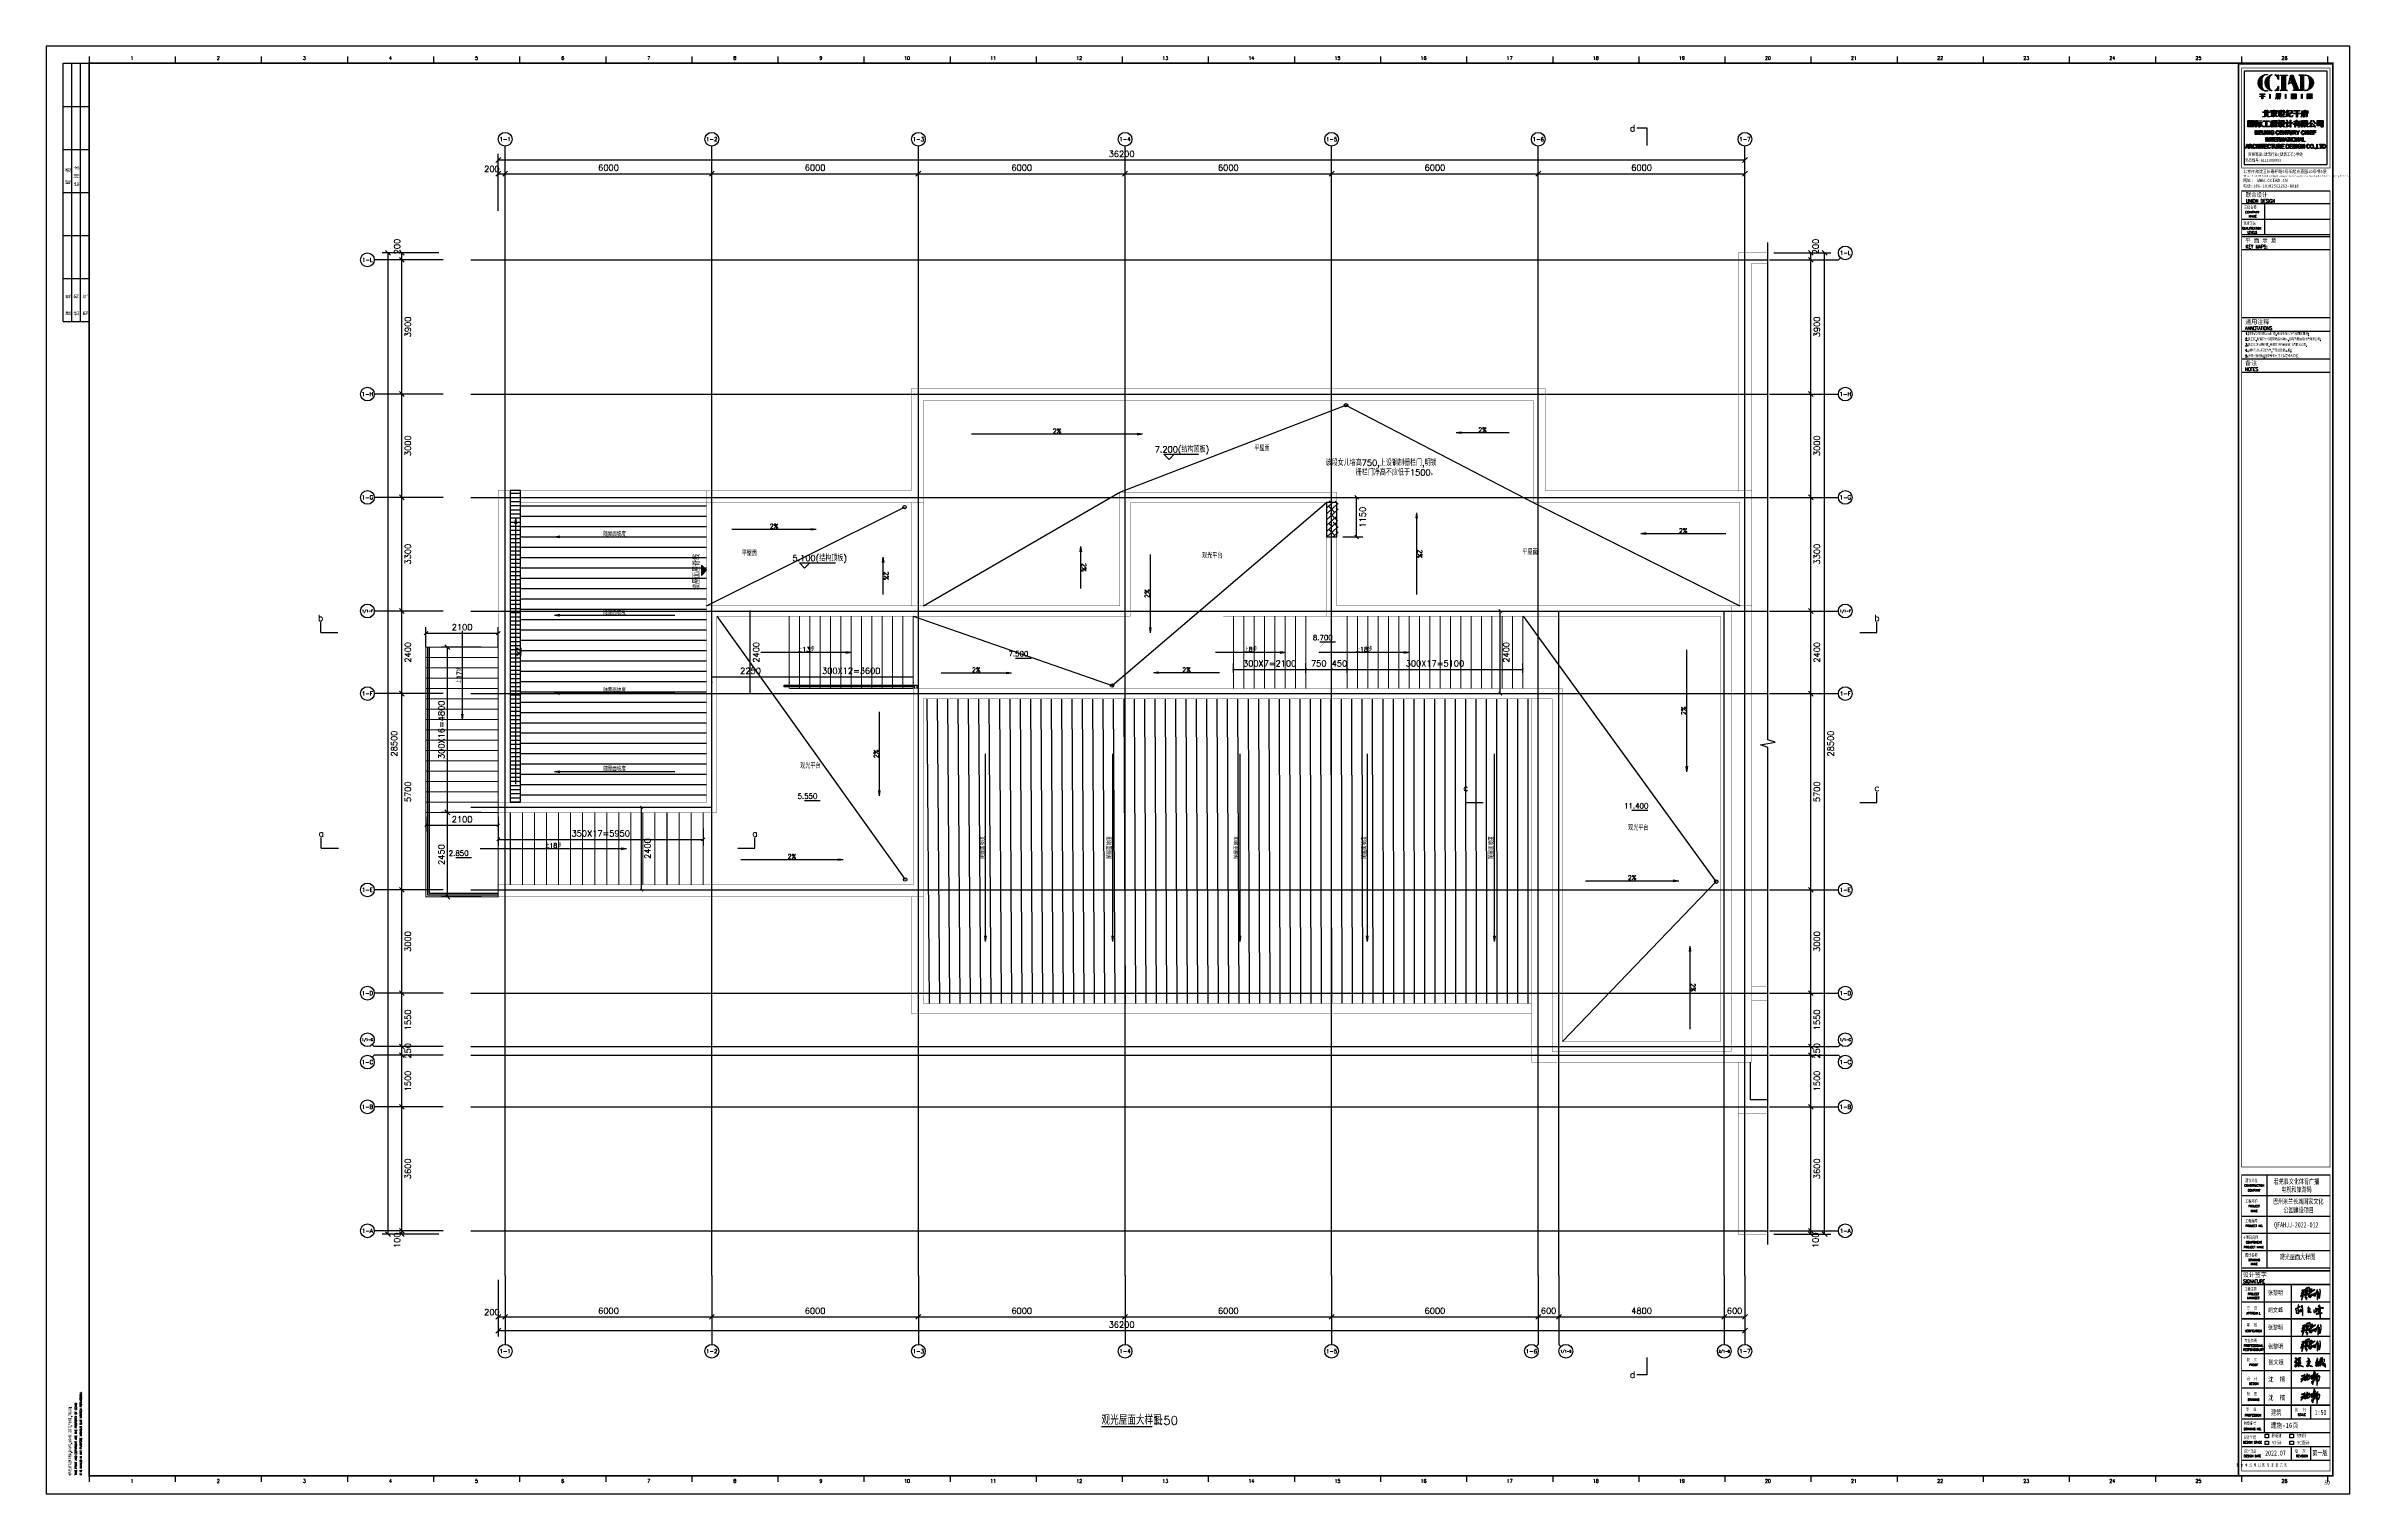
# Model space of a CAD drawing. Header units: inches. Extents: x 0 to 508000, y 0 to 738838.
# Drawn here: x 441100 to 508000, y 198338 to 240388 of the extents above; entities that cross this region are included whole.
import ezdxf
from ezdxf.enums import TextEntityAlignment as Align
from ezdxf.lldxf.tags import DXFTag

# ---------------------------------------------------------------- set-up
doc = ezdxf.new("R2010")
doc.units = ezdxf.units.IN
doc.header["$LTSCALE"] = 1000
doc.header["$MEASUREMENT"] = 0
doc.layers.get('0').update_dxf_attribs({"true_color": 0xffffff})
for name, color, linetype, true_color in [('AXIS', 3, 'Continuous', 0x00ff00), ('DIM_ELEV', 3, 'Continuous', 0x00ff00), ('DIM_LEAD', 3, 'Continuous', 0x00ff00), ('DIM_SYMB', 3, 'Continuous', 0x00ff00), ('DOTE', 1, 'DOTE', 0xff0000), ('PUB_DIM', 3, 'Continuous', 0x00ff00), ('PUB_TEXT', 7, 'Continuous', 0xffffff), ('PUB_TITLE', 4, 'Continuous', 0x00ffff), ('TK', 7, 'Continuous', 0xffffff), ('TK-TEXT', 4, 'Continuous', 0x00ffff), ('ZG-图号', 2, 'Continuous', 0xffff00), ('ZG-图名', 1, 'Continuous', 0xff0000), ('ZG-图框层', 4, 'Continuous', 0x00ffff), ('ZG-比例', 140, 'Continuous', 0x00bfff), ('签名', 3, 'Continuous', 0x00ff00)]:
    doc.layers.add(name, color=color, linetype=linetype, true_color=true_color)
doc.styles.add('-宋体', font='simsun.ttc', dxfattribs={"height": 0.2, "bigfont": 'gbcbig.shx'})
doc.styles.add('CCIAD-图框(会签栏)', font='txt.shx', dxfattribs={"height": 0.2, "bigfont": 'gbcbig.shx'})
doc.styles.add('CCIAD-图框(可变字)', font='simhei.ttf', dxfattribs={"height": 0.2, "bigfont": 'gbcbig.shx'})
doc.styles.add('CCIAD-图框(地址栏)', font='SimHei', dxfattribs={"height": 0.2, "bigfont": 'gbcbig.shx'})
doc.styles.add('CCIAD-图框(标题项)', font='simhei.ttf', dxfattribs={"height": 0.2, "bigfont": 'gbcbig.shx'})
doc.styles.add('CCIAD-图框(版权说明)', font='SIMPLEX.shx', dxfattribs={"height": 0.2, "bigfont": 'gbcbig.shx'})
doc.styles.add('ISOCP', font='txt.shx', dxfattribs={"height": 0.2, "bigfont": 'gbcbig.shx'})
doc.styles.add('TXTSTY_ANONYMOUS', font='txt.shx', dxfattribs={"height": 0.2, "bigfont": 'gbcbig.shx'})
doc.styles.add('公司名等', font='simhei.ttf', dxfattribs={"height": 0.2, "bigfont": 'gbcbig.shx'})
doc.styles.add('基本字体', font='simplex.shx', dxfattribs={"height": 0.2, "bigfont": 'gbcbig.shx'})
doc.styles.add('宋体-TK', font='simsun.ttc', dxfattribs={"height": 0.2, "bigfont": 'gbcbig.shx'})
tags = doc.linetypes.add('DASH', pattern=[0.35, 0.25, -0.1]).pattern_tags.tags
tags[6:7] = [DXFTag(74, 4), DXFTag(75, 0), DXFTag(340, '0'), DXFTag(46, 0.0), DXFTag(50, 0.0), DXFTag(44, 0.0), DXFTag(45, 0.0)]
tags[4:5] = [DXFTag(74, 4), DXFTag(75, 0), DXFTag(340, '0'), DXFTag(46, 0.0), DXFTag(50, 0.0), DXFTag(44, 0.0), DXFTag(45, 0.0)]
tags = doc.linetypes.add('DOTE', pattern=[2.42, 2, -0.2, 0.02, -0.2]).pattern_tags.tags
tags[10:11] = [DXFTag(74, 4), DXFTag(75, 0), DXFTag(340, '0'), DXFTag(46, 0.0), DXFTag(50, 0.0), DXFTag(44, 0.0), DXFTag(45, 0.0)]
tags[8:9] = [DXFTag(74, 4), DXFTag(75, 0), DXFTag(340, '0'), DXFTag(46, 0.0), DXFTag(50, 0.0), DXFTag(44, 0.0), DXFTag(45, 0.0)]
tags[6:7] = [DXFTag(74, 4), DXFTag(75, 0), DXFTag(340, '0'), DXFTag(46, 0.0), DXFTag(50, 0.0), DXFTag(44, 0.0), DXFTag(45, 0.0)]
tags[4:5] = [DXFTag(74, 4), DXFTag(75, 0), DXFTag(340, '0'), DXFTag(46, 0.0), DXFTag(50, 0.0), DXFTag(44, 0.0), DXFTag(45, 0.0)]

# ---------------------------------------------------------------- blocks, each defined once
blk = doc.blocks.new('DAnoyomous15156')
at = {"layer": 'DIM_SYMB', "lineweight": -3}
for p in [(453181, 223405), (453159, 220987), (453203, 220987)]:
    blk.add_line(p, (453181, 220831), dxfattribs=at)
at = {"layer": 'DIM_SYMB', "color": 7, "true_color": 0xffffff, "style": 'TXTSTY_ANONYMOUS'}
blk.add_text('上17步', height=131.2, rotation=90, dxfattribs=at).set_placement((453093, 222118), align=Align.MIDDLE_CENTER)
blk = doc.blocks.new('DAnoyomous15204')
at = {"layer": 'DIM_ELEV', "lineweight": -3}
blk.add_line((452997, 216821), (453453, 216821), dxfattribs=at)
at = {"layer": 'DIM_ELEV', "lineweight": -3, "const_width": 1}
blk.add_lwpolyline([(452847, 216821), (453147, 216821), (452997, 216671)], close=True, dxfattribs=at)
at = {"layer": 'DIM_ELEV', "color": 7, "true_color": 0xffffff, "style": 'TXTSTY_ANONYMOUS'}
blk.add_text('2.850', height=148.8, dxfattribs=at).set_placement((453368, 216873), align=Align.RIGHT)
blk = doc.blocks.new('DAnoyomous15208')
at = {"layer": 'DIM_ELEV', "lineweight": -3}
blk.add_line((463126, 218477), (463582, 218477), dxfattribs=at)
at = {"layer": 'DIM_ELEV', "lineweight": -3, "const_width": 1}
blk.add_lwpolyline([(462976, 218477), (463276, 218477), (463126, 218327)], close=True, dxfattribs=at)
at = {"layer": 'DIM_ELEV', "color": 7, "true_color": 0xffffff, "style": 'TXTSTY_ANONYMOUS'}
blk.add_text('5.550', height=148.8, dxfattribs=at).set_placement((463497, 218530), align=Align.RIGHT)
blk = doc.blocks.new('DAnoyomous15212')
at = {"layer": 'DIM_ELEV', "lineweight": -3}
blk.add_line((469251, 222612), (469707, 222612), dxfattribs=at)
at = {"layer": 'DIM_ELEV', "lineweight": -3, "const_width": 1}
blk.add_lwpolyline([(469101, 222612), (469401, 222612), (469251, 222462)], close=True, dxfattribs=at)
at = {"layer": 'DIM_ELEV', "color": 7, "true_color": 0xffffff, "style": 'TXTSTY_ANONYMOUS'}
blk.add_text('7.500', height=148.8, dxfattribs=at).set_placement((469622, 222665), align=Align.RIGHT)
blk = doc.blocks.new('DAnoyomous15244')
at = {"layer": 'DIM_ELEV', "lineweight": -3}
blk.add_line((487152, 218194), (487608, 218194), dxfattribs=at)
at = {"layer": 'DIM_ELEV', "lineweight": -3, "const_width": 1}
blk.add_lwpolyline([(487002, 218194), (487302, 218194), (487152, 218044)], close=True, dxfattribs=at)
at = {"layer": 'DIM_ELEV', "color": 7, "true_color": 0xffffff, "style": 'TXTSTY_ANONYMOUS'}
blk.add_text('11.400', height=148.8, dxfattribs=at).set_placement((487627, 218247), align=Align.RIGHT)
blk = doc.blocks.new('DAnoyomous15249')
at = {"layer": 'DIM_SYMB', "lineweight": -3}
for p in [(453709, 217081), (457798, 217103), (457798, 217059)]:
    blk.add_line(p, (457954, 217081), dxfattribs=at)
at = {"layer": 'DIM_SYMB', "color": 7, "true_color": 0xffffff, "style": 'TXTSTY_ANONYMOUS'}
blk.add_text('上18步', height=131.2, dxfattribs=at).set_placement((455831, 217169), align=Align.MIDDLE_CENTER)
blk = doc.blocks.new('DAnoyomous15254')
at = {"layer": 'DIM_SYMB', "lineweight": -3}
for p in [(461859, 222781), (464325, 222803), (464325, 222759)]:
    blk.add_line(p, (464481, 222781), dxfattribs=at)
at = {"layer": 'DIM_SYMB', "color": 7, "true_color": 0xffffff, "style": 'TXTSTY_ANONYMOUS'}
blk.add_text('上13步', height=131.2, dxfattribs=at).set_placement((463170, 222869), align=Align.MIDDLE_CENTER)
blk = doc.blocks.new('DAnoyomous15259')
at = {"layer": 'DIM_SYMB', "lineweight": -3}
for p in [(478059, 222781), (480525, 222803), (480525, 222759)]:
    blk.add_line(p, (480681, 222781), dxfattribs=at)
at = {"layer": 'DIM_SYMB', "color": 7, "true_color": 0xffffff, "style": 'TXTSTY_ANONYMOUS'}
blk.add_text('上18步', height=131.2, dxfattribs=at).set_placement((479370, 222869), align=Align.MIDDLE_CENTER)
blk = doc.blocks.new('DAnoyomous15270')
at = {"layer": 'PUB_DIM', "lineweight": -3}
for p, q in [((452168, 217794), (452094, 217720)), ((452131, 218002), (452131, 217582)), ((452131, 217757), (454231, 217757)), ((454268, 217794), (454194, 217720)), ((454231, 218002), (454231, 217582))]:
    blk.add_line(p, q, dxfattribs=at)
at = {"layer": 'PUB_DIM', "color": 7, "true_color": 0xffffff, "style": 'TXTSTY_ANONYMOUS'}
blk.add_text('2100', height=175, dxfattribs=at).set_placement((453181, 217932), align=Align.MIDDLE_CENTER)
blk = doc.blocks.new('DAnoyomous15277')
at = {"layer": 'PUB_DIM', "lineweight": -3}
for p, q in [((458177, 218281), (458567, 218281)), ((458358, 218316), (458427, 218247)), ((458392, 215881), (458392, 218281)), ((458177, 215881), (458567, 215881)), ((458358, 215916), (458427, 215847))]:
    blk.add_line(p, q, dxfattribs=at)
at = {"layer": 'PUB_DIM', "color": 7, "true_color": 0xffffff, "style": 'TXTSTY_ANONYMOUS'}
blk.add_text('2400', height=175, rotation=90, dxfattribs=at).set_placement((458567, 217081), align=Align.MIDDLE_CENTER)
blk = doc.blocks.new('DAnoyomous15284')
at = {"layer": 'PUB_DIM', "lineweight": -3}
for p, q in [((461535, 223991), (461554, 223972)), ((461544, 221581), (461544, 223981)), ((461615, 223981), (461719, 223981)), ((461535, 221591), (461554, 221572)), ((461615, 221581), (461719, 221581))]:
    blk.add_line(p, q, dxfattribs=at)
at = {"layer": 'PUB_DIM', "color": 7, "true_color": 0xffffff, "style": 'TXTSTY_ANONYMOUS'}
blk.add_text('2400', height=175, rotation=90, dxfattribs=at).set_placement((461719, 222781), align=Align.MIDDLE_CENTER)
blk = doc.blocks.new('DAnoyomous15291')
at = {"layer": 'PUB_DIM', "lineweight": -3}
for p, q in [((483000, 223981), (483500, 223981)), ((483281, 224026), (483370, 223937)), ((483325, 221581), (483325, 223981)), ((483000, 221581), (483500, 221581)), ((483281, 221626), (483370, 221537))]:
    blk.add_line(p, q, dxfattribs=at)
at = {"layer": 'PUB_DIM', "color": 7, "true_color": 0xffffff, "style": 'TXTSTY_ANONYMOUS'}
blk.add_text('2400', height=175, rotation=90, dxfattribs=at).set_placement((483500, 222781), align=Align.MIDDLE_CENTER)
blk = doc.blocks.new('DAnoyomous15306')
at = {"layer": 'DIM_SYMB', "lineweight": -3}
for p in [(454722, 226511), (454744, 218950), (454766, 226511)]:
    blk.add_line(p, (454744, 226667), dxfattribs=at)
at = {"layer": 'DIM_SYMB', "color": 7, "true_color": 0xffffff, "style": 'TXTSTY_ANONYMOUS'}
blk.add_text('2%', height=131.2, rotation=270, dxfattribs=at).set_placement((454831, 222809), align=Align.MIDDLE_CENTER)
blk = doc.blocks.new('DAnoyomous15330')
at = {"layer": 'PUB_DIM', "lineweight": -3}
for p, q in [((478756, 227281), (479332, 227281)), ((479106, 227332), (479207, 227230)), ((479157, 226131), (479157, 227281)), ((478756, 226131), (479332, 226131)), ((479106, 226182), (479207, 226080))]:
    blk.add_line(p, q, dxfattribs=at)
at = {"layer": 'PUB_DIM', "color": 7, "true_color": 0xffffff, "style": 'TXTSTY_ANONYMOUS'}
blk.add_text('1150', height=175, rotation=90, dxfattribs=at).set_placement((479332, 226706), align=Align.MIDDLE_CENTER)
blk = doc.blocks.new('DAnoyomous15333')
at = {"layer": 'DIM_LEAD', "color": 7, "true_color": 0xffffff, "style": 'TXTSTY_ANONYMOUS'}
blk.add_text('该段女儿墙高750,上设钢制栅栏门,明锁', height=175, dxfattribs=at).set_placement((481480, 228199), align=Align.RIGHT)
blk.add_text('栅栏门净高不应低于1500。', height=175, dxfattribs=at).set_placement((481480, 228094), align=Align.TOP_RIGHT)
blk = doc.blocks.new('DAnoyomous15340')
at = {"layer": 'DIM_SYMB', "lineweight": -3}
for p in [(465388, 225393), (465410, 224460), (465432, 225393)]:
    blk.add_line(p, (465410, 225549), dxfattribs=at)
at = {"layer": 'DIM_SYMB', "color": 7, "true_color": 0xffffff, "style": 'TXTSTY_ANONYMOUS'}
blk.add_text('2%', height=131.2, rotation=270, dxfattribs=at).set_placement((465498, 225004), align=Align.MIDDLE_CENTER)
blk = doc.blocks.new('DAnoyomous15345')
at = {"layer": 'DIM_SYMB', "lineweight": -3}
for p in [(461017, 226356), (463308, 226378), (463308, 226334)]:
    blk.add_line(p, (463464, 226356), dxfattribs=at)
at = {"layer": 'DIM_SYMB', "color": 7, "true_color": 0xffffff, "style": 'TXTSTY_ANONYMOUS'}
blk.add_text('2%', height=131.2, dxfattribs=at).set_placement((462240, 226444), align=Align.MIDDLE_CENTER)
blk = doc.blocks.new('DAnoyomous15350')
at = {"layer": 'DIM_SYMB', "lineweight": -3}
for p in [(456016, 226151), (459354, 226129), (456016, 226107)]:
    blk.add_line(p, (455860, 226129), dxfattribs=at)
at = {"layer": 'DIM_SYMB', "color": 7, "true_color": 0xffffff, "style": 'TXTSTY_ANONYMOUS'}
blk.add_text('随屋面坡度', height=131.2, dxfattribs=at).set_placement((457607, 226217), align=Align.MIDDLE_CENTER)
blk = doc.blocks.new('DAnoyomous15355')
at = {"layer": 'DIM_SYMB', "lineweight": -3}
for p in [(456016, 223877), (459354, 223855), (456016, 223833)]:
    blk.add_line(p, (455860, 223855), dxfattribs=at)
at = {"layer": 'DIM_SYMB', "color": 7, "true_color": 0xffffff, "style": 'TXTSTY_ANONYMOUS'}
blk.add_text('随屋面坡度', height=131.2, dxfattribs=at).set_placement((457607, 223943), align=Align.MIDDLE_CENTER)
blk = doc.blocks.new('DAnoyomous15360')
at = {"layer": 'DIM_SYMB', "lineweight": -3}
for p in [(456016, 221603), (459354, 221581), (456016, 221559)]:
    blk.add_line(p, (455860, 221581), dxfattribs=at)
at = {"layer": 'DIM_SYMB', "color": 7, "true_color": 0xffffff, "style": 'TXTSTY_ANONYMOUS'}
blk.add_text('随屋面坡度', height=131.2, dxfattribs=at).set_placement((457607, 221669), align=Align.MIDDLE_CENTER)
blk = doc.blocks.new('DAnoyomous15365')
at = {"layer": 'DIM_SYMB', "lineweight": -3}
for p in [(456016, 219329), (459354, 219307), (456016, 219285)]:
    blk.add_line(p, (455860, 219307), dxfattribs=at)
at = {"layer": 'DIM_SYMB', "color": 7, "true_color": 0xffffff, "style": 'TXTSTY_ANONYMOUS'}
blk.add_text('随屋面坡度', height=131.2, dxfattribs=at).set_placement((457607, 219395), align=Align.MIDDLE_CENTER)
blk = doc.blocks.new('DAnoyomous15372')
at = {"layer": 'DIM_SYMB', "lineweight": -3}
for p in [(465293, 221051), (465271, 218767), (465315, 218767)]:
    blk.add_line(p, (465293, 218611), dxfattribs=at)
at = {"layer": 'DIM_SYMB', "color": 7, "true_color": 0xffffff, "style": 'TXTSTY_ANONYMOUS'}
blk.add_text('2%', height=131.2, rotation=90, dxfattribs=at).set_placement((465206, 219831), align=Align.MIDDLE_CENTER)
blk = doc.blocks.new('DAnoyomous15377')
at = {"layer": 'DIM_SYMB', "lineweight": -3}
for p in [(461271, 216763), (464093, 216785), (464093, 216741)]:
    blk.add_line(p, (464249, 216763), dxfattribs=at)
at = {"layer": 'DIM_SYMB', "color": 7, "true_color": 0xffffff, "style": 'TXTSTY_ANONYMOUS'}
blk.add_text('2%', height=131.2, dxfattribs=at).set_placement((462760, 216850), align=Align.MIDDLE_CENTER)
blk = doc.blocks.new('DAnoyomous15387')
at = {"layer": 'DIM_SYMB', "lineweight": -3}
for p in [(480883, 226676), (480905, 224459), (480927, 226676)]:
    blk.add_line(p, (480905, 226832), dxfattribs=at)
at = {"layer": 'DIM_SYMB', "color": 7, "true_color": 0xffffff, "style": 'TXTSTY_ANONYMOUS'}
blk.add_text('2%', height=131.2, rotation=270, dxfattribs=at).set_placement((480992, 225645), align=Align.MIDDLE_CENTER)
blk = doc.blocks.new('DAnoyomous15392')
at = {"layer": 'DIM_SYMB', "lineweight": -3}
for p in [(487563, 226248), (489874, 226226), (487563, 226204)]:
    blk.add_line(p, (487407, 226226), dxfattribs=at)
at = {"layer": 'DIM_SYMB', "color": 7, "true_color": 0xffffff, "style": 'TXTSTY_ANONYMOUS'}
blk.add_text('2%', height=131.2, dxfattribs=at).set_placement((488641, 226314), align=Align.MIDDLE_CENTER)
blk = doc.blocks.new('DAnoyomous15397')
at = {"layer": 'DIM_SYMB', "lineweight": -3}
for p in [(482198, 229176), (483583, 229154), (482198, 229132)]:
    blk.add_line(p, (482042, 229154), dxfattribs=at)
at = {"layer": 'DIM_SYMB', "color": 7, "true_color": 0xffffff, "style": 'TXTSTY_ANONYMOUS'}
blk.add_text('2%', height=131.2, dxfattribs=at).set_placement((482813, 229241), align=Align.MIDDLE_CENTER)
blk = doc.blocks.new('DAnoyomous15402')
at = {"layer": 'DIM_SYMB', "lineweight": -3}
for p in [(467974, 229123), (472783, 229145), (472783, 229101)]:
    blk.add_line(p, (472939, 229123), dxfattribs=at)
at = {"layer": 'DIM_SYMB', "color": 7, "true_color": 0xffffff, "style": 'TXTSTY_ANONYMOUS'}
blk.add_text('2%', height=131.2, dxfattribs=at).set_placement((470457, 229210), align=Align.MIDDLE_CENTER)
blk = doc.blocks.new('DAnoyomous15407')
at = {"layer": 'DIM_SYMB', "lineweight": -3}
for p in [(471129, 225700), (471151, 224639), (471173, 225700)]:
    blk.add_line(p, (471151, 225856), dxfattribs=at)
at = {"layer": 'DIM_SYMB', "color": 7, "true_color": 0xffffff, "style": 'TXTSTY_ANONYMOUS'}
blk.add_text('2%', height=131.2, rotation=270, dxfattribs=at).set_placement((471238, 225248), align=Align.MIDDLE_CENTER)
blk = doc.blocks.new('DAnoyomous15415')
at = {"layer": 'DIM_SYMB', "lineweight": -3}
for p in [(467088, 222185), (468978, 222207), (468978, 222163)]:
    blk.add_line(p, (469134, 222185), dxfattribs=at)
at = {"layer": 'DIM_SYMB', "color": 7, "true_color": 0xffffff, "style": 'TXTSTY_ANONYMOUS'}
blk.add_text('2%', height=131.2, dxfattribs=at).set_placement((468111, 222273), align=Align.MIDDLE_CENTER)
blk = doc.blocks.new('DAnoyomous15420')
at = {"layer": 'DIM_SYMB', "lineweight": -3}
for p in [(473159, 225620), (473137, 223505), (473181, 223505)]:
    blk.add_line(p, (473159, 223349), dxfattribs=at)
at = {"layer": 'DIM_SYMB', "color": 7, "true_color": 0xffffff, "style": 'TXTSTY_ANONYMOUS'}
blk.add_text('2%', height=131.2, rotation=90, dxfattribs=at).set_placement((473072, 224485), align=Align.MIDDLE_CENTER)
blk = doc.blocks.new('DAnoyomous15425')
at = {"layer": 'DIM_SYMB', "lineweight": -3}
for p in [(473417, 222207), (475172, 222185), (473417, 222163)]:
    blk.add_line(p, (473261, 222185), dxfattribs=at)
at = {"layer": 'DIM_SYMB', "color": 7, "true_color": 0xffffff, "style": 'TXTSTY_ANONYMOUS'}
blk.add_text('2%', height=131.2, dxfattribs=at).set_placement((474217, 222273), align=Align.MIDDLE_CENTER)
blk = doc.blocks.new('DAnoyomous15433')
at = {"layer": 'DIM_SYMB', "lineweight": -3}
for p in [(488740, 222855), (488718, 219470), (488762, 219470)]:
    blk.add_line(p, (488740, 219314), dxfattribs=at)
at = {"layer": 'DIM_SYMB', "color": 7, "true_color": 0xffffff, "style": 'TXTSTY_ANONYMOUS'}
blk.add_text('2%', height=131.2, rotation=90, dxfattribs=at).set_placement((488652, 221085), align=Align.MIDDLE_CENTER)
blk = doc.blocks.new('DAnoyomous15438')
at = {"layer": 'DIM_SYMB', "lineweight": -3}
for p in [(485803, 216149), (488352, 216171), (488352, 216127)]:
    blk.add_line(p, (488508, 216149), dxfattribs=at)
at = {"layer": 'DIM_SYMB', "color": 7, "true_color": 0xffffff, "style": 'TXTSTY_ANONYMOUS'}
blk.add_text('2%', height=131.2, dxfattribs=at).set_placement((487156, 216236), align=Align.MIDDLE_CENTER)
blk = doc.blocks.new('DAnoyomous15443')
at = {"layer": 'DIM_SYMB', "lineweight": -3}
for p in [(488819, 214096), (488841, 211841), (488863, 214096)]:
    blk.add_line(p, (488841, 214251), dxfattribs=at)
at = {"layer": 'DIM_SYMB', "color": 7, "true_color": 0xffffff, "style": 'TXTSTY_ANONYMOUS'}
blk.add_text('2%', height=131.2, rotation=270, dxfattribs=at).set_placement((488928, 213046), align=Align.MIDDLE_CENTER)
blk = doc.blocks.new('DAnoyomous15448')
at = {"layer": 'DIM_SYMB', "lineweight": -3}
for p in [(468372, 219831), (468350, 214543), (468394, 214543)]:
    blk.add_line(p, (468372, 214387), dxfattribs=at)
at = {"layer": 'DIM_SYMB', "color": 7, "true_color": 0xffffff, "style": 'TXTSTY_ANONYMOUS'}
blk.add_text('随屋面坡度', height=131.2, rotation=90, dxfattribs=at).set_placement((468285, 217109), align=Align.MIDDLE_CENTER)
blk = doc.blocks.new('DAnoyomous15453')
at = {"layer": 'DIM_SYMB', "lineweight": -3}
for p in [(472068, 219831), (472046, 214543), (472090, 214543)]:
    blk.add_line(p, (472068, 214387), dxfattribs=at)
at = {"layer": 'DIM_SYMB', "color": 7, "true_color": 0xffffff, "style": 'TXTSTY_ANONYMOUS'}
blk.add_text('随屋面坡度', height=131.2, rotation=90, dxfattribs=at).set_placement((471981, 217109), align=Align.MIDDLE_CENTER)
blk = doc.blocks.new('DAnoyomous15458')
at = {"layer": 'DIM_SYMB', "lineweight": -3}
for p in [(475764, 219831), (475742, 214543), (475786, 214543)]:
    blk.add_line(p, (475764, 214387), dxfattribs=at)
at = {"layer": 'DIM_SYMB', "color": 7, "true_color": 0xffffff, "style": 'TXTSTY_ANONYMOUS'}
blk.add_text('随屋面坡度', height=131.2, rotation=90, dxfattribs=at).set_placement((475676, 217109), align=Align.MIDDLE_CENTER)
blk = doc.blocks.new('DAnoyomous15463')
at = {"layer": 'DIM_SYMB', "lineweight": -3}
for p in [(479460, 219831), (479438, 214543), (479482, 214543)]:
    blk.add_line(p, (479460, 214387), dxfattribs=at)
at = {"layer": 'DIM_SYMB', "color": 7, "true_color": 0xffffff, "style": 'TXTSTY_ANONYMOUS'}
blk.add_text('随屋面坡度', height=131.2, rotation=90, dxfattribs=at).set_placement((479372, 217109), align=Align.MIDDLE_CENTER)
blk = doc.blocks.new('DAnoyomous15468')
at = {"layer": 'DIM_SYMB', "lineweight": -3}
for p in [(483155, 219831), (483133, 214543), (483177, 214543)]:
    blk.add_line(p, (483155, 214387), dxfattribs=at)
at = {"layer": 'DIM_SYMB', "color": 7, "true_color": 0xffffff, "style": 'TXTSTY_ANONYMOUS'}
blk.add_text('随屋面坡度', height=131.2, rotation=90, dxfattribs=at).set_placement((483068, 217109), align=Align.MIDDLE_CENTER)
blk = doc.blocks.new('DAnoyomous15506')
at = {"layer": 'AXIS', "lineweight": -3}
for p, q in [((452631, 234181), (450631, 234181)), ((452631, 230281), (450631, 230281)), ((452631, 227281), (450631, 227281)), ((452631, 223981), (450631, 223981)), ((452631, 221581), (450631, 221581)), ((452631, 215881), (450631, 215881)), ((452631, 212881), (450631, 212881)), ((450631, 211331), (450572, 211390)), ((450631, 211081), (450572, 211023)), ((452631, 211331), (450631, 211331)), ((452631, 211081), (450631, 211081)), ((452631, 209581), (450631, 209581)), ((452631, 205981), (450631, 205981))]:
    blk.add_line(p, q, dxfattribs=at)
for centre in [(450431, 234181), (450431, 230281), (450431, 227281), (450431, 223981), (450431, 221581), (450431, 215881), (450431, 212881), (450431, 211531), (450431, 210881), (450431, 209581), (450431, 205981)]:
    blk.add_circle(centre, 200, dxfattribs=at)
at = {"layer": 'AXIS', "color": 7, "true_color": 0xffffff, "style": 'TXTSTY_ANONYMOUS'}
for s, height, p in [('1-L', 116.7, (450431, 234181)), ('1-H', 116.7, (450431, 230281)), ('1-G', 116.7, (450431, 227281)), ('1/1-F', 70, (450431, 223981)), ('1-F', 116.7, (450431, 221581)), ('1-E', 116.7, (450431, 215881)), ('1-D', 116.7, (450431, 212881)), ('1/1-C', 70, (450431, 211531)), ('1-C', 116.7, (450431, 210881)), ('1-B', 116.7, (450431, 209581)), ('1-A', 116.7, (450431, 205981))]:
    blk.add_text(s, height=height, dxfattribs=at).set_placement(p, align=Align.MIDDLE_CENTER)
blk = doc.blocks.new('DAnoyomous15513')
at = {"layer": 'AXIS', "lineweight": -3}
for p, q in [((452506, 234381), (450856, 234381)), ((451102, 234311), (450960, 234452)), ((451031, 205881), (451031, 234381)), ((452506, 205881), (450856, 205881)), ((451102, 205811), (450960, 205952))]:
    blk.add_line(p, q, dxfattribs=at)
at = {"layer": 'AXIS', "color": 7, "true_color": 0xffffff, "style": 'TXTSTY_ANONYMOUS'}
blk.add_text('28500', height=175, rotation=90, dxfattribs=at).set_placement((451206, 220131), align=Align.MIDDLE_CENTER)
blk = doc.blocks.new('DAnoyomous15564')
at = {"layer": 'AXIS', "lineweight": -3}
for p, q in [((452506, 234381), (451256, 234381)), ((452506, 234181), (451256, 234181)), ((451502, 234311), (451360, 234452)), ((451502, 234111), (451360, 234252)), ((451431, 234181), (451431, 234381)), ((451431, 230281), (451431, 234181)), ((452506, 230281), (451256, 230281)), ((451502, 230211), (451360, 230352)), ((451431, 227281), (451431, 230281)), ((452506, 227281), (451256, 227281)), ((451502, 227211), (451360, 227352)), ((451431, 223981), (451431, 227281)), ((452506, 223981), (451256, 223981)), ((451502, 223911), (451360, 224052)), ((451431, 221581), (451431, 223981)), ((452506, 221581), (451256, 221581)), ((451502, 221511), (451360, 221652)), ((451431, 215881), (451431, 221581)), ((452506, 215881), (451256, 215881)), ((451502, 215811), (451360, 215952)), ((451431, 212881), (451431, 215881)), ((452506, 212881), (451256, 212881)), ((451502, 212811), (451360, 212952)), ((451431, 211331), (451431, 212881)), ((452506, 211331), (451256, 211331)), ((452506, 211081), (451256, 211081)), ((451502, 211261), (451360, 211402)), ((451502, 211011), (451360, 211152)), ((451431, 211081), (451431, 211331)), ((451431, 209581), (451431, 211081)), ((452506, 209581), (451256, 209581)), ((451502, 209511), (451360, 209652)), ((451431, 205981), (451431, 209581)), ((451502, 205911), (451360, 206052)), ((452506, 205981), (451256, 205981)), ((452506, 205881), (451256, 205881)), ((451502, 205811), (451360, 205952)), ((451431, 205881), (451431, 205981))]:
    blk.add_line(p, q, dxfattribs=at)
at = {"layer": 'AXIS', "color": 7, "true_color": 0xffffff, "style": 'TXTSTY_ANONYMOUS'}
for s, p in [('200', (451293, 234566)), ('3900', (451606, 232231)), ('3000', (451606, 228781)), ('3300', (451606, 225631)), ('2400', (451606, 222781)), ('5700', (451606, 218731)), ('3000', (451606, 214381)), ('1550', (451606, 212106)), ('250', (451606, 211206)), ('1500', (451606, 210331)), ('3600', (451606, 207781)), ('100', (451293, 205706))]:
    blk.add_text(s, height=175, rotation=90, dxfattribs=at).set_placement(p, align=Align.MIDDLE_CENTER)
blk = doc.blocks.new('DAnoyomous15586')
at = {"layer": 'AXIS', "lineweight": -3}
for p, q in [((454431, 235481), (454431, 237481)), ((460431, 235481), (460431, 237481)), ((466431, 235481), (466431, 237481)), ((472431, 235481), (472431, 237481)), ((478431, 235481), (478431, 237481)), ((484431, 235481), (484431, 237481)), ((490431, 235481), (490431, 237481))]:
    blk.add_line(p, q, dxfattribs=at)
for centre in [(454431, 237681), (460431, 237681), (466431, 237681), (472431, 237681), (478431, 237681), (484431, 237681), (490431, 237681)]:
    blk.add_circle(centre, 200, dxfattribs=at)
at = {"layer": 'AXIS', "color": 7, "true_color": 0xffffff, "style": 'TXTSTY_ANONYMOUS'}
for s, p in [('1-1', (454431, 237681)), ('1-2', (460431, 237681)), ('1-3', (466431, 237681)), ('1-4', (472431, 237681)), ('1-5', (478431, 237681)), ('1-6', (484431, 237681)), ('1-7', (490431, 237681))]:
    blk.add_text(s, height=116.7, dxfattribs=at).set_placement(p, align=Align.MIDDLE_CENTER)
blk = doc.blocks.new('DAnoyomous15593')
at = {"layer": 'AXIS', "lineweight": -3}
for p, q in [((454160, 237011), (454302, 237152)), ((454231, 235606), (454231, 237256)), ((454231, 237081), (490431, 237081)), ((490360, 237011), (490502, 237152)), ((490431, 235606), (490431, 237256))]:
    blk.add_line(p, q, dxfattribs=at)
at = {"layer": 'AXIS', "color": 7, "true_color": 0xffffff, "style": 'TXTSTY_ANONYMOUS'}
blk.add_text('36200', height=175, dxfattribs=at).set_placement((472331, 237256), align=Align.MIDDLE_CENTER)
blk = doc.blocks.new('DAnoyomous15624')
at = {"layer": 'AXIS', "lineweight": -3}
for p, q in [((454231, 235606), (454231, 236856)), ((454431, 235606), (454431, 236856)), ((460431, 235606), (460431, 236856)), ((466431, 235606), (466431, 236856)), ((472431, 235606), (472431, 236856)), ((478431, 235606), (478431, 236856)), ((484431, 235606), (484431, 236856)), ((490431, 235606), (490431, 236856)), ((454160, 236611), (454302, 236752)), ((454231, 236681), (454431, 236681)), ((454360, 236611), (454502, 236752)), ((454431, 236681), (460431, 236681)), ((460360, 236611), (460502, 236752)), ((460431, 236681), (466431, 236681)), ((466360, 236611), (466502, 236752)), ((466431, 236681), (472431, 236681)), ((472360, 236611), (472502, 236752)), ((472431, 236681), (478431, 236681)), ((478360, 236611), (478502, 236752)), ((478431, 236681), (484431, 236681)), ((484360, 236611), (484502, 236752)), ((484431, 236681), (490431, 236681)), ((490360, 236611), (490502, 236752))]:
    blk.add_line(p, q, dxfattribs=at)
at = {"layer": 'AXIS', "color": 7, "true_color": 0xffffff, "style": 'TXTSTY_ANONYMOUS'}
for s, p in [('200', (454046, 236819)), ('6000', (457431, 236856)), ('6000', (463431, 236856)), ('6000', (469431, 236856)), ('6000', (475431, 236856)), ('6000', (481431, 236856)), ('6000', (487431, 236856))]:
    blk.add_text(s, height=175, dxfattribs=at).set_placement(p, align=Align.MIDDLE_CENTER)
blk = doc.blocks.new('DAnoyomous15654')
at = {"layer": 'AXIS', "lineweight": -3}
for p, q in [((454431, 204681), (454431, 202681)), ((460431, 204681), (460431, 202681)), ((466431, 204681), (466431, 202681)), ((472431, 204681), (472431, 202681)), ((478431, 204681), (478431, 202681)), ((484431, 204681), (484431, 202681)), ((485031, 204681), (485031, 202681)), ((489831, 204681), (489831, 202681)), ((490431, 204681), (490431, 202681)), ((484431, 202681), (484372, 202623)), ((485031, 202681), (485089, 202623))]:
    blk.add_line(p, q, dxfattribs=at)
for centre in [(454431, 202481), (460431, 202481), (466431, 202481), (472431, 202481), (478431, 202481), (484231, 202481), (485231, 202481), (489831, 202481), (490431, 202481)]:
    blk.add_circle(centre, 200, dxfattribs=at)
at = {"layer": 'AXIS', "color": 7, "true_color": 0xffffff, "style": 'TXTSTY_ANONYMOUS'}
for s, height, p in [('1-1', 116.7, (454431, 202481)), ('1-2', 116.7, (460431, 202481)), ('1-3', 116.7, (466431, 202481)), ('1-4', 116.7, (472431, 202481)), ('1-5', 116.7, (478431, 202481)), ('1-6', 116.7, (484231, 202481)), ('1/1-6', 70, (485231, 202481)), ('2/1-6', 70, (489831, 202481)), ('1-7', 116.7, (490431, 202481))]:
    blk.add_text(s, height=height, dxfattribs=at).set_placement(p, align=Align.MIDDLE_CENTER)
blk = doc.blocks.new('DAnoyomous15661')
at = {"layer": 'AXIS', "lineweight": -3}
for p, q in [((454231, 204556), (454231, 202906)), ((490431, 204556), (490431, 202906)), ((454302, 203152), (454160, 203011)), ((454231, 203081), (490431, 203081)), ((490502, 203152), (490360, 203011))]:
    blk.add_line(p, q, dxfattribs=at)
at = {"layer": 'AXIS', "color": 7, "true_color": 0xffffff, "style": 'TXTSTY_ANONYMOUS'}
blk.add_text('36200', height=175, dxfattribs=at).set_placement((472331, 203256), align=Align.MIDDLE_CENTER)
blk = doc.blocks.new('DAnoyomous15700')
at = {"layer": 'AXIS', "lineweight": -3}
for p, q in [((454231, 204556), (454231, 203306)), ((454431, 204556), (454431, 203306)), ((460431, 204556), (460431, 203306)), ((466431, 204556), (466431, 203306)), ((472431, 204556), (472431, 203306)), ((478431, 204556), (478431, 203306)), ((484431, 204556), (484431, 203306)), ((485031, 204556), (485031, 203306)), ((489831, 204556), (489831, 203306)), ((490431, 204556), (490431, 203306)), ((454302, 203552), (454160, 203411)), ((454231, 203481), (454431, 203481)), ((454502, 203552), (454360, 203411)), ((454431, 203481), (460431, 203481)), ((460502, 203552), (460360, 203411)), ((460431, 203481), (466431, 203481)), ((466502, 203552), (466360, 203411)), ((466431, 203481), (472431, 203481)), ((472502, 203552), (472360, 203411)), ((472431, 203481), (478431, 203481)), ((478502, 203552), (478360, 203411)), ((478431, 203481), (484431, 203481)), ((484502, 203552), (484360, 203411)), ((484431, 203481), (485031, 203481)), ((485102, 203552), (484960, 203411)), ((485031, 203481), (489831, 203481)), ((489902, 203552), (489760, 203411)), ((489831, 203481), (490431, 203481)), ((490502, 203552), (490360, 203411))]:
    blk.add_line(p, q, dxfattribs=at)
at = {"layer": 'AXIS', "color": 7, "true_color": 0xffffff, "style": 'TXTSTY_ANONYMOUS'}
for s, p in [('200', (454046, 203619)), ('6000', (457431, 203656)), ('6000', (463431, 203656)), ('6000', (469431, 203656)), ('6000', (475431, 203656)), ('6000', (481431, 203656)), ('600', (484731, 203656)), ('4800', (487431, 203656)), ('600', (490131, 203656))]:
    blk.add_text(s, height=175, dxfattribs=at).set_placement(p, align=Align.MIDDLE_CENTER)
blk = doc.blocks.new('DAnoyomous15708')
at = {"layer": 'DIM_SYMB', "lineweight": -3}
for p, q in [((491097, 220244), (491097, 234681)), ((490887, 220094), (491307, 220168)), ((491307, 220168), (491097, 220244)), ((491097, 220018), (490887, 220094)), ((491097, 205581), (491097, 220018))]:
    blk.add_line(p, q, dxfattribs=at)
blk = doc.blocks.new('DAnoyomous15745')
at = {"layer": 'AXIS', "lineweight": -3}
for p, q in [((491147, 234181), (493147, 234181)), ((493147, 234181), (493206, 234240)), ((491147, 230281), (493147, 230281)), ((491147, 227281), (493147, 227281)), ((491147, 223981), (493147, 223981)), ((491147, 221581), (493147, 221581)), ((491147, 215881), (493147, 215881)), ((491147, 212881), (493147, 212881)), ((491147, 211331), (493147, 211331)), ((491147, 211081), (493147, 211081)), ((493147, 211331), (493206, 211390)), ((493147, 211081), (493206, 211023)), ((491147, 209581), (493147, 209581)), ((491147, 205981), (493147, 205981))]:
    blk.add_line(p, q, dxfattribs=at)
for centre in [(493347, 234381), (493347, 230281), (493347, 227281), (493347, 223981), (493347, 221581), (493347, 215881), (493347, 212881), (493347, 211531), (493347, 210881), (493347, 209581), (493347, 205981)]:
    blk.add_circle(centre, 200, dxfattribs=at)
at = {"layer": 'AXIS', "color": 7, "true_color": 0xffffff, "style": 'TXTSTY_ANONYMOUS'}
for s, height, p in [('1-L', 116.7, (493347, 234381)), ('1-H', 116.7, (493347, 230281)), ('1-G', 116.7, (493347, 227281)), ('1/1-F', 70, (493347, 223981)), ('1-F', 116.7, (493347, 221581)), ('1-E', 116.7, (493347, 215881)), ('1-D', 116.7, (493347, 212881)), ('1/1-C', 70, (493347, 211531)), ('1-C', 116.7, (493347, 210881)), ('1-B', 116.7, (493347, 209581)), ('1-A', 116.7, (493347, 205981))]:
    blk.add_text(s, height=height, dxfattribs=at).set_placement(p, align=Align.MIDDLE_CENTER)
blk = doc.blocks.new('DAnoyomous15752')
at = {"layer": 'AXIS', "lineweight": -3}
for p, q in [((491272, 234381), (492922, 234381)), ((492676, 234452), (492818, 234311)), ((492747, 205881), (492747, 234381)), ((491272, 205881), (492922, 205881)), ((492676, 205952), (492818, 205811))]:
    blk.add_line(p, q, dxfattribs=at)
at = {"layer": 'AXIS', "color": 7, "true_color": 0xffffff, "style": 'TXTSTY_ANONYMOUS'}
blk.add_text('28500', height=175, rotation=90, dxfattribs=at).set_placement((492922, 220131), align=Align.MIDDLE_CENTER)
blk = doc.blocks.new('DAnoyomous15803')
at = {"layer": 'AXIS', "lineweight": -3}
for p, q in [((491272, 234381), (492522, 234381)), ((491272, 234181), (492522, 234181)), ((492276, 234452), (492418, 234311)), ((492276, 234252), (492418, 234111)), ((492347, 234181), (492347, 234381)), ((492347, 230281), (492347, 234181)), ((491272, 230281), (492522, 230281)), ((492276, 230352), (492418, 230211)), ((492347, 227281), (492347, 230281)), ((491272, 227281), (492522, 227281)), ((492276, 227352), (492418, 227211)), ((492347, 223981), (492347, 227281)), ((491272, 223981), (492522, 223981)), ((492276, 224052), (492418, 223911)), ((492347, 221581), (492347, 223981)), ((491272, 221581), (492522, 221581)), ((492276, 221652), (492418, 221511)), ((492347, 215881), (492347, 221581)), ((491272, 215881), (492522, 215881)), ((492276, 215952), (492418, 215811)), ((492347, 212881), (492347, 215881)), ((491272, 212881), (492522, 212881)), ((492276, 212952), (492418, 212811)), ((492347, 211331), (492347, 212881)), ((491272, 211331), (492522, 211331)), ((491272, 211081), (492522, 211081)), ((492276, 211402), (492418, 211261)), ((492276, 211152), (492418, 211011)), ((492347, 211081), (492347, 211331)), ((492347, 209581), (492347, 211081)), ((491272, 209581), (492522, 209581)), ((492276, 209652), (492418, 209511)), ((492347, 205981), (492347, 209581)), ((492276, 206052), (492418, 205911)), ((491272, 205981), (492522, 205981)), ((491272, 205881), (492522, 205881)), ((492276, 205952), (492418, 205811)), ((492347, 205881), (492347, 205981))]:
    blk.add_line(p, q, dxfattribs=at)
at = {"layer": 'AXIS', "color": 7, "true_color": 0xffffff, "style": 'TXTSTY_ANONYMOUS'}
for s, p in [('200', (492485, 234566)), ('3900', (492522, 232231)), ('3000', (492522, 228781)), ('3300', (492522, 225631)), ('2400', (492522, 222781)), ('5700', (492522, 218731)), ('3000', (492522, 214381)), ('1550', (492522, 212106)), ('250', (492522, 211206)), ('1500', (492522, 210331)), ('3600', (492522, 207781)), ('100', (492485, 205706))]:
    blk.add_text(s, height=175, rotation=90, dxfattribs=at).set_placement(p, align=Align.MIDDLE_CENTER)
blk = doc.blocks.new('DAnoyomous15811')
at = {"layer": 'PUB_DIM', "lineweight": -3}
for p, q in [((452131, 222937), (452131, 223512)), ((454231, 222937), (454231, 223512)), ((452080, 223286), (452182, 223388)), ((452131, 223337), (454231, 223337)), ((454180, 223286), (454282, 223388))]:
    blk.add_line(p, q, dxfattribs=at)
at = {"layer": 'PUB_DIM', "color": 7, "true_color": 0xffffff, "style": 'TXTSTY_ANONYMOUS'}
blk.add_text('2100', height=175, dxfattribs=at).set_placement((453181, 223512), align=Align.MIDDLE_CENTER)
blk = doc.blocks.new('DAnoyomous15823')
at = {"layer": 'PUB_DIM', "lineweight": -3}
for p, q in [((453734, 222931), (452580, 222931)), ((452826, 222861), (452684, 223002)), ((452755, 218131), (452755, 222931)), ((453734, 218131), (452580, 218131)), ((452826, 218061), (452684, 218202)), ((452755, 215681), (452755, 218131)), ((453734, 215681), (452580, 215681)), ((452826, 215611), (452684, 215752))]:
    blk.add_line(p, q, dxfattribs=at)
at = {"layer": 'PUB_DIM', "color": 7, "true_color": 0xffffff, "style": 'TXTSTY_ANONYMOUS'}
for s, p in [('300X16=4800', (452580, 220531)), ('2450', (452580, 216906))]:
    blk.add_text(s, height=175, rotation=90, dxfattribs=at).set_placement(p, align=Align.MIDDLE_CENTER)
blk = doc.blocks.new('DAnoyomous15836')
at = {"layer": 'PUB_DIM', "lineweight": -3}
for p, q in [((460433, 222071), (460429, 222067)), ((460431, 222069), (462681, 222069)), ((460431, 221916), (460431, 221894)), ((462683, 222071), (462679, 222067)), ((462681, 222069), (466281, 222069)), ((462681, 221916), (462681, 221894)), ((466283, 222071), (466279, 222067)), ((466281, 221916), (466281, 221894))]:
    blk.add_line(p, q, dxfattribs=at)
at = {"layer": 'PUB_DIM', "color": 7, "true_color": 0xffffff, "style": 'TXTSTY_ANONYMOUS'}
for s, p in [('2250', (461556, 222244)), ('300X12=3600', (464481, 222244))]:
    blk.add_text(s, height=175, dxfattribs=at).set_placement(p, align=Align.MIDDLE_CENTER)
blk = doc.blocks.new('DAnoyomous15855')
at = {"layer": 'PUB_DIM', "lineweight": -3}
for p, q in [((475557, 222260), (475605, 222307)), ((475581, 222188), (475581, 222458)), ((475581, 222283), (477681, 222283)), ((477657, 222260), (477705, 222307)), ((477681, 222188), (477681, 222458)), ((477681, 222283), (478431, 222283)), ((478407, 222260), (478455, 222307)), ((478431, 222188), (478431, 222458)), ((478431, 222283), (478881, 222283)), ((478857, 222260), (478905, 222307)), ((478881, 222188), (478881, 222458)), ((478881, 222283), (483981, 222283)), ((483957, 222260), (484005, 222307)), ((483981, 222188), (483981, 222458))]:
    blk.add_line(p, q, dxfattribs=at)
at = {"layer": 'PUB_DIM', "color": 7, "true_color": 0xffffff, "style": 'TXTSTY_ANONYMOUS'}
for s, p in [('300X7=2100', (476631, 222458)), ('750', (478056, 222458)), ('450', (478656, 222458)), ('300X17=5100', (481431, 222458))]:
    blk.add_text(s, height=175, dxfattribs=at).set_placement(p, align=Align.MIDDLE_CENTER)
blk = doc.blocks.new('DAnoyomous15859')
at = {"layer": 'DIM_ELEV', "lineweight": -3}
blk.add_line((478089, 223082), (478545, 223082), dxfattribs=at)
at = {"layer": 'DIM_ELEV', "lineweight": -3, "const_width": 1}
blk.add_lwpolyline([(477939, 223082), (478239, 223082), (478089, 222932)], close=True, dxfattribs=at)
at = {"layer": 'DIM_ELEV', "color": 7, "true_color": 0xffffff, "style": 'TXTSTY_ANONYMOUS'}
blk.add_text('8.700', height=148.8, dxfattribs=at).set_placement((478460, 223135), align=Align.RIGHT)
blk = doc.blocks.new('DAnoyomous15864')
at = {"layer": 'DIM_SYMB', "lineweight": -3}
for p in [(475061, 222781), (476939, 222803), (476939, 222759)]:
    blk.add_line(p, (477095, 222781), dxfattribs=at)
at = {"layer": 'DIM_SYMB', "color": 7, "true_color": 0xffffff, "style": 'TXTSTY_ANONYMOUS'}
blk.add_text('上8步', height=131.2, dxfattribs=at).set_placement((476078, 222869), align=Align.MIDDLE_CENTER)
blk = doc.blocks.new('DAnoyomous15871')
at = {"layer": 'DIM_SYMB', "lineweight": -3}
for p, q in [((449092, 217095), (449092, 217395)), ((449092, 217095), (449592, 217095)), ((461185, 217095), (461685, 217095)), ((461685, 217096), (461685, 217395))]:
    blk.add_line(p, q, dxfattribs=at)
at = {"layer": 'DIM_SYMB', "color": 7, "true_color": 0xffffff, "style": 'TXTSTY_ANONYMOUS'}
for p in [(449092, 217520), (461685, 217520)]:
    blk.add_text('a', height=188, dxfattribs=at).set_placement(p, align=Align.MIDDLE_CENTER)
blk = doc.blocks.new('DAnoyomous15878')
at = {"layer": 'DIM_SYMB', "lineweight": -3}
for p, q in [((449074, 223353), (449074, 223653)), ((494264, 223354), (494264, 223653)), ((449074, 223353), (449574, 223353)), ((493764, 223353), (494264, 223353))]:
    blk.add_line(p, q, dxfattribs=at)
at = {"layer": 'DIM_SYMB', "color": 7, "true_color": 0xffffff, "style": 'TXTSTY_ANONYMOUS'}
for p in [(449074, 223778), (494264, 223778)]:
    blk.add_text('b', height=188, dxfattribs=at).set_placement(p, align=Align.MIDDLE_CENTER)
blk = doc.blocks.new('DAnoyomous15885')
at = {"layer": 'DIM_SYMB', "lineweight": -3}
for p, q in [((482328, 218422), (482328, 218722)), ((482328, 218422), (482828, 218422)), ((493767, 218422), (494267, 218422)), ((494267, 218423), (494267, 218722))]:
    blk.add_line(p, q, dxfattribs=at)
at = {"layer": 'DIM_SYMB', "color": 7, "true_color": 0xffffff, "style": 'TXTSTY_ANONYMOUS'}
for p in [(482328, 218847), (494267, 218847)]:
    blk.add_text('c', height=188, dxfattribs=at).set_placement(p, align=Align.MIDDLE_CENTER)
blk = doc.blocks.new('DAnoyomous15892')
at = {"layer": 'DIM_SYMB', "lineweight": -3}
for p, q in [((487591, 238004), (487292, 238004)), ((487592, 237504), (487592, 238004)), ((487592, 201801), (487592, 202301)), ((487592, 201801), (487292, 201801))]:
    blk.add_line(p, q, dxfattribs=at)
at = {"layer": 'DIM_SYMB', "color": 7, "true_color": 0xffffff, "style": 'TXTSTY_ANONYMOUS'}
for p in [(487167, 238004), (487167, 201801)]:
    blk.add_text('d', height=188, dxfattribs=at).set_placement(p, align=Align.MIDDLE_CENTER)
blk = doc.blocks.new('DAnoyomous18554')
at = {"layer": 'PUB_DIM', "lineweight": -3}
for p, q in [((454231, 217667), (454231, 217172)), ((460181, 217667), (460181, 217172)), ((454275, 217391), (454187, 217303)), ((454231, 217347), (460181, 217347)), ((460225, 217391), (460137, 217303))]:
    blk.add_line(p, q, dxfattribs=at)
at = {"layer": 'PUB_DIM', "color": 7, "true_color": 0xffffff, "style": 'TXTSTY_ANONYMOUS'}
blk.add_text('350X17=5950', height=175, dxfattribs=at).set_placement((457206, 217522), align=Align.MIDDLE_CENTER)
blk = doc.blocks.new('DAnoyomous21900')
at = {"layer": 'TK', "style": '基本字体'}
blk.add_text('校  对', height=90, dxfattribs=at).set_placement((505005, 202179))
at = {"layer": 'TK', "style": '基本字体', "width": 0.8}
blk.add_text('PROOF', height=65, dxfattribs=at).set_placement((505076, 202054))
blk = doc.blocks.new('DAnoyomous21903')
at = {"layer": 'TK', "style": '基本字体'}
blk.add_text('设  计', height=90, dxfattribs=at).set_placement((505005, 201630))
at = {"layer": 'TK', "style": '基本字体', "width": 0.8}
blk.add_text('DESIGN', height=65, dxfattribs=at).set_placement((505071, 201505))
blk = doc.blocks.new('DAnoyomous21906')
at = {"layer": 'TK', "style": '基本字体'}
blk.add_text('制  图', height=90, dxfattribs=at).set_placement((505008, 201193))
at = {"layer": 'TK', "style": '基本字体', "width": 0.8}
blk.add_text('DRAWING', height=65, dxfattribs=at).set_placement((505034, 201043))
blk = doc.blocks.new('DAnoyomous21909')
at = {"layer": 'TK', "style": '基本字体', "width": 0.8}
blk.add_text('VERIFICATION', height=65.01, dxfattribs=at).set_placement((504952, 203041))
at = {"layer": 'TK', "style": '基本字体'}
blk.add_text('审  核', height=90, dxfattribs=at).set_placement((505003, 203191))
blk = doc.blocks.new('DAnoyomous21913')
at = {"layer": 'TK', "style": '基本字体'}
blk.add_text('专业负责', height=90, dxfattribs=at).set_placement((504940, 202738))
at = {"layer": 'TK', "style": '基本字体', "width": 0.8}
for s, p in [('RESPONSIBILITY', (504900, 202496)), ('PROFESSIONAL', (504918, 202613))]:
    blk.add_text(s, height=65, dxfattribs=at).set_placement(p)
blk = doc.blocks.new('DAnoyomous21917')
at = {"layer": 'TK', "style": '基本字体', "width": 0.8}
blk.add_text('APPROVA', height=65, dxfattribs=at).set_placement((504993, 203554))
at = {"layer": 'TK', "style": '基本字体'}
for s, height, p in [('审  定', 90, (505004, 203679)), ('L', 65, (505362, 203554))]:
    blk.add_text(s, height=height, dxfattribs=at).set_placement(p)
blk = doc.blocks.new('DAnoyomous21921')
at = {"layer": 'TK', "style": '基本字体'}
blk.add_text('工程主持', height=90, dxfattribs=at).set_placement((504940, 204237))
at = {"layer": 'TK', "style": '基本字体', "width": 0.8}
for s, p in [('MANAGER', (505020, 203996)), ('PROJECT', (505033, 204112))]:
    blk.add_text(s, height=65, dxfattribs=at).set_placement(p)
blk = doc.blocks.new('DAnoyomous21927')
at = {"layer": 'TK', "style": '基本字体'}
blk.add_text('建设单位', height=90, dxfattribs=at).set_placement((504960, 207389))
at = {"layer": 'TK', "style": '基本字体', "width": 0.8}
for s, height, p in [('CONSTRUCTION', 65.02, (504934, 207264)), ('COMPANY', 65, (505035, 207122))]:
    blk.add_text(s, height=height, dxfattribs=at).set_placement(p)
blk = doc.blocks.new('DAnoyomous21931')
at = {"layer": 'TK', "style": '基本字体'}
blk.add_text('工程名称', height=90, dxfattribs=at).set_placement((504959, 206788))
at = {"layer": 'TK', "style": '基本字体', "width": 0.8}
for s, p in [('PROJECT', (505052, 206663)), ('NAME', (505118, 206522))]:
    blk.add_text(s, height=65, dxfattribs=at).set_placement(p)
blk = doc.blocks.new('DAnoyomous21934')
at = {"layer": 'TK', "style": '基本字体'}
blk.add_text('工程编号', height=90, dxfattribs=at).set_placement((504960, 206217))
at = {"layer": 'TK', "style": '基本字体', "width": 0.8}
blk.add_text('PROJECT NO.', height=65, dxfattribs=at).set_placement((504967, 206092))
blk = doc.blocks.new('DAnoyomous21938')
at = {"layer": 'TK', "style": '基本字体'}
blk.add_text('子项目名称', height=90, dxfattribs=at).set_placement((504887, 205738))
at = {"layer": 'TK', "style": '基本字体', "width": 0.8}
for s, p in [('PROJECT NAME', (504917, 205472)), ('COMPONENT', (504980, 205613))]:
    blk.add_text(s, height=65, dxfattribs=at).set_placement(p)
blk = doc.blocks.new('DAnoyomous21942')
at = {"layer": 'TK', "style": '基本字体'}
blk.add_text('图纸名称', height=90, dxfattribs=at).set_placement((504955, 205224))
at = {"layer": 'TK', "style": '基本字体', "width": 0.8}
for s, p in [('DRAWING', (505053, 205099)), ('NAME', (505118, 204983))]:
    blk.add_text(s, height=65, dxfattribs=at).set_placement(p)
blk = doc.blocks.new('DAnoyomous21945')
at = {"layer": 'TK', "style": '基本字体'}
blk.add_text('专  业', height=90, dxfattribs=at).set_placement((504981, 200742))
at = {"layer": 'TK', "style": '基本字体', "width": 0.8}
blk.add_text('PROFESSION', height=65, dxfattribs=at).set_placement((504947, 200592))
blk = doc.blocks.new('DAnoyomous21948')
at = {"layer": 'TK', "style": '基本字体'}
blk.add_text('图纸编号', height=90, dxfattribs=at).set_placement((504915, 200342))
at = {"layer": 'TK', "style": '基本字体', "width": 0.8}
blk.add_text('DRAWING NO.', height=65, dxfattribs=at).set_placement((504923, 200192))
blk = doc.blocks.new('DAnoyomous21951')
at = {"layer": 'TK', "style": '基本字体', "width": 0.8}
blk.add_text('DESIGN STAGE', height=65, dxfattribs=at).set_placement((504899, 199804))
at = {"layer": 'TK', "style": '基本字体'}
blk.add_text('设计阶段', height=90, dxfattribs=at).set_placement((504917, 199929))
blk = doc.blocks.new('DAnoyomous21954')
at = {"layer": 'TK', "style": '基本字体'}
blk.add_text('设计日期', height=90, dxfattribs=at).set_placement((504919, 199530))
at = {"layer": 'TK', "style": '基本字体', "width": 0.8}
blk.add_text('DESIGN DATE', height=65.01, dxfattribs=at).set_placement((504923, 199405))
blk = doc.blocks.new('DAnoyomous21957')
at = {"layer": 'TK', "style": '基本字体'}
blk.add_text('比  例', height=90, dxfattribs=at).set_placement((506407, 200730))
at = {"layer": 'TK', "style": '基本字体', "width": 0.8}
blk.add_text('SCALE', height=65, dxfattribs=at).set_placement((506487, 200605))
blk = doc.blocks.new('DAnoyomous21960')
at = {"layer": 'TK', "style": '基本字体'}
blk.add_text('版  次', height=90, dxfattribs=at).set_placement((506408, 199530))
at = {"layer": 'TK', "style": '基本字体', "width": 0.8}
blk.add_text('REVISION', height=65, dxfattribs=at).set_placement((506439, 199405))
blk = doc.blocks.new('DAnoyomous21975')
at = {"layer": 'TK', "style": '基本字体', "width": 0.85}
for s, p in [('QUALIFICATION', (504874, 235062)), ('LEVELS', (505026, 234945))]:
    blk.add_text(s, height=65, dxfattribs=at).set_placement(p)
at = {"layer": 'TK', "style": '基本字体'}
blk.add_text('资质等级', height=90, dxfattribs=at).set_placement((504905, 235187))
blk = doc.blocks.new('DAnoyomous21982')
at = {"layer": 'TK', "style": '基本字体'}
for s, height, p in [('单位名称', 90, (504927, 235656)), ('COMPANY', 65, (504959, 235531)), ('NAME', 65, (505063, 235414))]:
    blk.add_text(s, height=height, dxfattribs=at).set_placement(p)
blk = doc.blocks.new('DAnoyomous22004')
at = {"layer": 'TK', "style": 'CCIAD-图框(地址栏)'}
for s, height, width, p in [('北京市海淀区长春桥路5号新起点嘉园10号楼5层', 90, 0.9, (504904, 236701)), ('5#Floor Block 10# Building Xinqidianjiayuan No.5 Changchunqiao Road,Haidian District Beijing,P.R.China', 47.5, 0.78, (504907, 236593)), ('网址:', 90, 0.9, (504899, 236443)), ('电话:(86-10)82562262-8018', 90, 0.9, (504897, 236278)), ('WWW.CCIAD.CN', 90, 1.2, (505307, 236443))]:
    blk.add_text(s, height=height, dxfattribs=dict(at, width=width)).set_placement(p)
blk = doc.blocks.new('cciad-logohatch')
at = {"true_color": 0xff0000}
for points in [[(7.7, 30.7), (7.7, 31.1), (7.7, 31.2), (7.7, 31.2), (7.7, 31.4), (7.7, 31.4), (7.7, 31.5), (7.7, 31.6), (7.7, 31.6), (7.7, 31.7), (7.7, 31.7), (7.7, 31.8), (7.7, 31.8), (7.7, 31.9), (7.7, 31.9), (7.7, 31.9), (7.8, 32), (7.8, 32), (7.8, 32), (7.8, 32), (7.8, 32.1), (7.8, 32.1), (7.8, 32.1), (7.8, 32.2), (7.8, 32.2), (7.8, 32.3), (7.8, 32.4), (7.8, 32.4), (7.8, 32.5), (7.8, 32.5), (7.8, 32.6), (7.9, 32.6), (7.9, 32.7), (7.9, 32.7), (7.9, 32.8), (7.9, 32.8), (7.9, 32.9), (7.9, 32.9), (7.9, 33), (8, 33), (8, 33), (8, 33.1), (8, 33.2), (8.1, 33.2), (8.1, 33.3), (8.1, 33.3), (8.1, 33.4), (8.2, 33.4), (8.2, 33.5), (8.2, 33.5), (8.3, 33.6), (8.3, 33.6), (8.4, 33.6), (8.4, 33.7), (8.4, 33.7), (8.5, 33.8), (8.5, 33.8), (8.6, 33.8), (8.7, 33.9), (8.7, 33.9), (8.7, 33.9), (8.8, 33.9), (8.8, 34), (8.9, 34), (9, 34), (9.1, 34.1), (9.2, 34.1), (9.2, 34.1), (9.2, 34.1), (9.3, 34.1), (9.3, 34.1), (9.4, 34.1), (9.4, 34.1), (9.4, 34.1), (9.5, 34.1), (9.5, 34.1), (9.5, 34.1), (9.6, 34.1), (9.6, 34.1), (9.6, 34.1), (9.7, 34.1), (9.8, 34.1), (9.9, 34.1), (9.9, 34.1), (9.9, 34.1), (10, 34.1), (10.1, 34.1), (10.1, 34.1), (10.2, 34.1), (10.2, 34.1), (10.2, 34.2), (10.2, 34.2), (10.2, 34.2), (10.1, 34.2), (10.1, 34.2), (10, 34.3), (9.9, 34.3), (9.9, 34.3), (9.8, 34.3), (9.8, 34.3), (9.7, 34.3), (9.6, 34.3), (9.6, 34.3), (9.6, 34.3), (9.5, 34.3), (9.5, 34.3), (9.5, 34.2), (9.4, 34.2), (9.4, 34.2), (9.4, 34.2), (9.4, 34.2), (9.4, 34.2), (9.3, 34.2), (9.3, 34.2), (9.2, 34.2), (9.2, 34.2), (9.1, 34.2), (9.1, 34.2), (9.1, 34.2), (9, 34.2), (9, 34.2), (8.9, 34.2), (8.9, 34.1), (8.8, 34.1), (8.8, 34.1), (8.7, 34.1), (8.7, 34.1), (8.6, 34), (8.5, 34), (8.4, 34), (8.3, 33.9), (8.3, 33.9), (8.3, 33.9), (8.2, 33.9), (8.2, 33.9), (8.2, 33.9), (8.1, 33.8), (8.1, 33.8), (8.1, 33.8), (8, 33.8), (7.9, 33.7), (7.9, 33.7), (7.8, 33.7), (7.8, 33.7), (7.8, 33.6), (7.8, 33.6), (7.7, 33.6), (7.6, 33.5), (7.5, 33.5), (7.4, 33.4), (7.4, 33.3), (7.4, 33.3), (7.3, 33.3), (7.2, 33.2), (7.2, 33.1), (7.1, 33), (7, 32.9), (6.9, 32.8), (6.8, 32.7), (6.8, 32.7), (6.8, 32.6), (6.7, 32.6), (6.7, 32.6), (6.7, 32.5), (6.6, 32.4), (6.6, 32.4), (6.5, 32.2), (6.5, 32.2), (6.4, 32.1), (6.4, 32), (6.4, 32), (6.4, 32), (6.3, 31.9), (6.3, 31.8), (6.3, 31.8), (6.3, 31.8), (6.3, 31.7), (6.3, 31.7), (6.3, 31.7), (6.2, 31.5), (6.2, 31.5), (6.2, 31.3), (6.2, 31.3), (6.2, 31.3), (6.2, 31.2), (6.2, 31.2), (6.1, 31.2), (6.1, 31.1), (6.1, 31.1), (6.1, 31), (6.1, 31), (6.1, 31), (6.1, 31), (6.1, 30.9), (6.1, 30.8), (6.1, 30.8), (6.1, 30.7), (6.1, 30.6), (6.1, 30.6), (6.1, 30.5), (6.1, 30.5), (6.1, 30.4), (6.1, 30.4), (6.1, 30.3), (6.1, 30.3), (6.1, 30.3), (6.1, 30.2), (6.1, 30.2), (6.1, 30.1), (6.1, 30.1), (6.1, 30), (6.2, 30), (6.2, 30), (6.2, 29.9), (6.2, 29.8), (6.2, 29.7), (6.2, 29.6), (6.3, 29.5), (6.3, 29.4), (6.4, 29.2), (6.4, 29.2), (6.4, 29.2), (6.5, 29.1), (6.5, 29), (6.5, 29), (6.6, 28.8), (6.6, 28.8), (6.7, 28.7), (6.7, 28.6), (6.7, 28.6), (6.8, 28.5), (6.9, 28.4), (7, 28.3), (7, 28.3), (7, 28.3), (7, 28.2), (7.1, 28.1), (7.2, 28.1), (7.3, 28), (7.4, 27.8), (7.5, 27.8), (7.6, 27.7), (7.7, 27.7), (7.7, 27.6), (7.7, 27.6), (7.8, 27.6), (7.9, 27.5), (7.9, 27.5), (8, 27.4), (8.1, 27.4), (8.2, 27.4), (8.3, 27.3), (8.3, 27.3), (8.3, 27.3), (8.4, 27.3), (8.4, 27.3), (8.4, 27.2), (8.5, 27.2), (8.5, 27.2), (8.6, 27.2), (8.6, 27.2), (8.6, 27.2), (8.7, 27.2), (8.8, 27.1), (8.8, 27.1), (8.8, 27.1), (8.9, 27.1), (8.9, 27.1), (9, 27.1), (9, 27.1), (9, 27.1), (9.1, 27.1), (9.1, 27), (9.2, 27), (9.2, 27), (9.3, 27), (9.3, 27), (9.4, 27), (9.4, 27), (9.4, 27), (9.5, 27), (9.7, 27), (9.8, 27), (10, 27), (10, 27), (10, 27), (10.1, 27), (10.1, 27), (10.1, 27), (10.2, 27), (10.2, 27.1), (10.2, 27.1), (10.2, 27.2), (10.2, 27.2), (10.2, 27.2), (10.1, 27.2), (10.1, 27.2), (10.1, 27.2), (10, 27.2), (10, 27.2), (10, 27.2), (9.9, 27.1), (9.8, 27.1), (9.7, 27.1), (9.5, 27.2), (9.5, 27.2), (9.4, 27.2), (9.4, 27.2), (9.2, 27.2), (9.2, 27.2), (9, 27.2), (8.9, 27.3), (8.9, 27.3), (8.8, 27.3), (8.8, 27.3), (8.8, 27.3), (8.7, 27.3), (8.7, 27.4), (8.6, 27.4), (8.6, 27.4), (8.6, 27.4), (8.6, 27.4), (8.6, 27.4), (8.5, 27.5), (8.5, 27.5), (8.4, 27.5), (8.4, 27.6), (8.4, 27.6), (8.3, 27.6), (8.3, 27.7), (8.3, 27.7), (8.2, 27.8), (8.2, 27.8), (8.2, 27.8), (8.2, 27.9), (8.1, 27.9), (8.1, 27.9), (8.1, 28), (8.1, 28), (8, 28.1), (8, 28.1), (8, 28.1), (8, 28.2), (8, 28.2), (8, 28.2), (8, 28.3), (7.9, 28.3), (7.9, 28.4), (7.9, 28.5), (7.9, 28.5), (7.9, 28.6), (7.9, 28.6), (7.9, 28.7), (7.8, 28.8), (7.8, 28.9), (7.8, 29), (7.8, 29.1), (7.8, 29.1), (7.8, 29.2), (7.8, 29.2), (7.8, 29.2), (7.8, 29.3), (7.7, 29.4), (7.7, 29.4), (7.7, 29.5), (7.7, 29.5), (7.7, 29.5), (7.7, 29.5), (7.7, 29.5), (7.7, 29.6), (7.7, 29.6), (7.7, 29.6), (7.7, 29.6), (7.7, 29.7), (7.7, 29.7), (7.7, 29.8), (7.7, 29.8), (7.7, 29.9), (7.7, 29.9), (7.7, 30), (7.7, 30), (7.7, 30.2), (7.7, 30.2), (7.7, 30.5)], [(10.8, 30.5), (10.8, 30.7), (10.8, 31), (10.8, 31.1), (10.8, 31.2), (10.8, 31.3), (10.8, 31.4), (10.8, 31.4), (10.8, 31.5), (10.8, 31.6), (10.8, 31.6), (10.8, 31.7), (10.8, 31.7), (10.8, 31.8), (10.8, 31.8), (10.8, 31.9), (10.8, 31.9), (10.8, 32), (10.8, 32), (10.8, 32), (10.8, 32.1), (10.9, 32.3), (10.9, 32.4), (10.9, 32.6), (10.9, 32.6), (11, 32.7), (11, 32.7), (11, 32.8), (11, 32.8), (11, 32.9), (11, 32.9), (11.1, 33), (11.1, 33.1), (11.1, 33.1), (11.1, 33.2), (11.1, 33.2), (11.2, 33.2), (11.2, 33.3), (11.2, 33.3), (11.2, 33.4), (11.3, 33.4), (11.3, 33.5), (11.3, 33.5), (11.4, 33.6), (11.4, 33.6), (11.5, 33.7), (11.5, 33.7), (11.6, 33.8), (11.6, 33.8), (11.7, 33.8), (11.7, 33.8), (11.7, 33.8), (11.7, 33.9), (11.8, 33.9), (11.8, 33.9), (11.9, 33.9), (11.9, 34), (11.9, 34), (12, 34), (12, 34), (12, 34), (12.1, 34), (12.1, 34), (12.2, 34.1), (12.2, 34.1), (12.2, 34.1), (12.2, 34.2), (12.2, 34.2), (12.1, 34.2), (12.1, 34.2), (12, 34.2), (12, 34.1), (11.9, 34.1), (11.9, 34.1), (11.8, 34.1), (11.8, 34.1), (11.8, 34.1), (11.7, 34.1), (11.7, 34), (11.6, 34), (11.5, 34), (11.5, 34), (11.4, 33.9), (11.3, 33.9), (11.3, 33.9), (11.3, 33.9), (11.2, 33.8), (11.2, 33.8), (11.2, 33.8), (11.1, 33.8), (11.1, 33.8), (11, 33.7), (11, 33.7), (10.9, 33.7), (10.9, 33.7), (10.9, 33.7), (10.9, 33.7), (10.9, 33.6), (10.8, 33.6), (10.8, 33.6), (10.7, 33.5), (10.6, 33.4), (10.5, 33.3), (10.5, 33.3), (10.4, 33.3), (10.4, 33.3), (10.4, 33.2), (10.3, 33.2), (10.3, 33.2), (10.3, 33.1), (10.2, 33.1), (10.2, 33.1), (10.2, 33), (10.1, 33), (10, 32.9), (10, 32.8), (9.9, 32.7), (9.9, 32.6), (9.8, 32.6), (9.8, 32.6), (9.7, 32.5), (9.7, 32.4), (9.6, 32.3), (9.6, 32.2), (9.5, 32.1), (9.5, 32), (9.5, 31.9), (9.4, 31.9), (9.4, 31.8), (9.4, 31.7), (9.4, 31.7), (9.4, 31.7), (9.3, 31.6), (9.3, 31.5), (9.3, 31.5), (9.3, 31.4), (9.3, 31.4), (9.3, 31.3), (9.3, 31.2), (9.2, 31.2), (9.2, 31.2), (9.2, 31.1), (9.2, 31.1), (9.2, 31), (9.2, 31), (9.2, 30.9), (9.2, 30.9), (9.2, 30.8), (9.2, 30.8), (9.2, 30.7), (9.2, 30.6), (9.2, 30.6), (9.2, 30.6), (9.2, 30.6), (9.2, 30.5), (9.2, 30.4), (9.2, 30.3), (9.2, 30.3), (9.2, 30.3), (9.2, 30.3), (9.2, 30.2), (9.2, 30.1), (9.2, 30.1), (9.3, 29.9), (9.3, 29.9), (9.3, 29.9), (9.3, 29.8), (9.3, 29.7), (9.3, 29.6), (9.4, 29.5), (9.4, 29.4), (9.4, 29.4), (9.5, 29.3), (9.5, 29.3), (9.5, 29.2), (9.5, 29.2), (9.5, 29.1), (9.6, 29), (9.6, 28.9), (9.7, 28.8), (9.7, 28.8), (9.8, 28.7), (9.8, 28.7), (9.8, 28.7), (9.8, 28.6), (9.8, 28.6), (9.9, 28.5), (10, 28.4), (10.1, 28.3), (10.1, 28.3), (10.1, 28.3), (10.1, 28.2), (10.2, 28.2), (10.2, 28.2), (10.2, 28.1), (10.3, 28.1), (10.3, 28.1), (10.3, 28), (10.3, 28), (10.4, 28), (10.4, 28), (10.4, 27.9), (10.6, 27.8), (10.6, 27.8), (10.7, 27.7), (10.8, 27.7), (10.8, 27.7), (10.8, 27.6), (10.8, 27.6), (10.9, 27.6), (10.9, 27.6), (11, 27.5), (11, 27.5), (11.1, 27.4), (11.2, 27.4), (11.2, 27.4), (11.3, 27.3), (11.5, 27.3), (11.5, 27.3), (11.6, 27.2), (11.7, 27.2), (11.7, 27.2), (11.8, 27.2), (11.9, 27.1), (12, 27.1), (12.1, 27.1), (12.1, 27.1), (12.1, 27.1), (12.2, 27.1), (12.2, 27.1), (12.2, 27.2), (12.2, 27.2), (12.1, 27.2), (12, 27.3), (11.9, 27.3), (11.9, 27.3), (11.9, 27.3), (11.8, 27.3), (11.8, 27.4), (11.7, 27.4), (11.7, 27.4), (11.7, 27.4), (11.7, 27.4), (11.7, 27.4), (11.6, 27.5), (11.6, 27.5), (11.6, 27.5), (11.5, 27.6), (11.5, 27.6), (11.4, 27.7), (11.4, 27.7), (11.3, 27.8), (11.3, 27.8), (11.3, 27.9), (11.2, 27.9), (11.2, 27.9), (11.2, 28), (11.2, 28), (11.1, 28.1), (11.1, 28.1), (11.1, 28.2), (11.1, 28.2), (11.1, 28.2), (11.1, 28.3), (11.1, 28.3), (11, 28.3), (11, 28.4), (11, 28.5), (11, 28.6), (11, 28.7), (10.9, 28.7), (10.9, 28.7), (10.9, 28.8), (10.9, 28.9), (10.9, 29), (10.9, 29.2), (10.9, 29.3), (10.8, 29.3), (10.8, 29.4), (10.8, 29.4), (10.8, 29.4), (10.8, 29.4), (10.8, 29.4), (10.8, 29.4), (10.8, 29.5), (10.8, 29.5), (10.8, 29.5), (10.8, 29.5), (10.8, 29.6), (10.8, 29.6), (10.8, 29.6), (10.8, 29.7), (10.8, 29.7), (10.8, 29.7), (10.8, 29.8), (10.8, 29.8), (10.8, 29.9), (10.8, 29.9), (10.8, 30), (10.8, 30.1), (10.8, 30.2), (10.8, 30.2)], [(15.1, 34.1), (15.1, 34.1), (15.1, 34.1), (15, 34.1), (15, 34.1), (15, 34.1), (15, 34.1), (14.9, 34.1), (14.9, 34), (14.9, 34), (14.9, 34), (14.8, 34), (14.8, 33.9), (14.8, 33.9), (14.8, 33.9), (14.7, 33.9), (14.7, 33.9), (14.7, 33.9), (14.6, 33.9), (14.6, 33.9), (14.3, 34), (14.2, 34), (14, 34.1), (13.9, 34.1), (13.9, 34.1), (13.8, 34.1), (13.8, 34.1), (13.8, 34.1), (13.7, 34.1), (13.7, 34.2), (13.6, 34.1), (13.6, 34.1), (13.6, 34), (13.6, 34), (13.7, 33.9), (13.8, 33.9), (13.8, 33.9), (13.9, 33.9), (13.9, 33.8), (13.9, 33.8), (13.9, 33.8), (14, 33.8), (14, 33.7), (14.1, 33.7), (14.2, 33.6), (14.2, 33.6), (14.3, 33.5), (14.3, 33.4), (14.4, 33.4), (14.4, 33.3), (14.5, 33.2), (14.5, 33.2), (14.6, 33.1), (14.6, 33), (14.6, 32.9), (14.7, 32.8), (14.7, 32.8), (14.7, 32.7), (14.7, 32.7), (14.7, 32.7), (14.8, 32.7), (14.8, 32.6), (14.8, 32.6), (14.8, 32.5), (14.8, 32.4), (14.9, 32.3), (14.9, 32.3), (14.9, 32.3), (14.9, 32.2), (14.9, 32.2), (14.9, 32.2), (15, 32.1), (15, 32.1), (15, 32.1), (15.1, 32.1), (15.1, 32.1), (15.1, 32.1), (15.1, 32.1), (15.1, 32.9), (15.1, 33.3)], [(19, 27.3), (18.9, 27.3), (18.9, 27.3), (18.9, 27.3), (18.8, 27.3), (18.8, 27.3), (18.7, 27.3), (18.7, 27.4), (18.6, 27.4), (18.5, 27.4), (18.5, 27.4), (18.5, 27.4), (18.4, 27.4), (18.4, 27.5), (18.4, 27.5), (18.3, 27.5), (18.3, 27.6), (18.3, 27.6), (18.2, 27.6), (18.2, 27.7), (18.2, 27.7), (18.2, 27.7), (18.2, 27.8), (18.2, 27.8), (18.2, 27.9), (18.2, 27.9), (18.1, 28), (18.1, 30.1), (18.1, 31.1), (18.1, 33.2), (18.2, 33.2), (18.2, 33.3), (18.2, 33.3), (18.2, 33.3), (18.2, 33.4), (18.2, 33.5), (18.2, 33.5), (18.3, 33.6), (18.3, 33.7), (18.3, 33.7), (18.4, 33.7), (18.4, 33.8), (18.5, 33.8), (18.5, 33.8), (18.6, 33.8), (18.6, 33.9), (18.7, 33.9), (18.7, 33.9), (18.7, 33.9), (18.8, 33.9), (18.8, 33.9), (18.9, 33.9), (18.9, 33.9), (18.9, 33.9), (19, 33.9), (19, 33.9), (19, 34), (19, 34), (18.9, 34), (18.9, 34), (18.9, 34), (17.7, 34), (17.1, 34), (15.8, 34), (15.8, 34), (15.8, 34), (15.8, 34), (15.8, 34), (15.8, 34), (15.8, 33.9), (15.8, 33.9), (15.8, 33.9), (15.8, 33.9), (15.9, 33.9), (15.9, 33.9), (15.9, 33.9), (16, 33.9), (16, 33.9), (16, 33.9), (16.1, 33.9), (16.1, 33.9), (16.2, 33.8), (16.3, 33.8), (16.3, 33.8), (16.3, 33.8), (16.4, 33.7), (16.4, 33.7), (16.5, 33.7), (16.5, 33.6), (16.5, 33.6), (16.6, 33.5), (16.6, 33.5), (16.6, 33.4), (16.6, 33.3), (16.6, 33.3), (16.6, 33.2), (16.6, 33.2), (16.6, 33.2), (16.6, 33.1), (16.6, 33.1), (16.6, 33.1), (16.6, 33.1), (16.6, 31.1), (16.6, 30.1), (16.6, 28.1), (16.6, 28), (16.6, 28), (16.6, 28), (16.6, 27.9), (16.6, 27.8), (16.6, 27.7), (16.5, 27.7), (16.5, 27.6), (16.5, 27.6), (16.5, 27.5), (16.5, 27.5), (16.4, 27.5), (16.4, 27.4), (16.3, 27.4), (16.2, 27.4), (16.2, 27.4), (16.1, 27.4), (16.1, 27.3), (16.1, 27.3), (16, 27.3), (15.9, 27.3), (15.9, 27.3), (15.8, 27.3), (15.8, 27.3), (15.8, 27.3), (15.8, 27.3), (15.8, 27.3), (15.8, 27.3), (15.8, 27.2), (15.8, 27.2), (15.8, 27.2), (15.8, 27.2), (17.1, 27.2), (17.7, 27.2), (19, 27.2), (19, 27.2), (19, 27.3)], [(30.3, 30.1), (30.3, 30.1), (30.4, 30.2), (30.4, 30.3), (30.4, 30.3), (30.4, 30.3), (30.4, 30.4), (30.4, 30.4), (30.4, 30.5), (30.4, 30.6), (30.4, 30.6), (30.4, 30.7), (30.4, 30.7), (30.4, 30.8), (30.4, 30.8), (30.4, 30.9), (30.4, 30.9), (30.4, 30.9), (30.4, 30.9), (30.4, 31), (30.3, 31), (30.3, 31), (30.3, 31.1), (30.3, 31.1), (30.3, 31.2), (30.3, 31.3), (30.3, 31.3), (30.3, 31.3), (30.3, 31.4), (30.3, 31.4), (30.3, 31.5), (30.2, 31.5), (30.2, 31.5), (30.2, 31.6), (30.2, 31.6), (30.2, 31.7), (30.1, 31.8), (30.1, 31.8), (30.1, 31.9), (30.1, 32), (30.1, 32), (30, 32), (30, 32.1), (30, 32.1), (30, 32.1), (30, 32.2), (29.9, 32.2), (29.9, 32.3), (29.9, 32.3), (29.9, 32.3), (29.8, 32.3), (29.8, 32.4), (29.8, 32.4), (29.7, 32.5), (29.7, 32.6), (29.6, 32.7), (29.6, 32.7), (29.6, 32.7), (29.5, 32.8), (29.5, 32.8), (29.5, 32.8), (29.4, 32.9), (29.4, 32.9), (29.4, 32.9), (29.3, 33), (29.3, 33), (29.3, 33), (29.2, 33.1), (29.2, 33.1), (29.2, 33.1), (29.1, 33.2), (29, 33.3), (28.9, 33.4), (28.8, 33.4), (28.8, 33.4), (28.8, 33.4), (28.7, 33.4), (28.7, 33.5), (28.6, 33.5), (28.5, 33.6), (28.4, 33.6), (28.3, 33.7), (28.2, 33.7), (28.1, 33.8), (28, 33.8), (27.9, 33.8), (27.9, 33.9), (27.8, 33.9), (27.8, 33.9), (27.6, 33.9), (27.6, 33.9), (27.5, 34), (27.4, 34), (27.4, 34), (27.3, 34), (27.3, 34), (27.3, 34), (27.2, 34), (27.2, 34), (27.1, 34), (27.1, 34), (27.1, 34), (27.1, 34), (27, 34), (27, 34.1), (27, 34.1), (26.9, 34.1), (26.9, 34.1), (26.8, 34.1), (26.7, 34.1), (26.6, 34.1), (26.6, 34), (26.6, 34), (26.6, 34), (26.6, 33.9), (26.6, 33.9), (26.6, 33.9), (26.6, 33.9), (26.8, 33.9), (26.9, 33.9), (27, 33.9), (27, 33.9), (27, 33.9), (27.1, 33.9), (27.2, 33.9), (27.3, 33.9), (27.5, 33.8), (27.5, 33.8), (27.6, 33.8), (27.6, 33.8), (27.6, 33.8), (27.7, 33.8), (27.7, 33.7), (27.8, 33.7), (27.8, 33.7), (27.9, 33.7), (27.9, 33.7), (27.9, 33.7), (27.9, 33.6), (28, 33.6), (28, 33.6), (28, 33.5), (28.1, 33.5), (28.2, 33.4), (28.2, 33.4), (28.3, 33.3), (28.3, 33.3), (28.3, 33.2), (28.3, 33.2), (28.3, 33.2), (28.4, 33.1), (28.4, 33), (28.5, 32.9), (28.5, 32.9), (28.5, 32.8), (28.5, 32.8), (28.6, 32.7), (28.6, 32.7), (28.6, 32.7), (28.6, 32.6), (28.6, 32.6), (28.6, 32.5), (28.6, 32.5), (28.6, 32.4), (28.7, 32.4), (28.7, 32.3), (28.7, 32.3), (28.7, 32.2), (28.7, 32.2), (28.7, 32.1), (28.7, 32.1), (28.7, 32), (28.7, 32), (28.7, 31.9), (28.7, 31.9), (28.7, 31.9), (28.7, 31.9), (28.7, 31.8), (28.7, 31.8), (28.7, 31.8), (28.7, 31.7), (28.7, 31.7), (28.7, 31.7), (28.7, 31.7), (28.7, 31.6), (28.7, 31.6), (28.7, 31.5), (28.8, 31.5), (28.8, 31.4), (28.8, 31.4), (28.8, 31.3), (28.8, 31.3), (28.8, 31.2), (28.8, 31.2), (28.8, 31), (28.8, 31), (28.8, 30.7), (28.8, 30.5), (28.8, 30.2), (28.8, 30.1), (28.8, 30), (28.8, 29.9), (28.8, 29.8), (28.8, 29.8), (28.7, 29.8), (28.7, 29.7), (28.7, 29.7), (28.7, 29.6), (28.7, 29.6), (28.7, 29.6), (28.7, 29.5), (28.7, 29.5), (28.7, 29.5), (28.7, 29.5), (28.7, 29.4), (28.7, 29.3), (28.7, 29.3), (28.7, 29.2), (28.7, 29.2), (28.7, 29.1), (28.7, 29), (28.7, 29), (28.6, 28.9), (28.6, 28.8), (28.6, 28.8), (28.6, 28.8), (28.6, 28.7), (28.6, 28.7), (28.6, 28.6), (28.6, 28.6), (28.5, 28.5), (28.5, 28.5), (28.5, 28.4), (28.5, 28.4), (28.5, 28.3), (28.4, 28.2), (28.4, 28.2), (28.4, 28.1), (28.3, 28), (28.3, 27.9), (28.2, 27.9), (28.2, 27.8), (28.2, 27.8), (28.1, 27.8), (28.1, 27.8), (28.1, 27.7), (28, 27.7), (28, 27.7), (27.9, 27.6), (27.9, 27.6), (27.9, 27.6), (27.8, 27.6), (27.8, 27.5), (27.7, 27.5), (27.6, 27.5), (27.6, 27.5), (27.5, 27.4), (27.5, 27.4), (27.5, 27.4), (27.4, 27.4), (27.4, 27.4), (27.3, 27.4), (27.3, 27.4), (27.3, 27.4), (27.2, 27.4), (27.1, 27.4), (27.1, 27.4), (27, 27.3), (27, 27.3), (27, 27.3), (26.9, 27.3), (26.9, 27.3), (26.8, 27.3), (26.7, 27.3), (26.6, 27.3), (26.6, 27.3), (26.6, 27.3), (26.5, 27.3), (26.5, 27.3), (26.5, 27.3), (26.5, 27.3), (26.5, 27.2), (26.5, 27.2), (26.7, 27.2), (26.8, 27.2), (27, 27.2), (27, 27.2), (27, 27.2), (27, 27.2), (27.1, 27.2), (27.2, 27.2), (27.3, 27.2), (27.4, 27.3), (27.4, 27.3), (27.5, 27.3), (27.5, 27.3), (27.6, 27.3), (27.6, 27.3), (27.7, 27.3), (27.7, 27.3), (27.8, 27.3), (27.8, 27.4), (27.9, 27.4), (27.9, 27.4), (28, 27.4), (28.1, 27.5), (28.2, 27.5), (28.3, 27.5), (28.4, 27.6), (28.4, 27.6), (28.6, 27.7), (28.6, 27.7), (28.7, 27.8), (28.8, 27.8), (28.8, 27.8), (28.8, 27.8), (28.9, 27.9), (28.9, 27.9), (29, 28), (29.1, 28), (29.2, 28.1), (29.2, 28.2), (29.2, 28.2), (29.3, 28.3), (29.4, 28.3), (29.5, 28.4), (29.6, 28.5), (29.6, 28.6), (29.7, 28.7), (29.8, 28.7), (29.8, 28.8), (29.8, 28.8), (29.8, 28.8), (29.8, 28.9), (29.9, 28.9), (29.9, 29), (30, 29.1), (30, 29.2), (30.1, 29.2), (30.1, 29.3), (30.1, 29.4), (30.1, 29.4), (30.2, 29.5), (30.2, 29.5), (30.2, 29.5), (30.2, 29.6), (30.2, 29.6), (30.2, 29.7), (30.3, 29.8), (30.3, 29.8), (30.3, 29.9), (30.3, 30), (30.3, 30), (30.3, 30)], [(15.1, 28), (15.1, 28.4), (15.1, 29.2), (15.1, 29.2), (15.1, 29.2), (15, 29.2), (15, 29.2), (15, 29.2), (15, 29.2), (15, 29.2), (15, 29.1), (15, 29.1), (15, 29.1), (14.9, 29), (14.9, 29), (14.9, 28.9), (14.9, 28.9), (14.9, 28.8), (14.8, 28.7), (14.8, 28.6), (14.8, 28.6), (14.7, 28.5), (14.7, 28.4), (14.7, 28.3), (14.6, 28.3), (14.6, 28.2), (14.6, 28.2), (14.5, 28.1), (14.5, 28.1), (14.5, 28.1), (14.5, 28.1), (14.4, 28), (14.4, 27.9), (14.3, 27.8), (14.2, 27.7), (14.2, 27.7), (14.1, 27.7), (14, 27.6), (14, 27.5), (13.9, 27.5), (13.9, 27.5), (13.9, 27.5), (13.8, 27.4), (13.7, 27.4), (13.7, 27.3), (13.7, 27.3), (13.7, 27.3), (13.6, 27.3), (13.6, 27.2), (13.6, 27.2), (13.6, 27.1), (13.7, 27.1), (13.7, 27.1), (13.8, 27.1), (13.9, 27.2), (14, 27.2), (14.1, 27.2), (14.1, 27.2), (14.2, 27.3), (14.3, 27.3), (14.3, 27.3), (14.3, 27.3), (14.4, 27.3), (14.4, 27.3), (14.4, 27.3), (14.5, 27.3), (14.5, 27.3), (14.5, 27.3), (14.6, 27.3), (14.7, 27.3), (14.7, 27.3), (14.8, 27.3), (14.8, 27.3), (14.8, 27.3), (14.9, 27.3), (14.9, 27.3), (14.9, 27.3), (15, 27.2), (15, 27.2), (15, 27.1), (15.1, 27.1), (15.1, 27.1), (15.1, 27.1)]]:
    blk.add_hatch(color=1, dxfattribs=at).paths.add_polyline_path(points, flags=0)
h = blk.add_hatch(color=1, dxfattribs=at)
h.paths.add_polyline_path([(19.5, 30), (19.5, 30), (19.5, 30), (19.5, 30), (19.6, 30), (19.6, 30.1), (19.6, 30.1), (19.6, 30.2), (19.6, 30.2), (19.6, 30.2), (19.6, 30.2), (19.6, 30.3), (19.7, 30.3), (19.7, 30.4), (19.7, 30.4), (19.7, 30.4), (19.7, 30.4), (19.7, 30.4), (19.7, 30.4), (19.7, 30.4), (20, 30.4), (20.1, 30.4), (20.4, 30.4), (20.4, 30.4), (20.5, 30.4), (20.5, 30.4), (20.6, 30.4), (20.6, 30.4), (20.6, 30.4), (20.8, 30.4), (20.8, 30.4), (21, 30.4), (21, 30.3), (21, 30.3), (21.1, 30.3), (21.1, 30.3), (21.2, 30.3), (21.2, 30.2), (21.3, 30.2), (21.3, 30.2), (21.3, 30.1), (21.3, 30), (21.4, 29.9), (21.4, 29.8), (21.4, 29.7), (21.4, 29.7), (21.5, 29.7), (21.5, 29.5), (21.5, 29.5), (21.6, 29.4), (21.6, 29.3), (21.6, 29.3), (21.6, 29.3), (21.6, 29.2), (21.7, 29.2), (21.7, 29.1), (21.7, 29), (21.7, 29), (21.7, 29), (21.8, 28.9), (21.8, 28.8), (21.8, 28.8), (21.8, 28.7), (21.8, 28.7), (21.9, 28.6), (21.9, 28.6), (21.9, 28.5), (21.9, 28.5), (21.9, 28.5), (21.9, 28.4), (22, 28.4), (22, 28.3), (22, 28.2), (22, 28.1), (22.1, 28), (22.1, 28), (22.1, 28), (22.1, 27.9), (22.1, 27.9), (22.1, 27.9), (22.1, 27.8), (22.1, 27.8), (22.1, 27.7), (22.1, 27.6), (22.1, 27.6), (22, 27.6), (22, 27.5), (22, 27.5), (22, 27.5), (21.9, 27.4), (21.9, 27.4), (21.8, 27.4), (21.7, 27.4), (21.7, 27.4), (21.7, 27.4), (21.6, 27.4), (21.6, 27.4), (21.5, 27.4), (21.5, 27.4), (21.5, 27.4), (21.5, 27.4), (21.5, 27.3), (21.5, 27.4), (21.5, 27.3), (21.5, 27.3), (21.5, 27.2), (23.3, 27.2), (24.2, 27.2), (26.1, 27.2), (26.1, 30), (26.1, 31.3), (26.1, 34), (26.1, 34), (26.1, 34.1), (26.1, 34.1), (25.3, 34.1), (24.9, 34.1), (24.1, 34.1), (24.1, 34.1), (24.1, 34), (24.1, 34), (24.1, 34), (24.1, 34), (24.1, 33.9), (24.1, 33.9), (24.2, 33.9), (24.2, 33.9), (24.2, 33.9), (24.3, 33.9), (24.3, 33.9), (24.4, 33.9), (24.4, 33.9), (24.5, 33.9), (24.5, 33.8), (24.6, 33.8), (24.6, 33.8), (24.7, 33.8), (24.7, 33.7), (24.7, 33.7), (24.8, 33.7), (24.8, 33.6), (24.8, 33.6), (24.8, 33.5), (24.9, 33.4), (24.9, 33.4), (24.9, 33.4), (24.9, 33.3), (24.9, 33.3), (24.9, 33.2), (24.9, 31.2), (24.9, 30.1), (24.9, 28.1), (24.9, 28), (24.9, 28), (24.9, 27.9), (24.9, 27.9), (24.9, 27.8), (24.9, 27.8), (24.9, 27.8), (24.8, 27.8), (24.8, 27.7), (24.8, 27.7), (24.8, 27.7), (24.8, 27.6), (24.7, 27.6), (24.7, 27.5), (24.7, 27.5), (24.6, 27.5), (24.6, 27.4), (24.5, 27.4), (24.4, 27.4), (24.4, 27.4), (24.4, 27.4), (24.3, 27.4), (24.3, 27.4), (24.2, 27.5), (24.2, 27.5), (24.2, 27.5), (24.2, 27.5), (24.1, 27.5), (24.1, 27.5), (24.1, 27.5), (24.1, 27.6), (24, 27.6), (24, 27.6), (23.9, 27.7), (23.9, 27.7), (23.8, 27.8), (23.8, 27.8), (23.8, 27.8), (23.7, 28), (23.7, 28), (23.6, 28.2), (23.6, 28.3), (23.6, 28.3), (23.5, 28.4), (23.5, 28.4), (23.5, 28.5), (23.5, 28.6), (23.4, 28.6), (23.4, 28.7), (23.4, 28.8), (23.4, 28.8), (23.3, 28.9), (23.3, 29), (23.3, 29), (23.2, 29.1), (23.2, 29.1), (23.2, 29.2), (23.2, 29.3), (23.2, 29.3), (23.1, 29.4), (23.1, 29.5), (23.1, 29.5), (23.1, 29.6), (23, 29.7), (23, 29.7), (23, 29.8), (23, 29.8), (23, 29.9), (22.9, 30), (22.9, 30), (22.8, 30.1), (22.8, 30.2), (22.8, 30.2), (22.8, 30.3), (22.8, 30.4), (22.7, 30.4), (22.7, 30.5), (22.7, 30.5), (22.7, 30.6), (22.6, 30.7), (22.6, 30.7), (22.6, 30.8), (22.6, 30.9), (22.6, 30.9), (22.5, 31), (22.5, 31.1), (22.5, 31.1), (22.4, 31.2), (22.4, 31.3), (22.4, 31.3), (22.4, 31.3), (22.4, 31.4), (22.3, 31.5), (22.3, 31.5), (22.3, 31.6), (22.3, 31.6), (22.3, 31.7), (22.2, 31.8), (22.2, 31.8), (22.2, 31.9), (22.1, 32), (22.1, 32), (22.1, 32), (22.1, 32.1), (22.1, 32.2), (22, 32.2), (22, 32.3), (22, 32.3), (22, 32.4), (22, 32.5), (21.9, 32.5), (21.9, 32.6), (21.9, 32.7), (21.9, 32.7), (21.8, 32.7), (21.8, 32.8), (21.8, 32.9), (21.8, 32.9), (21.8, 33), (21.7, 33), (21.7, 33.1), (21.7, 33.2), (21.7, 33.2), (21.6, 33.3), (21.6, 33.4), (21.6, 33.4), (21.6, 33.4), (21.5, 33.5), (21.5, 33.6), (21.5, 33.6), (21.5, 33.7), (21.5, 33.7), (21.5, 33.8), (21.4, 33.8), (21.4, 33.9), (21.4, 33.9), (21.4, 34), (21.4, 34), (21, 34), (20.8, 34), (20.5, 34), (20.5, 34), (20.5, 34), (20.5, 33.9), (20.5, 33.9), (20.4, 33.8), (20.4, 33.8), (20.4, 33.8), (20.4, 33.8), (20.4, 33.5), (20.3, 33.4), (20.3, 33.2), (20.3, 33.2), (20.3, 33.2), (20.3, 33.2), (20.2, 32.9), (20.2, 32.8), (20.1, 32.6), (20.1, 32.6), (20.1, 32.6), (20.1, 32.4), (20, 32.2), (20, 32), (20, 32), (20, 32), (20, 32), (19.9, 31.8), (19.9, 31.7), (19.8, 31.4), (19.8, 31.4), (19.8, 31.4), (19.8, 31.4), (19.8, 31.2), (19.7, 31), (19.7, 30.8), (19.7, 30.8), (19.7, 30.8), (19.7, 30.8), (19.6, 30.5), (19.6, 30.4), (19.5, 30.2), (19.5, 30.2), (19.5, 30.2), (19.5, 30.2), (19.5, 30.1), (19.5, 30.1), (19.5, 30)], flags=0)
h.paths.add_polyline_path([(20, 30.6), (20.2, 30.6), (20.2, 30.6), (20.2, 30.6), (20.2, 30.7), (20.4, 30.7), (20.6, 30.7), (20.9, 30.7), (20.9, 30.7), (20.9, 30.7), (20.9, 30.7), (21, 30.7), (21, 30.7), (21.1, 30.7), (21.1, 30.8), (21, 30.8), (21, 30.9), (21, 31), (20.9, 31.1), (20.9, 31.2), (20.9, 31.2), (20.9, 31.2), (20.8, 31.3), (20.8, 31.4), (20.8, 31.5), (20.7, 31.6), (20.7, 31.6), (20.7, 31.6), (20.7, 31.7), (20.7, 31.8), (20.6, 31.8), (20.6, 31.9), (20.6, 32), (20.6, 32), (20.5, 32.1), (20.5, 32.2), (20.5, 32.3), (20.5, 32.3), (20.4, 32.3), (20.4, 32.4), (20.4, 32.4), (20.4, 32.4), (20.4, 32.4), (20.4, 32.3), (20.4, 32.3), (20.3, 32.3), (20.3, 32.3), (20.3, 32.2), (20.3, 32.2), (20.3, 32.1), (20.3, 32.1), (20.3, 32.1), (20.3, 32), (20.3, 32), (20.2, 32), (20.2, 32), (20.2, 32), (20.2, 31.9), (20.2, 31.9), (20.2, 31.8), (20.2, 31.8), (20.2, 31.8), (20.2, 31.7), (20.1, 31.7), (20.1, 31.7), (20.1, 31.7), (20.1, 31.6), (20.1, 31.6), (20.1, 31.6), (20.1, 31.5), (20.1, 31.5), (20.1, 31.5), (20, 31.4), (20, 31.4), (20, 31.4), (20, 31.3), (20, 31.3), (20, 31.3), (20, 31.2), (20, 31.2), (20, 31.2), (20, 31.2), (19.9, 31.1), (19.9, 31.1), (19.9, 31), (19.9, 31), (19.9, 31), (19.9, 30.9), (19.9, 30.9), (19.9, 30.9), (19.8, 30.9), (19.8, 30.9), (19.8, 30.8), (19.8, 30.8), (19.8, 30.7), (19.8, 30.7), (19.8, 30.6), (19.9, 30.6)], flags=0)
for points in [[(7.8, 24.8), (6.8, 24.8), (6.8, 24.6), (7.8, 24.6), (7.8, 23.5), (8.1, 23.5), (8.1, 24.6), (9.1, 24.6), (9.1, 24.8), (8.1, 24.8), (8.1, 25.4), (8.2, 25.4), (8.3, 25.4), (8.5, 25.4), (8.7, 25.5), (9, 25.5), (9, 25.8), (8.8, 25.7), (8.6, 25.7), (8.4, 25.7), (8.1, 25.7), (6.9, 25.7), (6.9, 25.4), (7.8, 25.4)], [(11.3, 25.6), (11.3, 23.7), (11.4, 23.7), (11.4, 25.6)], [(16.1, 25.7), (15.2, 25.7), (15.2, 25.8), (14.9, 25.8), (14.9, 25.7), (14, 25.7), (14, 24.7), (14, 24.6), (13.9, 24.3), (13.9, 24.1), (13.9, 23.9), (13.8, 23.8), (13.8, 23.5), (13.8, 23.6), (14, 23.7), (14.1, 23.9), (14.2, 24), (14.2, 24.2), (14.3, 24.5), (14.3, 24.7), (14.3, 25.4), (16.1, 25.4)], [(14.8, 24.9), (14.8, 24.9), (14.9, 25.1), (14.9, 25.4), (14.6, 25.4), (14.6, 25.2), (14.5, 25), (14.4, 24.9), (14.3, 24.7), (14.3, 24.5), (14.4, 24.5), (14.5, 24.6), (14.5, 23.5), (14.8, 23.5)], [(16.1, 25), (15.8, 25), (15.8, 25.3), (15.5, 25.3), (15.5, 25), (14.8, 25), (14.8, 24.8), (15.5, 24.8), (15.5, 23.9), (15.4, 23.8), (15.2, 23.8), (15.2, 23.6), (15.5, 23.6), (15.6, 23.6), (15.8, 23.7), (15.8, 23.9), (15.8, 24.8), (16.1, 24.8)], [(15.3, 24.5), (15.2, 24.7), (14.9, 24.7), (14.9, 24.5), (15, 24.3), (15.1, 24.1), (15.3, 24.1), (15.3, 24.2)], [(18.3, 25.6), (18.2, 25.6), (18.2, 23.7), (18.3, 23.7)], [(21.9, 24.6), (22.4, 24.6), (22.4, 24.9), (21.9, 24.9), (21.9, 25.1), (22.5, 25.1), (22.5, 25.4), (21.1, 25.4), (21.1, 25.1), (21.6, 25.1), (21.6, 24.9), (21.2, 24.9), (21.2, 24.6), (21.6, 24.6), (21.6, 24.2), (21.1, 24.2), (21.1, 24), (22.5, 24), (22.5, 24.2), (21.9, 24.2)], [(22.3, 24.6), (22, 24.6), (22.1, 24.5), (22.1, 24.3), (22.4, 24.3), (22.3, 24.4)], [(25.4, 25.6), (25.2, 25.6), (25.2, 23.7), (25.4, 23.7)], [(27.9, 25.5), (28.1, 25.5), (28.1, 25.3), (28.1, 25.1), (28, 24.9), (28, 24.8), (28.1, 24.6), (28.2, 24.4), (28.2, 24.4), (28.1, 24.2), (27.9, 24.1), (27.9, 23.9), (28.2, 23.9), (28.3, 24), (28.4, 24.2), (28.4, 24.4), (28.4, 24.5), (28.4, 24.7), (28.2, 24.9), (28.3, 24.9), (28.3, 25.1), (28.4, 25.3), (28.4, 25.5), (28.4, 25.7), (27.6, 25.7), (27.6, 23.5), (27.9, 23.5)], [(28.8, 24.5), (28.9, 24.7), (28.6, 24.7), (28.6, 24.5), (28.5, 24.3), (28.4, 24.1), (28.3, 23.9), (28.3, 23.7), (28.4, 23.8), (28.6, 23.9), (28.7, 24.1), (28.8, 24.3)], [(29.3, 24.9), (29.9, 24.9), (29.9, 25.1), (28.4, 25.1), (28.4, 24.9), (29, 24.9), (29, 23.9), (28.9, 23.8), (28.7, 23.8), (28.7, 23.6), (29, 23.6), (29.1, 23.6), (29.3, 23.7), (29.3, 23.9)], [(29.8, 25.7), (28.5, 25.7), (28.5, 25.5), (29.8, 25.5)], [(29.7, 24.5), (29.7, 24.7), (29.4, 24.7), (29.4, 24.6), (29.5, 24.4), (29.5, 24.2), (29.6, 24), (29.7, 23.8), (29.9, 23.7), (29.9, 23.9), (29.8, 24), (29.8, 24.2)], [(3.7, 12.8), (3.1, 12.8), (3.1, 13.3), (3.8, 13.3), (3.8, 13.4), (2.1, 13.4), (2.1, 13.3), (2.8, 13.3), (2.8, 12.8), (2.2, 12.8), (2.2, 12.6), (2.8, 12.6), (2.8, 11.9), (2.1, 11.9), (2.1, 11.7), (3.9, 11.7), (3.9, 11.9), (3.1, 11.9), (3.1, 12.6), (3.7, 12.6)], [(3.5, 12.5), (3.3, 12.5), (3.4, 12.4), (3.5, 12), (3.7, 12), (3.7, 12.2)], [(5.2, 13.7), (5.6, 13.7), (5.6, 13.4), (5.5, 13.2), (5.4, 12.9), (5.4, 12.9), (5.6, 12.6), (5.7, 12.3), (5.7, 12.2), (5.6, 11.9), (5.3, 11.8), (5.3, 11.6), (5.5, 11.6), (5.7, 11.7), (5.9, 11.9), (5.9, 12.2), (5.9, 12.3), (5.8, 12.6), (5.7, 12.9), (5.8, 13.1), (5.9, 13.4), (5.9, 13.7), (5.9, 14), (4.9, 14), (4.9, 11.1), (5.2, 11.1)], [(6.4, 12.3), (6.5, 12.6), (6.2, 12.6), (6.2, 12.5), (6.1, 12.1), (6, 11.8), (5.9, 11.6), (5.9, 11.3), (6.1, 11.5), (6.2, 11.7), (6.4, 11.9)], [(7.1, 13), (7.9, 13), (7.9, 13.2), (6, 13.2), (6, 13), (6.7, 13), (6.7, 11.5), (6.5, 11.3), (6.4, 11.3), (6.4, 11.1), (6.6, 11.1), (6.7, 11.1), (7, 11.2), (7.1, 11.5)], [(7.7, 13.9), (6.1, 13.9), (6.1, 13.7), (7.7, 13.7)], [(7.6, 12.2), (7.6, 12.6), (7.3, 12.6), (7.3, 12.4), (7.4, 12), (7.5, 11.8), (7.7, 11.5), (7.9, 11.3), (7.9, 11.6), (7.8, 11.7), (7.7, 11.9)], [(9.5, 18.6), (9.1, 18.6), (9.1, 17.8), (8.2, 17.8), (8.2, 17.5), (9.1, 17.5), (9.1, 16.1), (9.1, 16), (8.9, 15.9), (8.2, 15.9), (8.2, 15.7), (9, 15.7), (9.1, 15.7), (9.4, 15.8), (9.5, 16)], [(9.9, 13.6), (11, 13.6), (11, 13.9), (8.4, 13.9), (8.4, 13.6), (9.5, 13.6), (9.5, 11.5), (8.2, 11.5), (8.2, 11.3), (11.2, 11.3), (11.2, 11.5), (9.9, 11.5)], [(10.4, 17.5), (11.2, 17.5), (11.2, 17.8), (10.4, 17.8), (10.4, 18.6), (10, 18.6), (10, 16), (10, 15.9), (10.1, 15.7), (10.4, 15.7), (11.2, 15.7), (11.2, 15.9), (10.6, 15.9), (10.5, 15.9), (10.4, 16.1)], [(12.5, 12.7), (12.4, 13.1), (12.7, 13.1), (12.7, 13.3), (12.3, 13.3), (12.3, 13.7), (12.4, 13.7), (12.7, 13.8), (12.7, 14), (12.5, 14), (12.2, 13.9), (11.6, 13.9), (11.6, 13.7), (12, 13.7), (12, 13.3), (11.6, 13.3), (11.6, 13.1), (12, 13.1), (11.9, 12.8), (11.8, 12.5), (11.7, 12.2), (11.5, 12), (11.5, 11.6), (11.7, 11.8), (11.9, 12.1), (12, 12.4), (12, 11.1), (12.3, 11.1), (12.3, 12.5), (12.5, 12.3), (12.7, 12), (12.7, 12.3), (12.6, 12.4)], [(14.6, 18.4), (13.3, 18.4), (13.3, 18.6), (12.9, 18.6), (12.9, 18.4), (11.6, 18.4), (11.6, 18.1), (14.6, 18.1)], [(12.5, 16.2), (12.6, 16.5), (12.2, 16.5), (12.1, 16.3), (11.9, 16), (11.6, 15.9), (11.6, 15.7), (11.7, 15.8), (12.1, 15.9), (12.3, 16)], [(13.8, 12.5), (14.6, 12.5), (14.6, 12.8), (12.8, 12.8), (12.8, 12.5), (13.5, 12.5), (13.5, 12.1), (12.8, 12.1), (12.8, 11.9), (13.5, 11.9), (13.5, 11.4), (12.6, 11.4), (12.6, 11.2), (14.7, 11.2), (14.7, 11.4), (13.8, 11.4), (13.8, 11.9), (14.5, 11.9), (14.5, 12.1), (13.8, 12.1)], [(14.1, 16.2), (14, 16.5), (13.6, 16.5), (13.6, 16.4), (13.7, 16.2), (14, 16), (14.2, 15.9), (14.6, 15.7), (14.6, 15.9), (14.3, 16)], [(15.6, 13.2), (15, 13.2), (15, 13), (15.3, 13), (15.3, 11.2), (15.5, 11.3), (15.8, 11.5), (16, 11.6), (16, 11.9), (15.9, 11.8), (15.9, 11.8), (15.6, 11.7)], [(15.6, 13.8), (15.5, 14.1), (15.1, 14.1), (15.2, 14), (15.3, 13.7), (15.4, 13.4), (15.7, 13.4), (15.7, 13.5)], [(17.3, 11.8), (17.5, 12), (17.7, 12.3), (17.8, 12.6), (17.8, 12.9), (15.9, 12.9), (15.9, 12.6), (17.4, 12.6), (17.3, 12.3), (17.1, 12.1), (16.9, 11.8), (16.7, 12), (16.5, 12.2), (16.4, 12.5), (16, 12.5), (16, 12.4), (16.2, 12.1), (16.4, 11.9), (16.6, 11.7), (16.4, 11.5), (16.1, 11.4), (15.8, 11.3), (15.8, 11.1), (16, 11.1), (16.3, 11.3), (16.6, 11.4), (16.9, 11.5), (17.1, 11.4), (17.3, 11.3), (17.7, 11.2), (18, 11.1), (18, 11.3), (17.7, 11.4), (17.4, 11.5), (17.1, 11.7)], [(16.5, 13.5), (16.5, 13.8), (17.3, 13.8), (17.3, 13.4), (17.3, 13.2), (17.6, 13.1), (18, 13.1), (18, 13.3), (17.7, 13.3), (17.6, 13.4), (17.6, 14), (16.2, 14), (16.2, 13.5), (16.1, 13.3), (15.9, 13.2), (15.9, 13), (16, 13), (16.3, 13.1), (16.5, 13.3)], [(19.1, 17.1), (19.2, 17.3), (19.4, 17.6), (19.5, 18), (19.2, 18), (19.2, 17.9), (19, 17.6), (18.9, 17.6), (18.6, 17.6), (18.7, 17.7), (18.9, 18), (19.1, 18.3), (19.2, 18.6), (18.8, 18.6), (18.8, 18.5), (18.7, 18.2), (18.5, 17.9), (18.4, 17.6), (18.4, 17.3), (18.5, 17.3), (18.7, 17.3), (18.9, 17.3), (18.8, 17.2), (18.6, 17), (18.4, 16.7), (18.4, 16.5), (18.5, 16.5), (18.8, 16.5), (19.1, 16.5), (19.5, 16.5), (19.5, 16.8), (19.4, 16.8), (19.1, 16.7), (18.7, 16.7), (18.8, 16.8)], [(19.5, 16.2), (19.3, 16.1), (19, 16.1), (18.7, 16), (18.4, 16), (18.4, 15.8), (18.5, 15.8), (18.9, 15.9), (19.2, 15.9), (19.5, 15.9)], [(19, 13.2), (18.4, 13.2), (18.4, 12.9), (18.7, 12.9), (18.7, 11.1), (18.7, 11.1), (19, 11.3), (19.3, 11.4), (19.6, 11.6), (19.6, 11.9), (19.3, 11.7), (19, 11.6)], [(19, 13.8), (18.9, 14.1), (18.6, 14.1), (18.6, 14), (18.7, 13.7), (18.8, 13.4), (19.2, 13.4), (19.1, 13.5)], [(21.4, 13.2), (20.6, 13.2), (20.6, 14.1), (20.2, 14.1), (20.2, 13.2), (19.3, 13.2), (19.3, 12.9), (20.2, 12.9), (20.2, 11.1), (20.6, 11.1), (20.6, 12.9), (21.4, 12.9)], [(20, 17.1), (20.7, 17.1), (20.9, 17.1), (21.1, 17.3), (21.2, 17.6), (21.2, 18.4), (19.6, 18.4), (19.6, 18.2), (20.9, 18.2), (20.9, 17.6), (20.8, 17.5), (20.6, 17.4), (19.7, 17.4), (19.7, 16.1), (19.7, 15.9), (19.8, 15.7), (20.1, 15.7), (20.9, 15.7), (21.1, 15.7), (21.3, 15.8), (21.3, 16), (21.3, 16.2), (21.1, 16.2), (21.1, 16.1), (21.1, 16), (20.8, 15.9), (20.3, 15.9), (20.2, 15.9), (20, 16.1)], [(23.5, 17), (24.7, 17), (24.7, 17.2), (23.5, 17.2), (23.5, 18.2), (23.5, 18.2), (23.9, 18.2), (24.2, 18.2), (24.5, 18.3), (24.5, 18.5), (24.5, 18.5), (24.2, 18.4), (23.8, 18.4), (23.5, 18.4), (21.9, 18.4), (21.9, 18.2), (23.1, 18.2), (23.1, 17.2), (21.7, 17.2), (21.7, 17), (23.1, 17), (23.1, 15.6), (23.5, 15.6)], [(25.7, 17.1), (25.7, 18.1), (28.2, 18.1), (28.2, 18.3), (27, 18.3), (27, 18.6), (26.6, 18.6), (26.6, 18.3), (25.4, 18.3), (25.4, 17), (25.4, 16.6), (25.3, 16.3), (25.2, 16), (25.1, 15.8), (25.1, 15.6), (25.2, 15.7), (25.4, 15.9), (25.6, 16.1), (25.7, 16.4), (25.7, 16.7)], [(25.5, 13.8), (25.9, 13.8), (25.9, 13.5), (25.8, 13.2), (25.7, 12.9), (25.7, 12.8), (25.9, 12.6), (25.9, 12.3), (25.9, 12.2), (25.9, 11.9), (25.6, 11.8), (25.6, 11.6), (25.8, 11.6), (26, 11.7), (26.1, 11.9), (26.2, 12.2), (26.2, 12.3), (26.1, 12.6), (26, 12.9), (26, 13.1), (26.1, 13.4), (26.1, 13.8), (26.1, 14), (25.2, 14), (25.2, 11.1), (25.5, 11.1)], [(26.3, 17.4), (26.5, 17.6), (26.6, 17.9), (26.2, 17.9), (26.2, 17.9), (26.1, 17.5), (26, 17.3), (25.8, 17), (25.8, 16.8), (25.9, 16.9), (26, 17), (26, 15.6), (26.3, 15.6)], [(28.2, 17.5), (27.8, 17.5), (27.8, 17.9), (27.5, 17.9), (27.5, 17.5), (26.5, 17.5), (26.5, 17.2), (27.5, 17.2), (27.5, 16), (27.3, 15.9), (27.1, 15.9), (27.1, 15.6), (27.4, 15.6), (27.5, 15.6), (27.7, 15.7), (27.8, 15.9), (27.8, 17.2), (28.2, 17.2)], [(26.9, 17), (26.6, 17), (26.6, 16.9), (26.7, 16.6), (26.8, 16.3), (27.1, 16.3), (27.1, 16.4), (27, 16.7)], [(27.8, 11.9), (28, 12.1), (28.1, 12.4), (27.8, 12.4), (27.7, 12.1), (27.4, 11.9), (27.3, 12.1), (27.2, 12.4), (26.9, 12.4), (27, 12.1), (27.2, 11.8), (27.3, 11.6), (27.6, 11.4), (27.9, 11.2), (28.2, 11.1), (28.2, 11.3), (28.1, 11.4), (27.8, 11.6), (27.6, 11.8)], [(29.5, 13.4), (29.6, 13.7), (29.7, 14), (29.3, 14), (29.3, 13.7), (29.1, 13.4), (28.9, 13.2), (28.7, 13), (28.5, 12.8), (28.5, 12.5), (28.6, 12.6), (28.9, 12.8), (29.1, 13), (29.3, 13.2)], [(29.7, 12.3), (29.9, 12.6), (30.1, 12.9), (29.6, 12.9), (29.5, 12.6), (29.4, 12.3), (29.2, 12.1), (29, 11.8), (28.8, 11.6), (28.8, 11.3), (29, 11.3), (29.2, 11.3), (29.6, 11.3), (29.9, 11.3), (30.2, 11.3), (30.6, 11.4), (30.9, 11.4), (31, 11.1), (31.3, 11.1), (31.2, 11.4), (31.1, 11.7), (31, 12), (30.8, 12.2), (30.5, 12.2), (30.7, 11.9), (30.8, 11.6), (30.5, 11.6), (30.2, 11.6), (29.8, 11.6), (29.5, 11.5), (29.1, 11.5), (29.1, 11.6), (29.4, 11.8), (29.6, 12)], [(30.9, 13.4), (30.7, 13.7), (30.7, 14), (30.3, 14), (30.3, 13.9), (30.4, 13.6), (30.6, 13.4), (30.8, 13.1), (31, 12.9), (31.2, 12.7), (31.5, 12.5), (31.5, 12.8), (31.2, 13), (31, 13.2)], [(34.2, 13.4), (31.9, 13.4), (31.9, 13.2), (34.2, 13.2)], [(34.7, 14), (32, 14), (32, 13.7), (34.4, 13.7), (34.4, 11.6), (34.4, 11.5), (34.2, 11.3), (33.8, 11.3), (33.8, 11.1), (34.3, 11.1), (34.5, 11.1), (34.7, 11.3), (34.7, 11.6)], [(3.9, 2.7), (3.9, 2.8), (3.9, 3), (4, 3.1), (4.1, 3.2), (4.3, 3.3), (4.4, 3.3), (4.6, 3.3), (4.7, 3.2), (4.8, 3.1), (4.9, 3), (5.1, 3), (5, 3.1), (4.9, 3.3), (4.8, 3.4), (4.8, 3.5), (4.6, 3.5), (4.4, 3.5), (4.4, 3.5), (4.2, 3.5), (4, 3.4), (4, 3.4), (3.9, 3.3), (3.8, 3.1), (3.7, 3), (3.7, 2.9), (3.7, 2.7), (3.7, 2.5), (3.7, 2.3), (3.8, 2.2), (3.8, 2.1), (3.9, 1.9), (4, 1.8), (4.1, 1.8), (4.2, 1.7), (4.4, 1.7), (4.6, 1.7), (4.7, 1.8), (4.9, 1.8), (4.9, 2), (5, 2.1), (5.1, 2.3), (4.9, 2.4), (4.9, 2.3), (4.8, 2.1), (4.7, 2), (4.6, 1.9), (4.4, 1.9), (4.3, 1.9), (4.1, 2), (4, 2.1), (4, 2.2), (3.9, 2.3), (3.9, 2.5)], [(6.6, 3.5), (6.3, 3.5), (6.3, 2.8), (5.6, 2.8), (5.6, 3.5), (5.4, 3.5), (5.4, 1.7), (5.6, 1.7), (5.6, 2.6), (6.3, 2.6), (6.3, 1.7), (6.6, 1.7)], [(7.4, 8.8), (6.5, 8.8), (6.5, 9.4), (7.5, 9.4), (7.5, 9.6), (6.3, 9.6), (6.3, 7.8), (7.5, 7.8), (7.5, 8), (6.5, 8), (6.5, 8.6), (7.4, 8.6)], [(7.2, 3.5), (6.9, 3.5), (6.9, 1.7), (7.2, 1.7)], [(8.1, 3.3), (8.6, 3.3), (8.6, 3.5), (7.4, 3.5), (7.4, 3.3), (7.9, 3.3), (7.9, 1.7), (8.1, 1.7)], [(8.1, 9.6), (7.9, 9.6), (7.9, 7.8), (8.1, 7.8)], [(9.2, 9.6), (8.9, 9.6), (8.9, 8.3), (8.9, 8.3), (8.9, 8.2), (8.8, 8), (8.7, 8), (8.7, 8), (8.5, 8.1), (8.5, 8.2), (8.5, 8.3), (8.3, 8.3), (8.3, 8.2), (8.4, 8.1), (8.4, 7.9), (8.5, 7.9), (8.5, 7.8), (8.7, 7.8), (8.8, 7.8), (9, 7.8), (9, 7.9), (9.1, 8), (9.1, 8.2), (9.2, 8.3)], [(9.9, 2.8), (9.1, 2.8), (9.1, 3.3), (10, 3.3), (10, 3.5), (8.8, 3.5), (8.8, 1.7), (10, 1.7), (10, 1.9), (9.1, 1.9), (9.1, 2.6), (9.9, 2.6)], [(9.7, 9.6), (9.5, 9.6), (9.5, 7.8), (9.7, 7.8)], [(9.8, 6.6), (9.6, 6.6), (9.6, 4.8), (9.8, 4.8)], [(10.3, 9.6), (10.1, 9.6), (10.1, 7.8), (10.3, 7.8), (10.3, 9.2), (11.1, 7.8), (11.3, 7.8), (11.3, 9.6), (11.1, 9.6), (11.1, 8.2)], [(10.4, 6.6), (10.1, 6.6), (10.1, 4.8), (10.3, 4.8), (10.3, 6.2), (11.1, 4.8), (11.4, 4.8), (11.4, 6.6), (11.1, 6.6), (11.1, 5.2)], [(10.5, 2.5), (10.5, 2.7), (10.5, 2.8), (10.5, 3), (10.6, 3.1), (10.7, 3.2), (10.9, 3.3), (11, 3.3), (11.1, 3.3), (11.2, 3.2), (11.3, 3.1), (11.4, 3), (11.6, 3), (11.6, 3.1), (11.5, 3.3), (11.4, 3.4), (11.3, 3.5), (11.1, 3.5), (11, 3.5), (10.9, 3.5), (10.8, 3.5), (10.6, 3.4), (10.6, 3.4), (10.5, 3.3), (10.4, 3.1), (10.3, 3), (10.3, 2.9), (10.3, 2.7), (10.3, 2.5), (10.3, 2.3), (10.4, 2.2), (10.4, 2.1), (10.5, 1.9), (10.6, 1.8), (10.7, 1.8), (10.8, 1.7), (11, 1.7), (11.1, 1.7), (11.3, 1.8), (11.4, 1.8), (11.5, 2), (11.6, 2.1), (11.6, 2.3), (11.4, 2.4), (11.4, 2.3), (11.4, 2.1), (11.3, 2), (11.1, 1.9), (11, 1.9), (10.9, 1.9), (10.7, 2), (10.6, 2.1), (10.5, 2.2), (10.5, 2.3)], [(11.8, 8.7), (11.9, 8.9), (11.9, 9.1), (12, 9.2), (12, 9.3), (12.2, 9.4), (12.3, 9.4), (12.4, 9.4), (12.5, 9.4), (12.6, 9.4), (12.7, 9.4), (12.8, 9.2), (12.9, 9), (13.1, 9.1), (13, 9.2), (13, 9.4), (12.9, 9.5), (12.7, 9.6), (12.6, 9.6), (12.4, 9.6), (12.3, 9.6), (12.2, 9.6), (12, 9.5), (11.9, 9.5), (11.8, 9.3), (11.7, 9.2), (11.7, 9), (11.6, 8.9), (11.6, 8.7), (11.6, 8.5), (11.7, 8.4), (11.7, 8.2), (11.8, 8.1), (11.9, 8), (12, 7.9), (12.1, 7.8), (12.3, 7.8), (12.4, 7.8), (12.5, 7.8), (12.6, 7.8), (12.8, 7.9), (12.8, 7.9), (13, 8), (13.1, 8.1), (13.1, 8.7), (12.4, 8.7), (12.4, 8.5), (12.9, 8.5), (12.9, 8.2), (12.7, 8.1), (12.6, 8), (12.4, 8), (12.3, 8), (12.1, 8.1), (12, 8.2), (11.9, 8.3), (11.9, 8.3), (11.9, 8.5)], [(12.3, 6.3), (12.9, 6.3), (12.9, 6.6), (11.6, 6.6), (11.6, 6.3), (12.1, 6.3), (12.1, 4.8), (12.3, 4.8)], [(12.5, 3.3), (13, 3.3), (13, 3.5), (11.8, 3.5), (11.8, 3.3), (12.3, 3.3), (12.3, 1.7), (12.5, 1.7)], [(13.3, 5.6), (14.1, 5.6), (14.1, 5.8), (13.3, 5.8), (13.3, 6.3), (14.2, 6.3), (14.2, 6.6), (13.1, 6.6), (13.1, 4.8), (14.2, 4.8), (14.2, 5), (13.3, 5)], [(13.5, 2.5), (13.5, 3.5), (13.3, 3.5), (13.3, 2.5), (13.3, 2.4), (13.3, 2.2), (13.3, 2), (13.4, 1.9), (13.5, 1.8), (13.6, 1.8), (13.7, 1.7), (13.8, 1.7), (13.9, 1.7), (14.1, 1.7), (14.2, 1.8), (14.3, 1.9), (14.4, 2.1), (14.4, 2.1), (14.5, 2.3), (14.5, 2.5), (14.5, 3.5), (14.3, 3.5), (14.3, 2.5), (14.2, 2.3), (14.2, 2.2), (14.2, 2), (14.1, 2), (14, 1.9), (13.8, 1.9), (13.7, 1.9), (13.6, 2), (13.6, 2), (13.5, 2.1), (13.5, 2.3)], [(14.2, 8.5), (14.1, 8.7), (14.2, 8.9), (14.2, 9), (14.3, 9.2), (14.4, 9.3), (14.5, 9.4), (14.7, 9.4), (14.8, 9.4), (14.9, 9.3), (15, 9.2), (15.1, 9), (15.3, 9.1), (15.3, 9.2), (15.2, 9.4), (15.1, 9.5), (15, 9.5), (14.9, 9.6), (14.7, 9.6), (14.6, 9.6), (14.4, 9.6), (14.3, 9.5), (14.2, 9.5), (14.1, 9.4), (14, 9.2), (14, 9.1), (13.9, 8.9), (13.9, 8.7), (13.9, 8.6), (14, 8.4), (14, 8.2), (14, 8.2), (14.1, 8), (14.3, 7.9), (14.3, 7.8), (14.5, 7.8), (14.7, 7.8), (14.8, 7.8), (15, 7.8), (15.1, 7.9), (15.2, 8), (15.3, 8.2), (15.3, 8.3), (15.1, 8.4), (15.1, 8.4), (15.1, 8.2), (15, 8.1), (14.8, 8), (14.7, 8), (14.5, 8), (14.4, 8.1), (14.3, 8.2), (14.2, 8.3), (14.2, 8.3)], [(15.8, 8.6), (16.6, 8.6), (16.6, 8.8), (15.8, 8.8), (15.8, 9.4), (16.7, 9.4), (16.7, 9.6), (15.6, 9.6), (15.6, 7.8), (16.7, 7.8), (16.7, 8), (15.8, 8)], [(16.3, 6.2), (17.1, 4.8), (17.3, 4.8), (17.3, 6.6), (17.1, 6.6), (17.1, 5.2), (16.3, 6.6), (16.1, 6.6), (16.1, 4.8), (16.3, 4.8)], [(17.5, 2.8), (16.6, 2.8), (16.6, 3.3), (17.5, 3.3), (17.5, 3.5), (16.4, 3.5), (16.4, 1.7), (17.6, 1.7), (17.6, 1.9), (16.6, 1.9), (16.6, 2.6), (17.5, 2.6)], [(17.2, 9.2), (18.1, 7.8), (18.3, 7.8), (18.3, 9.6), (18.1, 9.6), (18.1, 8.2), (17.3, 9.6), (17, 9.6), (17, 7.8), (17.2, 7.8)], [(19.7, 9.6), (18.5, 9.6), (18.5, 9.4), (19, 9.4), (19, 7.8), (19.2, 7.8), (19.2, 9.4), (19.7, 9.4)], [(19.7, 6.3), (20.3, 6.3), (20.3, 6.6), (19, 6.6), (19, 6.3), (19.5, 6.3), (19.5, 4.8), (19.7, 4.8)], [(21.2, 9.6), (21, 9.6), (21, 8.4), (21, 8.2), (20.9, 8.1), (20.9, 8.1), (20.8, 8), (20.6, 8), (20.5, 8), (20.3, 8.1), (20.2, 8.2), (20.2, 8.3), (20.2, 8.5), (20.2, 9.6), (20, 9.6), (20, 8.5), (20, 8.4), (20, 8.2), (20, 8.1), (20.1, 8), (20.2, 7.9), (20.3, 7.8), (20.4, 7.8), (20.6, 7.8), (20.7, 7.8), (20.8, 7.8), (21, 7.9), (21.1, 8), (21.1, 8.1), (21.1, 8.2), (21.2, 8.3), (21.2, 8.5)], [(21.1, 2.8), (20.3, 2.8), (20.3, 3.3), (21.2, 3.3), (21.2, 3.5), (20.1, 3.5), (20.1, 1.7), (21.2, 1.7), (21.2, 1.9), (20.3, 1.9), (20.3, 2.6), (21.1, 2.6)], [(20.7, 6.6), (20.5, 6.6), (20.5, 4.8), (20.7, 4.8)], [(22.4, 2.7), (22.4, 2.7), (22.3, 2.8), (22.1, 2.8), (22, 2.8), (21.8, 2.9), (21.7, 2.9), (21.7, 3.1), (21.8, 3.2), (21.9, 3.3), (22, 3.3), (22.2, 3.3), (22.3, 3.2), (22.4, 3.2), (22.4, 3), (22.6, 3), (22.6, 3.1), (22.6, 3.3), (22.5, 3.4), (22.4, 3.5), (22.2, 3.5), (22, 3.5), (21.9, 3.5), (21.7, 3.5), (21.7, 3.4), (21.5, 3.3), (21.5, 3.2), (21.5, 3), (21.5, 3), (21.5, 2.9), (21.6, 2.8), (21.7, 2.7), (21.8, 2.6), (22, 2.6), (22.2, 2.5), (22.3, 2.5), (22.3, 2.5), (22.4, 2.4), (22.5, 2.2), (22.4, 2.1), (22.3, 2), (22.3, 1.9), (22.1, 1.9), (22, 1.9), (21.8, 2), (21.8, 2), (21.7, 2.1), (21.6, 2.3), (21.4, 2.3), (21.4, 2.2), (21.5, 2), (21.6, 1.9), (21.7, 1.8), (21.8, 1.7), (21.9, 1.7), (22.1, 1.7), (22.3, 1.7), (22.4, 1.8), (22.5, 1.8), (22.6, 2), (22.7, 2.1), (22.7, 2.2), (22.7, 2.3), (22.6, 2.5), (22.6, 2.6)], [(23, 6.2), (23.8, 4.8), (24, 4.8), (24, 6.6), (23.8, 6.6), (23.8, 5.2), (23, 6.6), (22.8, 6.6), (22.8, 4.8), (23, 4.8)], [(24.4, 9.6), (24.1, 9.6), (23.8, 9.1), (23.7, 8.9), (23.7, 8.8), (23.6, 8.9), (23.5, 9), (23.2, 9.6), (23, 9.6), (23.5, 8.5), (23.5, 7.8), (23.7, 7.8), (23.7, 8.5)], [(23.2, 3.5), (23, 3.5), (23, 1.7), (23.2, 1.7)], [(23.7, 2.6), (23.7, 2.8), (23.8, 3), (23.9, 3.1), (23.9, 3.2), (24, 3.3), (24.1, 3.3), (24.3, 3.3), (24.4, 3.3), (24.5, 3.3), (24.7, 3.2), (24.7, 3.1), (24.8, 3), (24.9, 3), (24.9, 3.1), (24.8, 3.3), (24.8, 3.4), (24.6, 3.5), (24.5, 3.5), (24.3, 3.5), (24.2, 3.5), (24, 3.5), (23.9, 3.4), (23.8, 3.4), (23.7, 3.2), (23.6, 3.1), (23.5, 3), (23.5, 2.8), (23.5, 2.6), (23.5, 2.5), (23.5, 2.3), (23.6, 2.1), (23.6, 2.1), (23.7, 1.9), (23.9, 1.8), (24, 1.8), (24.1, 1.7), (24.3, 1.7), (24.5, 1.7), (24.6, 1.8), (24.7, 1.8), (24.8, 1.9), (25, 2), (25, 2.7), (24.3, 2.7), (24.3, 2.4), (24.8, 2.4), (24.8, 2.1), (24.7, 2.1), (24.6, 2), (24.5, 1.9), (24.3, 1.9), (24.2, 1.9), (24, 2), (23.9, 2.1), (23.8, 2.2), (23.8, 2.3), (23.7, 2.4)], [(25.3, 8.7), (25.4, 8.9), (25.4, 9), (25.5, 9.2), (25.6, 9.3), (25.7, 9.4), (25.9, 9.4), (26, 9.4), (26.1, 9.3), (26.2, 9.2), (26.3, 9), (26.5, 9.1), (26.4, 9.2), (26.3, 9.4), (26.2, 9.5), (26.2, 9.5), (26, 9.6), (25.9, 9.6), (25.8, 9.6), (25.6, 9.6), (25.5, 9.5), (25.4, 9.5), (25.3, 9.4), (25.2, 9.2), (25.2, 9.1), (25.1, 8.9), (25.1, 8.7), (25.1, 8.6), (25.2, 8.4), (25.2, 8.2), (25.2, 8.2), (25.3, 8), (25.5, 7.9), (25.5, 7.8), (25.7, 7.8), (25.9, 7.8), (26, 7.8), (26.1, 7.8), (26.3, 7.9), (26.3, 8), (26.4, 8.2), (26.5, 8.3), (26.3, 8.4), (26.3, 8.4), (26.2, 8.2), (26.1, 8.1), (26, 8), (25.9, 8), (25.7, 8), (25.6, 8.1), (25.5, 8.2), (25.4, 8.3), (25.4, 8.3), (25.4, 8.5)], [(25.5, 3.1), (26.3, 1.7), (26.5, 1.7), (26.5, 3.5), (26.3, 3.5), (26.3, 2.1), (25.5, 3.5), (25.3, 3.5), (25.3, 1.7), (25.5, 1.7)], [(26, 6.6), (25.8, 6.6), (25.8, 4.8), (26.8, 4.8), (26.8, 5), (26, 5)], [(28, 9.6), (27.8, 9.6), (27.8, 8.8), (27, 8.8), (27, 9.6), (26.8, 9.6), (26.8, 7.8), (27, 7.8), (27, 8.6), (27.8, 8.6), (27.8, 7.8), (28, 7.8)], [(27.7, 3), (27.7, 3.1), (27.8, 3.2), (28, 3.3), (28.1, 3.3), (28.3, 3.3), (28.4, 3.2), (28.5, 3.1), (28.6, 3), (28.7, 3), (28.7, 3.1), (28.6, 3.3), (28.6, 3.4), (28.5, 3.5), (28.3, 3.5), (28.2, 3.5), (28.1, 3.5), (27.9, 3.5), (27.8, 3.4), (27.7, 3.4), (27.6, 3.3), (27.5, 3.1), (27.5, 3), (27.4, 2.9), (27.4, 2.7), (27.4, 2.5), (27.4, 2.3), (27.5, 2.2), (27.5, 2.1), (27.6, 1.9), (27.7, 1.8), (27.8, 1.8), (28, 1.7), (28.2, 1.7), (28.3, 1.7), (28.4, 1.8), (28.6, 1.8), (28.6, 2), (28.7, 2.1), (28.8, 2.3), (28.6, 2.4), (28.6, 2.3), (28.5, 2.1), (28.4, 2), (28.3, 1.9), (28.1, 1.9), (28, 1.9), (27.9, 2), (27.8, 2.1), (27.7, 2.2), (27.7, 2.3), (27.6, 2.5), (27.6, 2.7), (27.6, 2.8)], [(28.6, 9.6), (28.4, 9.6), (28.4, 7.8), (28.6, 7.8)], [(30, 8.8), (29.1, 8.8), (29.1, 9.4), (30.1, 9.4), (30.1, 9.6), (28.9, 9.6), (28.9, 7.8), (30.1, 7.8), (30.1, 8), (29.1, 8), (29.1, 8.6), (30, 8.6)], [(31.3, 8.8), (30.6, 8.8), (30.6, 9.4), (31.5, 9.4), (31.5, 9.6), (30.4, 9.6), (30.4, 7.8), (30.6, 7.8), (30.6, 8.6), (31.3, 8.6)], [(31, 2), (30.8, 2), (30.8, 1.7), (31, 1.7)], [(31.6, 2), (31.4, 2), (31.4, 1.7), (31.5, 1.7), (31.4, 1.5), (31.3, 1.5), (31.4, 1.4), (31.4, 1.4), (31.5, 1.5), (31.5, 1.5), (31.6, 1.7)], [(32.1, 3.5), (31.9, 3.5), (31.9, 1.7), (32.9, 1.7), (32.9, 1.9), (32.1, 1.9)], [(34.3, 3.5), (33.1, 3.5), (33.1, 3.3), (33.5, 3.3), (33.5, 1.7), (33.8, 1.7), (33.8, 3.3), (34.3, 3.3)]]:
    blk.add_hatch(color=0).paths.add_polyline_path(points, flags=0)
h = blk.add_hatch(color=0)
h.paths.add_polyline_path([(22.9, 25.7), (20.8, 25.7), (20.8, 23.6), (22.5, 23.6), (22.7, 23.6), (22.8, 23.7), (22.9, 23.9)], flags=0)
h.paths.add_polyline_path([(21.1, 25.5), (21.1, 23.8), (22.4, 23.8), (22.6, 23.9), (22.6, 24), (22.6, 25.5)], flags=0)
h.paths.add_polyline_path([(21.2, 24.9), (21.2, 24.6), (21.6, 24.6), (21.6, 24.2), (21.1, 24.2), (21.1, 24), (22.5, 24), (22.5, 24.2), (21.9, 24.2), (21.9, 24.6), (22.4, 24.6), (22.4, 24.9), (21.9, 24.9), (21.9, 25.1), (22.5, 25.1), (22.5, 25.4), (21.1, 25.4), (21.1, 25.1), (21.6, 25.1), (21.6, 24.9)], flags=0)
h.paths.add_polyline_path([(22, 24.6), (22.1, 24.5), (22.1, 24.3), (22.4, 24.3), (22.3, 24.4), (22.3, 24.6)], flags=0)
h = blk.add_hatch(color=0)
h.paths.add_polyline_path([(4.4, 14), (1.6, 14), (1.6, 11.2), (3.9, 11.2), (4.1, 11.2), (4.3, 11.3), (4.4, 11.6)], flags=0)
h.paths.add_polyline_path([(4, 11.6), (4, 13.8), (1.9, 13.8), (1.9, 11.4), (3.8, 11.4), (4, 11.5)], flags=0)
h.paths.add_polyline_path([(3.9, 11.9), (3.1, 11.9), (3.1, 12.6), (3.7, 12.6), (3.7, 12.8), (3.1, 12.8), (3.1, 13.3), (3.8, 13.3), (3.8, 13.4), (2.1, 13.4), (2.1, 13.3), (2.8, 13.3), (2.8, 12.8), (2.2, 12.8), (2.2, 12.6), (2.8, 12.6), (2.8, 11.9), (2.1, 11.9), (2.1, 11.7), (3.9, 11.7)], flags=0)
h.paths.add_polyline_path([(3.7, 12.2), (3.5, 12.5), (3.3, 12.5), (3.4, 12.4), (3.5, 12), (3.7, 12)], flags=0)
h = blk.add_hatch(color=0)
h.paths.add_polyline_path([(14.3, 17.8), (12, 17.8), (12, 16.7), (13, 16.7), (13, 16), (13, 15.9), (12.8, 15.8), (12.6, 15.8), (12.6, 15.6), (12.9, 15.6), (13, 15.6), (13.3, 15.7), (13.3, 15.9), (13.3, 16.7), (13.8, 16.7), (14, 16.7), (14.2, 16.9), (14.3, 17.2)], flags=0)
h.paths.add_polyline_path([(13.9, 17.6), (12.3, 17.6), (12.3, 17), (13.7, 17), (13.9, 17.1), (13.9, 17.2)], flags=0)
h = blk.add_hatch(color=0)
h.paths.add_polyline_path([(14.4, 13.2), (14.5, 13.4), (14.5, 14), (12.9, 14), (12.9, 13.1), (14, 13.1), (14.1, 13.1)], flags=0)
h.paths.add_polyline_path([(13.2, 13.3), (13.9, 13.3), (14.1, 13.4), (14.1, 13.4), (14.1, 13.7), (13.2, 13.7)], flags=0)
h = blk.add_hatch(color=0)
h.paths.add_polyline_path([(15.7, 17.8), (16.2, 17.8), (16.2, 16.4), (17.2, 16.4), (17.3, 16.4), (17.5, 16.6), (17.6, 16.9), (17.6, 17.8), (18, 17.8), (18, 18.1), (17.6, 18.1), (17.6, 18.6), (17.3, 18.6), (17.3, 18.1), (16.5, 18.1), (16.5, 18.6), (16.2, 18.6), (16.2, 18.1), (15.7, 18.1), (15.7, 18.5), (15.3, 18.5), (15.3, 18.1), (15, 18.1), (15, 17.8), (15.3, 17.8), (15.3, 16.1), (15.4, 15.9), (15.5, 15.8), (15.8, 15.7), (18, 15.7), (18, 15.9), (15.9, 15.9), (15.8, 15.9), (15.7, 16.1)], flags=0)
h.paths.add_polyline_path([(16.5, 17.8), (16.5, 16.6), (17.1, 16.6), (17.3, 16.8), (17.3, 17.8)], flags=0)
h = blk.add_hatch(color=0)
h.paths.add_polyline_path([(24.4, 13.2), (22.8, 13.2), (22.9, 13.3), (23, 13.5), (24.7, 13.5), (24.7, 13.8), (23.2, 13.8), (23.2, 13.8), (23.3, 14.1), (22.9, 14.1), (22.9, 14.1), (22.8, 13.8), (21.8, 13.8), (21.8, 13.5), (22.6, 13.5), (22.6, 13.4), (22.4, 13.2), (22.2, 13), (22, 12.7), (21.7, 12.5), (21.7, 12.2), (21.8, 12.3), (22, 12.4), (22.3, 12.6), (22.3, 11.1), (22.6, 11.1), (22.6, 11.8), (24.1, 11.8), (24.1, 11.5), (23.9, 11.3), (23.7, 11.3), (23.7, 11.1), (24, 11.1), (24.1, 11.1), (24.3, 11.2), (24.4, 11.5)], flags=0)
h.paths.add_polyline_path([(22.6, 13), (22.6, 12.6), (24.1, 12.6), (24.1, 13)], flags=0)
h.paths.add_polyline_path([(22.6, 12.4), (22.6, 12), (24.1, 12), (24.1, 12.4)], flags=0)
h = blk.add_hatch(color=0)
h.paths.add_polyline_path([(27.9, 13), (27.9, 14), (26.4, 14), (26.4, 11.1), (26.5, 11.1), (26.8, 11.3), (27.1, 11.4), (27.1, 11.7), (27, 11.6), (26.7, 11.5), (26.7, 12.5), (27.5, 12.5), (27.6, 12.5), (27.8, 12.7)], flags=0)
h.paths.add_polyline_path([(26.7, 12.8), (27.4, 12.8), (27.6, 12.9), (27.6, 13), (27.6, 13.2), (26.7, 13.2)], flags=0)
h.paths.add_polyline_path([(26.7, 13.4), (27.6, 13.4), (27.6, 13.8), (26.7, 13.8)], flags=0)
h = blk.add_hatch(color=0)
h.paths.add_polyline_path([(33.8, 12.8), (32.1, 12.8), (32.1, 11.6), (33.5, 11.6), (33.6, 11.6), (33.8, 11.8), (33.8, 12)], flags=0)
h.paths.add_polyline_path([(32.5, 12.6), (32.5, 11.8), (33.4, 11.8), (33.5, 12), (33.5, 12.6)], flags=0)
h = blk.add_hatch(color=0)
h.paths.add_polyline_path([(1.4, 3.5), (1.1, 3.5), (0.6, 1.7), (0.8, 1.7), (1, 2.3), (1.6, 2.3), (1.8, 1.7), (2, 1.7)], flags=0)
h.paths.add_polyline_path([(1.2, 3), (1, 2.5), (1.5, 2.5), (1.4, 3), (1.3, 3.2), (1.3, 3.3), (1.2, 3.1)], flags=0)
h = blk.add_hatch(color=0)
h.paths.add_polyline_path([(3.2, 2.6), (3.3, 2.7), (3.4, 2.9), (3.4, 3), (3.4, 3.1), (3.4, 3.3), (3.3, 3.4), (3.2, 3.5), (3.1, 3.5), (2.9, 3.5), (2.2, 3.5), (2.2, 1.7), (2.4, 1.7), (2.4, 2.5), (2.6, 2.5), (2.8, 2.5), (2.9, 2.5), (3, 2.4), (3, 2.3), (3.1, 2.1), (3.3, 1.7), (3.5, 1.7), (3.3, 2.2), (3.2, 2.3), (3.1, 2.5), (3, 2.6), (3.1, 2.6)], flags=0)
h.paths.add_polyline_path([(2.4, 2.7), (2.8, 2.7), (3, 2.8), (3.1, 2.8), (3.2, 2.9), (3.2, 3), (3.2, 3.2), (3.2, 3.2), (3, 3.3), (2.9, 3.3), (2.4, 3.3), (2.4, 2.8)], flags=0)
h = blk.add_hatch(color=0)
h.paths.add_polyline_path([(5.8, 8.8), (6, 8.9), (6, 9.1), (6, 9.2), (5.9, 9.4), (5.9, 9.4), (5.8, 9.5), (5.7, 9.6), (5.5, 9.6), (4.9, 9.6), (4.9, 7.8), (5.5, 7.8), (5.6, 7.8), (5.7, 7.8), (5.8, 7.9), (5.9, 7.9), (5.9, 8), (6, 8.1), (6.1, 8.2), (6.1, 8.3), (6.1, 8.4), (6, 8.6), (5.9, 8.7), (5.8, 8.7)], flags=0)
h.paths.add_polyline_path([(5.1, 8.8), (5.4, 8.8), (5.6, 8.8), (5.8, 8.9), (5.8, 9.1), (5.8, 9.3), (5.7, 9.4), (5.5, 9.4), (5.4, 9.4), (5.1, 9.4)], flags=0)
h.paths.add_polyline_path([(5.5, 8.6), (5.1, 8.6), (5.1, 8), (5.5, 8), (5.6, 8), (5.8, 8.1), (5.8, 8.2), (5.9, 8.3), (5.8, 8.5), (5.7, 8.6), (5.5, 8.6)], flags=0)
h = blk.add_hatch(color=0)
h.paths.add_polyline_path([(15.7, 5.7), (15.8, 5.9), (15.8, 6.1), (15.8, 6.2), (15.7, 6.3), (15.7, 6.4), (15.5, 6.5), (15.4, 6.5), (15.2, 6.6), (14.5, 6.6), (14.5, 4.8), (14.7, 4.8), (14.7, 5.6), (15, 5.6), (15.1, 5.6), (15.2, 5.5), (15.3, 5.4), (15.3, 5.3), (15.4, 5.1), (15.7, 4.8), (15.9, 4.8), (15.6, 5.3), (15.6, 5.4), (15.5, 5.5), (15.3, 5.6), (15.4, 5.6), (15.6, 5.6)], flags=0)
h.paths.add_polyline_path([(14.7, 5.7), (15.2, 5.7), (15.4, 5.8), (15.4, 5.8), (15.5, 5.9), (15.6, 6.1), (15.5, 6.2), (15.5, 6.3), (15.4, 6.3), (15.2, 6.4), (14.7, 6.4)], flags=0)
h = blk.add_hatch(color=0)
h.paths.add_polyline_path([(15.9, 2.7), (16, 2.9), (16, 3), (16, 3.1), (16, 3.3), (15.9, 3.4), (15.9, 3.5), (15.7, 3.5), (15.5, 3.5), (14.8, 3.5), (14.8, 1.7), (15, 1.7), (15, 2.5), (15.3, 2.5), (15.4, 2.5), (15.5, 2.5), (15.6, 2.4), (15.6, 2.3), (15.8, 2.1), (15.9, 1.7), (16.2, 1.7), (15.9, 2.2), (15.9, 2.3), (15.8, 2.5), (15.6, 2.6), (15.7, 2.6), (15.9, 2.6)], flags=0)
h.paths.add_polyline_path([(15, 2.7), (15.5, 2.7), (15.7, 2.8), (15.7, 2.8), (15.8, 2.9), (15.9, 3), (15.8, 3.2), (15.8, 3.2), (15.7, 3.3), (15.5, 3.3), (15, 3.3), (15, 2.8)], flags=0)
h = blk.add_hatch(color=0)
h.paths.add_polyline_path([(18.3, 6.6), (18.1, 6.6), (17.5, 4.8), (17.7, 4.8), (17.9, 5.3), (18.5, 5.3), (18.7, 4.8), (19, 4.8)], flags=0)
h.paths.add_polyline_path([(18, 5.5), (18.5, 5.5), (18.3, 6), (18.3, 6.2), (18.2, 6.3), (18.2, 6.4), (18.2, 6.2), (18.1, 6)], flags=0)
h = blk.add_hatch(color=0)
h.paths.add_polyline_path([(19.8, 2.7), (19.8, 2.7), (19.7, 2.9), (19.7, 3), (19.6, 3.2), (19.5, 3.4), (19.4, 3.4), (19.3, 3.5), (19.2, 3.5), (19, 3.5), (18.5, 3.5), (18.5, 1.7), (19, 1.7), (19.1, 1.7), (19.3, 1.8), (19.3, 1.8), (19.5, 1.8), (19.5, 1.9), (19.6, 2), (19.7, 2.1), (19.7, 2.3), (19.7, 2.5)], flags=0)
h.paths.add_polyline_path([(19.5, 2.5), (19.5, 2.7), (19.5, 2.9), (19.5, 3), (19.5, 3), (19.3, 3.2), (19.3, 3.3), (19.1, 3.3), (19, 3.3), (18.6, 3.3), (18.6, 1.9), (19, 1.9), (19.2, 2), (19.2, 2), (19.4, 2.1), (19.5, 2.2), (19.5, 2.3)], flags=0)
h = blk.add_hatch(color=0)
h.paths.add_polyline_path([(22.5, 5.6), (22.5, 5.8), (22.5, 6), (22.4, 6.1), (22.4, 6.2), (22.3, 6.4), (22.2, 6.5), (22.1, 6.5), (21.9, 6.6), (21.8, 6.6), (21.6, 6.6), (21.5, 6.5), (21.3, 6.5), (21.2, 6.4), (21.2, 6.3), (21.1, 6.2), (21.1, 6), (21, 5.8), (21, 5.6), (21, 5.6), (21.1, 5.4), (21.1, 5.2), (21.1, 5.1), (21.2, 5), (21.3, 4.9), (21.4, 4.8), (21.6, 4.8), (21.8, 4.7), (21.8, 4.7), (22, 4.8), (22.1, 4.8), (22.2, 4.9), (22.3, 5), (22.4, 5.2), (22.5, 5.3), (22.5, 5.5)], flags=0)
h.paths.add_polyline_path([(21.2, 5.6), (21.2, 5.5), (21.3, 5.3), (21.4, 5.1), (21.5, 5), (21.6, 5), (21.8, 4.9), (21.9, 5), (22.1, 5), (22.1, 5.1), (22.2, 5.3), (22.3, 5.4), (22.3, 5.6), (22.3, 5.6), (22.3, 5.8), (22.2, 6), (22.1, 6.2), (22, 6.3), (21.9, 6.4), (21.8, 6.4), (21.6, 6.4), (21.4, 6.3), (21.4, 6.2), (21.3, 6.1), (21.2, 5.9), (21.2, 5.7)], flags=0)
h = blk.add_hatch(color=0)
h.paths.add_polyline_path([(22.8, 9.1), (22.8, 9.2), (22.7, 9.4), (22.7, 9.4), (22.6, 9.5), (22.4, 9.6), (22.2, 9.6), (21.5, 9.6), (21.5, 7.8), (21.7, 7.8), (21.7, 8.6), (22, 8.6), (22.1, 8.6), (22.2, 8.5), (22.3, 8.4), (22.4, 8.3), (22.5, 8.2), (22.7, 7.8), (22.9, 7.8), (22.7, 8.3), (22.6, 8.4), (22.5, 8.5), (22.4, 8.6), (22.4, 8.6), (22.6, 8.7), (22.7, 8.8), (22.8, 8.9)], flags=0)
h.paths.add_polyline_path([(22.5, 8.9), (22.6, 9.1), (22.5, 9.3), (22.5, 9.3), (22.4, 9.4), (22.2, 9.4), (21.7, 9.4), (21.7, 8.8), (22.2, 8.8), (22.4, 8.8), (22.4, 8.8)], flags=0)
h = blk.add_hatch(color=0)
h.paths.add_polyline_path([(25, 6.6), (24.8, 6.6), (24.2, 4.8), (24.4, 4.8), (24.6, 5.3), (25.2, 5.3), (25.4, 4.8), (25.7, 4.8)], flags=0)
h.paths.add_polyline_path([(25.2, 5.5), (25, 6), (25, 6.2), (24.9, 6.3), (24.9, 6.2), (24.8, 6), (24.6, 5.5)], flags=0)
h = blk.add_hatch(color=0)
h.paths.add_polyline_path([(30.4, 3.1), (30.4, 3.2), (30.3, 3.3), (30.1, 3.4), (30, 3.5), (29.9, 3.5), (29.7, 3.5), (29.6, 3.5), (29.4, 3.5), (29.3, 3.4), (29.2, 3.3), (29.1, 3.1), (29, 3), (29, 2.8), (29, 2.6), (29, 2.5), (29, 2.3), (29, 2.2), (29.1, 2.1), (29.2, 1.9), (29.3, 1.8), (29.4, 1.8), (29.6, 1.7), (29.7, 1.7), (29.8, 1.7), (30, 1.7), (30.1, 1.8), (30.2, 1.9), (30.3, 2), (30.4, 2.1), (30.4, 2.3), (30.5, 2.4), (30.5, 2.6), (30.5, 2.8), (30.4, 3)], flags=0)
h.paths.add_polyline_path([(29.3, 3), (29.2, 2.9), (29.2, 2.7), (29.2, 2.6), (29.2, 2.4), (29.2, 2.2), (29.3, 2.1), (29.5, 2), (29.6, 1.9), (29.7, 1.9), (29.9, 1.9), (30, 2), (30.1, 2.1), (30.2, 2.2), (30.2, 2.4), (30.3, 2.6), (30.3, 2.8), (30.2, 3), (30.1, 3.1), (30, 3.2), (29.9, 3.3), (29.7, 3.3), (29.6, 3.3), (29.4, 3.2), (29.3, 3.2)], flags=0)
h = blk.add_hatch(color=0)
h.paths.add_polyline_path([(35.8, 2.9), (35.8, 3), (35.7, 3.2), (35.6, 3.4), (35.5, 3.4), (35.3, 3.5), (35.2, 3.5), (35.1, 3.5), (34.5, 3.5), (34.5, 1.7), (35.1, 1.7), (35.2, 1.7), (35.3, 1.8), (35.4, 1.8), (35.5, 1.8), (35.6, 1.9), (35.7, 2), (35.7, 2.1), (35.8, 2.3), (35.8, 2.5), (35.8, 2.7), (35.8, 2.7)], flags=0)
h.paths.add_polyline_path([(34.7, 3.3), (34.7, 1.9), (35.1, 1.9), (35.2, 2), (35.3, 2), (35.4, 2.1), (35.5, 2.2), (35.6, 2.3), (35.6, 2.5), (35.6, 2.7), (35.6, 2.9), (35.5, 3), (35.5, 3), (35.4, 3.2), (35.3, 3.3), (35.2, 3.3), (35, 3.3)], flags=0)
blk = doc.blocks.new('WMF3')
at = {"lineweight": -3}
for points in [[(9.78, -8.98), (9.68, -9.05), (9.61, -9.05), (8.43, -9.05), (8.43, -7.65), (9.83, -7.65), (9.83, -8.83)], [(9.66, -8.88), (9.53, -8.95), (8.6, -8.95), (8.6, -7.75), (9.66, -7.75), (9.66, -8.83)], [(9.58, -8.78), (8.68, -8.78), (8.68, -8.68), (9.02, -8.68), (9.02, -8.36), (8.73, -8.36), (8.73, -8.24), (9.02, -8.24), (9.02, -8.02), (8.7, -8.02), (8.7, -7.92), (9.56, -7.92), (9.56, -8.02), (9.19, -8.02), (9.19, -8.24), (9.51, -8.24), (9.51, -8.36), (9.19, -8.36), (9.19, -8.68), (9.58, -8.68)], [(9.49, -8.63), (9.36, -8.63), (9.31, -8.46), (9.29, -8.41), (9.41, -8.41), (9.49, -8.56)], [(10.59, -10.69), (10.52, -10.72), (10.49, -10.74), (10.42, -10.74), (10.37, -10.74), (10.07, -10.74), (10.07, -9.86), (10.37, -9.86), (10.47, -9.86), (10.52, -9.89), (10.59, -9.93), (10.59, -9.96), (10.64, -10.06), (10.64, -10.08), (10.61, -10.18), (10.54, -10.25), (10.52, -10.28), (10.59, -10.3), (10.64, -10.35), (10.66, -10.42), (10.66, -10.5), (10.66, -10.57), (10.64, -10.6), (10.59, -10.67)], [(10.25, -9.1), (10.1, -9.1), (10.1, -7.65), (10.59, -7.65), (10.59, -7.78), (10.56, -7.95), (10.52, -8.09), (10.47, -8.19), (10.54, -8.34), (10.59, -8.49), (10.59, -8.54), (10.56, -8.68), (10.49, -8.81), (10.37, -8.85), (10.29, -8.85), (10.29, -8.73), (10.42, -8.68), (10.47, -8.54), (10.47, -8.51), (10.44, -8.36), (10.34, -8.22), (10.32, -8.22), (10.39, -8.07), (10.42, -7.92), (10.44, -7.78), (10.25, -7.78)], [(10.52, -10.18), (10.44, -10.23), (10.34, -10.23), (10.17, -10.23), (10.17, -9.96), (10.34, -9.96), (10.39, -9.96), (10.47, -9.96), (10.52, -10.01), (10.52, -10.11)], [(10.76, -8.81), (10.66, -8.9), (10.56, -8.98), (10.56, -8.85), (10.64, -8.73), (10.71, -8.58), (10.74, -8.41), (10.74, -8.34), (10.88, -8.34), (10.86, -8.51), (10.83, -8.68)], [(11.13, -9.03), (11.01, -9.08), (10.96, -9.08), (10.83, -9.08), (10.83, -8.98), (10.91, -8.98), (11.01, -8.9), (11.01, -8.17), (10.61, -8.17), (10.61, -8.07), (11.57, -8.07), (11.57, -8.17), (11.18, -8.17), (11.18, -8.88)], [(11.5, -7.8), (10.69, -7.8), (10.69, -7.7), (11.5, -7.7)], [(11.4, -10.74), (10.81, -10.74), (10.81, -9.86), (11.37, -9.86), (11.37, -9.96), (10.91, -9.96), (10.91, -10.23), (11.35, -10.23), (11.35, -10.33), (10.91, -10.33), (10.91, -10.64), (11.4, -10.64)], [(11.59, -8.98), (11.47, -8.88), (11.4, -8.76), (11.32, -8.63), (11.3, -8.46), (11.3, -8.34), (11.42, -8.34), (11.45, -8.54), (11.5, -8.68), (11.54, -8.81), (11.59, -8.85)], [(11.67, -10.74), (11.57, -10.74), (11.57, -9.86), (11.67, -9.86)], [(12.33, -6.77), (12.21, -6.82), (12.16, -6.82), (11.74, -6.82), (11.74, -6.72), (12.08, -6.72), (12.18, -6.65), (12.18, -6.6), (12.18, -5.89), (11.74, -5.89), (11.74, -5.76), (12.18, -5.76), (12.18, -5.37), (12.38, -5.37), (12.38, -6.62)], [(13.26, -9), (11.74, -9), (11.74, -8.88), (12.4, -8.88), (12.4, -7.82), (11.84, -7.82), (11.84, -7.7), (13.16, -7.7), (13.16, -7.82), (12.6, -7.82), (12.6, -8.88), (13.26, -8.88)], [(12.16, -10.72), (12.13, -10.74), (12.06, -10.77), (12.01, -10.77), (11.91, -10.74), (11.86, -10.72), (11.84, -10.69), (11.81, -10.62), (11.79, -10.55), (11.79, -10.5), (11.89, -10.47), (11.89, -10.57), (11.91, -10.62), (11.98, -10.67), (12.01, -10.67), (12.06, -10.64), (12.11, -10.57), (12.11, -10.5), (12.11, -10.47), (12.11, -9.86), (12.23, -9.86), (12.23, -10.47), (12.21, -10.57), (12.21, -10.64)], [(12.5, -10.74), (12.4, -10.74), (12.4, -9.86), (12.5, -9.86)], [(13.26, -6.82), (12.84, -6.82), (12.7, -6.79), (12.62, -6.67), (12.62, -6.62), (12.62, -5.37), (12.82, -5.37), (12.82, -5.76), (13.26, -5.76), (13.26, -5.89), (12.82, -5.89), (12.82, -6.6), (12.89, -6.7), (12.94, -6.72), (13.26, -6.72)], [(13.31, -10.74), (13.21, -10.74), (12.79, -10.03), (12.79, -10.74), (12.7, -10.74), (12.7, -9.86), (12.79, -9.86), (13.21, -10.55), (13.21, -9.86), (13.31, -9.86)], [(13.8, -9.1), (13.65, -9.1), (13.65, -8.46), (13.58, -8.58), (13.5, -8.73), (13.41, -8.83), (13.41, -8.66), (13.48, -8.54), (13.55, -8.39), (13.6, -8.24), (13.63, -8.12), (13.43, -8.12), (13.43, -8.02), (13.65, -8.02), (13.65, -7.78), (13.46, -7.78), (13.46, -7.68), (13.73, -7.68), (13.9, -7.65), (14, -7.63), (14, -7.75), (13.85, -7.78), (13.8, -7.78), (13.8, -8.02), (14, -8.02), (14, -8.12), (13.82, -8.12), (13.87, -8.29), (13.95, -8.44), (14, -8.51), (14, -8.66), (13.87, -8.51), (13.8, -8.41)], [(14.95, -5.59), (13.43, -5.59), (13.43, -5.47), (14.09, -5.47), (14.09, -5.35), (14.29, -5.35), (14.29, -5.47), (14.95, -5.47)], [(13.68, -6.72), (13.5, -6.77), (13.46, -6.79), (13.46, -6.7), (13.6, -6.62), (13.7, -6.5), (13.75, -6.38), (13.95, -6.38), (13.87, -6.52), (13.8, -6.62)], [(14.19, -10.62), (14.12, -10.67), (14.04, -10.72), (14.02, -10.72), (13.95, -10.74), (13.87, -10.77), (13.85, -10.77), (13.77, -10.77), (13.7, -10.74), (13.65, -10.72), (13.58, -10.64), (13.53, -10.6), (13.5, -10.55), (13.48, -10.45), (13.46, -10.38), (13.46, -10.3), (13.46, -10.2), (13.48, -10.13), (13.5, -10.06), (13.55, -9.98), (13.6, -9.91), (13.65, -9.89), (13.73, -9.86), (13.8, -9.84), (13.85, -9.84), (13.92, -9.84), (14, -9.86), (14.07, -9.91), (14.12, -9.96), (14.14, -10.03), (14.17, -10.11), (14.07, -10.13), (14.04, -10.03), (13.97, -9.96), (13.95, -9.96), (13.87, -9.93), (13.85, -9.93), (13.77, -9.93), (13.73, -9.96), (13.65, -10.01), (13.65, -10.03), (13.6, -10.11), (13.58, -10.2), (13.55, -10.3), (13.58, -10.4), (13.6, -10.47), (13.6, -10.5), (13.65, -10.57), (13.7, -10.62), (13.77, -10.64), (13.85, -10.67), (13.92, -10.64), (13.97, -10.62), (14.07, -10.57), (14.07, -10.4), (13.85, -10.4), (13.85, -10.3), (14.19, -10.3)], [(14.14, -6.84), (14.09, -6.84), (13.92, -6.84), (13.92, -6.75), (14.02, -6.75), (14.12, -6.67), (14.12, -6.65), (14.12, -6.28), (13.63, -6.28), (13.63, -5.74), (14.78, -5.74), (14.78, -6.06), (14.73, -6.21), (14.63, -6.28), (14.56, -6.28), (14.29, -6.28), (14.29, -6.67), (14.27, -6.79)], [(14.51, -6.16), (13.8, -6.16), (13.8, -5.86), (14.61, -5.86), (14.61, -6.06), (14.61, -6.08)], [(14.98, -9.03), (13.95, -9.03), (13.95, -8.93), (14.39, -8.93), (14.39, -8.71), (14.04, -8.71), (14.04, -8.58), (14.39, -8.58), (14.39, -8.39), (14.02, -8.39), (14.02, -8.27), (14.93, -8.27), (14.93, -8.39), (14.56, -8.39), (14.56, -8.58), (14.88, -8.58), (14.88, -8.71), (14.56, -8.71), (14.56, -8.93), (14.98, -8.93)], [(14.71, -8.12), (14.66, -8.12), (14.07, -8.12), (14.07, -7.65), (14.88, -7.65), (14.88, -7.92), (14.83, -8.07)], [(14.61, -8.02), (14.24, -8.02), (14.24, -7.78), (14.71, -7.78), (14.71, -7.92), (14.71, -7.95)], [(14.93, -6.79), (14.76, -6.72), (14.63, -6.65), (14.51, -6.55), (14.46, -6.43), (14.44, -6.38), (14.63, -6.38), (14.68, -6.52), (14.8, -6.62), (14.93, -6.7)], [(15.12, -10.74), (15.05, -10.77), (14.98, -10.77), (14.88, -10.77), (14.8, -10.74), (14.78, -10.69), (14.71, -10.64), (14.66, -10.57), (14.66, -10.52), (14.63, -10.45), (14.61, -10.35), (14.61, -10.3), (14.61, -10.2), (14.63, -10.11), (14.66, -10.06), (14.71, -9.96), (14.76, -9.91), (14.78, -9.89), (14.85, -9.86), (14.95, -9.84), (14.98, -9.84), (15.07, -9.84), (15.12, -9.89), (15.17, -9.91), (15.22, -9.96), (15.27, -10.03), (15.29, -10.11), (15.2, -10.13), (15.15, -10.03), (15.1, -9.98), (15.05, -9.93), (14.98, -9.93), (14.9, -9.96), (14.83, -9.98), (14.78, -10.06), (14.73, -10.13), (14.73, -10.2), (14.71, -10.3), (14.73, -10.4), (14.73, -10.47), (14.76, -10.5), (14.78, -10.57), (14.83, -10.62), (14.9, -10.64), (14.98, -10.67), (15.05, -10.64), (15.12, -10.6), (15.17, -10.55), (15.2, -10.45), (15.2, -10.42), (15.29, -10.47), (15.27, -10.55), (15.22, -10.64), (15.17, -10.69)], [(16.62, -6.82), (15.54, -6.82), (15.39, -6.77), (15.32, -6.7), (15.29, -6.6), (15.29, -5.74), (15.12, -5.74), (15.12, -5.62), (15.29, -5.62), (15.29, -5.42), (15.49, -5.42), (15.49, -5.62), (15.73, -5.62), (15.73, -5.37), (15.91, -5.37), (15.91, -5.62), (16.28, -5.62), (16.28, -5.37), (16.45, -5.37), (16.45, -5.62), (16.64, -5.62), (16.64, -5.74), (16.45, -5.74), (16.45, -6.21), (16.4, -6.35), (16.3, -6.43), (16.23, -6.45), (15.73, -6.45), (15.73, -5.74), (15.49, -5.74), (15.49, -6.57), (15.54, -6.7), (15.61, -6.7), (16.62, -6.7)], [(15.27, -9.03), (15.27, -8.17), (15.12, -8.17), (15.12, -8.04), (15.44, -8.04), (15.44, -8.81), (15.56, -8.73), (15.59, -8.73), (15.64, -8.71), (15.64, -8.83), (15.51, -8.9), (15.37, -8.98)], [(15.49, -7.92), (15.32, -7.92), (15.29, -7.78), (15.22, -7.63), (15.2, -7.58), (15.37, -7.58), (15.42, -7.73), (15.49, -7.9)], [(16.01, -10.74), (15.44, -10.74), (15.44, -9.86), (16.01, -9.86), (16.01, -9.96), (15.54, -9.96), (15.54, -10.23), (15.96, -10.23), (15.96, -10.33), (15.54, -10.33), (15.54, -10.64), (16.01, -10.64)], [(16.64, -9.1), (16.47, -9.05), (16.3, -9), (16.18, -8.95), (16.08, -8.9), (15.96, -8.95), (15.81, -9), (15.64, -9.08), (15.51, -9.1), (15.51, -9), (15.69, -8.93), (15.83, -8.88), (15.96, -8.81), (15.86, -8.71), (15.76, -8.58), (15.66, -8.44), (15.64, -8.39), (15.83, -8.39), (15.91, -8.54), (16.01, -8.66), (16.08, -8.73), (16.18, -8.61), (16.28, -8.49), (16.35, -8.34), (15.61, -8.34), (15.61, -8.22), (16.54, -8.22), (16.54, -8.34), (16.47, -8.49), (16.37, -8.63), (16.28, -8.73), (16.2, -8.81), (16.32, -8.88), (16.47, -8.93), (16.64, -9)], [(16.64, -8.12), (16.42, -8.12), (16.3, -8.07), (16.28, -7.95), (16.28, -7.75), (15.91, -7.75), (15.91, -7.87), (15.88, -8), (15.79, -8.09), (15.64, -8.14), (15.56, -8.17), (15.56, -8.07), (15.71, -8), (15.73, -7.87), (15.73, -7.65), (16.42, -7.65), (16.42, -7.92), (16.5, -8.02), (16.64, -8.02)], [(16.18, -6.33), (15.91, -6.33), (15.91, -5.74), (16.28, -5.74), (16.28, -6.23)], [(16.76, -10.74), (16.67, -10.74), (16.25, -10.03), (16.25, -10.74), (16.15, -10.74), (16.15, -9.86), (16.28, -9.86), (16.67, -10.55), (16.67, -9.86), (16.76, -9.86)], [(16.84, -6.4), (16.84, -6.28), (16.96, -6.16), (17.06, -6.03), (17.08, -5.98), (17.01, -5.98), (16.86, -5.98), (16.81, -5.98), (16.81, -5.86), (16.91, -5.72), (16.99, -5.57), (17.03, -5.42), (17.06, -5.37), (17.23, -5.37), (17.18, -5.52), (17.11, -5.64), (17.01, -5.79), (16.96, -5.86), (17.11, -5.86), (17.16, -5.86), (17.23, -5.69), (17.23, -5.67), (17.4, -5.67), (17.33, -5.84), (17.25, -5.98), (17.18, -6.11), (17.06, -6.23), (17.01, -6.28), (17.18, -6.28), (17.33, -6.25), (17.38, -6.25), (17.38, -6.38), (17.21, -6.4), (17.06, -6.4), (16.89, -6.4)], [(16.81, -6.75), (16.81, -6.62), (16.99, -6.62), (17.16, -6.6), (17.3, -6.57), (17.38, -6.55), (17.38, -6.67), (17.23, -6.7), (17.08, -6.72), (16.91, -6.75)], [(16.99, -9.08), (16.99, -8.19), (16.81, -8.19), (16.81, -8.07), (17.16, -8.07), (17.16, -8.83), (17.28, -8.78), (17.43, -8.71), (17.43, -8.85), (17.3, -8.93), (17.16, -9), (17.01, -9.08)], [(17.16, -10.74), (17.16, -9.96), (16.89, -9.96), (16.89, -9.86), (17.5, -9.86), (17.5, -9.96), (17.25, -9.96), (17.25, -10.74)], [(17.06, -7.92), (17.01, -7.8), (16.96, -7.63), (16.94, -7.58), (17.08, -7.58), (17.16, -7.73), (17.21, -7.9), (17.23, -7.92)], [(17.75, -9.1), (17.75, -8.19), (17.3, -8.19), (17.3, -8.07), (17.75, -8.07), (17.75, -7.58), (17.92, -7.58), (17.92, -8.07), (18.33, -8.07), (18.33, -8.19), (17.92, -8.19), (17.92, -9.1)], [(17.7, -6.82), (17.55, -6.79), (17.48, -6.67), (17.48, -6.6), (17.48, -5.96), (17.94, -5.96), (18.04, -5.91), (18.06, -5.84), (18.06, -5.54), (17.45, -5.54), (17.45, -5.44), (18.24, -5.44), (18.24, -5.86), (18.21, -6.01), (18.09, -6.08), (17.99, -6.08), (17.65, -6.08), (17.65, -6.6), (17.72, -6.7), (17.77, -6.72), (18.04, -6.72), (18.16, -6.65), (18.16, -6.6), (18.16, -6.52), (18.31, -6.52), (18.31, -6.62), (18.28, -6.75), (18.16, -6.82), (18.09, -6.82)], [(17.84, -10.77), (17.77, -10.74), (17.75, -10.72), (17.7, -10.67), (17.65, -10.6), (17.62, -10.52), (17.62, -10.42), (17.62, -10.38), (17.62, -9.86), (17.72, -9.86), (17.72, -10.38), (17.72, -10.47), (17.75, -10.55), (17.79, -10.62), (17.87, -10.64), (17.92, -10.67), (18.02, -10.64), (18.06, -10.62), (18.09, -10.6), (18.11, -10.55), (18.14, -10.45), (18.14, -9.86), (18.24, -9.86), (18.24, -10.38), (18.24, -10.47), (18.21, -10.57), (18.21, -10.6), (18.16, -10.67), (18.11, -10.72), (18.04, -10.74), (17.97, -10.77), (17.92, -10.77)], [(18.41, -10.74), (18.41, -9.86), (18.75, -9.86), (18.85, -9.86), (18.92, -9.89), (18.97, -9.93), (19, -9.96), (19.02, -10.03), (19.04, -10.11), (19.02, -10.18), (18.97, -10.25), (18.92, -10.3), (18.85, -10.33), (18.82, -10.35), (18.87, -10.38), (18.92, -10.45), (18.97, -10.5), (19.09, -10.74), (18.97, -10.74), (18.87, -10.57), (18.82, -10.47), (18.8, -10.45), (18.73, -10.38), (18.68, -10.35), (18.63, -10.35), (18.51, -10.35), (18.51, -10.74)], [(19.17, -6.87), (19.17, -6.16), (18.51, -6.16), (18.51, -6.03), (19.17, -6.03), (19.17, -5.57), (18.6, -5.57), (18.6, -5.44), (19.39, -5.44), (19.56, -5.44), (19.73, -5.44), (19.88, -5.4), (19.9, -5.4), (19.9, -5.52), (19.76, -5.57), (19.58, -5.57), (19.41, -5.57), (19.36, -5.57), (19.36, -6.03), (20, -6.03), (20, -6.16), (19.36, -6.16), (19.36, -6.87)], [(18.77, -9.1), (18.77, -8.34), (18.65, -8.44), (18.53, -8.51), (18.51, -8.54), (18.51, -8.41), (18.65, -8.29), (18.75, -8.17), (18.85, -8.04), (18.92, -7.92), (18.95, -7.87), (18.53, -7.87), (18.53, -7.75), (19.02, -7.75), (19.07, -7.6), (19.07, -7.58), (19.26, -7.58), (19.22, -7.73), (19.22, -7.75), (20, -7.75), (20, -7.87), (19.14, -7.87), (19.07, -8.02), (19.04, -8.07), (19.85, -8.07), (19.85, -8.88), (19.8, -9.03), (19.71, -9.08), (19.63, -9.08), (19.49, -9.08), (19.49, -8.98), (19.58, -8.98), (19.68, -8.88), (19.68, -8.76), (18.95, -8.76), (18.95, -9.1)], [(18.51, -10.25), (18.51, -9.96), (18.75, -9.96), (18.82, -9.96), (18.9, -9.98), (18.9, -10.01), (18.92, -10.11), (18.9, -10.18), (18.85, -10.23), (18.82, -10.23), (18.73, -10.25)], [(18.95, -8.34), (18.95, -8.17), (19.68, -8.17), (19.68, -8.34)], [(18.95, -8.66), (18.95, -8.46), (19.68, -8.46), (19.68, -8.66)], [(19.41, -10.74), (19.41, -10.38), (19.12, -9.86), (19.24, -9.86), (19.39, -10.13), (19.44, -10.2), (19.47, -10.27), (19.51, -10.2), (19.56, -10.11), (19.71, -9.86), (19.83, -9.86), (19.51, -10.38), (19.51, -10.74)], [(20.17, -6.87), (20.17, -6.75), (20.25, -6.65), (20.29, -6.5), (20.32, -6.33), (20.32, -6.13), (20.32, -5.49), (20.93, -5.49), (20.93, -5.35), (21.13, -5.35), (21.13, -5.49), (21.72, -5.49), (21.72, -5.62), (20.49, -5.62), (20.49, -6.08), (20.47, -6.28), (20.47, -6.45), (20.42, -6.6), (20.34, -6.72), (20.25, -6.82)], [(20.39, -10.74), (20.37, -10.69), (20.29, -10.64), (20.25, -10.57), (20.25, -10.52), (20.22, -10.45), (20.2, -10.35), (20.2, -10.3), (20.2, -10.2), (20.22, -10.11), (20.25, -10.06), (20.29, -9.96), (20.34, -9.91), (20.37, -9.89), (20.44, -9.86), (20.54, -9.84), (20.56, -9.84), (20.66, -9.84), (20.74, -9.89), (20.76, -9.91), (20.81, -9.96), (20.86, -10.03), (20.88, -10.11), (20.78, -10.13), (20.74, -10.03), (20.69, -9.98), (20.64, -9.93), (20.56, -9.93), (20.49, -9.96), (20.42, -9.98), (20.37, -10.06), (20.32, -10.13), (20.32, -10.2), (20.29, -10.3), (20.32, -10.4), (20.32, -10.47), (20.34, -10.5), (20.37, -10.57), (20.42, -10.62), (20.49, -10.64), (20.56, -10.67), (20.64, -10.64), (20.71, -10.6), (20.76, -10.55), (20.78, -10.45), (20.78, -10.42), (20.88, -10.47), (20.86, -10.55), (20.81, -10.64), (20.78, -10.69), (20.71, -10.74), (20.64, -10.77), (20.56, -10.77), (20.49, -10.77)], [(20.25, -9.1), (20.25, -7.65), (20.71, -7.65), (20.71, -7.75), (20.71, -7.95), (20.66, -8.09), (20.61, -8.19), (20.69, -8.34), (20.74, -8.49), (20.74, -8.54), (20.71, -8.71), (20.64, -8.81), (20.51, -8.85), (20.44, -8.85), (20.44, -8.73), (20.56, -8.68), (20.59, -8.56), (20.59, -8.51), (20.56, -8.36), (20.49, -8.24), (20.47, -8.22), (20.54, -8.07), (20.56, -7.9), (20.56, -7.75), (20.39, -7.75), (20.39, -9.1)], [(20.66, -6.87), (20.66, -6.16), (20.56, -6.21), (20.51, -6.23), (20.51, -6.13), (20.61, -6.01), (20.71, -5.89), (20.76, -5.72), (20.76, -5.69), (20.93, -5.69), (20.88, -5.86), (20.81, -5.96), (20.81, -6.87)], [(20.83, -9.1), (20.83, -7.65), (21.59, -7.65), (21.59, -8.17), (21.54, -8.32), (21.45, -8.39), (21.4, -8.39), (20.98, -8.39), (20.98, -8.9), (21.13, -8.83), (21.2, -8.81), (21.2, -8.93), (21.05, -9), (20.91, -9.08)], [(21.18, -6.84), (21.18, -6.72), (21.27, -6.72), (21.37, -6.65), (21.37, -6.03), (20.88, -6.03), (20.88, -5.91), (21.37, -5.91), (21.37, -5.69), (21.52, -5.69), (21.52, -5.91), (21.72, -5.91), (21.72, -6.03), (21.52, -6.03), (21.52, -6.67), (21.5, -6.79), (21.37, -6.84), (21.35, -6.84)], [(21.05, -6.48), (21, -6.33), (20.96, -6.18), (20.96, -6.16), (21.1, -6.16), (21.15, -6.3), (21.2, -6.45), (21.2, -6.48)], [(20.98, -7.97), (20.98, -7.75), (21.45, -7.75), (21.45, -7.97)], [(20.98, -8.27), (20.98, -8.07), (21.45, -8.07), (21.45, -8.17), (21.45, -8.19), (21.35, -8.27)], [(21.03, -10.74), (21.03, -9.86), (21.13, -9.86), (21.13, -10.23), (21.52, -10.23), (21.52, -9.86), (21.64, -9.86), (21.64, -10.74), (21.52, -10.74), (21.52, -10.33), (21.13, -10.33), (21.13, -10.74)], [(21.3, -8.85), (21.23, -8.73), (21.15, -8.58), (21.1, -8.46), (21.25, -8.46), (21.3, -8.61), (21.35, -8.68), (21.47, -8.58), (21.54, -8.46), (21.69, -8.46), (21.62, -8.61), (21.52, -8.71), (21.42, -8.76), (21.52, -8.85), (21.67, -8.95), (21.72, -8.98), (21.72, -9.08), (21.57, -9.03), (21.42, -8.95)], [(21.81, -10.74), (21.81, -9.86), (21.94, -9.86), (21.94, -10.74)], [(21.89, -8.39), (21.89, -8.27), (22.01, -8.17), (22.11, -8.04), (22.21, -7.92), (22.28, -7.78), (22.3, -7.63), (22.5, -7.63), (22.45, -7.8), (22.4, -7.92), (22.3, -8.04), (22.21, -8.17), (22.08, -8.27), (21.94, -8.34)], [(22.03, -9), (22.03, -8.85), (22.13, -8.76), (22.23, -8.61), (22.33, -8.49), (22.4, -8.34), (22.45, -8.19), (22.67, -8.19), (22.6, -8.34), (22.5, -8.49), (22.43, -8.63), (22.33, -8.76), (22.21, -8.85), (22.21, -8.88), (22.38, -8.88), (22.55, -8.85), (22.72, -8.85), (22.87, -8.85), (23.01, -8.83), (22.97, -8.68), (22.89, -8.54), (23.04, -8.54), (23.11, -8.66), (23.19, -8.81), (23.24, -8.95), (23.29, -9.08), (23.11, -9.08), (23.06, -8.93), (22.92, -8.95), (22.75, -8.98), (22.6, -9), (22.43, -9), (22.26, -9), (22.16, -9)], [(22.11, -10.74), (22.11, -9.86), (22.67, -9.86), (22.67, -9.96), (22.21, -9.96), (22.21, -10.23), (22.65, -10.23), (22.65, -10.33), (22.21, -10.33), (22.21, -10.64), (22.7, -10.64), (22.7, -10.74)], [(23.11, -8.22), (23.01, -8.09), (22.92, -7.97), (22.84, -7.85), (22.79, -7.7), (22.77, -7.63), (22.97, -7.63), (22.99, -7.8), (23.06, -7.92), (23.16, -8.07), (23.26, -8.17), (23.41, -8.27), (23.41, -8.39), (23.24, -8.29)], [(22.84, -10.74), (22.84, -9.86), (23.38, -9.86), (23.38, -9.96), (22.94, -9.96), (22.94, -10.23), (23.31, -10.23), (23.31, -10.35), (22.94, -10.35), (22.94, -10.74)], [(23.58, -8.07), (23.58, -7.95), (24.73, -7.95), (24.73, -8.07)], [(24.56, -9.08), (24.56, -8.98), (24.73, -8.98), (24.83, -8.9), (24.83, -8.85), (24.83, -7.78), (23.65, -7.78), (23.65, -7.65), (25, -7.65), (25, -8.85), (24.98, -9), (24.88, -9.08), (24.78, -9.08)], [(23.7, -8.83), (23.7, -8.24), (24.56, -8.24), (24.56, -8.63), (24.53, -8.76), (24.44, -8.83), (24.36, -8.83)], [(23.87, -8.73), (23.87, -8.34), (24.41, -8.34), (24.41, -8.63), (24.31, -8.73)], [(8.65, -13.78), (8.53, -13.78), (8.43, -13.52), (8.11, -13.52), (8.01, -13.78), (7.92, -13.78), (8.21, -12.88), (8.33, -12.88)], [(8.41, -13.42), (8.14, -13.42), (8.23, -13.15), (8.25, -13.09), (8.27, -13.01), (8.29, -13.07), (8.32, -13.17)], [(9.41, -13.78), (9.29, -13.78), (9.19, -13.59), (9.14, -13.52), (9.12, -13.47), (9.07, -13.42), (9.02, -13.39), (8.95, -13.39), (8.82, -13.39), (8.82, -13.78), (8.73, -13.78), (8.73, -12.88), (9.07, -12.88), (9.17, -12.89), (9.24, -12.91), (9.29, -12.95), (9.31, -13), (9.34, -13.07), (9.35, -13.12), (9.34, -13.22), (9.29, -13.29), (9.24, -13.34), (9.17, -13.37), (9.14, -13.37), (9.19, -13.42), (9.24, -13.49), (9.29, -13.54)], [(9.24, -13.12), (9.22, -13.22), (9.17, -13.27), (9.14, -13.27), (9.04, -13.29), (8.82, -13.29), (8.82, -13.27), (8.82, -12.98), (9.07, -12.98), (9.14, -13), (9.22, -13.02), (9.23, -13.05)], [(10.17, -13.49), (10.15, -13.59), (10.1, -13.66), (10.07, -13.74), (10, -13.76), (9.93, -13.78), (9.85, -13.81), (9.75, -13.78), (9.68, -13.76), (9.66, -13.74), (9.58, -13.69), (9.53, -13.61), (9.53, -13.56), (9.51, -13.49), (9.49, -13.39), (9.49, -13.32), (9.49, -13.22), (9.51, -13.15), (9.53, -13.07), (9.58, -13), (9.63, -12.95), (9.66, -12.93), (9.73, -12.88), (9.83, -12.88), (9.85, -12.88), (9.95, -12.88), (10.02, -12.9), (10.05, -12.93), (10.1, -13), (10.15, -13.07), (10.17, -13.12), (10.07, -13.17), (10.02, -13.07), (9.98, -13.02), (9.93, -12.98), (9.85, -12.98), (9.78, -12.98), (9.71, -13.02), (9.66, -13.07), (9.61, -13.15), (9.61, -13.24), (9.58, -13.32), (9.61, -13.42), (9.61, -13.52), (9.63, -13.54), (9.66, -13.61), (9.71, -13.66), (9.78, -13.69), (9.85, -13.71), (9.93, -13.69), (10, -13.64), (10.05, -13.59), (10.07, -13.49), (10.07, -13.47)], [(10.52, -10.62), (10.44, -10.64), (10.37, -10.64), (10.17, -10.64), (10.17, -10.33), (10.37, -10.33), (10.39, -10.33), (10.47, -10.35), (10.54, -10.4), (10.56, -10.5), (10.54, -10.57)], [(10.93, -13.78), (10.81, -13.78), (10.81, -13.37), (10.42, -13.37), (10.42, -13.78), (10.32, -13.78), (10.32, -12.88), (10.42, -12.88), (10.42, -13.24), (10.81, -13.24), (10.81, -12.88), (10.93, -12.88)], [(11.23, -13.78), (11.1, -13.78), (11.1, -12.88), (11.23, -12.88)], [(11.96, -13), (11.69, -13), (11.69, -13.78), (11.59, -13.78), (11.59, -13), (11.35, -13), (11.35, -12.88), (11.96, -12.88)], [(12.65, -13.78), (12.06, -13.78), (12.06, -12.88), (12.65, -12.88), (12.65, -13), (12.18, -13), (12.18, -13.27), (12.6, -13.27), (12.6, -13.37), (12.18, -13.37), (12.18, -13.69), (12.65, -13.69)], [(12.53, -12.26), (12.43, -12.26), (12.43, -11.36), (12.53, -11.36)], [(13.33, -12.26), (13.21, -12.26), (12.79, -11.55), (12.79, -12.26), (12.7, -12.26), (12.7, -11.36), (12.82, -11.36), (13.21, -12.07), (13.21, -11.36), (13.33, -11.36)], [(13.43, -13.59), (13.38, -13.66), (13.33, -13.74), (13.28, -13.76), (13.21, -13.78), (13.14, -13.81), (13.04, -13.78), (12.97, -13.76), (12.94, -13.74), (12.87, -13.69), (12.82, -13.61), (12.82, -13.56), (12.79, -13.49), (12.77, -13.39), (12.77, -13.32), (12.77, -13.22), (12.79, -13.15), (12.82, -13.07), (12.87, -13), (12.92, -12.95), (12.94, -12.93), (13.01, -12.88), (13.09, -12.88), (13.14, -12.88), (13.21, -12.88), (13.28, -12.9), (13.33, -12.93), (13.38, -13), (13.43, -13.07), (13.46, -13.12), (13.33, -13.17), (13.31, -13.07), (13.26, -13.02), (13.19, -12.98), (13.14, -12.98), (13.06, -12.98), (12.99, -13.02), (12.92, -13.07), (12.89, -13.15), (12.89, -13.24), (12.87, -13.32), (12.89, -13.42), (12.89, -13.52), (12.89, -13.54), (12.94, -13.61), (12.99, -13.66), (13.06, -13.69), (13.14, -13.71), (13.21, -13.69), (13.28, -13.64), (13.33, -13.59), (13.36, -13.49), (13.36, -13.47), (13.46, -13.49)], [(13.8, -12.26), (13.7, -12.26), (13.7, -11.48), (13.43, -11.48), (13.43, -11.36), (14.07, -11.36), (14.07, -11.48), (13.8, -11.48)], [(13.9, -13.78), (13.77, -13.78), (13.77, -13), (13.53, -13), (13.53, -12.88), (14.14, -12.88), (14.14, -13), (13.9, -13)], [(14.76, -12.26), (14.17, -12.26), (14.17, -11.36), (14.73, -11.36), (14.73, -11.48), (14.27, -11.48), (14.27, -11.75), (14.71, -11.75), (14.71, -11.85), (14.27, -11.85), (14.27, -12.17), (14.76, -12.17)], [(14.85, -13.61), (14.8, -13.69), (14.76, -13.76), (14.68, -13.78), (14.61, -13.81), (14.56, -13.81), (14.49, -13.78), (14.41, -13.76), (14.39, -13.76), (14.31, -13.71), (14.29, -13.64), (14.27, -13.56), (14.27, -13.47), (14.27, -13.42), (14.27, -12.88), (14.36, -12.88), (14.36, -13.42), (14.36, -13.52), (14.39, -13.59), (14.44, -13.64), (14.44, -13.66), (14.51, -13.69), (14.56, -13.69), (14.66, -13.69), (14.71, -13.64), (14.73, -13.64), (14.76, -13.56), (14.76, -13.49), (14.78, -13.42), (14.78, -12.88), (14.88, -12.88), (14.88, -13.42), (14.88, -13.52), (14.85, -13.59)], [(15.59, -12.26), (15.47, -12.26), (15.34, -12.09), (15.29, -11.99), (15.27, -11.95), (15.22, -11.9), (15.17, -11.87), (15.12, -11.87), (15, -11.87), (15, -12.26), (14.9, -12.26), (14.9, -11.36), (15.25, -11.36), (15.34, -11.38), (15.39, -11.38), (15.47, -11.43), (15.49, -11.48), (15.51, -11.55), (15.51, -11.6), (15.51, -11.7), (15.47, -11.77), (15.42, -11.82), (15.34, -11.85), (15.29, -11.85), (15.37, -11.9), (15.42, -11.97), (15.44, -12.02)], [(15.34, -11.75), (15.32, -11.75), (15.22, -11.77), (15, -11.77), (15, -11.45), (15.25, -11.45), (15.32, -11.48), (15.37, -11.5), (15.39, -11.53), (15.42, -11.6), (15.39, -11.7)], [(15.73, -13.78), (15.61, -13.78), (15.51, -13.59), (15.44, -13.52), (15.42, -13.47), (15.37, -13.42), (15.32, -13.39), (15.27, -13.39), (15.15, -13.39), (15.15, -13.78), (15.05, -13.78), (15.05, -12.88), (15.39, -12.88), (15.49, -12.9), (15.56, -12.9), (15.61, -12.95), (15.64, -13), (15.66, -13.07), (15.66, -13.12), (15.66, -13.22), (15.61, -13.29), (15.56, -13.34), (15.49, -13.37), (15.44, -13.37), (15.51, -13.42), (15.56, -13.49), (15.61, -13.54)], [(15.54, -13.22), (15.49, -13.27), (15.47, -13.27), (15.37, -13.29), (15.15, -13.29), (15.15, -13.27), (15.15, -12.98), (15.39, -12.98), (15.47, -13), (15.51, -13.02), (15.54, -13.05), (15.56, -13.12)], [(16.3, -12.26), (16.2, -12.26), (15.79, -11.55), (15.79, -12.26), (15.69, -12.26), (15.69, -11.36), (15.79, -11.36), (16.2, -12.07), (16.2, -11.36), (16.3, -11.36)], [(16.42, -13.78), (15.83, -13.78), (15.83, -12.88), (16.4, -12.88), (16.4, -13), (15.93, -13), (15.93, -13.27), (16.37, -13.27), (16.37, -13.37), (15.93, -13.37), (15.93, -13.69), (16.42, -13.69)], [(17.01, -12.26), (16.91, -11.99), (16.59, -11.99), (16.5, -12.26), (16.4, -12.26), (16.69, -11.36), (16.79, -11.36), (17.13, -12.26)], [(16.62, -11.9), (16.69, -11.63), (16.72, -11.55), (16.74, -11.45), (16.75, -11.48), (16.77, -11.56), (16.81, -11.65), (16.89, -11.9)], [(16.86, -13.78), (16.86, -12.88), (17.13, -12.88), (17.23, -12.88), (17.28, -12.9), (17.35, -12.93), (17.4, -12.95), (17.45, -13.02), (17.48, -13.12), (17.5, -13.2), (17.52, -13.29), (17.52, -13.32), (17.5, -13.42), (17.5, -13.52), (17.48, -13.61), (17.45, -13.64), (17.38, -13.71), (17.38, -13.74), (17.3, -13.76), (17.28, -13.76), (17.21, -13.78), (17.16, -13.78)], [(16.96, -13.69), (16.96, -13), (17.13, -13), (17.21, -13), (17.28, -13), (17.3, -13.05), (17.38, -13.12), (17.38, -13.15), (17.4, -13.22), (17.4, -13.32), (17.4, -13.42), (17.38, -13.49), (17.38, -13.54), (17.33, -13.61), (17.25, -13.66), (17.23, -13.66), (17.13, -13.69)], [(17.4, -12.26), (17.4, -11.48), (17.13, -11.48), (17.13, -11.36), (17.77, -11.36), (17.77, -11.48), (17.5, -11.48), (17.5, -12.26)], [(17.67, -13.78), (17.67, -12.88), (18.24, -12.88), (18.24, -13), (17.77, -13), (17.77, -13.27), (18.19, -13.27), (18.19, -13.37), (17.77, -13.37), (17.77, -13.69), (18.24, -13.69), (18.24, -13.78)], [(17.89, -12.26), (17.89, -11.36), (17.99, -11.36), (17.99, -12.26)], [(18.31, -12.21), (18.26, -12.17), (18.21, -12.09), (18.19, -12.04), (18.16, -11.97), (18.14, -11.87), (18.14, -11.82), (18.14, -11.72), (18.16, -11.63), (18.19, -11.55), (18.24, -11.48), (18.26, -11.46), (18.31, -11.41), (18.38, -11.38), (18.46, -11.36), (18.53, -11.36), (18.6, -11.36), (18.68, -11.38), (18.73, -11.41), (18.77, -11.45), (18.82, -11.53), (18.85, -11.58), (18.87, -11.65), (18.9, -11.75), (18.9, -11.82), (18.9, -11.92), (18.87, -11.99), (18.85, -12.07), (18.8, -12.14), (18.75, -12.21), (18.7, -12.24), (18.63, -12.26), (18.55, -12.29), (18.53, -12.29), (18.43, -12.26), (18.36, -12.24)], [(18.38, -12.14), (18.33, -12.09), (18.28, -12.02), (18.26, -11.92), (18.26, -11.82), (18.26, -11.77), (18.26, -11.68), (18.28, -11.6), (18.33, -11.53), (18.36, -11.5), (18.43, -11.45), (18.53, -11.45), (18.58, -11.45), (18.65, -11.5), (18.7, -11.55), (18.75, -11.63), (18.77, -11.72), (18.77, -11.82), (18.77, -11.85), (18.77, -11.95), (18.75, -12.02), (18.7, -12.09), (18.68, -12.14), (18.6, -12.17), (18.53, -12.19), (18.46, -12.17)], [(18.43, -13.71), (18.41, -13.66), (18.36, -13.56), (18.36, -13.49), (18.46, -13.49), (18.48, -13.59), (18.53, -13.66), (18.55, -13.66), (18.63, -13.69), (18.68, -13.69), (18.77, -13.69), (18.77, -13.66), (18.85, -13.61), (18.87, -13.54), (18.85, -13.47), (18.8, -13.42), (18.77, -13.42), (18.73, -13.39), (18.65, -13.37), (18.55, -13.34), (18.51, -13.32), (18.43, -13.24), (18.41, -13.22), (18.38, -13.15), (18.38, -13.12), (18.41, -13.02), (18.41, -13), (18.48, -12.93), (18.51, -12.9), (18.58, -12.88), (18.65, -12.88), (18.75, -12.88), (18.82, -12.9), (18.87, -12.95), (18.92, -13), (18.95, -13.07), (18.95, -13.15), (18.85, -13.15), (18.82, -13.05), (18.8, -13.02), (18.73, -12.98), (18.65, -12.98), (18.58, -12.98), (18.53, -13.02), (18.48, -13.1), (18.51, -13.2), (18.55, -13.22), (18.65, -13.24), (18.68, -13.24), (18.77, -13.27), (18.82, -13.29), (18.85, -13.32), (18.92, -13.37), (18.95, -13.39), (18.97, -13.49), (18.97, -13.54), (18.97, -13.61), (18.95, -13.66), (18.9, -13.74), (18.85, -13.76), (18.77, -13.78), (18.68, -13.81), (18.6, -13.78), (18.53, -13.78), (18.51, -13.76)], [(19.02, -12.26), (19.02, -11.36), (19.14, -11.36), (19.54, -12.07), (19.54, -11.36), (19.63, -11.36), (19.63, -12.26), (19.54, -12.26), (19.12, -11.55), (19.12, -12.26)], [(19.14, -13.78), (19.14, -12.88), (19.24, -12.88), (19.24, -13.78)], [(19.44, -13.59), (19.41, -13.49), (19.39, -13.42), (19.39, -13.34), (19.41, -13.24), (19.41, -13.15), (19.44, -13.1), (19.49, -13.02), (19.54, -12.95), (19.58, -12.93), (19.66, -12.9), (19.73, -12.88), (19.78, -12.88), (19.88, -12.88), (19.95, -12.9), (20.03, -12.95), (20.05, -13), (20.1, -13.07), (20.1, -13.15), (20.03, -13.17), (19.98, -13.07), (19.98, -13.05), (19.9, -13), (19.83, -12.98), (19.78, -12.98), (19.71, -12.98), (19.66, -13), (19.58, -13.05), (19.58, -13.07), (19.54, -13.15), (19.51, -13.24), (19.51, -13.34), (19.51, -13.44), (19.54, -13.52), (19.54, -13.54), (19.58, -13.61), (19.63, -13.66), (19.73, -13.69), (19.78, -13.69), (19.88, -13.69), (19.93, -13.66), (20, -13.61), (20.03, -13.59), (20.03, -13.44), (19.78, -13.44), (19.78, -13.32), (20.12, -13.32), (20.12, -13.66), (20.05, -13.71), (19.98, -13.76), (19.95, -13.76), (19.88, -13.78), (19.8, -13.81), (19.71, -13.78), (19.63, -13.76), (19.58, -13.74), (19.51, -13.69), (19.46, -13.61)], [(19.73, -12.26), (20.03, -11.36), (20.15, -11.36), (20.47, -12.26), (20.34, -12.26), (20.25, -11.99), (19.93, -11.99), (19.83, -12.26)], [(19.95, -11.9), (20.05, -11.63), (20.07, -11.55), (20.09, -11.48), (20.12, -11.55), (20.15, -11.65), (20.22, -11.9)], [(20.27, -13.78), (20.27, -12.88), (20.37, -12.88), (20.78, -13.59), (20.78, -12.88), (20.88, -12.88), (20.88, -13.78), (20.78, -13.78), (20.37, -13.07), (20.37, -13.78)], [(20.54, -12.26), (20.54, -11.36), (20.64, -11.36), (20.64, -12.17), (21.03, -12.17), (21.03, -12.26)], [(21.35, -13.49), (21.35, -13.39), (21.32, -13.32), (21.35, -13.22), (21.37, -13.15), (21.37, -13.07), (21.42, -13), (21.5, -12.95), (21.52, -12.93), (21.59, -12.88), (21.67, -12.88), (21.72, -12.88), (21.79, -12.88), (21.86, -12.9), (21.91, -12.93), (21.96, -13), (22.01, -13.07), (22.01, -13.12), (21.91, -13.17), (21.89, -13.07), (21.84, -13.02), (21.77, -12.98), (21.69, -12.98), (21.62, -12.98), (21.54, -13.02), (21.5, -13.07), (21.47, -13.15), (21.45, -13.24), (21.45, -13.32), (21.45, -13.42), (21.47, -13.52), (21.47, -13.54), (21.52, -13.61), (21.57, -13.66), (21.64, -13.69), (21.69, -13.71), (21.77, -13.69), (21.84, -13.64), (21.89, -13.59), (21.91, -13.49), (21.91, -13.47), (22.03, -13.49), (22.01, -13.59), (21.96, -13.66), (21.91, -13.74), (21.84, -13.76), (21.77, -13.78), (21.72, -13.81), (21.62, -13.78), (21.54, -13.76), (21.5, -13.74), (21.45, -13.69), (21.4, -13.61), (21.37, -13.56)], [(22.13, -13.49), (22.13, -13.39), (22.13, -13.34), (22.13, -13.24), (22.16, -13.15), (22.18, -13.07), (22.23, -13), (22.28, -12.93), (22.35, -12.9), (22.43, -12.88), (22.5, -12.88), (22.57, -12.88), (22.65, -12.9), (22.7, -12.93), (22.77, -12.98), (22.82, -13.05), (22.82, -13.1), (22.84, -13.17), (22.87, -13.27), (22.87, -13.34), (22.87, -13.44), (22.84, -13.52), (22.82, -13.59), (22.77, -13.66), (22.72, -13.71), (22.7, -13.74), (22.62, -13.78), (22.52, -13.81), (22.5, -13.81), (22.43, -13.78), (22.35, -13.76), (22.3, -13.74), (22.23, -13.69), (22.18, -13.61), (22.16, -13.56)], [(22.23, -13.44), (22.23, -13.34), (22.23, -13.29), (22.26, -13.2), (22.28, -13.12), (22.3, -13.05), (22.35, -13.02), (22.43, -12.98), (22.5, -12.98), (22.57, -12.98), (22.65, -13.02), (22.7, -13.07), (22.75, -13.15), (22.77, -13.24), (22.77, -13.34), (22.75, -13.44), (22.72, -13.54), (22.7, -13.61), (22.65, -13.64), (22.57, -13.69), (22.5, -13.71), (22.45, -13.69), (22.38, -13.66), (22.3, -13.61), (22.26, -13.54)], [(23.01, -13.78), (23.01, -13.66), (23.14, -13.66), (23.14, -13.78)], [(23.31, -13.91), (23.36, -13.88), (23.38, -13.78), (23.33, -13.78), (23.33, -13.66), (23.43, -13.66), (23.43, -13.78), (23.41, -13.88), (23.41, -13.91), (23.36, -13.96), (23.33, -13.96)], [(23.6, -13.78), (23.6, -12.88), (23.7, -12.88), (23.7, -13.69), (24.09, -13.69), (24.09, -13.78)], [(24.17, -13), (24.17, -12.88), (24.78, -12.88), (24.78, -13), (24.53, -13), (24.53, -13.78), (24.41, -13.78), (24.41, -13)], [(24.9, -13.78), (24.9, -12.88), (25.17, -12.88), (25.25, -12.88), (25.29, -12.9), (25.37, -12.93), (25.42, -12.95), (25.47, -13.02), (25.52, -13.12), (25.54, -13.2), (25.54, -13.29), (25.54, -13.32), (25.54, -13.42), (25.52, -13.52), (25.49, -13.61), (25.47, -13.64), (25.42, -13.71), (25.39, -13.74), (25.32, -13.76), (25.29, -13.76), (25.22, -13.78), (25.17, -13.78)], [(25, -13.69), (25, -13), (25.15, -13), (25.22, -13), (25.29, -13), (25.34, -13.05), (25.39, -13.12), (25.39, -13.15), (25.42, -13.22), (25.44, -13.32), (25.42, -13.42), (25.42, -13.49), (25.39, -13.54), (25.34, -13.61), (25.29, -13.66), (25.25, -13.66), (25.17, -13.69)]]:
    blk.add_lwpolyline(points, close=True, dxfattribs=at)
blk = doc.blocks.new('cciad-logoline')
at = {"lineweight": -3}
for points in [[(10.2, 27.2), (10.2, 27.1), (10.2, 27.1), (10.2, 27), (10.1, 27), (10.1, 27), (10.1, 27), (10, 27), (10, 27), (10, 27), (10, 27), (10, 27), (9.8, 27), (9.7, 27), (9.5, 27), (9.4, 27), (9.4, 27), (9.4, 27), (9.3, 27), (9.3, 27), (9.2, 27), (9.2, 27), (9.1, 27), (9.1, 27.1), (9, 27.1), (9, 27.1), (9, 27.1), (8.9, 27.1), (8.9, 27.1), (8.8, 27.1), (8.8, 27.1), (8.8, 27.1), (8.7, 27.2), (8.6, 27.2), (8.6, 27.2), (8.6, 27.2), (8.5, 27.2), (8.5, 27.2), (8.4, 27.2), (8.4, 27.3), (8.4, 27.3), (8.4, 27.3), (8.3, 27.3), (8.3, 27.3), (8.3, 27.3), (8.2, 27.4), (8.1, 27.4), (8, 27.4), (7.9, 27.5), (7.9, 27.5), (7.8, 27.6), (7.7, 27.6), (7.7, 27.6), (7.7, 27.6), (7.7, 27.7), (7.7, 27.7), (7.6, 27.7), (7.5, 27.8), (7.4, 27.8), (7.3, 28), (7.2, 28.1), (7.1, 28.1), (7, 28.2), (7, 28.3), (7, 28.3), (7, 28.3), (6.9, 28.4), (6.8, 28.5), (6.7, 28.6), (6.7, 28.6), (6.7, 28.7), (6.6, 28.8), (6.6, 28.8), (6.5, 29), (6.5, 29), (6.5, 29.1), (6.4, 29.2), (6.4, 29.2), (6.4, 29.2), (6.4, 29.2), (6.3, 29.4), (6.3, 29.5), (6.2, 29.6), (6.2, 29.7), (6.2, 29.8), (6.2, 29.9), (6.2, 30), (6.2, 30), (6.1, 30), (6.1, 30.1), (6.1, 30.1), (6.1, 30.2), (6.1, 30.2), (6.1, 30.3), (6.1, 30.3), (6.1, 30.3), (6.1, 30.3), (6.1, 30.3), (6.1, 30.4), (6.1, 30.4), (6.1, 30.5), (6.1, 30.5), (6.1, 30.5), (6.1, 30.5), (6.1, 30.6), (6.1, 30.6), (6.1, 30.7), (6.1, 30.8), (6.1, 30.8), (6.1, 30.9), (6.1, 31), (6.1, 31), (6.1, 31), (6.1, 31), (6.1, 31.1), (6.1, 31.1), (6.1, 31.2), (6.2, 31.2), (6.2, 31.2), (6.2, 31.3), (6.2, 31.3), (6.2, 31.3), (6.2, 31.5), (6.2, 31.5), (6.3, 31.7), (6.3, 31.7), (6.3, 31.7), (6.3, 31.8), (6.3, 31.8), (6.3, 31.8), (6.3, 31.9), (6.4, 32), (6.4, 32), (6.4, 32), (6.4, 32.1), (6.5, 32.2), (6.5, 32.2), (6.6, 32.4), (6.6, 32.4), (6.7, 32.5), (6.7, 32.6), (6.7, 32.6), (6.7, 32.6), (6.8, 32.6), (6.8, 32.7), (6.8, 32.7), (6.9, 32.8), (7, 32.9), (7.1, 33), (7.2, 33.1), (7.2, 33.2), (7.3, 33.3), (7.4, 33.3), (7.4, 33.3), (7.4, 33.4), (7.5, 33.5), (7.6, 33.5), (7.7, 33.6), (7.8, 33.6), (7.8, 33.6), (7.8, 33.7), (7.8, 33.7), (7.9, 33.7), (7.9, 33.7), (8, 33.8), (8.1, 33.8), (8.1, 33.8), (8.1, 33.8), (8.2, 33.9), (8.2, 33.9), (8.2, 33.9), (8.3, 33.9), (8.3, 33.9), (8.3, 33.9), (8.4, 34), (8.5, 34), (8.6, 34), (8.7, 34.1), (8.7, 34.1), (8.8, 34.1), (8.8, 34.1), (8.8, 34.1), (8.9, 34.1), (8.9, 34.2), (9, 34.2), (9, 34.2), (9.1, 34.2), (9.1, 34.2), (9.1, 34.2), (9.1, 34.2), (9.2, 34.2), (9.2, 34.2), (9.3, 34.2), (9.3, 34.2), (9.4, 34.2), (9.4, 34.2), (9.4, 34.2), (9.4, 34.2), (9.4, 34.2), (9.4, 34.2), (9.5, 34.2), (9.5, 34.2), (9.5, 34.2), (9.5, 34.3), (9.5, 34.3), (9.6, 34.3), (9.6, 34.3), (9.6, 34.3), (9.6, 34.3), (9.6, 34.3), (9.7, 34.3), (9.8, 34.3), (9.8, 34.3), (9.9, 34.3), (9.9, 34.3), (10, 34.3), (10.1, 34.2), (10.1, 34.2), (10.2, 34.2), (10.2, 34.2), (10.2, 34.2), (10.2, 34.2), (10.2, 34.1), (10.2, 34.1), (10.1, 34.1), (10.1, 34.1), (10, 34.1), (9.9, 34.1), (9.9, 34.1), (9.9, 34.1), (9.8, 34.1), (9.7, 34.1), (9.6, 34.1), (9.6, 34.1), (9.6, 34.1), (9.6, 34.1), (9.6, 34.1), (9.5, 34.1), (9.5, 34.1), (9.5, 34.1), (9.5, 34.1), (9.5, 34.1), (9.4, 34.1), (9.4, 34.1), (9.4, 34.1), (9.3, 34.1), (9.3, 34.1), (9.2, 34.1), (9.2, 34.1), (9.2, 34.1), (9.1, 34.1), (9, 34), (8.9, 34), (8.8, 34), (8.8, 33.9), (8.7, 33.9), (8.7, 33.9), (8.7, 33.9), (8.6, 33.8), (8.5, 33.8), (8.5, 33.8), (8.4, 33.7), (8.4, 33.7), (8.4, 33.6), (8.3, 33.6), (8.3, 33.6), (8.3, 33.6), (8.2, 33.5), (8.2, 33.5), (8.2, 33.4), (8.1, 33.4), (8.1, 33.3), (8.1, 33.3), (8.1, 33.2), (8, 33.2), (8, 33.1), (8, 33), (8, 33), (7.9, 33), (7.9, 32.9), (7.9, 32.9), (7.9, 32.8), (7.9, 32.8), (7.9, 32.7), (7.9, 32.7), (7.9, 32.6), (7.8, 32.6), (7.8, 32.5), (7.8, 32.5), (7.8, 32.4), (7.8, 32.4), (7.8, 32.3), (7.8, 32.2), (7.8, 32.2), (7.8, 32.1), (7.8, 32.1), (7.8, 32.1), (7.8, 32.1), (7.8, 32), (7.8, 32), (7.8, 32), (7.8, 32), (7.7, 31.9), (7.7, 31.9), (7.7, 31.9), (7.7, 31.8), (7.7, 31.8), (7.7, 31.7), (7.7, 31.7), (7.7, 31.6), (7.7, 31.6), (7.7, 31.5), (7.7, 31.4), (7.7, 31.4), (7.7, 31.2), (7.7, 31.2), (7.7, 31.1), (7.7, 30.7), (7.7, 30.5), (7.7, 30.2), (7.7, 30.2), (7.7, 30.2), (7.7, 30.2), (7.7, 30), (7.7, 30), (7.7, 29.9), (7.7, 29.9), (7.7, 29.9), (7.7, 29.9), (7.7, 29.8), (7.7, 29.8), (7.7, 29.7), (7.7, 29.7), (7.7, 29.7), (7.7, 29.7), (7.7, 29.6), (7.7, 29.6), (7.7, 29.6), (7.7, 29.6), (7.7, 29.6), (7.7, 29.6), (7.7, 29.5), (7.7, 29.5), (7.7, 29.5), (7.7, 29.5), (7.7, 29.5), (7.7, 29.4), (7.7, 29.4), (7.8, 29.3), (7.8, 29.2), (7.8, 29.2), (7.8, 29.2), (7.8, 29.2), (7.8, 29.1), (7.8, 29.1), (7.8, 29), (7.8, 28.9), (7.8, 28.8), (7.9, 28.7), (7.9, 28.6), (7.9, 28.6), (7.9, 28.5), (7.9, 28.5), (7.9, 28.4), (7.9, 28.3), (8, 28.3), (8, 28.2), (8, 28.2), (8, 28.2), (8, 28.1), (8, 28.1), (8, 28.1), (8.1, 28), (8.1, 28), (8.1, 27.9), (8.1, 27.9), (8.2, 27.9), (8.2, 27.8), (8.2, 27.8), (8.2, 27.8), (8.3, 27.7), (8.3, 27.7), (8.3, 27.6), (8.4, 27.6), (8.4, 27.6), (8.4, 27.5), (8.5, 27.5), (8.5, 27.5), (8.6, 27.4), (8.6, 27.4), (8.6, 27.4), (8.6, 27.4), (8.6, 27.4), (8.6, 27.4), (8.6, 27.4), (8.7, 27.4), (8.7, 27.3), (8.8, 27.3), (8.8, 27.3), (8.8, 27.3), (8.9, 27.3), (8.9, 27.3), (9, 27.2), (9.2, 27.2), (9.2, 27.2), (9.4, 27.2), (9.4, 27.2), (9.5, 27.2), (9.5, 27.2), (9.7, 27.1), (9.8, 27.1), (9.9, 27.1), (10, 27.2), (10, 27.2), (10, 27.2), (10.1, 27.2), (10.1, 27.2), (10.1, 27.2), (10.2, 27.2), (10.2, 27.2)], [(12.2, 27.2), (12.2, 27.2), (12.2, 27.1), (12.2, 27.1), (12.2, 27.1), (12.1, 27.1), (12.1, 27.1), (12.1, 27.1), (12, 27.1), (11.9, 27.1), (11.8, 27.2), (11.7, 27.2), (11.7, 27.2), (11.6, 27.2), (11.5, 27.3), (11.5, 27.3), (11.3, 27.3), (11.2, 27.4), (11.2, 27.4), (11.1, 27.4), (11, 27.5), (11, 27.5), (10.9, 27.6), (10.9, 27.6), (10.9, 27.6), (10.8, 27.6), (10.8, 27.6), (10.8, 27.6), (10.8, 27.7), (10.8, 27.7), (10.8, 27.7), (10.7, 27.7), (10.6, 27.8), (10.6, 27.8), (10.4, 27.9), (10.4, 28), (10.4, 28), (10.3, 28), (10.3, 28), (10.3, 28), (10.3, 28.1), (10.3, 28.1), (10.2, 28.1), (10.2, 28.1), (10.2, 28.2), (10.2, 28.2), (10.1, 28.2), (10.1, 28.3), (10.1, 28.3), (10.1, 28.3), (10.1, 28.3), (10, 28.4), (9.9, 28.5), (9.8, 28.6), (9.8, 28.6), (9.8, 28.7), (9.8, 28.7), (9.8, 28.7), (9.7, 28.8), (9.7, 28.8), (9.6, 28.9), (9.6, 29), (9.5, 29.1), (9.5, 29.2), (9.5, 29.2), (9.5, 29.3), (9.5, 29.3), (9.4, 29.4), (9.4, 29.4), (9.4, 29.5), (9.3, 29.6), (9.3, 29.7), (9.3, 29.8), (9.3, 29.9), (9.3, 29.9), (9.3, 29.9), (9.2, 30.1), (9.2, 30.1), (9.2, 30.2), (9.2, 30.3), (9.2, 30.3), (9.2, 30.3), (9.2, 30.3), (9.2, 30.3), (9.2, 30.3), (9.2, 30.4), (9.2, 30.5), (9.2, 30.6), (9.2, 30.6), (9.2, 30.6), (9.2, 30.6), (9.2, 30.6), (9.2, 30.6), (9.2, 30.7), (9.2, 30.8), (9.2, 30.8), (9.2, 30.9), (9.2, 30.9), (9.2, 31), (9.2, 31), (9.2, 31.1), (9.2, 31.1), (9.2, 31.2), (9.2, 31.2), (9.3, 31.2), (9.3, 31.3), (9.3, 31.4), (9.3, 31.4), (9.3, 31.5), (9.3, 31.5), (9.3, 31.6), (9.4, 31.7), (9.4, 31.7), (9.4, 31.7), (9.4, 31.8), (9.4, 31.9), (9.5, 31.9), (9.5, 32), (9.5, 32.1), (9.6, 32.2), (9.6, 32.3), (9.7, 32.4), (9.7, 32.5), (9.8, 32.6), (9.8, 32.6), (9.9, 32.6), (9.9, 32.7), (10, 32.8), (10, 32.9), (10.1, 33), (10.2, 33), (10.2, 33.1), (10.2, 33.1), (10.3, 33.1), (10.3, 33.2), (10.3, 33.2), (10.4, 33.2), (10.4, 33.3), (10.4, 33.3), (10.5, 33.3), (10.5, 33.3), (10.5, 33.3), (10.6, 33.4), (10.7, 33.5), (10.8, 33.6), (10.8, 33.6), (10.9, 33.6), (10.9, 33.7), (10.9, 33.7), (10.9, 33.7), (10.9, 33.7), (11, 33.7), (11, 33.7), (11.1, 33.8), (11.1, 33.8), (11.2, 33.8), (11.2, 33.8), (11.2, 33.8), (11.2, 33.8), (11.2, 33.8), (11.3, 33.9), (11.3, 33.9), (11.3, 33.9), (11.4, 33.9), (11.5, 34), (11.5, 34), (11.6, 34), (11.7, 34), (11.7, 34.1), (11.8, 34.1), (11.8, 34.1), (11.8, 34.1), (11.9, 34.1), (11.9, 34.1), (12, 34.1), (12, 34.2), (12.1, 34.2), (12.1, 34.2), (12.2, 34.2), (12.2, 34.2), (12.2, 34.1), (12.2, 34.1), (12.2, 34.1), (12.1, 34), (12.1, 34), (12, 34), (12, 34), (12, 34), (11.9, 34), (11.9, 34), (11.9, 33.9), (11.8, 33.9), (11.8, 33.9), (11.7, 33.9), (11.7, 33.8), (11.7, 33.8), (11.7, 33.8), (11.6, 33.8), (11.6, 33.8), (11.5, 33.7), (11.5, 33.7), (11.4, 33.6), (11.4, 33.6), (11.3, 33.5), (11.3, 33.5), (11.3, 33.4), (11.2, 33.4), (11.2, 33.3), (11.2, 33.3), (11.2, 33.2), (11.1, 33.2), (11.1, 33.2), (11.1, 33.1), (11.1, 33.1), (11.1, 33), (11, 32.9), (11, 32.9), (11, 32.8), (11, 32.8), (11, 32.7), (11, 32.7), (10.9, 32.6), (10.9, 32.6), (10.9, 32.4), (10.9, 32.3), (10.8, 32.1), (10.8, 32), (10.8, 32), (10.8, 32), (10.8, 31.9), (10.8, 31.9), (10.8, 31.8), (10.8, 31.8), (10.8, 31.7), (10.8, 31.7), (10.8, 31.6), (10.8, 31.6), (10.8, 31.5), (10.8, 31.4), (10.8, 31.4), (10.8, 31.3), (10.8, 31.2), (10.8, 31.1), (10.8, 31), (10.8, 30.7), (10.8, 30.5), (10.8, 30.2), (10.8, 30.2), (10.8, 30.2), (10.8, 30.2), (10.8, 30.1), (10.8, 30), (10.8, 29.9), (10.8, 29.9), (10.8, 29.9), (10.8, 29.9), (10.8, 29.8), (10.8, 29.8), (10.8, 29.7), (10.8, 29.7), (10.8, 29.7), (10.8, 29.7), (10.8, 29.7), (10.8, 29.6), (10.8, 29.6), (10.8, 29.6), (10.8, 29.6), (10.8, 29.6), (10.8, 29.5), (10.8, 29.5), (10.8, 29.5), (10.8, 29.5), (10.8, 29.5), (10.8, 29.5), (10.8, 29.4), (10.8, 29.4), (10.8, 29.4), (10.8, 29.4), (10.8, 29.4), (10.8, 29.4), (10.8, 29.3), (10.9, 29.3), (10.9, 29.2), (10.9, 29), (10.9, 28.9), (10.9, 28.8), (10.9, 28.7), (10.9, 28.7), (11, 28.7), (11, 28.6), (11, 28.5), (11, 28.4), (11, 28.3), (11.1, 28.3), (11.1, 28.3), (11.1, 28.2), (11.1, 28.2), (11.1, 28.2), (11.1, 28.1), (11.1, 28.1), (11.2, 28), (11.2, 28), (11.2, 27.9), (11.2, 27.9), (11.3, 27.9), (11.3, 27.8), (11.3, 27.8), (11.4, 27.7), (11.4, 27.7), (11.5, 27.6), (11.5, 27.6), (11.6, 27.5), (11.6, 27.5), (11.6, 27.5), (11.7, 27.4), (11.7, 27.4), (11.7, 27.4), (11.7, 27.4), (11.7, 27.4), (11.7, 27.4), (11.7, 27.4), (11.8, 27.4), (11.8, 27.3), (11.9, 27.3), (11.9, 27.3), (11.9, 27.3), (12, 27.3), (12.1, 27.2)], [(15.1, 32.1), (15, 32.1), (15, 32.1), (15, 32.1), (14.9, 32.2), (14.9, 32.2), (14.9, 32.2), (14.9, 32.3), (14.9, 32.3), (14.9, 32.3), (14.8, 32.4), (14.8, 32.5), (14.8, 32.6), (14.8, 32.6), (14.8, 32.7), (14.7, 32.7), (14.7, 32.7), (14.7, 32.7), (14.7, 32.8), (14.7, 32.8), (14.6, 32.9), (14.6, 33), (14.6, 33.1), (14.5, 33.2), (14.5, 33.2), (14.4, 33.3), (14.4, 33.4), (14.3, 33.4), (14.3, 33.5), (14.2, 33.6), (14.2, 33.6), (14.1, 33.7), (14, 33.7), (14, 33.8), (13.9, 33.8), (13.9, 33.8), (13.9, 33.8), (13.9, 33.8), (13.9, 33.9), (13.8, 33.9), (13.8, 33.9), (13.8, 33.9), (13.7, 33.9), (13.6, 34), (13.6, 34), (13.6, 34.1), (13.6, 34.1), (13.7, 34.2), (13.7, 34.1), (13.8, 34.1), (13.8, 34.1), (13.8, 34.1), (13.9, 34.1), (13.9, 34.1), (14, 34.1), (14.2, 34), (14.3, 34), (14.6, 33.9), (14.6, 33.9), (14.7, 33.9), (14.7, 33.9), (14.7, 33.9), (14.8, 33.9), (14.8, 33.9), (14.8, 33.9), (14.8, 34), (14.9, 34), (14.9, 34), (14.9, 34), (14.9, 34.1), (15, 34.1), (15, 34.1), (15, 34.1), (15, 34.1), (15.1, 34.1), (15.1, 34.1), (15.1, 34.1), (15.1, 34.1), (15.1, 33.3), (15.1, 32.9), (15.1, 32.1), (15.1, 32.1), (15.1, 32.1)], [(19, 27.3), (19, 27.3), (19, 27.2), (19, 27.2), (17.7, 27.2), (17.1, 27.2), (15.8, 27.2), (15.8, 27.2), (15.8, 27.2), (15.8, 27.2), (15.8, 27.3), (15.8, 27.3), (15.8, 27.3), (15.8, 27.3), (15.8, 27.3), (15.8, 27.3), (15.9, 27.3), (15.9, 27.3), (16, 27.3), (16.1, 27.3), (16.1, 27.3), (16.1, 27.4), (16.2, 27.4), (16.2, 27.4), (16.3, 27.4), (16.4, 27.4), (16.4, 27.5), (16.5, 27.5), (16.5, 27.5), (16.5, 27.6), (16.5, 27.6), (16.5, 27.7), (16.6, 27.7), (16.6, 27.8), (16.6, 27.9), (16.6, 28), (16.6, 28), (16.6, 28), (16.6, 28.1), (16.6, 30.1), (16.6, 31.1), (16.6, 33.1), (16.6, 33.1), (16.6, 33.1), (16.6, 33.1), (16.6, 33.2), (16.6, 33.2), (16.6, 33.2), (16.6, 33.3), (16.6, 33.3), (16.6, 33.4), (16.6, 33.5), (16.6, 33.5), (16.5, 33.6), (16.5, 33.6), (16.5, 33.7), (16.4, 33.7), (16.4, 33.7), (16.3, 33.8), (16.3, 33.8), (16.3, 33.8), (16.2, 33.8), (16.1, 33.9), (16.1, 33.9), (16, 33.9), (16, 33.9), (16, 33.9), (15.9, 33.9), (15.9, 33.9), (15.9, 33.9), (15.8, 33.9), (15.8, 33.9), (15.8, 33.9), (15.8, 33.9), (15.8, 34), (15.8, 34), (15.8, 34), (15.8, 34), (15.8, 34), (15.8, 34), (17.1, 34), (17.7, 34), (18.9, 34), (18.9, 34), (18.9, 34), (19, 34), (19, 34), (19, 33.9), (19, 33.9), (18.9, 33.9), (18.9, 33.9), (18.9, 33.9), (18.8, 33.9), (18.8, 33.9), (18.7, 33.9), (18.7, 33.9), (18.7, 33.9), (18.6, 33.9), (18.6, 33.8), (18.5, 33.8), (18.5, 33.8), (18.4, 33.8), (18.4, 33.7), (18.3, 33.7), (18.3, 33.7), (18.3, 33.6), (18.2, 33.5), (18.2, 33.5), (18.2, 33.4), (18.2, 33.3), (18.2, 33.3), (18.2, 33.3), (18.2, 33.2), (18.1, 33.2), (18.1, 31.1), (18.1, 30.1), (18.1, 28), (18.2, 27.9), (18.2, 27.9), (18.2, 27.8), (18.2, 27.8), (18.2, 27.7), (18.2, 27.7), (18.2, 27.7), (18.2, 27.6), (18.3, 27.6), (18.3, 27.6), (18.3, 27.5), (18.4, 27.5), (18.4, 27.5), (18.4, 27.4), (18.5, 27.4), (18.5, 27.4), (18.5, 27.4), (18.6, 27.4), (18.7, 27.4), (18.7, 27.3), (18.8, 27.3), (18.8, 27.3), (18.9, 27.3), (18.9, 27.3), (18.9, 27.3)], [(19.5, 30), (19.5, 30), (19.5, 30.1), (19.5, 30.1), (19.5, 30.2), (19.5, 30.2), (19.5, 30.2), (19.5, 30.2), (19.6, 30.4), (19.6, 30.5), (19.7, 30.8), (19.7, 30.8), (19.7, 30.8), (19.7, 30.8), (19.7, 31), (19.8, 31.2), (19.8, 31.4), (19.8, 31.4), (19.8, 31.4), (19.8, 31.4), (19.9, 31.7), (19.9, 31.8), (20, 32), (20, 32), (20, 32), (20, 32), (20, 32.2), (20.1, 32.4), (20.1, 32.6), (20.1, 32.6), (20.1, 32.6), (20.2, 32.8), (20.2, 32.9), (20.3, 33.2), (20.3, 33.2), (20.3, 33.2), (20.3, 33.2), (20.3, 33.4), (20.4, 33.5), (20.4, 33.8), (20.4, 33.8), (20.4, 33.8), (20.4, 33.8), (20.5, 33.9), (20.5, 33.9), (20.5, 34), (20.5, 34), (20.5, 34), (20.8, 34), (21, 34), (21.4, 34), (21.4, 34), (21.4, 33.9), (21.4, 33.9), (21.4, 33.8), (21.5, 33.8), (21.5, 33.7), (21.5, 33.7), (21.5, 33.6), (21.5, 33.6), (21.5, 33.5), (21.6, 33.4), (21.6, 33.4), (21.6, 33.4), (21.6, 33.3), (21.7, 33.2), (21.7, 33.2), (21.7, 33.1), (21.7, 33), (21.8, 33), (21.8, 32.9), (21.8, 32.9), (21.8, 32.8), (21.8, 32.7), (21.9, 32.7), (21.9, 32.7), (21.9, 32.6), (21.9, 32.5), (22, 32.5), (22, 32.4), (22, 32.3), (22, 32.3), (22, 32.2), (22.1, 32.2), (22.1, 32.1), (22.1, 32), (22.1, 32), (22.1, 32), (22.2, 31.9), (22.2, 31.8), (22.2, 31.8), (22.3, 31.7), (22.3, 31.6), (22.3, 31.6), (22.3, 31.5), (22.3, 31.5), (22.4, 31.4), (22.4, 31.3), (22.4, 31.3), (22.4, 31.3), (22.4, 31.2), (22.5, 31.1), (22.5, 31.1), (22.5, 31), (22.6, 30.9), (22.6, 30.9), (22.6, 30.8), (22.6, 30.7), (22.6, 30.7), (22.7, 30.6), (22.7, 30.5), (22.7, 30.5), (22.7, 30.4), (22.8, 30.4), (22.8, 30.3), (22.8, 30.2), (22.8, 30.2), (22.8, 30.1), (22.9, 30), (22.9, 30), (23, 29.9), (23, 29.8), (23, 29.8), (23, 29.7), (23, 29.7), (23.1, 29.6), (23.1, 29.5), (23.1, 29.5), (23.1, 29.4), (23.2, 29.3), (23.2, 29.3), (23.2, 29.2), (23.2, 29.1), (23.2, 29.1), (23.3, 29), (23.3, 29), (23.3, 28.9), (23.4, 28.8), (23.4, 28.8), (23.4, 28.7), (23.4, 28.6), (23.5, 28.6), (23.5, 28.5), (23.5, 28.4), (23.5, 28.4), (23.6, 28.3), (23.6, 28.3), (23.6, 28.2), (23.7, 28), (23.7, 28), (23.8, 27.8), (23.8, 27.8), (23.8, 27.8), (23.9, 27.7), (23.9, 27.7), (24, 27.6), (24, 27.6), (24.1, 27.6), (24.1, 27.5), (24.1, 27.5), (24.1, 27.5), (24.2, 27.5), (24.2, 27.5), (24.2, 27.5), (24.2, 27.5), (24.3, 27.4), (24.3, 27.4), (24.4, 27.4), (24.4, 27.4), (24.4, 27.4), (24.5, 27.4), (24.6, 27.4), (24.6, 27.5), (24.7, 27.5), (24.7, 27.5), (24.7, 27.6), (24.8, 27.6), (24.8, 27.7), (24.8, 27.7), (24.8, 27.7), (24.8, 27.8), (24.9, 27.8), (24.9, 27.8), (24.9, 27.8), (24.9, 27.9), (24.9, 27.9), (24.9, 28), (24.9, 28), (24.9, 28.1), (24.9, 30.1), (24.9, 31.2), (24.9, 33.2), (24.9, 33.3), (24.9, 33.3), (24.9, 33.4), (24.9, 33.4), (24.9, 33.4), (24.8, 33.5), (24.8, 33.6), (24.8, 33.6), (24.8, 33.7), (24.7, 33.7), (24.7, 33.7), (24.7, 33.8), (24.6, 33.8), (24.6, 33.8), (24.5, 33.8), (24.5, 33.9), (24.4, 33.9), (24.4, 33.9), (24.3, 33.9), (24.3, 33.9), (24.2, 33.9), (24.2, 33.9), (24.2, 33.9), (24.1, 33.9), (24.1, 33.9), (24.1, 34), (24.1, 34), (24.1, 34), (24.1, 34), (24.1, 34.1), (24.1, 34.1), (24.9, 34.1), (25.3, 34.1), (26.1, 34.1), (26.1, 34.1), (26.1, 34), (26.1, 34), (26.1, 31.3), (26.1, 30), (26.1, 27.2), (24.2, 27.2), (23.3, 27.2), (21.5, 27.2), (21.5, 27.3), (21.5, 27.3), (21.5, 27.4), (21.5, 27.3), (21.5, 27.4), (21.5, 27.4), (21.5, 27.4), (21.5, 27.4), (21.6, 27.4), (21.6, 27.4), (21.7, 27.4), (21.7, 27.4), (21.7, 27.4), (21.8, 27.4), (21.9, 27.4), (21.9, 27.4), (22, 27.5), (22, 27.5), (22, 27.5), (22, 27.6), (22.1, 27.6), (22.1, 27.6), (22.1, 27.7), (22.1, 27.8), (22.1, 27.8), (22.1, 27.9), (22.1, 27.9), (22.1, 27.9), (22.1, 28), (22.1, 28), (22.1, 28), (22, 28.1), (22, 28.2), (22, 28.3), (22, 28.4), (21.9, 28.4), (21.9, 28.5), (21.9, 28.5), (21.9, 28.5), (21.9, 28.6), (21.9, 28.6), (21.8, 28.7), (21.8, 28.7), (21.8, 28.8), (21.8, 28.8), (21.8, 28.9), (21.7, 29), (21.7, 29), (21.7, 29), (21.7, 29.1), (21.7, 29.2), (21.6, 29.2), (21.6, 29.3), (21.6, 29.3), (21.6, 29.3), (21.6, 29.4), (21.5, 29.5), (21.5, 29.5), (21.5, 29.7), (21.4, 29.7), (21.4, 29.7), (21.4, 29.8), (21.4, 29.9), (21.3, 30), (21.3, 30.1), (21.3, 30.2), (21.3, 30.2), (21.2, 30.2), (21.2, 30.3), (21.1, 30.3), (21.1, 30.3), (21, 30.3), (21, 30.3), (21, 30.4), (20.8, 30.4), (20.8, 30.4), (20.6, 30.4), (20.6, 30.4), (20.6, 30.4), (20.5, 30.4), (20.5, 30.4), (20.4, 30.4), (20.4, 30.4), (20.1, 30.4), (20, 30.4), (19.7, 30.4), (19.7, 30.4), (19.7, 30.4), (19.7, 30.4), (19.7, 30.4), (19.7, 30.4), (19.7, 30.4), (19.7, 30.3), (19.6, 30.3), (19.6, 30.2), (19.6, 30.2), (19.6, 30.2), (19.6, 30.2), (19.6, 30.1), (19.6, 30.1), (19.6, 30), (19.5, 30), (19.5, 30), (19.5, 30)], [(20, 30.6), (19.9, 30.6), (19.8, 30.6), (19.8, 30.7), (19.8, 30.7), (19.8, 30.8), (19.8, 30.8), (19.8, 30.9), (19.8, 30.9), (19.9, 30.9), (19.9, 30.9), (19.9, 30.9), (19.9, 31), (19.9, 31), (19.9, 31), (19.9, 31.1), (19.9, 31.1), (20, 31.2), (20, 31.2), (20, 31.2), (20, 31.2), (20, 31.3), (20, 31.3), (20, 31.3), (20, 31.4), (20, 31.4), (20, 31.4), (20.1, 31.5), (20.1, 31.5), (20.1, 31.5), (20.1, 31.6), (20.1, 31.6), (20.1, 31.6), (20.1, 31.7), (20.1, 31.7), (20.1, 31.7), (20.2, 31.7), (20.2, 31.8), (20.2, 31.8), (20.2, 31.8), (20.2, 31.9), (20.2, 31.9), (20.2, 32), (20.2, 32), (20.2, 32), (20.3, 32), (20.3, 32), (20.3, 32.1), (20.3, 32.1), (20.3, 32.1), (20.3, 32.2), (20.3, 32.2), (20.3, 32.3), (20.3, 32.3), (20.4, 32.3), (20.4, 32.3), (20.4, 32.4), (20.4, 32.4), (20.4, 32.4), (20.4, 32.4), (20.4, 32.3), (20.5, 32.3), (20.5, 32.3), (20.5, 32.2), (20.5, 32.1), (20.6, 32), (20.6, 32), (20.6, 31.9), (20.6, 31.8), (20.7, 31.8), (20.7, 31.7), (20.7, 31.6), (20.7, 31.6), (20.7, 31.6), (20.8, 31.5), (20.8, 31.4), (20.8, 31.3), (20.9, 31.2), (20.9, 31.2), (20.9, 31.2), (20.9, 31.1), (21, 31), (21, 30.9), (21, 30.8), (21.1, 30.8), (21.1, 30.7), (21, 30.7), (21, 30.7), (20.9, 30.7), (20.9, 30.7), (20.9, 30.7), (20.9, 30.7), (20.6, 30.7), (20.4, 30.7), (20.2, 30.7), (20.2, 30.6), (20.2, 30.6), (20.2, 30.6)], [(26.5, 27.3), (26.5, 27.3), (26.5, 27.3), (26.5, 27.3), (26.6, 27.3), (26.6, 27.3), (26.6, 27.3), (26.7, 27.3), (26.8, 27.3), (26.9, 27.3), (26.9, 27.3), (26.9, 27.3), (26.9, 27.3), (27, 27.3), (27, 27.3), (27, 27.3), (27.1, 27.4), (27.1, 27.4), (27.2, 27.4), (27.3, 27.4), (27.3, 27.4), (27.3, 27.4), (27.4, 27.4), (27.4, 27.4), (27.5, 27.4), (27.5, 27.4), (27.5, 27.4), (27.6, 27.5), (27.6, 27.5), (27.7, 27.5), (27.8, 27.5), (27.8, 27.6), (27.9, 27.6), (27.9, 27.6), (27.9, 27.6), (28, 27.7), (28, 27.7), (28.1, 27.7), (28.1, 27.8), (28.1, 27.8), (28.2, 27.8), (28.2, 27.8), (28.2, 27.9), (28.3, 27.9), (28.3, 28), (28.4, 28.1), (28.4, 28.2), (28.4, 28.2), (28.5, 28.3), (28.5, 28.4), (28.5, 28.4), (28.5, 28.5), (28.5, 28.5), (28.6, 28.6), (28.6, 28.6), (28.6, 28.7), (28.6, 28.7), (28.6, 28.8), (28.6, 28.8), (28.6, 28.8), (28.6, 28.9), (28.7, 29), (28.7, 29), (28.7, 29.1), (28.7, 29.2), (28.7, 29.2), (28.7, 29.3), (28.7, 29.3), (28.7, 29.4), (28.7, 29.5), (28.7, 29.5), (28.7, 29.5), (28.7, 29.5), (28.7, 29.6), (28.7, 29.6), (28.7, 29.6), (28.7, 29.7), (28.7, 29.7), (28.7, 29.8), (28.8, 29.8), (28.8, 29.8), (28.8, 29.9), (28.8, 30), (28.8, 30.1), (28.8, 30.2), (28.8, 30.5), (28.8, 30.7), (28.8, 31), (28.8, 31), (28.8, 31), (28.8, 31), (28.8, 31.2), (28.8, 31.2), (28.8, 31.3), (28.8, 31.3), (28.8, 31.3), (28.8, 31.3), (28.8, 31.4), (28.8, 31.4), (28.8, 31.5), (28.8, 31.5), (28.8, 31.5), (28.7, 31.5), (28.7, 31.6), (28.7, 31.6), (28.7, 31.7), (28.7, 31.7), (28.7, 31.7), (28.7, 31.7), (28.7, 31.7), (28.7, 31.7), (28.7, 31.8), (28.7, 31.8), (28.7, 31.8), (28.7, 31.8), (28.7, 31.8), (28.7, 31.9), (28.7, 31.9), (28.7, 31.9), (28.7, 31.9), (28.7, 31.9), (28.7, 31.9), (28.7, 32), (28.7, 32), (28.7, 32.1), (28.7, 32.1), (28.7, 32.2), (28.7, 32.2), (28.7, 32.3), (28.7, 32.3), (28.7, 32.4), (28.6, 32.4), (28.6, 32.5), (28.6, 32.5), (28.6, 32.6), (28.6, 32.6), (28.6, 32.7), (28.6, 32.7), (28.6, 32.7), (28.5, 32.8), (28.5, 32.8), (28.5, 32.9), (28.5, 32.9), (28.4, 33), (28.4, 33.1), (28.3, 33.2), (28.3, 33.2), (28.3, 33.2), (28.3, 33.3), (28.3, 33.3), (28.2, 33.4), (28.2, 33.4), (28.1, 33.5), (28, 33.5), (28, 33.6), (28, 33.6), (27.9, 33.6), (27.9, 33.6), (27.9, 33.7), (27.9, 33.7), (27.9, 33.7), (27.8, 33.7), (27.8, 33.7), (27.8, 33.7), (27.7, 33.7), (27.7, 33.8), (27.6, 33.8), (27.6, 33.8), (27.6, 33.8), (27.5, 33.8), (27.5, 33.8), (27.3, 33.9), (27.2, 33.9), (27.1, 33.9), (27, 33.9), (27, 33.9), (27, 33.9), (26.9, 33.9), (26.8, 33.9), (26.6, 33.9), (26.6, 33.9), (26.6, 33.9), (26.6, 33.9), (26.6, 34), (26.6, 34), (26.6, 34), (26.6, 34.1), (26.7, 34.1), (26.8, 34.1), (26.9, 34.1), (26.9, 34.1), (27, 34.1), (27, 34.1), (27, 34), (27.1, 34), (27.1, 34), (27.1, 34), (27.1, 34), (27.1, 34), (27.2, 34), (27.2, 34), (27.3, 34), (27.3, 34), (27.3, 34), (27.4, 34), (27.4, 34), (27.5, 34), (27.6, 33.9), (27.6, 33.9), (27.8, 33.9), (27.8, 33.9), (27.9, 33.9), (27.9, 33.8), (28, 33.8), (28.1, 33.8), (28.2, 33.7), (28.3, 33.7), (28.4, 33.6), (28.5, 33.6), (28.6, 33.5), (28.7, 33.5), (28.7, 33.4), (28.8, 33.4), (28.8, 33.4), (28.8, 33.4), (28.8, 33.4), (28.8, 33.4), (28.9, 33.4), (29, 33.3), (29.1, 33.2), (29.2, 33.1), (29.2, 33.1), (29.2, 33.1), (29.3, 33), (29.3, 33), (29.3, 33), (29.3, 33), (29.4, 32.9), (29.4, 32.9), (29.4, 32.9), (29.4, 32.9), (29.5, 32.8), (29.5, 32.8), (29.5, 32.8), (29.6, 32.7), (29.6, 32.7), (29.6, 32.7), (29.7, 32.6), (29.7, 32.5), (29.8, 32.4), (29.8, 32.4), (29.8, 32.3), (29.9, 32.3), (29.9, 32.3), (29.9, 32.3), (29.9, 32.2), (30, 32.2), (30, 32.1), (30, 32.1), (30, 32.1), (30, 32), (30.1, 32), (30.1, 32), (30.1, 31.9), (30.1, 31.8), (30.1, 31.8), (30.2, 31.7), (30.2, 31.6), (30.2, 31.6), (30.2, 31.5), (30.2, 31.5), (30.2, 31.5), (30.3, 31.5), (30.3, 31.4), (30.3, 31.4), (30.3, 31.3), (30.3, 31.3), (30.3, 31.3), (30.3, 31.2), (30.3, 31.1), (30.3, 31.1), (30.3, 31), (30.3, 31), (30.4, 31), (30.4, 30.9), (30.4, 30.9), (30.4, 30.9), (30.4, 30.9), (30.4, 30.9), (30.4, 30.9), (30.4, 30.8), (30.4, 30.8), (30.4, 30.7), (30.4, 30.7), (30.4, 30.7), (30.4, 30.7), (30.4, 30.6), (30.4, 30.6), (30.4, 30.5), (30.4, 30.4), (30.4, 30.4), (30.4, 30.3), (30.4, 30.3), (30.4, 30.3), (30.4, 30.2), (30.3, 30.1), (30.3, 30.1), (30.3, 30), (30.3, 30), (30.3, 30), (30.3, 29.9), (30.3, 29.8), (30.3, 29.8), (30.2, 29.7), (30.2, 29.6), (30.2, 29.6), (30.2, 29.5), (30.2, 29.5), (30.2, 29.5), (30.2, 29.5), (30.1, 29.4), (30.1, 29.4), (30.1, 29.3), (30.1, 29.2), (30, 29.2), (30, 29.1), (29.9, 29), (29.9, 28.9), (29.8, 28.9), (29.8, 28.8), (29.8, 28.8), (29.8, 28.8), (29.8, 28.8), (29.8, 28.7), (29.7, 28.7), (29.6, 28.6), (29.6, 28.5), (29.5, 28.4), (29.4, 28.3), (29.3, 28.3), (29.2, 28.2), (29.2, 28.2), (29.2, 28.1), (29.2, 28.1), (29.1, 28), (29, 28), (28.9, 27.9), (28.9, 27.9), (28.8, 27.8), (28.8, 27.8), (28.8, 27.8), (28.7, 27.8), (28.6, 27.7), (28.6, 27.7), (28.4, 27.6), (28.4, 27.6), (28.3, 27.5), (28.2, 27.5), (28.1, 27.5), (28, 27.4), (27.9, 27.4), (27.9, 27.4), (27.8, 27.4), (27.8, 27.3), (27.7, 27.3), (27.7, 27.3), (27.6, 27.3), (27.6, 27.3), (27.5, 27.3), (27.5, 27.3), (27.4, 27.3), (27.4, 27.3), (27.3, 27.2), (27.2, 27.2), (27.1, 27.2), (27, 27.2), (27, 27.2), (27, 27.2), (27, 27.2), (27, 27.2), (27, 27.2), (26.8, 27.2), (26.7, 27.2), (26.5, 27.2), (26.5, 27.2), (26.5, 27.2), (26.5, 27.2), (26.5, 27.3)], [(8.1, 23.5), (7.8, 23.5), (7.8, 24.6), (6.8, 24.6), (6.8, 24.8), (7.8, 24.8), (7.8, 25.4), (6.9, 25.4), (6.9, 25.7), (8.1, 25.7), (8.4, 25.7), (8.6, 25.7), (8.8, 25.7), (9, 25.8), (9, 25.5), (8.7, 25.5), (8.5, 25.4), (8.3, 25.4), (8.2, 25.4), (8.1, 25.4), (8.1, 24.8), (9.1, 24.8), (9.1, 24.6), (8.1, 24.6)], [(11.3, 25.6), (11.4, 25.6), (11.4, 23.7), (11.3, 23.7)], [(15.1, 28.4), (15.1, 28), (15.1, 27.1), (15.1, 27.1), (15.1, 27.1), (15, 27.1), (15, 27.2), (15, 27.2), (14.9, 27.3), (14.9, 27.3), (14.9, 27.3), (14.8, 27.3), (14.8, 27.3), (14.8, 27.3), (14.7, 27.3), (14.7, 27.3), (14.6, 27.3), (14.5, 27.3), (14.5, 27.3), (14.5, 27.3), (14.4, 27.3), (14.4, 27.3), (14.4, 27.3), (14.3, 27.3), (14.3, 27.3), (14.3, 27.3), (14.2, 27.3), (14.1, 27.2), (14.1, 27.2), (14, 27.2), (13.9, 27.2), (13.8, 27.1), (13.7, 27.1), (13.7, 27.1), (13.6, 27.1), (13.6, 27.2), (13.6, 27.2), (13.6, 27.3), (13.7, 27.3), (13.7, 27.3), (13.7, 27.3), (13.7, 27.4), (13.8, 27.4), (13.9, 27.5), (13.9, 27.5), (13.9, 27.5), (14, 27.5), (14, 27.6), (14.1, 27.7), (14.2, 27.7), (14.2, 27.7), (14.3, 27.8), (14.4, 27.9), (14.4, 28), (14.5, 28.1), (14.5, 28.1), (14.5, 28.1), (14.5, 28.1), (14.5, 28.1), (14.5, 28.1), (14.6, 28.2), (14.6, 28.2), (14.6, 28.3), (14.7, 28.3), (14.7, 28.4), (14.7, 28.5), (14.8, 28.6), (14.8, 28.6), (14.8, 28.7), (14.9, 28.8), (14.9, 28.9), (14.9, 28.9), (14.9, 29), (14.9, 29), (15, 29.1), (15, 29.1), (15, 29.1), (15, 29.2), (15, 29.2), (15, 29.2), (15, 29.2), (15, 29.2), (15, 29.2), (15.1, 29.2), (15.1, 29.2), (15.1, 29.2)], [(14.3, 25.4), (16.1, 25.4), (16.1, 25.7), (15.2, 25.7), (15.2, 25.8), (14.9, 25.8), (14.9, 25.7), (14, 25.7), (14, 24.7), (14, 24.6), (13.9, 24.3), (13.9, 24.1), (13.9, 23.9), (13.8, 23.8), (13.8, 23.5), (13.8, 23.6), (14, 23.7), (14.1, 23.9), (14.2, 24), (14.2, 24.2), (14.3, 24.5), (14.3, 24.5), (14.3, 24.7), (14.3, 24.7)], [(14.8, 24.9), (14.8, 24.9), (14.8, 25), (14.9, 25.1), (14.9, 25.4), (14.6, 25.4), (14.6, 25.2), (14.5, 25), (14.4, 24.9), (14.3, 24.7), (14.3, 24.5), (14.4, 24.5), (14.5, 24.6), (14.5, 23.5), (14.8, 23.5)], [(16.1, 25), (15.8, 25), (15.8, 25.3), (15.5, 25.3), (15.5, 25), (14.8, 25), (14.8, 24.8), (15.5, 24.8), (15.5, 23.9), (15.4, 23.8), (15.2, 23.8), (15.2, 23.6), (15.5, 23.6), (15.6, 23.6), (15.8, 23.7), (15.8, 23.9), (15.8, 24.8), (16.1, 24.8)], [(15.3, 24.1), (15.1, 24.1), (15, 24.3), (14.9, 24.5), (14.9, 24.7), (15.2, 24.7), (15.3, 24.5), (15.3, 24.2)], [(18.2, 25.6), (18.3, 25.6), (18.3, 23.7), (18.2, 23.7)], [(22.9, 23.9), (22.8, 23.7), (22.7, 23.6), (22.5, 23.6), (20.8, 23.6), (20.8, 25.7), (22.9, 25.7)], [(22.6, 24), (22.6, 23.9), (22.4, 23.8), (21.1, 23.8), (21.1, 25.5), (22.6, 25.5)], [(22.4, 24.6), (21.9, 24.6), (21.9, 24.2), (22.5, 24.2), (22.5, 24), (21.1, 24), (21.1, 24.2), (21.6, 24.2), (21.6, 24.6), (21.2, 24.6), (21.2, 24.9), (21.6, 24.9), (21.6, 25.1), (21.1, 25.1), (21.1, 25.4), (22.5, 25.4), (22.5, 25.1), (21.9, 25.1), (21.9, 24.9), (22.4, 24.9)], [(22.3, 24.4), (22.4, 24.3), (22.1, 24.3), (22.1, 24.5), (22, 24.6), (22.3, 24.6)], [(25.2, 25.6), (25.4, 25.6), (25.4, 23.7), (25.2, 23.7)], [(28.4, 24.2), (28.3, 24), (28.2, 23.9), (27.9, 23.9), (27.9, 24.1), (28.1, 24.2), (28.2, 24.4), (28.2, 24.4), (28.1, 24.6), (28, 24.8), (28, 24.9), (28.1, 25.1), (28.1, 25.3), (28.1, 25.5), (27.9, 25.5), (27.9, 23.5), (27.6, 23.5), (27.6, 25.7), (28.4, 25.7), (28.4, 25.5), (28.4, 25.3), (28.3, 25.1), (28.3, 24.9), (28.2, 24.9), (28.4, 24.7), (28.4, 24.5), (28.4, 24.4)], [(28.7, 24.1), (28.6, 23.9), (28.4, 23.8), (28.3, 23.7), (28.3, 23.9), (28.4, 24.1), (28.5, 24.3), (28.6, 24.5), (28.6, 24.7), (28.9, 24.7), (28.8, 24.5), (28.8, 24.3)], [(29.3, 23.7), (29.1, 23.6), (29, 23.6), (28.7, 23.6), (28.7, 23.8), (28.9, 23.8), (29, 23.9), (29, 24.9), (28.4, 24.9), (28.4, 25.1), (29.9, 25.1), (29.9, 24.9), (29.3, 24.9), (29.3, 23.9)], [(29.8, 25.5), (28.5, 25.5), (28.5, 25.7), (29.8, 25.7)], [(29.9, 23.7), (29.7, 23.8), (29.6, 24), (29.5, 24.2), (29.5, 24.4), (29.4, 24.6), (29.4, 24.7), (29.7, 24.7), (29.7, 24.5), (29.8, 24.2), (29.8, 24), (29.9, 23.9)]]:
    blk.add_lwpolyline(points, close=True, dxfattribs=at)
at = {"xscale": 2, "yscale": 2}
blk.add_blockref('WMF3', (-15.3, 29.3), dxfattribs=at)
blk = doc.blocks.new('cciad-logo')
at = {"color": 0}
for name in ['cciad-logohatch', 'cciad-logoline']:
    blk.add_blockref(name, (0, 0), dxfattribs=at)
blk = doc.blocks.new('A$C5C275C17')
at = {"linetype": 'Continuous'}
h = blk.add_hatch(dxfattribs=at)
h.set_pattern_fill('ANSI31', color=256, scale=25.4, angle=45, style=0)
h.set_pattern_definition([(45, (-64, -170), (-0.088388348, 0.088388348), [])])
h.paths.add_polyline_path([(173, 191), (185, 196), (188, 195), (185, 184), (182, 180), (178, 169), (151, 131), (135, 95), (132, 81), (136, 69), (144, 64), (173, 67), (176, 66), (178, 63), (173, 43), (165, 29), (161, 18), (164, 13), (166, 13), (172, 22), (178, 41), (183, 50), (185, 60), (185, 68), (183, 72), (180, 74), (167, 74), (151, 71), (146, 72), (139, 79), (141, 92), (145, 100), (147, 109), (151, 114), (152, 120), (155, 122), (162, 136), (174, 151), (180, 164), (185, 169), (192, 183), (193, 189), (195, 190), (197, 202), (194, 204), (187, 204), (185, 202), (175, 199), (169, 194), (154, 187), (148, 182), (145, 183), (144, 221), (149, 229), (166, 238), (187, 244), (196, 249), (202, 250), (203, 248), (207, 247), (213, 253), (212, 259), (198, 257), (193, 254), (173, 249), (147, 237), (147, 258), (150, 267), (153, 267), (169, 279), (193, 290), (215, 294), (215, 291), (211, 284), (204, 279), (204, 277), (207, 276), (219, 287), (223, 294), (223, 298), (217, 301), (203, 300), (176, 291), (158, 282), (155, 279), (150, 278), (152, 298), (154, 306), (156, 308), (156, 313), (155, 314), (151, 313), (146, 305), (142, 288), (143, 286), (141, 282), (142, 279), (141, 263), (139, 258), (138, 231), (131, 225), (132, 221), (137, 218), (136, 195), (139, 178), (135, 171), (102, 148), (100, 145), (96, 143), (90, 145), (86, 138), (84, 138), (81, 135), (81, 133), (84, 130), (94, 133), (101, 139), (103, 139), (109, 146), (112, 146), (138, 167), (142, 167), (145, 165), (149, 173)], flags=0)
h.paths.add_polyline_path([(87, 214), (86, 219), (74, 217), (50, 205), (47, 205), (44, 202), (40, 202), (46, 210), (64, 225), (75, 237), (80, 240), (83, 243), (83, 245), (85, 245), (102, 262), (103, 265), (109, 270), (110, 273), (118, 280), (127, 291), (127, 294), (123, 297), (122, 298), (104, 298), (71, 293), (47, 285), (36, 278), (37, 273), (40, 272), (48, 278), (51, 278), (63, 284), (73, 285), (84, 289), (98, 289), (104, 291), (115, 291), (116, 288), (90, 258), (25, 197), (24, 193), (27, 190), (37, 191), (52, 199), (61, 202), (66, 206), (72, 208), (75, 207), (66, 193), (51, 178), (51, 176), (46, 172), (30, 150), (20, 140), (1, 113), (2, 111), (0, 107), (3, 101), (8, 98), (19, 98), (44, 103), (54, 103), (59, 98), (57, 82), (37, 42), (26, 12), (26, 5), (30, 0), (36, 6), (41, 32), (49, 49), (49, 52), (53, 60), (55, 61), (61, 78), (64, 82), (64, 88), (66, 90), (67, 99), (64, 102), (65, 104), (62, 108), (56, 108), (54, 110), (44, 110), (35, 107), (13, 105), (8, 107), (10, 116), (21, 129), (24, 135), (56, 172), (61, 180), (76, 196), (76, 198), (80, 202), (81, 206)], flags=0)
h.paths.add_polyline_path([(218, 357), (221, 356), (231, 359), (250, 360), (251, 357), (246, 350), (249, 349), (256, 355), (260, 361), (260, 364), (258, 366), (251, 367), (250, 368), (213, 363), (211, 361), (203, 361), (189, 357), (185, 354), (180, 354), (163, 346), (147, 331), (147, 325), (153, 327), (157, 332), (172, 343), (198, 353), (199, 352)], flags=0)
h.paths.add_polyline_path([(297, 268), (296, 269), (301, 271), (303, 274), (308, 276), (314, 283), (312, 287), (307, 289), (300, 286), (288, 272), (274, 266), (273, 264), (251, 254), (245, 253), (243, 251), (243, 247), (246, 244), (251, 245), (262, 252), (280, 260), (267, 222), (268, 207), (228, 177), (215, 165), (215, 163), (213, 163), (207, 157), (205, 153), (207, 146), (217, 138), (235, 134), (261, 134), (275, 137), (277, 136), (296, 142), (301, 141), (295, 119), (295, 113), (290, 106), (269, 93), (264, 93), (260, 98), (255, 101), (254, 99), (262, 92), (255, 91), (247, 96), (245, 102), (247, 103), (252, 100), (254, 101), (244, 109), (236, 110), (234, 108), (236, 97), (244, 87), (254, 83), (272, 85), (279, 79), (281, 79), (284, 75), (293, 72), (297, 76), (300, 94), (300, 105), (312, 118), (314, 118), (319, 123), (325, 125), (326, 128), (375, 164), (378, 163), (369, 135), (369, 131), (372, 127), (378, 128), (405, 159), (407, 163), (416, 171), (417, 175), (420, 175), (427, 183), (429, 183), (437, 190), (437, 179), (435, 177), (421, 140), (413, 111), (413, 107), (417, 104), (424, 114), (423, 116), (426, 120), (425, 121), (430, 132), (430, 137), (432, 138), (440, 169), (446, 185), (448, 199), (451, 206), (450, 210), (445, 199), (441, 200), (427, 191), (421, 184), (419, 184), (408, 170), (402, 166), (402, 164), (380, 141), (379, 143), (389, 173), (393, 176), (395, 175), (402, 180), (406, 179), (407, 181), (415, 183), (417, 185), (417, 188), (415, 190), (404, 188), (403, 186), (400, 187), (390, 185), (387, 183), (387, 180), (377, 177), (373, 174), (366, 173), (357, 168), (348, 166), (346, 164), (339, 163), (328, 158), (318, 155), (313, 156), (317, 163), (317, 172), (306, 160), (304, 151), (269, 143), (227, 144), (217, 148), (215, 152), (217, 158), (235, 175), (238, 175), (249, 186), (256, 191), (260, 192), (269, 201), (282, 207), (292, 217), (313, 231), (329, 245), (334, 247), (344, 256), (356, 262), (371, 274), (374, 274), (379, 279), (391, 285), (395, 289), (401, 291), (402, 293), (406, 294), (416, 302), (417, 306), (416, 307), (410, 307), (395, 298), (394, 296), (390, 295), (383, 289), (380, 289), (348, 268), (328, 253), (326, 253), (322, 248), (320, 248), (284, 218), (278, 214), (275, 214), (275, 223), (277, 230), (279, 231), (279, 235), (282, 239), (284, 248), (290, 260)], flags=0)
h.paths.add_polyline_path([(331, 153), (329, 151), (311, 145), (306, 132), (304, 120), (305, 119), (314, 125), (345, 149), (347, 149), (351, 154), (360, 159), (361, 162), (357, 162), (347, 157)], flags=0)
h.paths.add_polyline_path([(292, 100), (291, 99), (278, 88), (276, 88), (276, 86), (284, 79), (290, 78), (292, 81)], flags=0)
h.paths.add_polyline_path([(324, 319), (304, 319), (302, 320), (272, 314), (261, 308), (253, 300), (252, 295), (258, 294), (268, 303), (283, 307), (287, 310), (314, 313), (316, 311), (322, 313), (325, 311), (323, 306), (327, 305), (332, 309), (332, 314)], flags=0)
h.paths.add_polyline_path([(497, 301), (495, 302), (494, 303), (490, 303), (487, 300), (478, 278), (478, 275), (471, 263), (471, 259), (467, 252), (468, 249), (470, 250), (475, 261), (481, 268), (481, 272), (484, 278), (486, 280), (489, 280), (488, 279), (490, 250), (490, 200), (483, 67), (483, 17), (485, 15), (490, 18), (492, 34), (492, 49), (490, 62), (491, 113), (493, 120), (497, 204), (496, 226), (498, 236), (498, 257), (496, 262)], flags=0)
h.paths.add_polyline_path([(532, 232), (529, 234), (528, 235), (524, 234), (521, 230), (523, 192), (523, 132), (519, 94), (516, 85), (517, 84), (513, 75), (513, 70), (511, 69), (511, 64), (509, 63), (509, 60), (506, 56), (507, 54), (512, 57), (516, 64), (524, 87), (525, 99), (527, 104), (526, 107), (528, 109), (528, 123), (530, 125), (530, 214)], flags=0)
h.paths.add_polyline_path([(577, 269), (570, 300), (567, 307), (563, 309), (561, 310), (556, 306), (556, 301), (560, 297), (568, 274), (571, 222), (566, 171), (555, 104), (546, 68), (543, 62), (541, 61), (534, 70), (533, 64), (535, 63), (536, 59), (544, 52), (550, 58), (560, 94), (560, 105), (562, 106), (562, 112), (566, 126), (566, 134), (572, 165), (574, 182), (573, 185), (575, 186), (575, 201), (577, 207), (577, 215), (579, 218), (579, 254), (577, 257)], flags=0)
h.paths.add_polyline_path([(468, 248), (467, 249), (460, 238), (460, 235), (452, 218), (453, 215)], flags=0)
at = {"linetype": 'Continuous', "lineweight": -3}
for points in [[(123, 297), (122, 298), (104, 298), (71, 293), (47, 285), (36, 278), (37, 273), (40, 272), (48, 278), (51, 278), (63, 284), (73, 285), (84, 289), (98, 289), (104, 291), (115, 291), (116, 288), (90, 258), (25, 197), (24, 193), (27, 190), (37, 191), (52, 199), (61, 202), (66, 206), (72, 208), (75, 207), (66, 193), (51, 178), (51, 176), (46, 172), (30, 150), (20, 140), (1, 113), (2, 111), (0, 107), (3, 101), (8, 98), (19, 98), (44, 103), (54, 103), (59, 98), (57, 82), (37, 42), (26, 12), (26, 5), (30, 0), (36, 6), (41, 32), (49, 49), (49, 52), (53, 60), (55, 61), (61, 78), (64, 82), (64, 88), (66, 90), (67, 99), (64, 102), (65, 104), (62, 108), (56, 108), (54, 110), (44, 110), (35, 107), (13, 105), (8, 107), (10, 116), (21, 129), (24, 135), (56, 172), (61, 180), (76, 196), (76, 198), (80, 202), (81, 206), (87, 214), (86, 219), (74, 217), (50, 205), (47, 205), (44, 202), (40, 202), (46, 210), (64, 225), (75, 237), (80, 240), (83, 243), (83, 245), (85, 245), (102, 262), (103, 265), (109, 270), (110, 273), (118, 280), (127, 291), (127, 294)], [(156, 313), (155, 314), (151, 313), (146, 305), (142, 288), (143, 286), (141, 282), (142, 279), (141, 263), (139, 258), (138, 231), (131, 225), (132, 221), (137, 218), (136, 195), (139, 178), (135, 171), (102, 148), (100, 145), (96, 143), (90, 145), (86, 138), (84, 138), (81, 135), (81, 133), (84, 130), (94, 133), (101, 139), (103, 139), (109, 146), (112, 146), (138, 167), (142, 167), (145, 165), (149, 173), (173, 191), (185, 196), (188, 195), (185, 184), (182, 180), (178, 169), (151, 131), (135, 95), (132, 81), (136, 69), (144, 64), (173, 67), (176, 66), (178, 63), (173, 43), (165, 29), (161, 18), (164, 13), (166, 13), (172, 22), (178, 41), (183, 50), (185, 60), (185, 68), (183, 72), (180, 74), (167, 74), (151, 71), (146, 72), (139, 79), (141, 92), (145, 100), (147, 109), (151, 114), (152, 120), (155, 122), (162, 136), (174, 151), (180, 164), (185, 169), (192, 183), (193, 189), (195, 190), (197, 202), (194, 204), (187, 204), (185, 202), (175, 199), (169, 194), (154, 187), (148, 182), (145, 183), (144, 221), (149, 229), (166, 238), (187, 244), (196, 249), (202, 250), (203, 248), (207, 247), (213, 253), (212, 259), (198, 257), (193, 254), (173, 249), (147, 237), (147, 258), (150, 267), (153, 267), (169, 279), (193, 290), (215, 294), (215, 291), (211, 284), (204, 279), (204, 277), (207, 276), (219, 287), (223, 294), (223, 298), (217, 301), (203, 300), (176, 291), (158, 282), (155, 279), (150, 278), (152, 298), (154, 306), (156, 308)], [(251, 367), (250, 368), (213, 363), (211, 361), (203, 361), (189, 357), (185, 354), (180, 354), (163, 346), (147, 331), (147, 325), (153, 327), (157, 332), (172, 343), (198, 353), (199, 352), (218, 357), (221, 356), (231, 359), (250, 360), (251, 357), (246, 350), (249, 349), (256, 355), (260, 361), (260, 364), (258, 366)], [(417, 306), (416, 307), (410, 307), (395, 298), (394, 296), (390, 295), (383, 289), (380, 289), (348, 268), (328, 253), (326, 253), (322, 248), (320, 248), (284, 218), (278, 214), (275, 214), (275, 223), (277, 230), (279, 231), (279, 235), (282, 239), (284, 248), (290, 260), (297, 268), (296, 269), (301, 271), (303, 274), (308, 276), (314, 283), (312, 287), (307, 289), (300, 286), (288, 272), (274, 266), (273, 264), (251, 254), (245, 253), (243, 251), (243, 247), (246, 244), (251, 245), (262, 252), (280, 260), (267, 222), (268, 207), (228, 177), (215, 165), (215, 163), (213, 163), (207, 157), (205, 153), (207, 146), (217, 138), (235, 134), (261, 134), (275, 137), (277, 136), (296, 142), (301, 141), (295, 119), (295, 113), (290, 106), (269, 93), (264, 93), (260, 98), (255, 101), (254, 99), (262, 92), (255, 91), (247, 96), (245, 102), (247, 103), (252, 100), (254, 101), (244, 109), (236, 110), (234, 108), (236, 97), (244, 87), (254, 83), (272, 85), (279, 79), (281, 79), (284, 75), (293, 72), (297, 76), (300, 94), (300, 105), (312, 118), (314, 118), (319, 123), (325, 125), (326, 128), (375, 164), (378, 163), (369, 135), (369, 131), (372, 127), (378, 128), (405, 159), (407, 163), (416, 171), (417, 175), (420, 175), (427, 183), (429, 183), (437, 190), (437, 179), (435, 177), (421, 140), (413, 111), (413, 107), (417, 104), (424, 114), (423, 116), (426, 120), (425, 121), (430, 132), (430, 137), (432, 138), (440, 169), (446, 185), (448, 199), (451, 206), (450, 210), (445, 199), (441, 200), (427, 191), (421, 184), (419, 184), (408, 170), (402, 166), (402, 164), (380, 141), (379, 143), (389, 173), (393, 176), (395, 175), (402, 180), (406, 179), (407, 181), (415, 183), (417, 185), (417, 188), (415, 190), (404, 188), (403, 186), (400, 187), (390, 185), (387, 183), (387, 180), (377, 177), (373, 174), (366, 173), (357, 168), (348, 166), (346, 164), (339, 163), (328, 158), (318, 155), (313, 156), (317, 163), (317, 172), (306, 160), (304, 151), (269, 143), (227, 144), (217, 148), (215, 152), (217, 158), (235, 175), (238, 175), (249, 186), (256, 191), (260, 192), (269, 201), (282, 207), (292, 217), (313, 231), (329, 245), (334, 247), (344, 256), (356, 262), (371, 274), (374, 274), (379, 279), (391, 285), (395, 289), (401, 291), (402, 293), (406, 294), (416, 302)], [(247, 348), (246, 349), (243, 349), (240, 346), (243, 345)], [(304, 319), (302, 320), (272, 314), (261, 308), (253, 300), (252, 295), (258, 294), (268, 303), (283, 307), (287, 310), (314, 313), (316, 311), (322, 313), (325, 311), (323, 306), (327, 305), (332, 309), (332, 314), (324, 319)], [(291, 99), (292, 100), (292, 81), (290, 78), (284, 79), (276, 86), (276, 88), (278, 88)], [(357, 162), (361, 162), (360, 159), (351, 154), (347, 149), (345, 149), (314, 125), (305, 119), (304, 120), (306, 132), (311, 145), (329, 151), (331, 153), (347, 157)], [(319, 173), (318, 174), (318, 171)], [(453, 214), (452, 215), (450, 212), (451, 209), (453, 211)], [(468, 248), (467, 249), (460, 238), (460, 235), (452, 218), (453, 215)], [(495, 302), (494, 303), (490, 303), (487, 300), (478, 278), (478, 275), (471, 263), (471, 259), (467, 252), (468, 249), (470, 250), (475, 261), (481, 268), (481, 272), (484, 278), (486, 280), (489, 280), (488, 279), (490, 250), (490, 200), (483, 67), (483, 17), (485, 15), (490, 18), (492, 34), (492, 49), (490, 62), (491, 113), (493, 120), (497, 204), (496, 226), (498, 236), (498, 257), (496, 262), (497, 301)], [(529, 234), (528, 235), (524, 234), (521, 230), (523, 192), (523, 132), (519, 94), (516, 85), (517, 84), (513, 75), (513, 70), (511, 69), (511, 64), (509, 63), (509, 60), (506, 56), (507, 54), (512, 57), (516, 64), (524, 87), (525, 99), (527, 104), (526, 107), (528, 109), (528, 123), (530, 125), (530, 214), (532, 232)], [(563, 309), (561, 310), (556, 306), (556, 301), (560, 297), (568, 274), (571, 222), (566, 171), (555, 104), (546, 68), (543, 62), (541, 61), (534, 70), (533, 64), (535, 63), (536, 59), (544, 52), (550, 58), (560, 94), (560, 105), (562, 106), (562, 112), (566, 126), (566, 134), (572, 165), (574, 182), (573, 185), (575, 186), (575, 201), (577, 207), (577, 215), (579, 218), (579, 254), (577, 257), (577, 269), (570, 300), (567, 307)]]:
    blk.add_lwpolyline(points, close=True, dxfattribs=at)
blk = doc.blocks.new('fdagdfaf')
h = blk.add_hatch(color=256)
h.paths.add_polyline_path([(4.67, 7.6), (4.71, 7.64), (4.7, 7.65), (4.68, 7.64), (4.67, 7.63), (4.66, 7.61), (4.64, 7.61), (4.62, 7.62), (4.61, 7.64), (4.61, 7.66), (4.62, 7.69), (4.63, 7.75), (4.64, 7.79), (4.63, 7.85), (4.63, 7.86), (4.62, 7.87), (4.61, 7.87), (4.61, 7.85), (4.61, 7.84), (4.6, 7.82), (4.6, 7.76), (4.6, 7.73), (4.59, 7.67), (4.59, 7.63), (4.59, 7.61), (4.57, 7.57), (4.48, 7.53), (4.44, 7.51), (4.35, 7.46), (4.34, 7.46), (4.33, 7.45), (4.32, 7.44), (4.34, 7.43), (4.35, 7.43), (4.37, 7.45), (4.45, 7.49), (4.49, 7.51), (4.57, 7.54), (4.56, 7.5), (4.56, 7.48), (4.56, 7.44), (4.56, 7.45), (4.57, 7.46), (4.58, 7.46), (4.58, 7.51), (4.59, 7.53), (4.6, 7.57), (4.65, 7.59)], flags=0)
h.paths.add_polyline_path([(4.8, 7.71), (4.78, 7.71), (4.77, 7.71), (4.75, 7.71), (4.75, 7.7), (4.74, 7.68), (4.72, 7.68), (4.71, 7.68), (4.7, 7.67), (4.7, 7.66), (4.71, 7.64), (4.73, 7.64), (4.75, 7.64), (4.75, 7.66), (4.75, 7.66), (4.75, 7.67), (4.78, 7.67), (4.79, 7.68)], flags=0)
h.paths.add_polyline_path([(4.42, 7.31), (4.42, 7.33), (4.42, 7.34), (4.42, 7.37), (4.4, 7.37), (4.38, 7.36), (4.37, 7.35), (4.39, 7.33), (4.39, 7.33), (4.4, 7.32), (4.4, 7.29), (4.4, 7.28), (4.39, 7.26), (4.4, 7.25), (4.41, 7.24), (4.42, 7.23), (4.41, 7.19), (4.41, 7.17), (4.41, 7.13), (4.41, 7.09), (4.42, 7.06), (4.42, 7.02), (4.43, 7.02), (4.44, 7.02), (4.46, 7.02), (4.44, 7.07), (4.44, 7.1), (4.44, 7.16), (4.45, 7.22), (4.44, 7.25)], flags=0)
h.paths.add_polyline_path([(4.69, 7.33), (4.69, 7.34), (4.66, 7.34), (4.64, 7.34), (4.61, 7.33), (4.61, 7.34), (4.6, 7.34), (4.6, 7.34), (4.6, 7.33), (4.6, 7.32), (4.6, 7.31), (4.58, 7.31), (4.56, 7.31), (4.55, 7.29), (4.57, 7.28), (4.59, 7.28), (4.6, 7.3), (4.61, 7.31), (4.63, 7.31), (4.64, 7.3), (4.66, 7.31), (4.67, 7.31), (4.69, 7.31), (4.69, 7.32)], flags=0)
h.paths.add_polyline_path([(4.64, 7.05), (4.65, 7.04), (4.66, 7.03), (4.67, 7.04), (4.68, 7.06), (4.7, 7.07), (4.72, 7.07), (4.72, 7.09), (4.72, 7.09), (4.72, 7.1), (4.68, 7.09), (4.66, 7.08), (4.62, 7.05), (4.62, 7.07), (4.63, 7.09), (4.64, 7.1), (4.68, 7.16), (4.69, 7.19), (4.72, 7.25), (4.71, 7.28), (4.7, 7.3), (4.69, 7.33), (4.7, 7.3), (4.7, 7.28), (4.68, 7.25), (4.67, 7.24), (4.66, 7.22), (4.67, 7.21), (4.67, 7.2), (4.67, 7.19), (4.67, 7.17), (4.66, 7.18), (4.65, 7.17), (4.64, 7.16), (4.65, 7.16), (4.65, 7.15), (4.64, 7.14), (4.61, 7.09), (4.59, 7.07), (4.55, 7.02), (4.55, 7), (4.55, 6.99), (4.56, 6.98), (4.59, 7.01), (4.61, 7.02)], flags=0)
h.paths.add_polyline_path([(4.87, 7.35), (4.87, 7.34), (4.88, 7.34), (4.89, 7.35), (4.9, 7.37), (4.92, 7.37), (4.94, 7.37), (4.96, 7.34), (4.96, 7.32), (4.95, 7.3), (4.94, 7.28), (4.94, 7.27), (4.94, 7.26), (4.93, 7.26), (4.92, 7.26), (4.92, 7.25), (4.92, 7.25), (4.93, 7.23), (4.92, 7.23), (4.9, 7.21), (4.9, 7.2), (4.9, 7.17), (4.9, 7.16), (4.91, 7.16), (4.92, 7.16), (4.95, 7.2), (4.97, 7.21), (5.01, 7.24), (5.02, 7.24), (5.03, 7.24), (5.04, 7.24), (5.03, 7.19), (5.03, 7.16), (5.03, 7.1), (5.05, 7.02), (5.05, 6.98), (5.04, 6.89), (5.03, 6.89), (5.02, 6.89), (5.01, 6.89), (5.01, 6.88), (5.01, 6.87), (5.02, 6.87), (5.03, 6.88), (5.04, 6.89), (5.05, 6.88), (5.05, 6.86), (5.05, 6.85), (5.05, 6.82), (5.05, 6.81), (5.07, 6.81), (5.08, 6.81), (5.09, 6.83), (5.09, 6.85), (5.07, 6.87), (5.07, 6.96), (5.07, 7.01), (5.07, 7.1), (5.05, 7.11), (5.05, 7.13), (5.06, 7.14), (5.07, 7.2), (5.07, 7.23), (5.05, 7.28), (5.05, 7.37), (5.05, 7.42), (5.05, 7.51), (5.03, 7.54), (5.03, 7.58), (5.05, 7.62), (5.04, 7.67), (5.04, 7.69), (5.03, 7.74), (5.04, 7.76), (5.03, 7.77), (5.02, 7.78), (5.01, 7.78), (5, 7.77), (5.01, 7.76), (5, 7.69), (5, 7.65), (5.01, 7.59), (5.03, 7.56), (5.03, 7.54), (5.02, 7.51), (5.01, 7.5), (5.02, 7.48), (5.03, 7.48), (5.03, 7.41), (5.03, 7.38), (5.03, 7.31), (5.04, 7.31), (5.05, 7.29), (5.04, 7.28), (5, 7.27), (4.98, 7.25), (4.96, 7.22), (4.96, 7.27), (4.97, 7.29), (4.98, 7.34), (4.97, 7.35), (4.97, 7.36), (4.97, 7.38), (4.92, 7.38), (4.89, 7.38), (4.83, 7.37), (4.83, 7.38), (4.83, 7.38), (4.83, 7.39), (4.82, 7.39), (4.82, 7.39), (4.8, 7.39), (4.8, 7.34), (4.8, 7.32), (4.8, 7.27), (4.79, 7.24), (4.79, 7.22), (4.8, 7.19), (4.81, 7.18), (4.82, 7.17), (4.83, 7.18), (4.85, 7.19), (4.85, 7.2), (4.84, 7.21), (4.82, 7.23), (4.81, 7.26), (4.83, 7.28), (4.84, 7.31), (4.85, 7.32)], flags=0)
h.paths.add_polyline_path([(4.94, 7.69), (4.93, 7.7), (4.93, 7.72), (4.94, 7.73), (4.95, 7.72), (4.96, 7.73), (4.97, 7.73), (4.96, 7.74), (4.96, 7.75), (4.96, 7.76), (4.97, 7.76), (4.97, 7.78), (4.96, 7.78), (4.95, 7.77), (4.94, 7.77), (4.93, 7.76), (4.94, 7.76), (4.94, 7.75), (4.94, 7.74), (4.93, 7.74), (4.93, 7.74), (4.92, 7.74), (4.91, 7.7), (4.9, 7.67), (4.91, 7.63), (4.93, 7.65), (4.93, 7.66)], flags=0)
blk.add_hatch(color=256).paths.add_polyline_path([(5.66, 7.56), (5.68, 7.59), (5.68, 7.62), (5.69, 7.63), (5.69, 7.67), (5.68, 7.67), (5.67, 7.67), (5.65, 7.67), (5.66, 7.64), (5.65, 7.62), (5.63, 7.6), (5.59, 7.56), (5.58, 7.53), (5.59, 7.47), (5.61, 7.44), (5.65, 7.44), (5.68, 7.46), (5.69, 7.48), (5.71, 7.49), (5.74, 7.48), (5.74, 7.46), (5.76, 7.45), (5.78, 7.46), (5.78, 7.39), (5.77, 7.35), (5.74, 7.28), (5.69, 7.31), (5.66, 7.31), (5.6, 7.3), (5.58, 7.28), (5.57, 7.27), (5.57, 7.23), (5.57, 7.19), (5.57, 7.17), (5.57, 7.13), (5.58, 7.13), (5.6, 7.13), (5.61, 7.14), (5.6, 7.14), (5.59, 7.16), (5.6, 7.17), (5.6, 7.21), (5.61, 7.24), (5.63, 7.27), (5.64, 7.29), (5.66, 7.29), (5.68, 7.29), (5.68, 7.27), (5.68, 7.26), (5.68, 7.25), (5.69, 7.25), (5.71, 7.25), (5.72, 7.23), (5.7, 7.2), (5.68, 7.18), (5.65, 7.17), (5.65, 7.13), (5.65, 7.11), (5.62, 7.09), (5.65, 7.08), (5.67, 7.09), (5.69, 7.1), (5.68, 7.14), (5.69, 7.16), (5.71, 7.18), (5.79, 7.14), (5.84, 7.13), (5.93, 7.11), (5.92, 7.12), (5.91, 7.13), (5.91, 7.15), (5.86, 7.15), (5.83, 7.16), (5.79, 7.19), (5.79, 7.2), (5.77, 7.22), (5.76, 7.21), (5.76, 7.23), (5.76, 7.24), (5.77, 7.26), (5.79, 7.32), (5.79, 7.35), (5.81, 7.4), (5.81, 7.45), (5.8, 7.47), (5.77, 7.5), (5.72, 7.5), (5.69, 7.51), (5.64, 7.51), (5.65, 7.54)], flags=0)
h = blk.add_hatch(color=256)
h.paths.add_polyline_path([(6.83, 7.69), (6.83, 7.7), (6.83, 7.73), (6.8, 7.74), (6.78, 7.75), (6.75, 7.73), (6.74, 7.73), (6.73, 7.73), (6.72, 7.71), (6.76, 7.71), (6.77, 7.71), (6.81, 7.71), (6.8, 7.69), (6.8, 7.67), (6.79, 7.64), (6.78, 7.64), (6.77, 7.64), (6.76, 7.64), (6.76, 7.6), (6.75, 7.58), (6.72, 7.55), (6.71, 7.55), (6.71, 7.54), (6.69, 7.55), (6.69, 7.54), (6.69, 7.53), (6.69, 7.52), (6.65, 7.52), (6.62, 7.51), (6.58, 7.49), (6.56, 7.47), (6.54, 7.47), (6.51, 7.47), (6.48, 7.46), (6.47, 7.46), (6.44, 7.44), (6.44, 7.45), (6.44, 7.45), (6.43, 7.45), (6.43, 7.44), (6.43, 7.43), (6.43, 7.42), (6.41, 7.42), (6.41, 7.42), (6.39, 7.42), (6.38, 7.44), (6.38, 7.46), (6.38, 7.48), (6.39, 7.51), (6.39, 7.53), (6.37, 7.56), (6.36, 7.56), (6.36, 7.55), (6.35, 7.55), (6.36, 7.49), (6.36, 7.46), (6.37, 7.39), (6.37, 7.41), (6.39, 7.41), (6.4, 7.41), (6.4, 7.4), (6.4, 7.38), (6.42, 7.38), (6.41, 7.4), (6.43, 7.41), (6.44, 7.42), (6.47, 7.43), (6.49, 7.44), (6.53, 7.44), (6.55, 7.46), (6.57, 7.46), (6.6, 7.47), (6.6, 7.47), (6.6, 7.46), (6.61, 7.46), (6.61, 7.47), (6.61, 7.48), (6.62, 7.49), (6.62, 7.48), (6.63, 7.48), (6.64, 7.48), (6.65, 7.49), (6.66, 7.49), (6.67, 7.48), (6.64, 7.46), (6.63, 7.45), (6.6, 7.44), (6.58, 7.4), (6.57, 7.38), (6.53, 7.35), (6.53, 7.35), (6.52, 7.35), (6.51, 7.35), (6.5, 7.31), (6.48, 7.29), (6.44, 7.27), (6.43, 7.26), (6.42, 7.26), (6.4, 7.25), (6.41, 7.24), (6.4, 7.23), (6.4, 7.23), (6.39, 7.25), (6.38, 7.26), (6.36, 7.28), (6.35, 7.27), (6.35, 7.26), (6.35, 7.26), (6.37, 7.24), (6.37, 7.22), (6.37, 7.2), (6.35, 7.18), (6.33, 7.17), (6.31, 7.14), (6.29, 7.14), (6.27, 7.14), (6.25, 7.13), (6.25, 7.14), (6.25, 7.15), (6.24, 7.16), (6.24, 7.15), (6.23, 7.15), (6.22, 7.14), (6.21, 7.17), (6.21, 7.19), (6.21, 7.21), (6.21, 7.27), (6.21, 7.31), (6.22, 7.37), (6.21, 7.37), (6.21, 7.37), (6.19, 7.37), (6.19, 7.31), (6.19, 7.28), (6.19, 7.23), (6.19, 7.19), (6.19, 7.18), (6.2, 7.14), (6.23, 7.11), (6.26, 7.1), (6.31, 7.11), (6.33, 7.15), (6.36, 7.17), (6.4, 7.19), (6.4, 7.2), (6.4, 7.2), (6.4, 7.21), (6.42, 7.22), (6.44, 7.21), (6.46, 7.2), (6.46, 7.19), (6.46, 7.18), (6.46, 7.17), (6.48, 7.17), (6.49, 7.17), (6.51, 7.17), (6.49, 7.2), (6.48, 7.22), (6.48, 7.26), (6.49, 7.27), (6.49, 7.28), (6.5, 7.3), (6.52, 7.29), (6.53, 7.3), (6.54, 7.31), (6.56, 7.36), (6.58, 7.38), (6.62, 7.41), (6.63, 7.41), (6.64, 7.41), (6.65, 7.42), (6.65, 7.44), (6.65, 7.45), (6.67, 7.46), (6.68, 7.46), (6.68, 7.46), (6.69, 7.46), (6.69, 7.48), (6.7, 7.49), (6.71, 7.51), (6.75, 7.5), (6.78, 7.51), (6.82, 7.52), (6.82, 7.52), (6.82, 7.53), (6.82, 7.53), (6.87, 7.53), (6.9, 7.53), (6.96, 7.53), (6.96, 7.54), (6.96, 7.54), (6.96, 7.55), (7.02, 7.55), (7.05, 7.55), (7.11, 7.55), (7.11, 7.53), (7.12, 7.52), (7.14, 7.51), (7.14, 7.52), (7.14, 7.52), (7.14, 7.53), (7.15, 7.53), (7.16, 7.53), (7.17, 7.53), (7.17, 7.55), (7.17, 7.56), (7.17, 7.57), (7.08, 7.57), (7.03, 7.57), (6.94, 7.57), (6.9, 7.56), (6.87, 7.55), (6.82, 7.55), (6.79, 7.55), (6.78, 7.55), (6.76, 7.55), (6.78, 7.6), (6.79, 7.62), (6.83, 7.66)], flags=0)
h.paths.add_polyline_path([(6.72, 7.79), (6.72, 7.8), (6.72, 7.81), (6.73, 7.81), (6.74, 7.81), (6.75, 7.81), (6.76, 7.83), (6.75, 7.84), (6.74, 7.85), (6.73, 7.83), (6.72, 7.82), (6.69, 7.82), (6.66, 7.78), (6.65, 7.75), (6.63, 7.69), (6.64, 7.67), (6.66, 7.67), (6.67, 7.68), (6.68, 7.69), (6.69, 7.69), (6.71, 7.7), (6.68, 7.7), (6.67, 7.7), (6.65, 7.7), (6.66, 7.73), (6.67, 7.74), (6.68, 7.77), (6.7, 7.77), (6.71, 7.77), (6.72, 7.78)], flags=0)
h.paths.add_polyline_path([(6.87, 7.34), (6.87, 7.37), (6.86, 7.37), (6.85, 7.37), (6.83, 7.37), (6.83, 7.41), (6.83, 7.43), (6.83, 7.48), (6.82, 7.48), (6.82, 7.48), (6.81, 7.48), (6.81, 7.43), (6.81, 7.4), (6.79, 7.35), (6.75, 7.33), (6.73, 7.32), (6.68, 7.31), (6.68, 7.32), (6.67, 7.32), (6.67, 7.32), (6.66, 7.31), (6.65, 7.31), (6.65, 7.3), (6.69, 7.29), (6.72, 7.3), (6.76, 7.3), (6.77, 7.3), (6.78, 7.29), (6.77, 7.28), (6.74, 7.26), (6.73, 7.25), (6.71, 7.23), (6.69, 7.23), (6.68, 7.23), (6.67, 7.23), (6.66, 7.2), (6.65, 7.19), (6.65, 7.16), (6.67, 7.16), (6.69, 7.16), (6.71, 7.16), (6.71, 7.17), (6.71, 7.17), (6.71, 7.19), (6.7, 7.18), (6.68, 7.19), (6.68, 7.2), (6.7, 7.2), (6.71, 7.2), (6.72, 7.22), (6.75, 7.25), (6.77, 7.26), (6.81, 7.27), (6.81, 7.24), (6.81, 7.22), (6.79, 7.2), (6.76, 7.2), (6.75, 7.2), (6.72, 7.2), (6.72, 7.19), (6.72, 7.18), (6.72, 7.17), (6.73, 7.17), (6.74, 7.17), (6.75, 7.17), (6.75, 7.16), (6.75, 7.16), (6.75, 7.14), (6.7, 7.13), (6.68, 7.12), (6.64, 7.08), (6.71, 7.1), (6.74, 7.12), (6.81, 7.14), (6.8, 7.12), (6.79, 7.11), (6.8, 7.09), (6.81, 7.06), (6.81, 7.04), (6.79, 7.02), (6.73, 7.02), (6.7, 7.02), (6.64, 7.01), (6.61, 6.99), (6.59, 6.98), (6.56, 6.98), (6.55, 6.99), (6.54, 7), (6.55, 7.01), (6.55, 7.01), (6.56, 7.01), (6.56, 7.02), (6.54, 7.02), (6.53, 7.02), (6.51, 7.01), (6.51, 6.98), (6.51, 6.97), (6.51, 6.95), (6.58, 6.97), (6.61, 6.98), (6.68, 6.98), (6.73, 7), (6.75, 7), (6.81, 7), (6.81, 7), (6.82, 6.98), (6.81, 6.98), (6.81, 6.81), (6.81, 6.73), (6.82, 6.56), (6.83, 6.56), (6.83, 6.54), (6.83, 6.53), (6.84, 6.5), (6.84, 6.48), (6.85, 6.45), (6.86, 6.45), (6.86, 6.45), (6.87, 6.45), (6.85, 6.54), (6.85, 6.58), (6.84, 6.67), (6.84, 6.81), (6.84, 6.88), (6.83, 7.02), (6.91, 7.02), (6.94, 7.03), (7.01, 7.05), (7, 7.06), (7, 7.06), (7, 7.07), (6.98, 7.08), (6.96, 7.08), (6.95, 7.06), (6.91, 7.04), (6.88, 7.04), (6.83, 7.05), (6.83, 7.1), (6.83, 7.13), (6.83, 7.19), (6.84, 7.19), (6.85, 7.19), (6.86, 7.2), (6.86, 7.21), (6.86, 7.22), (6.86, 7.23), (6.84, 7.23), (6.84, 7.23), (6.82, 7.23), (6.82, 7.24), (6.82, 7.25), (6.83, 7.27), (6.82, 7.28), (6.82, 7.31), (6.84, 7.31), (6.86, 7.32)], flags=0)
h.paths.add_polyline_path([(6.51, 6.96), (6.5, 6.97), (6.49, 6.99), (6.48, 6.98), (6.48, 6.97), (6.46, 6.96), (6.45, 6.96), (6.44, 6.96), (6.43, 6.96), (6.43, 6.95), (6.43, 6.94), (6.43, 6.92), (6.46, 6.92), (6.47, 6.93), (6.5, 6.94)], flags=0)
at = {"lineweight": -3}
for p, q in [((4.33, 7.45), (4.32, 7.44)), ((4.32, 7.44), (4.34, 7.43)), ((4.34, 7.46), (4.33, 7.45)), ((4.35, 7.46), (4.34, 7.46)), ((4.34, 7.43), (4.35, 7.43)), ((4.44, 7.51), (4.35, 7.46)), ((4.35, 7.43), (4.37, 7.45)), ((4.37, 7.45), (4.45, 7.49)), ((4.38, 7.36), (4.37, 7.35)), ((4.37, 7.35), (4.39, 7.33)), ((4.4, 7.37), (4.38, 7.36)), ((4.39, 7.33), (4.39, 7.33)), ((4.39, 7.33), (4.4, 7.32)), ((4.4, 7.28), (4.39, 7.26)), ((4.39, 7.26), (4.4, 7.25)), ((4.42, 7.37), (4.4, 7.37)), ((4.4, 7.32), (4.4, 7.29)), ((4.4, 7.29), (4.4, 7.28)), ((4.4, 7.25), (4.41, 7.24)), ((4.41, 7.24), (4.42, 7.23)), ((4.42, 7.23), (4.41, 7.19)), ((4.41, 7.19), (4.41, 7.17)), ((4.41, 7.17), (4.41, 7.13)), ((4.41, 7.13), (4.41, 7.09)), ((4.41, 7.09), (4.42, 7.06)), ((4.42, 7.34), (4.42, 7.37)), ((4.42, 7.33), (4.42, 7.34)), ((4.42, 7.31), (4.42, 7.33)), ((4.44, 7.25), (4.42, 7.31)), ((4.42, 7.06), (4.42, 7.02)), ((4.42, 7.02), (4.43, 7.02)), ((4.43, 7.02), (4.44, 7.02)), ((4.48, 7.53), (4.44, 7.51)), ((4.45, 7.22), (4.44, 7.25)), ((4.44, 7.16), (4.45, 7.22)), ((4.44, 7.1), (4.44, 7.16)), ((4.44, 7.07), (4.44, 7.1)), ((4.46, 7.02), (4.44, 7.07)), ((4.44, 7.02), (4.46, 7.02)), ((4.45, 7.49), (4.49, 7.51)), ((4.57, 7.57), (4.48, 7.53)), ((4.49, 7.51), (4.57, 7.54)), ((4.56, 7.31), (4.55, 7.29)), ((4.55, 7.29), (4.57, 7.28)), ((4.59, 7.07), (4.55, 7.02)), ((4.55, 7.02), (4.55, 7)), ((4.55, 7), (4.55, 6.99)), ((4.55, 6.99), (4.56, 6.98)), ((4.57, 7.54), (4.56, 7.5)), ((4.56, 7.5), (4.56, 7.48)), ((4.56, 7.48), (4.56, 7.44)), ((4.56, 7.45), (4.57, 7.46)), ((4.56, 7.44), (4.56, 7.45)), ((4.58, 7.31), (4.56, 7.31)), ((4.56, 6.98), (4.59, 7.01)), ((4.59, 7.61), (4.57, 7.57)), ((4.57, 7.46), (4.58, 7.46)), ((4.57, 7.28), (4.59, 7.28)), ((4.58, 7.51), (4.59, 7.53)), ((4.58, 7.46), (4.58, 7.51)), ((4.6, 7.31), (4.58, 7.31)), ((4.6, 7.73), (4.59, 7.67)), ((4.59, 7.67), (4.59, 7.63)), ((4.59, 7.63), (4.59, 7.61)), ((4.59, 7.53), (4.6, 7.57)), ((4.59, 7.28), (4.6, 7.3)), ((4.61, 7.09), (4.59, 7.07)), ((4.59, 7.01), (4.61, 7.02)), ((4.61, 7.84), (4.6, 7.82)), ((4.6, 7.82), (4.6, 7.76)), ((4.6, 7.76), (4.6, 7.73)), ((4.6, 7.57), (4.65, 7.59)), ((4.61, 7.34), (4.6, 7.34)), ((4.6, 7.34), (4.6, 7.34)), ((4.6, 7.34), (4.6, 7.33)), ((4.6, 7.33), (4.6, 7.32)), ((4.6, 7.32), (4.6, 7.31)), ((4.6, 7.3), (4.61, 7.31)), ((4.62, 7.87), (4.61, 7.87)), ((4.61, 7.87), (4.61, 7.85)), ((4.61, 7.85), (4.61, 7.84)), ((4.61, 7.66), (4.62, 7.69)), ((4.61, 7.64), (4.61, 7.66)), ((4.62, 7.62), (4.61, 7.64)), ((4.64, 7.34), (4.61, 7.33)), ((4.61, 7.33), (4.61, 7.34)), ((4.61, 7.31), (4.63, 7.31)), ((4.64, 7.14), (4.61, 7.09)), ((4.61, 7.02), (4.64, 7.05)), ((4.63, 7.86), (4.62, 7.87)), ((4.62, 7.69), (4.63, 7.75)), ((4.64, 7.61), (4.62, 7.62)), ((4.62, 7.07), (4.63, 7.09)), ((4.66, 7.08), (4.62, 7.05)), ((4.62, 7.05), (4.62, 7.07)), ((4.63, 7.85), (4.63, 7.86)), ((4.64, 7.79), (4.63, 7.85)), ((4.63, 7.75), (4.64, 7.79)), ((4.63, 7.31), (4.64, 7.3)), ((4.63, 7.09), (4.64, 7.1)), ((4.66, 7.61), (4.64, 7.61)), ((4.66, 7.34), (4.64, 7.34)), ((4.64, 7.3), (4.66, 7.31)), ((4.65, 7.17), (4.64, 7.16)), ((4.64, 7.1), (4.68, 7.16)), ((4.64, 7.16), (4.65, 7.16)), ((4.65, 7.15), (4.64, 7.14)), ((4.64, 7.05), (4.65, 7.04)), ((4.65, 7.59), (4.67, 7.6)), ((4.66, 7.18), (4.65, 7.17)), ((4.65, 7.16), (4.65, 7.15)), ((4.65, 7.04), (4.66, 7.03)), ((4.67, 7.63), (4.66, 7.61)), ((4.69, 7.34), (4.66, 7.34)), ((4.66, 7.31), (4.67, 7.31)), ((4.67, 7.24), (4.66, 7.22)), ((4.66, 7.22), (4.67, 7.21)), ((4.67, 7.17), (4.66, 7.18)), ((4.68, 7.09), (4.66, 7.08)), ((4.66, 7.03), (4.67, 7.04)), ((4.68, 7.64), (4.67, 7.63)), ((4.67, 7.6), (4.71, 7.64)), ((4.67, 7.31), (4.69, 7.31)), ((4.68, 7.25), (4.67, 7.24)), ((4.67, 7.21), (4.67, 7.2)), ((4.67, 7.2), (4.67, 7.19)), ((4.67, 7.19), (4.67, 7.17)), ((4.67, 7.04), (4.68, 7.06)), ((4.7, 7.65), (4.68, 7.64)), ((4.7, 7.28), (4.68, 7.25)), ((4.68, 7.16), (4.69, 7.19)), ((4.72, 7.1), (4.68, 7.09)), ((4.68, 7.06), (4.7, 7.07)), ((4.69, 7.33), (4.69, 7.34)), ((4.7, 7.3), (4.69, 7.33)), ((4.69, 7.33), (4.7, 7.3)), ((4.69, 7.32), (4.69, 7.33)), ((4.69, 7.31), (4.69, 7.32)), ((4.69, 7.19), (4.72, 7.25)), ((4.71, 7.68), (4.7, 7.67)), ((4.7, 7.67), (4.7, 7.66)), ((4.7, 7.66), (4.71, 7.64)), ((4.71, 7.64), (4.7, 7.65)), ((4.71, 7.28), (4.7, 7.3)), ((4.7, 7.3), (4.7, 7.28)), ((4.7, 7.07), (4.72, 7.07)), ((4.72, 7.68), (4.71, 7.68)), ((4.71, 7.64), (4.73, 7.64)), ((4.72, 7.25), (4.71, 7.28)), ((4.74, 7.68), (4.72, 7.68)), ((4.72, 7.09), (4.72, 7.1)), ((4.72, 7.07), (4.72, 7.09)), ((4.72, 7.09), (4.72, 7.09)), ((4.73, 7.64), (4.75, 7.64)), ((4.75, 7.7), (4.74, 7.68)), ((4.77, 7.71), (4.75, 7.71)), ((4.75, 7.71), (4.75, 7.7)), ((4.75, 7.66), (4.75, 7.67)), ((4.75, 7.67), (4.78, 7.67)), ((4.75, 7.64), (4.75, 7.66)), ((4.75, 7.66), (4.75, 7.66)), ((4.78, 7.71), (4.77, 7.71)), ((4.8, 7.71), (4.78, 7.71)), ((4.78, 7.67), (4.79, 7.68)), ((4.79, 7.68), (4.8, 7.71)), ((4.8, 7.27), (4.79, 7.24)), ((4.79, 7.24), (4.79, 7.22)), ((4.79, 7.22), (4.8, 7.19)), ((4.82, 7.39), (4.8, 7.39)), ((4.8, 7.39), (4.8, 7.34)), ((4.8, 7.34), (4.8, 7.32)), ((4.8, 7.32), (4.8, 7.27)), ((4.8, 7.19), (4.81, 7.18)), ((4.81, 7.26), (4.83, 7.28)), ((4.82, 7.23), (4.81, 7.26)), ((4.81, 7.18), (4.82, 7.17)), ((4.83, 7.39), (4.82, 7.39)), ((4.82, 7.39), (4.82, 7.39)), ((4.84, 7.21), (4.82, 7.23)), ((4.82, 7.17), (4.83, 7.18)), ((4.83, 7.38), (4.83, 7.39)), ((4.89, 7.38), (4.83, 7.37)), ((4.83, 7.37), (4.83, 7.38)), ((4.83, 7.38), (4.83, 7.38)), ((4.83, 7.28), (4.84, 7.31)), ((4.83, 7.18), (4.85, 7.19)), ((4.84, 7.31), (4.85, 7.32)), ((4.85, 7.2), (4.84, 7.21)), ((4.85, 7.32), (4.87, 7.35)), ((4.85, 7.19), (4.85, 7.2)), ((4.87, 7.35), (4.87, 7.34)), ((4.87, 7.34), (4.88, 7.34)), ((4.88, 7.34), (4.89, 7.35)), ((4.92, 7.38), (4.89, 7.38)), ((4.89, 7.35), (4.9, 7.37)), ((4.91, 7.7), (4.9, 7.67)), ((4.9, 7.67), (4.91, 7.63)), ((4.9, 7.37), (4.92, 7.37)), ((4.92, 7.23), (4.9, 7.21)), ((4.9, 7.21), (4.9, 7.2)), ((4.9, 7.2), (4.9, 7.17)), ((4.9, 7.17), (4.9, 7.16)), ((4.9, 7.16), (4.91, 7.16)), ((4.92, 7.74), (4.91, 7.7)), ((4.91, 7.63), (4.93, 7.65)), ((4.91, 7.16), (4.92, 7.16)), ((4.93, 7.74), (4.92, 7.74)), ((4.97, 7.38), (4.92, 7.38)), ((4.92, 7.37), (4.94, 7.37)), ((4.93, 7.26), (4.92, 7.26)), ((4.92, 7.26), (4.92, 7.25)), ((4.92, 7.25), (4.92, 7.25)), ((4.92, 7.25), (4.93, 7.23)), ((4.93, 7.23), (4.92, 7.23)), ((4.92, 7.16), (4.95, 7.2)), ((4.94, 7.77), (4.93, 7.76)), ((4.93, 7.76), (4.94, 7.76)), ((4.94, 7.74), (4.93, 7.74)), ((4.93, 7.74), (4.93, 7.74)), ((4.93, 7.72), (4.94, 7.73)), ((4.93, 7.7), (4.93, 7.72)), ((4.94, 7.69), (4.93, 7.7)), ((4.93, 7.66), (4.94, 7.69)), ((4.93, 7.65), (4.93, 7.66)), ((4.94, 7.26), (4.93, 7.26)), ((4.95, 7.77), (4.94, 7.77)), ((4.94, 7.76), (4.94, 7.75)), ((4.94, 7.75), (4.94, 7.74)), ((4.94, 7.73), (4.95, 7.72)), ((4.94, 7.37), (4.96, 7.34)), ((4.95, 7.3), (4.94, 7.28)), ((4.94, 7.28), (4.94, 7.27)), ((4.94, 7.27), (4.94, 7.26)), ((4.96, 7.78), (4.95, 7.77)), ((4.95, 7.72), (4.96, 7.73)), ((4.96, 7.32), (4.95, 7.3)), ((4.95, 7.2), (4.97, 7.21)), ((4.97, 7.78), (4.96, 7.78)), ((4.96, 7.75), (4.96, 7.76)), ((4.96, 7.76), (4.97, 7.76)), ((4.96, 7.74), (4.96, 7.75)), ((4.97, 7.73), (4.96, 7.74)), ((4.96, 7.73), (4.97, 7.73)), ((4.96, 7.34), (4.96, 7.32)), ((4.96, 7.27), (4.97, 7.29)), ((4.96, 7.22), (4.96, 7.27)), ((4.98, 7.25), (4.96, 7.22)), ((4.97, 7.76), (4.97, 7.78)), ((4.97, 7.36), (4.97, 7.38)), ((4.97, 7.35), (4.97, 7.36)), ((4.98, 7.34), (4.97, 7.35)), ((4.97, 7.29), (4.98, 7.34)), ((4.97, 7.21), (5.01, 7.24)), ((5, 7.27), (4.98, 7.25)), ((5.01, 7.78), (5, 7.77)), ((5, 7.77), (5.01, 7.76)), ((5.01, 7.76), (5, 7.69)), ((5, 7.69), (5, 7.65)), ((5, 7.65), (5.01, 7.59)), ((5.04, 7.28), (5, 7.27)), ((5.02, 7.78), (5.01, 7.78)), ((5.01, 7.59), (5.03, 7.56)), ((5.02, 7.51), (5.01, 7.5)), ((5.01, 7.5), (5.02, 7.48)), ((5.01, 7.24), (5.02, 7.24)), ((5.03, 7.77), (5.02, 7.78)), ((5.03, 7.54), (5.02, 7.51)), ((5.02, 7.48), (5.03, 7.48)), ((5.02, 7.24), (5.03, 7.24)), ((5.04, 7.76), (5.03, 7.77)), ((5.03, 7.74), (5.04, 7.76)), ((5.04, 7.69), (5.03, 7.74)), ((5.03, 7.58), (5.05, 7.62)), ((5.03, 7.54), (5.03, 7.58)), ((5.03, 7.56), (5.03, 7.54)), ((5.05, 7.51), (5.03, 7.54)), ((5.03, 7.48), (5.03, 7.41)), ((5.03, 7.41), (5.03, 7.38)), ((5.03, 7.38), (5.03, 7.31)), ((5.03, 7.31), (5.04, 7.31)), ((5.03, 7.24), (5.04, 7.24)), ((5.04, 7.24), (5.03, 7.19)), ((5.03, 7.19), (5.03, 7.16)), ((5.03, 7.16), (5.03, 7.1)), ((5.03, 7.1), (5.05, 7.02)), ((5.04, 7.67), (5.04, 7.69)), ((5.05, 7.62), (5.04, 7.67)), ((5.04, 7.31), (5.05, 7.29)), ((5.05, 7.29), (5.04, 7.28)), ((5.05, 6.98), (5.04, 6.89)), ((5.05, 7.42), (5.05, 7.51)), ((5.05, 7.37), (5.05, 7.42)), ((5.05, 7.28), (5.05, 7.37)), ((5.07, 7.23), (5.05, 7.28)), ((5.05, 7.13), (5.06, 7.14)), ((5.05, 7.11), (5.05, 7.13)), ((5.07, 7.1), (5.05, 7.11)), ((5.05, 7.02), (5.05, 6.98)), ((5.06, 7.14), (5.07, 7.2)), ((5.07, 7.2), (5.07, 7.23)), ((5.07, 7.01), (5.07, 7.1)), ((5.07, 6.96), (5.07, 7.01)), ((5.58, 7.28), (5.57, 7.27)), ((5.57, 7.27), (5.57, 7.23)), ((5.57, 7.23), (5.57, 7.19)), ((5.57, 7.19), (5.57, 7.17)), ((5.57, 7.17), (5.57, 7.13)), ((5.57, 7.13), (5.58, 7.13)), ((5.59, 7.56), (5.58, 7.53)), ((5.58, 7.53), (5.59, 7.47)), ((5.6, 7.3), (5.58, 7.28)), ((5.58, 7.13), (5.6, 7.13)), ((5.63, 7.6), (5.59, 7.56)), ((5.59, 7.47), (5.61, 7.44)), ((5.59, 7.16), (5.6, 7.17)), ((5.6, 7.14), (5.59, 7.16)), ((5.66, 7.31), (5.6, 7.3)), ((5.6, 7.21), (5.61, 7.24)), ((5.6, 7.17), (5.6, 7.21)), ((5.6, 7.13), (5.61, 7.14)), ((5.61, 7.14), (5.6, 7.14)), ((5.61, 7.44), (5.65, 7.44)), ((5.61, 7.24), (5.63, 7.27)), ((5.65, 7.11), (5.62, 7.09)), ((5.62, 7.09), (5.65, 7.08)), ((5.65, 7.62), (5.63, 7.6)), ((5.63, 7.27), (5.64, 7.29)), ((5.64, 7.51), (5.65, 7.54)), ((5.69, 7.51), (5.64, 7.51)), ((5.64, 7.29), (5.66, 7.29)), ((5.67, 7.67), (5.65, 7.67)), ((5.65, 7.67), (5.66, 7.64)), ((5.66, 7.64), (5.65, 7.62)), ((5.65, 7.54), (5.66, 7.56)), ((5.65, 7.44), (5.68, 7.46)), ((5.68, 7.18), (5.65, 7.17)), ((5.65, 7.17), (5.65, 7.13)), ((5.65, 7.13), (5.65, 7.11)), ((5.65, 7.08), (5.67, 7.09)), ((5.66, 7.56), (5.68, 7.59)), ((5.69, 7.31), (5.66, 7.31)), ((5.66, 7.29), (5.68, 7.29)), ((5.68, 7.67), (5.67, 7.67)), ((5.67, 7.09), (5.69, 7.1)), ((5.69, 7.67), (5.68, 7.67)), ((5.68, 7.62), (5.69, 7.63)), ((5.68, 7.59), (5.68, 7.62)), ((5.68, 7.46), (5.69, 7.48)), ((5.68, 7.29), (5.68, 7.27)), ((5.68, 7.27), (5.68, 7.26)), ((5.68, 7.26), (5.68, 7.25)), ((5.68, 7.25), (5.69, 7.25)), ((5.7, 7.2), (5.68, 7.18)), ((5.68, 7.14), (5.69, 7.16)), ((5.69, 7.1), (5.68, 7.14)), ((5.69, 7.63), (5.69, 7.67)), ((5.72, 7.5), (5.69, 7.51)), ((5.69, 7.48), (5.71, 7.49)), ((5.74, 7.28), (5.69, 7.31)), ((5.69, 7.25), (5.71, 7.25)), ((5.69, 7.16), (5.71, 7.18)), ((5.72, 7.23), (5.7, 7.2)), ((5.71, 7.49), (5.74, 7.48)), ((5.71, 7.25), (5.72, 7.23)), ((5.71, 7.18), (5.79, 7.14)), ((5.77, 7.5), (5.72, 7.5)), ((5.74, 7.48), (5.74, 7.46)), ((5.74, 7.46), (5.76, 7.45)), ((5.77, 7.35), (5.74, 7.28)), ((5.76, 7.45), (5.78, 7.46)), ((5.76, 7.24), (5.77, 7.26)), ((5.76, 7.23), (5.76, 7.24)), ((5.76, 7.21), (5.76, 7.23)), ((5.77, 7.22), (5.76, 7.21)), ((5.8, 7.47), (5.77, 7.5)), ((5.78, 7.39), (5.77, 7.35)), ((5.77, 7.26), (5.79, 7.32)), ((5.79, 7.2), (5.77, 7.22)), ((5.78, 7.46), (5.78, 7.39)), ((5.79, 7.35), (5.81, 7.4)), ((5.79, 7.32), (5.79, 7.35)), ((5.79, 7.19), (5.79, 7.2)), ((5.83, 7.16), (5.79, 7.19)), ((5.79, 7.14), (5.84, 7.13)), ((5.81, 7.45), (5.8, 7.47)), ((5.81, 7.4), (5.81, 7.45)), ((5.86, 7.15), (5.83, 7.16)), ((5.84, 7.13), (5.93, 7.11)), ((5.91, 7.15), (5.86, 7.15)), ((5.91, 7.13), (5.91, 7.15)), ((5.92, 7.12), (5.91, 7.13)), ((5.93, 7.11), (5.92, 7.12)), ((6.21, 7.37), (6.19, 7.37)), ((6.19, 7.37), (6.19, 7.31)), ((6.19, 7.31), (6.19, 7.28)), ((6.19, 7.28), (6.19, 7.23)), ((6.19, 7.23), (6.19, 7.19)), ((6.19, 7.19), (6.19, 7.18)), ((6.19, 7.18), (6.2, 7.14)), ((6.2, 7.14), (6.23, 7.11)), ((6.21, 7.31), (6.22, 7.37)), ((6.22, 7.37), (6.21, 7.37)), ((6.21, 7.37), (6.21, 7.37)), ((6.21, 7.27), (6.21, 7.31)), ((6.21, 7.21), (6.21, 7.27)), ((6.21, 7.19), (6.21, 7.21)), ((6.21, 7.17), (6.21, 7.19)), ((6.22, 7.14), (6.21, 7.17)), ((6.23, 7.15), (6.22, 7.14)), ((6.24, 7.15), (6.23, 7.15)), ((6.23, 7.11), (6.26, 7.1)), ((6.25, 7.15), (6.24, 7.16)), ((6.24, 7.16), (6.24, 7.15)), ((6.25, 7.14), (6.25, 7.15)), ((6.27, 7.14), (6.25, 7.13)), ((6.25, 7.13), (6.25, 7.14)), ((6.26, 7.1), (6.31, 7.11)), ((6.29, 7.14), (6.27, 7.14)), ((6.31, 7.14), (6.29, 7.14)), ((6.33, 7.17), (6.31, 7.14)), ((6.31, 7.11), (6.33, 7.15)), ((6.35, 7.18), (6.33, 7.17)), ((6.33, 7.15), (6.36, 7.17)), ((6.36, 7.55), (6.35, 7.55)), ((6.35, 7.55), (6.36, 7.49)), ((6.36, 7.28), (6.35, 7.27)), ((6.35, 7.27), (6.35, 7.26)), ((6.35, 7.26), (6.35, 7.26)), ((6.35, 7.26), (6.37, 7.24)), ((6.37, 7.2), (6.35, 7.18)), ((6.37, 7.56), (6.36, 7.56)), ((6.36, 7.56), (6.36, 7.55)), ((6.36, 7.49), (6.36, 7.46)), ((6.36, 7.46), (6.37, 7.39)), ((6.38, 7.26), (6.36, 7.28)), ((6.36, 7.17), (6.4, 7.19)), ((6.39, 7.53), (6.37, 7.56)), ((6.37, 7.39), (6.37, 7.41)), ((6.37, 7.41), (6.39, 7.41)), ((6.37, 7.24), (6.37, 7.22)), ((6.37, 7.22), (6.37, 7.2)), ((6.38, 7.48), (6.39, 7.51)), ((6.38, 7.46), (6.38, 7.48)), ((6.38, 7.44), (6.38, 7.46)), ((6.39, 7.42), (6.38, 7.44)), ((6.39, 7.25), (6.38, 7.26)), ((6.39, 7.51), (6.39, 7.53)), ((6.41, 7.42), (6.39, 7.42)), ((6.39, 7.41), (6.4, 7.41)), ((6.4, 7.23), (6.39, 7.25)), ((6.4, 7.41), (6.4, 7.4)), ((6.4, 7.4), (6.4, 7.38)), ((6.4, 7.38), (6.42, 7.38)), ((6.42, 7.26), (6.4, 7.25)), ((6.4, 7.25), (6.41, 7.24)), ((6.41, 7.24), (6.4, 7.23)), ((6.4, 7.23), (6.4, 7.23)), ((6.4, 7.21), (6.42, 7.22)), ((6.4, 7.2), (6.4, 7.21)), ((6.4, 7.19), (6.4, 7.2)), ((6.4, 7.2), (6.4, 7.2)), ((6.43, 7.42), (6.41, 7.42)), ((6.41, 7.42), (6.41, 7.42)), ((6.41, 7.4), (6.43, 7.41)), ((6.42, 7.38), (6.41, 7.4)), ((6.43, 7.26), (6.42, 7.26)), ((6.42, 7.22), (6.44, 7.21)), ((6.44, 7.45), (6.43, 7.45)), ((6.43, 7.45), (6.43, 7.44)), ((6.43, 7.44), (6.43, 7.43)), ((6.43, 7.43), (6.43, 7.42)), ((6.43, 7.41), (6.44, 7.42)), ((6.44, 7.27), (6.43, 7.26)), ((6.47, 7.46), (6.44, 7.44)), ((6.44, 7.44), (6.44, 7.45)), ((6.44, 7.45), (6.44, 7.45)), ((6.44, 7.42), (6.47, 7.43)), ((6.48, 7.29), (6.44, 7.27)), ((6.44, 7.21), (6.46, 7.2)), ((6.46, 7.2), (6.46, 7.19)), ((6.46, 7.19), (6.46, 7.18)), ((6.46, 7.18), (6.46, 7.17)), ((6.46, 7.17), (6.48, 7.17)), ((6.48, 6.97), (6.46, 6.96)), ((6.48, 7.46), (6.47, 7.46)), ((6.47, 7.43), (6.49, 7.44)), ((6.51, 7.47), (6.48, 7.46)), ((6.5, 7.31), (6.48, 7.29)), ((6.48, 7.26), (6.49, 7.27)), ((6.48, 7.22), (6.48, 7.26)), ((6.49, 7.2), (6.48, 7.22)), ((6.48, 7.17), (6.49, 7.17)), ((6.49, 6.99), (6.48, 6.98)), ((6.48, 6.98), (6.48, 6.97)), ((6.49, 7.44), (6.53, 7.44)), ((6.49, 7.28), (6.5, 7.3)), ((6.49, 7.27), (6.49, 7.28)), ((6.51, 7.17), (6.49, 7.2)), ((6.49, 7.17), (6.51, 7.17)), ((6.5, 6.97), (6.49, 6.99)), ((6.51, 7.35), (6.5, 7.31)), ((6.5, 7.3), (6.52, 7.29)), ((6.51, 6.96), (6.5, 6.97)), ((6.54, 7.47), (6.51, 7.47)), ((6.52, 7.35), (6.51, 7.35)), ((6.53, 7.02), (6.51, 7.01)), ((6.51, 7.01), (6.51, 6.98)), ((6.51, 6.98), (6.51, 6.97)), ((6.51, 6.97), (6.51, 6.95)), ((6.51, 6.95), (6.58, 6.97)), ((6.53, 7.35), (6.52, 7.35)), ((6.52, 7.29), (6.53, 7.3)), ((6.53, 7.44), (6.55, 7.46)), ((6.57, 7.38), (6.53, 7.35)), ((6.53, 7.35), (6.53, 7.35)), ((6.53, 7.3), (6.54, 7.31)), ((6.54, 7.02), (6.53, 7.02)), ((6.56, 7.47), (6.54, 7.47)), ((6.54, 7.31), (6.56, 7.36)), ((6.56, 7.02), (6.54, 7.02)), ((6.54, 7), (6.55, 7.01)), ((6.55, 6.99), (6.54, 7)), ((6.55, 7.46), (6.57, 7.46)), ((6.55, 7.01), (6.55, 7.01)), ((6.55, 7.01), (6.56, 7.01)), ((6.56, 6.98), (6.55, 6.99)), ((6.58, 7.49), (6.56, 7.47)), ((6.56, 7.36), (6.58, 7.38)), ((6.56, 7.01), (6.56, 7.02)), ((6.59, 6.98), (6.56, 6.98)), ((6.57, 7.46), (6.6, 7.47)), ((6.58, 7.4), (6.57, 7.38)), ((6.62, 7.51), (6.58, 7.49)), ((6.6, 7.44), (6.58, 7.4)), ((6.58, 7.38), (6.62, 7.41)), ((6.58, 6.97), (6.61, 6.98)), ((6.61, 6.99), (6.59, 6.98)), ((6.6, 7.47), (6.6, 7.47)), ((6.6, 7.47), (6.6, 7.46)), ((6.6, 7.46), (6.61, 7.46)), ((6.63, 7.45), (6.6, 7.44)), ((6.61, 7.48), (6.62, 7.49)), ((6.61, 7.47), (6.61, 7.48)), ((6.61, 7.46), (6.61, 7.47)), ((6.64, 7.01), (6.61, 6.99)), ((6.61, 6.98), (6.68, 6.98)), ((6.65, 7.52), (6.62, 7.51)), ((6.62, 7.49), (6.62, 7.48)), ((6.62, 7.48), (6.63, 7.48)), ((6.62, 7.41), (6.63, 7.41)), ((6.65, 7.75), (6.63, 7.69)), ((6.63, 7.69), (6.64, 7.67)), ((6.63, 7.48), (6.64, 7.48)), ((6.64, 7.46), (6.63, 7.45)), ((6.63, 7.41), (6.64, 7.41)), ((6.64, 7.67), (6.66, 7.67)), ((6.64, 7.48), (6.65, 7.49)), ((6.67, 7.48), (6.64, 7.46)), ((6.64, 7.41), (6.65, 7.42)), ((6.68, 7.12), (6.64, 7.08)), ((6.64, 7.08), (6.71, 7.1)), ((6.7, 7.02), (6.64, 7.01)), ((6.66, 7.78), (6.65, 7.75)), ((6.65, 7.7), (6.66, 7.73)), ((6.67, 7.7), (6.65, 7.7)), ((6.69, 7.52), (6.65, 7.52)), ((6.65, 7.49), (6.66, 7.49)), ((6.65, 7.45), (6.67, 7.46)), ((6.65, 7.44), (6.65, 7.45)), ((6.65, 7.42), (6.65, 7.44)), ((6.66, 7.31), (6.65, 7.31)), ((6.65, 7.31), (6.65, 7.3)), ((6.65, 7.3), (6.69, 7.29)), ((6.66, 7.2), (6.65, 7.19)), ((6.65, 7.19), (6.65, 7.16)), ((6.65, 7.16), (6.67, 7.16)), ((6.69, 7.82), (6.66, 7.78)), ((6.66, 7.73), (6.67, 7.74)), ((6.66, 7.67), (6.67, 7.68)), ((6.66, 7.49), (6.67, 7.48)), ((6.67, 7.32), (6.66, 7.31)), ((6.67, 7.23), (6.66, 7.2)), ((6.67, 7.74), (6.68, 7.77)), ((6.68, 7.7), (6.67, 7.7)), ((6.67, 7.68), (6.68, 7.69)), ((6.67, 7.46), (6.68, 7.46)), ((6.68, 7.32), (6.67, 7.32)), ((6.67, 7.32), (6.67, 7.32)), ((6.68, 7.23), (6.67, 7.23)), ((6.67, 7.16), (6.69, 7.16)), ((6.68, 7.77), (6.7, 7.77)), ((6.71, 7.7), (6.68, 7.7)), ((6.68, 7.69), (6.69, 7.69)), ((6.68, 7.46), (6.68, 7.46)), ((6.68, 7.46), (6.69, 7.46)), ((6.73, 7.32), (6.68, 7.31)), ((6.68, 7.31), (6.68, 7.32)), ((6.69, 7.23), (6.68, 7.23)), ((6.68, 7.19), (6.68, 7.2)), ((6.68, 7.2), (6.7, 7.2)), ((6.7, 7.18), (6.68, 7.19)), ((6.7, 7.13), (6.68, 7.12)), ((6.68, 6.98), (6.73, 7)), ((6.72, 7.82), (6.69, 7.82)), ((6.69, 7.69), (6.71, 7.7)), ((6.71, 7.54), (6.69, 7.55)), ((6.69, 7.55), (6.69, 7.54)), ((6.69, 7.54), (6.69, 7.53)), ((6.69, 7.53), (6.69, 7.52)), ((6.69, 7.48), (6.7, 7.49)), ((6.69, 7.46), (6.69, 7.48)), ((6.69, 7.29), (6.72, 7.3)), ((6.71, 7.23), (6.69, 7.23)), ((6.69, 7.16), (6.71, 7.16)), ((6.7, 7.77), (6.71, 7.77)), ((6.7, 7.49), (6.71, 7.51)), ((6.7, 7.2), (6.71, 7.2)), ((6.71, 7.19), (6.7, 7.18)), ((6.75, 7.14), (6.7, 7.13)), ((6.73, 7.02), (6.7, 7.02)), ((6.71, 7.77), (6.72, 7.78)), ((6.72, 7.55), (6.71, 7.55)), ((6.71, 7.55), (6.71, 7.54)), ((6.71, 7.51), (6.75, 7.5)), ((6.73, 7.25), (6.71, 7.23)), ((6.71, 7.2), (6.72, 7.22)), ((6.71, 7.17), (6.71, 7.19)), ((6.71, 7.16), (6.71, 7.17)), ((6.71, 7.17), (6.71, 7.17)), ((6.71, 7.1), (6.74, 7.12)), ((6.73, 7.83), (6.72, 7.82)), ((6.72, 7.8), (6.72, 7.81)), ((6.72, 7.81), (6.73, 7.81)), ((6.72, 7.79), (6.72, 7.8)), ((6.72, 7.78), (6.72, 7.79)), ((6.73, 7.73), (6.72, 7.71)), ((6.72, 7.71), (6.76, 7.71)), ((6.75, 7.58), (6.72, 7.55)), ((6.72, 7.3), (6.76, 7.3)), ((6.72, 7.22), (6.75, 7.25)), ((6.75, 7.2), (6.72, 7.2)), ((6.72, 7.2), (6.72, 7.19)), ((6.72, 7.19), (6.72, 7.18)), ((6.72, 7.18), (6.72, 7.17)), ((6.72, 7.17), (6.73, 7.17)), ((6.74, 7.85), (6.73, 7.83)), ((6.73, 7.81), (6.74, 7.81)), ((6.74, 7.73), (6.73, 7.73)), ((6.75, 7.33), (6.73, 7.32)), ((6.74, 7.26), (6.73, 7.25)), ((6.73, 7.17), (6.74, 7.17)), ((6.79, 7.02), (6.73, 7.02)), ((6.73, 7), (6.75, 7)), ((6.75, 7.84), (6.74, 7.85)), ((6.74, 7.81), (6.75, 7.81)), ((6.75, 7.73), (6.74, 7.73)), ((6.77, 7.28), (6.74, 7.26)), ((6.74, 7.17), (6.75, 7.17)), ((6.74, 7.12), (6.81, 7.14)), ((6.76, 7.83), (6.75, 7.84)), ((6.75, 7.81), (6.76, 7.83)), ((6.78, 7.75), (6.75, 7.73)), ((6.76, 7.6), (6.75, 7.58)), ((6.75, 7.5), (6.78, 7.51)), ((6.79, 7.35), (6.75, 7.33)), ((6.75, 7.25), (6.77, 7.26)), ((6.76, 7.2), (6.75, 7.2)), ((6.75, 7.17), (6.75, 7.16)), ((6.75, 7.16), (6.75, 7.16)), ((6.75, 7.16), (6.75, 7.14)), ((6.75, 7), (6.81, 7)), ((6.76, 7.71), (6.77, 7.71)), ((6.77, 7.64), (6.76, 7.64)), ((6.76, 7.64), (6.76, 7.6)), ((6.76, 7.55), (6.78, 7.6)), ((6.78, 7.55), (6.76, 7.55)), ((6.76, 7.3), (6.77, 7.3)), ((6.79, 7.2), (6.76, 7.2)), ((6.77, 7.71), (6.81, 7.71)), ((6.78, 7.64), (6.77, 7.64)), ((6.77, 7.3), (6.78, 7.29)), ((6.78, 7.29), (6.77, 7.28)), ((6.77, 7.26), (6.81, 7.27)), ((6.8, 7.74), (6.78, 7.75)), ((6.79, 7.64), (6.78, 7.64)), ((6.78, 7.6), (6.79, 7.62)), ((6.79, 7.55), (6.78, 7.55)), ((6.78, 7.51), (6.82, 7.52)), ((6.8, 7.67), (6.79, 7.64)), ((6.79, 7.62), (6.83, 7.66)), ((6.82, 7.55), (6.79, 7.55)), ((6.81, 7.4), (6.79, 7.35)), ((6.81, 7.22), (6.79, 7.2)), ((6.8, 7.12), (6.79, 7.11)), ((6.79, 7.11), (6.8, 7.09)), ((6.81, 7.04), (6.79, 7.02)), ((6.83, 7.73), (6.8, 7.74)), ((6.81, 7.71), (6.8, 7.69)), ((6.8, 7.69), (6.8, 7.67)), ((6.81, 7.14), (6.8, 7.12)), ((6.8, 7.09), (6.81, 7.06)), ((6.82, 7.48), (6.81, 7.48)), ((6.81, 7.48), (6.81, 7.43)), ((6.81, 7.43), (6.81, 7.4)), ((6.81, 7.27), (6.81, 7.24)), ((6.81, 7.24), (6.81, 7.22)), ((6.81, 7.06), (6.81, 7.04)), ((6.81, 7), (6.81, 7)), ((6.81, 7), (6.82, 6.98)), ((6.82, 6.98), (6.81, 6.98)), ((6.81, 6.98), (6.81, 6.81)), ((6.87, 7.55), (6.82, 7.55)), ((6.82, 7.52), (6.82, 7.53)), ((6.82, 7.53), (6.82, 7.53)), ((6.82, 7.53), (6.87, 7.53)), ((6.82, 7.52), (6.82, 7.52)), ((6.83, 7.48), (6.82, 7.48)), ((6.82, 7.48), (6.82, 7.48)), ((6.82, 7.28), (6.82, 7.31)), ((6.82, 7.31), (6.84, 7.31)), ((6.83, 7.27), (6.82, 7.28)), ((6.82, 7.25), (6.83, 7.27)), ((6.82, 7.24), (6.82, 7.25)), ((6.82, 7.23), (6.82, 7.24)), ((6.84, 7.23), (6.82, 7.23)), ((6.83, 7.7), (6.83, 7.73)), ((6.83, 7.69), (6.83, 7.7)), ((6.83, 7.66), (6.83, 7.69)), ((6.83, 7.43), (6.83, 7.48)), ((6.83, 7.41), (6.83, 7.43)), ((6.83, 7.37), (6.83, 7.41)), ((6.85, 7.37), (6.83, 7.37)), ((6.83, 7.13), (6.83, 7.19)), ((6.83, 7.19), (6.84, 7.19)), ((6.83, 7.1), (6.83, 7.13)), ((6.83, 7.05), (6.83, 7.1)), ((6.88, 7.04), (6.83, 7.05)), ((6.84, 6.88), (6.83, 7.02)), ((6.83, 7.02), (6.91, 7.02)), ((6.84, 7.31), (6.86, 7.32)), ((6.86, 7.23), (6.84, 7.23)), ((6.84, 7.23), (6.84, 7.23)), ((6.84, 7.19), (6.85, 7.19)), ((6.86, 7.37), (6.85, 7.37)), ((6.85, 7.19), (6.86, 7.2)), ((6.87, 7.37), (6.86, 7.37)), ((6.86, 7.32), (6.87, 7.34)), ((6.86, 7.22), (6.86, 7.23)), ((6.86, 7.21), (6.86, 7.22)), ((6.86, 7.2), (6.86, 7.21)), ((6.9, 7.56), (6.87, 7.55)), ((6.87, 7.53), (6.9, 7.53)), ((6.87, 7.34), (6.87, 7.37)), ((6.91, 7.04), (6.88, 7.04)), ((6.94, 7.57), (6.9, 7.56)), ((6.9, 7.53), (6.96, 7.53)), ((6.95, 7.06), (6.91, 7.04)), ((6.91, 7.02), (6.94, 7.03)), ((7.03, 7.57), (6.94, 7.57)), ((6.94, 7.03), (7.01, 7.05)), ((6.96, 7.08), (6.95, 7.06)), ((6.96, 7.54), (6.96, 7.55)), ((6.96, 7.55), (7.02, 7.55)), ((6.96, 7.53), (6.96, 7.54)), ((6.96, 7.54), (6.96, 7.54)), ((6.98, 7.08), (6.96, 7.08)), ((7, 7.07), (6.98, 7.08)), ((7, 7.06), (7, 7.07)), ((7.01, 7.05), (7, 7.06)), ((7, 7.06), (7, 7.06)), ((7.02, 7.55), (7.05, 7.55)), ((7.08, 7.57), (7.03, 7.57)), ((7.05, 7.55), (7.11, 7.55)), ((7.17, 7.57), (7.08, 7.57)), ((7.11, 7.55), (7.11, 7.53)), ((7.11, 7.53), (7.12, 7.52)), ((7.12, 7.52), (7.14, 7.51)), ((7.14, 7.52), (7.14, 7.53)), ((7.14, 7.53), (7.15, 7.53)), ((7.14, 7.51), (7.14, 7.52)), ((7.14, 7.52), (7.14, 7.52)), ((7.15, 7.53), (7.16, 7.53)), ((7.16, 7.53), (7.17, 7.53)), ((7.17, 7.56), (7.17, 7.57)), ((7.17, 7.55), (7.17, 7.56)), ((7.17, 7.53), (7.17, 7.55)), ((5.02, 6.89), (5.01, 6.89)), ((5.01, 6.89), (5.01, 6.88)), ((5.01, 6.88), (5.01, 6.87)), ((5.01, 6.87), (5.02, 6.87)), ((5.03, 6.89), (5.02, 6.89)), ((5.02, 6.87), (5.03, 6.88)), ((5.04, 6.89), (5.03, 6.89)), ((5.03, 6.88), (5.04, 6.89)), ((5.04, 6.89), (5.05, 6.88)), ((5.05, 6.88), (5.05, 6.86)), ((5.05, 6.86), (5.05, 6.85)), ((5.05, 6.85), (5.05, 6.82)), ((5.05, 6.82), (5.05, 6.81)), ((5.05, 6.81), (5.07, 6.81)), ((5.07, 6.87), (5.07, 6.96)), ((5.09, 6.85), (5.07, 6.87)), ((5.07, 6.81), (5.08, 6.81)), ((5.08, 6.81), (5.09, 6.83)), ((5.09, 6.83), (5.09, 6.85)), ((6.44, 6.96), (6.43, 6.96)), ((6.43, 6.96), (6.43, 6.95)), ((6.43, 6.95), (6.43, 6.94)), ((6.43, 6.94), (6.43, 6.92)), ((6.43, 6.92), (6.46, 6.92)), ((6.45, 6.96), (6.44, 6.96)), ((6.46, 6.96), (6.45, 6.96)), ((6.46, 6.92), (6.47, 6.93)), ((6.47, 6.93), (6.5, 6.94)), ((6.5, 6.94), (6.51, 6.96)), ((6.81, 6.81), (6.81, 6.73)), ((6.81, 6.73), (6.82, 6.56)), ((6.82, 6.56), (6.83, 6.56)), ((6.83, 6.56), (6.83, 6.54)), ((6.83, 6.54), (6.83, 6.53)), ((6.83, 6.53), (6.84, 6.5)), ((6.84, 6.81), (6.84, 6.88)), ((6.84, 6.67), (6.84, 6.81)), ((6.85, 6.58), (6.84, 6.67)), ((6.84, 6.5), (6.84, 6.48)), ((6.84, 6.48), (6.85, 6.45)), ((6.85, 6.54), (6.85, 6.58)), ((6.87, 6.45), (6.85, 6.54)), ((6.85, 6.45), (6.86, 6.45)), ((6.86, 6.45), (6.86, 6.45)), ((6.86, 6.45), (6.87, 6.45))]:
    blk.add_line(p, q, dxfattribs=at)
blk = doc.blocks.new('A$C4E5A0049')
h = blk.add_hatch(color=256)
h.paths.add_polyline_path([(9.5, 13.5), (9.5, 13.5), (9.6, 13.5), (9.6, 13.5), (9.6, 13.5), (9.6, 13.5), (9.6, 13.5), (9.6, 13.5), (9.6, 13.5), (9.7, 13.5), (9.7, 13.6), (9.7, 13.6), (9.7, 13.6), (9.7, 13.6), (9.7, 13.6), (9.7, 13.6), (9.7, 13.6), (9.7, 13.6), (9.7, 13.7), (9.7, 13.7), (9.7, 13.7), (9.8, 13.7), (9.8, 13.6), (9.8, 13.6), (9.8, 13.7), (9.8, 13.7), (9.8, 13.7), (9.9, 13.7), (9.9, 13.7), (9.9, 13.7), (9.9, 13.8), (9.9, 13.8), (10, 13.8), (10.1, 13.9), (10.2, 14), (10.3, 14), (10.3, 14), (10.4, 14.1), (10.4, 14.1), (10.4, 14.1), (10.4, 14.1), (10.4, 14.1), (10.5, 14.2), (10.5, 14.2), (10.6, 14.2), (10.6, 14.3), (10.7, 14.3), (10.7, 14.3), (10.7, 14.3), (10.8, 14.3), (10.8, 14.3), (10.8, 14.4), (10.8, 14.4), (10.8, 14.4), (10.9, 14.4), (10.9, 14.5), (10.9, 14.5), (11, 14.5), (11, 14.5), (11, 14.5), (11.1, 14.6), (11.1, 14.6), (11.2, 14.6), (11.2, 14.6), (11.2, 14.6), (11.3, 14.7), (11.3, 14.7), (11.3, 14.7), (11.3, 14.7), (11.3, 14.7), (11.3, 14.7), (11.4, 14.7), (11.4, 14.7), (11.4, 14.8), (11.5, 14.8), (11.5, 14.9), (11.6, 14.9), (11.7, 14.9), (11.7, 14.9), (11.7, 15), (11.8, 15), (11.8, 15), (11.8, 15), (11.8, 15), (11.9, 15.1), (11.9, 15.1), (12, 15.1), (12, 15.2), (12.2, 15.2), (12.2, 15.2), (12.2, 15.2), (12.2, 15.3), (12.3, 15.3), (12.3, 15.3), (12.3, 15.3), (12.3, 15.3), (12.4, 15.3), (12.4, 15.3), (12.4, 15.4), (12.4, 15.4), (12.5, 15.4), (12.5, 15.4), (12.5, 15.4), (12.5, 15.4), (12.5, 15.4), (12.5, 15.4), (12.6, 15.4), (12.6, 15.5), (12.6, 15.5), (12.7, 15.5), (12.8, 15.5), (12.8, 15.5), (12.8, 15.6), (12.9, 15.6), (12.9, 15.6), (12.9, 15.6), (13, 15.6), (13, 15.6), (13, 15.6), (13, 15.6), (13, 15.6), (13.1, 15.6), (13.1, 15.6), (13.1, 15.5), (13.1, 15.5), (13.1, 15.5), (13, 15.5), (13, 15.5), (13, 15.5), (13, 15.4), (13, 15.4), (13, 15.4), (13, 15.4), (13, 15.4), (13, 15.3), (13, 15.3), (12.9, 15.2), (12.9, 15.2), (12.9, 15.2), (12.9, 15.2), (12.9, 15.2), (12.9, 15.2), (12.9, 15.1), (12.9, 15.1), (12.8, 15.1), (12.8, 15.1), (12.8, 15.1), (12.8, 15.1), (12.8, 15.1), (12.8, 15), (12.7, 15), (12.7, 14.9), (12.7, 14.9), (12.7, 14.9), (12.7, 14.9), (12.6, 14.8), (12.6, 14.8), (12.5, 14.7), (12.5, 14.6), (12.5, 14.6), (12.5, 14.6), (12.4, 14.5), (12.4, 14.5), (12.4, 14.4), (12.4, 14.4), (12.4, 14.4), (12.3, 14.4), (12.3, 14.4), (12.3, 14.3), (12.3, 14.3), (12.3, 14.2), (12.3, 14.2), (12.2, 14.2), (12.2, 14.2), (12.2, 14.2), (12.2, 14.1), (12.2, 14.1), (12.2, 14.1), (12.2, 14.1), (12.2, 14.1), (12.2, 14), (12.2, 14), (12.3, 14), (12.3, 14), (12.3, 14), (12.3, 14.1), (12.3, 14.1), (12.4, 14.1), (12.4, 14.1), (12.4, 14.2), (12.4, 14.2), (12.5, 14.3), (12.5, 14.4), (12.6, 14.5), (12.6, 14.6), (12.7, 14.6), (12.7, 14.6), (12.7, 14.6), (12.7, 14.6), (12.7, 14.7), (12.7, 14.7), (12.8, 14.7), (12.8, 14.8), (12.8, 14.8), (12.8, 14.8), (12.8, 14.8), (12.8, 14.9), (12.9, 14.9), (12.9, 15), (12.9, 15), (12.9, 15), (13, 15), (13, 15.1), (13.1, 15.1), (13.1, 15.2), (13.1, 15.3), (13.2, 15.3), (13.2, 15.4), (13.2, 15.4), (13.3, 15.5), (13.3, 15.5), (13.3, 15.5), (13.3, 15.5), (13.3, 15.6), (13.3, 15.6), (13.3, 15.6), (13.4, 15.6), (13.4, 15.7), (13.4, 15.7), (13.4, 15.8), (13.4, 15.8), (13.4, 15.8), (13.4, 15.9), (13.4, 15.9), (13.4, 15.9), (13.3, 15.9), (13.3, 15.9), (13.3, 15.9), (13.2, 15.9), (13.2, 15.9), (13.2, 15.9), (13.2, 15.9), (13.1, 15.9), (13.1, 15.9), (13, 15.9), (13, 15.8), (12.9, 15.8), (12.8, 15.8), (12.8, 15.8), (12.8, 15.8), (12.8, 15.8), (12.8, 15.8), (12.8, 15.8), (12.7, 15.7), (12.7, 15.7), (12.7, 15.7), (12.7, 15.7), (12.6, 15.7), (12.6, 15.7), (12.6, 15.7), (12.5, 15.6), (12.5, 15.6), (12.4, 15.6), (12.4, 15.5), (12.3, 15.5), (12.3, 15.5), (12.2, 15.4), (12.2, 15.4), (12.1, 15.4), (12.1, 15.4), (12, 15.4), (12, 15.3), (12, 15.3), (11.9, 15.3), (11.9, 15.3), (11.9, 15.3), (11.9, 15.3), (11.9, 15.2), (11.8, 15.2), (11.8, 15.2), (11.8, 15.2), (11.8, 15.2), (11.8, 15.2), (11.7, 15.2), (11.7, 15.1), (11.7, 15.1), (11.6, 15.1), (11.6, 15.1), (11.6, 15.1), (11.6, 15.1), (11.5, 15), (11.4, 15), (11.3, 14.9), (11.2, 14.8), (11.2, 14.8), (11.1, 14.8), (11.1, 14.8), (11.1, 14.8), (11.1, 14.7), (11, 14.7), (11, 14.7), (11, 14.7), (11, 14.7), (11, 14.7), (10.9, 14.7), (10.9, 14.7), (10.9, 14.6), (10.9, 14.6), (10.9, 14.6), (10.8, 14.6), (10.8, 14.6), (10.8, 14.6), (10.8, 14.6), (10.8, 14.6), (10.8, 14.6), (10.8, 14.6), (10.8, 14.6), (10.7, 14.5), (10.7, 14.5), (10.6, 14.4), (10.5, 14.4), (10.5, 14.4), (10.5, 14.3), (10.4, 14.3), (10.4, 14.3), (10.4, 14.3), (10.3, 14.3), (10.3, 14.2), (10.2, 14.2), (10.2, 14.2), (10.2, 14.2), (10.2, 14.2), (10.2, 14.2), (10.2, 14.1), (10.2, 14.1), (10.1, 14.1), (10.1, 14.1), (10.1, 14.1), (10, 14.1), (10, 14.1), (10, 14.1), (10, 14), (10, 14), (9.9, 13.9), (9.9, 13.9), (9.9, 13.9), (9.8, 13.9), (9.7, 13.8), (9.7, 13.8), (9.6, 13.8), (9.6, 13.7), (9.6, 13.7), (9.6, 13.7), (9.6, 13.7), (9.6, 13.7), (9.5, 13.7), (9.5, 13.6), (9.5, 13.6), (9.5, 13.6), (9.5, 13.6), (9.5, 13.5), (9.5, 13.5), (9.5, 13.5)], flags=0)
h.paths.add_polyline_path([(22, 12.5), (22, 12.4), (22, 12.4), (22.1, 12.4), (22.1, 12.4), (22.1, 12.4), (22.1, 12.5), (22.1, 12.5), (22.1, 12.5), (22.1, 12.5), (22.1, 12.5), (22.1, 12.5), (22.1, 12.6), (22.2, 12.6), (22.2, 12.6), (22.2, 12.6), (22.2, 12.7), (22.2, 12.7), (22.2, 12.7), (22.3, 12.7), (22.3, 12.7), (22.3, 12.7), (22.3, 12.8), (22.3, 12.8), (22.3, 12.8), (22.3, 12.8), (22.3, 12.8), (22.3, 12.8), (22.3, 12.8), (22.4, 12.8), (22.4, 12.9), (22.5, 12.9), (22.5, 12.9), (22.5, 13), (22.5, 13), (22.5, 13.1), (22.6, 13.1), (22.7, 13.2), (22.7, 13.2), (22.7, 13.3), (22.7, 13.3), (22.7, 13.3), (22.8, 13.3), (22.8, 13.4), (22.8, 13.4), (22.8, 13.4), (22.8, 13.4), (22.9, 13.5), (22.9, 13.5), (22.9, 13.6), (22.9, 13.6), (23, 13.6), (23, 13.6), (23, 13.6), (23, 13.6), (23, 13.7), (23, 13.7), (23, 13.7), (23.1, 13.8), (23.1, 13.9), (23.1, 13.9), (23.2, 13.9), (23.2, 13.9), (23.2, 13.9), (23.2, 13.9), (23.3, 14), (23.3, 14.1), (23.4, 14.1), (23.4, 14.2), (23.4, 14.2), (23.4, 14.2), (23.4, 14.2), (23.4, 14.3), (23.5, 14.3), (23.5, 14.3), (23.5, 14.3), (23.5, 14.3), (23.5, 14.4), (23.5, 14.4), (23.6, 14.4), (23.6, 14.5), (23.6, 14.5), (23.6, 14.5), (23.6, 14.5), (23.6, 14.5), (23.7, 14.6), (23.7, 14.6), (23.7, 14.6), (23.7, 14.6), (23.7, 14.6), (23.7, 14.7), (23.8, 14.7), (23.8, 14.7), (23.8, 14.7), (23.8, 14.8), (23.8, 14.8), (23.8, 14.8), (23.8, 14.8), (23.8, 14.8), (23.8, 14.8), (23.9, 14.8), (23.9, 14.8), (23.9, 14.9), (23.9, 14.9), (23.9, 14.9), (23.9, 14.9), (23.9, 14.9), (23.9, 15), (23.9, 15), (23.9, 15), (24, 15), (24, 15), (24, 15), (24, 15), (24, 15), (24.1, 15.1), (24.1, 15.1), (24.1, 15.1), (24.1, 15.1), (24.1, 15.1), (24.1, 15.1), (24.1, 15.2), (24.1, 15.2), (24.1, 15.2), (24.2, 15.2), (24.2, 15.3), (24.2, 15.3), (24.3, 15.3), (24.2, 15.4), (24.3, 15.4), (24.3, 15.4), (24.3, 15.4), (24.3, 15.5), (24.4, 15.5), (24.4, 15.6), (24.5, 15.6), (24.5, 15.7), (24.5, 15.7), (24.5, 15.7), (24.5, 15.7), (24.5, 15.8), (24.5, 15.8), (24.6, 15.9), (24.6, 15.8), (24.6, 15.9), (24.7, 15.9), (24.7, 15.9), (24.7, 15.9), (24.7, 15.9), (24.7, 16), (24.8, 16), (24.8, 16.1), (24.9, 16.1), (24.9, 16.1), (24.9, 16.1), (24.9, 16.1), (25, 16.2), (25, 16.2), (25, 16.2), (25, 16.2), (25, 16.2), (25.2, 16.3), (25.3, 16.3), (25.4, 16.4), (25.4, 16.4), (25.4, 16.4), (25.5, 16.4), (25.5, 16.5), (25.5, 16.5), (25.5, 16.5), (25.5, 16.5), (25.5, 16.5), (25.5, 16.6), (25.5, 16.7), (25.5, 16.7), (25.5, 16.9), (25.5, 16.9), (25.5, 16.9), (25.5, 16.9), (25.5, 16.9), (25.5, 17), (25.4, 17), (25.4, 17.1), (25.4, 17.2), (25.4, 17.3), (25.5, 17.3), (25.5, 17.3), (25.5, 17.3), (25.5, 17.4), (25.5, 17.4), (25.6, 17.5), (25.6, 17.5), (25.6, 17.6), (25.6, 17.6), (25.6, 17.7), (25.6, 17.7), (25.6, 17.7), (25.6, 17.7), (25.6, 17.7), (25.6, 17.8), (25.6, 17.8), (25.6, 17.8), (25.6, 17.8), (25.6, 17.9), (25.6, 17.9), (25.6, 18), (25.6, 18), (25.6, 18.1), (25.6, 18.1), (25.6, 18.1), (25.6, 18.2), (25.6, 18.2), (25.6, 18.2), (25.6, 18.2), (25.6, 18.2), (25.6, 18.2), (25.6, 18.2), (25.5, 18.2), (25.5, 18.2), (25.5, 18.3), (25.6, 18.3), (25.5, 18.3), (25.5, 18.3), (25.5, 18.3), (25.4, 18.3), (25.4, 18.3), (25.4, 18.3), (25.4, 18.3), (25.3, 18.3), (25.3, 18.3), (25.3, 18.2), (25.3, 18.2), (25.3, 18.1), (25.3, 18.1), (25.3, 18.1), (25.3, 18), (25.3, 17.9), (25.3, 17.9), (25.3, 17.8), (25.3, 17.7), (25.3, 17.7), (25.3, 17.6), (25.3, 17.5), (25.3, 17.4), (25.2, 17.4), (25.2, 17.3), (25.2, 17.3), (25.2, 17.3), (25.2, 17.2), (25.2, 17.2), (25.2, 17.2), (25.2, 17.2), (25.2, 17.2), (25.1, 17.1), (25.1, 17.1), (25.1, 17.1), (25.1, 17), (25.1, 17), (25.1, 17), (25.1, 16.9), (25.1, 16.9), (25, 16.8), (25, 16.8), (25, 16.8), (25, 16.8), (25, 16.7), (25, 16.7), (25, 16.7), (25, 16.7), (24.9, 16.6), (24.9, 16.6), (24.8, 16.5), (24.8, 16.5), (24.8, 16.5), (24.8, 16.5), (24.8, 16.4), (24.8, 16.4), (24.7, 16.4), (24.7, 16.4), (24.7, 16.4), (24.6, 16.3), (24.6, 16.3), (24.6, 16.3), (24.6, 16.3), (24.5, 16.3), (24.5, 16.3), (24.4, 16.3), (24.4, 16.3), (24.4, 16.3), (24.4, 16.2), (24.3, 16.2), (24.3, 16.2), (24.3, 16.2), (24.3, 16.2), (24.3, 16.2), (24.3, 16.2), (24.2, 16.2), (24.2, 16.2), (24.2, 16.1), (24.1, 16.1), (24.1, 16.1), (24.1, 16.1), (24.1, 16.1), (24, 16.1), (24, 16.1), (24, 16.1), (23.9, 16.1), (23.8, 16), (23.8, 16), (23.8, 16), (23.7, 16), (23.7, 15.9), (23.7, 15.9), (23.6, 15.9), (23.6, 15.9), (23.6, 15.9), (23.5, 15.9), (23.5, 15.9), (23.5, 15.8), (23.4, 15.8), (23.4, 15.8), (23.4, 15.8), (23.3, 15.8), (23.3, 15.7), (23.3, 15.7), (23.2, 15.7), (23.1, 15.7), (23.1, 15.7), (23, 15.6), (23, 15.6), (22.9, 15.6), (22.9, 15.5), (22.8, 15.5), (22.8, 15.5), (22.8, 15.5), (22.7, 15.4), (22.6, 15.4), (22.5, 15.4), (22.4, 15.3), (22.4, 15.3), (22.3, 15.2), (22.3, 15.2), (22.2, 15.2), (22.2, 15.2), (22.2, 15.2), (22.1, 15.2), (22.1, 15.1), (22.1, 15.1), (22.1, 15.1), (22.1, 15.1), (22.1, 15.1), (22, 15.1), (22, 15.1), (21.9, 15), (21.9, 15), (21.8, 15), (21.8, 15), (21.8, 15), (21.8, 15), (21.8, 15), (21.8, 15), (21.8, 15), (21.8, 15), (21.8, 15), (21.8, 14.9), (21.8, 14.9), (21.7, 14.9), (21.7, 14.9), (21.6, 14.9), (21.6, 14.8), (21.5, 14.8), (21.4, 14.7), (21.4, 14.7), (21.3, 14.7), (21.3, 14.7), (21.3, 14.7), (21.3, 14.7), (21.2, 14.7), (21.2, 14.7), (21.2, 14.6), (21.1, 14.6), (21.1, 14.6), (21.1, 14.5), (21, 14.5), (21, 14.5), (21, 14.5), (20.9, 14.5), (20.9, 14.5), (20.9, 14.5), (20.9, 14.5), (20.9, 14.5), (20.8, 14.4), (20.7, 14.4), (20.6, 14.3), (20.5, 14.3), (20.5, 14.3), (20.5, 14.2), (20.4, 14.2), (20.4, 14.2), (20.4, 14.2), (20.3, 14.1), (20.3, 14.1), (20.3, 14.1), (20.3, 14), (20.3, 14), (20.3, 14), (20.3, 13.9), (20.4, 13.9), (20.4, 13.9), (20.4, 13.9), (20.5, 14), (20.5, 14), (20.6, 14), (20.6, 14), (20.6, 14), (20.7, 14), (20.8, 14.1), (20.8, 14.1), (20.9, 14.2), (20.9, 14.2), (20.9, 14.2), (21, 14.2), (21, 14.3), (21, 14.3), (21.1, 14.3), (21.1, 14.3), (21.1, 14.3), (21.1, 14.3), (21.1, 14.3), (21.1, 14.3), (21.2, 14.3), (21.2, 14.3), (21.2, 14.3), (21.2, 14.4), (21.2, 14.4), (21.2, 14.4), (21.2, 14.4), (21.3, 14.4), (21.3, 14.4), (21.3, 14.4), (21.3, 14.5), (21.4, 14.5), (21.4, 14.5), (21.5, 14.5), (21.5, 14.5), (21.6, 14.6), (21.6, 14.6), (21.6, 14.6), (21.6, 14.6), (21.7, 14.6), (21.7, 14.6), (21.7, 14.6), (21.7, 14.6), (21.8, 14.7), (21.8, 14.7), (21.8, 14.7), (21.8, 14.7), (21.8, 14.7), (22, 14.8), (22, 14.8), (22.1, 14.9), (22.1, 14.9), (22.2, 14.9), (22.2, 14.9), (22.2, 14.9), (22.2, 15), (22.2, 15), (22.3, 15), (22.3, 15), (22.4, 15), (22.4, 15), (22.4, 15.1), (22.5, 15.1), (22.5, 15), (22.5, 15), (22.5, 15.1), (22.6, 15.1), (22.6, 15.1), (22.7, 15.2), (22.7, 15.2), (22.7, 15.2), (22.7, 15.2), (22.7, 15.2), (22.8, 15.2), (22.8, 15.2), (22.8, 15.2), (22.8, 15.2), (22.8, 15.2), (22.9, 15.3), (22.9, 15.3), (23, 15.3), (23, 15.3), (23, 15.3), (23, 15.4), (23, 15.4), (23, 15.4), (23.1, 15.4), (23.2, 15.4), (23.2, 15.5), (23.3, 15.5), (23.4, 15.5), (23.4, 15.5), (23.4, 15.5), (23.4, 15.5), (23.5, 15.6), (23.5, 15.6), (23.6, 15.6), (23.6, 15.6), (23.6, 15.6), (23.7, 15.7), (23.7, 15.7), (23.8, 15.7), (23.9, 15.8), (23.9, 15.8), (23.9, 15.8), (24, 15.8), (24, 15.9), (24, 15.9), (24.1, 15.9), (24.1, 15.9), (24.1, 15.9), (24.1, 15.9), (24.1, 15.9), (24.2, 15.9), (24.2, 15.9), (24.2, 15.9), (24.2, 15.9), (24.2, 15.9), (24.3, 15.9), (24.3, 16), (24.3, 16), (24.4, 16), (24.4, 15.9), (24.4, 15.9), (24.4, 15.9), (24.4, 15.9), (24.4, 15.8), (24.3, 15.7), (24.3, 15.7), (24.2, 15.6), (24.2, 15.6), (24.2, 15.6), (24.2, 15.6), (24.2, 15.5), (24.2, 15.5), (24.1, 15.5), (24.1, 15.4), (24.1, 15.4), (24.1, 15.4), (24.1, 15.4), (24.1, 15.4), (24.1, 15.4), (24, 15.4), (24, 15.3), (24, 15.3), (24, 15.3), (24, 15.3), (24, 15.2), (24, 15.2), (24, 15.2), (23.9, 15.2), (23.9, 15.1), (23.9, 15.1), (23.9, 15.1), (23.9, 15.1), (23.8, 15.1), (23.9, 15.1), (23.8, 15), (23.8, 15), (23.8, 15), (23.8, 15), (23.8, 15), (23.8, 14.9), (23.7, 14.9), (23.7, 14.9), (23.7, 14.8), (23.7, 14.8), (23.6, 14.8), (23.6, 14.7), (23.6, 14.7), (23.6, 14.7), (23.6, 14.7), (23.6, 14.7), (23.6, 14.6), (23.5, 14.6), (23.5, 14.6), (23.5, 14.6), (23.5, 14.6), (23.5, 14.6), (23.5, 14.6), (23.4, 14.5), (23.4, 14.5), (23.3, 14.4), (23.3, 14.3), (23.2, 14.2), (23.2, 14.1), (23.2, 14.1), (23.2, 14.1), (23.1, 14.1), (23.1, 14), (23.1, 14), (23, 13.9), (23, 13.9), (23, 13.9), (23, 13.8), (22.9, 13.8), (22.9, 13.8), (22.9, 13.8), (22.9, 13.8), (22.9, 13.8), (22.9, 13.8), (22.9, 13.7), (22.9, 13.7), (22.8, 13.6), (22.8, 13.6), (22.8, 13.6), (22.7, 13.6), (22.7, 13.5), (22.7, 13.5), (22.6, 13.4), (22.6, 13.4), (22.6, 13.4), (22.6, 13.4), (22.6, 13.3), (22.6, 13.3), (22.6, 13.3), (22.5, 13.2), (22.5, 13.2), (22.4, 13.1), (22.4, 13.1), (22.4, 13.1), (22.3, 13), (22.3, 13), (22.3, 13), (22.3, 13), (22.3, 12.9), (22.3, 12.9), (22.3, 12.9), (22.3, 12.9), (22.3, 12.9), (22.2, 12.9), (22.2, 12.9), (22.2, 12.9), (22.2, 12.8), (22.2, 12.8), (22.2, 12.8), (22.1, 12.8), (22.1, 12.7), (22.1, 12.7), (22.1, 12.7), (22.1, 12.7), (22.1, 12.7), (22.1, 12.6), (22, 12.6), (22, 12.6), (22, 12.6), (22, 12.6), (22, 12.5), (22, 12.5), (22, 12.5)], flags=0)
h.paths.add_polyline_path([(20.4, 10.7), (20.5, 10.7), (20.5, 10.7), (20.5, 10.7), (20.5, 10.7), (20.5, 10.7), (20.5, 10.8), (20.5, 10.8), (20.5, 10.8), (20.6, 10.8), (20.6, 10.8), (20.6, 10.8), (20.7, 10.9), (20.7, 10.9), (20.7, 11), (20.7, 11), (20.7, 11), (20.7, 11), (20.8, 11), (20.8, 11), (20.8, 11), (20.8, 11), (20.8, 11), (20.9, 11.1), (20.9, 11.1), (20.9, 11.1), (20.9, 11.1), (21, 11.2), (21, 11.2), (21, 11.2), (21, 11.2), (21, 11.3), (21.1, 11.3), (21.1, 11.3), (21.1, 11.3), (21.1, 11.3), (21.1, 11.3), (21.1, 11.4), (21.1, 11.4), (21.2, 11.4), (21.2, 11.4), (21.2, 11.4), (21.2, 11.4), (21.2, 11.4), (21.2, 11.4), (21.2, 11.5), (21.2, 11.5), (21.2, 11.5), (21.2, 11.5), (21.3, 11.5), (21.3, 11.5), (21.3, 11.5), (21.3, 11.5), (21.3, 11.6), (21.3, 11.6), (21.3, 11.6), (21.4, 11.6), (21.4, 11.6), (21.4, 11.7), (21.4, 11.7), (21.4, 11.7), (21.4, 11.7), (21.5, 11.7), (21.5, 11.7), (21.5, 11.7), (21.5, 11.8), (21.5, 11.8), (21.6, 11.9), (21.6, 11.9), (21.6, 11.9), (21.6, 11.9), (21.7, 12), (21.7, 12.1), (21.8, 12.1), (21.9, 12.2), (21.9, 12.2), (21.9, 12.3), (21.9, 12.3), (21.9, 12.3), (22, 12.4), (22, 12.4), (22, 12.4), (22, 12.4), (21.9, 12.4), (21.9, 12.4), (21.9, 12.5), (21.9, 12.5), (21.9, 12.5), (21.9, 12.5), (21.9, 12.4), (21.8, 12.4), (21.8, 12.3), (21.7, 12.2), (21.7, 12.2), (21.7, 12.2), (21.6, 12.1), (21.6, 12.1), (21.6, 12), (21.5, 12), (21.5, 12), (21.5, 11.9), (21.5, 11.9), (21.5, 11.9), (21.5, 11.9), (21.5, 11.9), (21.5, 11.9), (21.5, 11.9), (21.5, 11.9), (21.5, 11.9), (21.5, 11.9), (21.5, 11.9), (21.5, 11.9), (21.5, 11.9), (21.4, 11.8), (21.4, 11.8), (21.3, 11.7), (21.3, 11.6), (21.2, 11.6), (21.2, 11.6), (21.1, 11.5), (21.1, 11.5), (21.1, 11.4), (21.1, 11.4), (21.1, 11.4), (21.1, 11.4), (21.1, 11.4), (21.1, 11.4), (21.1, 11.4), (21, 11.4), (21, 11.4), (21, 11.3), (21, 11.3), (21, 11.3), (21, 11.3), (21, 11.3), (20.9, 11.3), (20.9, 11.3), (20.9, 11.3), (20.9, 11.2), (20.9, 11.2), (20.9, 11.2), (20.9, 11.2), (20.8, 11.2), (20.8, 11.1), (20.8, 11.1), (20.7, 11), (20.7, 11), (20.7, 11), (20.7, 11), (20.7, 11), (20.6, 10.9), (20.6, 10.9), (20.5, 10.9), (20.5, 10.8), (20.5, 10.8), (20.4, 10.8), (20.4, 10.7), (20.4, 10.7), (20.4, 10.7), (20.4, 10.7), (20.4, 10.7), (20.4, 10.7)], flags=0)
h.paths.add_polyline_path([(9.3, 10.3), (9.3, 10.3), (9.3, 10.3), (9.3, 10.3), (9.4, 10.3), (9.4, 10.3), (9.4, 10.3), (9.4, 10.4), (9.4, 10.4), (9.5, 10.4), (9.5, 10.4), (9.5, 10.4), (9.6, 10.5), (9.6, 10.5), (9.7, 10.6), (9.7, 10.6), (9.7, 10.6), (9.8, 10.7), (9.8, 10.7), (9.8, 10.7), (9.8, 10.7), (9.8, 10.7), (9.9, 10.7), (9.9, 10.8), (9.9, 10.8), (9.9, 10.9), (10, 10.9), (10, 10.9), (10, 11), (10, 11), (10.1, 11), (10.1, 11), (10.1, 11.1), (10.1, 11.1), (10.2, 11.2), (10.2, 11.2), (10.3, 11.2), (10.3, 11.3), (10.3, 11.3), (10.3, 11.3), (10.3, 11.3), (10.4, 11.3), (10.4, 11.3), (10.4, 11.3), (10.4, 11.4), (10.4, 11.4), (10.4, 11.4), (10.5, 11.5), (10.5, 11.6), (10.6, 11.7), (10.7, 11.8), (10.7, 11.8), (10.7, 11.9), (10.8, 11.9), (10.8, 11.9), (10.8, 11.9), (10.8, 12), (10.8, 12), (10.9, 12.1), (10.9, 12.1), (10.9, 12.1), (10.9, 12.1), (10.9, 12.1), (11, 12.2), (11, 12.2), (11, 12.3), (11.1, 12.3), (11.1, 12.4), (11.1, 12.4), (11.2, 12.4), (11.2, 12.4), (11.2, 12.4), (11.2, 12.4), (11.2, 12.4), (11.2, 12.5), (11.2, 12.5), (11.2, 12.5), (11.2, 12.5), (11.2, 12.5), (11.2, 12.6), (11.3, 12.6), (11.3, 12.6), (11.3, 12.6), (11.3, 12.7), (11.3, 12.7), (11.4, 12.8), (11.4, 12.8), (11.4, 12.8), (11.4, 12.9), (11.5, 12.9), (11.5, 12.9), (11.5, 12.9), (11.5, 12.9), (11.5, 12.9), (11.5, 13), (11.5, 13), (11.5, 13), (11.5, 13), (11.6, 13), (11.6, 13), (11.6, 13.1), (11.6, 13.1), (11.6, 13.1), (11.6, 13.1), (11.6, 13.2), (11.7, 13.2), (11.7, 13.2), (11.7, 13.2), (11.7, 13.2), (11.7, 13.2), (11.7, 13.2), (11.7, 13.3), (11.7, 13.3), (11.8, 13.3), (11.8, 13.3), (11.8, 13.3), (11.8, 13.3), (11.8, 13.3), (11.8, 13.3), (11.8, 13.3), (11.8, 13.4), (11.8, 13.4), (11.8, 13.4), (11.8, 13.4), (11.8, 13.4), (11.8, 13.4), (11.9, 13.4), (11.9, 13.4), (11.9, 13.4), (11.9, 13.5), (11.9, 13.5), (11.9, 13.5), (11.9, 13.5), (12, 13.5), (12, 13.5), (12, 13.6), (12, 13.6), (12, 13.6), (12, 13.6), (12, 13.6), (12, 13.6), (12, 13.7), (12.1, 13.7), (12.1, 13.7), (12.1, 13.7), (12.1, 13.8), (12.1, 13.8), (12.2, 13.8), (12.2, 13.9), (12.2, 13.9), (12.2, 13.9), (12.2, 13.9), (12.2, 14), (12.2, 14), (12.2, 14), (12.1, 14), (12.1, 14), (12.1, 14), (12, 14), (12, 13.9), (12, 13.9), (12, 13.9), (12, 13.8), (12, 13.8), (12, 13.8), (11.9, 13.8), (11.9, 13.8), (11.9, 13.7), (11.9, 13.7), (11.8, 13.6), (11.8, 13.6), (11.8, 13.6), (11.8, 13.6), (11.8, 13.5), (11.7, 13.5), (11.7, 13.5), (11.7, 13.4), (11.7, 13.4), (11.7, 13.4), (11.6, 13.4), (11.6, 13.3), (11.6, 13.3), (11.5, 13.2), (11.5, 13.1), (11.4, 13.1), (11.3, 12.9), (11.3, 12.8), (11.2, 12.7), (11.1, 12.6), (11, 12.5), (11, 12.4), (10.9, 12.4), (10.9, 12.3), (10.9, 12.3), (10.9, 12.3), (10.8, 12.3), (10.8, 12.3), (10.8, 12.2), (10.8, 12.2), (10.8, 12.2), (10.7, 12.1), (10.7, 12.1), (10.6, 11.9), (10.6, 11.9), (10.5, 11.8), (10.5, 11.7), (10.5, 11.7), (10.5, 11.7), (10.4, 11.6), (10.4, 11.6), (10.4, 11.6), (10.4, 11.6), (10.3, 11.5), (10.2, 11.4), (10.2, 11.3), (10.1, 11.3), (10.1, 11.3), (10.1, 11.3), (10.1, 11.3), (10.1, 11.2), (10.1, 11.2), (10.1, 11.2), (10, 11.2), (10, 11.2), (10, 11.1), (10, 11.1), (10, 11.1), (10, 11), (10, 11), (9.9, 11), (9.9, 11), (9.9, 11), (9.9, 10.9), (9.9, 10.9), (9.9, 10.9), (9.9, 10.9), (9.9, 10.9), (9.8, 10.9), (9.8, 10.9), (9.8, 10.9), (9.8, 10.9), (9.8, 10.9), (9.8, 10.8), (9.7, 10.8), (9.7, 10.8), (9.7, 10.7), (9.7, 10.7), (9.7, 10.7), (9.6, 10.7), (9.6, 10.6), (9.5, 10.5), (9.5, 10.5), (9.5, 10.5), (9.5, 10.5), (9.5, 10.5), (9.5, 10.5), (9.5, 10.4), (9.4, 10.4), (9.4, 10.4), (9.3, 10.4), (9.3, 10.4), (9.3, 10.4), (9.3, 10.3), (9.3, 10.3)], flags=0)
h.paths.add_polyline_path([(0.3, 9.2), (0.3, 9.2), (0.4, 9.2), (0.4, 9.2), (0.5, 9.2), (0.5, 9.2), (0.5, 9.2), (0.6, 9.2), (0.7, 9.3), (0.7, 9.3), (0.8, 9.3), (0.8, 9.3), (0.8, 9.3), (0.8, 9.3), (0.8, 9.3), (0.9, 9.4), (0.9, 9.4), (0.9, 9.4), (0.9, 9.4), (1, 9.4), (1.1, 9.4), (1.1, 9.5), (1.2, 9.5), (1.3, 9.6), (1.3, 9.6), (1.4, 9.7), (1.5, 9.7), (1.5, 9.7), (1.6, 9.7), (1.6, 9.7), (1.6, 9.8), (1.6, 9.8), (1.7, 9.8), (1.7, 9.8), (1.8, 9.9), (1.8, 9.9), (1.9, 9.9), (1.9, 9.9), (1.9, 10), (1.9, 10), (1.9, 10), (2, 10), (2.1, 10), (2.1, 10.1), (2.2, 10.1), (2.2, 10.2), (2.2, 10.2), (2.3, 10.2), (2.3, 10.2), (2.3, 10.2), (2.3, 10.2), (2.4, 10.3), (2.4, 10.3), (2.4, 10.3), (2.4, 10.3), (2.4, 10.3), (2.5, 10.3), (2.5, 10.3), (2.5, 10.4), (2.6, 10.4), (2.6, 10.4), (2.6, 10.4), (2.7, 10.5), (2.7, 10.5), (2.7, 10.5), (2.7, 10.5), (2.7, 10.5), (2.7, 10.5), (2.8, 10.6), (2.8, 10.6), (2.9, 10.6), (2.9, 10.6), (2.9, 10.7), (2.9, 10.7), (2.9, 10.7), (2.9, 10.7), (3, 10.7), (3, 10.7), (3, 10.7), (3, 10.7), (3, 10.7), (3, 10.8), (3.1, 10.8), (3.1, 10.8), (3.1, 10.8), (3.2, 10.8), (3.2, 10.9), (3.2, 10.9), (3.3, 10.9), (3.3, 10.9), (3.3, 10.9), (3.3, 10.9), (3.4, 11), (3.4, 11), (3.4, 11), (3.4, 11), (3.4, 11), (3.4, 11), (3.5, 11.1), (3.6, 11.1), (3.7, 11.2), (3.7, 11.2), (3.7, 11.2), (3.8, 11.2), (3.9, 11.3), (4, 11.4), (4.1, 11.4), (4.2, 11.5), (4.2, 11.5), (4.2, 11.5), (4.3, 11.5), (4.3, 11.5), (4.3, 11.5), (4.3, 11.5), (4.3, 11.6), (4.3, 11.6), (4.3, 11.6), (4.4, 11.6), (4.4, 11.6), (4.4, 11.5), (4.4, 11.5), (4.4, 11.5), (4.4, 11.4), (4.4, 11.4), (4.4, 11.4), (4.5, 11.4), (4.5, 11.4), (4.5, 11.4), (4.6, 11.5), (4.6, 11.5), (4.6, 11.6), (4.6, 11.7), (4.6, 11.7), (4.6, 11.8), (4.6, 11.8), (4.6, 11.8), (4.6, 11.8), (4.5, 11.8), (4.5, 11.8), (4.4, 11.8), (4.4, 11.8), (4.3, 11.8), (4.2, 11.8), (4.2, 11.8), (4.2, 11.8), (4.2, 11.7), (4.1, 11.7), (4.1, 11.7), (4.1, 11.7), (4.1, 11.7), (4.1, 11.6), (4, 11.6), (4, 11.6), (3.9, 11.5), (3.9, 11.5), (3.8, 11.5), (3.8, 11.5), (3.8, 11.4), (3.8, 11.5), (3.8, 11.4), (3.7, 11.4), (3.7, 11.4), (3.7, 11.4), (3.6, 11.3), (3.6, 11.3), (3.6, 11.3), (3.6, 11.3), (3.5, 11.2), (3.4, 11.2), (3.3, 11.1), (3.2, 11.1), (3.2, 11.1), (3.2, 11.1), (3.2, 11.1), (3.2, 11), (3.2, 11), (3.1, 11), (3.1, 11), (3, 10.9), (2.9, 10.9), (2.9, 10.8), (2.8, 10.8), (2.8, 10.8), (2.7, 10.7), (2.7, 10.7), (2.7, 10.7), (2.6, 10.7), (2.6, 10.7), (2.6, 10.6), (2.6, 10.6), (2.5, 10.6), (2.5, 10.6), (2.5, 10.6), (2.5, 10.6), (2.5, 10.6), (2.5, 10.5), (2.5, 10.5), (2.5, 10.5), (2.4, 10.5), (2.4, 10.5), (2.3, 10.5), (2.3, 10.4), (2.3, 10.4), (2.3, 10.4), (2.3, 10.4), (2.2, 10.4), (2.1, 10.3), (2.1, 10.3), (2, 10.2), (2, 10.2), (2, 10.2), (2, 10.2), (1.9, 10.2), (1.9, 10.2), (1.9, 10.1), (1.9, 10.1), (1.9, 10.1), (1.8, 10.1), (1.8, 10.1), (1.8, 10.1), (1.7, 10.1), (1.6, 10), (1.6, 9.9), (1.4, 9.9), (1.4, 9.8), (1.4, 9.8), (1.3, 9.8), (1.3, 9.8), (1.3, 9.8), (1.3, 9.8), (1.3, 9.8), (1.3, 9.8), (1.3, 9.8), (1.2, 9.8), (1.2, 9.7), (1.1, 9.7), (1, 9.7), (1, 9.6), (0.9, 9.6), (0.8, 9.5), (0.8, 9.5), (0.7, 9.6), (0.7, 9.6), (0.7, 9.6), (0.7, 9.6), (0.7, 9.6), (0.8, 9.7), (0.8, 9.7), (0.8, 9.7), (0.8, 9.7), (0.8, 9.7), (0.8, 9.7), (0.8, 9.7), (0.8, 9.8), (0.9, 9.8), (0.9, 9.8), (0.9, 9.8), (0.9, 9.8), (1, 9.8), (1, 9.8), (1, 9.9), (1, 9.9), (1, 9.9), (1, 9.9), (1, 9.9), (1, 10), (1.1, 10), (1.1, 10), (1.1, 10), (1.1, 10), (1.1, 10), (1, 10), (1, 10), (1, 10), (1, 10), (1, 10), (1, 9.9), (0.9, 9.9), (0.9, 9.9), (0.9, 9.9), (0.9, 9.9), (0.8, 9.9), (0.8, 9.8), (0.8, 9.8), (0.7, 9.8), (0.7, 9.8), (0.7, 9.8), (0.7, 9.7), (0.7, 9.7), (0.6, 9.7), (0.6, 9.7), (0.6, 9.7), (0.6, 9.7), (0.6, 9.6), (0.5, 9.6), (0.5, 9.6), (0.4, 9.5), (0.4, 9.5), (0.3, 9.4), (0.3, 9.4), (0.3, 9.4), (0.3, 9.3), (0.3, 9.3), (0.3, 9.3), (0.3, 9.3), (0.3, 9.3), (0.3, 9.3), (0.3, 9.3), (0.2, 9.3), (0.2, 9.3), (0.2, 9.2), (0.3, 9.2), (0.3, 9.2), (0.3, 9.2), (0.3, 9.2), (0.3, 9.2), (0.3, 9.2), (0.3, 9.2)], flags=0)
h.paths.add_polyline_path([(27.1, 6.9), (27.1, 6.9), (27.2, 6.9), (27.2, 7), (27.3, 7), (27.4, 7), (27.4, 7), (27.4, 7), (27.4, 7), (27.4, 7), (27.4, 7), (27.4, 7), (27.4, 7.1), (27.4, 7.1), (27.4, 7.1), (27.4, 7.1), (27.5, 7.1), (27.5, 7.1), (27.5, 7.1), (27.5, 7.2), (27.5, 7.2), (27.6, 7.3), (27.6, 7.3), (27.6, 7.4), (27.6, 7.4), (27.6, 7.4), (27.6, 7.5), (27.6, 7.5), (27.6, 7.6), (27.6, 7.6), (27.7, 7.6), (27.7, 7.6), (27.7, 7.6), (27.7, 7.6), (27.7, 7.6), (27.7, 7.7), (27.7, 7.7), (27.7, 7.7), (27.7, 7.7), (27.7, 7.8), (27.7, 7.8), (27.7, 7.8), (27.7, 7.9), (27.7, 7.9), (27.7, 8), (27.8, 8), (27.8, 8.1), (27.8, 8.1), (27.8, 8.2), (27.8, 8.2), (27.8, 8.2), (27.8, 8.2), (27.8, 8.3), (27.8, 8.3), (27.8, 8.3), (27.8, 8.3), (27.8, 8.4), (27.8, 8.4), (27.8, 8.4), (27.8, 8.4), (27.8, 8.5), (27.9, 8.5), (27.9, 8.5), (27.9, 8.6), (27.9, 8.6), (27.9, 8.6), (27.9, 8.6), (27.9, 8.7), (27.9, 8.7), (27.9, 8.7), (27.9, 8.8), (27.9, 8.8), (27.9, 8.9), (27.9, 9), (28, 9), (28, 9), (28, 9), (28, 9), (28, 9), (28, 9.1), (28, 9.1), (28, 9.1), (28, 9.2), (28, 9.2), (28, 9.2), (28, 9.3), (28, 9.3), (28, 9.3), (28.1, 9.3), (28.1, 9.4), (28.1, 9.4), (28, 9.4), (28, 9.4), (28, 9.4), (28, 9.4), (28, 9.4), (28, 9.4), (28, 9.4), (28, 9.4), (28, 9.4), (28, 9.4), (28, 9.4), (28, 9.4), (28, 9.4), (28, 9.4), (28.1, 9.4), (28.1, 9.5), (28.1, 9.5), (28.1, 9.6), (28.1, 9.7), (28.1, 9.7), (28.1, 9.7), (28.1, 9.7), (28.1, 9.7), (28.1, 9.8), (28.1, 9.8), (28.1, 9.8), (28.1, 9.8), (28.2, 9.9), (28.2, 9.9), (28.2, 9.9), (28.2, 10), (28.2, 10), (28.2, 10), (28.2, 10), (28.2, 10.1), (28.2, 10.1), (28.2, 10.2), (28.2, 10.2), (28.2, 10.2), (28.2, 10.2), (28.2, 10.3), (28.2, 10.3), (28.2, 10.4), (28.2, 10.4), (28.2, 10.4), (28.3, 10.5), (28.3, 10.5), (28.3, 10.6), (28.3, 10.6), (28.3, 10.7), (28.3, 10.7), (28.3, 10.7), (28.3, 10.7), (28.3, 10.8), (28.3, 10.8), (28.3, 10.9), (28.3, 10.9), (28.3, 10.9), (28.3, 11), (28.3, 11), (28.3, 11.1), (28.4, 11.1), (28.4, 11.1), (28.4, 11.1), (28.4, 11.2), (28.4, 11.2), (28.4, 11.3), (28.4, 11.3), (28.4, 11.3), (28.3, 11.3), (28.4, 11.3), (28.4, 11.3), (28.4, 11.3), (28.4, 11.4), (28.4, 11.4), (28.4, 11.5), (28.4, 11.5), (28.4, 11.5), (28.4, 11.6), (28.4, 11.6), (28.4, 11.6), (28.4, 11.6), (28.4, 11.7), (28.5, 11.7), (28.5, 11.7), (28.4, 11.8), (28.5, 11.8), (28.5, 11.9), (28.5, 11.9), (28.5, 11.9), (28.5, 11.9), (28.5, 12), (28.5, 12.1), (28.5, 12.1), (28.5, 12.2), (28.5, 12.2), (28.5, 12.3), (28.5, 12.3), (28.5, 12.3), (28.5, 12.3), (28.5, 12.3), (28.5, 12.3), (28.5, 12.3), (28.5, 12.4), (28.5, 12.4), (28.5, 12.5), (28.6, 12.5), (28.6, 12.5), (28.6, 12.6), (28.6, 12.6), (28.6, 12.7), (28.6, 12.7), (28.6, 12.8), (28.6, 12.8), (28.6, 12.9), (28.6, 12.9), (28.6, 12.9), (28.6, 12.9), (28.6, 13), (28.6, 13), (28.6, 13), (28.6, 13), (28.6, 13), (28.6, 13), (28.6, 13.1), (28.6, 13.1), (28.6, 13.2), (28.6, 13.2), (28.6, 13.2), (28.6, 13.2), (28.6, 13.2), (28.6, 13.3), (28.6, 13.4), (28.6, 13.4), (28.6, 13.4), (28.6, 13.4), (28.6, 13.4), (28.6, 13.5), (28.6, 13.5), (28.6, 13.5), (28.6, 13.6), (28.6, 13.6), (28.6, 13.6), (28.6, 13.6), (28.6, 13.7), (28.6, 13.7), (28.6, 13.7), (28.6, 13.7), (28.6, 13.7), (28.6, 13.8), (28.6, 13.8), (28.5, 13.8), (28.5, 13.8), (28.5, 13.8), (28.5, 13.9), (28.5, 13.9), (28.5, 13.9), (28.5, 13.9), (28.5, 13.9), (28.5, 13.9), (28.5, 13.9), (28.5, 13.9), (28.5, 13.9), (28.5, 13.9), (28.5, 14), (28.5, 14), (28.5, 14), (28.4, 14), (28.4, 14), (28.4, 14), (28.4, 14), (28.4, 14.1), (28.4, 14.1), (28.4, 14.1), (28.4, 14.1), (28.4, 14.1), (28.4, 14.1), (28.4, 14.1), (28.3, 14.2), (28.3, 14.2), (28.3, 14.2), (28.3, 14.2), (28.3, 14.2), (28.2, 14.2), (28.2, 14.3), (28.1, 14.3), (28.1, 14.4), (28, 14.4), (28, 14.4), (27.9, 14.4), (27.8, 14.4), (27.8, 14.4), (27.8, 14.4), (27.7, 14.5), (27.7, 14.5), (27.6, 14.4), (27.6, 14.5), (27.6, 14.5), (27.6, 14.5), (27.6, 14.5), (27.6, 14.5), (27.6, 14.5), (27.5, 14.4), (27.4, 14.4), (27.3, 14.4), (27.3, 14.4), (27.3, 14.4), (27.2, 14.4), (27.1, 14.4), (27.1, 14.4), (27, 14.4), (27, 14.4), (27, 14.4), (27, 14.4), (27, 14.4), (27, 14.4), (26.9, 14.4), (26.9, 14.3), (26.8, 14.3), (26.7, 14.3), (26.7, 14.3), (26.7, 14.3), (26.6, 14.2), (26.6, 14.2), (26.6, 14.2), (26.5, 14.2), (26.5, 14.2), (26.4, 14.2), (26.4, 14.2), (26.3, 14.2), (26.3, 14.1), (26.3, 14.1), (26.2, 14.1), (26.2, 14.1), (26.1, 14.1), (26, 14.1), (26, 14), (25.9, 14), (25.8, 14), (25.8, 13.9), (25.7, 13.9), (25.6, 13.9), (25.5, 13.8), (25.4, 13.8), (25.4, 13.8), (25.4, 13.8), (25.3, 13.7), (25.3, 13.7), (25.3, 13.7), (25.2, 13.7), (25.2, 13.7), (25.2, 13.6), (25.2, 13.6), (25.1, 13.6), (25.1, 13.6), (25.1, 13.6), (25.1, 13.6), (25.1, 13.6), (25, 13.5), (25, 13.5), (24.9, 13.5), (24.9, 13.5), (24.8, 13.4), (24.7, 13.4), (24.7, 13.3), (24.6, 13.3), (24.6, 13.3), (24.6, 13.3), (24.6, 13.3), (24.6, 13.3), (24.6, 13.3), (24.5, 13.2), (24.5, 13.2), (24.5, 13.2), (24.5, 13.2), (24.5, 13.2), (24.4, 13.2), (24.4, 13.1), (24.3, 13.1), (24.2, 13), (24.1, 13), (24.1, 13), (24.1, 12.9), (24.1, 12.9), (24.1, 12.9), (24.1, 12.9), (24, 12.9), (24, 12.9), (24, 12.9), (23.9, 12.8), (23.8, 12.7), (23.7, 12.6), (23.7, 12.6), (23.6, 12.6), (23.6, 12.6), (23.6, 12.5), (23.6, 12.5), (23.5, 12.5), (23.5, 12.5), (23.5, 12.5), (23.5, 12.5), (23.4, 12.4), (23.4, 12.4), (23.3, 12.3), (23.3, 12.3), (23.3, 12.3), (23.3, 12.3), (23.3, 12.3), (23.3, 12.3), (23.2, 12.3), (23.2, 12.2), (23.1, 12.2), (23.1, 12.1), (23.1, 12.1), (23, 12.1), (23, 12.1), (23, 12.1), (23, 12.1), (22.9, 12), (22.8, 11.9), (22.8, 11.9), (22.7, 11.8), (22.7, 11.8), (22.7, 11.8), (22.7, 11.7), (22.6, 11.7), (22.6, 11.7), (22.6, 11.7), (22.6, 11.7), (22.5, 11.6), (22.5, 11.6), (22.5, 11.6), (22.5, 11.6), (22.5, 11.6), (22.4, 11.6), (22.4, 11.5), (22.4, 11.5), (22.3, 11.4), (22.3, 11.4), (22.2, 11.3), (22.2, 11.3), (22.2, 11.3), (22.2, 11.3), (22.2, 11.2), (22.2, 11.2), (22.2, 11.2), (22.1, 11.2), (22.1, 11.2), (22, 11.1), (22, 11.1), (22, 11), (21.9, 11), (21.9, 11), (21.9, 10.9), (21.8, 10.9), (21.8, 10.9), (21.8, 10.8), (21.8, 10.8), (21.8, 10.8), (21.7, 10.8), (21.7, 10.7), (21.7, 10.7), (21.7, 10.7), (21.7, 10.7), (21.6, 10.7), (21.6, 10.6), (21.5, 10.6), (21.5, 10.5), (21.5, 10.5), (21.5, 10.5), (21.4, 10.4), (21.4, 10.3), (21.3, 10.3), (21.3, 10.2), (21.3, 10.2), (21.3, 10.2), (21.3, 10.1), (21.3, 10.1), (21.3, 10.1), (21.2, 10.1), (21.2, 10), (21.2, 10), (21.2, 10), (21.2, 10), (21.1, 10), (21.1, 9.9), (21.1, 9.9), (21.1, 9.8), (21.1, 9.8), (21.1, 9.8), (21, 9.7), (21, 9.7), (21, 9.7), (21, 9.6), (21, 9.6), (20.9, 9.6), (20.9, 9.5), (20.9, 9.5), (20.9, 9.5), (20.9, 9.4), (20.9, 9.4), (20.9, 9.4), (20.9, 9.3), (20.9, 9.3), (20.8, 9.3), (20.8, 9.3), (20.8, 9.2), (20.8, 9.2), (20.8, 9.2), (20.8, 9.2), (20.8, 9.2), (20.8, 9.2), (20.8, 9.2), (20.8, 9.1), (20.8, 9.1), (20.8, 9.1), (20.8, 9), (20.7, 9), (20.7, 9), (20.7, 8.9), (20.7, 8.9), (20.7, 8.8), (20.7, 8.7), (20.7, 8.6), (20.7, 8.6), (20.7, 8.5), (20.7, 8.4), (20.6, 8.4), (20.6, 8.3), (20.6, 8.3), (20.7, 8.3), (20.7, 8.2), (20.7, 8.2), (20.6, 8.2), (20.6, 8.2), (20.6, 8.1), (20.6, 8.1), (20.6, 8.1), (20.6, 8.1), (20.6, 8), (20.6, 8), (20.6, 8), (20.6, 7.9), (20.6, 7.8), (20.6, 7.7), (20.6, 7.7), (20.6, 7.7), (20.6, 7.7), (20.6, 7.7), (20.6, 7.6), (20.6, 7.6), (20.6, 7.6), (20.6, 7.6), (20.6, 7.6), (20.5, 7.6), (20.5, 7.6), (20.5, 7.6), (20.5, 7.6), (20.5, 7.6), (20.5, 7.6), (20.5, 7.6), (20.4, 7.6), (20.4, 7.6), (20.4, 7.7), (20.4, 7.7), (20.4, 7.7), (20.4, 7.8), (20.4, 7.8), (20.3, 7.8), (20.4, 7.9), (20.3, 7.9), (20.3, 7.9), (20.3, 7.9), (20.3, 8), (20.3, 8), (20.3, 8), (20.3, 8), (20.3, 8), (20.3, 8.1), (20.3, 8.1), (20.3, 8.2), (20.3, 8.2), (20.2, 8.2), (20.2, 8.2), (20.2, 8.2), (20.2, 8.3), (20.2, 8.3), (20.2, 8.4), (20.2, 8.4), (20.2, 8.5), (20.2, 8.5), (20.2, 8.5), (20.2, 8.5), (20.2, 8.6), (20.2, 8.6), (20.1, 8.6), (20.1, 8.6), (20.1, 8.6), (20.1, 8.6), (20.1, 8.6), (20.1, 8.6), (20.1, 8.6), (20.1, 8.6), (20.1, 8.6), (20.1, 8.6), (20.1, 8.6), (20.1, 8.6), (20.1, 8.6), (20.1, 8.6), (20.1, 8.7), (20.1, 8.7), (20.1, 8.7), (20.1, 8.8), (20.1, 8.8), (20.1, 8.8), (20.1, 8.9), (20.1, 8.9), (20.1, 9), (20.1, 9), (20.1, 9.1), (20, 9.2), (20, 9.2), (20, 9.2), (20, 9.2), (20, 9.2), (20, 9.2), (20, 9.2), (20, 9.3), (20, 9.3), (20, 9.3), (20, 9.3), (20, 9.3), (20, 9.4), (20, 9.4), (20, 9.4), (20, 9.4), (20, 9.4), (20, 9.4), (20, 9.4), (20, 9.4), (20, 9.4), (20, 9.5), (20, 9.5), (20, 9.5), (20, 9.5), (20, 9.5), (20, 9.5), (20, 9.6), (20, 9.6), (20, 9.6), (20, 9.6), (20, 9.7), (20, 9.7), (20, 9.7), (20, 9.8), (20, 9.8), (20, 9.9), (20, 9.9), (20, 9.9), (20, 10.1), (20, 10.1), (20, 10.2), (20, 10.2), (20, 10.2), (20, 10.2), (20, 10.3), (20, 10.3), (20, 10.3), (20, 10.3), (20, 10.3), (19.9, 10.3), (19.9, 10.4), (19.9, 10.4), (19.9, 10.4), (19.9, 10.5), (19.9, 10.5), (19.9, 10.6), (19.9, 10.6), (19.9, 10.7), (19.9, 10.7), (19.9, 10.8), (19.9, 10.8), (19.9, 10.9), (19.9, 10.9), (19.8, 10.9), (19.9, 10.9), (19.8, 11), (19.8, 11), (19.8, 11.1), (19.8, 11.1), (19.8, 11.1), (19.7, 11.1), (19.7, 11.1), (19.6, 11.1), (19.6, 11.1), (19.6, 11), (19.6, 11), (19.6, 11), (19.6, 10.9), (19.6, 10.9), (19.6, 10.9), (19.6, 10.9), (19.6, 10.9), (19.6, 10.8), (19.6, 10.8), (19.6, 10.7), (19.6, 10.7), (19.6, 10.6), (19.6, 10.6), (19.6, 10.6), (19.6, 10.6), (19.5, 10.6), (19.5, 10.6), (19.5, 10.5), (19.6, 10.5), (19.6, 10.5), (19.6, 10.5), (19.6, 10.6), (19.6, 10.6), (19.6, 10.5), (19.6, 10.5), (19.7, 10.5), (19.7, 10.5), (19.7, 10.4), (19.7, 10.4), (19.6, 10.4), (19.6, 10.4), (19.6, 10.4), (19.6, 10.4), (19.6, 10.4), (19.6, 10.4), (19.6, 10.4), (19.7, 10.4), (19.7, 10.3), (19.7, 10.3), (19.7, 10.2), (19.7, 10.2), (19.7, 10.1), (19.7, 10), (19.7, 9.9), (19.7, 9.9), (19.7, 9.9), (19.7, 9.9), (19.7, 9.8), (19.7, 9.8), (19.7, 9.8), (19.8, 9.7), (19.8, 9.6), (19.8, 9.6), (19.8, 9.6), (19.8, 9.6), (19.8, 9.6), (19.8, 9.5), (19.8, 9.5), (19.8, 9.5), (19.8, 9.5), (19.8, 9.5), (19.8, 9.5), (19.8, 9.5), (19.8, 9.5), (19.8, 9.5), (19.8, 9.4), (19.8, 9.4), (19.8, 9.3), (19.8, 9.3), (19.8, 9.2), (19.8, 9.2), (19.8, 9.1), (19.8, 9.1), (19.8, 9), (19.8, 9), (19.8, 9), (19.8, 8.9), (19.9, 8.9), (19.9, 8.9), (19.9, 8.9), (19.9, 8.9), (19.9, 8.8), (19.9, 8.8), (19.9, 8.7), (19.9, 8.7), (19.9, 8.6), (19.9, 8.6), (19.9, 8.5), (19.9, 8.5), (19.9, 8.5), (19.9, 8.5), (20, 8.4), (20, 8.4), (20, 8.4), (20, 8.3), (20, 8.3), (20, 8.3), (20, 8.3), (20, 8.3), (20, 8.2), (20, 8.2), (20, 8.1), (20, 8.1), (20, 8.1), (20.1, 7.9), (20.1, 7.8), (20.2, 7.6), (20.3, 7.5), (20.3, 7.4), (20.3, 7.3), (20.4, 7.3), (20.4, 7.3), (20.4, 7.3), (20.4, 7.3), (20.4, 7.3), (20.5, 7.2), (20.5, 7.2), (20.5, 7.2), (20.5, 7.2), (20.5, 7.2), (20.5, 7.2), (20.5, 7.1), (20.5, 7.1), (20.6, 7.1), (20.6, 7.2), (20.6, 7.2), (20.7, 7.2), (20.7, 7.3), (20.7, 7.4), (20.7, 7.4), (20.8, 7.4), (20.8, 7.5), (20.8, 7.6), (20.8, 7.7), (20.8, 7.8), (20.8, 7.8), (20.8, 7.9), (20.8, 7.9), (20.8, 7.9), (20.8, 7.9), (20.8, 8), (20.8, 8), (20.8, 8.1), (20.8, 8.1), (20.8, 8.2), (20.8, 8.2), (20.8, 8.3), (20.8, 8.3), (20.8, 8.3), (20.8, 8.4), (20.8, 8.4), (20.8, 8.5), (20.9, 8.5), (20.9, 8.5), (20.9, 8.5), (20.9, 8.5), (20.9, 8.5), (20.9, 8.6), (20.9, 8.6), (20.9, 8.7), (20.9, 8.8), (20.9, 8.8), (20.9, 8.8), (20.9, 8.8), (20.9, 8.8), (20.9, 8.8), (20.9, 8.8), (20.9, 8.8), (20.9, 8.8), (20.9, 8.8), (20.9, 8.9), (20.9, 8.9), (21, 9), (21, 9.1), (21, 9.2), (21.1, 9.3), (21.1, 9.4), (21.1, 9.4), (21.1, 9.4), (21.1, 9.4), (21.1, 9.4), (21.1, 9.4), (21.1, 9.5), (21.1, 9.5), (21.2, 9.5), (21.2, 9.6), (21.2, 9.7), (21.3, 9.8), (21.3, 9.8), (21.3, 9.8), (21.3, 9.9), (21.4, 9.8), (21.4, 9.8), (21.4, 9.8), (21.4, 9.9), (21.4, 9.9), (21.4, 9.9), (21.4, 9.9), (21.4, 9.9), (21.3, 9.9), (21.3, 9.9), (21.3, 9.9), (21.3, 9.9), (21.4, 10), (21.4, 10), (21.5, 10.1), (21.5, 10.1), (21.5, 10.2), (21.5, 10.2), (21.5, 10.2), (21.5, 10.2), (21.6, 10.3), (21.6, 10.3), (21.6, 10.3), (21.6, 10.3), (21.7, 10.4), (21.7, 10.4), (21.7, 10.4), (21.7, 10.5), (21.8, 10.5), (21.8, 10.5), (21.8, 10.6), (21.8, 10.6), (21.8, 10.6), (21.9, 10.6), (21.9, 10.6), (21.9, 10.6), (21.9, 10.6), (21.9, 10.7), (21.9, 10.7), (22, 10.7), (22, 10.8), (22.1, 10.8), (22.1, 10.8), (22.1, 10.8), (22.1, 10.9), (22.1, 10.9), (22.1, 10.9), (22.1, 10.9), (22.2, 11), (22.2, 11), (22.3, 11.1), (22.3, 11.1), (22.3, 11.1), (22.3, 11.1), (22.4, 11.2), (22.4, 11.2), (22.5, 11.4), (22.6, 11.4), (22.7, 11.5), (22.8, 11.6), (22.8, 11.6), (22.8, 11.6), (22.8, 11.6), (22.8, 11.6), (22.8, 11.6), (22.8, 11.6), (22.9, 11.6), (22.9, 11.7), (22.9, 11.7), (22.9, 11.7), (23, 11.7), (23, 11.8), (23, 11.8), (23.1, 11.8), (23.2, 11.9), (23.2, 11.9), (23.2, 12), (23.2, 12), (23.3, 12), (23.3, 12), (23.3, 12), (23.3, 12), (23.3, 12), (23.3, 12), (23.4, 12.1), (23.4, 12.1), (23.5, 12.2), (23.5, 12.2), (23.5, 12.2), (23.6, 12.3), (23.6, 12.2), (23.6, 12.3), (23.6, 12.3), (23.6, 12.3), (23.6, 12.3), (23.6, 12.3), (23.7, 12.4), (23.8, 12.4), (23.9, 12.5), (23.9, 12.5), (23.9, 12.5), (23.9, 12.5), (23.9, 12.5), (23.9, 12.5), (23.9, 12.5), (24, 12.6), (24, 12.6), (24.1, 12.6), (24.1, 12.6), (24.1, 12.7), (24.1, 12.7), (24.2, 12.7), (24.2, 12.7), (24.2, 12.7), (24.2, 12.7), (24.2, 12.7), (24.2, 12.7), (24.3, 12.8), (24.4, 12.9), (24.5, 13), (24.6, 13), (24.6, 13), (24.6, 13), (24.7, 13.1), (24.7, 13.1), (24.7, 13.1), (24.8, 13.1), (24.8, 13.1), (24.8, 13.1), (24.8, 13.1), (24.8, 13.1), (24.8, 13.2), (24.9, 13.2), (24.9, 13.2), (24.9, 13.2), (24.9, 13.2), (25, 13.2), (25, 13.2), (25, 13.3), (25, 13.3), (25.1, 13.3), (25.1, 13.3), (25.1, 13.3), (25.2, 13.4), (25.2, 13.4), (25.3, 13.4), (25.3, 13.5), (25.4, 13.5), (25.4, 13.5), (25.4, 13.5), (25.4, 13.5), (25.4, 13.5), (25.5, 13.5), (25.5, 13.5), (25.5, 13.5), (25.5, 13.5), (25.5, 13.5), (25.6, 13.6), (25.6, 13.6), (25.6, 13.6), (25.7, 13.6), (25.7, 13.7), (25.7, 13.7), (25.8, 13.7), (25.8, 13.7), (25.8, 13.7), (25.8, 13.7), (25.9, 13.7), (25.9, 13.7), (26, 13.7), (26, 13.8), (26, 13.8), (26, 13.8), (26, 13.8), (26.1, 13.8), (26.2, 13.8), (26.2, 13.8), (26.3, 13.9), (26.3, 13.9), (26.4, 13.9), (26.4, 13.9), (26.5, 13.9), (26.5, 14), (26.5, 14), (26.5, 14), (26.5, 14), (26.6, 14), (26.6, 14), (26.7, 14), (26.7, 14), (26.7, 14), (26.7, 14), (26.7, 14), (26.7, 14), (26.8, 14), (26.8, 14.1), (26.8, 14.1), (26.9, 14.1), (26.9, 14.1), (26.9, 14.1), (27, 14.1), (27, 14.1), (27.1, 14.1), (27.1, 14.1), (27.1, 14.1), (27.1, 14.1), (27.2, 14.1), (27.2, 14.1), (27.2, 14.1), (27.2, 14.2), (27.2, 14.2), (27.2, 14.2), (27.3, 14.1), (27.3, 14.2), (27.3, 14.2), (27.3, 14.2), (27.3, 14.2), (27.4, 14.2), (27.4, 14.2), (27.5, 14.2), (27.5, 14.2), (27.6, 14.2), (27.6, 14.2), (27.6, 14.2), (27.6, 14.2), (27.7, 14.2), (27.7, 14.1), (27.8, 14.2), (27.8, 14.2), (27.8, 14.2), (27.9, 14.1), (28, 14.1), (28, 14.1), (28.1, 14), (28.1, 14), (28.2, 13.9), (28.2, 13.9), (28.2, 13.8), (28.2, 13.8), (28.3, 13.8), (28.3, 13.7), (28.3, 13.6), (28.3, 13.6), (28.3, 13.5), (28.3, 13.5), (28.3, 13.4), (28.3, 13.4), (28.3, 13.4), (28.3, 13.4), (28.3, 13.3), (28.3, 13.3), (28.3, 13.3), (28.3, 13.2), (28.3, 13.2), (28.4, 13.1), (28.4, 13), (28.4, 13), (28.3, 12.9), (28.3, 12.7), (28.3, 12.6), (28.3, 12.4), (28.3, 12.4), (28.3, 12.4), (28.3, 12.4), (28.3, 12.4), (28.3, 12.3), (28.3, 12.3), (28.3, 12.2), (28.3, 12.2), (28.3, 12.2), (28.2, 12.1), (28.2, 12), (28.2, 12), (28.2, 11.9), (28.2, 11.9), (28.2, 11.9), (28.2, 11.9), (28.2, 11.8), (28.2, 11.8), (28.2, 11.7), (28.2, 11.7), (28.2, 11.7), (28.2, 11.7), (28.2, 11.7), (28.2, 11.7), (28.2, 11.6), (28.2, 11.5), (28.2, 11.5), (28.2, 11.4), (28.1, 11.3), (28.1, 11.2), (28.1, 11.2), (28.1, 11.2), (28.1, 11.2), (28.1, 11.1), (28.1, 11.1), (28.1, 11.1), (28.1, 11), (28.1, 11), (28.1, 11), (28.1, 11), (28.1, 10.9), (28.1, 10.9), (28, 10.8), (28, 10.7), (28, 10.7), (28, 10.6), (28, 10.6), (28, 10.6), (28, 10.5), (28, 10.5), (28, 10.4), (28, 10.4), (28, 10.3), (27.9, 10.2), (27.9, 10), (27.9, 9.9), (27.8, 9.7), (27.8, 9.6), (27.8, 9.6), (27.8, 9.5), (27.8, 9.5), (27.8, 9.5), (27.8, 9.4), (27.8, 9.4), (27.8, 9.4), (27.8, 9.3), (27.8, 9.2), (27.8, 9.2), (27.7, 9.2), (27.7, 9.1), (27.7, 9.1), (27.7, 9), (27.7, 9), (27.7, 9), (27.7, 8.9), (27.7, 8.9), (27.7, 8.8), (27.7, 8.8), (27.7, 8.8), (27.7, 8.7), (27.6, 8.7), (27.6, 8.7), (27.6, 8.6), (27.6, 8.6), (27.6, 8.6), (27.6, 8.6), (27.6, 8.5), (27.6, 8.5), (27.6, 8.4), (27.6, 8.4), (27.6, 8.3), (27.6, 8.3), (27.6, 8.3), (27.5, 8.2), (27.5, 8.2), (27.5, 8.2), (27.5, 8.1), (27.5, 8.1), (27.5, 8), (27.5, 7.9), (27.5, 7.9), (27.5, 7.9), (27.4, 7.8), (27.4, 7.7), (27.4, 7.7), (27.4, 7.6), (27.4, 7.6), (27.4, 7.6), (27.4, 7.6), (27.4, 7.5), (27.4, 7.5), (27.3, 7.4), (27.3, 7.3), (27.2, 7.2), (27.2, 7.2), (27.1, 7.2), (27.1, 7.2), (27.1, 7.2), (27.1, 7.2), (27, 7.2), (27, 7.2), (27, 7.2), (27, 7.2), (26.9, 7.2), (26.8, 7.2), (26.7, 7.2), (26.7, 7.2), (26.7, 7.2), (26.7, 7.2), (26.6, 7.2), (26.6, 7.2), (26.5, 7.3), (26.5, 7.3), (26.5, 7.3), (26.4, 7.3), (26.4, 7.3), (26.4, 7.3), (26.5, 7.3), (26.4, 7.3), (26.4, 7.3), (26.3, 7.4), (26.3, 7.4), (26.3, 7.4), (26.3, 7.3), (26.3, 7.3), (26.3, 7.3), (26.3, 7.3), (26.3, 7.3), (26.3, 7.3), (26.3, 7.3), (26.3, 7.3), (26.3, 7.3), (26.3, 7.3), (26.3, 7.3), (26.3, 7.3), (26.3, 7.3), (26.3, 7.4), (26.2, 7.4), (26.2, 7.4), (26.2, 7.4), (26.2, 7.4), (26.2, 7.4), (26.2, 7.4), (26.2, 7.4), (26.2, 7.4), (26.2, 7.4), (26.1, 7.4), (26.1, 7.4), (26.1, 7.4), (26.2, 7.4), (26.2, 7.4), (26.2, 7.4), (26.2, 7.3), (26.2, 7.3), (26.2, 7.3), (26.2, 7.3), (26.3, 7.3), (26.3, 7.2), (26.3, 7.2), (26.4, 7.2), (26.5, 7.1), (26.5, 7.1), (26.6, 7), (26.7, 7), (26.7, 7), (26.7, 7), (26.8, 7), (26.8, 7), (26.8, 7), (26.8, 7), (26.8, 7), (26.9, 7), (26.9, 7), (26.9, 7), (26.9, 6.9), (27, 6.9), (27, 6.9), (27.1, 6.9), (27.1, 6.9)], flags=0)
h.paths.add_polyline_path([(0.1, 5.3), (0.1, 5.3), (0.2, 5.3), (0.2, 5.4), (0.2, 5.4), (0.3, 5.4), (0.3, 5.4), (0.3, 5.4), (0.3, 5.4), (0.3, 5.4), (0.3, 5.5), (0.3, 5.5), (0.3, 5.5), (0.4, 5.5), (0.4, 5.5), (0.5, 5.6), (0.6, 5.6), (0.6, 5.7), (0.6, 5.7), (0.6, 5.7), (0.7, 5.7), (0.7, 5.8), (0.7, 5.8), (0.8, 5.9), (0.9, 6), (1, 6.1), (1, 6.1), (1, 6.1), (1.1, 6.1), (1.1, 6.1), (1.1, 6.1), (1.1, 6.1), (1.1, 6.2), (1.1, 6.2), (1.2, 6.2), (1.2, 6.3), (1.2, 6.3), (1.2, 6.3), (1.3, 6.3), (1.3, 6.4), (1.3, 6.4), (1.4, 6.4), (1.4, 6.4), (1.4, 6.4), (1.3, 6.4), (1.3, 6.4), (1.4, 6.4), (1.4, 6.5), (1.5, 6.5), (1.6, 6.6), (1.6, 6.7), (1.7, 6.7), (1.7, 6.8), (1.7, 6.8), (1.7, 6.8), (1.8, 6.8), (1.8, 6.8), (1.8, 6.8), (1.8, 6.8), (1.8, 6.8), (1.8, 6.8), (1.8, 6.9), (1.9, 6.9), (1.9, 6.9), (1.9, 6.9), (2, 7), (2, 7), (2, 7.1), (2.1, 7.1), (2.1, 7.1), (2.1, 7.1), (2.1, 7.1), (2.1, 7.1), (2.1, 7.2), (2.1, 7.2), (2.1, 7.2), (2.2, 7.2), (2.2, 7.2), (2.2, 7.2), (2.2, 7.2), (2.2, 7.2), (2.2, 7.3), (2.3, 7.3), (2.3, 7.3), (2.3, 7.3), (2.4, 7.3), (2.3, 7.4), (2.3, 7.4), (2.4, 7.4), (2.4, 7.4), (2.4, 7.4), (2.4, 7.4), (2.4, 7.5), (2.4, 7.5), (2.5, 7.5), (2.5, 7.5), (2.5, 7.5), (2.6, 7.6), (2.6, 7.6), (2.6, 7.6), (2.6, 7.6), (2.6, 7.6), (2.6, 7.6), (2.6, 7.6), (2.6, 7.6), (2.6, 7.6), (2.6, 7.6), (2.6, 7.7), (2.7, 7.7), (2.7, 7.7), (2.8, 7.8), (2.8, 7.8), (2.9, 7.8), (2.9, 7.8), (2.9, 7.9), (2.9, 7.9), (2.9, 7.9), (2.9, 7.9), (3, 8), (3, 8), (3, 8), (3.1, 8.1), (3.1, 8.1), (3.1, 8.1), (3.2, 8.1), (3.2, 8.2), (3.2, 8.2), (3.3, 8.3), (3.3, 8.3), (3.3, 8.3), (3.3, 8.3), (3.3, 8.3), (3.3, 8.3), (3.3, 8.3), (3.4, 8.4), (3.4, 8.4), (3.5, 8.4), (3.5, 8.5), (3.5, 8.5), (3.6, 8.6), (3.6, 8.6), (3.7, 8.7), (3.7, 8.8), (3.7, 8.8), (3.7, 8.8), (3.7, 8.8), (3.8, 8.8), (3.8, 8.8), (3.8, 8.8), (3.8, 8.8), (3.8, 8.8), (3.8, 8.8), (3.8, 8.9), (3.8, 8.9), (3.8, 8.9), (3.8, 8.9), (3.9, 8.9), (3.9, 8.9), (3.9, 8.9), (3.9, 8.9), (3.9, 9), (3.9, 9), (4, 9), (4, 9), (4, 9), (4, 9), (4, 9), (4, 9.1), (4, 9.1), (4.1, 9.1), (4.1, 9.1), (4.1, 9.1), (4.1, 9.2), (4.1, 9.2), (4.2, 9.2), (4.2, 9.2), (4.2, 9.3), (4.2, 9.3), (4.2, 9.3), (4.3, 9.3), (4.3, 9.3), (4.3, 9.3), (4.4, 9.4), (4.4, 9.5), (4.5, 9.6), (4.5, 9.6), (4.5, 9.6), (4.6, 9.6), (4.6, 9.6), (4.6, 9.6), (4.6, 9.6), (4.6, 9.6), (4.6, 9.7), (4.6, 9.7), (4.7, 9.7), (4.7, 9.7), (4.7, 9.8), (4.7, 9.8), (4.7, 9.8), (4.8, 9.8), (4.8, 9.8), (4.8, 9.8), (4.8, 9.9), (4.8, 9.9), (4.8, 9.9), (4.8, 9.9), (4.9, 9.9), (4.9, 9.9), (4.9, 9.9), (4.9, 10), (4.9, 10), (4.9, 10), (5, 10), (5, 10), (5, 10), (5, 9.9), (5, 9.9), (5, 9.9), (5, 9.8), (5, 9.8), (5, 9.8), (5, 9.7), (5, 9.6), (5, 9.6), (5, 9.5), (5, 9.5), (5, 9.4), (5, 9.4), (5, 9.4), (4.9, 9.4), (5, 9.4), (4.9, 9.4), (4.9, 9.4), (4.9, 9.3), (4.9, 9.3), (4.9, 9.2), (4.9, 9.2), (4.9, 9.2), (4.9, 9.2), (4.9, 9.1), (4.9, 9), (4.9, 8.9), (4.9, 8.9), (4.9, 8.9), (4.9, 8.9), (4.9, 8.9), (4.9, 8.8), (4.9, 8.8), (4.9, 8.8), (4.9, 8.7), (4.9, 8.7), (4.9, 8.7), (4.9, 8.6), (4.9, 8.6), (4.9, 8.6), (4.9, 8.6), (4.9, 8.6), (4.9, 8.5), (4.9, 8.5), (5, 8.4), (5, 8.4), (5, 8.4), (5, 8.3), (5.1, 8.3), (5.1, 8.4), (5.1, 8.4), (5.1, 8.4), (5.2, 8.4), (5.2, 8.4), (5.2, 8.5), (5.2, 8.5), (5.2, 8.5), (5.2, 8.5), (5.2, 8.5), (5.2, 8.6), (5.2, 8.6), (5.2, 8.6), (5.3, 8.7), (5.3, 8.7), (5.3, 8.7), (5.3, 8.7), (5.3, 8.7), (5.3, 8.7), (5.3, 8.7), (5.3, 8.8), (5.3, 8.8), (5.4, 8.8), (5.4, 8.9), (5.4, 9), (5.5, 9), (5.5, 9.1), (5.5, 9.1), (5.5, 9.1), (5.5, 9.1), (5.5, 9.2), (5.6, 9.2), (5.6, 9.3), (5.6, 9.3), (5.6, 9.3), (5.6, 9.4), (5.6, 9.4), (5.7, 9.4), (5.7, 9.4), (5.7, 9.4), (5.7, 9.5), (5.7, 9.5), (5.7, 9.5), (5.7, 9.5), (5.7, 9.5), (5.7, 9.5), (5.7, 9.6), (5.8, 9.6), (5.8, 9.7), (5.9, 9.7), (5.9, 9.8), (5.9, 9.8), (5.9, 9.8), (5.9, 9.8), (5.9, 9.8), (6, 9.9), (6, 10), (6, 10), (6.1, 10.1), (6.1, 10.1), (6.1, 10.1), (6.1, 10.1), (6.1, 10.2), (6.1, 10.2), (6.2, 10.2), (6.2, 10.3), (6.3, 10.3), (6.3, 10.4), (6.4, 10.5), (6.4, 10.5), (6.5, 10.6), (6.5, 10.6), (6.5, 10.6), (6.5, 10.7), (6.5, 10.7), (6.6, 10.7), (6.6, 10.8), (6.6, 10.8), (6.7, 10.9), (6.7, 10.9), (6.8, 11), (6.8, 11), (6.8, 11), (6.8, 11), (6.8, 11), (6.8, 11.1), (6.9, 11.1), (7, 11.2), (7.1, 11.3), (7.1, 11.3), (7.1, 11.3), (7.1, 11.3), (7.1, 11.4), (7.2, 11.4), (7.2, 11.4), (7.2, 11.5), (7.2, 11.5), (7.3, 11.5), (7.3, 11.6), (7.4, 11.6), (7.4, 11.7), (7.5, 11.7), (7.5, 11.8), (7.6, 11.8), (7.7, 11.9), (7.7, 11.9), (7.8, 12), (7.8, 12), (7.8, 12), (7.8, 12), (7.8, 12), (7.8, 12), (7.8, 12), (7.9, 12.1), (7.9, 12.1), (7.9, 12.1), (8, 12.2), (8.1, 12.2), (8.2, 12.3), (8.2, 12.4), (8.3, 12.4), (8.3, 12.5), (8.4, 12.5), (8.4, 12.5), (8.4, 12.5), (8.4, 12.5), (8.4, 12.5), (8.4, 12.5), (8.5, 12.5), (8.5, 12.4), (8.5, 12.4), (8.5, 12.4), (8.4, 12.4), (8.4, 12.4), (8.4, 12.4), (8.4, 12.4), (8.4, 12.4), (8.4, 12.4), (8.4, 12.3), (8.4, 12.3), (8.4, 12.3), (8.4, 12.3), (8.4, 12.3), (8.4, 12.2), (8.4, 12.2), (8.4, 12.2), (8.4, 12.1), (8.4, 12.1), (8.4, 12), (8.3, 12), (8.3, 12), (8.3, 11.9), (8.3, 11.9), (8.3, 11.9), (8.3, 11.9), (8.3, 11.9), (8.3, 11.9), (8.3, 11.9), (8.3, 11.8), (8.3, 11.8), (8.3, 11.8), (8.3, 11.8), (8.3, 11.8), (8.2, 11.8), (8.3, 11.8), (8.3, 11.7), (8.2, 11.7), (8.2, 11.6), (8.2, 11.6), (8.2, 11.5), (8.3, 11.5), (8.3, 11.5), (8.2, 11.5), (8.2, 11.5), (8.2, 11.5), (8.2, 11.5), (8.2, 11.5), (8.2, 11.5), (8.2, 11.4), (8.1, 11.4), (8.1, 11.4), (8.1, 11.3), (8.1, 11.3), (8.1, 11.3), (8.1, 11.2), (8.1, 11.2), (8.1, 11.2), (8.1, 11.2), (8.1, 11.2), (8.1, 11.2), (8.1, 11.2), (8.1, 11.1), (8.1, 11.1), (8.1, 11.1), (8.1, 11.1), (8.1, 11.1), (8.1, 11), (8, 10.9), (8, 10.9), (8, 10.8), (7.9, 10.7), (7.9, 10.7), (7.9, 10.6), (7.9, 10.6), (7.9, 10.5), (7.9, 10.5), (7.8, 10.4), (7.8, 10.4), (7.7, 10.3), (7.7, 10.3), (7.7, 10.3), (7.7, 10.2), (7.7, 10.2), (7.7, 10.2), (7.7, 10.1), (7.6, 10), (7.6, 9.9), (7.6, 9.8), (7.5, 9.7), (7.5, 9.7), (7.5, 9.6), (7.5, 9.6), (7.5, 9.5), (7.4, 9.5), (7.4, 9.5), (7.4, 9.5), (7.4, 9.5), (7.4, 9.5), (7.4, 9.4), (7.4, 9.4), (7.4, 9.4), (7.4, 9.4), (7.4, 9.4), (7.4, 9.4), (7.4, 9.3), (7.3, 9.3), (7.3, 9.3), (7.3, 9.3), (7.3, 9.3), (7.3, 9.2), (7.3, 9.2), (7.3, 9.2), (7.3, 9.2), (7.3, 9.1), (7.3, 9.1), (7.3, 9.1), (7.3, 9.1), (7.2, 9.1), (7.2, 9), (7.2, 8.9), (7.2, 8.8), (7.2, 8.8), (7.1, 8.7), (7.1, 8.7), (7.1, 8.6), (7.1, 8.6), (7.1, 8.6), (7.1, 8.5), (7.1, 8.5), (7.1, 8.5), (7.1, 8.5), (7.1, 8.5), (7.1, 8.4), (7, 8.4), (7, 8.4), (7, 8.4), (7, 8.4), (7, 8.4), (7, 8.3), (7, 8.3), (7, 8.3), (7, 8.2), (7, 8.2), (7, 8.2), (6.9, 8.2), (6.9, 8.1), (6.9, 8.1), (6.9, 8.1), (6.9, 8.1), (6.9, 8.1), (6.9, 8), (6.9, 8), (6.9, 8), (6.9, 8), (6.9, 8), (6.9, 8), (6.9, 7.9), (6.9, 7.9), (6.9, 7.8), (6.9, 7.8), (6.8, 7.7), (6.8, 7.7), (6.8, 7.7), (6.8, 7.6), (6.8, 7.6), (6.7, 7.5), (6.7, 7.5), (6.7, 7.4), (6.7, 7.4), (6.7, 7.3), (6.7, 7.3), (6.7, 7.2), (6.6, 7.2), (6.6, 7.1), (6.6, 7.1), (6.5, 7), (6.5, 7), (6.6, 6.9), (6.6, 6.9), (6.6, 6.9), (6.6, 6.9), (6.7, 6.9), (6.7, 6.9), (6.7, 6.9), (6.7, 7), (6.8, 7), (6.8, 7), (6.8, 7.1), (6.9, 7.1), (6.9, 7.1), (6.9, 7.1), (6.9, 7.2), (7, 7.2), (7, 7.3), (7.1, 7.3), (7.1, 7.4), (7.1, 7.4), (7.2, 7.5), (7.2, 7.5), (7.2, 7.6), (7.1, 7.6), (7.1, 7.6), (7.1, 7.5), (7, 7.5), (7, 7.6), (7, 7.6), (7, 7.6), (7, 7.6), (7, 7.7), (7, 7.7), (7, 7.7), (7, 7.7), (7, 7.8), (7, 7.8), (7, 7.8), (7, 7.8), (7, 7.9), (7, 7.9), (7, 7.9), (7.1, 8), (7.1, 8), (7.1, 8), (7.1, 8), (7.1, 8.1), (7.1, 8.1), (7.1, 8.2), (7.1, 8.2), (7.1, 8.2), (7.1, 8.3), (7.1, 8.3), (7.1, 8.3), (7.2, 8.3), (7.2, 8.3), (7.2, 8.3), (7.2, 8.3), (7.2, 8.4), (7.2, 8.4), (7.2, 8.4), (7.2, 8.5), (7.2, 8.5), (7.2, 8.6), (7.3, 8.6), (7.3, 8.7), (7.3, 8.8), (7.3, 8.8), (7.3, 8.8), (7.3, 8.8), (7.3, 8.8), (7.3, 8.9), (7.3, 8.9), (7.4, 8.9), (7.4, 8.9), (7.4, 8.9), (7.4, 9), (7.4, 9.1), (7.4, 9.1), (7.4, 9.1), (7.4, 9.2), (7.4, 9.2), (7.4, 9.2), (7.4, 9.2), (7.5, 9.3), (7.5, 9.3), (7.5, 9.4), (7.5, 9.4), (7.5, 9.4), (7.6, 9.4), (7.6, 9.5), (7.6, 9.5), (7.6, 9.5), (7.6, 9.5), (7.6, 9.5), (7.7, 9.5), (7.7, 9.5), (7.7, 9.5), (7.7, 9.5), (7.7, 9.5), (7.8, 9.4), (7.8, 9.4), (7.8, 9.5), (7.9, 9.5), (7.9, 9.5), (8, 9.4), (8, 9.4), (8, 9.4), (8.1, 9.3), (8.1, 9.3), (8.1, 9.3), (8.1, 9.2), (8.2, 9.1), (8.3, 9.1), (8.4, 9), (8.4, 9), (8.4, 9), (8.4, 8.9), (8.4, 8.9), (8.4, 8.9), (8.4, 8.9), (8.5, 8.9), (8.5, 8.9), (8.5, 8.9), (8.5, 8.8), (8.5, 8.8), (8.5, 8.8), (8.5, 8.8), (8.6, 8.8), (8.6, 8.7), (8.6, 8.7), (8.6, 8.7), (8.6, 8.7), (8.6, 8.7), (8.6, 8.7), (8.7, 8.7), (8.7, 8.7), (8.7, 8.6), (8.8, 8.6), (8.9, 8.6), (8.9, 8.6), (8.9, 8.5), (9, 8.5), (9, 8.5), (9, 8.5), (9, 8.5), (9, 8.5), (9, 8.5), (9.1, 8.5), (9.2, 8.5), (9.2, 8.4), (9.3, 8.4), (9.3, 8.4), (9.3, 8.4), (9.3, 8.4), (9.4, 8.4), (9.4, 8.4), (9.4, 8.4), (9.5, 8.4), (9.5, 8.4), (9.5, 8.4), (9.5, 8.4), (9.5, 8.4), (9.6, 8.4), (9.6, 8.4), (9.7, 8.4), (9.7, 8.4), (9.7, 8.4), (9.7, 8.4), (9.8, 8.4), (9.8, 8.4), (9.9, 8.4), (9.9, 8.4), (9.9, 8.4), (10, 8.4), (10, 8.4), (10.1, 8.4), (10.1, 8.4), (10.2, 8.5), (10.3, 8.5), (10.4, 8.5), (10.4, 8.5), (10.4, 8.5), (10.5, 8.6), (10.5, 8.6), (10.6, 8.6), (10.6, 8.6), (10.6, 8.6), (10.6, 8.6), (10.7, 8.6), (10.7, 8.6), (10.7, 8.6), (10.8, 8.6), (10.8, 8.7), (10.8, 8.7), (10.9, 8.7), (10.9, 8.7), (10.9, 8.7), (10.9, 8.7), (11, 8.7), (11, 8.7), (11, 8.7), (11, 8.7), (11.1, 8.7), (11.1, 8.8), (11.1, 8.8), (11.2, 8.8), (11.2, 8.8), (11.3, 8.8), (11.3, 8.8), (11.3, 8.9), (11.3, 8.9), (11.3, 8.9), (11.4, 8.9), (11.4, 8.9), (11.4, 8.9), (11.4, 8.9), (11.5, 8.9), (11.5, 8.9), (11.5, 9), (11.6, 9), (11.6, 9), (11.6, 9), (11.6, 9), (11.6, 9), (11.6, 9.1), (11.7, 9.1), (11.7, 9.1), (11.7, 9.1), (11.7, 9.1), (11.7, 9.1), (11.7, 9.1), (11.7, 9.1), (11.7, 9.1), (11.7, 9.1), (11.8, 9.1), (11.8, 9.1), (11.9, 9.2), (12, 9.2), (12, 9.2), (12.1, 9.3), (12.1, 9.3), (12.1, 9.3), (12.2, 9.3), (12.2, 9.3), (12.2, 9.4), (12.3, 9.4), (12.4, 9.4), (12.4, 9.4), (12.5, 9.5), (12.5, 9.5), (12.5, 9.5), (12.6, 9.5), (12.6, 9.5), (12.6, 9.5), (12.6, 9.6), (12.6, 9.6), (12.6, 9.6), (12.6, 9.6), (12.6, 9.6), (12.6, 9.6), (12.7, 9.6), (12.7, 9.6), (12.7, 9.6), (12.7, 9.6), (12.7, 9.6), (12.8, 9.7), (12.8, 9.7), (12.9, 9.8), (12.9, 9.8), (13, 9.8), (13, 9.8), (13, 9.8), (13, 9.9), (13.2, 10), (13.3, 10.1), (13.6, 10.3), (13.6, 10.3), (13.6, 10.3), (13.6, 10.3), (13.7, 10.4), (13.7, 10.4), (13.8, 10.5), (13.8, 10.5), (13.8, 10.5), (13.8, 10.6), (13.8, 10.6), (13.8, 10.6), (13.8, 10.6), (13.8, 10.6), (13.8, 10.6), (13.8, 10.6), (13.9, 10.6), (13.9, 10.6), (13.9, 10.6), (14, 10.7), (14, 10.7), (14, 10.8), (14, 10.8), (14, 10.8), (14.1, 10.9), (14.1, 10.9), (14.1, 10.9), (14.1, 11), (14, 11.1), (14, 11.1), (14, 11.1), (14, 11.2), (14, 11.2), (14, 11.2), (14, 11.3), (14, 11.3), (14, 11.4), (13.9, 11.4), (13.9, 11.4), (13.9, 11.5), (13.9, 11.5), (13.9, 11.5), (13.9, 11.5), (13.9, 11.6), (13.9, 11.6), (13.9, 11.7), (13.9, 11.7), (13.9, 11.7), (13.9, 11.7), (13.9, 11.7), (13.9, 11.7), (13.9, 11.7), (13.9, 11.7), (13.9, 11.7), (13.9, 11.7), (13.9, 11.7), (13.9, 11.7), (13.9, 11.7), (13.9, 11.7), (13.9, 11.6), (13.8, 11.6), (13.8, 11.5), (13.8, 11.5), (13.8, 11.5), (13.8, 11.4), (13.8, 11.4), (13.8, 11.3), (13.8, 11.3), (13.8, 11.3), (13.8, 11.3), (13.8, 11.2), (13.8, 11.2), (13.8, 11.1), (13.8, 11.1), (13.8, 11.1), (13.8, 11), (13.8, 11), (13.8, 11), (13.8, 11), (13.8, 10.9), (13.8, 10.9), (13.8, 10.9), (13.8, 10.9), (13.8, 10.9), (13.8, 10.8), (13.8, 10.8), (13.8, 10.8), (13.7, 10.8), (13.7, 10.8), (13.7, 10.8), (13.7, 10.7), (13.7, 10.7), (13.7, 10.7), (13.7, 10.7), (13.7, 10.7), (13.7, 10.7), (13.6, 10.6), (13.6, 10.6), (13.6, 10.6), (13.5, 10.6), (13.5, 10.5), (13.5, 10.5), (13.4, 10.5), (13.4, 10.4), (13.3, 10.4), (13.3, 10.3), (13.2, 10.3), (13.1, 10.2), (13.1, 10.2), (13, 10.1), (13, 10.1), (13, 10.1), (13, 10.1), (13, 10.1), (12.9, 10.1), (12.9, 10.1), (12.9, 10.1), (12.9, 10), (12.8, 10), (12.8, 10), (12.8, 9.9), (12.7, 9.9), (12.7, 9.9), (12.6, 9.8), (12.5, 9.7), (12.4, 9.7), (12.2, 9.6), (12.2, 9.6), (12.2, 9.6), (12.2, 9.6), (12.2, 9.6), (12.1, 9.5), (12.2, 9.5), (12.1, 9.5), (12.1, 9.5), (12.1, 9.5), (12, 9.5), (12, 9.5), (12, 9.5), (11.9, 9.4), (11.9, 9.4), (11.8, 9.4), (11.8, 9.3), (11.7, 9.3), (11.7, 9.3), (11.6, 9.3), (11.6, 9.3), (11.6, 9.3), (11.5, 9.2), (11.5, 9.2), (11.4, 9.2), (11.4, 9.1), (11.4, 9.1), (11.3, 9.1), (11.3, 9.1), (11.2, 9.1), (11.2, 9.1), (11.2, 9.1), (11.2, 9), (11.2, 9), (11.1, 9), (11.1, 9), (11.1, 9), (11, 9), (11, 9), (10.9, 8.9), (10.9, 8.9), (10.9, 8.9), (10.9, 8.9), (10.8, 8.9), (10.7, 8.9), (10.7, 8.8), (10.6, 8.8), (10.6, 8.8), (10.5, 8.8), (10.4, 8.8), (10.4, 8.8), (10.3, 8.7), (10.1, 8.7), (10, 8.7), (9.8, 8.6), (9.8, 8.6), (9.8, 8.6), (9.8, 8.7), (9.8, 8.7), (9.8, 8.7), (9.7, 8.7), (9.7, 8.6), (9.6, 8.6), (9.6, 8.6), (9.5, 8.7), (9.5, 8.7), (9.4, 8.7), (9.4, 8.7), (9.4, 8.7), (9.4, 8.7), (9.3, 8.7), (9.3, 8.7), (9.2, 8.7), (9.1, 8.7), (9.1, 8.7), (9, 8.8), (9, 8.8), (9, 8.8), (9, 8.8), (8.9, 8.8), (8.9, 8.9), (8.8, 8.9), (8.8, 8.9), (8.8, 8.9), (8.7, 8.9), (8.7, 8.9), (8.7, 8.9), (8.7, 9), (8.7, 9), (8.7, 9), (8.7, 9), (8.7, 9), (8.7, 9), (8.7, 9), (8.6, 9), (8.6, 9), (8.6, 9.1), (8.6, 9.1), (8.6, 9.1), (8.6, 9.1), (8.6, 9.1), (8.6, 9.1), (8.5, 9.1), (8.5, 9.2), (8.5, 9.2), (8.5, 9.2), (8.4, 9.3), (8.4, 9.3), (8.4, 9.3), (8.4, 9.4), (8.4, 9.4), (8.3, 9.4), (8.3, 9.5), (8.3, 9.5), (8.2, 9.5), (8.2, 9.5), (8.2, 9.5), (8.2, 9.5), (8.2, 9.6), (8.2, 9.6), (8.2, 9.7), (8.1, 9.7), (8.1, 9.7), (8.1, 9.8), (8, 9.8), (8, 9.8), (8, 9.8), (8, 9.8), (8, 9.9), (7.9, 9.9), (7.9, 9.9), (7.9, 10), (7.9, 10), (8, 10.1), (8, 10.1), (8, 10.2), (8, 10.2), (8, 10.2), (8, 10.2), (8, 10.2), (8, 10.2), (8, 10.3), (8, 10.3), (8.1, 10.3), (8.1, 10.4), (8.1, 10.4), (8.2, 10.4), (8.2, 10.4), (8.2, 10.4), (8.2, 10.4), (8.2, 10.4), (8.2, 10.5), (8.2, 10.5), (8.2, 10.6), (8.2, 10.6), (8.2, 10.6), (8.1, 10.7), (8.1, 10.7), (8.1, 10.7), (8.1, 10.7), (8.1, 10.7), (8.1, 10.8), (8.2, 10.8), (8.1, 10.8), (8.1, 10.8), (8.2, 10.8), (8.2, 10.9), (8.2, 10.9), (8.2, 11), (8.2, 11.1), (8.2, 11.1), (8.3, 11.2), (8.3, 11.2), (8.3, 11.2), (8.3, 11.2), (8.3, 11.3), (8.3, 11.3), (8.3, 11.4), (8.3, 11.4), (8.3, 11.4), (8.3, 11.4), (8.3, 11.5), (8.3, 11.5), (8.3, 11.5), (8.3, 11.5), (8.3, 11.5), (8.3, 11.5), (8.3, 11.6), (8.3, 11.6), (8.4, 11.6), (8.4, 11.7), (8.4, 11.7), (8.4, 11.7), (8.4, 11.7), (8.4, 11.7), (8.4, 11.8), (8.5, 11.8), (8.5, 11.8), (8.5, 11.8), (8.5, 11.9), (8.5, 11.9), (8.5, 12), (8.5, 12), (8.5, 12.1), (8.6, 12.2), (8.6, 12.2), (8.6, 12.2), (8.6, 12.2), (8.6, 12.2), (8.6, 12.2), (8.6, 12.2), (8.6, 12.3), (8.6, 12.3), (8.6, 12.4), (8.6, 12.4), (8.6, 12.4), (8.6, 12.4), (8.6, 12.4), (8.6, 12.4), (8.6, 12.4), (8.7, 12.4), (8.7, 12.4), (8.7, 12.5), (8.7, 12.5), (8.7, 12.6), (8.8, 12.6), (8.8, 12.7), (8.8, 12.7), (8.8, 12.8), (8.8, 12.8), (8.8, 12.8), (8.9, 12.8), (8.9, 12.8), (8.9, 12.8), (8.9, 12.9), (8.9, 12.9), (8.9, 12.9), (8.9, 12.9), (8.9, 12.9), (8.9, 12.9), (8.9, 13), (9, 13), (9, 13), (9, 13.1), (9.1, 13.1), (9.1, 13.1), (9.2, 13.2), (9.2, 13.2), (9.2, 13.2), (9.2, 13.2), (9.2, 13.2), (9.2, 13.2), (9.2, 13.2), (9.2, 13.2), (9.2, 13.2), (9.2, 13.2), (9.3, 13.2), (9.3, 13.3), (9.3, 13.3), (9.3, 13.3), (9.3, 13.3), (9.3, 13.3), (9.3, 13.3), (9.4, 13.4), (9.4, 13.4), (9.4, 13.4), (9.4, 13.4), (9.4, 13.4), (9.4, 13.4), (9.4, 13.3), (9.4, 13.3), (9.4, 13.3), (9.4, 13.3), (9.4, 13.3), (9.4, 13.4), (9.4, 13.4), (9.4, 13.4), (9.4, 13.4), (9.4, 13.4), (9.4, 13.5), (9.3, 13.5), (9.3, 13.5), (9.3, 13.5), (9.3, 13.5), (9.2, 13.4), (9.2, 13.4), (9.2, 13.4), (9.2, 13.4), (9.2, 13.4), (9.1, 13.3), (9.1, 13.3), (9.1, 13.3), (9.1, 13.3), (9, 13.3), (9, 13.3), (9, 13.3), (9, 13.3), (9, 13.3), (9, 13.3), (9, 13.3), (8.9, 13.3), (8.9, 13.4), (8.9, 13.4), (8.9, 13.5), (9, 13.5), (9, 13.5), (9, 13.6), (9, 13.6), (9, 13.6), (9, 13.6), (9, 13.7), (9, 13.7), (9, 13.7), (9.1, 13.7), (9.1, 13.8), (9, 13.9), (9, 13.9), (9, 13.9), (9.1, 13.9), (9.1, 13.9), (9.1, 13.9), (9.1, 13.9), (9.1, 14), (9.1, 14), (9.1, 14.1), (9.1, 14.1), (9.2, 14.1), (9.2, 14.1), (9.2, 14.1), (9.2, 14.2), (9.2, 14.2), (9.2, 14.3), (9.2, 14.3), (9.2, 14.3), (9.2, 14.4), (9.2, 14.4), (9.2, 14.4), (9.3, 14.5), (9.3, 14.5), (9.2, 14.6), (9.3, 14.6), (9.3, 14.6), (9.3, 14.7), (9.3, 14.8), (9.3, 14.8), (9.3, 14.9), (9.4, 15), (9.4, 15), (9.4, 15.1), (9.4, 15.1), (9.4, 15.2), (9.4, 15.2), (9.4, 15.2), (9.4, 15.2), (9.4, 15.3), (9.4, 15.3), (9.4, 15.3), (9.5, 15.4), (9.5, 15.4), (9.5, 15.4), (9.5, 15.5), (9.5, 15.5), (9.5, 15.5), (9.5, 15.5), (9.5, 15.6), (9.5, 15.6), (9.5, 15.6), (9.5, 15.7), (9.5, 15.7), (9.5, 15.7), (9.6, 15.7), (9.6, 15.7), (9.6, 15.7), (9.6, 15.7), (9.6, 15.7), (9.6, 15.7), (9.6, 15.7), (9.6, 15.7), (9.6, 15.7), (9.6, 15.8), (9.6, 15.8), (9.6, 15.9), (9.6, 16), (9.6, 16.1), (9.6, 16.2), (9.7, 16.2), (9.7, 16.2), (9.7, 16.2), (9.7, 16.2), (9.7, 16.3), (9.7, 16.3), (9.7, 16.3), (9.7, 16.3), (9.7, 16.3), (9.7, 16.4), (9.7, 16.4), (9.7, 16.5), (9.7, 16.5), (9.7, 16.5), (9.7, 16.5), (9.7, 16.6), (9.7, 16.6), (9.7, 16.7), (9.8, 16.7), (9.8, 16.8), (9.8, 16.9), (9.8, 16.9), (9.8, 17), (9.8, 17), (9.8, 17.2), (9.8, 17.3), (9.8, 17.5), (9.8, 17.5), (9.8, 17.5), (9.8, 17.6), (9.8, 17.6), (9.7, 17.6), (9.7, 17.7), (9.7, 17.7), (9.7, 17.7), (9.7, 17.7), (9.6, 17.7), (9.6, 17.7), (9.6, 17.7), (9.5, 17.6), (9.5, 17.6), (9.5, 17.5), (9.4, 17.5), (9.4, 17.4), (9.4, 17.3), (9.4, 17.3), (9.4, 17.3), (9.4, 17.3), (9.5, 17.3), (9.5, 17.4), (9.5, 17.4), (9.6, 17.4), (9.6, 17.4), (9.6, 17.3), (9.6, 17.3), (9.6, 17.3), (9.6, 17.3), (9.6, 17.2), (9.6, 17.1), (9.6, 17), (9.6, 17), (9.6, 17), (9.6, 17), (9.6, 16.9), (9.6, 16.9), (9.6, 16.8), (9.6, 16.8), (9.6, 16.8), (9.6, 16.8), (9.6, 16.7), (9.6, 16.7), (9.6, 16.6), (9.6, 16.6), (9.6, 16.6), (9.6, 16.6), (9.6, 16.6), (9.6, 16.6), (9.6, 16.5), (9.5, 16.5), (9.5, 16.5), (9.5, 16.4), (9.5, 16.3), (9.5, 16.3), (9.5, 16.2), (9.5, 16.2), (9.5, 16.2), (9.5, 16.2), (9.5, 16.1), (9.5, 16.1), (9.5, 16.1), (9.5, 16), (9.5, 16), (9.5, 15.9), (9.5, 15.9), (9.5, 15.9), (9.4, 15.9), (9.4, 15.8), (9.4, 15.8), (9.4, 15.8), (9.4, 15.7), (9.4, 15.7), (9.4, 15.7), (9.4, 15.7), (9.4, 15.6), (9.3, 15.5), (9.3, 15.5), (9.3, 15.5), (9.3, 15.4), (9.3, 15.4), (9.3, 15.4), (9.3, 15.4), (9.3, 15.3), (9.3, 15.3), (9.3, 15.2), (9.3, 15.2), (9.3, 15.1), (9.2, 15.1), (9.2, 15), (9.2, 15), (9.2, 14.9), (9.2, 14.9), (9.2, 14.8), (9.2, 14.8), (9.1, 14.8), (9.1, 14.7), (9.2, 14.7), (9.1, 14.7), (9.1, 14.7), (9.1, 14.6), (9.1, 14.6), (9.1, 14.5), (9.1, 14.5), (9.1, 14.4), (9.1, 14.4), (9.1, 14.4), (9.1, 14.3), (9.1, 14.3), (9, 14.3), (9, 14.2), (9, 14.2), (9, 14.1), (9, 14.1), (9, 14.1), (9, 14.1), (9, 14.1), (9, 14), (9, 14), (8.9, 13.9), (8.9, 13.9), (8.9, 13.9), (8.9, 13.8), (8.9, 13.8), (8.9, 13.8), (8.9, 13.7), (8.9, 13.7), (8.9, 13.7), (8.9, 13.7), (8.9, 13.6), (8.8, 13.6), (8.8, 13.5), (8.8, 13.5), (8.8, 13.4), (8.8, 13.3), (8.8, 13.3), (8.8, 13.2), (8.8, 13.2), (8.7, 13.2), (8.7, 13.2), (8.7, 13.2), (8.7, 13.1), (8.7, 13.1), (8.7, 13), (8.7, 13), (8.7, 13), (8.6, 12.9), (8.5, 12.8), (8.4, 12.8), (8.4, 12.7), (8.3, 12.7), (8.3, 12.7), (8.3, 12.6), (8.3, 12.6), (8.3, 12.6), (8.2, 12.6), (8.2, 12.6), (8.2, 12.6), (8.2, 12.6), (8.2, 12.6), (8.2, 12.6), (8.1, 12.5), (8.1, 12.5), (8, 12.5), (8, 12.4), (8, 12.4), (7.9, 12.3), (7.9, 12.3), (7.9, 12.3), (7.9, 12.3), (7.9, 12.3), (7.8, 12.2), (7.8, 12.2), (7.7, 12.2), (7.7, 12.1), (7.6, 12), (7.6, 12), (7.6, 12), (7.5, 12), (7.5, 12), (7.5, 12), (7.5, 11.9), (7.5, 11.9), (7.4, 11.9), (7.4, 11.9), (7.4, 11.8), (7.4, 11.8), (7.3, 11.8), (7.3, 11.8), (7.3, 11.7), (7.3, 11.7), (7.2, 11.7), (7.2, 11.7), (7.2, 11.7), (7.2, 11.6), (7.1, 11.6), (7.1, 11.5), (7.1, 11.5), (7, 11.5), (7, 11.5), (7, 11.5), (7, 11.5), (7, 11.4), (6.9, 11.4), (6.9, 11.4), (6.8, 11.3), (6.8, 11.2), (6.8, 11.2), (6.7, 11.1), (6.7, 11.1), (6.7, 11.1), (6.7, 11.1), (6.6, 11.1), (6.6, 11.1), (6.6, 11.1), (6.6, 11), (6.5, 11), (6.5, 10.9), (6.4, 10.8), (6.4, 10.8), (6.3, 10.7), (6.2, 10.6), (6.2, 10.5), (6.1, 10.4), (6.1, 10.4), (6.1, 10.3), (6, 10.3), (6, 10.3), (6, 10.3), (6, 10.3), (6, 10.2), (6, 10.2), (5.9, 10.1), (5.9, 10.1), (5.9, 10.1), (5.9, 10.1), (5.9, 10.1), (5.9, 10.1), (5.8, 10), (5.8, 10), (5.8, 10), (5.8, 10), (5.8, 9.9), (5.7, 9.9), (5.7, 9.8), (5.6, 9.7), (5.6, 9.6), (5.5, 9.5), (5.5, 9.4), (5.5, 9.4), (5.5, 9.4), (5.4, 9.3), (5.4, 9.2), (5.3, 9.1), (5.3, 9.1), (5.3, 9.1), (5.3, 9.1), (5.2, 9.1), (5.2, 9.2), (5.2, 9.2), (5.2, 9.2), (5.2, 9.2), (5.2, 9.2), (5.2, 9.3), (5.2, 9.4), (5.2, 9.4), (5.2, 9.5), (5.2, 9.5), (5.2, 9.5), (5.2, 9.5), (5.2, 9.6), (5.2, 9.6), (5.2, 9.6), (5.2, 9.6), (5.2, 9.7), (5.2, 9.7), (5.2, 9.8), (5.2, 9.8), (5.2, 9.9), (5.2, 9.9), (5.3, 9.9), (5.3, 10.1), (5.3, 10.1), (5.3, 10.2), (5.3, 10.3), (5.3, 10.3), (5.4, 10.3), (5.4, 10.4), (5.4, 10.4), (5.4, 10.4), (5.4, 10.5), (5.4, 10.5), (5.4, 10.6), (5.5, 10.7), (5.6, 10.7), (5.7, 10.9), (5.7, 10.9), (5.8, 10.9), (5.8, 11), (5.8, 11.1), (5.9, 11.1), (5.9, 11.1), (5.9, 11.1), (5.9, 11.1), (6, 11.1), (6, 11.2), (6, 11.2), (6, 11.2), (6.1, 11.3), (6.1, 11.3), (6.2, 11.4), (6.2, 11.4), (6.2, 11.5), (6.2, 11.5), (6.2, 11.5), (6.2, 11.6), (6.3, 11.6), (6.3, 11.6), (6.3, 11.6), (6.3, 11.6), (6.3, 11.6), (6.4, 11.6), (6.4, 11.7), (6.4, 11.7), (6.4, 11.7), (6.4, 11.7), (6.4, 11.8), (6.4, 11.8), (6.5, 11.8), (6.5, 11.8), (6.5, 11.8), (6.5, 11.8), (6.5, 11.8), (6.5, 11.8), (6.5, 11.9), (6.6, 11.9), (6.6, 12), (6.7, 12), (6.7, 12.1), (6.7, 12.1), (6.7, 12.1), (6.7, 12.1), (6.7, 12.1), (6.8, 12.2), (6.8, 12.2), (6.8, 12.2), (6.9, 12.3), (6.9, 12.3), (6.9, 12.3), (6.9, 12.4), (7, 12.4), (7, 12.4), (7.1, 12.5), (7.1, 12.5), (7.1, 12.5), (7.1, 12.5), (7.1, 12.5), (7.1, 12.6), (7.1, 12.6), (7.1, 12.6), (7.1, 12.6), (7.1, 12.7), (7.2, 12.7), (7.2, 12.7), (7.3, 12.8), (7.3, 12.8), (7.3, 12.8), (7.3, 12.9), (7.4, 12.9), (7.4, 12.9), (7.4, 12.9), (7.4, 12.9), (7.4, 12.9), (7.4, 12.9), (7.4, 13), (7.4, 13), (7.5, 13), (7.5, 13), (7.5, 13), (7.5, 13), (7.5, 13.1), (7.5, 13.1), (7.5, 13.1), (7.5, 13.1), (7.6, 13.1), (7.6, 13.2), (7.6, 13.2), (7.6, 13.2), (7.6, 13.2), (7.6, 13.3), (7.6, 13.3), (7.5, 13.2), (7.5, 13.2), (7.4, 13.1), (7.4, 13.1), (7.3, 13), (7.3, 13), (7.3, 13), (7.3, 13), (7.3, 13), (7.3, 13), (7.2, 12.9), (7.2, 12.8), (7.1, 12.7), (7, 12.7), (7, 12.6), (7, 12.6), (6.9, 12.5), (6.9, 12.5), (6.9, 12.5), (6.9, 12.5), (6.9, 12.5), (6.8, 12.4), (6.8, 12.4), (6.8, 12.4), (6.8, 12.3), (6.7, 12.3), (6.7, 12.3), (6.7, 12.3), (6.7, 12.3), (6.7, 12.2), (6.7, 12.2), (6.6, 12.2), (6.6, 12.1), (6.5, 12.1), (6.5, 12), (6.5, 12), (6.4, 12), (6.4, 11.9), (6.4, 11.9), (6.4, 11.9), (6.3, 11.8), (6.2, 11.8), (6.2, 11.7), (6.2, 11.6), (6.1, 11.6), (6.1, 11.6), (6.1, 11.5), (6.1, 11.5), (6.1, 11.5), (6.1, 11.5), (6, 11.5), (6, 11.5), (6, 11.4), (6, 11.4), (5.9, 11.4), (5.9, 11.3), (5.9, 11.3), (5.8, 11.2), (5.8, 11.2), (5.8, 11.2), (5.8, 11.2), (5.7, 11.1), (5.7, 11.1), (5.6, 11.1), (5.6, 11), (5.6, 11), (5.6, 11), (5.6, 11), (5.6, 11), (5.5, 11), (5.5, 11), (5.5, 11), (5.5, 11), (5.4, 11.1), (5.4, 11.1), (5.4, 11.2), (5.5, 11.3), (5.5, 11.3), (5.5, 11.4), (5.5, 11.4), (5.5, 11.4), (5.5, 11.4), (5.5, 11.5), (5.5, 11.6), (5.5, 11.8), (5.5, 11.8), (5.5, 11.8), (5.5, 11.9), (5.5, 11.8), (5.5, 11.8), (5.5, 11.8), (5.5, 11.8), (5.5, 11.8), (5.6, 11.8), (5.6, 11.8), (5.6, 11.9), (5.5, 11.9), (5.5, 11.9), (5.5, 11.9), (5.5, 12), (5.5, 12), (5.6, 12), (5.6, 12), (5.6, 12.1), (5.6, 12.1), (5.6, 12.1), (5.6, 12.1), (5.6, 12.2), (5.6, 12.2), (5.6, 12.3), (5.6, 12.3), (5.6, 12.5), (5.6, 12.5), (5.7, 12.6), (5.7, 12.6), (5.7, 12.7), (5.7, 12.7), (5.7, 12.8), (5.7, 12.8), (5.7, 12.8), (5.7, 12.8), (5.7, 12.9), (5.7, 12.9), (5.7, 12.9), (5.7, 13), (5.7, 13), (5.7, 13), (5.7, 13), (5.7, 13.1), (5.7, 13.1), (5.7, 13.1), (5.7, 13.1), (5.7, 13.1), (5.7, 13.1), (5.7, 13.1), (5.7, 13.2), (5.7, 13.3), (5.7, 13.3), (5.7, 13.4), (5.7, 13.4), (5.7, 13.4), (5.8, 13.5), (5.8, 13.5), (5.8, 13.5), (5.8, 13.5), (5.8, 13.6), (5.8, 13.6), (5.8, 13.7), (5.8, 13.7), (5.8, 13.7), (5.8, 13.7), (5.8, 13.7), (5.8, 13.8), (5.8, 13.9), (5.8, 13.9), (5.8, 13.9), (5.8, 13.9), (5.8, 13.9), (5.8, 13.9), (5.8, 14), (5.8, 14), (5.8, 14.1), (5.8, 14.1), (5.9, 14.1), (5.9, 14.1), (5.8, 14.2), (5.8, 14.2), (5.8, 14.2), (5.8, 14.3), (5.9, 14.3), (5.9, 14.3), (5.9, 14.4), (5.9, 14.5), (5.9, 14.5), (5.9, 14.6), (5.9, 14.7), (5.9, 14.7), (5.9, 14.8), (5.9, 14.8), (5.9, 14.8), (5.9, 14.8), (5.9, 14.9), (5.9, 14.9), (6, 14.9), (6, 15), (6, 15), (6, 15), (6, 15.1), (6, 15.1), (6.1, 15.1), (6.1, 15.1), (6.1, 15.2), (6.2, 15.2), (6.2, 15.2), (6.2, 15.2), (6.3, 15.2), (6.3, 15.2), (6.3, 15.2), (6.4, 15.2), (6.4, 15.2), (6.4, 15.2), (6.4, 15.3), (6.5, 15.3), (6.5, 15.3), (6.5, 15.3), (6.5, 15.3), (6.5, 15.3), (6.6, 15.3), (6.6, 15.3), (6.6, 15.3), (6.7, 15.3), (6.7, 15.3), (6.7, 15.2), (6.7, 15.2), (6.8, 15.2), (6.8, 15.2), (6.8, 15.2), (6.8, 15.2), (6.8, 15.2), (6.8, 15.2), (6.8, 15.2), (6.8, 15.2), (6.8, 15.2), (6.8, 15.3), (6.8, 15.3), (6.8, 15.3), (6.8, 15.3), (6.9, 15.3), (6.9, 15.3), (6.9, 15.3), (7, 15.3), (7, 15.4), (7, 15.4), (7.1, 15.4), (7.1, 15.4), (7.1, 15.5), (7.1, 15.5), (7.1, 15.5), (7.1, 15.6), (7.1, 15.6), (7, 15.6), (7, 15.6), (6.9, 15.6), (6.9, 15.6), (6.8, 15.6), (6.8, 15.6), (6.7, 15.5), (6.7, 15.6), (6.7, 15.5), (6.7, 15.5), (6.7, 15.5), (6.7, 15.5), (6.6, 15.5), (6.6, 15.5), (6.6, 15.5), (6.5, 15.5), (6.5, 15.5), (6.4, 15.4), (6.4, 15.4), (6.3, 15.4), (6.3, 15.4), (6.3, 15.4), (6.2, 15.4), (6.2, 15.4), (6.2, 15.4), (6.1, 15.4), (6.1, 15.4), (6.1, 15.4), (6.1, 15.4), (6.1, 15.4), (6, 15.4), (6, 15.5), (6, 15.5), (6, 15.5), (6, 15.5), (6, 15.6), (6.1, 15.6), (6.1, 15.7), (6.1, 15.8), (6.1, 15.9), (6.1, 15.9), (6.1, 15.9), (6.1, 15.9), (6.1, 16), (6.1, 16), (6.1, 16.1), (6.1, 16.1), (6.1, 16.1), (6.1, 16.2), (6.1, 16.3), (6.1, 16.3), (6.1, 16.3), (6.1, 16.3), (6.1, 16.3), (6.1, 16.4), (6, 16.4), (6, 16.4), (6, 16.4), (6, 16.4), (6, 16.4), (5.9, 16.4), (5.9, 16.3), (5.9, 16.3), (5.9, 16.2), (5.9, 16.2), (5.9, 16.2), (5.9, 16.2), (5.9, 16.1), (5.9, 16), (5.9, 15.9), (5.9, 15.9), (5.9, 15.9), (5.9, 15.9), (5.9, 15.9), (5.9, 15.8), (5.9, 15.8), (5.9, 15.8), (5.9, 15.8), (5.9, 15.8), (5.9, 15.7), (5.9, 15.7), (5.9, 15.7), (5.9, 15.6), (5.9, 15.6), (5.9, 15.6), (5.9, 15.6), (5.9, 15.5), (5.9, 15.5), (5.9, 15.4), (5.8, 15.4), (5.8, 15.4), (5.8, 15.3), (5.8, 15.3), (5.8, 15.3), (5.7, 15.2), (5.7, 15.2), (5.6, 15.2), (5.6, 15.2), (5.6, 15.2), (5.5, 15.2), (5.5, 15.2), (5.4, 15.2), (5.4, 15.1), (5.4, 15.1), (5.4, 15.1), (5.4, 15.1), (5.3, 15.1), (5.3, 15.1), (5.2, 15.1), (5.2, 15.1), (5.1, 15.1), (5.1, 15.1), (5.1, 15), (5.1, 15), (5.1, 15), (5, 15), (4.9, 15), (4.9, 15), (4.8, 15), (4.8, 14.9), (4.7, 14.9), (4.7, 14.9), (4.7, 14.9), (4.6, 14.9), (4.6, 14.9), (4.6, 14.9), (4.5, 14.9), (4.5, 14.9), (4.5, 14.9), (4.5, 14.8), (4.4, 14.8), (4.3, 14.8), (4.3, 14.8), (4.2, 14.8), (4.2, 14.8), (4.1, 14.8), (4, 14.8), (4, 14.7), (3.9, 14.7), (3.9, 14.7), (3.8, 14.7), (3.8, 14.7), (3.7, 14.7), (3.7, 14.7), (3.7, 14.7), (3.7, 14.7), (3.7, 14.7), (3.7, 14.7), (3.6, 14.7), (3.6, 14.7), (3.5, 14.6), (3.5, 14.6), (3.5, 14.6), (3.5, 14.6), (3.4, 14.6), (3.4, 14.6), (3.3, 14.6), (3.3, 14.6), (3.3, 14.6), (3.3, 14.6), (3.3, 14.6), (3.2, 14.6), (3.2, 14.6), (3.1, 14.6), (3.1, 14.6), (3.1, 14.6), (3, 14.6), (3, 14.6), (3, 14.5), (2.9, 14.5), (2.9, 14.5), (2.8, 14.5), (2.8, 14.5), (2.8, 14.5), (2.7, 14.5), (2.7, 14.4), (2.6, 14.4), (2.6, 14.4), (2.6, 14.4), (2.6, 14.4), (2.6, 14.4), (2.5, 14.4), (2.5, 14.4), (2.4, 14.4), (2.4, 14.4), (2.4, 14.4), (2.4, 14.3), (2.4, 14.4), (2.4, 14.4), (2.3, 14.3), (2.3, 14.3), (2.3, 14.3), (2.2, 14.3), (2.2, 14.3), (2.2, 14.3), (2.1, 14.3), (2.1, 14.3), (2, 14.3), (1.9, 14.3), (1.9, 14.3), (1.9, 14.3), (1.8, 14.3), (1.8, 14.3), (1.8, 14.3), (1.8, 14.3), (1.7, 14.3), (1.7, 14.3), (1.6, 14.3), (1.6, 14.2), (1.6, 14.2), (1.6, 14.2), (1.5, 14.2), (1.5, 14.2), (1.5, 14.2), (1.4, 14.2), (1.4, 14.2), (1.3, 14.2), (1.2, 14.2), (1.2, 14.1), (1.1, 14.1), (1.1, 14.1), (1.1, 14.1), (1.1, 14.1), (1.1, 14), (1.1, 14), (1.1, 14), (1.1, 14), (1.1, 14), (1.1, 14), (1.2, 14), (1.2, 14), (1.2, 14), (1.2, 14), (1.3, 14), (1.3, 14), (1.3, 14), (1.4, 14), (1.5, 14), (1.5, 14), (1.5, 14), (1.6, 14), (1.6, 14), (1.6, 14.1), (1.6, 14.1), (1.7, 14.1), (1.7, 14.1), (1.7, 14.1), (1.8, 14.1), (1.8, 14.1), (1.8, 14.1), (1.8, 14.1), (1.8, 14.1), (1.8, 14.1), (1.9, 14.1), (2, 14.1), (2.1, 14.1), (2.1, 14.1), (2.1, 14.1), (2.1, 14.1), (2.1, 14.1), (2.2, 14.1), (2.2, 14.1), (2.3, 14.1), (2.3, 14.2), (2.3, 14.2), (2.3, 14.2), (2.4, 14.2), (2.4, 14.2), (2.5, 14.2), (2.5, 14.2), (2.6, 14.3), (2.6, 14.2), (2.7, 14.2), (2.7, 14.3), (2.7, 14.3), (2.7, 14.3), (2.7, 14.3), (2.8, 14.3), (2.8, 14.3), (2.9, 14.3), (2.9, 14.3), (2.9, 14.3), (3, 14.3), (3, 14.4), (3, 14.4), (3.1, 14.4), (3.1, 14.4), (3.2, 14.4), (3.2, 14.4), (3.3, 14.4), (3.3, 14.4), (3.3, 14.4), (3.3, 14.4), (3.4, 14.4), (3.4, 14.4), (3.5, 14.4), (3.5, 14.4), (3.6, 14.5), (3.6, 14.5), (3.6, 14.5), (3.7, 14.5), (3.8, 14.5), (3.8, 14.5), (3.9, 14.6), (3.9, 14.6), (4, 14.6), (4, 14.6), (4.1, 14.6), (4.1, 14.6), (4.1, 14.6), (4.2, 14.6), (4.3, 14.6), (4.4, 14.7), (4.5, 14.7), (4.5, 14.7), (4.6, 14.7), (4.7, 14.7), (4.7, 14.7), (4.8, 14.8), (4.9, 14.8), (4.9, 14.8), (4.9, 14.8), (5, 14.8), (5, 14.8), (5.1, 14.9), (5.2, 14.9), (5.2, 14.9), (5.2, 14.9), (5.3, 14.9), (5.3, 14.9), (5.4, 14.9), (5.4, 14.9), (5.5, 14.9), (5.5, 15), (5.5, 15), (5.5, 15), (5.5, 15), (5.6, 15), (5.6, 15), (5.7, 15), (5.7, 14.9), (5.7, 14.9), (5.7, 14.9), (5.7, 14.9), (5.7, 14.9), (5.7, 14.8), (5.7, 14.8), (5.7, 14.7), (5.7, 14.7), (5.7, 14.6), (5.7, 14.6), (5.7, 14.6), (5.7, 14.6), (5.7, 14.5), (5.7, 14.5), (5.7, 14.5), (5.7, 14.4), (5.7, 14.4), (5.7, 14.4), (5.7, 14.4), (5.7, 14.3), (5.7, 14.3), (5.7, 14.3), (5.7, 14.2), (5.7, 14.2), (5.7, 14.2), (5.7, 14.2), (5.7, 14.1), (5.7, 14.1), (5.7, 14), (5.6, 13.9), (5.6, 13.9), (5.6, 13.9), (5.6, 13.8), (5.6, 13.7), (5.6, 13.7), (5.6, 13.7), (5.6, 13.7), (5.6, 13.7), (5.6, 13.6), (5.6, 13.6), (5.6, 13.5), (5.6, 13.5), (5.6, 13.5), (5.6, 13.4), (5.6, 13.4), (5.6, 13.4), (5.6, 13.3), (5.5, 13.2), (5.5, 13.2), (5.6, 13.1), (5.6, 13.1), (5.6, 13.1), (5.6, 13.1), (5.6, 13.1), (5.6, 13.1), (5.6, 13), (5.6, 13.1), (5.6, 13), (5.5, 13), (5.5, 13), (5.5, 13), (5.5, 13), (5.5, 12.9), (5.5, 12.9), (5.5, 12.8), (5.5, 12.8), (5.5, 12.7), (5.5, 12.7), (5.5, 12.6), (5.5, 12.5), (5.4, 12.4), (5.5, 12.4), (5.5, 12.4), (5.4, 12.3), (5.4, 12.3), (5.4, 12.3), (5.4, 12.2), (5.4, 12.2), (5.4, 12.1), (5.4, 12.1), (5.4, 12.1), (5.4, 12), (5.4, 12), (5.4, 11.9), (5.4, 11.9), (5.4, 11.8), (5.4, 11.8), (5.4, 11.8), (5.3, 11.8), (5.3, 11.7), (5.3, 11.7), (5.3, 11.6), (5.3, 11.6), (5.3, 11.6), (5.3, 11.6), (5.3, 11.5), (5.3, 11.5), (5.3, 11.4), (5.3, 11.4), (5.3, 11.3), (5.3, 11.3), (5.3, 11.3), (5.3, 11.3), (5.3, 11.3), (5.3, 11.2), (5.3, 11.2), (5.3, 11.1), (5.3, 11.1), (5.3, 11), (5.3, 11), (5.2, 10.9), (5.2, 10.9), (5.2, 10.8), (5.2, 10.8), (5.2, 10.8), (5.2, 10.8), (5.2, 10.7), (5.2, 10.7), (5.2, 10.7), (5.2, 10.6), (5.2, 10.6), (5.2, 10.5), (5.1, 10.5), (5.1, 10.5), (5.1, 10.4), (5.1, 10.4), (5, 10.4), (5, 10.3), (5, 10.3), (5, 10.3), (4.9, 10.2), (4.9, 10.2), (4.9, 10.2), (4.9, 10.2), (4.8, 10.2), (4.8, 10.1), (4.7, 10.1), (4.7, 10), (4.7, 10), (4.7, 10), (4.7, 10), (4.7, 9.9), (4.7, 9.9), (4.7, 9.9), (4.6, 9.9), (4.6, 9.9), (4.6, 9.9), (4.6, 9.8), (4.5, 9.8), (4.5, 9.8), (4.5, 9.8), (4.5, 9.8), (4.4, 9.7), (4.4, 9.7), (4.3, 9.6), (4.3, 9.6), (4.3, 9.6), (4.2, 9.5), (4.2, 9.5), (4.2, 9.5), (4.2, 9.5), (4.2, 9.4), (4.2, 9.4), (4.1, 9.4), (4.1, 9.3), (4.1, 9.3), (4, 9.3), (4, 9.3), (4, 9.2), (3.9, 9.2), (3.9, 9.2), (3.9, 9.2), (3.9, 9.2), (3.9, 9.2), (3.9, 9.2), (3.9, 9.2), (3.9, 9.1), (3.9, 9.1), (3.8, 9.1), (3.8, 9.1), (3.8, 9.1), (3.8, 9), (3.7, 9), (3.7, 8.9), (3.6, 8.9), (3.6, 8.8), (3.5, 8.8), (3.5, 8.7), (3.4, 8.7), (3.4, 8.7), (3.4, 8.6), (3.4, 8.6), (3.3, 8.5), (3.2, 8.5), (3.2, 8.4), (3.2, 8.4), (3.1, 8.3), (3, 8.3), (3, 8.2), (2.9, 8.2), (2.9, 8.2), (2.9, 8.1), (2.8, 8.1), (2.8, 8.1), (2.8, 8.1), (2.8, 8.1), (2.8, 8), (2.7, 8), (2.7, 8), (2.7, 7.9), (2.7, 7.9), (2.6, 7.9), (2.6, 7.9), (2.6, 7.9), (2.6, 7.8), (2.6, 7.8), (2.6, 7.8), (2.6, 7.8), (2.5, 7.8), (2.5, 7.8), (2.5, 7.8), (2.5, 7.7), (2.4, 7.7), (2.4, 7.7), (2.4, 7.7), (2.4, 7.7), (2.4, 7.6), (2.4, 7.6), (2.4, 7.6), (2.4, 7.6), (2.4, 7.6), (2.3, 7.6), (2.3, 7.6), (2.3, 7.6), (2.3, 7.6), (2.2, 7.6), (2.3, 7.5), (2.2, 7.5), (2.2, 7.5), (2.2, 7.4), (2.1, 7.4), (2.1, 7.3), (2, 7.3), (2, 7.3), (2, 7.3), (2, 7.3), (2, 7.2), (2, 7.2), (2, 7.2), (2, 7.3), (2, 7.3), (2, 7.3), (2, 7.3), (2, 7.3), (2, 7.3), (1.9, 7.3), (1.9, 7.3), (1.9, 7.2), (1.9, 7.2), (1.9, 7.2), (1.9, 7.2), (1.8, 7.1), (1.8, 7.1), (1.8, 7), (1.8, 7), (1.8, 7), (1.8, 7), (1.7, 7), (1.7, 7), (1.7, 7), (1.7, 7), (1.7, 7), (1.7, 7), (1.7, 7), (1.7, 7), (1.6, 6.9), (1.6, 6.9), (1.6, 6.8), (1.5, 6.8), (1.5, 6.8), (1.4, 6.7), (1.4, 6.7), (1.4, 6.7), (1.4, 6.7), (1.3, 6.6), (1.3, 6.6), (1.2, 6.5), (1.2, 6.5), (1.2, 6.5), (1.2, 6.5), (1.1, 6.5), (1.1, 6.5), (1.1, 6.4), (1.1, 6.4), (1.1, 6.4), (1.1, 6.4), (1.1, 6.4), (1.1, 6.4), (1.1, 6.4), (1.1, 6.4), (1, 6.3), (1, 6.3), (1, 6.3), (0.9, 6.3), (0.9, 6.3), (0.9, 6.2), (0.8, 6.2), (0.8, 6.2), (0.8, 6.2), (0.8, 6.2), (0.8, 6.2), (0.8, 6.2), (0.8, 6.1), (0.8, 6.1), (0.7, 6.1), (0.7, 6.1), (0.7, 6.1), (0.7, 6.1), (0.7, 6.1), (0.7, 6), (0.7, 6), (0.7, 6), (0.6, 6), (0.6, 6), (0.6, 5.9), (0.5, 5.9), (0.5, 5.9), (0.5, 5.9), (0.5, 5.9), (0.5, 5.8), (0.4, 5.8), (0.4, 5.7), (0.3, 5.7), (0.3, 5.7), (0.3, 5.7), (0.3, 5.7), (0.3, 5.7), (0.2, 5.7), (0.2, 5.7), (0.2, 5.6), (0.2, 5.6), (0.2, 5.6), (0.1, 5.6), (0.1, 5.6), (0.1, 5.5), (0.1, 5.5), (0, 5.5), (0, 5.4), (0, 5.4), (0, 5.4), (0.1, 5.3)], flags=0)
h.paths.add_polyline_path([(16.9, 5.1), (17, 5.1), (17, 5.1), (17, 5.1), (17, 5.1), (17, 5.2), (17, 5.3), (17, 5.4), (17, 5.4), (17, 5.4), (17, 5.4), (17, 5.5), (17, 5.5), (17, 5.6), (16.9, 5.6), (16.9, 5.6), (16.9, 5.6), (16.9, 5.7), (16.9, 5.7), (16.9, 5.7), (16.9, 5.8), (16.9, 5.8), (16.9, 5.8), (16.9, 5.9), (16.9, 5.9), (16.9, 5.9), (16.9, 6), (16.9, 6), (16.9, 6), (16.9, 6), (16.9, 6.1), (16.9, 6.1), (16.9, 6.2), (16.9, 6.2), (16.8, 6.2), (16.8, 6.2), (16.8, 6.2), (16.8, 6.2), (16.8, 6.2), (16.8, 6.1), (16.8, 6.1), (16.8, 6.1), (16.8, 6), (16.8, 6), (16.9, 6), (16.9, 6), (16.9, 5.9), (16.9, 5.9), (16.9, 5.9), (16.9, 5.9), (16.9, 5.8), (16.9, 5.8), (16.9, 5.7), (16.9, 5.7), (16.9, 5.6), (16.9, 5.6), (16.9, 5.6), (16.9, 5.6), (16.9, 5.6), (16.9, 5.6), (16.9, 5.6), (16.9, 5.6), (16.9, 5.6), (16.9, 5.5), (16.9, 5.5), (16.9, 5.5), (16.9, 5.5), (16.9, 5.5), (16.9, 5.4), (16.9, 5.4), (16.9, 5.4), (16.9, 5.3), (16.9, 5.3), (16.9, 5.3), (16.9, 5.2), (16.9, 5.2), (17, 5.2), (16.9, 5.2)], flags=0)
h.paths.add_polyline_path([(19.5, 16.1), (19.5, 16.1), (19.6, 16.1), (19.6, 16.2), (19.7, 16.2), (19.8, 16.2), (19.8, 16.3), (19.8, 16.3), (19.8, 16.3), (19.9, 16.3), (19.9, 16.3), (20, 16.4), (20, 16.4), (20.1, 16.4), (20.1, 16.4), (20.1, 16.5), (20.1, 16.5), (20.1, 16.5), (20.1, 16.5), (20.1, 16.5), (20.1, 16.5), (20.1, 16.5), (20.2, 16.5), (20.2, 16.5), (20.2, 16.5), (20.2, 16.5), (20.3, 16.6), (20.3, 16.6), (20.3, 16.6), (20.3, 16.6), (20.3, 16.6), (20.3, 16.6), (20.3, 16.6), (20.3, 16.6), (20.4, 16.6), (20.4, 16.7), (20.4, 16.7), (20.4, 16.7), (20.5, 16.7), (20.5, 16.8), (20.6, 16.9), (20.7, 16.9), (20.7, 16.9), (20.8, 16.9), (20.9, 17), (20.9, 17), (21, 17.1), (21, 17.1), (21, 17.2), (21.1, 17.2), (21.1, 17.2), (21.1, 17.2), (21.1, 17.2), (21.1, 17.2), (21.1, 17.2), (21.1, 17.2), (21.2, 17.2), (21.2, 17.2), (21.2, 17.3), (21.3, 17.3), (21.3, 17.4), (21.4, 17.5), (21.5, 17.5), (21.5, 17.5), (21.5, 17.5), (21.5, 17.5), (21.5, 17.6), (21.5, 17.6), (21.6, 17.6), (21.6, 17.6), (21.6, 17.6), (21.7, 17.7), (21.7, 17.8), (21.8, 17.8), (21.8, 17.8), (21.8, 17.8), (21.8, 17.8), (21.8, 17.9), (21.8, 17.9), (21.9, 17.9), (21.9, 18), (21.9, 18.1), (22, 18.1), (22, 18.2), (22, 18.2), (22, 18.2), (22, 18.2), (22, 18.2), (22, 18.2), (22, 18.3), (22, 18.3), (22, 18.3), (22.1, 18.3), (22.1, 18.3), (22.1, 18.4), (22.1, 18.4), (22.1, 18.5), (22.1, 18.5), (22.1, 18.5), (22.1, 18.6), (22.1, 18.6), (22.1, 18.6), (22.1, 18.7), (22.1, 18.7), (22, 18.8), (22, 18.8), (22, 18.8), (22, 18.9), (22, 19), (22, 19), (22, 19.1), (22, 19.1), (22, 19.1), (22, 19.1), (22, 19.2), (21.9, 19.2), (21.9, 19.2), (21.9, 19.2), (21.9, 19.3), (21.9, 19.3), (21.9, 19.3), (21.9, 19.4), (21.9, 19.4), (21.9, 19.4), (21.9, 19.5), (21.9, 19.5), (21.8, 19.5), (21.8, 19.5), (21.8, 19.5), (21.8, 19.5), (21.8, 19.5), (21.8, 19.6), (21.8, 19.6), (21.8, 19.6), (21.8, 19.7), (21.8, 19.7), (21.8, 19.7), (21.7, 19.8), (21.7, 19.8), (21.7, 19.9), (21.7, 19.9), (21.6, 19.9), (21.6, 19.9), (21.6, 19.9), (21.6, 20), (21.6, 20), (21.6, 20), (21.6, 20.1), (21.5, 20.1), (21.5, 20.1), (21.5, 20.1), (21.5, 20.2), (21.5, 20.2), (21.5, 20.2), (21.4, 20.3), (21.4, 20.3), (21.4, 20.3), (21.4, 20.4), (21.4, 20.4), (21.3, 20.4), (21.3, 20.4), (21.3, 20.4), (21.3, 20.5), (21.3, 20.5), (21.3, 20.5), (21.3, 20.6), (21.3, 20.6), (21.3, 20.6), (21.2, 20.6), (21.2, 20.6), (21.2, 20.6), (21.2, 20.6), (21.2, 20.6), (21.2, 20.7), (21.2, 20.7), (21.1, 20.7), (21.1, 20.8), (21.1, 20.8), (21.1, 20.8), (21.1, 20.8), (21.1, 20.8), (21, 20.8), (21, 20.9), (20.9, 21), (20.8, 21.1), (20.8, 21.1), (20.8, 21.1), (20.8, 21.1), (20.7, 21.3), (20.6, 21.4), (20.4, 21.6), (20.3, 21.7), (20.3, 21.7), (20.2, 21.8), (20.2, 21.8), (20.2, 21.8), (20.1, 21.8), (20.1, 21.7), (20.1, 21.7), (20.1, 21.7), (20.1, 21.6), (20.1, 21.6), (20.1, 21.6), (20.1, 21.6), (20.1, 21.6), (20.1, 21.5), (20.1, 21.5), (20.1, 21.5), (20, 21.5), (20, 21.4), (20, 21.4), (20, 21.3), (20, 21.3), (20, 21.3), (20, 21.2), (20, 21.1), (20, 21.1), (20, 21), (20, 21), (20, 21), (19.9, 21), (20, 20.9), (19.9, 20.9), (19.9, 20.8), (19.9, 20.8), (19.9, 20.8), (19.9, 20.8), (19.9, 20.7), (19.9, 20.6), (19.9, 20.6), (19.9, 20.5), (19.9, 20.5), (19.9, 20.5), (19.9, 20.5), (19.9, 20.4), (19.9, 20.4), (19.9, 20.3), (19.9, 20.3), (19.9, 20.2), (19.9, 20.2), (19.9, 20.2), (19.9, 20.2), (19.9, 20.1), (19.9, 20.1), (19.9, 20), (19.8, 20), (19.8, 20), (19.8, 19.9), (19.8, 19.9), (19.8, 19.9), (19.8, 19.9), (19.8, 19.8), (19.8, 19.8), (19.8, 19.7), (19.8, 19.7), (19.8, 19.7), (19.8, 19.7), (19.8, 19.6), (19.8, 19.6), (19.8, 19.5), (19.8, 19.5), (19.8, 19.5), (19.8, 19.5), (19.8, 19.4), (19.8, 19.4), (19.8, 19.3), (19.8, 19.3), (19.8, 19.3), (19.8, 19.3), (19.8, 19.2), (19.8, 19.2), (19.7, 19.1), (19.7, 19), (19.7, 19), (19.7, 18.9), (19.7, 18.9), (19.7, 18.9), (19.7, 18.9), (19.7, 18.8), (19.7, 18.8), (19.7, 18.7), (19.7, 18.7), (19.7, 18.7), (19.7, 18.7), (19.7, 18.6), (19.7, 18.6), (19.7, 18.5), (19.7, 18.4), (19.7, 18.4), (19.7, 18.4), (19.6, 18.3), (19.6, 18.3), (19.6, 18.2), (19.7, 18.1), (19.7, 18.1), (19.6, 18.1), (19.6, 18.1), (19.6, 18.1), (19.6, 18.1), (19.6, 18), (19.6, 18), (19.6, 17.9), (19.6, 17.9), (19.6, 17.9), (19.6, 17.9), (19.6, 17.8), (19.6, 17.8), (19.6, 17.7), (19.6, 17.7), (19.6, 17.7), (19.6, 17.6), (19.6, 17.5), (19.6, 17.5), (19.6, 17.4), (19.6, 17.4), (19.6, 17.4), (19.6, 17.4), (19.6, 17.3), (19.6, 17.3), (19.6, 17.2), (19.5, 17.2), (19.5, 17.2), (19.5, 17.1), (19.5, 17.1), (19.5, 17), (19.5, 16.9), (19.5, 16.9), (19.5, 16.9), (19.5, 16.8), (19.5, 16.8), (19.5, 16.8), (19.5, 16.7), (19.5, 16.7), (19.5, 16.6), (19.5, 16.6), (19.5, 16.6), (19.5, 16.6), (19.5, 16.6), (19.5, 16.5), (19.5, 16.5), (19.5, 16.5), (19.5, 16.4), (19.5, 16.4), (19.5, 16.4), (19.4, 16.4), (19.4, 16.3), (19.4, 16.3), (19.4, 16.3), (19.4, 16.3), (19.4, 16.3), (19.4, 16.2), (19.4, 16.2), (19.5, 16.1), (19.5, 16.1)], flags=0)
h.paths.add_polyline_path([(18.3, 1.6), (18.3, 1.6), (18.4, 1.6), (18.4, 1.6), (18.4, 1.6), (18.4, 1.7), (18.4, 1.7), (18.5, 1.7), (18.5, 1.7), (18.5, 1.7), (18.5, 1.7), (18.5, 1.8), (18.5, 1.8), (18.6, 1.8), (18.6, 1.9), (18.6, 1.9), (18.6, 1.9), (18.6, 2), (18.6, 2), (18.6, 2.1), (18.5, 2.1), (18.5, 2.1), (18.5, 2.1), (18.6, 2.1), (18.6, 2.1), (18.6, 2.2), (18.6, 2.2), (18.6, 2.2), (18.6, 2.2), (18.6, 2.3), (18.6, 2.3), (18.6, 2.4), (18.6, 2.4), (18.6, 2.4), (18.6, 2.5), (18.6, 2.5), (18.6, 2.5), (18.7, 2.5), (18.7, 2.6), (18.7, 2.6), (18.7, 2.7), (18.7, 2.7), (18.7, 2.7), (18.7, 2.7), (18.7, 2.8), (18.7, 2.8), (18.7, 2.8), (18.7, 2.9), (18.7, 3), (18.7, 3.1), (18.7, 3.1), (18.7, 3.1), (18.7, 3.2), (18.7, 3.2), (18.7, 3.2), (18.7, 3.2), (18.7, 3.3), (18.7, 3.3), (18.7, 3.3), (18.7, 3.4), (18.7, 3.4), (18.7, 3.4), (18.7, 3.5), (18.7, 3.5), (18.7, 3.6), (18.7, 3.6), (18.7, 3.6), (18.7, 3.6), (18.7, 3.7), (18.7, 3.7), (18.7, 3.7), (18.7, 3.8), (18.7, 3.8), (18.7, 3.8), (18.8, 3.9), (18.8, 3.9), (18.8, 4), (18.7, 4), (18.7, 4), (18.7, 4), (18.7, 4), (18.7, 4), (18.7, 4.1), (18.7, 4.1), (18.7, 4.1), (18.7, 4.1), (18.7, 4.1), (18.7, 4.1), (18.8, 4.2), (18.8, 4.2), (18.8, 4.3), (18.8, 4.3), (18.7, 4.4), (18.7, 4.4), (18.7, 4.4), (18.7, 4.4), (18.8, 4.5), (18.8, 4.5), (18.8, 4.5), (18.8, 4.5), (18.8, 4.6), (18.8, 4.8), (18.8, 4.9), (18.8, 5.2), (18.8, 5.2), (18.8, 5.2), (18.8, 5.2), (18.8, 5.3), (18.8, 5.3), (18.8, 5.3), (18.7, 5.3), (18.7, 5.3), (18.8, 5.4), (18.8, 5.4), (18.8, 5.4), (18.8, 5.4), (18.8, 5.5), (18.8, 5.5), (18.8, 5.5), (18.8, 5.5), (18.8, 5.5), (18.8, 5.6), (18.8, 5.6), (18.8, 5.7), (18.8, 5.7), (18.8, 5.7), (18.8, 5.8), (18.8, 5.8), (18.8, 5.8), (18.8, 5.8), (18.8, 5.8), (18.8, 5.9), (18.8, 5.9), (18.8, 6), (18.8, 6), (18.8, 6), (18.8, 6), (18.8, 6), (18.8, 6), (18.8, 6), (18.8, 6.1), (18.8, 6.1), (18.8, 6.2), (18.8, 6.2), (18.8, 6.3), (18.8, 6.3), (18.8, 6.3), (18.8, 6.4), (18.8, 6.4), (18.8, 6.4), (18.8, 6.4), (18.8, 6.5), (18.8, 6.5), (18.8, 6.5), (18.8, 6.5), (18.8, 6.6), (18.8, 6.6), (18.8, 6.7), (18.8, 6.7), (18.8, 6.7), (18.8, 6.7), (18.8, 6.8), (18.8, 6.8), (18.8, 6.9), (18.8, 6.9), (18.8, 6.9), (18.8, 6.9), (18.8, 6.9), (18.8, 7), (18.8, 7), (18.8, 7), (18.8, 7), (18.8, 7), (18.8, 7.1), (18.8, 7.1), (18.8, 7.2), (18.8, 7.2), (18.8, 7.2), (18.8, 7.2), (18.8, 7.3), (18.8, 7.4), (18.8, 7.4), (18.8, 7.5), (18.8, 7.5), (18.8, 7.5), (18.8, 7.6), (18.8, 7.6), (18.8, 7.7), (18.8, 7.7), (18.8, 7.7), (18.8, 7.7), (18.8, 7.7), (18.8, 7.8), (18.8, 7.8), (18.8, 7.8), (18.8, 7.8), (18.8, 7.8), (18.8, 7.8), (18.8, 7.8), (18.8, 7.8), (18.8, 7.9), (18.8, 7.9), (18.8, 7.9), (18.8, 7.9), (18.8, 7.9), (18.8, 7.9), (18.8, 7.9), (18.8, 8), (18.9, 8), (18.9, 8), (18.9, 8.1), (18.8, 8.1), (18.8, 8.1), (18.8, 8.2), (18.8, 8.2), (18.8, 8.2), (18.8, 8.3), (18.8, 8.3), (18.8, 8.4), (18.8, 8.4), (18.8, 8.5), (18.8, 8.5), (18.8, 8.5), (18.8, 8.5), (18.8, 8.5), (18.8, 8.5), (18.8, 8.5), (18.8, 8.5), (18.8, 8.5), (18.8, 8.5), (18.8, 8.5), (18.8, 8.5), (18.8, 8.6), (18.8, 8.6), (18.8, 8.6), (18.8, 8.7), (18.8, 8.7), (18.8, 8.7), (18.8, 8.8), (18.8, 8.8), (18.8, 8.8), (18.9, 8.8), (18.9, 8.8), (18.9, 8.9), (18.8, 8.9), (18.8, 8.9), (18.8, 9), (18.9, 9), (18.9, 9.1), (18.9, 9.1), (18.9, 9.2), (18.9, 9.2), (18.9, 9.3), (18.9, 9.3), (18.9, 9.4), (18.9, 9.4), (18.9, 9.4), (18.9, 9.5), (18.9, 9.5), (18.9, 9.5), (18.9, 9.5), (18.9, 9.6), (18.9, 9.6), (18.9, 9.7), (18.9, 9.7), (18.9, 9.8), (18.9, 9.8), (18.9, 9.8), (18.9, 9.8), (18.9, 9.9), (18.9, 9.9), (18.9, 10), (18.9, 10), (18.9, 10), (18.8, 10), (18.8, 10), (18.8, 10), (18.9, 10), (18.9, 10), (18.9, 10), (18.9, 10), (18.9, 10), (18.9, 10), (18.9, 10), (18.9, 10.1), (18.9, 10.2), (18.9, 10.3), (18.9, 10.3), (18.9, 10.3), (18.9, 10.3), (18.9, 10.3), (18.9, 10.4), (18.9, 10.4), (18.9, 10.5), (18.9, 10.5), (18.9, 10.5), (18.9, 10.6), (18.9, 10.6), (18.9, 10.7), (18.9, 10.7), (18.9, 10.7), (18.9, 10.7), (18.9, 10.8), (18.9, 10.9), (18.9, 11), (18.9, 11), (18.9, 11), (18.9, 11), (19, 11), (19, 11.1), (18.9, 11.1), (18.9, 11.2), (18.9, 11.2), (18.9, 11.3), (18.9, 11.3), (18.9, 11.3), (19, 11.3), (19, 11.3), (19, 11.3), (18.9, 11.4), (18.9, 11.4), (18.9, 11.4), (18.9, 11.5), (18.9, 11.5), (18.9, 11.5), (18.9, 11.5), (18.9, 11.6), (18.9, 11.6), (19, 11.6), (19, 11.7), (19, 11.7), (19, 11.7), (19, 11.7), (19, 11.7), (19, 11.7), (19, 11.7), (19, 11.8), (19, 11.8), (19, 11.8), (19, 11.8), (19, 11.8), (19, 11.9), (19, 11.9), (19, 11.9), (19, 12), (19, 12), (19, 12), (19, 12), (19, 12.1), (19, 12.1), (19, 12.1), (19, 12.2), (19, 12.2), (19, 12.2), (19, 12.2), (19, 12.3), (19, 12.3), (19, 12.3), (19, 12.4), (19, 12.4), (19, 12.5), (19, 12.5), (19, 12.6), (19, 12.6), (19, 12.7), (19, 12.7), (19.1, 12.8), (19.1, 12.8), (19.1, 12.8), (19.1, 12.8), (19.2, 12.8), (19.2, 12.8), (19.2, 12.8), (19.3, 12.8), (19.4, 12.7), (19.4, 12.7), (19.5, 12.6), (19.6, 12.6), (19.6, 12.6), (19.6, 12.6), (19.6, 12.6), (19.7, 12.6), (19.7, 12.6), (19.7, 12.6), (19.7, 12.6), (19.7, 12.6), (19.7, 12.6), (19.7, 12.6), (19.7, 12.6), (19.8, 12.6), (19.8, 12.6), (19.8, 12.6), (19.8, 12.5), (19.8, 12.5), (19.8, 12.5), (19.8, 12.5), (19.8, 12.5), (19.8, 12.5), (19.8, 12.5), (19.8, 12.5), (19.9, 12.4), (19.9, 12.4), (19.9, 12.4), (19.9, 12.4), (19.9, 12.5), (19.9, 12.5), (19.9, 12.5), (19.9, 12.5), (20, 12.5), (20, 12.5), (20, 12.5), (20, 12.5), (20, 12.5), (20, 12.5), (20, 12.5), (20, 12.4), (20, 12.4), (20.1, 12.4), (20.1, 12.4), (20.1, 12.4), (20.2, 12.4), (20.2, 12.4), (20.2, 12.3), (20.2, 12.3), (20.2, 12.3), (20.2, 12.3), (20.2, 12.3), (20.2, 12.3), (20.2, 12.3), (20.2, 12.2), (20.2, 12.2), (20.3, 12.2), (20.3, 12.2), (20.3, 12.2), (20.3, 12.2), (20.3, 12.2), (20.3, 12.2), (20.3, 12.1), (20.3, 12.1), (20.4, 12.1), (20.4, 12.1), (20.4, 12.1), (20.4, 12.1), (20.5, 12.1), (20.5, 12.1), (20.6, 12.1), (20.6, 12.1), (20.6, 12.1), (20.7, 12.1), (20.7, 12.1), (20.7, 12.1), (20.8, 12.1), (20.8, 12.1), (20.8, 12.1), (20.9, 12.1), (20.9, 12.1), (20.9, 12.2), (20.9, 12.2), (21, 12.2), (21, 12.2), (21, 12.2), (21, 12.2), (21, 12.2), (21, 12.2), (21.1, 12.3), (21.1, 12.3), (21.1, 12.3), (21.1, 12.3), (21.1, 12.3), (21.1, 12.3), (21.1, 12.3), (21.1, 12.4), (21.1, 12.4), (21.1, 12.4), (21.1, 12.4), (21.1, 12.4), (21.1, 12.4), (21.1, 12.4), (21.1, 12.4), (21.1, 12.5), (21.1, 12.5), (21, 12.5), (21, 12.4), (21, 12.4), (21, 12.4), (20.9, 12.4), (20.9, 12.4), (20.9, 12.3), (20.8, 12.3), (20.8, 12.3), (20.8, 12.3), (20.7, 12.3), (20.7, 12.3), (20.6, 12.4), (20.6, 12.4), (20.6, 12.4), (20.6, 12.4), (20.6, 12.4), (20.6, 12.4), (20.5, 12.4), (20.5, 12.4), (20.5, 12.4), (20.5, 12.4), (20.5, 12.4), (20.5, 12.4), (20.4, 12.4), (20.4, 12.4), (20.4, 12.5), (20.3, 12.5), (20.3, 12.5), (20.3, 12.5), (20.3, 12.5), (20.3, 12.6), (20.2, 12.6), (20.2, 12.6), (20.2, 12.6), (20.2, 12.6), (20.1, 12.6), (20.1, 12.6), (20.1, 12.6), (20.1, 12.7), (20.1, 12.6), (20.1, 12.7), (20.1, 12.7), (20, 12.7), (20, 12.8), (19.8, 12.8), (19.7, 12.8), (19.7, 12.9), (19.6, 12.9), (19.5, 12.9), (19.5, 12.9), (19.5, 13), (19.4, 13), (19.4, 13), (19.4, 13), (19.4, 13), (19.4, 13), (19.4, 13), (19.3, 13), (19.3, 13), (19.3, 13), (19.3, 13), (19.3, 13), (19.3, 13), (19.3, 13), (19.2, 13), (19.2, 13.1), (19.2, 13.1), (19.2, 13.1), (19.1, 13.1), (19.1, 13.1), (19.1, 13.1), (19.1, 13.2), (19.1, 13.2), (19.1, 13.2), (19.1, 13.2), (19.1, 13.3), (19.1, 13.3), (19.1, 13.4), (19.1, 13.5), (19.1, 13.5), (19, 13.5), (19, 13.5), (19.1, 13.5), (19.1, 13.5), (19.1, 13.5), (19.1, 13.5), (19.1, 13.5), (19.1, 13.6), (19.1, 13.6), (19.1, 13.7), (19.1, 13.7), (19.1, 13.7), (19.1, 13.7), (19.1, 13.8), (19.1, 13.8), (19.1, 13.8), (19.2, 13.8), (19.2, 13.8), (19.2, 13.8), (19.1, 13.9), (19.1, 14), (19.2, 14.1), (19.2, 14.2), (19.2, 14.2), (19.2, 14.2), (19.2, 14.3), (19.2, 14.3), (19.2, 14.4), (19.2, 14.4), (19.2, 14.5), (19.2, 14.5), (19.2, 14.5), (19.2, 14.5), (19.2, 14.5), (19.2, 14.6), (19.2, 14.7), (19.2, 14.8), (19.2, 14.8), (19.2, 14.8), (19.2, 14.8), (19.2, 14.8), (19.2, 14.9), (19.2, 14.9), (19.3, 14.9), (19.3, 14.9), (19.3, 15), (19.3, 15.1), (19.3, 15.1), (19.3, 15.2), (19.3, 15.2), (19.3, 15.2), (19.3, 15.2), (19.3, 15.3), (19.3, 15.3), (19.3, 15.4), (19.3, 15.4), (19.3, 15.4), (19.3, 15.4), (19.3, 15.5), (19.3, 15.5), (19.4, 15.5), (19.4, 15.6), (19.4, 15.6), (19.4, 15.7), (19.4, 15.7), (19.4, 15.7), (19.4, 15.7), (19.4, 15.7), (19.5, 15.7), (19.5, 15.8), (19.5, 15.8), (19.5, 15.8), (19.5, 15.9), (19.5, 15.9), (19.6, 15.9), (19.7, 16), (19.7, 16), (19.7, 16), (19.8, 16), (19.8, 16), (19.8, 16), (19.8, 16.1), (19.9, 16.1), (19.9, 16.1), (19.9, 16.2), (20, 16.2), (20, 16.2), (20, 16.2), (20, 16.2), (20, 16.2), (20, 16.2), (20.1, 16.2), (20.1, 16.3), (20.1, 16.3), (20.1, 16.3), (20.1, 16.3), (20.1, 16.3), (20.2, 16.4), (20.3, 16.4), (20.4, 16.5), (20.4, 16.5), (20.4, 16.5), (20.4, 16.5), (20.5, 16.5), (20.5, 16.5), (20.5, 16.5), (20.5, 16.5), (20.5, 16.6), (20.5, 16.6), (20.5, 16.6), (20.6, 16.6), (20.6, 16.6), (20.7, 16.6), (20.7, 16.7), (20.8, 16.8), (20.8, 16.8), (20.9, 16.8), (20.9, 16.8), (20.9, 16.8), (20.9, 16.8), (20.9, 16.8), (20.9, 16.8), (20.9, 16.8), (20.9, 16.9), (20.9, 16.9), (21, 16.9), (21, 16.9), (21, 16.9), (21, 16.9), (21, 16.9), (21, 16.9), (21, 16.9), (21, 16.9), (21, 16.9), (21.1, 16.9), (21.1, 17), (21.2, 17), (21.2, 17), (21.2, 17.1), (21.3, 17.1), (21.3, 17.1), (21.3, 17.1), (21.3, 17.1), (21.3, 17.2), (21.3, 17.2), (21.3, 17.2), (21.3, 17.2), (21.4, 17.2), (21.4, 17.2), (21.4, 17.2), (21.4, 17.3), (21.5, 17.3), (21.5, 17.3), (21.5, 17.3), (21.6, 17.4), (21.6, 17.4), (21.7, 17.5), (21.8, 17.5), (21.8, 17.6), (21.8, 17.6), (21.8, 17.6), (21.8, 17.6), (21.8, 17.6), (21.9, 17.7), (21.9, 17.8), (22, 17.9), (22, 17.9), (22.1, 17.9), (22.1, 17.9), (22.1, 18), (22.1, 18), (22.1, 18), (22.1, 18), (22.1, 18), (22.1, 18.1), (22.1, 18.1), (22.1, 18.1), (22.2, 18.2), (22.2, 18.2), (22.2, 18.2), (22.2, 18.2), (22.2, 18.2), (22.2, 18.3), (22.2, 18.3), (22.2, 18.3), (22.2, 18.3), (22.2, 18.4), (22.2, 18.5), (22.2, 18.6), (22.2, 18.7), (22.2, 18.7), (22.2, 18.8), (22.2, 18.8), (22.2, 18.9), (22.2, 18.9), (22.2, 18.9), (22.1, 19), (22.1, 19.1), (22.1, 19.2), (22.1, 19.3), (22, 19.3), (22, 19.4), (22, 19.5), (22, 19.6), (21.9, 19.6), (21.8, 19.8), (21.8, 19.9), (21.7, 20), (21.7, 20), (21.7, 20.1), (21.7, 20.1), (21.7, 20.1), (21.7, 20.1), (21.7, 20.1), (21.6, 20.2), (21.5, 20.3), (21.5, 20.3), (21.5, 20.4), (21.5, 20.4), (21.5, 20.4), (21.5, 20.4), (21.4, 20.4), (21.4, 20.4), (21.4, 20.5), (21.4, 20.5), (21.4, 20.5), (21.4, 20.5), (21.4, 20.5), (21.4, 20.5), (21.3, 20.6), (21.3, 20.6), (21.3, 20.7), (21.2, 20.8), (21.1, 20.9), (21, 21), (21, 21.1), (21, 21.1), (20.9, 21.2), (20.9, 21.2), (20.9, 21.2), (20.9, 21.2), (20.9, 21.2), (20.9, 21.2), (20.9, 21.2), (20.9, 21.2), (20.9, 21.2), (20.9, 21.2), (20.9, 21.2), (20.9, 21.3), (20.8, 21.3), (20.8, 21.3), (20.8, 21.4), (20.7, 21.4), (20.7, 21.5), (20.7, 21.5), (20.7, 21.5), (20.7, 21.5), (20.7, 21.5), (20.7, 21.5), (20.6, 21.7), (20.5, 21.7), (20.4, 21.8), (20.3, 21.9), (20.2, 22), (20.1, 22.1), (20, 22.1), (20, 22.1), (20, 22.1), (19.9, 22.1), (19.9, 22.1), (19.9, 22.1), (19.9, 22), (19.9, 22), (19.9, 21.9), (19.9, 21.9), (19.9, 21.9), (19.9, 21.8), (19.9, 21.7), (19.8, 21.7), (19.8, 21.6), (19.8, 21.5), (19.8, 21.5), (19.8, 21.4), (19.8, 21.4), (19.8, 21.3), (19.8, 21.3), (19.8, 21.2), (19.8, 21.2), (19.8, 21.2), (19.8, 21.1), (19.8, 21.1), (19.8, 21.1), (19.8, 21), (19.8, 21), (19.8, 21), (19.8, 20.9), (19.8, 20.9), (19.8, 20.8), (19.8, 20.8), (19.7, 20.8), (19.7, 20.8), (19.7, 20.7), (19.7, 20.7), (19.7, 20.6), (19.7, 20.6), (19.7, 20.5), (19.7, 20.5), (19.7, 20.3), (19.7, 20.2), (19.7, 20), (19.7, 20), (19.7, 20), (19.7, 20), (19.7, 19.9), (19.7, 19.9), (19.7, 19.9), (19.7, 19.8), (19.7, 19.8), (19.7, 19.8), (19.7, 19.8), (19.6, 19.7), (19.6, 19.7), (19.6, 19.6), (19.6, 19.6), (19.6, 19.5), (19.6, 19.5), (19.6, 19.5), (19.6, 19.5), (19.6, 19.4), (19.6, 19.4), (19.6, 19.4), (19.6, 19.3), (19.6, 19.3), (19.6, 19.3), (19.6, 19.3), (19.6, 19.2), (19.6, 19.2), (19.6, 19.1), (19.6, 19), (19.6, 18.9), (19.6, 18.9), (19.6, 18.9), (19.5, 18.9), (19.5, 18.8), (19.5, 18.8), (19.5, 18.7), (19.5, 18.7), (19.5, 18.7), (19.5, 18.7), (19.5, 18.7), (19.5, 18.6), (19.5, 18.6), (19.5, 18.5), (19.5, 18.5), (19.5, 18.4), (19.5, 18.4), (19.5, 18.3), (19.5, 18.3), (19.5, 18.3), (19.5, 18.3), (19.5, 18.2), (19.5, 18.2), (19.5, 18.2), (19.5, 18.2), (19.5, 18.2), (19.5, 18.1), (19.5, 18.1), (19.5, 18.1), (19.5, 18.1), (19.4, 18.1), (19.4, 18), (19.4, 18), (19.4, 17.9), (19.4, 17.9), (19.4, 17.9), (19.4, 17.9), (19.4, 17.8), (19.4, 17.8), (19.4, 17.7), (19.4, 17.6), (19.4, 17.6), (19.4, 17.5), (19.4, 17.5), (19.4, 17.4), (19.4, 17.3), (19.4, 17.3), (19.4, 17.3), (19.4, 17.3), (19.4, 17.3), (19.4, 17.2), (19.4, 17.2), (19.3, 17.1), (19.3, 17.1), (19.3, 17), (19.3, 17), (19.3, 17), (19.3, 17), (19.3, 16.9), (19.3, 16.8), (19.3, 16.7), (19.3, 16.6), (19.3, 16.6), (19.3, 16.6), (19.3, 16.5), (19.3, 16.4), (19.3, 16.4), (19.3, 16.3), (19.3, 16.3), (19.2, 16.3), (19.2, 16.2), (19.2, 16.2), (19.2, 16.1), (19.2, 16.1), (19.2, 16.1), (19.2, 16.1), (19.2, 16), (19.2, 16), (19.2, 15.9), (19.1, 15.9), (19.1, 15.9), (19.1, 15.8), (19, 15.8), (19, 15.8), (19, 15.8), (18.9, 15.7), (18.9, 15.7), (18.8, 15.6), (18.7, 15.6), (18.7, 15.6), (18.6, 15.6), (18.6, 15.6), (18.6, 15.6), (18.7, 15.6), (18.7, 15.6), (18.6, 15.6), (18.6, 15.5), (18.6, 15.6), (18.6, 15.6), (18.6, 15.6), (18.6, 15.6), (18.6, 15.5), (18.6, 15.5), (18.6, 15.5), (18.5, 15.5), (18.5, 15.5), (18.5, 15.5), (18.5, 15.5), (18.4, 15.5), (18.4, 15.5), (18.4, 15.5), (18.4, 15.4), (18.4, 15.4), (18.4, 15.4), (18.3, 15.4), (18.2, 15.4), (18.2, 15.3), (18.1, 15.2), (18, 15.2), (18, 15.2), (18, 15.2), (17.9, 15.2), (17.9, 15.2), (17.9, 15.2), (17.9, 15.2), (17.8, 15.2), (17.8, 15.1), (17.8, 15.1), (17.8, 15.1), (17.8, 15.1), (17.7, 15.1), (17.7, 15.1), (17.7, 15.1), (17.7, 15.1), (17.7, 15.1), (17.7, 15), (17.7, 15), (17.6, 15), (17.6, 15), (17.6, 15), (17.5, 15), (17.5, 15), (17.5, 14.9), (17.4, 14.9), (17.4, 14.9), (17.4, 14.9), (17.4, 14.9), (17.3, 14.9), (17.3, 14.8), (17.3, 14.8), (17.2, 14.8), (17.2, 14.8), (17.1, 14.8), (17.1, 14.7), (17.1, 14.7), (17, 14.7), (17, 14.7), (17, 14.7), (17, 14.7), (17, 14.7), (16.9, 14.7), (16.9, 14.7), (16.9, 14.6), (16.9, 14.6), (16.9, 14.6), (16.8, 14.6), (16.8, 14.6), (16.8, 14.7), (16.7, 14.7), (16.7, 14.7), (16.7, 14.7), (16.7, 14.8), (16.6, 14.8), (16.6, 14.8), (16.6, 14.8), (16.5, 14.7), (16.5, 14.7), (16.5, 14.6), (16.5, 14.6), (16.6, 14.6), (16.5, 14.5), (16.5, 14.5), (16.5, 14.5), (16.5, 14.4), (16.4, 14.4), (16.4, 14.4), (16.4, 14.3), (16.3, 14.3), (16.3, 14.3), (16.3, 14.3), (16.3, 14.3), (16.3, 14.3), (16.2, 14.3), (16.2, 14.3), (16.1, 14.2), (16.1, 14.2), (16, 14.2), (16, 14.2), (15.9, 14.1), (15.9, 14.1), (15.9, 14.1), (15.8, 14.1), (15.8, 14.1), (15.8, 14.1), (15.8, 14.1), (15.8, 14.1), (15.7, 14.1), (15.7, 14), (15.7, 14), (15.7, 14), (15.7, 14), (15.6, 14), (15.6, 14), (15.6, 14), (15.5, 13.9), (15.5, 13.9), (15.4, 13.8), (15.3, 13.8), (15.3, 13.8), (15.2, 13.8), (15.2, 13.7), (15.1, 13.7), (15, 13.7), (14.9, 13.6), (14.9, 13.6), (14.7, 13.5), (14.7, 13.5), (14.7, 13.5), (14.6, 13.5), (14.6, 13.5), (14.6, 13.5), (14.5, 13.4), (14.4, 13.4), (14.3, 13.3), (14.1, 13.2), (14, 13.2), (13.9, 13.2), (13.8, 13.2), (13.8, 13.2), (13.8, 13.1), (13.8, 13.1), (13.7, 13.1), (13.7, 13.1), (13.6, 13.1), (13.6, 13.1), (13.6, 13.1), (13.6, 13.1), (13.6, 13.1), (13.6, 13.1), (13.5, 13.1), (13.4, 13.1), (13.4, 13), (13.3, 13), (13.3, 13), (13.3, 12.9), (13.3, 12.9), (13.3, 12.9), (13.4, 12.8), (13.4, 12.8), (13.4, 12.8), (13.4, 12.9), (13.4, 12.9), (13.4, 12.9), (13.5, 12.9), (13.5, 12.9), (13.5, 12.9), (13.5, 12.9), (13.6, 12.9), (13.6, 12.9), (13.7, 12.9), (13.7, 12.9), (13.8, 12.9), (13.8, 12.9), (13.8, 12.9), (13.9, 12.9), (13.9, 12.9), (13.9, 13), (13.9, 13), (14, 13), (14, 13), (14, 13), (14, 13), (14, 13), (14, 13), (14, 13), (14.1, 13), (14.1, 13), (14.1, 13.1), (14.2, 13.1), (14.2, 13.1), (14.2, 13.1), (14.3, 13.1), (14.3, 13.1), (14.3, 13.1), (14.3, 13.2), (14.3, 13.2), (14.4, 13.2), (14.4, 13.2), (14.4, 13.1), (14.4, 13.2), (14.4, 13.2), (14.5, 13.2), (14.5, 13.2), (14.5, 13.2), (14.6, 13.2), (14.6, 13.3), (14.7, 13.3), (14.7, 13.3), (14.7, 13.3), (14.8, 13.3), (14.8, 13.3), (14.9, 13.4), (14.9, 13.4), (14.9, 13.4), (14.9, 13.4), (14.9, 13.4), (15, 13.4), (15, 13.4), (15, 13.4), (15, 13.5), (15.1, 13.5), (15.1, 13.5), (15.1, 13.5), (15.1, 13.5), (15.2, 13.5), (15.3, 13.6), (15.3, 13.6), (15.4, 13.7), (15.4, 13.7), (15.4, 13.7), (15.5, 13.7), (15.5, 13.7), (15.5, 13.7), (15.6, 13.7), (15.6, 13.7), (15.6, 13.8), (15.6, 13.8), (15.7, 13.8), (15.7, 13.8), (15.8, 13.8), (15.8, 13.9), (15.8, 13.9), (15.8, 13.9), (15.9, 13.9), (15.9, 13.9), (15.9, 13.9), (15.9, 13.9), (16, 14), (16, 14), (16, 14), (16, 14), (16.1, 14), (16.1, 14), (16.1, 14), (16.1, 14), (16.1, 14), (16.2, 14), (16.2, 14.1), (16.2, 14.1), (16.2, 14.1), (16.2, 14.1), (16.3, 14.1), (16.3, 14.1), (16.3, 14.1), (16.3, 14.1), (16.4, 14.1), (16.4, 14.1), (16.4, 14.1), (16.4, 14.1), (16.4, 14.2), (16.4, 14.2), (16.5, 14.2), (16.5, 14.2), (16.5, 14.1), (16.5, 14.1), (16.5, 14.1), (16.5, 14.2), (16.6, 14.2), (16.6, 14.2), (16.6, 14.2), (16.6, 14.2), (16.6, 14.2), (16.6, 14.2), (16.6, 14.3), (16.6, 14.3), (16.7, 14.2), (16.7, 14.2), (16.8, 14.1), (16.7, 14.1), (16.7, 14), (16.7, 14), (16.8, 13.9), (16.8, 13.9), (16.8, 13.8), (16.8, 13.8), (16.8, 13.7), (16.8, 13.7), (16.8, 13.6), (16.8, 13.5), (16.8, 13.4), (16.8, 13.4), (16.8, 13.4), (16.8, 13.4), (16.8, 13.2), (16.8, 13.2), (16.8, 13), (16.7, 13), (16.7, 13), (16.7, 13), (16.7, 12.9), (16.7, 12.9), (16.7, 12.8), (16.7, 12.8), (16.7, 12.8), (16.7, 12.8), (16.7, 12.7), (16.7, 12.6), (16.7, 12.5), (16.7, 12.5), (16.7, 12.4), (16.7, 12.3), (16.7, 12.3), (16.7, 12.2), (16.7, 12.2), (16.7, 12.2), (16.7, 12.2), (16.7, 12.2), (16.6, 12.1), (16.6, 12.1), (16.6, 12), (16.6, 11.9), (16.6, 11.8), (16.6, 11.8), (16.6, 11.8), (16.6, 11.8), (16.6, 11.8), (16.6, 11.8), (16.6, 11.7), (16.6, 11.7), (16.6, 11.6), (16.5, 11.6), (16.5, 11.5), (16.5, 11.5), (16.5, 11.5), (16.5, 11.5), (16.5, 11.4), (16.5, 11.4), (16.5, 11.3), (16.5, 11.3), (16.5, 11.3), (16.5, 11.3), (16.5, 11.2), (16.5, 11.2), (16.5, 11.2), (16.5, 11.2), (16.5, 11.2), (16.5, 11.1), (16.5, 11.1), (16.5, 11), (16.4, 10.9), (16.4, 10.9), (16.4, 10.9), (16.4, 10.8), (16.4, 10.7), (16.4, 10.7), (16.4, 10.6), (16.4, 10.6), (16.4, 10.6), (16.4, 10.6), (16.4, 10.5), (16.4, 10.5), (16.3, 10.4), (16.3, 10.3), (16.3, 10.3), (16.3, 10.3), (16.3, 10.2), (16.3, 10.1), (16.3, 10), (16.3, 10), (16.2, 10), (16.2, 9.9), (16.2, 9.9), (16.2, 9.9), (16.2, 9.8), (16.2, 9.8), (16.2, 9.8), (16.2, 9.7), (16.1, 9.7), (16.1, 9.6), (16.1, 9.5), (16.1, 9.5), (16.1, 9.5), (16, 9.4), (16, 9.4), (16, 9.4), (16, 9.4), (16, 9.4), (16, 9.4), (15.9, 9.4), (16, 9.4), (15.9, 9.4), (15.9, 9.4), (15.9, 9.4), (15.9, 9.4), (15.9, 9.4), (15.9, 9.4), (15.9, 9.5), (15.9, 9.5), (15.9, 9.5), (15.9, 9.4), (15.8, 9.4), (15.8, 9.4), (15.8, 9.3), (15.9, 9.3), (15.9, 9.3), (15.9, 9.3), (15.9, 9.3), (15.9, 9.2), (15.9, 9.2), (15.9, 9.2), (15.9, 9.2), (15.9, 9.2), (16, 9.2), (16, 9.2), (16.1, 9.2), (16.1, 9.2), (16.1, 9.3), (16.1, 9.3), (16.1, 9.3), (16.2, 9.4), (16.2, 9.4), (16.2, 9.4), (16.2, 9.4), (16.2, 9.5), (16.2, 9.5), (16.2, 9.5), (16.2, 9.5), (16.2, 9.5), (16.2, 9.5), (16.2, 9.6), (16.3, 9.6), (16.3, 9.7), (16.3, 9.8), (16.4, 9.9), (16.4, 9.9), (16.3, 9.9), (16.4, 9.9), (16.4, 9.9), (16.4, 10), (16.4, 10), (16.4, 10), (16.4, 10), (16.4, 10), (16.4, 10), (16.4, 10.1), (16.4, 10.1), (16.5, 10.1), (16.5, 10.1), (16.5, 10.2), (16.5, 10.2), (16.5, 10.2), (16.5, 10.3), (16.5, 10.3), (16.5, 10.3), (16.5, 10.3), (16.5, 10.4), (16.5, 10.4), (16.5, 10.4), (16.5, 10.5), (16.5, 10.5), (16.5, 10.6), (16.5, 10.6), (16.6, 10.6), (16.6, 10.6), (16.6, 10.6), (16.6, 10.6), (16.6, 10.6), (16.6, 10.7), (16.6, 10.8), (16.6, 10.8), (16.6, 10.9), (16.6, 10.9), (16.6, 10.9), (16.6, 11), (16.6, 11), (16.7, 11.1), (16.6, 11.1), (16.6, 11.1), (16.6, 11.2), (16.6, 11.2), (16.6, 11.3), (16.7, 11.3), (16.7, 11.3), (16.7, 11.3), (16.7, 11.3), (16.7, 11.4), (16.7, 11.4), (16.7, 11.4), (16.7, 11.5), (16.7, 11.6), (16.7, 11.6), (16.7, 11.6), (16.7, 11.7), (16.8, 11.7), (16.7, 11.7), (16.7, 11.8), (16.7, 11.8), (16.7, 11.8), (16.8, 11.8), (16.8, 11.8), (16.8, 11.9), (16.8, 11.9), (16.8, 11.9), (16.8, 11.9), (16.8, 11.9), (16.8, 11.9), (16.8, 12), (16.8, 12), (16.8, 12.1), (16.8, 12.1), (16.8, 12.1), (16.8, 12.1), (16.8, 12.1), (16.8, 12.1), (16.8, 12.1), (16.8, 12.1), (16.8, 12.1), (16.8, 12.2), (16.8, 12.2), (16.8, 12.2), (16.8, 12.2), (16.8, 12.3), (16.8, 12.3), (16.8, 12.4), (16.8, 12.4), (16.8, 12.4), (16.8, 12.4), (16.8, 12.4), (16.8, 12.4), (16.8, 12.4), (16.9, 12.4), (16.9, 12.4), (16.9, 12.4), (16.9, 12.5), (16.9, 12.5), (16.9, 12.6), (16.9, 12.6), (16.9, 12.6), (16.9, 12.7), (16.9, 12.8), (16.9, 12.8), (16.9, 12.9), (16.9, 12.9), (16.9, 12.9), (16.9, 13), (16.9, 13), (16.9, 13), (16.9, 13.1), (16.9, 13.1), (17, 13.1), (17, 13.2), (16.9, 13.2), (16.9, 13.2), (16.9, 13.3), (16.9, 13.3), (16.9, 13.4), (17, 13.4), (17, 13.5), (17, 13.5), (17, 13.6), (17, 13.7), (17, 13.7), (17, 13.8), (17, 13.8), (17, 13.8), (17, 13.8), (17, 13.8), (17, 13.8), (17, 13.9), (17, 13.9), (17, 13.9), (17, 14), (17, 14), (16.9, 14.1), (16.9, 14.1), (16.9, 14.2), (16.9, 14.2), (16.9, 14.3), (16.9, 14.3), (16.9, 14.4), (16.9, 14.4), (16.9, 14.4), (17, 14.4), (17, 14.4), (17.1, 14.5), (17.1, 14.5), (17.2, 14.5), (17.2, 14.5), (17.2, 14.5), (17.2, 14.6), (17.3, 14.6), (17.3, 14.6), (17.3, 14.6), (17.3, 14.6), (17.3, 14.6), (17.4, 14.6), (17.4, 14.7), (17.4, 14.7), (17.4, 14.7), (17.4, 14.7), (17.4, 14.7), (17.5, 14.7), (17.5, 14.7), (17.5, 14.7), (17.5, 14.8), (17.5, 14.8), (17.5, 14.8), (17.6, 14.8), (17.6, 14.8), (17.6, 14.8), (17.6, 14.8), (17.6, 14.8), (17.7, 14.8), (17.7, 14.8), (17.8, 14.9), (17.8, 14.9), (17.9, 15), (18, 15), (18, 15), (18, 15), (18.1, 15), (18.1, 15), (18.1, 15), (18.1, 15), (18.1, 15.1), (18.1, 15.1), (18.1, 15.1), (18.2, 15.1), (18.2, 15.1), (18.2, 15.1), (18.2, 15.1), (18.3, 15.2), (18.3, 15.2), (18.3, 15.2), (18.3, 15.2), (18.3, 15.2), (18.3, 15.2), (18.3, 15.2), (18.3, 15.2), (18.4, 15.2), (18.4, 15.2), (18.4, 15.3), (18.5, 15.3), (18.5, 15.3), (18.5, 15.3), (18.6, 15.3), (18.6, 15.3), (18.6, 15.3), (18.6, 15.4), (18.6, 15.4), (18.7, 15.4), (18.8, 15.4), (18.8, 15.5), (18.9, 15.5), (18.9, 15.5), (19, 15.6), (19, 15.6), (19, 15.6), (19, 15.6), (19, 15.6), (19, 15.6), (19.1, 15.6), (19.1, 15.6), (19.1, 15.5), (19.1, 15.5), (19.1, 15.5), (19.1, 15.5), (19.1, 15.4), (19.1, 15.4), (19.1, 15.3), (19.1, 15.3), (19.1, 15.2), (19.1, 15.2), (19.1, 15.2), (19.1, 15.1), (19.1, 15), (19.1, 14.9), (19.1, 14.9), (19, 14.9), (19, 14.8), (19.1, 14.8), (19.1, 14.7), (19, 14.7), (19, 14.7), (19, 14.7), (19, 14.7), (19, 14.6), (19, 14.6), (19, 14.5), (19, 14.4), (19, 14.4), (19, 14.3), (19, 14.2), (19, 14.2), (19, 14.1), (19, 14), (19, 14), (19, 13.9), (19, 13.9), (19, 13.8), (18.9, 13.8), (18.9, 13.7), (18.9, 13.7), (18.9, 13.7), (18.9, 13.7), (18.9, 13.6), (18.9, 13.6), (18.9, 13.6), (18.9, 13.6), (18.9, 13.5), (18.9, 13.5), (18.9, 13.5), (18.9, 13.5), (18.9, 13.5), (18.9, 13.5), (18.9, 13.4), (18.9, 13.4), (18.9, 13.4), (18.9, 13.4), (18.9, 13.3), (18.9, 13.3), (18.9, 13.2), (18.9, 13.2), (18.9, 13.2), (18.9, 13.2), (18.9, 13.2), (18.9, 13.2), (18.9, 13.2), (18.8, 13.1), (18.8, 13.2), (18.8, 13.2), (18.7, 13.2), (18.7, 13.2), (18.7, 13.2), (18.6, 13.2), (18.6, 13.2), (18.5, 13.2), (18.5, 13.2), (18.4, 13.2), (18.3, 13.2), (18.3, 13.2), (18.3, 13.2), (18.3, 13.2), (18.3, 13.2), (18.3, 13.2), (18.2, 13.2), (18.2, 13.2), (18.2, 13.2), (18.2, 13.2), (18.1, 13.2), (18.1, 13.2), (18, 13.2), (18, 13.2), (17.9, 13.2), (17.9, 13.1), (17.9, 13.1), (17.9, 13.1), (17.9, 13.1), (18, 13.1), (18, 13.1), (18.1, 13.1), (18.1, 13.1), (18.1, 13.1), (18.1, 13.1), (18.2, 13.1), (18.2, 13.1), (18.3, 13.1), (18.3, 13), (18.3, 13), (18.4, 13), (18.4, 13), (18.4, 13), (18.4, 13), (18.4, 13), (18.5, 13), (18.5, 13), (18.6, 13), (18.6, 13), (18.7, 12.9), (18.7, 12.9), (18.8, 12.9), (18.8, 12.9), (18.8, 12.9), (18.8, 12.9), (18.8, 12.9), (18.8, 12.9), (18.8, 12.9), (18.8, 13), (18.9, 13), (18.9, 13), (18.9, 13), (18.9, 13), (18.9, 13), (18.9, 13), (19, 13), (19, 12.9), (19, 12.9), (18.9, 12.9), (18.9, 12.9), (18.9, 12.9), (18.9, 12.9), (18.9, 12.9), (18.9, 12.9), (18.9, 12.9), (18.9, 12.9), (18.9, 12.8), (18.9, 12.8), (18.9, 12.8), (18.8, 12.7), (18.8, 12.7), (18.8, 12.6), (18.8, 12.6), (18.8, 12.6), (18.8, 12.6), (18.8, 12.5), (18.8, 12.5), (18.8, 12.5), (18.8, 12.4), (18.8, 12.4), (18.8, 12.4), (18.8, 12.3), (18.8, 12.3), (18.8, 12.2), (18.8, 12.2), (18.8, 12.2), (18.8, 12.1), (18.8, 12.1), (18.8, 12.1), (18.8, 12), (18.8, 12), (18.8, 12), (18.8, 12), (18.8, 12), (18.8, 11.9), (18.8, 11.9), (18.8, 11.8), (18.8, 11.8), (18.8, 11.8), (18.8, 11.8), (18.8, 11.7), (18.8, 11.6), (18.8, 11.5), (18.8, 11.5), (18.8, 11.5), (18.8, 11.5), (18.8, 11.5), (18.8, 11.4), (18.8, 11.4), (18.7, 11.3), (18.7, 11.3), (18.7, 11.3), (18.7, 11.2), (18.7, 11.2), (18.7, 11.1), (18.7, 11.1), (18.7, 11.1), (18.7, 11), (18.7, 11), (18.7, 10.9), (18.7, 10.8), (18.7, 10.7), (18.7, 10.7), (18.7, 10.6), (18.7, 10.6), (18.7, 10.5), (18.7, 10.5), (18.7, 10.4), (18.7, 10.4), (18.7, 10.3), (18.7, 10.3), (18.7, 10.3), (18.7, 10.3), (18.7, 10.3), (18.7, 10.2), (18.7, 10.1), (18.7, 10.1), (18.7, 10.1), (18.7, 10.1), (18.7, 10), (18.7, 10), (18.7, 9.9), (18.7, 9.9), (18.7, 9.8), (18.7, 9.8), (18.7, 9.7), (18.6, 9.7), (18.7, 9.6), (18.7, 9.6), (18.7, 9.6), (18.7, 9.6), (18.7, 9.6), (18.7, 9.5), (18.7, 9.5), (18.7, 9.5), (18.7, 9.4), (18.7, 9.4), (18.7, 9.4), (18.7, 9.4), (18.7, 9.4), (18.7, 9.3), (18.7, 9.2), (18.7, 9.1), (18.7, 9.1), (18.7, 9.1), (18.7, 9.1), (18.7, 9), (18.7, 9), (18.6, 9), (18.6, 8.9), (18.6, 8.8), (18.6, 8.8), (18.6, 8.8), (18.6, 8.8), (18.6, 8.8), (18.6, 8.7), (18.6, 8.7), (18.6, 8.6), (18.6, 8.6), (18.6, 8.6), (18.6, 8.5), (18.6, 8.5), (18.6, 8.4), (18.6, 8.3), (18.6, 8.3), (18.6, 8.3), (18.6, 8.3), (18.6, 8.2), (18.6, 8.2), (18.6, 8.2), (18.6, 8), (18.6, 7.9), (18.6, 7.7), (18.6, 7.7), (18.6, 7.7), (18.6, 7.7), (18.6, 7.6), (18.6, 7.5), (18.6, 7.4), (18.6, 7.3), (18.6, 7.3), (18.6, 7.3), (18.6, 7.2), (18.6, 7.2), (18.6, 7.1), (18.6, 7.1), (18.6, 7.1), (18.6, 7.1), (18.6, 7), (18.6, 6.9), (18.6, 6.8), (18.6, 6.7), (18.6, 6.7), (18.6, 6.7), (18.6, 6.6), (18.6, 6.6), (18.6, 6.5), (18.6, 6.2), (18.6, 6.1), (18.6, 5.9), (18.6, 5.9), (18.6, 5.8), (18.6, 5.8), (18.6, 5.7), (18.6, 5.6), (18.5, 5.5), (18.6, 5.5), (18.6, 5.5), (18.6, 5.5), (18.6, 5.4), (18.6, 5.4), (18.6, 5.3), (18.6, 5.3), (18.6, 5.2), (18.5, 5.1), (18.6, 5.1), (18.6, 5.1), (18.6, 5.1), (18.6, 4.9), (18.5, 4.9), (18.6, 4.8), (18.6, 4.8), (18.6, 4.7), (18.6, 4.7), (18.6, 4.6), (18.6, 4.6), (18.6, 4.5), (18.5, 4.5), (18.5, 4.5), (18.5, 4.5), (18.5, 4.4), (18.5, 4.4), (18.5, 4.3), (18.5, 4.3), (18.5, 4.3), (18.5, 4.3), (18.5, 4.2), (18.5, 4.2), (18.5, 4.1), (18.5, 4.1), (18.5, 4.1), (18.5, 4), (18.5, 3.9), (18.5, 3.9), (18.5, 3.8), (18.5, 3.8), (18.5, 3.7), (18.5, 3.7), (18.5, 3.7), (18.5, 3.6), (18.5, 3.6), (18.5, 3.6), (18.5, 3.6), (18.5, 3.6), (18.5, 3.5), (18.5, 3.5), (18.5, 3.5), (18.5, 3.5), (18.5, 3.4), (18.5, 3.4), (18.5, 3.4), (18.5, 3.3), (18.5, 3.3), (18.5, 3.2), (18.5, 3.1), (18.5, 3), (18.5, 3), (18.5, 3), (18.5, 3), (18.5, 2.9), (18.5, 2.8), (18.5, 2.7), (18.5, 2.7), (18.5, 2.7), (18.4, 2.7), (18.4, 2.6), (18.4, 2.6), (18.4, 2.5), (18.4, 2.5), (18.4, 2.4), (18.4, 2.4), (18.4, 2.3), (18.4, 2.2), (18.4, 2.1), (18.4, 2.1), (18.4, 2.1), (18.4, 2), (18.4, 2), (18.4, 2), (18.4, 2), (18.4, 2), (18.4, 2), (18.3, 2), (18.4, 2), (18.4, 2), (18.4, 1.9), (18.3, 2), (18.3, 2), (18.3, 1.9), (18.2, 1.9), (18.2, 1.9), (18.1, 1.9), (18.1, 2), (18.1, 2), (18, 2.1), (18, 2.1), (18, 2.1), (18, 2.1), (17.9, 2.1), (17.9, 2.1), (17.8, 2.2), (17.8, 2.2), (17.8, 2.3), (17.7, 2.3), (17.7, 2.3), (17.7, 2.3), (17.7, 2.3), (17.7, 2.3), (17.7, 2.3), (17.7, 2.3), (17.7, 2.3), (17.7, 2.3), (17.7, 2.3), (17.7, 2.3), (17.7, 2.3), (17.7, 2.3), (17.7, 2.4), (17.7, 2.4), (17.7, 2.4), (17.7, 2.4), (17.6, 2.4), (17.6, 2.4), (17.6, 2.4), (17.6, 2.4), (17.6, 2.5), (17.5, 2.5), (17.5, 2.5), (17.5, 2.5), (17.5, 2.6), (17.5, 2.6), (17.5, 2.6), (17.5, 2.7), (17.5, 2.7), (17.5, 2.7), (17.5, 2.8), (17.4, 2.8), (17.4, 2.9), (17.4, 2.9), (17.4, 2.9), (17.4, 3), (17.4, 3), (17.4, 3.1), (17.3, 3.1), (17.3, 3.1), (17.3, 3.2), (17.3, 3.2), (17.3, 3.3), (17.3, 3.3), (17.3, 3.3), (17.3, 3.4), (17.3, 3.4), (17.3, 3.5), (17.3, 3.5), (17.2, 3.6), (17.2, 3.6), (17.2, 3.6), (17.2, 3.7), (17.2, 3.7), (17.2, 3.7), (17.2, 3.7), (17.2, 3.8), (17.2, 3.8), (17.2, 3.8), (17.2, 3.9), (17.2, 3.9), (17.2, 3.9), (17.2, 3.9), (17.2, 3.9), (17.2, 4), (17.2, 4), (17.2, 4), (17.2, 4.1), (17.1, 4.1), (17.1, 4.2), (17.1, 4.2), (17.1, 4.2), (17.1, 4.3), (17.1, 4.3), (17.1, 4.3), (17.1, 4.4), (17.1, 4.5), (17.1, 4.6), (17.1, 4.6), (17.1, 4.7), (17, 4.7), (17, 4.8), (17, 4.8), (17, 4.9), (17, 4.9), (17, 4.9), (17, 4.9), (17, 4.9), (17, 5), (17, 5), (17, 5), (17, 5), (17, 5), (17, 5), (17, 5.1), (17, 5.1), (17, 5.1), (17, 5), (17, 5), (17, 5), (17, 5), (16.9, 5), (16.9, 4.9), (16.9, 4.9), (16.9, 4.8), (17, 4.8), (17, 4.7), (17, 4.6), (17, 4.6), (17, 4.5), (17, 4.5), (17, 4.5), (17, 4.5), (17, 4.4), (17, 4.4), (17, 4.4), (17, 4.4), (17, 4.3), (17, 4.3), (17, 4.2), (17, 4.2), (17, 4.2), (17, 4.1), (17, 4.1), (17, 4), (17.1, 4), (17.1, 4), (17.1, 4), (17.1, 3.9), (17.1, 3.9), (17.1, 3.9), (17.1, 3.8), (17.1, 3.8), (17.1, 3.8), (17.1, 3.8), (17.1, 3.8), (17.1, 3.7), (17.1, 3.7), (17.1, 3.6), (17.1, 3.6), (17.1, 3.6), (17.1, 3.6), (17.1, 3.5), (17.1, 3.5), (17.1, 3.3), (17.2, 3.3), (17.2, 3.2), (17.2, 3.1), (17.2, 3), (17.3, 2.9), (17.2, 2.9), (17.2, 2.9), (17.2, 2.9), (17.3, 2.8), (17.3, 2.8), (17.3, 2.7), (17.3, 2.7), (17.3, 2.7), (17.3, 2.8), (17.3, 2.7), (17.3, 2.7), (17.3, 2.6), (17.3, 2.6), (17.3, 2.6), (17.4, 2.6), (17.4, 2.5), (17.4, 2.4), (17.5, 2.3), (17.5, 2.3), (17.5, 2.3), (17.5, 2.2), (17.5, 2.2), (17.5, 2.2), (17.6, 2.2), (17.6, 2.2), (17.6, 2.2), (17.6, 2.2), (17.6, 2.1), (17.6, 2.1), (17.7, 2), (17.7, 2), (17.7, 2), (17.7, 2), (17.7, 1.9), (17.7, 1.9), (17.7, 1.9), (17.7, 2), (17.7, 2), (17.8, 2), (17.8, 2), (17.8, 1.9), (17.8, 1.9), (17.8, 1.9), (17.8, 1.9), (17.8, 1.9), (17.8, 1.9), (17.8, 1.9), (17.8, 1.8), (17.8, 1.9), (17.8, 1.8), (17.8, 1.8), (17.9, 1.8), (17.9, 1.8), (17.9, 1.8), (17.9, 1.8), (17.9, 1.8), (17.9, 1.8), (17.9, 1.9), (17.9, 1.9), (17.8, 1.9), (17.8, 1.9), (17.8, 1.9), (17.8, 1.9), (17.8, 1.9), (17.8, 1.9), (17.8, 1.9), (17.8, 2), (17.8, 2), (17.8, 2), (17.8, 2), (17.9, 2), (17.9, 1.9), (18, 1.9), (18, 1.9), (18, 1.8), (18, 1.8), (18, 1.8), (18, 1.8), (18, 1.8), (18, 1.8), (17.9, 1.8), (17.9, 1.8), (17.9, 1.8), (17.9, 1.7), (17.9, 1.8), (17.9, 1.7), (17.9, 1.7), (18, 1.7), (18.1, 1.7), (18.2, 1.6), (18.2, 1.6), (18.2, 1.6), (18.2, 1.7), (18.2, 1.7), (18.3, 1.7), (18.3, 1.7), (18.3, 1.6)], flags=0)
h.paths.add_polyline_path([(24.6, 8.1), (24.6, 8.1), (24.6, 8.1), (24.6, 8.1), (24.6, 8.1), (24.6, 8.2), (24.6, 8.2), (24.6, 8.3), (24.6, 8.3), (24.6, 8.3), (24.6, 8.3), (24.6, 8.3), (24.6, 8.3), (24.6, 8.4), (24.6, 8.4), (24.6, 8.4), (24.6, 8.4), (24.6, 8.4), (24.6, 8.4), (24.6, 8.4), (24.6, 8.5), (24.6, 8.5), (24.6, 8.6), (24.6, 8.7), (24.5, 8.7), (24.5, 8.7), (24.5, 8.7), (24.4, 8.7), (24.4, 8.7), (24.5, 8.7), (24.5, 8.7), (24.5, 8.7), (24.5, 8.6), (24.5, 8.6), (24.5, 8.5), (24.5, 8.5), (24.5, 8.5), (24.5, 8.5), (24.5, 8.5), (24.5, 8.4), (24.5, 8.4), (24.5, 8.4), (24.5, 8.4), (24.4, 8.4), (24.4, 8.4), (24.4, 8.4), (24.4, 8.4), (24.5, 8.4), (24.5, 8.4), (24.5, 8.3), (24.5, 8.3), (24.5, 8.3), (24.5, 8.2), (24.5, 8.2), (24.5, 8.2), (24.5, 8.2), (24.5, 8.2), (24.5, 8.2), (24.5, 8.2), (24.5, 8.1)], flags=0)
h.paths.add_polyline_path([(24.6, 0.6), (24.6, 0.6), (24.6, 0.6), (24.6, 0.6), (24.7, 0.6), (24.6, 0.6), (24.7, 0.7), (24.7, 0.7), (24.7, 0.7), (24.7, 0.7), (24.7, 0.7), (24.7, 0.8), (24.7, 0.8), (24.7, 0.8), (24.7, 0.9), (24.7, 0.9), (24.7, 0.9), (24.7, 1), (24.7, 1), (24.7, 1.1), (24.7, 1.1), (24.7, 1.1), (24.7, 1.1), (24.7, 1.1), (24.7, 1.1), (24.7, 1.1), (24.7, 1.2), (24.8, 1.2), (24.8, 1.2), (24.8, 1.2), (24.7, 1.3), (24.7, 1.3), (24.7, 1.3), (24.7, 1.3), (24.7, 1.4), (24.7, 1.4), (24.7, 1.4), (24.7, 1.4), (24.7, 1.4), (24.7, 1.4), (24.7, 1.4), (24.7, 1.3), (24.7, 1.3), (24.7, 1.2), (24.6, 1.2), (24.6, 1.2), (24.6, 1.2), (24.6, 1.2), (24.6, 1.2), (24.6, 1.2), (24.6, 1.2), (24.6, 1.2), (24.6, 1.2), (24.6, 1.2), (24.6, 1.2), (24.7, 1.2), (24.7, 1.2), (24.7, 1.2), (24.7, 1.2), (24.7, 1.2), (24.7, 1.2), (24.7, 1.2), (24.7, 1.2), (24.6, 1.2), (24.6, 1.1), (24.6, 1.1), (24.6, 1.1), (24.6, 1), (24.6, 1), (24.6, 1), (24.7, 1), (24.7, 1), (24.7, 1), (24.7, 1), (24.6, 1), (24.6, 1), (24.6, 1), (24.6, 1), (24.6, 1), (24.6, 0.9), (24.6, 0.9), (24.6, 0.9), (24.6, 0.9), (24.6, 1), (24.6, 1), (24.6, 1), (24.6, 1), (24.5, 1), (24.5, 0.9), (24.5, 0.9), (24.6, 0.9), (24.6, 0.9), (24.6, 0.9), (24.6, 0.8), (24.6, 0.8), (24.5, 0.8), (24.5, 0.8), (24.5, 0.8), (24.5, 0.8), (24.5, 0.8), (24.5, 0.7), (24.6, 0.7), (24.6, 0.7), (24.6, 0.7), (24.6, 0.7), (24.6, 0.7), (24.6, 0.7), (24.6, 0.7)], flags=0)
h.paths.add_polyline_path([(24.6, 0), (24.6, 0), (24.6, 0), (24.6, 0), (24.7, 0), (24.7, 0), (24.7, 0), (24.7, 0), (24.7, 0.1), (24.7, 0.1), (24.8, 0.1), (24.8, 0.2), (24.8, 0.2), (24.8, 0.2), (24.8, 0.2), (24.8, 0.2), (24.8, 0.2), (24.8, 0.2), (24.8, 0.2), (24.8, 0.2), (24.8, 0.3), (24.8, 0.3), (24.8, 0.4), (24.8, 0.4), (24.9, 0.5), (24.9, 0.5), (24.9, 0.6), (24.9, 0.6), (24.9, 0.7), (24.9, 0.8), (24.9, 0.8), (24.9, 0.8), (24.9, 0.9), (24.9, 0.9), (24.9, 1), (24.9, 1), (24.9, 1.1), (24.9, 1.1), (24.9, 1.2), (24.9, 1.2), (24.9, 1.3), (24.9, 1.3), (24.9, 1.3), (24.9, 1.3), (24.9, 1.3), (25, 1.3), (25, 1.4), (25, 1.4), (25, 1.5), (25, 1.5), (25, 1.6), (25, 1.6), (25, 1.7), (25, 1.7), (25, 1.7), (25, 1.7), (25, 1.7), (25, 1.7), (25, 1.7), (25, 1.8), (25, 1.8), (25, 1.9), (25, 2), (25, 2), (25, 2), (25, 2), (25, 2.1), (25, 2.1), (25.1, 2.1), (25.1, 2.2), (25.1, 2.2), (25.1, 2.2), (25.1, 2.3), (25.1, 2.3), (25.1, 2.5), (25.1, 2.5), (25.1, 2.7), (25.1, 2.7), (25.1, 2.7), (25.1, 2.7), (25.1, 2.8), (25.1, 2.8), (25.1, 2.9), (25.1, 2.9), (25.1, 2.9), (25.1, 2.9), (25.1, 3.1), (25.1, 3.1), (25.1, 3.3), (25.1, 3.4), (25.1, 3.4), (25.2, 3.5), (25.1, 3.5), (25.1, 3.5), (25.1, 3.5), (25.1, 3.5), (25.1, 3.5), (25.1, 3.6), (25.1, 3.7), (25.1, 3.7), (25.1, 3.8), (25.1, 3.8), (25.1, 3.8), (25.1, 3.8), (25.1, 3.9), (25.1, 4), (25.1, 4.1), (25.2, 4.1), (25.2, 4.1), (25.1, 4.1), (25.1, 4.1), (25.1, 4.1), (25.1, 4.2), (25.1, 4.3), (25.1, 4.3), (25.1, 4.4), (25.1, 4.4), (25.1, 4.4), (25.1, 4.4), (25.1, 4.5), (25.1, 4.5), (25.1, 4.6), (25.1, 4.6), (25.1, 4.6), (25.1, 4.6), (25.1, 4.7), (25.1, 4.8), (25.1, 4.8), (25.1, 4.8), (25.1, 4.9), (25.1, 4.9), (25.1, 4.9), (25.1, 5), (25.1, 5), (25.1, 5), (25.1, 5.1), (25.1, 5.1), (25.1, 5.2), (25.1, 5.2), (25.1, 5.2), (25.1, 5.2), (25.1, 5.3), (25.1, 5.3), (25.1, 5.4), (25.1, 5.4), (25.1, 5.5), (25.1, 5.5), (25.1, 5.5), (25.1, 5.5), (25.1, 5.6), (25.1, 5.6), (25.1, 5.7), (25.1, 5.7), (25.1, 5.8), (25.1, 5.9), (25.1, 5.9), (25, 5.9), (25.1, 6), (25.1, 6), (25.1, 6), (25.1, 6.1), (25.1, 6.2), (25.1, 6.2), (25.1, 6.3), (25, 6.3), (25, 6.3), (25, 6.4), (25, 6.4), (25, 6.5), (25, 6.5), (25, 6.6), (25, 6.6), (25, 6.6), (25, 6.7), (25, 6.7), (25, 6.8), (25, 6.9), (25, 6.9), (25, 6.9), (25, 7), (25, 7.1), (25, 7.1), (25, 7.2), (25, 7.2), (24.9, 7.3), (24.9, 7.3), (24.9, 7.3), (24.9, 7.4), (24.9, 7.4), (24.9, 7.4), (24.9, 7.4), (24.9, 7.4), (24.9, 7.4), (24.9, 7.4), (24.9, 7.4), (24.9, 7.4), (24.9, 7.5), (24.9, 7.4), (24.9, 7.4), (24.9, 7.4), (24.8, 7.4), (24.8, 7.5), (24.8, 7.5), (24.7, 7.5), (24.7, 7.5), (24.7, 7.6), (24.8, 7.6), (24.8, 7.6), (24.8, 7.6), (24.8, 7.5), (24.8, 7.5), (24.8, 7.5), (24.8, 7.5), (24.8, 7.5), (24.8, 7.5), (24.9, 7.5), (24.9, 7.5), (24.9, 7.5), (24.9, 7.5), (24.9, 7.5), (24.9, 7.5), (24.9, 7.5), (24.9, 7.5), (24.9, 7.6), (24.9, 7.6), (24.9, 7.7), (24.9, 7.7), (24.9, 7.8), (24.9, 7.8), (24.9, 7.8), (24.9, 7.8), (24.9, 7.9), (24.9, 7.9), (24.9, 8), (24.9, 8), (24.9, 8.1), (24.8, 8.1), (24.8, 8.2), (24.8, 8.2), (24.8, 8.2), (24.8, 8.3), (24.8, 8.3), (24.8, 8.4), (24.8, 8.4), (24.8, 8.5), (24.8, 8.6), (24.8, 8.6), (24.7, 8.8), (24.7, 8.8), (24.7, 8.8), (24.7, 8.9), (24.7, 8.9), (24.7, 8.9), (24.7, 8.9), (24.6, 8.9), (24.6, 8.9), (24.5, 8.9), (24.5, 8.9), (24.5, 8.9), (24.4, 8.8), (24.4, 8.8), (24.4, 8.8), (24.4, 8.8), (24.4, 8.8), (24.4, 8.7), (24.4, 8.7), (24.4, 8.6), (24.4, 8.6), (24.4, 8.6), (24.4, 8.5), (24.4, 8.5), (24.3, 8.5), (24.3, 8.4), (24.3, 8.4), (24.3, 8.3), (24.3, 8.3), (24.3, 8.3), (24.3, 8.3), (24.3, 8.3), (24.3, 8.3), (24.3, 8.3), (24.3, 8.2), (24.3, 8.2), (24.2, 8.2), (24.2, 8.1), (24.1, 8), (24, 7.9), (24, 7.8), (23.9, 7.8), (23.9, 7.7), (23.9, 7.7), (23.8, 7.7), (23.8, 7.7), (23.8, 7.6), (23.8, 7.6), (23.7, 7.6), (23.7, 7.6), (23.7, 7.6), (23.7, 7.5), (23.7, 7.5), (23.7, 7.5), (23.7, 7.5), (23.7, 7.5), (23.7, 7.5), (23.7, 7.5), (23.6, 7.5), (23.6, 7.5), (23.5, 7.5), (23.5, 7.5), (23.4, 7.5), (23.4, 7.5), (23.4, 7.5), (23.4, 7.5), (23.3, 7.5), (23.3, 7.5), (23.3, 7.5), (23.3, 7.5), (23.3, 7.5), (23.3, 7.5), (23.2, 7.5), (23.2, 7.5), (23.2, 7.5), (23.2, 7.6), (23.2, 7.6), (23.2, 7.6), (23.2, 7.6), (23.2, 7.6), (23.2, 7.6), (23.2, 7.6), (23.2, 7.6), (23.2, 7.6), (23.2, 7.6), (23.2, 7.6), (23.2, 7.7), (23.2, 7.7), (23.2, 7.7), (23.2, 7.8), (23.2, 7.8), (23.2, 7.8), (23.2, 7.8), (23.2, 7.8), (23.3, 7.9), (23.3, 7.9), (23.4, 8), (23.4, 8), (23.4, 8), (23.4, 8.1), (23.4, 8.1), (23.5, 8.1), (23.5, 8.1), (23.5, 8.2), (23.5, 8.2), (23.6, 8.2), (23.6, 8.2), (23.6, 8.3), (23.6, 8.3), (23.6, 8.4), (23.7, 8.4), (23.7, 8.5), (23.8, 8.5), (23.8, 8.5), (23.8, 8.5), (23.8, 8.5), (23.8, 8.5), (23.8, 8.5), (23.8, 8.5), (23.8, 8.6), (23.8, 8.6), (23.9, 8.6), (23.9, 8.6), (24, 8.7), (24, 8.7), (24, 8.7), (24, 8.7), (24, 8.7), (24, 8.7), (24, 8.7), (24.1, 8.8), (24.1, 8.8), (24.2, 8.9), (24.2, 8.9), (24.2, 8.9), (24.2, 8.9), (24.2, 8.9), (24.2, 8.9), (24.2, 9), (24.3, 9), (24.3, 9), (24.3, 9), (24.3, 9), (24.3, 9.1), (24.3, 9.1), (24.3, 9.1), (24.4, 9.1), (24.4, 9.1), (24.4, 9.2), (24.5, 9.2), (24.5, 9.2), (24.5, 9.3), (24.6, 9.3), (24.6, 9.3), (24.6, 9.3), (24.6, 9.4), (24.7, 9.4), (24.7, 9.4), (24.8, 9.4), (24.8, 9.5), (24.8, 9.5), (24.8, 9.6), (24.9, 9.6), (24.9, 9.6), (25, 9.7), (25, 9.7), (25, 9.7), (25, 9.7), (25, 9.7), (25, 9.7), (25, 9.7), (25, 9.7), (25.1, 9.8), (25.1, 9.8), (25.1, 9.8), (25.2, 9.9), (25.2, 10), (25.3, 10), (25.3, 10.1), (25.3, 10.1), (25.3, 10.1), (25.3, 10.1), (25.3, 10.1), (25.2, 10.2), (25.2, 10.2), (25.2, 10.2), (25.1, 10.2), (25.1, 10.2), (25, 10.2), (24.9, 10.2), (24.9, 10.2), (24.9, 10.2), (24.8, 10.2), (24.8, 10.2), (24.8, 10.2), (24.8, 10.2), (24.8, 10.2), (24.8, 10.2), (24.7, 10.2), (24.7, 10.2), (24.6, 10.2), (24.6, 10.1), (24.6, 10.1), (24.6, 10.1), (24.6, 10.1), (24.6, 10.1), (24.5, 10.1), (24.5, 10.1), (24.5, 10.1), (24.5, 10.1), (24.5, 10.1), (24.4, 10.1), (24.4, 10.1), (24.3, 10.1), (24.2, 10), (24.2, 10), (24.1, 10), (24.1, 10), (24.1, 10), (24, 10), (24, 10), (24, 9.9), (24, 9.9), (24, 9.9), (23.9, 9.9), (23.9, 9.9), (23.9, 9.9), (23.9, 9.9), (23.9, 9.9), (23.8, 9.9), (23.8, 9.9), (23.8, 9.9), (23.7, 9.9), (23.7, 9.8), (23.7, 9.8), (23.7, 9.8), (23.6, 9.8), (23.6, 9.8), (23.6, 9.9), (23.6, 9.9), (23.6, 9.9), (23.6, 9.9), (23.6, 9.9), (23.6, 9.9), (23.7, 10), (23.8, 10.1), (23.9, 10.2), (23.9, 10.2), (23.9, 10.2), (23.9, 10.2), (23.9, 10.2), (23.9, 10.2), (23.9, 10.2), (23.9, 10.2), (23.9, 10.2), (23.9, 10.2), (24, 10.3), (24, 10.3), (24.1, 10.4), (24.1, 10.4), (24.1, 10.4), (24.1, 10.4), (24.1, 10.4), (24.1, 10.4), (24.2, 10.4), (24.2, 10.5), (24.2, 10.5), (24.2, 10.5), (24.3, 10.5), (24.3, 10.5), (24.3, 10.5), (24.3, 10.5), (24.3, 10.5), (24.3, 10.6), (24.3, 10.6), (24.3, 10.6), (24.3, 10.6), (24.3, 10.6), (24.3, 10.6), (24.3, 10.6), (24.3, 10.6), (24.3, 10.6), (24.3, 10.6), (24.3, 10.6), (24.3, 10.6), (24.3, 10.6), (24.4, 10.6), (24.4, 10.6), (24.4, 10.6), (24.4, 10.7), (24.4, 10.7), (24.5, 10.8), (24.5, 10.8), (24.6, 10.8), (24.6, 10.9), (24.6, 10.9), (24.7, 10.9), (24.7, 10.9), (24.7, 10.9), (24.7, 11), (24.8, 11), (24.8, 11), (24.8, 11), (24.8, 11), (24.8, 11), (24.8, 11.1), (24.8, 11.1), (24.9, 11.1), (24.9, 11.2), (25, 11.2), (25, 11.3), (25.1, 11.3), (25.1, 11.3), (25.1, 11.3), (25.1, 11.3), (25.1, 11.3), (25.1, 11.4), (25.2, 11.4), (25.2, 11.5), (25.2, 11.5), (25.2, 11.5), (25.2, 11.5), (25.2, 11.5), (25.2, 11.5), (25.2, 11.5), (25.2, 11.5), (25.2, 11.5), (25.2, 11.5), (25.2, 11.5), (25.2, 11.5), (25.3, 11.5), (25.3, 11.5), (25.3, 11.5), (25.3, 11.5), (25.3, 11.5), (25.3, 11.5), (25.3, 11.5), (25.3, 11.5), (25.3, 11.6), (25.3, 11.6), (25.4, 11.6), (25.4, 11.6), (25.4, 11.6), (25.4, 11.6), (25.4, 11.6), (25.4, 11.6), (25.4, 11.7), (25.5, 11.7), (25.5, 11.7), (25.5, 11.8), (25.5, 11.8), (25.6, 11.9), (25.6, 11.9), (25.6, 11.9), (25.6, 11.9), (25.6, 12), (25.6, 12), (25.6, 12), (25.6, 12), (25.6, 12.1), (25.6, 12.1), (25.6, 12), (25.6, 12.1), (25.6, 12.1), (25.6, 12.1), (25.6, 12.1), (25.6, 12.1), (25.7, 12.1), (25.7, 12.1), (25.7, 12.1), (25.7, 12.1), (25.7, 12.1), (25.7, 12.1), (25.7, 12.2), (25.7, 12.2), (25.7, 12.3), (25.6, 12.3), (25.6, 12.3), (25.6, 12.3), (25.6, 12.3), (25.5, 12.3), (25.5, 12.4), (25.5, 12.4), (25.4, 12.4), (25.4, 12.4), (25.4, 12.4), (25.3, 12.4), (25.3, 12.4), (25.3, 12.4), (25.2, 12.3), (25.2, 12.3), (25.1, 12.3), (25.1, 12.3), (25.1, 12.3), (25.1, 12.3), (25.1, 12.3), (25.1, 12.3), (25, 12.3), (25, 12.3), (24.9, 12.2), (24.9, 12.2), (24.8, 12.2), (24.8, 12.1), (24.8, 12.1), (24.8, 12.1), (24.8, 12.1), (24.8, 12.1), (24.7, 12.1), (24.7, 12.1), (24.7, 12.1), (24.6, 12), (24.5, 11.9), (24.5, 12), (24.5, 11.9), (24.5, 11.9), (24.4, 11.9), (24.4, 11.8), (24.3, 11.8), (24.3, 11.8), (24.3, 11.8), (24.3, 11.7), (24.2, 11.7), (24.2, 11.7), (24.2, 11.6), (24.1, 11.6), (24.1, 11.6), (24.1, 11.6), (24.1, 11.6), (24.1, 11.6), (24.1, 11.6), (24, 11.5), (24, 11.5), (24, 11.4), (23.9, 11.4), (23.9, 11.4), (23.9, 11.3), (23.8, 11.3), (23.8, 11.3), (23.7, 11.2), (23.7, 11.2), (23.7, 11.1), (23.7, 11.1), (23.6, 11.1), (23.6, 11.1), (23.5, 11.1), (23.5, 11), (23.5, 11), (23.5, 11), (23.5, 11), (23.5, 11), (23.4, 11), (23.4, 11), (23.4, 11), (23.3, 11), (23.3, 11), (23.3, 11), (23.3, 11), (23.3, 11), (23.2, 11), (23.2, 11), (23.2, 11), (23.2, 11), (23.2, 11), (23.2, 11.1), (23.2, 11.1), (23.2, 11.1), (23.2, 11.1), (23.2, 11.2), (23.1, 11.2), (23.1, 11.2), (23.1, 11.2), (23.1, 11.3), (23.1, 11.3), (23.1, 11.3), (23.1, 11.4), (23.2, 11.4), (23.2, 11.4), (23.2, 11.5), (23.1, 11.5), (23.1, 11.5), (23.1, 11.5), (23.2, 11.5), (23.2, 11.5), (23.2, 11.6), (23.1, 11.6), (23, 11.6), (23, 11.5), (22.9, 11.5), (22.9, 11.5), (22.9, 11.5), (22.9, 11.5), (22.9, 11.5), (22.9, 11.4), (22.9, 11.4), (22.9, 11.4), (22.9, 11.4), (22.9, 11.4), (22.9, 11.4), (22.8, 11.4), (22.8, 11.4), (22.8, 11.4), (22.8, 11.4), (22.9, 11.3), (22.9, 11.3), (22.9, 11.3), (22.9, 11.2), (22.9, 11.1), (22.9, 11.1), (23, 11), (23, 10.9), (23.1, 10.8), (23.1, 10.8), (23.1, 10.8), (23.2, 10.8), (23.2, 10.8), (23.3, 10.7), (23.3, 10.8), (23.4, 10.8), (23.4, 10.8), (23.5, 10.8), (23.5, 10.8), (23.5, 10.8), (23.6, 10.8), (23.6, 10.9), (23.6, 10.9), (23.7, 10.9), (23.7, 10.9), (23.7, 10.9), (23.7, 10.9), (23.7, 11), (23.7, 11), (23.7, 11), (23.8, 11), (23.8, 11), (23.8, 11.1), (23.8, 11.1), (23.8, 11.1), (23.8, 11.1), (23.9, 11.1), (23.9, 11.2), (23.9, 11.2), (24, 11.2), (24, 11.2), (24, 11.2), (24, 11.3), (24, 11.3), (24, 11.3), (24.1, 11.4), (24.1, 11.4), (24.1, 11.4), (24.1, 11.4), (24.1, 11.4), (24.2, 11.5), (24.3, 11.5), (24.3, 11.5), (24.3, 11.6), (24.4, 11.7), (24.4, 11.7), (24.5, 11.8), (24.5, 11.8), (24.6, 11.8), (24.6, 11.8), (24.6, 11.8), (24.6, 11.8), (24.6, 11.8), (24.7, 11.9), (24.7, 11.9), (24.7, 11.9), (24.7, 11.9), (24.7, 11.9), (24.7, 11.9), (24.7, 11.9), (24.7, 11.9), (24.7, 11.9), (24.7, 11.9), (24.7, 11.9), (24.8, 12), (24.8, 12), (24.8, 12), (24.8, 12), (24.9, 12), (24.9, 12), (24.9, 12), (25, 12), (25, 12.1), (25.1, 12.1), (25.1, 12.1), (25.1, 12.1), (25.1, 12.1), (25.2, 12.1), (25.2, 12.1), (25.3, 12.1), (25.3, 12.1), (25.3, 12.1), (25.4, 12.1), (25.4, 12.1), (25.4, 12.1), (25.4, 12), (25.4, 11.9), (25.4, 11.9), (25.3, 11.9), (25.2, 11.8), (25.2, 11.8), (25.2, 11.7), (25.2, 11.7), (25.2, 11.7), (25.2, 11.7), (25.1, 11.6), (25.1, 11.6), (25, 11.5), (25, 11.5), (25, 11.5), (25, 11.4), (24.9, 11.4), (24.9, 11.4), (24.9, 11.4), (24.9, 11.4), (24.9, 11.4), (24.9, 11.4), (24.9, 11.4), (24.9, 11.4), (24.9, 11.4), (24.9, 11.4), (24.9, 11.4), (24.9, 11.3), (24.8, 11.3), (24.7, 11.2), (24.7, 11.1), (24.5, 11), (24.4, 10.9), (24.3, 10.8), (24.2, 10.7), (24.2, 10.7), (24.1, 10.7), (24.1, 10.6), (24.1, 10.6), (24.1, 10.6), (24, 10.5), (24, 10.5), (23.9, 10.4), (23.9, 10.4), (23.9, 10.4), (23.9, 10.4), (23.9, 10.4), (23.9, 10.4), (23.9, 10.3), (23.9, 10.4), (23.9, 10.4), (23.8, 10.4), (23.8, 10.3), (23.8, 10.3), (23.8, 10.3), (23.8, 10.3), (23.8, 10.3), (23.8, 10.3), (23.7, 10.2), (23.6, 10.2), (23.6, 10.1), (23.5, 10), (23.5, 10), (23.4, 9.9), (23.4, 9.9), (23.4, 9.9), (23.3, 9.9), (23.3, 9.9), (23.3, 9.9), (23.3, 9.9), (23.2, 9.8), (23.2, 9.8), (23.1, 9.7), (23.1, 9.7), (23.1, 9.6), (23.1, 9.6), (23.1, 9.6), (23.2, 9.6), (23.2, 9.6), (23.2, 9.6), (23.2, 9.6), (23.2, 9.5), (23.2, 9.5), (23.2, 9.5), (23.2, 9.5), (23.3, 9.5), (23.3, 9.5), (23.3, 9.5), (23.3, 9.6), (23.3, 9.6), (23.3, 9.6), (23.3, 9.6), (23.3, 9.6), (23.3, 9.6), (23.3, 9.6), (23.3, 9.6), (23.3, 9.5), (23.3, 9.5), (23.3, 9.5), (23.3, 9.5), (23.4, 9.5), (23.4, 9.5), (23.4, 9.6), (23.5, 9.6), (23.5, 9.6), (23.5, 9.6), (23.6, 9.6), (23.6, 9.6), (23.6, 9.6), (23.6, 9.6), (23.6, 9.6), (23.7, 9.6), (23.7, 9.6), (23.7, 9.6), (23.8, 9.6), (23.8, 9.6), (23.8, 9.6), (23.9, 9.7), (23.9, 9.6), (23.9, 9.7), (24, 9.7), (24, 9.7), (24, 9.7), (24, 9.7), (24, 9.7), (24.1, 9.7), (24.1, 9.7), (24.1, 9.7), (24.1, 9.7), (24.2, 9.8), (24.2, 9.8), (24.2, 9.8), (24.2, 9.8), (24.3, 9.8), (24.4, 9.8), (24.5, 9.9), (24.5, 9.9), (24.5, 9.9), (24.6, 9.9), (24.6, 9.9), (24.6, 9.9), (24.7, 9.9), (24.7, 9.9), (24.8, 9.9), (24.8, 9.9), (24.8, 9.9), (24.8, 9.9), (24.8, 9.9), (24.9, 9.9), (24.9, 9.9), (24.9, 9.9), (24.9, 9.9), (24.9, 9.9), (24.9, 9.9), (24.9, 9.9), (24.9, 9.9), (24.9, 9.8), (24.8, 9.8), (24.8, 9.8), (24.8, 9.7), (24.8, 9.7), (24.8, 9.7), (24.8, 9.7), (24.7, 9.7), (24.7, 9.6), (24.6, 9.6), (24.6, 9.5), (24.5, 9.4), (24.4, 9.3), (24.4, 9.3), (24.4, 9.3), (24.3, 9.3), (24.3, 9.2), (24.3, 9.2), (24.2, 9.2), (24.2, 9.1), (24.2, 9.1), (24.1, 9.1), (24.1, 9.1), (24.1, 9.1), (24.1, 9.1), (24.1, 9.1), (24.1, 9.1), (24, 9), (24, 9), (24, 9), (24, 9), (24, 9), (24, 8.9), (23.9, 8.9), (23.9, 8.9), (23.9, 8.9), (23.9, 8.9), (23.9, 8.8), (23.8, 8.8), (23.8, 8.8), (23.8, 8.7), (23.8, 8.7), (23.7, 8.7), (23.7, 8.7), (23.7, 8.7), (23.7, 8.6), (23.6, 8.6), (23.6, 8.6), (23.6, 8.6), (23.6, 8.6), (23.6, 8.5), (23.5, 8.5), (23.5, 8.5), (23.5, 8.5), (23.5, 8.5), (23.5, 8.5), (23.5, 8.5), (23.5, 8.4), (23.4, 8.4), (23.4, 8.3), (23.3, 8.3), (23.3, 8.2), (23.2, 8.2), (23.2, 8.1), (23.2, 8.1), (23.2, 8.1), (23.2, 8), (23.1, 8), (23.1, 8), (23.1, 8), (23.1, 7.9), (23, 7.9), (23, 7.9), (23, 7.9), (23, 7.8), (23, 7.8), (23, 7.8), (23, 7.8), (22.9, 7.7), (22.9, 7.7), (22.9, 7.6), (22.9, 7.6), (22.9, 7.5), (22.9, 7.5), (22.9, 7.5), (22.9, 7.5), (22.9, 7.5), (23, 7.4), (23, 7.4), (23, 7.4), (23, 7.3), (23, 7.3), (23, 7.3), (23.1, 7.3), (23.1, 7.3), (23.1, 7.4), (23.1, 7.4), (23.1, 7.4), (23.1, 7.4), (23.1, 7.4), (23.1, 7.4), (23, 7.4), (23, 7.4), (23, 7.4), (23.1, 7.4), (23.1, 7.4), (23.1, 7.4), (23.1, 7.4), (23.2, 7.4), (23.2, 7.4), (23.3, 7.4), (23.3, 7.4), (23.3, 7.3), (23.3, 7.3), (23.3, 7.3), (23.4, 7.3), (23.4, 7.3), (23.4, 7.3), (23.4, 7.3), (23.4, 7.3), (23.4, 7.3), (23.3, 7.3), (23.3, 7.3), (23.2, 7.3), (23.2, 7.2), (23.2, 7.2), (23.2, 7.2), (23.2, 7.2), (23.3, 7.2), (23.3, 7.2), (23.3, 7.2), (23.3, 7.2), (23.3, 7.2), (23.4, 7.2), (23.4, 7.2), (23.5, 7.2), (23.5, 7.2), (23.5, 7.2), (23.6, 7.2), (23.6, 7.2), (23.7, 7.2), (23.7, 7.3), (23.8, 7.3), (23.8, 7.3), (23.8, 7.3), (23.8, 7.3), (23.8, 7.3), (23.9, 7.3), (23.9, 7.4), (23.9, 7.4), (23.9, 7.4), (24, 7.5), (24.1, 7.5), (24.1, 7.6), (24.2, 7.6), (24.2, 7.6), (24.2, 7.7), (24.2, 7.7), (24.2, 7.7), (24.2, 7.7), (24.3, 7.8), (24.3, 7.8), (24.3, 7.9), (24.3, 7.9), (24.3, 7.9), (24.4, 7.9), (24.4, 8), (24.4, 8), (24.5, 8.1), (24.5, 8.1), (24.5, 8.1), (24.5, 8.1), (24.5, 8.1), (24.5, 8.1), (24.5, 8.1), (24.5, 8.1), (24.5, 8.1), (24.6, 8), (24.6, 8), (24.6, 7.9), (24.6, 7.9), (24.6, 7.8), (24.6, 7.8), (24.6, 7.7), (24.6, 7.6), (24.6, 7.6), (24.6, 7.5), (24.6, 7.5), (24.6, 7.4), (24.6, 7.4), (24.6, 7.4), (24.6, 7.4), (24.6, 7.3), (24.6, 7.3), (24.6, 7.3), (24.6, 7.3), (24.6, 7.3), (24.6, 7.3), (24.6, 7.3), (24.6, 7.2), (24.6, 7.2), (24.6, 7.1), (24.6, 7.1), (24.6, 7.1), (24.7, 7.1), (24.7, 7), (24.7, 7), (24.7, 6.9), (24.7, 6.9), (24.7, 6.9), (24.7, 6.9), (24.7, 6.8), (24.7, 6.7), (24.7, 6.7), (24.7, 6.6), (24.7, 6.6), (24.7, 6.6), (24.7, 6.6), (24.7, 6.5), (24.7, 6.5), (24.7, 6.4), (24.7, 6.4), (24.7, 6.3), (24.7, 6.3), (24.7, 6.3), (24.7, 6.3), (24.7, 6.3), (24.7, 6.2), (24.7, 6.2), (24.7, 6.1), (24.7, 6.1), (24.7, 6), (24.8, 6), (24.8, 5.9), (24.8, 5.9), (24.8, 5.9), (24.8, 5.9), (24.8, 5.9), (24.8, 5.9), (24.7, 5.9), (24.7, 5.9), (24.7, 5.8), (24.8, 5.8), (24.8, 5.7), (24.8, 5.6), (24.8, 5.6), (24.8, 5.4), (24.8, 5.4), (24.8, 5.4), (24.8, 5.4), (24.8, 5.3), (24.8, 5.3), (24.8, 5.3), (24.8, 5.2), (24.8, 5.2), (24.8, 5.1), (24.8, 5), (24.8, 5), (24.8, 4.9), (24.8, 4.8), (24.8, 4.7), (24.8, 4.6), (24.8, 4.6), (24.8, 4.5), (24.8, 4.5), (24.8, 4.3), (24.8, 4.2), (24.8, 4), (24.8, 3.9), (24.8, 3.9), (24.8, 3.8), (24.8, 3.8), (24.8, 3.8), (24.8, 3.8), (24.8, 3.7), (24.8, 3.7), (24.8, 3.6), (24.8, 3.5), (24.8, 3.4), (24.8, 3.3), (24.8, 3.3), (24.8, 3.2), (24.8, 3.2), (24.8, 3.2), (24.8, 3.2), (24.8, 3.2), (24.9, 3.2), (24.9, 3.1), (24.9, 3.1), (24.9, 3.1), (24.8, 3.1), (24.8, 3.1), (24.8, 3.1), (24.8, 3.1), (24.8, 3.1), (24.8, 3), (24.8, 3), (24.8, 2.9), (24.8, 2.9), (24.8, 2.8), (24.8, 2.8), (24.8, 2.8), (24.8, 2.7), (24.8, 2.7), (24.8, 2.6), (24.8, 2.6), (24.8, 2.6), (24.8, 2.6), (24.8, 2.6), (24.8, 2.5), (24.8, 2.4), (24.8, 2.4), (24.8, 2.3), (24.8, 2.3), (24.8, 2.3), (24.8, 2.2), (24.8, 2.2), (24.8, 2.2), (24.8, 2.2), (24.8, 2.1), (24.8, 2.1), (24.8, 2), (24.7, 2), (24.7, 2), (24.6, 2), (24.6, 1.9), (24.6, 1.9), (24.6, 1.8), (24.6, 1.8), (24.6, 1.8), (24.6, 1.7), (24.6, 1.7), (24.6, 1.7), (24.6, 1.6), (24.6, 1.6), (24.6, 1.6), (24.6, 1.5), (24.5, 1.5), (24.5, 1.5), (24.5, 1.5), (24.5, 1.4), (24.5, 1.4), (24.5, 1.4), (24.5, 1.3), (24.5, 1.3), (24.5, 1.2), (24.5, 1.1), (24.5, 1), (24.5, 0.9), (24.5, 0.9), (24.5, 0.9), (24.5, 0.9), (24.5, 0.8), (24.5, 0.8), (24.5, 0.7), (24.5, 0.7), (24.5, 0.7), (24.5, 0.7), (24.5, 0.6), (24.5, 0.5), (24.5, 0.5), (24.5, 0.5), (24.5, 0.4), (24.5, 0.4), (24.5, 0.4), (24.5, 0.3), (24.5, 0.3), (24.5, 0.3), (24.5, 0.2), (24.5, 0.2), (24.5, 0.2), (24.5, 0.1), (24.5, 0.1), (24.5, 0)], flags=0)
at = {"lineweight": -3}
for p, q in [((0.1, 5.5), (0, 5.5)), ((0, 5.5), (0, 5.4)), ((0, 5.4), (0, 5.4)), ((0, 5.4), (0, 5.4)), ((0, 5.4), (0.1, 5.3)), ((0.2, 5.6), (0.1, 5.6)), ((0.1, 5.6), (0.1, 5.6)), ((0.1, 5.6), (0.1, 5.5)), ((0.1, 5.5), (0.1, 5.5)), ((0.1, 5.3), (0.2, 5.3)), ((0.1, 5.3), (0.1, 5.3)), ((0.1, 5.3), (0.1, 5.3)), ((0.3, 9.3), (0.2, 9.3)), ((0.2, 9.3), (0.2, 9.3)), ((0.2, 9.3), (0.2, 9.2)), ((0.2, 9.2), (0.3, 9.2)), ((0.3, 5.7), (0.2, 5.7)), ((0.2, 5.7), (0.2, 5.7)), ((0.2, 5.7), (0.2, 5.6)), ((0.2, 5.6), (0.2, 5.6)), ((0.2, 5.6), (0.2, 5.6)), ((0.2, 5.3), (0.2, 5.4)), ((0.2, 5.4), (0.2, 5.4)), ((0.2, 5.4), (0.3, 5.4)), ((0.4, 9.5), (0.3, 9.4)), ((0.3, 9.4), (0.3, 9.4)), ((0.3, 9.4), (0.3, 9.4)), ((0.3, 9.4), (0.3, 9.3)), ((0.3, 9.3), (0.3, 9.3)), ((0.3, 9.3), (0.3, 9.3)), ((0.3, 9.3), (0.3, 9.3)), ((0.3, 9.3), (0.3, 9.3)), ((0.3, 9.3), (0.3, 9.3)), ((0.3, 9.3), (0.3, 9.3)), ((0.3, 9.2), (0.4, 9.2)), ((0.3, 9.2), (0.3, 9.2)), ((0.3, 9.2), (0.3, 9.2)), ((0.3, 9.2), (0.3, 9.2)), ((0.3, 9.2), (0.3, 9.2)), ((0.3, 9.2), (0.3, 9.2)), ((0.3, 9.2), (0.3, 9.2)), ((0.3, 9.2), (0.3, 9.2)), ((0.3, 9.2), (0.3, 9.2)), ((0.4, 5.7), (0.3, 5.7)), ((0.3, 5.7), (0.3, 5.7)), ((0.3, 5.7), (0.3, 5.7)), ((0.3, 5.7), (0.3, 5.7)), ((0.3, 5.7), (0.3, 5.7)), ((0.3, 5.4), (0.3, 5.5)), ((0.3, 5.5), (0.3, 5.5)), ((0.3, 5.5), (0.3, 5.5)), ((0.3, 5.5), (0.4, 5.5)), ((0.3, 5.4), (0.3, 5.4)), ((0.3, 5.4), (0.3, 5.4)), ((0.3, 5.4), (0.3, 5.4)), ((0.3, 5.4), (0.3, 5.4)), ((0.5, 9.6), (0.4, 9.5)), ((0.4, 9.5), (0.4, 9.5)), ((0.4, 9.2), (0.4, 9.2)), ((0.4, 9.2), (0.5, 9.2)), ((0.5, 5.8), (0.4, 5.8)), ((0.4, 5.8), (0.4, 5.7)), ((0.4, 5.5), (0.5, 5.6)), ((0.4, 5.5), (0.4, 5.5)), ((0.6, 9.6), (0.5, 9.6)), ((0.5, 9.6), (0.5, 9.6)), ((0.5, 9.2), (0.5, 9.2)), ((0.5, 9.2), (0.5, 9.2)), ((0.5, 9.2), (0.6, 9.2)), ((0.6, 5.9), (0.5, 5.9)), ((0.5, 5.9), (0.5, 5.9)), ((0.5, 5.9), (0.5, 5.9)), ((0.5, 5.9), (0.5, 5.9)), ((0.5, 5.9), (0.5, 5.8)), ((0.5, 5.6), (0.6, 5.6)), ((0.7, 9.7), (0.6, 9.7)), ((0.6, 9.7), (0.6, 9.7)), ((0.6, 9.7), (0.6, 9.7)), ((0.6, 9.7), (0.6, 9.7)), ((0.6, 9.7), (0.6, 9.6)), ((0.6, 9.2), (0.7, 9.3)), ((0.7, 6), (0.6, 6)), ((0.6, 6), (0.6, 6)), ((0.6, 6), (0.6, 5.9)), ((0.6, 5.6), (0.6, 5.7)), ((0.6, 5.7), (0.6, 5.7)), ((0.6, 5.7), (0.6, 5.7)), ((0.6, 5.7), (0.7, 5.7)), ((0.8, 9.8), (0.7, 9.8)), ((0.7, 9.8), (0.7, 9.8)), ((0.7, 9.8), (0.7, 9.8)), ((0.7, 9.8), (0.7, 9.7)), ((0.7, 9.6), (0.8, 9.7)), ((0.7, 9.7), (0.7, 9.7)), ((0.8, 9.5), (0.7, 9.6)), ((0.7, 9.6), (0.7, 9.6)), ((0.7, 9.6), (0.7, 9.6)), ((0.7, 9.6), (0.7, 9.6)), ((0.7, 9.6), (0.7, 9.6)), ((0.7, 9.3), (0.7, 9.3)), ((0.7, 9.3), (0.8, 9.3)), ((0.8, 6.1), (0.7, 6.1)), ((0.7, 6.1), (0.7, 6.1)), ((0.7, 6.1), (0.7, 6.1)), ((0.7, 6.1), (0.7, 6.1)), ((0.7, 6.1), (0.7, 6.1)), ((0.7, 6.1), (0.7, 6)), ((0.7, 6), (0.7, 6)), ((0.7, 6), (0.7, 6)), ((0.7, 5.8), (0.8, 5.9)), ((0.7, 5.7), (0.7, 5.8)), ((0.7, 5.8), (0.7, 5.8)), ((0.9, 9.9), (0.8, 9.9)), ((0.8, 9.9), (0.8, 9.8)), ((0.8, 9.7), (0.8, 9.8)), ((0.8, 9.8), (0.9, 9.8)), ((0.8, 9.8), (0.8, 9.8)), ((0.8, 9.7), (0.8, 9.7)), ((0.8, 9.7), (0.8, 9.7)), ((0.8, 9.7), (0.8, 9.7)), ((0.8, 9.7), (0.8, 9.7)), ((0.8, 9.7), (0.8, 9.7)), ((0.8, 9.7), (0.8, 9.7)), ((0.9, 9.6), (0.8, 9.5)), ((0.8, 9.5), (0.8, 9.5)), ((0.8, 9.3), (0.9, 9.4)), ((0.8, 9.3), (0.8, 9.3)), ((0.8, 9.3), (0.8, 9.3)), ((0.8, 9.3), (0.8, 9.3)), ((0.8, 9.3), (0.8, 9.3)), ((0.9, 6.2), (0.8, 6.2)), ((0.8, 6.2), (0.8, 6.2)), ((0.8, 6.2), (0.8, 6.2)), ((0.8, 6.2), (0.8, 6.2)), ((0.8, 6.2), (0.8, 6.2)), ((0.8, 6.2), (0.8, 6.2)), ((0.8, 6.2), (0.8, 6.1)), ((0.8, 6.1), (0.8, 6.1)), ((0.8, 5.9), (0.9, 6)), ((1, 9.9), (0.9, 9.9)), ((0.9, 9.9), (0.9, 9.9)), ((0.9, 9.9), (0.9, 9.9)), ((0.9, 9.9), (0.9, 9.9)), ((0.9, 9.8), (0.9, 9.8)), ((0.9, 9.8), (0.9, 9.8)), ((0.9, 9.8), (0.9, 9.8)), ((0.9, 9.8), (1, 9.8)), ((1, 9.6), (0.9, 9.6)), ((0.9, 9.4), (0.9, 9.4)), ((0.9, 9.4), (0.9, 9.4)), ((0.9, 9.4), (0.9, 9.4)), ((0.9, 9.4), (1, 9.4)), ((1, 6.3), (0.9, 6.3)), ((0.9, 6.3), (0.9, 6.3)), ((0.9, 6.3), (0.9, 6.2)), ((0.9, 6), (1, 6.1)), ((1, 9.9), (1, 10)), ((1, 10), (1.1, 10)), ((1.1, 10), (1, 10)), ((1, 10), (1, 10)), ((1, 10), (1, 10)), ((1, 10), (1, 10)), ((1, 10), (1, 10)), ((1, 10), (1, 9.9)), ((1, 9.8), (1, 9.9)), ((1, 9.9), (1, 9.9)), ((1, 9.9), (1, 9.9)), ((1, 9.9), (1, 9.9)), ((1, 9.9), (1, 9.9)), ((1, 9.8), (1, 9.8)), ((1.1, 9.7), (1, 9.7)), ((1, 9.7), (1, 9.6)), ((1, 9.4), (1.1, 9.4)), ((1.1, 6.4), (1, 6.3)), ((1, 6.3), (1, 6.3)), ((1, 6.3), (1, 6.3)), ((1, 6.1), (1, 6.1)), ((1, 6.1), (1, 6.1)), ((1, 6.1), (1.1, 6.1)), ((1.2, 14.1), (1.1, 14.1)), ((1.1, 14.1), (1.1, 14.1)), ((1.1, 14.1), (1.1, 14.1)), ((1.1, 14.1), (1.1, 14.1)), ((1.1, 14.1), (1.1, 14)), ((1.1, 14), (1.1, 14)), ((1.1, 14), (1.1, 14)), ((1.1, 14), (1.1, 14)), ((1.1, 14), (1.1, 14)), ((1.1, 14), (1.1, 14)), ((1.1, 14), (1.2, 14)), ((1.1, 10), (1.1, 10)), ((1.1, 10), (1.1, 10)), ((1.1, 10), (1.1, 10)), ((1.1, 10), (1.1, 10)), ((1.2, 9.7), (1.1, 9.7)), ((1.1, 9.4), (1.1, 9.5)), ((1.1, 9.5), (1.2, 9.5)), ((1.2, 6.5), (1.1, 6.5)), ((1.1, 6.5), (1.1, 6.5)), ((1.1, 6.5), (1.1, 6.4)), ((1.1, 6.4), (1.1, 6.4)), ((1.1, 6.4), (1.1, 6.4)), ((1.1, 6.4), (1.1, 6.4)), ((1.1, 6.4), (1.1, 6.4)), ((1.1, 6.4), (1.1, 6.4)), ((1.1, 6.4), (1.1, 6.4)), ((1.1, 6.4), (1.1, 6.4)), ((1.1, 6.1), (1.1, 6.2)), ((1.1, 6.2), (1.1, 6.2)), ((1.1, 6.2), (1.2, 6.2)), ((1.1, 6.1), (1.1, 6.1)), ((1.1, 6.1), (1.1, 6.1)), ((1.1, 6.1), (1.1, 6.1)), ((1.3, 14.2), (1.2, 14.2)), ((1.2, 14.2), (1.2, 14.1)), ((1.2, 14), (1.2, 14)), ((1.2, 14), (1.2, 14)), ((1.2, 14), (1.2, 14)), ((1.2, 14), (1.3, 14)), ((1.3, 9.8), (1.2, 9.8)), ((1.2, 9.8), (1.2, 9.7)), ((1.2, 9.5), (1.3, 9.6)), ((1.3, 6.6), (1.2, 6.5)), ((1.2, 6.5), (1.2, 6.5)), ((1.2, 6.5), (1.2, 6.5)), ((1.2, 6.5), (1.2, 6.5)), ((1.2, 6.2), (1.2, 6.3)), ((1.2, 6.3), (1.2, 6.3)), ((1.2, 6.3), (1.2, 6.3)), ((1.2, 6.3), (1.3, 6.3)), ((1.4, 14.2), (1.3, 14.2)), ((1.3, 14), (1.3, 14)), ((1.3, 14), (1.3, 14)), ((1.3, 14), (1.4, 14)), ((1.4, 9.8), (1.3, 9.8)), ((1.3, 9.8), (1.3, 9.8)), ((1.3, 9.8), (1.3, 9.8)), ((1.3, 9.8), (1.3, 9.8)), ((1.3, 9.8), (1.3, 9.8)), ((1.3, 9.8), (1.3, 9.8)), ((1.3, 9.8), (1.3, 9.8)), ((1.3, 9.6), (1.4, 9.7)), ((1.3, 9.6), (1.3, 9.6)), ((1.4, 6.7), (1.3, 6.6)), ((1.3, 6.6), (1.3, 6.6)), ((1.3, 6.3), (1.3, 6.4)), ((1.3, 6.4), (1.3, 6.4)), ((1.3, 6.4), (1.4, 6.4)), ((1.4, 6.4), (1.3, 6.4)), ((1.3, 6.4), (1.3, 6.4)), ((1.3, 6.4), (1.4, 6.4)), ((1.5, 14.2), (1.4, 14.2)), ((1.4, 14.2), (1.4, 14.2)), ((1.4, 14), (1.5, 14)), ((1.6, 9.9), (1.4, 9.9)), ((1.4, 9.9), (1.4, 9.8)), ((1.4, 9.8), (1.4, 9.8)), ((1.4, 9.7), (1.5, 9.7)), ((1.5, 6.8), (1.4, 6.7)), ((1.4, 6.7), (1.4, 6.7)), ((1.4, 6.7), (1.4, 6.7)), ((1.4, 6.7), (1.4, 6.7)), ((1.4, 6.4), (1.4, 6.5)), ((1.4, 6.5), (1.5, 6.5)), ((1.4, 6.4), (1.4, 6.4)), ((1.4, 6.4), (1.4, 6.4)), ((1.6, 14.2), (1.5, 14.2)), ((1.5, 14.2), (1.5, 14.2)), ((1.5, 14.2), (1.5, 14.2)), ((1.5, 14), (1.5, 14)), ((1.5, 14), (1.5, 14)), ((1.5, 14), (1.6, 14)), ((1.5, 9.7), (1.5, 9.7)), ((1.5, 9.7), (1.6, 9.7)), ((1.6, 6.8), (1.5, 6.8)), ((1.5, 6.8), (1.5, 6.8)), ((1.5, 6.5), (1.6, 6.6)), ((1.7, 14.3), (1.6, 14.3)), ((1.6, 14.3), (1.6, 14.2)), ((1.6, 14.2), (1.6, 14.2)), ((1.6, 14.2), (1.6, 14.2)), ((1.6, 14), (1.6, 14)), ((1.6, 14), (1.6, 14.1)), ((1.6, 14.1), (1.6, 14.1)), ((1.6, 14.1), (1.7, 14.1)), ((1.7, 10.1), (1.6, 10)), ((1.6, 10), (1.6, 9.9)), ((1.6, 9.7), (1.6, 9.8)), ((1.6, 9.8), (1.6, 9.8)), ((1.6, 9.8), (1.7, 9.8)), ((1.6, 9.7), (1.6, 9.7)), ((1.7, 7), (1.6, 6.9)), ((1.6, 6.9), (1.6, 6.9)), ((1.6, 6.9), (1.6, 6.8)), ((1.6, 6.6), (1.6, 6.7)), ((1.6, 6.7), (1.7, 6.7)), ((1.8, 14.3), (1.7, 14.3)), ((1.7, 14.3), (1.7, 14.3)), ((1.7, 14.1), (1.7, 14.1)), ((1.7, 14.1), (1.7, 14.1)), ((1.7, 14.1), (1.8, 14.1)), ((1.8, 10.1), (1.7, 10.1)), ((1.7, 9.8), (1.8, 9.9)), ((1.7, 9.8), (1.7, 9.8)), ((1.8, 7), (1.7, 7)), ((1.7, 7), (1.7, 7)), ((1.7, 7), (1.7, 7)), ((1.7, 7), (1.7, 7)), ((1.7, 7), (1.7, 7)), ((1.7, 7), (1.7, 7)), ((1.7, 7), (1.7, 7)), ((1.7, 7), (1.7, 7)), ((1.7, 6.7), (1.7, 6.8)), ((1.7, 6.8), (1.7, 6.8)), ((1.7, 6.8), (1.7, 6.8)), ((1.7, 6.8), (1.8, 6.8)), ((1.9, 14.3), (1.8, 14.3)), ((1.8, 14.3), (1.8, 14.3)), ((1.8, 14.3), (1.8, 14.3)), ((1.8, 14.3), (1.8, 14.3)), ((1.8, 14.1), (1.8, 14.1)), ((1.8, 14.1), (1.8, 14.1)), ((1.8, 14.1), (1.8, 14.1)), ((1.8, 14.1), (1.8, 14.1)), ((1.8, 14.1), (1.8, 14.1)), ((1.8, 14.1), (1.9, 14.1)), ((1.9, 10.1), (1.8, 10.1)), ((1.8, 10.1), (1.8, 10.1)), ((1.8, 10.1), (1.8, 10.1)), ((1.8, 9.9), (1.8, 9.9)), ((1.8, 9.9), (1.9, 9.9)), ((1.9, 7.2), (1.8, 7.1)), ((1.8, 7.1), (1.8, 7.1)), ((1.8, 7.1), (1.8, 7)), ((1.8, 7), (1.8, 7)), ((1.8, 7), (1.8, 7)), ((1.8, 7), (1.8, 7)), ((1.8, 6.8), (1.8, 6.9)), ((1.8, 6.9), (1.9, 6.9)), ((1.8, 6.8), (1.8, 6.8)), ((1.8, 6.8), (1.8, 6.8)), ((1.8, 6.8), (1.8, 6.8)), ((1.8, 6.8), (1.8, 6.8)), ((1.8, 6.8), (1.8, 6.8)), ((2, 14.3), (1.9, 14.3)), ((1.9, 14.3), (1.9, 14.3)), ((1.9, 14.3), (1.9, 14.3)), ((1.9, 14.1), (2, 14.1)), ((2, 10.2), (1.9, 10.2)), ((1.9, 10.2), (1.9, 10.2)), ((1.9, 10.2), (1.9, 10.1)), ((1.9, 10.1), (1.9, 10.1)), ((1.9, 10.1), (1.9, 10.1)), ((1.9, 9.9), (1.9, 10)), ((1.9, 10), (1.9, 10)), ((1.9, 10), (1.9, 10)), ((1.9, 10), (2, 10)), ((1.9, 9.9), (1.9, 9.9)), ((2, 7.3), (1.9, 7.3)), ((1.9, 7.3), (1.9, 7.3)), ((1.9, 7.3), (1.9, 7.2)), ((1.9, 7.2), (1.9, 7.2)), ((1.9, 7.2), (1.9, 7.2)), ((1.9, 7.2), (1.9, 7.2)), ((1.9, 6.9), (2, 7)), ((1.9, 6.9), (1.9, 6.9)), ((1.9, 6.9), (1.9, 6.9)), ((2.1, 14.3), (2, 14.3)), ((2, 14.1), (2.1, 14.1)), ((2.1, 10.3), (2, 10.2)), ((2, 10.2), (2, 10.2)), ((2, 10.2), (2, 10.2)), ((2, 10.2), (2, 10.2)), ((2, 10), (2.1, 10)), ((2.1, 7.3), (2, 7.3)), ((2, 7.3), (2, 7.3)), ((2, 7.3), (2, 7.3)), ((2, 7.3), (2, 7.3)), ((2, 7.3), (2, 7.2)), ((2, 7.2), (2, 7.3)), ((2, 7.3), (2, 7.3)), ((2, 7.3), (2, 7.3)), ((2, 7.3), (2, 7.3)), ((2, 7.3), (2, 7.3)), ((2, 7.3), (2, 7.3)), ((2, 7.2), (2, 7.2)), ((2, 7.2), (2, 7.2)), ((2, 7), (2, 7.1)), ((2, 7.1), (2.1, 7.1)), ((2, 7), (2, 7)), ((2.2, 14.3), (2.1, 14.3)), ((2.1, 14.3), (2.1, 14.3)), ((2.1, 14.1), (2.1, 14.1)), ((2.1, 14.1), (2.1, 14.1)), ((2.1, 14.1), (2.1, 14.1)), ((2.1, 14.1), (2.1, 14.1)), ((2.1, 14.1), (2.2, 14.1)), ((2.2, 10.4), (2.1, 10.3)), ((2.1, 10.3), (2.1, 10.3)), ((2.1, 10), (2.1, 10.1)), ((2.1, 10.1), (2.2, 10.1)), ((2.2, 7.4), (2.1, 7.4)), ((2.1, 7.4), (2.1, 7.3)), ((2.1, 7.1), (2.1, 7.2)), ((2.1, 7.2), (2.1, 7.2)), ((2.1, 7.2), (2.1, 7.2)), ((2.1, 7.2), (2.2, 7.2)), ((2.1, 7.1), (2.1, 7.1)), ((2.1, 7.1), (2.1, 7.1)), ((2.1, 7.1), (2.1, 7.1)), ((2.1, 7.1), (2.1, 7.1)), ((2.3, 14.3), (2.2, 14.3)), ((2.2, 14.3), (2.2, 14.3)), ((2.2, 14.3), (2.2, 14.3)), ((2.2, 14.1), (2.2, 14.1)), ((2.2, 14.1), (2.3, 14.1)), ((2.3, 10.4), (2.2, 10.4)), ((2.2, 10.1), (2.2, 10.2)), ((2.2, 10.2), (2.2, 10.2)), ((2.2, 10.2), (2.3, 10.2)), ((2.3, 7.6), (2.2, 7.6)), ((2.2, 7.6), (2.3, 7.5)), ((2.3, 7.5), (2.2, 7.5)), ((2.2, 7.5), (2.2, 7.5)), ((2.2, 7.5), (2.2, 7.4)), ((2.2, 7.2), (2.2, 7.3)), ((2.2, 7.3), (2.3, 7.3)), ((2.2, 7.2), (2.2, 7.2)), ((2.2, 7.2), (2.2, 7.2)), ((2.2, 7.2), (2.2, 7.2)), ((2.2, 7.2), (2.2, 7.2)), ((2.4, 14.4), (2.3, 14.3)), ((2.3, 14.3), (2.3, 14.3)), ((2.3, 14.3), (2.3, 14.3)), ((2.3, 14.1), (2.3, 14.2)), ((2.3, 14.2), (2.3, 14.2)), ((2.3, 14.2), (2.3, 14.2)), ((2.3, 14.2), (2.4, 14.2)), ((2.4, 10.5), (2.3, 10.5)), ((2.3, 10.5), (2.3, 10.4)), ((2.3, 10.4), (2.3, 10.4)), ((2.3, 10.4), (2.3, 10.4)), ((2.3, 10.4), (2.3, 10.4)), ((2.3, 10.2), (2.4, 10.3)), ((2.3, 10.2), (2.3, 10.2)), ((2.3, 10.2), (2.3, 10.2)), ((2.3, 10.2), (2.3, 10.2)), ((2.4, 7.6), (2.3, 7.6)), ((2.3, 7.6), (2.3, 7.6)), ((2.3, 7.6), (2.3, 7.6)), ((2.3, 7.6), (2.3, 7.6)), ((2.4, 7.3), (2.3, 7.4)), ((2.3, 7.4), (2.3, 7.4)), ((2.3, 7.4), (2.4, 7.4)), ((2.3, 7.3), (2.3, 7.3)), ((2.3, 7.3), (2.3, 7.3)), ((2.3, 7.3), (2.4, 7.3)), ((2.5, 14.4), (2.4, 14.4)), ((2.4, 14.4), (2.4, 14.4)), ((2.4, 14.4), (2.4, 14.4)), ((2.4, 14.4), (2.4, 14.3)), ((2.4, 14.3), (2.4, 14.4)), ((2.4, 14.4), (2.4, 14.4)), ((2.4, 14.2), (2.4, 14.2)), ((2.4, 14.2), (2.5, 14.2)), ((2.5, 10.5), (2.4, 10.5)), ((2.4, 10.5), (2.4, 10.5)), ((2.4, 10.3), (2.4, 10.3)), ((2.4, 10.3), (2.4, 10.3)), ((2.4, 10.3), (2.4, 10.3)), ((2.4, 10.3), (2.4, 10.3)), ((2.4, 10.3), (2.5, 10.3)), ((2.5, 7.7), (2.4, 7.7)), ((2.4, 7.7), (2.4, 7.7)), ((2.4, 7.7), (2.4, 7.7)), ((2.4, 7.7), (2.4, 7.7)), ((2.4, 7.7), (2.4, 7.6)), ((2.4, 7.6), (2.4, 7.6)), ((2.4, 7.6), (2.4, 7.6)), ((2.4, 7.6), (2.4, 7.6)), ((2.4, 7.6), (2.4, 7.6)), ((2.4, 7.4), (2.4, 7.5)), ((2.4, 7.5), (2.4, 7.5)), ((2.4, 7.5), (2.5, 7.5)), ((2.4, 7.4), (2.4, 7.4)), ((2.4, 7.4), (2.4, 7.4)), ((2.4, 7.4), (2.4, 7.4)), ((2.6, 14.4), (2.5, 14.4)), ((2.5, 14.4), (2.5, 14.4)), ((2.5, 14.2), (2.6, 14.3)), ((2.5, 14.2), (2.5, 14.2)), ((2.6, 10.6), (2.5, 10.6)), ((2.5, 10.6), (2.5, 10.6)), ((2.5, 10.6), (2.5, 10.6)), ((2.5, 10.6), (2.5, 10.6)), ((2.5, 10.6), (2.5, 10.6)), ((2.5, 10.6), (2.5, 10.5)), ((2.5, 10.5), (2.5, 10.5)), ((2.5, 10.5), (2.5, 10.5)), ((2.5, 10.3), (2.5, 10.4)), ((2.5, 10.4), (2.6, 10.4)), ((2.5, 10.3), (2.5, 10.3)), ((2.6, 7.8), (2.5, 7.8)), ((2.5, 7.8), (2.5, 7.8)), ((2.5, 7.8), (2.5, 7.8)), ((2.5, 7.8), (2.5, 7.7)), ((2.5, 7.5), (2.6, 7.6)), ((2.5, 7.5), (2.5, 7.5)), ((2.5, 7.5), (2.5, 7.5)), ((2.7, 14.4), (2.6, 14.4)), ((2.6, 14.4), (2.6, 14.4)), ((2.6, 14.4), (2.6, 14.4)), ((2.6, 14.4), (2.6, 14.4)), ((2.6, 14.4), (2.6, 14.4)), ((2.6, 14.3), (2.6, 14.2)), ((2.6, 14.2), (2.7, 14.2)), ((2.7, 10.7), (2.6, 10.7)), ((2.6, 10.7), (2.6, 10.7)), ((2.6, 10.7), (2.6, 10.6)), ((2.6, 10.6), (2.6, 10.6)), ((2.6, 10.4), (2.7, 10.5)), ((2.6, 10.4), (2.6, 10.4)), ((2.6, 10.4), (2.6, 10.4)), ((2.7, 7.9), (2.6, 7.9)), ((2.6, 7.9), (2.6, 7.9)), ((2.6, 7.9), (2.6, 7.9)), ((2.6, 7.9), (2.6, 7.8)), ((2.6, 7.8), (2.6, 7.8)), ((2.6, 7.8), (2.6, 7.8)), ((2.6, 7.8), (2.6, 7.8)), ((2.6, 7.6), (2.6, 7.7)), ((2.6, 7.7), (2.7, 7.7)), ((2.6, 7.6), (2.6, 7.6)), ((2.6, 7.6), (2.6, 7.6)), ((2.6, 7.6), (2.6, 7.6)), ((2.6, 7.6), (2.6, 7.6)), ((2.6, 7.6), (2.6, 7.6)), ((2.6, 7.6), (2.6, 7.6)), ((2.6, 7.6), (2.6, 7.6)), ((2.6, 7.6), (2.6, 7.6)), ((2.6, 7.6), (2.6, 7.6)), ((2.8, 14.5), (2.7, 14.5)), ((2.7, 14.5), (2.7, 14.4)), ((2.7, 14.2), (2.7, 14.3)), ((2.7, 14.3), (2.7, 14.3)), ((2.7, 14.3), (2.7, 14.3)), ((2.7, 14.3), (2.7, 14.3)), ((2.7, 14.3), (2.8, 14.3)), ((2.8, 10.8), (2.7, 10.7)), ((2.7, 10.7), (2.7, 10.7)), ((2.7, 10.7), (2.7, 10.7)), ((2.7, 10.5), (2.8, 10.6)), ((2.7, 10.5), (2.7, 10.5)), ((2.7, 10.5), (2.7, 10.5)), ((2.7, 10.5), (2.7, 10.5)), ((2.7, 10.5), (2.7, 10.5)), ((2.7, 10.5), (2.7, 10.5)), ((2.8, 8), (2.7, 8)), ((2.7, 8), (2.7, 8)), ((2.7, 8), (2.7, 7.9)), ((2.7, 7.9), (2.7, 7.9)), ((2.7, 7.7), (2.8, 7.8)), ((2.7, 7.7), (2.7, 7.7)), ((2.9, 14.5), (2.8, 14.5)), ((2.8, 14.5), (2.8, 14.5)), ((2.8, 14.5), (2.8, 14.5)), ((2.8, 14.3), (2.8, 14.3)), ((2.8, 14.3), (2.9, 14.3)), ((2.9, 10.8), (2.8, 10.8)), ((2.8, 10.8), (2.8, 10.8)), ((2.8, 10.6), (2.8, 10.6)), ((2.8, 10.6), (2.9, 10.6)), ((2.9, 8.1), (2.8, 8.1)), ((2.8, 8.1), (2.8, 8.1)), ((2.8, 8.1), (2.8, 8.1)), ((2.8, 8.1), (2.8, 8.1)), ((2.8, 8.1), (2.8, 8)), ((2.8, 7.8), (2.8, 7.8)), ((2.8, 7.8), (2.9, 7.8)), ((3, 14.5), (2.9, 14.5)), ((2.9, 14.5), (2.9, 14.5)), ((2.9, 14.3), (2.9, 14.3)), ((2.9, 14.3), (2.9, 14.3)), ((2.9, 14.3), (3, 14.3)), ((3, 10.9), (2.9, 10.9)), ((2.9, 10.9), (2.9, 10.8)), ((2.9, 10.6), (2.9, 10.7)), ((2.9, 10.7), (2.9, 10.7)), ((2.9, 10.7), (2.9, 10.7)), ((2.9, 10.7), (2.9, 10.7)), ((2.9, 10.7), (3, 10.7)), ((2.9, 10.6), (2.9, 10.6)), ((3, 8.2), (2.9, 8.2)), ((2.9, 8.2), (2.9, 8.2)), ((2.9, 8.2), (2.9, 8.1)), ((2.9, 7.9), (3, 8)), ((2.9, 7.8), (2.9, 7.9)), ((2.9, 7.9), (2.9, 7.9)), ((2.9, 7.9), (2.9, 7.9)), ((2.9, 7.9), (2.9, 7.9)), ((2.9, 7.8), (2.9, 7.8)), ((3.1, 14.6), (3, 14.6)), ((3, 14.6), (3, 14.6)), ((3, 14.6), (3, 14.5)), ((3, 14.3), (3, 14.4)), ((3, 14.4), (3, 14.4)), ((3, 14.4), (3.1, 14.4)), ((3.1, 11), (3, 10.9)), ((3, 10.7), (3, 10.8)), ((3, 10.8), (3.1, 10.8)), ((3, 10.7), (3, 10.7)), ((3, 10.7), (3, 10.7)), ((3, 10.7), (3, 10.7)), ((3, 10.7), (3, 10.7)), ((3.1, 8.3), (3, 8.3)), ((3, 8.3), (3, 8.2)), ((3, 8), (3.1, 8.1)), ((3, 8), (3, 8)), ((3, 8), (3, 8)), ((3.2, 14.6), (3.1, 14.6)), ((3.1, 14.6), (3.1, 14.6)), ((3.1, 14.6), (3.1, 14.6)), ((3.1, 14.4), (3.1, 14.4)), ((3.1, 14.4), (3.2, 14.4)), ((3.2, 11), (3.1, 11)), ((3.1, 11), (3.1, 11)), ((3.1, 10.8), (3.1, 10.8)), ((3.1, 10.8), (3.1, 10.8)), ((3.1, 10.8), (3.2, 10.8)), ((3.2, 8.4), (3.1, 8.3)), ((3.1, 8.1), (3.1, 8.1)), ((3.1, 8.1), (3.1, 8.1)), ((3.1, 8.1), (3.2, 8.1)), ((3.3, 14.6), (3.2, 14.6)), ((3.2, 14.6), (3.2, 14.6)), ((3.2, 14.4), (3.2, 14.4)), ((3.2, 14.4), (3.3, 14.4)), ((3.3, 11.1), (3.2, 11.1)), ((3.2, 11.1), (3.2, 11.1)), ((3.2, 11.1), (3.2, 11.1)), ((3.2, 11.1), (3.2, 11.1)), ((3.2, 11.1), (3.2, 11)), ((3.2, 11), (3.2, 11)), ((3.2, 10.8), (3.2, 10.9)), ((3.2, 10.9), (3.2, 10.9)), ((3.2, 10.9), (3.3, 10.9)), ((3.3, 8.5), (3.2, 8.5)), ((3.2, 8.5), (3.2, 8.4)), ((3.2, 8.4), (3.2, 8.4)), ((3.2, 8.2), (3.3, 8.3)), ((3.2, 8.1), (3.2, 8.2)), ((3.2, 8.2), (3.2, 8.2)), ((3.4, 14.6), (3.3, 14.6)), ((3.3, 14.6), (3.3, 14.6)), ((3.3, 14.6), (3.3, 14.6)), ((3.3, 14.6), (3.3, 14.6)), ((3.3, 14.6), (3.3, 14.6)), ((3.3, 14.4), (3.3, 14.4)), ((3.3, 14.4), (3.3, 14.4)), ((3.3, 14.4), (3.3, 14.4)), ((3.3, 14.4), (3.4, 14.4)), ((3.4, 11.2), (3.3, 11.1)), ((3.3, 10.9), (3.4, 11)), ((3.3, 10.9), (3.3, 10.9)), ((3.3, 10.9), (3.3, 10.9)), ((3.3, 10.9), (3.3, 10.9)), ((3.4, 8.6), (3.3, 8.5)), ((3.3, 8.3), (3.4, 8.4)), ((3.3, 8.3), (3.3, 8.3)), ((3.3, 8.3), (3.3, 8.3)), ((3.3, 8.3), (3.3, 8.3)), ((3.3, 8.3), (3.3, 8.3)), ((3.3, 8.3), (3.3, 8.3)), ((3.3, 8.3), (3.3, 8.3)), ((3.5, 14.6), (3.4, 14.6)), ((3.4, 14.6), (3.4, 14.6)), ((3.4, 14.4), (3.4, 14.4)), ((3.4, 14.4), (3.5, 14.4)), ((3.5, 11.2), (3.4, 11.2)), ((3.4, 11), (3.5, 11.1)), ((3.4, 11), (3.4, 11)), ((3.4, 11), (3.4, 11)), ((3.4, 11), (3.4, 11)), ((3.4, 11), (3.4, 11)), ((3.4, 11), (3.4, 11)), ((3.5, 8.7), (3.4, 8.7)), ((3.4, 8.7), (3.4, 8.7)), ((3.4, 8.7), (3.4, 8.6)), ((3.4, 8.6), (3.4, 8.6)), ((3.4, 8.4), (3.4, 8.4)), ((3.4, 8.4), (3.5, 8.4)), ((3.6, 14.7), (3.5, 14.6)), ((3.5, 14.6), (3.5, 14.6)), ((3.5, 14.6), (3.5, 14.6)), ((3.5, 14.6), (3.5, 14.6)), ((3.5, 14.4), (3.6, 14.5)), ((3.5, 14.4), (3.5, 14.4)), ((3.6, 11.3), (3.5, 11.2)), ((3.5, 11.1), (3.6, 11.1)), ((3.6, 8.8), (3.5, 8.8)), ((3.5, 8.8), (3.5, 8.7)), ((3.5, 8.5), (3.6, 8.6)), ((3.5, 8.4), (3.5, 8.5)), ((3.5, 8.5), (3.5, 8.5)), ((3.7, 14.7), (3.6, 14.7)), ((3.6, 14.7), (3.6, 14.7)), ((3.6, 14.5), (3.6, 14.5)), ((3.6, 14.5), (3.6, 14.5)), ((3.6, 14.5), (3.7, 14.5)), ((3.7, 11.4), (3.6, 11.3)), ((3.6, 11.3), (3.6, 11.3)), ((3.6, 11.3), (3.6, 11.3)), ((3.6, 11.3), (3.6, 11.3)), ((3.6, 11.1), (3.7, 11.2)), ((3.7, 8.9), (3.6, 8.9)), ((3.6, 8.9), (3.6, 8.8)), ((3.6, 8.6), (3.7, 8.7)), ((3.6, 8.6), (3.6, 8.6)), ((3.8, 14.7), (3.7, 14.7)), ((3.7, 14.7), (3.7, 14.7)), ((3.7, 14.7), (3.7, 14.7)), ((3.7, 14.7), (3.7, 14.7)), ((3.7, 14.7), (3.7, 14.7)), ((3.7, 14.7), (3.7, 14.7)), ((3.7, 14.5), (3.8, 14.5)), ((3.8, 11.4), (3.7, 11.4)), ((3.7, 11.4), (3.7, 11.4)), ((3.7, 11.4), (3.7, 11.4)), ((3.7, 11.2), (3.7, 11.2)), ((3.7, 11.2), (3.7, 11.2)), ((3.7, 11.2), (3.8, 11.2)), ((3.8, 9), (3.7, 9)), ((3.7, 9), (3.7, 8.9)), ((3.7, 8.7), (3.7, 8.8)), ((3.7, 8.8), (3.7, 8.8)), ((3.7, 8.8), (3.7, 8.8)), ((3.7, 8.8), (3.7, 8.8)), ((3.7, 8.8), (3.8, 8.8)), ((3.9, 14.7), (3.8, 14.7)), ((3.8, 14.7), (3.8, 14.7)), ((3.8, 14.5), (3.9, 14.6)), ((3.8, 14.5), (3.8, 14.5)), ((3.9, 11.5), (3.8, 11.5)), ((3.8, 11.5), (3.8, 11.5)), ((3.8, 11.5), (3.8, 11.4)), ((3.8, 11.4), (3.8, 11.5)), ((3.8, 11.5), (3.8, 11.4)), ((3.8, 11.2), (3.9, 11.3)), ((3.9, 9.1), (3.8, 9.1)), ((3.8, 9.1), (3.8, 9.1)), ((3.8, 9.1), (3.8, 9.1)), ((3.8, 9.1), (3.8, 9)), ((3.8, 8.8), (3.8, 8.9)), ((3.8, 8.9), (3.8, 8.9)), ((3.8, 8.9), (3.8, 8.9)), ((3.8, 8.9), (3.8, 8.9)), ((3.8, 8.9), (3.9, 8.9)), ((3.8, 8.8), (3.8, 8.8)), ((3.8, 8.8), (3.8, 8.8)), ((3.8, 8.8), (3.8, 8.8)), ((3.8, 8.8), (3.8, 8.8)), ((3.8, 8.8), (3.8, 8.8)), ((4, 14.7), (3.9, 14.7)), ((3.9, 14.7), (3.9, 14.7)), ((3.9, 14.6), (3.9, 14.6)), ((3.9, 14.6), (4, 14.6)), ((4, 11.6), (3.9, 11.5)), ((3.9, 11.5), (3.9, 11.5)), ((3.9, 11.3), (4, 11.4)), ((4, 9.2), (3.9, 9.2)), ((3.9, 9.2), (3.9, 9.2)), ((3.9, 9.2), (3.9, 9.2)), ((3.9, 9.2), (3.9, 9.2)), ((3.9, 9.2), (3.9, 9.2)), ((3.9, 9.2), (3.9, 9.2)), ((3.9, 9.2), (3.9, 9.2)), ((3.9, 9.2), (3.9, 9.1)), ((3.9, 9.1), (3.9, 9.1)), ((3.9, 8.9), (3.9, 9)), ((3.9, 9), (3.9, 9)), ((3.9, 9), (4, 9)), ((3.9, 8.9), (3.9, 8.9)), ((3.9, 8.9), (3.9, 8.9)), ((3.9, 8.9), (3.9, 8.9)), ((4.1, 14.8), (4, 14.8)), ((4, 14.8), (4, 14.7)), ((4, 14.6), (4, 14.6)), ((4, 14.6), (4.1, 14.6)), ((4.1, 11.6), (4, 11.6)), ((4, 11.6), (4, 11.6)), ((4, 11.4), (4.1, 11.4)), ((4.1, 9.3), (4, 9.3)), ((4, 9.3), (4, 9.3)), ((4, 9.3), (4, 9.2)), ((4, 9), (4, 9.1)), ((4, 9.1), (4, 9.1)), ((4, 9.1), (4.1, 9.1)), ((4, 9), (4, 9)), ((4, 9), (4, 9)), ((4, 9), (4, 9)), ((4, 9), (4, 9)), ((4.2, 14.8), (4.1, 14.8)), ((4.1, 14.6), (4.1, 14.6)), ((4.1, 14.6), (4.1, 14.6)), ((4.1, 14.6), (4.2, 14.6)), ((4.2, 11.7), (4.1, 11.7)), ((4.1, 11.7), (4.1, 11.7)), ((4.1, 11.7), (4.1, 11.7)), ((4.1, 11.7), (4.1, 11.7)), ((4.1, 11.7), (4.1, 11.6)), ((4.1, 11.4), (4.2, 11.5)), ((4.2, 9.4), (4.1, 9.4)), ((4.1, 9.4), (4.1, 9.3)), ((4.1, 9.3), (4.1, 9.3)), ((4.1, 9.1), (4.1, 9.2)), ((4.1, 9.2), (4.1, 9.2)), ((4.1, 9.2), (4.2, 9.2)), ((4.1, 9.1), (4.1, 9.1)), ((4.1, 9.1), (4.1, 9.1)), ((4.3, 14.8), (4.2, 14.8)), ((4.2, 14.8), (4.2, 14.8)), ((4.2, 14.6), (4.3, 14.6)), ((4.3, 11.8), (4.2, 11.8)), ((4.2, 11.8), (4.2, 11.8)), ((4.2, 11.8), (4.2, 11.8)), ((4.2, 11.8), (4.2, 11.7)), ((4.2, 11.5), (4.2, 11.5)), ((4.2, 11.5), (4.2, 11.5)), ((4.2, 11.5), (4.3, 11.5)), ((4.3, 9.6), (4.2, 9.5)), ((4.2, 9.5), (4.2, 9.5)), ((4.2, 9.5), (4.2, 9.5)), ((4.2, 9.5), (4.2, 9.5)), ((4.2, 9.5), (4.2, 9.4)), ((4.2, 9.4), (4.2, 9.4)), ((4.2, 9.2), (4.2, 9.3)), ((4.2, 9.3), (4.2, 9.3)), ((4.2, 9.3), (4.2, 9.3)), ((4.2, 9.3), (4.3, 9.3)), ((4.2, 9.2), (4.2, 9.2)), ((4.4, 14.8), (4.3, 14.8)), ((4.3, 14.8), (4.3, 14.8)), ((4.3, 14.6), (4.4, 14.7)), ((4.4, 11.8), (4.3, 11.8)), ((4.3, 11.5), (4.3, 11.6)), ((4.3, 11.6), (4.3, 11.6)), ((4.3, 11.6), (4.3, 11.6)), ((4.3, 11.6), (4.4, 11.6)), ((4.3, 11.5), (4.3, 11.5)), ((4.3, 11.5), (4.3, 11.5)), ((4.3, 11.5), (4.3, 11.5)), ((4.4, 9.7), (4.3, 9.6)), ((4.3, 9.6), (4.3, 9.6)), ((4.3, 9.6), (4.3, 9.6)), ((4.3, 9.3), (4.4, 9.4)), ((4.3, 9.3), (4.3, 9.3)), ((4.3, 9.3), (4.3, 9.3)), ((4.5, 14.8), (4.4, 14.8)), ((4.4, 14.7), (4.5, 14.7)), ((4.5, 11.8), (4.4, 11.8)), ((4.4, 11.8), (4.4, 11.8)), ((4.4, 11.6), (4.4, 11.6)), ((4.4, 11.6), (4.4, 11.5)), ((4.4, 11.5), (4.4, 11.5)), ((4.4, 11.5), (4.4, 11.5)), ((4.4, 11.5), (4.4, 11.4)), ((4.4, 11.4), (4.4, 11.4)), ((4.4, 11.4), (4.4, 11.4)), ((4.4, 11.4), (4.5, 11.4)), ((4.5, 9.8), (4.4, 9.7)), ((4.4, 9.7), (4.4, 9.7)), ((4.4, 9.5), (4.5, 9.6)), ((4.4, 9.4), (4.4, 9.5)), ((4.6, 14.9), (4.5, 14.9)), ((4.5, 14.9), (4.5, 14.9)), ((4.5, 14.9), (4.5, 14.9)), ((4.5, 14.9), (4.5, 14.8)), ((4.5, 14.7), (4.5, 14.7)), ((4.5, 14.7), (4.6, 14.7)), ((4.6, 11.8), (4.5, 11.8)), ((4.5, 11.8), (4.5, 11.8)), ((4.5, 11.4), (4.6, 11.5)), ((4.5, 11.4), (4.5, 11.4)), ((4.5, 11.4), (4.5, 11.4)), ((4.6, 9.8), (4.5, 9.8)), ((4.5, 9.8), (4.5, 9.8)), ((4.5, 9.8), (4.5, 9.8)), ((4.5, 9.8), (4.5, 9.8)), ((4.5, 9.6), (4.5, 9.6)), ((4.5, 9.6), (4.5, 9.6)), ((4.5, 9.6), (4.6, 9.6)), ((4.7, 14.9), (4.6, 14.9)), ((4.6, 14.9), (4.6, 14.9)), ((4.6, 14.9), (4.6, 14.9)), ((4.6, 14.7), (4.7, 14.7)), ((4.6, 11.7), (4.6, 11.8)), ((4.6, 11.8), (4.6, 11.8)), ((4.6, 11.8), (4.6, 11.8)), ((4.6, 11.8), (4.6, 11.8)), ((4.6, 11.6), (4.6, 11.7)), ((4.6, 11.7), (4.6, 11.7)), ((4.6, 11.5), (4.6, 11.6)), ((4.6, 11.5), (4.6, 11.5)), ((4.7, 9.9), (4.6, 9.9)), ((4.6, 9.9), (4.6, 9.9)), ((4.6, 9.9), (4.6, 9.9)), ((4.6, 9.9), (4.6, 9.8)), ((4.6, 9.6), (4.6, 9.7)), ((4.6, 9.7), (4.6, 9.7)), ((4.6, 9.7), (4.7, 9.7)), ((4.6, 9.6), (4.6, 9.6)), ((4.6, 9.6), (4.6, 9.6)), ((4.6, 9.6), (4.6, 9.6)), ((4.6, 9.6), (4.6, 9.6)), ((4.8, 14.9), (4.7, 14.9)), ((4.7, 14.9), (4.7, 14.9)), ((4.7, 14.9), (4.7, 14.9)), ((4.7, 14.7), (4.8, 14.8)), ((4.7, 14.7), (4.7, 14.7)), ((4.8, 10.1), (4.7, 10.1)), ((4.7, 10.1), (4.7, 10)), ((4.7, 10), (4.7, 10)), ((4.7, 10), (4.7, 10)), ((4.7, 10), (4.7, 10)), ((4.7, 10), (4.7, 9.9)), ((4.7, 9.9), (4.7, 9.9)), ((4.7, 9.9), (4.7, 9.9)), ((4.7, 9.7), (4.7, 9.7)), ((4.7, 9.7), (4.7, 9.8)), ((4.7, 9.8), (4.7, 9.8)), ((4.7, 9.8), (4.7, 9.8)), ((4.7, 9.8), (4.8, 9.8)), ((4.9, 15), (4.8, 15)), ((4.8, 15), (4.8, 14.9)), ((4.8, 14.8), (4.9, 14.8)), ((4.9, 10.2), (4.8, 10.2)), ((4.8, 10.2), (4.8, 10.1)), ((4.8, 9.8), (4.8, 9.8)), ((4.8, 9.8), (4.8, 9.9)), ((4.8, 9.9), (4.8, 9.9)), ((4.8, 9.9), (4.8, 9.9)), ((4.8, 9.9), (4.8, 9.9)), ((4.8, 9.9), (4.9, 9.9)), ((4.8, 9.8), (4.8, 9.8)), ((5, 15), (4.9, 15)), ((4.9, 15), (4.9, 15)), ((4.9, 14.8), (4.9, 14.8)), ((4.9, 14.8), (4.9, 14.8)), ((4.9, 14.8), (5, 14.8)), ((5, 10.3), (4.9, 10.2)), ((4.9, 10.2), (4.9, 10.2)), ((4.9, 10.2), (4.9, 10.2)), ((4.9, 10.2), (4.9, 10.2)), ((4.9, 9.9), (4.9, 10)), ((4.9, 10), (4.9, 10)), ((4.9, 10), (4.9, 10)), ((4.9, 10), (5, 10)), ((4.9, 9.9), (4.9, 9.9)), ((4.9, 9.9), (4.9, 9.9)), ((5, 9.4), (4.9, 9.4)), ((4.9, 9.4), (5, 9.4)), ((5, 9.4), (4.9, 9.4)), ((4.9, 9.4), (4.9, 9.4)), ((4.9, 9.4), (4.9, 9.3)), ((4.9, 9.3), (4.9, 9.3)), ((4.9, 9.3), (4.9, 9.2)), ((4.9, 9.2), (4.9, 9.2)), ((4.9, 9.2), (4.9, 9.2)), ((4.9, 9.2), (4.9, 9.2)), ((4.9, 9.2), (4.9, 9.1)), ((4.9, 9.1), (4.9, 9)), ((4.9, 9), (4.9, 8.9)), ((4.9, 8.9), (4.9, 8.9)), ((4.9, 8.9), (4.9, 8.9)), ((4.9, 8.9), (4.9, 8.9)), ((4.9, 8.9), (4.9, 8.9)), ((4.9, 8.9), (4.9, 8.8)), ((4.9, 8.8), (4.9, 8.8)), ((4.9, 8.8), (4.9, 8.8)), ((4.9, 8.8), (4.9, 8.7)), ((4.9, 8.7), (4.9, 8.7)), ((4.9, 8.7), (4.9, 8.7)), ((4.9, 8.7), (4.9, 8.6)), ((4.9, 8.6), (4.9, 8.6)), ((4.9, 8.6), (4.9, 8.6)), ((4.9, 8.6), (4.9, 8.6)), ((4.9, 8.6), (4.9, 8.6)), ((4.9, 8.6), (4.9, 8.5)), ((4.9, 8.5), (4.9, 8.5)), ((4.9, 8.5), (5, 8.4)), ((5.1, 15), (5, 15)), ((5, 14.8), (5.1, 14.9)), ((5, 14.8), (5, 14.8)), ((5.1, 10.4), (5, 10.4)), ((5, 10.4), (5, 10.3)), ((5, 10.3), (5, 10.3)), ((5, 10.3), (5, 10.3)), ((5, 10), (5, 10)), ((5, 10), (5, 10)), ((5, 10), (5, 9.9)), ((5, 9.9), (5, 9.9)), ((5, 9.9), (5, 9.9)), ((5, 9.9), (5, 9.8)), ((5, 9.8), (5, 9.8)), ((5, 9.8), (5, 9.8)), ((5, 9.8), (5, 9.7)), ((5, 9.7), (5, 9.6)), ((5, 9.6), (5, 9.6)), ((5, 9.6), (5, 9.5)), ((5, 9.5), (5, 9.5)), ((5, 9.5), (5, 9.4)), ((5, 9.4), (5, 9.4)), ((5, 9.4), (5, 9.4)), ((5, 8.4), (5, 8.4)), ((5, 8.4), (5, 8.4)), ((5, 8.4), (5, 8.3)), ((5, 8.3), (5.1, 8.3)), ((5.2, 15.1), (5.1, 15.1)), ((5.1, 15.1), (5.1, 15.1)), ((5.1, 15.1), (5.1, 15)), ((5.1, 15), (5.1, 15)), ((5.1, 15), (5.1, 15)), ((5.1, 14.9), (5.2, 14.9)), ((5.2, 10.5), (5.1, 10.5)), ((5.1, 10.5), (5.1, 10.5)), ((5.1, 10.5), (5.1, 10.4)), ((5.1, 10.4), (5.1, 10.4)), ((5.1, 8.3), (5.1, 8.4)), ((5.1, 8.4), (5.1, 8.4)), ((5.1, 8.4), (5.1, 8.4)), ((5.1, 8.4), (5.2, 8.4)), ((5.3, 15.1), (5.2, 15.1)), ((5.2, 15.1), (5.2, 15.1)), ((5.2, 14.9), (5.2, 14.9)), ((5.2, 14.9), (5.2, 14.9)), ((5.2, 14.9), (5.3, 14.9)), ((5.3, 11), (5.2, 10.9)), ((5.2, 10.9), (5.2, 10.9)), ((5.2, 10.9), (5.2, 10.8)), ((5.2, 10.8), (5.2, 10.8)), ((5.2, 10.8), (5.2, 10.8)), ((5.2, 10.8), (5.2, 10.8)), ((5.2, 10.8), (5.2, 10.7)), ((5.2, 10.7), (5.2, 10.7)), ((5.2, 10.7), (5.2, 10.7)), ((5.2, 10.7), (5.2, 10.6)), ((5.2, 10.6), (5.2, 10.6)), ((5.2, 10.6), (5.2, 10.5)), ((5.2, 9.8), (5.2, 9.9)), ((5.2, 9.9), (5.2, 9.9)), ((5.2, 9.9), (5.3, 9.9)), ((5.2, 9.7), (5.2, 9.8)), ((5.2, 9.8), (5.2, 9.8)), ((5.2, 9.6), (5.2, 9.7)), ((5.2, 9.7), (5.2, 9.7)), ((5.2, 9.5), (5.2, 9.6)), ((5.2, 9.6), (5.2, 9.6)), ((5.2, 9.6), (5.2, 9.6)), ((5.2, 9.6), (5.2, 9.6)), ((5.2, 9.4), (5.2, 9.5)), ((5.2, 9.5), (5.2, 9.5)), ((5.2, 9.5), (5.2, 9.5)), ((5.2, 9.5), (5.2, 9.5)), ((5.2, 9.3), (5.2, 9.4)), ((5.2, 9.4), (5.2, 9.4)), ((5.2, 9.2), (5.2, 9.3)), ((5.2, 9.1), (5.2, 9.2)), ((5.2, 9.2), (5.2, 9.2)), ((5.2, 9.2), (5.2, 9.2)), ((5.2, 9.2), (5.2, 9.2)), ((5.2, 9.2), (5.2, 9.2)), ((5.3, 9.1), (5.2, 9.1)), ((5.2, 8.6), (5.3, 8.7)), ((5.2, 8.5), (5.2, 8.6)), ((5.2, 8.6), (5.2, 8.6)), ((5.2, 8.6), (5.2, 8.6)), ((5.2, 8.4), (5.2, 8.5)), ((5.2, 8.5), (5.2, 8.5)), ((5.2, 8.5), (5.2, 8.5)), ((5.2, 8.5), (5.2, 8.5)), ((5.2, 8.5), (5.2, 8.5)), ((5.2, 8.4), (5.2, 8.4)), ((5.4, 15.1), (5.3, 15.1)), ((5.3, 15.1), (5.3, 15.1)), ((5.3, 14.9), (5.3, 14.9)), ((5.3, 14.9), (5.4, 14.9)), ((5.4, 11.8), (5.3, 11.8)), ((5.3, 11.8), (5.3, 11.7)), ((5.3, 11.7), (5.3, 11.7)), ((5.3, 11.7), (5.3, 11.6)), ((5.3, 11.6), (5.3, 11.6)), ((5.3, 11.6), (5.3, 11.6)), ((5.3, 11.6), (5.3, 11.6)), ((5.3, 11.6), (5.3, 11.5)), ((5.3, 11.5), (5.3, 11.5)), ((5.3, 11.5), (5.3, 11.4)), ((5.3, 11.4), (5.3, 11.4)), ((5.3, 11.4), (5.3, 11.3)), ((5.3, 11.3), (5.3, 11.3)), ((5.3, 11.3), (5.3, 11.3)), ((5.3, 11.3), (5.3, 11.3)), ((5.3, 11.3), (5.3, 11.3)), ((5.3, 11.3), (5.3, 11.2)), ((5.3, 11.2), (5.3, 11.2)), ((5.3, 11.2), (5.3, 11.1)), ((5.3, 11.1), (5.3, 11.1)), ((5.3, 11.1), (5.3, 11)), ((5.3, 11), (5.3, 11)), ((5.3, 10.2), (5.3, 10.3)), ((5.3, 10.3), (5.3, 10.3)), ((5.3, 10.3), (5.4, 10.3)), ((5.3, 10.1), (5.3, 10.2)), ((5.3, 9.9), (5.3, 10.1)), ((5.3, 10.1), (5.3, 10.1)), ((5.4, 9.2), (5.3, 9.1)), ((5.3, 9.1), (5.3, 9.1)), ((5.3, 9.1), (5.3, 9.1)), ((5.3, 9.1), (5.3, 9.1)), ((5.3, 8.7), (5.3, 8.8)), ((5.3, 8.8), (5.3, 8.8)), ((5.3, 8.8), (5.4, 8.8)), ((5.3, 8.7), (5.3, 8.7)), ((5.3, 8.7), (5.3, 8.7)), ((5.3, 8.7), (5.3, 8.7)), ((5.3, 8.7), (5.3, 8.7)), ((5.3, 8.7), (5.3, 8.7)), ((5.3, 8.7), (5.3, 8.7)), ((5.5, 15.2), (5.4, 15.2)), ((5.4, 15.2), (5.4, 15.1)), ((5.4, 15.1), (5.4, 15.1)), ((5.4, 15.1), (5.4, 15.1)), ((5.4, 15.1), (5.4, 15.1)), ((5.4, 14.9), (5.4, 14.9)), ((5.4, 14.9), (5.5, 14.9)), ((5.5, 12.5), (5.4, 12.4)), ((5.4, 12.4), (5.5, 12.4)), ((5.5, 12.4), (5.4, 12.3)), ((5.4, 12.3), (5.4, 12.3)), ((5.4, 12.3), (5.4, 12.3)), ((5.4, 12.3), (5.4, 12.2)), ((5.4, 12.2), (5.4, 12.2)), ((5.4, 12.2), (5.4, 12.1)), ((5.4, 12.1), (5.4, 12.1)), ((5.4, 12.1), (5.4, 12.1)), ((5.4, 12.1), (5.4, 12)), ((5.4, 12), (5.4, 12)), ((5.4, 12), (5.4, 11.9)), ((5.4, 11.9), (5.4, 11.9)), ((5.4, 11.9), (5.4, 11.8)), ((5.4, 11.8), (5.4, 11.8)), ((5.4, 11.8), (5.4, 11.8)), ((5.4, 11.2), (5.5, 11.3)), ((5.4, 11.1), (5.4, 11.2)), ((5.5, 11), (5.4, 11.1)), ((5.4, 11.1), (5.4, 11.1)), ((5.4, 10.6), (5.5, 10.7)), ((5.4, 10.5), (5.4, 10.6)), ((5.4, 10.4), (5.4, 10.5)), ((5.4, 10.5), (5.4, 10.5)), ((5.4, 10.3), (5.4, 10.4)), ((5.4, 10.4), (5.4, 10.4)), ((5.4, 10.4), (5.4, 10.4)), ((5.5, 9.4), (5.4, 9.3)), ((5.4, 9.3), (5.4, 9.2)), ((5.4, 8.9), (5.4, 9)), ((5.4, 9), (5.5, 9)), ((5.4, 8.8), (5.4, 8.9)), ((5.6, 15.2), (5.5, 15.2)), ((5.5, 15.2), (5.5, 15.2)), ((5.5, 14.9), (5.5, 15)), ((5.5, 15), (5.5, 15)), ((5.5, 15), (5.5, 15)), ((5.5, 15), (5.5, 15)), ((5.5, 15), (5.6, 15)), ((5.6, 13.3), (5.5, 13.2)), ((5.5, 13.2), (5.5, 13.2)), ((5.5, 13.2), (5.6, 13.1)), ((5.6, 13), (5.5, 13)), ((5.5, 13), (5.5, 13)), ((5.5, 13), (5.5, 13)), ((5.5, 13), (5.5, 13)), ((5.5, 13), (5.5, 12.9)), ((5.5, 12.9), (5.5, 12.9)), ((5.5, 12.9), (5.5, 12.8)), ((5.5, 12.8), (5.5, 12.8)), ((5.5, 12.8), (5.5, 12.7)), ((5.5, 12.7), (5.5, 12.7)), ((5.5, 12.7), (5.5, 12.6)), ((5.5, 12.6), (5.5, 12.5)), ((5.5, 12.4), (5.5, 12.4)), ((5.5, 11.9), (5.5, 12)), ((5.5, 12), (5.5, 12)), ((5.5, 11.8), (5.5, 11.9)), ((5.5, 11.9), (5.5, 11.8)), ((5.6, 11.9), (5.5, 11.9)), ((5.5, 11.9), (5.5, 11.9)), ((5.5, 11.9), (5.5, 11.9)), ((5.5, 11.6), (5.5, 11.8)), ((5.5, 11.8), (5.5, 11.8)), ((5.5, 11.8), (5.5, 11.8)), ((5.5, 11.8), (5.5, 11.8)), ((5.5, 11.8), (5.5, 11.8)), ((5.5, 11.8), (5.5, 11.8)), ((5.5, 11.8), (5.5, 11.8)), ((5.5, 11.8), (5.6, 11.8)), ((5.5, 11.5), (5.5, 11.6)), ((5.5, 11.4), (5.5, 11.5)), ((5.5, 11.3), (5.5, 11.4)), ((5.5, 11.4), (5.5, 11.4)), ((5.5, 11.4), (5.5, 11.4)), ((5.5, 11.4), (5.5, 11.4)), ((5.5, 11.3), (5.5, 11.3)), ((5.6, 11), (5.5, 11)), ((5.5, 11), (5.5, 11)), ((5.5, 11), (5.5, 11)), ((5.5, 11), (5.5, 11)), ((5.5, 10.7), (5.6, 10.7)), ((5.6, 9.6), (5.5, 9.5)), ((5.5, 9.5), (5.5, 9.4)), ((5.5, 9.4), (5.5, 9.4)), ((5.5, 9.4), (5.5, 9.4)), ((5.5, 9.1), (5.5, 9.2)), ((5.5, 9.2), (5.6, 9.2)), ((5.5, 9), (5.5, 9.1)), ((5.5, 9.1), (5.5, 9.1)), ((5.5, 9.1), (5.5, 9.1)), ((5.5, 9.1), (5.5, 9.1)), ((5.7, 15.2), (5.6, 15.2)), ((5.6, 15.2), (5.6, 15.2)), ((5.6, 15.2), (5.6, 15.2)), ((5.6, 15), (5.6, 15)), ((5.6, 15), (5.7, 15)), ((5.7, 14), (5.6, 13.9)), ((5.6, 13.9), (5.6, 13.9)), ((5.6, 13.9), (5.6, 13.9)), ((5.6, 13.9), (5.6, 13.8)), ((5.6, 13.8), (5.6, 13.7)), ((5.6, 13.7), (5.6, 13.7)), ((5.6, 13.7), (5.6, 13.7)), ((5.6, 13.7), (5.6, 13.7)), ((5.6, 13.7), (5.6, 13.7)), ((5.6, 13.7), (5.6, 13.6)), ((5.6, 13.6), (5.6, 13.6)), ((5.6, 13.6), (5.6, 13.5)), ((5.6, 13.5), (5.6, 13.5)), ((5.6, 13.5), (5.6, 13.5)), ((5.6, 13.5), (5.6, 13.4)), ((5.6, 13.4), (5.6, 13.4)), ((5.6, 13.4), (5.6, 13.4)), ((5.6, 13.4), (5.6, 13.3)), ((5.6, 13.1), (5.6, 13.1)), ((5.6, 13.1), (5.6, 13.1)), ((5.6, 13.1), (5.6, 13.1)), ((5.6, 13.1), (5.6, 13.1)), ((5.6, 13.1), (5.6, 13.1)), ((5.6, 13.1), (5.6, 13)), ((5.6, 13), (5.6, 13.1)), ((5.6, 13.1), (5.6, 13)), ((5.6, 12.5), (5.7, 12.6)), ((5.6, 12.3), (5.6, 12.5)), ((5.6, 12.5), (5.6, 12.5)), ((5.6, 12.2), (5.6, 12.3)), ((5.6, 12.3), (5.6, 12.3)), ((5.6, 12.1), (5.6, 12.2)), ((5.6, 12.2), (5.6, 12.2)), ((5.6, 12), (5.6, 12.1)), ((5.6, 12.1), (5.6, 12.1)), ((5.6, 12.1), (5.6, 12.1)), ((5.6, 12.1), (5.6, 12.1)), ((5.5, 12), (5.6, 12)), ((5.6, 12), (5.6, 12)), ((5.6, 11.8), (5.6, 11.9)), ((5.6, 11.8), (5.6, 11.8)), ((5.7, 11.1), (5.6, 11.1)), ((5.6, 11.1), (5.6, 11)), ((5.6, 11), (5.6, 11)), ((5.6, 11), (5.6, 11)), ((5.6, 11), (5.6, 11)), ((5.6, 11), (5.6, 11)), ((5.6, 10.7), (5.7, 10.9)), ((5.7, 9.8), (5.6, 9.7)), ((5.6, 9.7), (5.6, 9.6)), ((5.6, 9.3), (5.6, 9.4)), ((5.6, 9.4), (5.6, 9.4)), ((5.6, 9.4), (5.7, 9.4)), ((5.6, 9.2), (5.6, 9.3)), ((5.6, 9.3), (5.6, 9.3)), ((5.6, 9.3), (5.6, 9.3)), ((5.8, 15.3), (5.7, 15.2)), ((5.7, 15.2), (5.7, 15.2)), ((5.7, 15), (5.7, 14.9)), ((5.7, 14.9), (5.7, 14.9)), ((5.7, 14.9), (5.7, 14.9)), ((5.7, 14.9), (5.7, 14.9)), ((5.7, 14.9), (5.7, 14.9)), ((5.7, 14.9), (5.7, 14.8)), ((5.7, 14.8), (5.7, 14.8)), ((5.7, 14.8), (5.7, 14.7)), ((5.7, 14.7), (5.7, 14.7)), ((5.7, 14.7), (5.7, 14.6)), ((5.7, 14.6), (5.7, 14.6)), ((5.7, 14.6), (5.7, 14.6)), ((5.7, 14.6), (5.7, 14.6)), ((5.7, 14.6), (5.7, 14.5)), ((5.7, 14.5), (5.7, 14.5)), ((5.7, 14.5), (5.7, 14.5)), ((5.7, 14.5), (5.7, 14.4)), ((5.7, 14.4), (5.7, 14.4)), ((5.7, 14.4), (5.7, 14.4)), ((5.7, 14.4), (5.7, 14.4)), ((5.7, 14.4), (5.7, 14.3)), ((5.7, 14.3), (5.7, 14.3)), ((5.7, 14.3), (5.7, 14.3)), ((5.7, 14.3), (5.7, 14.2)), ((5.7, 14.2), (5.7, 14.2)), ((5.7, 14.2), (5.7, 14.2)), ((5.7, 14.2), (5.7, 14.2)), ((5.7, 14.2), (5.7, 14.1)), ((5.7, 14.1), (5.7, 14.1)), ((5.7, 14.1), (5.7, 14)), ((5.7, 13.4), (5.8, 13.5)), ((5.7, 13.3), (5.7, 13.4)), ((5.7, 13.4), (5.7, 13.4)), ((5.7, 13.4), (5.7, 13.4)), ((5.7, 13.2), (5.7, 13.3)), ((5.7, 13.3), (5.7, 13.3)), ((5.7, 13.1), (5.7, 13.2)), ((5.7, 13), (5.7, 13.1)), ((5.7, 13.1), (5.7, 13.1)), ((5.7, 13.1), (5.7, 13.1)), ((5.7, 13.1), (5.7, 13.1)), ((5.7, 13.1), (5.7, 13.1)), ((5.7, 13.1), (5.7, 13.1)), ((5.7, 13.1), (5.7, 13.1)), ((5.7, 12.9), (5.7, 13)), ((5.7, 13), (5.7, 13)), ((5.7, 13), (5.7, 13)), ((5.7, 13), (5.7, 13)), ((5.7, 12.8), (5.7, 12.9)), ((5.7, 12.9), (5.7, 12.9)), ((5.7, 12.9), (5.7, 12.9)), ((5.7, 12.7), (5.7, 12.8)), ((5.7, 12.8), (5.7, 12.8)), ((5.7, 12.8), (5.7, 12.8)), ((5.7, 12.8), (5.7, 12.8)), ((5.7, 12.6), (5.7, 12.7)), ((5.7, 12.7), (5.7, 12.7)), ((5.7, 12.6), (5.7, 12.6)), ((5.8, 11.2), (5.7, 11.1)), ((5.7, 11.1), (5.7, 11.1)), ((5.7, 10.9), (5.7, 10.9)), ((5.7, 10.9), (5.8, 10.9)), ((5.8, 9.9), (5.7, 9.9)), ((5.7, 9.9), (5.7, 9.8)), ((5.7, 9.5), (5.7, 9.6)), ((5.7, 9.6), (5.8, 9.6)), ((5.7, 9.4), (5.7, 9.5)), ((5.7, 9.5), (5.7, 9.5)), ((5.7, 9.5), (5.7, 9.5)), ((5.7, 9.5), (5.7, 9.5)), ((5.7, 9.5), (5.7, 9.5)), ((5.7, 9.5), (5.7, 9.5)), ((5.7, 9.4), (5.7, 9.4)), ((5.7, 9.4), (5.7, 9.4)), ((5.9, 15.4), (5.8, 15.4)), ((5.8, 15.4), (5.8, 15.4)), ((5.8, 15.4), (5.8, 15.3)), ((5.8, 15.3), (5.8, 15.3)), ((5.8, 15.3), (5.8, 15.3)), ((5.8, 14.2), (5.8, 14.3)), ((5.8, 14.3), (5.9, 14.3)), ((5.9, 14.1), (5.8, 14.2)), ((5.8, 14.2), (5.8, 14.2)), ((5.8, 14.2), (5.8, 14.2)), ((5.8, 14), (5.8, 14.1)), ((5.8, 14.1), (5.8, 14.1)), ((5.8, 14.1), (5.9, 14.1)), ((5.8, 13.9), (5.8, 14)), ((5.8, 14), (5.8, 14)), ((5.8, 13.8), (5.8, 13.9)), ((5.8, 13.9), (5.8, 13.9)), ((5.8, 13.9), (5.8, 13.9)), ((5.8, 13.9), (5.8, 13.9)), ((5.8, 13.9), (5.8, 13.9)), ((5.8, 13.9), (5.8, 13.9)), ((5.8, 13.7), (5.8, 13.8)), ((5.8, 13.6), (5.8, 13.7)), ((5.8, 13.7), (5.8, 13.7)), ((5.8, 13.7), (5.8, 13.7)), ((5.8, 13.7), (5.8, 13.7)), ((5.8, 13.7), (5.8, 13.7)), ((5.8, 13.5), (5.8, 13.6)), ((5.8, 13.6), (5.8, 13.6)), ((5.8, 13.5), (5.8, 13.5)), ((5.8, 13.5), (5.8, 13.5)), ((5.8, 13.5), (5.8, 13.5)), ((5.9, 11.3), (5.8, 11.2)), ((5.8, 11.2), (5.8, 11.2)), ((5.8, 11.2), (5.8, 11.2)), ((5.8, 11.2), (5.8, 11.2)), ((5.8, 11), (5.8, 11.1)), ((5.8, 11.1), (5.9, 11.1)), ((5.8, 10.9), (5.8, 11)), ((5.9, 10.1), (5.8, 10)), ((5.8, 10), (5.8, 10)), ((5.8, 10), (5.8, 10)), ((5.8, 10), (5.8, 10)), ((5.8, 10), (5.8, 9.9)), ((5.8, 9.6), (5.8, 9.7)), ((5.8, 9.7), (5.9, 9.7)), ((6, 16.4), (5.9, 16.4)), ((5.9, 16.4), (5.9, 16.3)), ((5.9, 16.3), (5.9, 16.3)), ((5.9, 16.3), (5.9, 16.2)), ((5.9, 16.2), (5.9, 16.2)), ((5.9, 16.2), (5.9, 16.2)), ((5.9, 16.2), (5.9, 16.2)), ((5.9, 16.2), (5.9, 16.1)), ((5.9, 16.1), (5.9, 16)), ((5.9, 16), (5.9, 15.9)), ((5.9, 15.9), (5.9, 15.9)), ((5.9, 15.9), (5.9, 15.9)), ((5.9, 15.9), (5.9, 15.9)), ((5.9, 15.9), (5.9, 15.9)), ((5.9, 15.9), (5.9, 15.8)), ((5.9, 15.8), (5.9, 15.8)), ((5.9, 15.8), (5.9, 15.8)), ((5.9, 15.8), (5.9, 15.8)), ((5.9, 15.8), (5.9, 15.8)), ((5.9, 15.8), (5.9, 15.7)), ((5.9, 15.7), (5.9, 15.7)), ((5.9, 15.7), (5.9, 15.7)), ((5.9, 15.7), (5.9, 15.6)), ((5.9, 15.6), (5.9, 15.6)), ((5.9, 15.6), (5.9, 15.6)), ((5.9, 15.6), (5.9, 15.6)), ((5.9, 15.6), (5.9, 15.5)), ((5.9, 15.5), (5.9, 15.5)), ((5.9, 15.5), (5.9, 15.4)), ((5.9, 14.8), (5.9, 14.9)), ((5.9, 14.9), (5.9, 14.9)), ((5.9, 14.9), (6, 14.9)), ((5.9, 14.7), (5.9, 14.8)), ((5.9, 14.8), (5.9, 14.8)), ((5.9, 14.8), (5.9, 14.8)), ((5.9, 14.8), (5.9, 14.8)), ((5.9, 14.6), (5.9, 14.7)), ((5.9, 14.7), (5.9, 14.7)), ((5.9, 14.5), (5.9, 14.6)), ((5.9, 14.4), (5.9, 14.5)), ((5.9, 14.5), (5.9, 14.5)), ((5.9, 14.3), (5.9, 14.4)), ((5.9, 14.3), (5.9, 14.3)), ((5.9, 14.1), (5.9, 14.1)), ((6, 11.4), (5.9, 11.4)), ((5.9, 11.4), (5.9, 11.3)), ((5.9, 11.3), (5.9, 11.3)), ((5.9, 11.1), (5.9, 11.1)), ((5.9, 11.1), (5.9, 11.1)), ((5.9, 11.1), (5.9, 11.1)), ((5.9, 11.1), (6, 11.1)), ((6, 10.2), (5.9, 10.1)), ((5.9, 10.1), (5.9, 10.1)), ((5.9, 10.1), (5.9, 10.1)), ((5.9, 10.1), (5.9, 10.1)), ((5.9, 10.1), (5.9, 10.1)), ((5.9, 10.1), (5.9, 10.1)), ((5.9, 9.8), (6, 9.9)), ((5.9, 9.7), (5.9, 9.8)), ((5.9, 9.8), (5.9, 9.8)), ((5.9, 9.8), (5.9, 9.8)), ((5.9, 9.8), (5.9, 9.8)), ((5.9, 9.8), (5.9, 9.8)), ((6.1, 16.4), (6, 16.4)), ((6, 16.4), (6, 16.4)), ((6, 16.4), (6, 16.4)), ((6, 16.4), (6, 16.4)), ((6, 16.4), (6, 16.4)), ((6, 15.5), (6, 15.6)), ((6, 15.6), (6.1, 15.6)), ((6, 15.4), (6, 15.5)), ((6, 15.5), (6, 15.5)), ((6, 15.5), (6, 15.5)), ((6, 15.5), (6, 15.5)), ((6.1, 15.4), (6, 15.4)), ((6, 15), (6, 15.1)), ((6, 15.1), (6, 15.1)), ((6, 15.1), (6.1, 15.1)), ((6, 14.9), (6, 15)), ((6, 15), (6, 15)), ((6, 15), (6, 15)), ((6.1, 11.5), (6, 11.5)), ((6, 11.5), (6, 11.5)), ((6, 11.5), (6, 11.4)), ((6, 11.4), (6, 11.4)), ((6, 11.2), (6.1, 11.3)), ((6, 11.1), (6, 11.2)), ((6, 11.2), (6, 11.2)), ((6, 11.2), (6, 11.2)), ((6.1, 10.3), (6, 10.3)), ((6, 10.3), (6, 10.3)), ((6, 10.3), (6, 10.3)), ((6, 10.3), (6, 10.3)), ((6, 10.3), (6, 10.2)), ((6, 10.2), (6, 10.2)), ((6, 10), (6.1, 10.1)), ((6, 9.9), (6, 10)), ((6, 10), (6, 10)), ((6.1, 16.3), (6.1, 16.4)), ((6.1, 16.2), (6.1, 16.3)), ((6.1, 16.3), (6.1, 16.3)), ((6.1, 16.3), (6.1, 16.3)), ((6.1, 16.3), (6.1, 16.3)), ((6.1, 16.3), (6.1, 16.3)), ((6.1, 16.1), (6.1, 16.2)), ((6.1, 16), (6.1, 16.1)), ((6.1, 16.1), (6.1, 16.1)), ((6.1, 16.1), (6.1, 16.1)), ((6.1, 15.9), (6.1, 16)), ((6.1, 16), (6.1, 16)), ((6.1, 15.8), (6.1, 15.9)), ((6.1, 15.9), (6.1, 15.9)), ((6.1, 15.9), (6.1, 15.9)), ((6.1, 15.9), (6.1, 15.9)), ((6.1, 15.7), (6.1, 15.8)), ((6.1, 15.6), (6.1, 15.7)), ((6.2, 15.4), (6.1, 15.4)), ((6.1, 15.4), (6.1, 15.4)), ((6.1, 15.4), (6.1, 15.4)), ((6.1, 15.4), (6.1, 15.4)), ((6.1, 15.4), (6.1, 15.4)), ((6.1, 15.1), (6.1, 15.2)), ((6.1, 15.2), (6.2, 15.2)), ((6.1, 15.1), (6.1, 15.1)), ((6.2, 11.6), (6.1, 11.6)), ((6.1, 11.6), (6.1, 11.6)), ((6.1, 11.6), (6.1, 11.5)), ((6.1, 11.5), (6.1, 11.5)), ((6.1, 11.5), (6.1, 11.5)), ((6.1, 11.5), (6.1, 11.5)), ((6.1, 11.3), (6.2, 11.4)), ((6.1, 11.3), (6.1, 11.3)), ((6.2, 10.5), (6.1, 10.4)), ((6.1, 10.4), (6.1, 10.4)), ((6.1, 10.4), (6.1, 10.3)), ((6.1, 10.1), (6.1, 10.2)), ((6.1, 10.2), (6.1, 10.2)), ((6.1, 10.2), (6.2, 10.2)), ((6.1, 10.1), (6.1, 10.1)), ((6.1, 10.1), (6.1, 10.1)), ((6.1, 10.1), (6.1, 10.1)), ((6.3, 15.4), (6.2, 15.4)), ((6.2, 15.4), (6.2, 15.4)), ((6.2, 15.4), (6.2, 15.4)), ((6.2, 15.2), (6.2, 15.2)), ((6.2, 15.2), (6.2, 15.2)), ((6.2, 15.2), (6.3, 15.2)), ((6.3, 11.8), (6.2, 11.8)), ((6.2, 11.8), (6.2, 11.7)), ((6.2, 11.7), (6.2, 11.6)), ((6.2, 11.5), (6.2, 11.6)), ((6.2, 11.6), (6.3, 11.6)), ((6.2, 11.4), (6.2, 11.5)), ((6.2, 11.5), (6.2, 11.5)), ((6.2, 11.5), (6.2, 11.5)), ((6.2, 11.4), (6.2, 11.4)), ((6.3, 10.7), (6.2, 10.6)), ((6.2, 10.6), (6.2, 10.5)), ((6.2, 10.2), (6.2, 10.3)), ((6.2, 10.3), (6.3, 10.3)), ((6.4, 15.4), (6.3, 15.4)), ((6.3, 15.4), (6.3, 15.4)), ((6.3, 15.4), (6.3, 15.4)), ((6.3, 15.2), (6.3, 15.2)), ((6.3, 15.2), (6.3, 15.2)), ((6.3, 15.2), (6.4, 15.2)), ((6.4, 11.9), (6.3, 11.8)), ((6.3, 11.6), (6.3, 11.6)), ((6.3, 11.6), (6.3, 11.6)), ((6.3, 11.6), (6.3, 11.6)), ((6.3, 11.6), (6.3, 11.6)), ((6.3, 11.6), (6.4, 11.6)), ((6.4, 10.8), (6.3, 10.7)), ((6.3, 10.4), (6.4, 10.5)), ((6.3, 10.3), (6.3, 10.4)), ((6.4, 15.4), (6.4, 15.4)), ((6.4, 15.2), (6.4, 15.3)), ((6.4, 15.3), (6.5, 15.3)), ((6.4, 15.2), (6.4, 15.2)), ((6.4, 15.2), (6.4, 15.2)), ((6.5, 12), (6.4, 12)), ((6.4, 12), (6.4, 11.9)), ((6.4, 11.9), (6.4, 11.9)), ((6.4, 11.9), (6.4, 11.9)), ((6.4, 11.7), (6.4, 11.8)), ((6.4, 11.8), (6.4, 11.8)), ((6.4, 11.8), (6.5, 11.8)), ((6.4, 11.6), (6.4, 11.7)), ((6.4, 11.7), (6.4, 11.7)), ((6.4, 11.7), (6.4, 11.7)), ((6.4, 11.7), (6.4, 11.7)), ((6.5, 10.9), (6.4, 10.8)), ((6.4, 10.8), (6.4, 10.8)), ((6.4, 10.5), (6.5, 10.6)), ((6.4, 10.5), (6.4, 10.5)), ((6.6, 15.5), (6.5, 15.5)), ((6.5, 15.5), (6.5, 15.5)), ((6.5, 15.5), (6.4, 15.4)), ((6.5, 15.3), (6.5, 15.3)), ((6.5, 15.3), (6.5, 15.3)), ((6.5, 15.3), (6.5, 15.3)), ((6.5, 15.3), (6.5, 15.3)), ((6.5, 15.3), (6.6, 15.3)), ((6.6, 12.1), (6.5, 12.1)), ((6.5, 12.1), (6.5, 12)), ((6.5, 12), (6.5, 12)), ((6.5, 11.8), (6.5, 11.8)), ((6.5, 11.8), (6.5, 11.9)), ((6.5, 11.9), (6.6, 11.9)), ((6.5, 11.8), (6.5, 11.8)), ((6.5, 11.8), (6.5, 11.8)), ((6.5, 11.8), (6.5, 11.8)), ((6.5, 11.8), (6.5, 11.8)), ((6.6, 11), (6.5, 11)), ((6.5, 11), (6.5, 10.9)), ((6.5, 10.6), (6.5, 10.7)), ((6.5, 10.7), (6.5, 10.7)), ((6.5, 10.7), (6.6, 10.7)), ((6.5, 10.6), (6.5, 10.6)), ((6.5, 10.6), (6.5, 10.6)), ((6.6, 7.1), (6.5, 7)), ((6.5, 7), (6.5, 7)), ((6.5, 7), (6.6, 6.9)), ((6.7, 15.5), (6.6, 15.5)), ((6.6, 15.5), (6.6, 15.5)), ((6.6, 15.5), (6.6, 15.5)), ((6.6, 15.3), (6.6, 15.3)), ((6.6, 15.3), (6.6, 15.3)), ((6.6, 15.3), (6.7, 15.3)), ((6.7, 12.2), (6.6, 12.2)), ((6.6, 12.2), (6.6, 12.1)), ((6.6, 11.9), (6.6, 12)), ((6.6, 12), (6.7, 12)), ((6.7, 11.1), (6.6, 11.1)), ((6.6, 11.1), (6.6, 11.1)), ((6.6, 11.1), (6.6, 11.1)), ((6.6, 11.1), (6.6, 11)), ((6.6, 10.8), (6.7, 10.9)), ((6.6, 10.7), (6.6, 10.8)), ((6.6, 10.8), (6.6, 10.8)), ((6.7, 7.2), (6.6, 7.2)), ((6.6, 7.2), (6.6, 7.1)), ((6.6, 7.1), (6.6, 7.1)), ((6.6, 6.9), (6.6, 6.9)), ((6.6, 6.9), (6.6, 6.9)), ((6.6, 6.9), (6.6, 6.9)), ((6.6, 6.9), (6.7, 6.9)), ((6.8, 15.6), (6.7, 15.5)), ((6.7, 15.5), (6.7, 15.6)), ((6.7, 15.6), (6.7, 15.5)), ((6.7, 15.5), (6.7, 15.5)), ((6.7, 15.5), (6.7, 15.5)), ((6.7, 15.5), (6.7, 15.5)), ((6.7, 15.3), (6.7, 15.3)), ((6.7, 15.3), (6.7, 15.2)), ((6.7, 15.2), (6.7, 15.2)), ((6.7, 15.2), (6.8, 15.2)), ((6.8, 12.3), (6.7, 12.3)), ((6.7, 12.3), (6.7, 12.3)), ((6.7, 12.3), (6.7, 12.3)), ((6.7, 12.3), (6.7, 12.3)), ((6.7, 12.3), (6.7, 12.2)), ((6.7, 12.1), (6.8, 12.2)), ((6.7, 12.2), (6.7, 12.2)), ((6.7, 12), (6.7, 12.1)), ((6.7, 12.1), (6.7, 12.1)), ((6.7, 12.1), (6.7, 12.1)), ((6.7, 12.1), (6.7, 12.1)), ((6.7, 12.1), (6.7, 12.1)), ((6.8, 11.2), (6.7, 11.1)), ((6.7, 11.1), (6.7, 11.1)), ((6.7, 11.1), (6.7, 11.1)), ((6.7, 11.1), (6.7, 11.1)), ((6.7, 10.9), (6.8, 11)), ((6.7, 10.9), (6.7, 10.9)), ((6.8, 7.6), (6.7, 7.5)), ((6.7, 7.5), (6.7, 7.5)), ((6.7, 7.5), (6.7, 7.4)), ((6.7, 7.4), (6.7, 7.4)), ((6.7, 7.4), (6.7, 7.3)), ((6.7, 7.3), (6.7, 7.3)), ((6.7, 7.3), (6.7, 7.2)), ((6.7, 6.9), (6.7, 7)), ((6.7, 7), (6.8, 7)), ((6.7, 6.9), (6.7, 6.9)), ((6.7, 6.9), (6.7, 6.9)), ((6.9, 15.6), (6.8, 15.6)), ((6.8, 15.6), (6.8, 15.6)), ((6.8, 15.2), (6.8, 15.3)), ((6.8, 15.3), (6.8, 15.3)), ((6.8, 15.3), (6.8, 15.3)), ((6.8, 15.3), (6.8, 15.3)), ((6.8, 15.3), (6.9, 15.3)), ((6.8, 15.2), (6.8, 15.2)), ((6.8, 15.2), (6.8, 15.2)), ((6.8, 15.2), (6.8, 15.2)), ((6.8, 15.2), (6.8, 15.2)), ((6.8, 15.2), (6.8, 15.2)), ((6.8, 15.2), (6.8, 15.2)), ((6.8, 15.2), (6.8, 15.2)), ((6.8, 15.2), (6.8, 15.2)), ((6.9, 12.5), (6.8, 12.4)), ((6.8, 12.4), (6.8, 12.4)), ((6.8, 12.4), (6.8, 12.4)), ((6.8, 12.4), (6.8, 12.3)), ((6.8, 12.2), (6.9, 12.3)), ((6.8, 12.2), (6.8, 12.2)), ((6.8, 12.2), (6.8, 12.2)), ((6.9, 11.4), (6.8, 11.3)), ((6.8, 11.3), (6.8, 11.2)), ((6.8, 11.2), (6.8, 11.2)), ((6.8, 11), (6.8, 11.1)), ((6.8, 11.1), (6.9, 11.1)), ((6.8, 11), (6.8, 11)), ((6.8, 11), (6.8, 11)), ((6.8, 11), (6.8, 11)), ((6.8, 11), (6.8, 11)), ((6.9, 7.8), (6.8, 7.7)), ((6.8, 7.7), (6.8, 7.7)), ((6.8, 7.7), (6.8, 7.7)), ((6.8, 7.7), (6.8, 7.6)), ((6.8, 7.6), (6.8, 7.6)), ((6.8, 7), (6.8, 7.1)), ((6.8, 7.1), (6.9, 7.1)), ((6.8, 7), (6.8, 7)), ((7, 15.6), (6.9, 15.6)), ((6.9, 15.6), (6.9, 15.6)), ((6.9, 15.3), (6.9, 15.3)), ((6.9, 15.3), (6.9, 15.3)), ((6.9, 15.3), (7, 15.3)), ((7, 12.6), (6.9, 12.5)), ((6.9, 12.5), (6.9, 12.5)), ((6.9, 12.5), (6.9, 12.5)), ((6.9, 12.5), (6.9, 12.5)), ((6.9, 12.5), (6.9, 12.5)), ((6.9, 12.3), (6.9, 12.4)), ((6.9, 12.4), (7, 12.4)), ((6.9, 12.3), (6.9, 12.3)), ((6.9, 12.3), (6.9, 12.3)), ((7, 11.4), (6.9, 11.4)), ((6.9, 11.4), (6.9, 11.4)), ((6.9, 11.1), (7, 11.2)), ((7, 8.2), (6.9, 8.2)), ((6.9, 8.2), (6.9, 8.1)), ((6.9, 8.1), (6.9, 8.1)), ((6.9, 8.1), (6.9, 8.1)), ((6.9, 8.1), (6.9, 8.1)), ((6.9, 8.1), (6.9, 8.1)), ((6.9, 8.1), (6.9, 8)), ((6.9, 8), (6.9, 8)), ((6.9, 8), (6.9, 8)), ((6.9, 8), (6.9, 8)), ((6.9, 8), (6.9, 8)), ((6.9, 8), (6.9, 8)), ((6.9, 8), (6.9, 7.9)), ((6.9, 7.9), (6.9, 7.9)), ((6.9, 7.9), (6.9, 7.8)), ((6.9, 7.8), (6.9, 7.8)), ((6.9, 7.1), (6.9, 7.2)), ((6.9, 7.2), (7, 7.2)), ((6.9, 7.1), (6.9, 7.1)), ((6.9, 7.1), (6.9, 7.1)), ((7.1, 15.6), (7, 15.6)), ((7, 15.6), (7, 15.6)), ((7, 15.3), (7, 15.4)), ((7, 15.4), (7, 15.4)), ((7, 15.4), (7.1, 15.4)), ((7.1, 12.7), (7, 12.7)), ((7, 12.7), (7, 12.6)), ((7, 12.6), (7, 12.6)), ((7, 12.4), (7.1, 12.5)), ((7, 12.4), (7, 12.4)), ((7.1, 11.5), (7, 11.5)), ((7, 11.5), (7, 11.5)), ((7, 11.5), (7, 11.5)), ((7, 11.5), (7, 11.5)), ((7, 11.5), (7, 11.4)), ((7, 11.2), (7.1, 11.3)), ((7.1, 8.4), (7, 8.4)), ((7, 8.4), (7, 8.4)), ((7, 8.4), (7, 8.4)), ((7, 8.4), (7, 8.4)), ((7, 8.4), (7, 8.4)), ((7, 8.4), (7, 8.3)), ((7, 8.3), (7, 8.3)), ((7, 8.3), (7, 8.3)), ((7, 8.3), (7, 8.2)), ((7, 8.2), (7, 8.2)), ((7, 8.2), (7, 8.2)), ((7, 7.9), (7.1, 8)), ((7, 7.8), (7, 7.9)), ((7, 7.9), (7, 7.9)), ((7, 7.9), (7, 7.9)), ((7, 7.7), (7, 7.8)), ((7, 7.8), (7, 7.8)), ((7, 7.8), (7, 7.8)), ((7, 7.8), (7, 7.8)), ((7, 7.6), (7, 7.7)), ((7, 7.7), (7, 7.7)), ((7, 7.7), (7, 7.7)), ((7, 7.7), (7, 7.7)), ((7, 7.5), (7, 7.6)), ((7, 7.6), (7, 7.6)), ((7, 7.6), (7, 7.6)), ((7, 7.6), (7, 7.6)), ((7.1, 7.5), (7, 7.5)), ((7, 7.2), (7, 7.3)), ((7, 7.3), (7.1, 7.3)), ((7.1, 15.5), (7.1, 15.6)), ((7.1, 15.6), (7.1, 15.6)), ((7.1, 15.4), (7.1, 15.5)), ((7.1, 15.5), (7.1, 15.5)), ((7.1, 15.5), (7.1, 15.5)), ((7.1, 15.4), (7.1, 15.4)), ((7.2, 12.8), (7.1, 12.7)), ((7.1, 12.6), (7.1, 12.7)), ((7.1, 12.7), (7.2, 12.7)), ((7.1, 12.5), (7.1, 12.6)), ((7.1, 12.6), (7.1, 12.6)), ((7.1, 12.6), (7.1, 12.6)), ((7.1, 12.6), (7.1, 12.6)), ((7.1, 12.5), (7.1, 12.5)), ((7.1, 12.5), (7.1, 12.5)), ((7.1, 12.5), (7.1, 12.5)), ((7.1, 12.5), (7.1, 12.5)), ((7.2, 11.6), (7.1, 11.6)), ((7.1, 11.6), (7.1, 11.5)), ((7.1, 11.5), (7.1, 11.5)), ((7.1, 11.3), (7.1, 11.4)), ((7.1, 11.4), (7.2, 11.4)), ((7.1, 11.3), (7.1, 11.3)), ((7.1, 11.3), (7.1, 11.3)), ((7.1, 11.3), (7.1, 11.3)), ((7.2, 8.8), (7.1, 8.7)), ((7.1, 8.7), (7.1, 8.7)), ((7.1, 8.7), (7.1, 8.6)), ((7.1, 8.6), (7.1, 8.6)), ((7.1, 8.6), (7.1, 8.6)), ((7.1, 8.6), (7.1, 8.5)), ((7.1, 8.5), (7.1, 8.5)), ((7.1, 8.5), (7.1, 8.5)), ((7.1, 8.5), (7.1, 8.5)), ((7.1, 8.5), (7.1, 8.5)), ((7.1, 8.5), (7.1, 8.4)), ((7.1, 8.2), (7.1, 8.3)), ((7.1, 8.3), (7.1, 8.3)), ((7.1, 8.3), (7.1, 8.3)), ((7.1, 8.3), (7.2, 8.3)), ((7.1, 8.1), (7.1, 8.2)), ((7.1, 8.2), (7.1, 8.2)), ((7.1, 8.2), (7.1, 8.2)), ((7.1, 8), (7.1, 8.1)), ((7.1, 8.1), (7.1, 8.1)), ((7.1, 8), (7.1, 8)), ((7.1, 8), (7.1, 8)), ((7.1, 8), (7.1, 8)), ((7.2, 7.6), (7.1, 7.6)), ((7.1, 7.6), (7.1, 7.6)), ((7.1, 7.6), (7.1, 7.5)), ((7.1, 7.4), (7.2, 7.5)), ((7.1, 7.3), (7.1, 7.4)), ((7.1, 7.4), (7.1, 7.4)), ((7.3, 13), (7.2, 12.9)), ((7.2, 12.9), (7.2, 12.8)), ((7.2, 12.7), (7.3, 12.8)), ((7.2, 12.7), (7.2, 12.7)), ((7.2, 11.7), (7.2, 11.7)), ((7.2, 11.7), (7.2, 11.7)), ((7.2, 11.7), (7.2, 11.6)), ((7.2, 11.4), (7.2, 11.5)), ((7.2, 11.5), (7.2, 11.5)), ((7.2, 11.5), (7.3, 11.5)), ((7.2, 11.4), (7.2, 11.4)), ((7.3, 9.1), (7.2, 9.1)), ((7.2, 9.1), (7.2, 9)), ((7.2, 9), (7.2, 8.9)), ((7.2, 8.9), (7.2, 8.8)), ((7.2, 8.8), (7.2, 8.8)), ((7.2, 8.5), (7.2, 8.6)), ((7.2, 8.6), (7.3, 8.6)), ((7.2, 8.4), (7.2, 8.5)), ((7.2, 8.5), (7.2, 8.5)), ((7.2, 8.3), (7.2, 8.4)), ((7.2, 8.4), (7.2, 8.4)), ((7.2, 8.4), (7.2, 8.4)), ((7.2, 8.3), (7.2, 8.3)), ((7.2, 8.3), (7.2, 8.3)), ((7.2, 8.3), (7.2, 8.3)), ((7.2, 7.5), (7.2, 7.6)), ((7.2, 7.5), (7.2, 7.5)), ((7.4, 13.1), (7.3, 13)), ((7.3, 13), (7.3, 13)), ((7.3, 13), (7.3, 13)), ((7.3, 13), (7.3, 13)), ((7.3, 13), (7.3, 13)), ((7.3, 13), (7.3, 13)), ((7.3, 12.8), (7.3, 12.9)), ((7.3, 12.9), (7.4, 12.9)), ((7.3, 12.8), (7.3, 12.8)), ((7.3, 12.8), (7.3, 12.8)), ((7.4, 11.8), (7.3, 11.8)), ((7.3, 11.8), (7.3, 11.8)), ((7.3, 11.8), (7.3, 11.7)), ((7.3, 11.7), (7.3, 11.7)), ((7.3, 11.7), (7.2, 11.7)), ((7.3, 11.5), (7.3, 11.6)), ((7.3, 11.6), (7.4, 11.6)), ((7.4, 9.3), (7.3, 9.3)), ((7.3, 9.3), (7.3, 9.3)), ((7.3, 9.3), (7.3, 9.3)), ((7.3, 9.3), (7.3, 9.3)), ((7.3, 9.3), (7.3, 9.2)), ((7.3, 9.2), (7.3, 9.2)), ((7.3, 9.2), (7.3, 9.2)), ((7.3, 9.2), (7.3, 9.2)), ((7.3, 9.2), (7.3, 9.1)), ((7.3, 9.1), (7.3, 9.1)), ((7.3, 9.1), (7.3, 9.1)), ((7.3, 9.1), (7.3, 9.1)), ((7.3, 8.8), (7.3, 8.9)), ((7.3, 8.9), (7.3, 8.9)), ((7.3, 8.9), (7.4, 8.9)), ((7.3, 8.7), (7.3, 8.8)), ((7.3, 8.8), (7.3, 8.8)), ((7.3, 8.8), (7.3, 8.8)), ((7.3, 8.8), (7.3, 8.8)), ((7.3, 8.8), (7.3, 8.8)), ((7.3, 8.6), (7.3, 8.7)), ((7.5, 13.2), (7.4, 13.1)), ((7.4, 13.1), (7.4, 13.1)), ((7.4, 12.9), (7.4, 13)), ((7.4, 13), (7.4, 13)), ((7.4, 13), (7.5, 13)), ((7.4, 12.9), (7.4, 12.9)), ((7.4, 12.9), (7.4, 12.9)), ((7.4, 12.9), (7.4, 12.9)), ((7.4, 12.9), (7.4, 12.9)), ((7.4, 12.9), (7.4, 12.9)), ((7.5, 11.9), (7.4, 11.9)), ((7.4, 11.9), (7.4, 11.9)), ((7.4, 11.9), (7.4, 11.8)), ((7.4, 11.8), (7.4, 11.8)), ((7.4, 11.6), (7.4, 11.7)), ((7.4, 11.7), (7.5, 11.7)), ((7.5, 9.5), (7.4, 9.5)), ((7.4, 9.5), (7.4, 9.5)), ((7.4, 9.5), (7.4, 9.5)), ((7.4, 9.5), (7.4, 9.5)), ((7.4, 9.5), (7.4, 9.5)), ((7.4, 9.5), (7.4, 9.4)), ((7.4, 9.4), (7.4, 9.4)), ((7.4, 9.4), (7.4, 9.4)), ((7.4, 9.4), (7.4, 9.4)), ((7.4, 9.4), (7.4, 9.4)), ((7.4, 9.4), (7.4, 9.4)), ((7.4, 9.4), (7.4, 9.3)), ((7.4, 9.2), (7.5, 9.3)), ((7.4, 9.1), (7.4, 9.2)), ((7.4, 9.2), (7.4, 9.2)), ((7.4, 9.2), (7.4, 9.2)), ((7.4, 9.2), (7.4, 9.2)), ((7.4, 9), (7.4, 9.1)), ((7.4, 9.1), (7.4, 9.1)), ((7.4, 9.1), (7.4, 9.1)), ((7.4, 8.9), (7.4, 9)), ((7.4, 8.9), (7.4, 8.9)), ((7.4, 8.9), (7.4, 8.9)), ((7.6, 13.3), (7.5, 13.2)), ((7.5, 13.2), (7.5, 13.2)), ((7.5, 13), (7.5, 13.1)), ((7.5, 13.1), (7.5, 13.1)), ((7.5, 13.1), (7.5, 13.1)), ((7.5, 13.1), (7.5, 13.1)), ((7.5, 13.1), (7.6, 13.1)), ((7.5, 13), (7.5, 13)), ((7.5, 13), (7.5, 13)), ((7.5, 13), (7.5, 13)), ((7.6, 12), (7.5, 12)), ((7.5, 12), (7.5, 12)), ((7.5, 12), (7.5, 12)), ((7.5, 12), (7.5, 11.9)), ((7.5, 11.9), (7.5, 11.9)), ((7.5, 11.7), (7.5, 11.8)), ((7.5, 11.8), (7.6, 11.8)), ((7.6, 9.8), (7.5, 9.7)), ((7.5, 9.7), (7.5, 9.7)), ((7.5, 9.7), (7.5, 9.6)), ((7.5, 9.6), (7.5, 9.6)), ((7.5, 9.6), (7.5, 9.5)), ((7.5, 9.3), (7.5, 9.4)), ((7.5, 9.4), (7.5, 9.4)), ((7.5, 9.4), (7.5, 9.4)), ((7.5, 9.4), (7.6, 9.4)), ((7.5, 9.3), (7.5, 9.3)), ((7.6, 13.2), (7.6, 13.3)), ((7.6, 13.3), (7.6, 13.3)), ((7.6, 13.1), (7.6, 13.2)), ((7.6, 13.2), (7.6, 13.2)), ((7.6, 13.2), (7.6, 13.2)), ((7.6, 13.2), (7.6, 13.2)), ((7.7, 12.1), (7.6, 12)), ((7.6, 12), (7.6, 12)), ((7.6, 12), (7.6, 12)), ((7.6, 11.8), (7.7, 11.9)), ((7.7, 10.1), (7.6, 10)), ((7.6, 10), (7.6, 9.9)), ((7.6, 9.9), (7.6, 9.8)), ((7.6, 9.4), (7.6, 9.5)), ((7.6, 9.5), (7.6, 9.5)), ((7.6, 9.5), (7.6, 9.5)), ((7.6, 9.5), (7.6, 9.5)), ((7.6, 9.5), (7.6, 9.5)), ((7.6, 9.5), (7.7, 9.5)), ((7.8, 12.2), (7.7, 12.2)), ((7.7, 12.2), (7.7, 12.1)), ((7.7, 11.9), (7.8, 12)), ((7.7, 11.9), (7.7, 11.9)), ((7.8, 10.4), (7.7, 10.3)), ((7.7, 10.3), (7.7, 10.3)), ((7.7, 10.3), (7.7, 10.3)), ((7.7, 10.3), (7.7, 10.2)), ((7.7, 10.2), (7.7, 10.2)), ((7.7, 10.2), (7.7, 10.2)), ((7.7, 10.2), (7.7, 10.1)), ((7.7, 9.5), (7.7, 9.5)), ((7.7, 9.5), (7.7, 9.5)), ((7.7, 9.5), (7.7, 9.5)), ((7.7, 9.5), (7.7, 9.5)), ((7.7, 9.5), (7.8, 9.4)), ((7.9, 12.3), (7.8, 12.2)), ((7.8, 12.2), (7.8, 12.2)), ((7.8, 12), (7.9, 12.1)), ((7.8, 12), (7.8, 12)), ((7.8, 12), (7.8, 12)), ((7.8, 12), (7.8, 12)), ((7.8, 12), (7.8, 12)), ((7.8, 12), (7.8, 12)), ((7.8, 12), (7.8, 12)), ((7.9, 10.5), (7.8, 10.4)), ((7.8, 10.4), (7.8, 10.4)), ((7.8, 9.4), (7.8, 9.5)), ((7.8, 9.5), (7.9, 9.5)), ((7.8, 9.4), (7.8, 9.4)), ((8, 12.4), (7.9, 12.3)), ((7.9, 12.3), (7.9, 12.3)), ((7.9, 12.3), (7.9, 12.3)), ((7.9, 12.3), (7.9, 12.3)), ((7.9, 12.3), (7.9, 12.3)), ((7.9, 12.1), (8, 12.2)), ((7.9, 12.1), (7.9, 12.1)), ((7.9, 12.1), (7.9, 12.1)), ((8, 10.8), (7.9, 10.7)), ((7.9, 10.7), (7.9, 10.7)), ((7.9, 10.7), (7.9, 10.6)), ((7.9, 10.6), (7.9, 10.6)), ((7.9, 10.6), (7.9, 10.5)), ((7.9, 10.5), (7.9, 10.5)), ((7.9, 10), (8, 10.1)), ((7.9, 9.9), (7.9, 10)), ((7.9, 10), (7.9, 10)), ((8, 9.9), (7.9, 9.9)), ((7.9, 9.9), (7.9, 9.9)), ((7.9, 9.5), (7.9, 9.5)), ((7.9, 9.5), (8, 9.4)), ((8.1, 12.5), (8, 12.5)), ((8, 12.5), (8, 12.4)), ((8, 12.4), (8, 12.4)), ((8, 12.2), (8.1, 12.2)), ((8.1, 11), (8, 10.9)), ((8, 10.9), (8, 10.9)), ((8, 10.9), (8, 10.8)), ((8, 10.2), (8, 10.3)), ((8, 10.3), (8, 10.3)), ((8, 10.3), (8.1, 10.3)), ((8, 10.1), (8, 10.2)), ((8, 10.2), (8, 10.2)), ((8, 10.2), (8, 10.2)), ((8, 10.2), (8, 10.2)), ((8, 10.2), (8, 10.2)), ((8, 10.2), (8, 10.2)), ((8, 10.1), (8, 10.1)), ((8, 9.8), (8, 9.9)), ((8.1, 9.8), (8, 9.8)), ((8, 9.8), (8, 9.8)), ((8, 9.8), (8, 9.8)), ((8, 9.8), (8, 9.8)), ((8, 9.4), (8, 9.4)), ((8, 9.4), (8, 9.4)), ((8, 9.4), (8.1, 9.3)), ((8.2, 12.6), (8.1, 12.5)), ((8.1, 12.5), (8.1, 12.5)), ((8.1, 12.2), (8.2, 12.3)), ((8.2, 11.4), (8.1, 11.4)), ((8.1, 11.4), (8.1, 11.4)), ((8.1, 11.4), (8.1, 11.3)), ((8.1, 11.3), (8.1, 11.3)), ((8.1, 11.3), (8.1, 11.3)), ((8.1, 11.3), (8.1, 11.2)), ((8.1, 11.2), (8.1, 11.2)), ((8.1, 11.2), (8.1, 11.2)), ((8.1, 11.2), (8.1, 11.2)), ((8.1, 11.2), (8.1, 11.2)), ((8.1, 11.2), (8.1, 11.2)), ((8.1, 11.2), (8.1, 11.2)), ((8.1, 11.2), (8.1, 11.1)), ((8.1, 11.1), (8.1, 11.1)), ((8.1, 11.1), (8.1, 11.1)), ((8.1, 11.1), (8.1, 11.1)), ((8.1, 11.1), (8.1, 11.1)), ((8.1, 11.1), (8.1, 11)), ((8.1, 10.7), (8.1, 10.8)), ((8.1, 10.8), (8.2, 10.8)), ((8.2, 10.8), (8.1, 10.8)), ((8.1, 10.8), (8.1, 10.8)), ((8.1, 10.8), (8.2, 10.8)), ((8.2, 10.6), (8.1, 10.7)), ((8.1, 10.7), (8.1, 10.7)), ((8.1, 10.7), (8.1, 10.7)), ((8.1, 10.7), (8.1, 10.7)), ((8.1, 10.7), (8.1, 10.7)), ((8.1, 10.3), (8.1, 10.4)), ((8.1, 10.4), (8.1, 10.4)), ((8.1, 10.4), (8.2, 10.4)), ((8.1, 9.7), (8.1, 9.8)), ((8.2, 9.7), (8.1, 9.7)), ((8.1, 9.7), (8.1, 9.7)), ((8.1, 9.3), (8.1, 9.3)), ((8.1, 9.3), (8.1, 9.3)), ((8.1, 9.3), (8.1, 9.2)), ((8.1, 9.2), (8.2, 9.1)), ((8.3, 12.6), (8.2, 12.6)), ((8.2, 12.6), (8.2, 12.6)), ((8.2, 12.6), (8.2, 12.6)), ((8.2, 12.6), (8.2, 12.6)), ((8.2, 12.6), (8.2, 12.6)), ((8.2, 12.6), (8.2, 12.6)), ((8.2, 12.3), (8.2, 12.4)), ((8.2, 12.4), (8.3, 12.4)), ((8.3, 11.8), (8.2, 11.8)), ((8.2, 11.8), (8.3, 11.8)), ((8.3, 11.7), (8.2, 11.7)), ((8.2, 11.7), (8.2, 11.6)), ((8.2, 11.6), (8.2, 11.6)), ((8.2, 11.6), (8.2, 11.5)), ((8.2, 11.5), (8.3, 11.5)), ((8.3, 11.5), (8.2, 11.5)), ((8.2, 11.5), (8.2, 11.5)), ((8.2, 11.5), (8.2, 11.5)), ((8.2, 11.5), (8.2, 11.5)), ((8.2, 11.5), (8.2, 11.5)), ((8.2, 11.5), (8.2, 11.5)), ((8.2, 11.5), (8.2, 11.4)), ((8.2, 11.1), (8.3, 11.2)), ((8.2, 11), (8.2, 11.1)), ((8.2, 11.1), (8.2, 11.1)), ((8.2, 10.9), (8.2, 11)), ((8.2, 10.8), (8.2, 10.9)), ((8.2, 10.9), (8.2, 10.9)), ((8.2, 10.5), (8.2, 10.6)), ((8.2, 10.6), (8.2, 10.6)), ((8.2, 10.6), (8.2, 10.6)), ((8.2, 10.4), (8.2, 10.5)), ((8.2, 10.5), (8.2, 10.5)), ((8.2, 10.4), (8.2, 10.4)), ((8.2, 10.4), (8.2, 10.4)), ((8.2, 10.4), (8.2, 10.4)), ((8.2, 10.4), (8.2, 10.4)), ((8.2, 9.6), (8.2, 9.7)), ((8.2, 9.5), (8.2, 9.6)), ((8.2, 9.6), (8.2, 9.6)), ((8.3, 9.5), (8.2, 9.5)), ((8.2, 9.5), (8.2, 9.5)), ((8.2, 9.5), (8.2, 9.5)), ((8.2, 9.5), (8.2, 9.5)), ((8.2, 9.1), (8.3, 9.1)), ((8.4, 12.7), (8.3, 12.7)), ((8.3, 12.7), (8.3, 12.7)), ((8.3, 12.7), (8.3, 12.6)), ((8.3, 12.6), (8.3, 12.6)), ((8.3, 12.6), (8.3, 12.6)), ((8.3, 12.4), (8.3, 12.5)), ((8.3, 12.5), (8.4, 12.5)), ((8.4, 12), (8.3, 12)), ((8.3, 12), (8.3, 12)), ((8.3, 12), (8.3, 11.9)), ((8.3, 11.9), (8.3, 11.9)), ((8.3, 11.9), (8.3, 11.9)), ((8.3, 11.9), (8.3, 11.9)), ((8.3, 11.9), (8.3, 11.9)), ((8.3, 11.9), (8.3, 11.9)), ((8.3, 11.9), (8.3, 11.9)), ((8.3, 11.9), (8.3, 11.8)), ((8.3, 11.8), (8.3, 11.8)), ((8.3, 11.8), (8.3, 11.8)), ((8.3, 11.8), (8.3, 11.8)), ((8.3, 11.8), (8.3, 11.8)), ((8.3, 11.8), (8.3, 11.7)), ((8.3, 11.5), (8.3, 11.6)), ((8.3, 11.6), (8.3, 11.6)), ((8.3, 11.6), (8.4, 11.6)), ((8.3, 11.5), (8.3, 11.5)), ((8.3, 11.4), (8.3, 11.5)), ((8.3, 11.5), (8.3, 11.5)), ((8.3, 11.5), (8.3, 11.5)), ((8.3, 11.5), (8.3, 11.5)), ((8.3, 11.5), (8.3, 11.5)), ((8.3, 11.5), (8.3, 11.5)), ((8.3, 11.3), (8.3, 11.4)), ((8.3, 11.4), (8.3, 11.4)), ((8.3, 11.4), (8.3, 11.4)), ((8.3, 11.4), (8.3, 11.4)), ((8.3, 11.2), (8.3, 11.3)), ((8.3, 11.3), (8.3, 11.3)), ((8.3, 11.2), (8.3, 11.2)), ((8.3, 11.2), (8.3, 11.2)), ((8.3, 11.2), (8.3, 11.2)), ((8.3, 9.4), (8.3, 9.5)), ((8.3, 9.5), (8.3, 9.5)), ((8.4, 9.4), (8.3, 9.4)), ((8.3, 9.1), (8.4, 9)), ((8.5, 12.8), (8.4, 12.8)), ((8.4, 12.8), (8.4, 12.7)), ((8.4, 12.5), (8.4, 12.5)), ((8.4, 12.5), (8.4, 12.5)), ((8.4, 12.5), (8.4, 12.5)), ((8.4, 12.5), (8.4, 12.5)), ((8.4, 12.5), (8.4, 12.5)), ((8.4, 12.5), (8.5, 12.5)), ((8.4, 12.4), (8.4, 12.4)), ((8.4, 12.4), (8.4, 12.4)), ((8.4, 12.4), (8.4, 12.4)), ((8.4, 12.4), (8.4, 12.4)), ((8.4, 12.4), (8.4, 12.4)), ((8.4, 12.4), (8.4, 12.3)), ((8.4, 12.3), (8.4, 12.3)), ((8.4, 12.3), (8.4, 12.3)), ((8.4, 12.3), (8.4, 12.3)), ((8.4, 12.3), (8.4, 12.3)), ((8.4, 12.3), (8.4, 12.2)), ((8.4, 12.2), (8.4, 12.2)), ((8.4, 12.2), (8.4, 12.2)), ((8.4, 12.2), (8.4, 12.1)), ((8.4, 12.1), (8.4, 12.1)), ((8.4, 12.1), (8.4, 12)), ((8.4, 11.7), (8.4, 11.8)), ((8.4, 11.8), (8.5, 11.8)), ((8.4, 11.6), (8.4, 11.7)), ((8.4, 11.7), (8.4, 11.7)), ((8.4, 11.7), (8.4, 11.7)), ((8.4, 11.7), (8.4, 11.7)), ((8.4, 11.7), (8.4, 11.7)), ((8.4, 9.3), (8.4, 9.4)), ((8.4, 9.4), (8.4, 9.4)), ((8.5, 9.2), (8.4, 9.3)), ((8.4, 9.3), (8.4, 9.3)), ((8.4, 9.3), (8.4, 9.3)), ((8.4, 9), (8.4, 9)), ((8.4, 9), (8.4, 9)), ((8.4, 9), (8.4, 8.9)), ((8.4, 8.9), (8.4, 8.9)), ((8.4, 8.9), (8.4, 8.9)), ((8.4, 8.9), (8.4, 8.9)), ((8.4, 8.9), (8.5, 8.9)), ((8.6, 12.9), (8.5, 12.8)), ((8.5, 12.5), (8.5, 12.4)), ((8.5, 12.4), (8.5, 12.4)), ((8.5, 12.4), (8.5, 12.4)), ((8.5, 12.4), (8.4, 12.4)), ((8.5, 12.1), (8.6, 12.2)), ((8.5, 12), (8.5, 12.1)), ((8.5, 11.9), (8.5, 12)), ((8.5, 12), (8.5, 12)), ((8.5, 11.8), (8.5, 11.9)), ((8.5, 11.9), (8.5, 11.9)), ((8.5, 11.8), (8.5, 11.8)), ((8.5, 11.8), (8.5, 11.8)), ((8.5, 9.1), (8.5, 9.2)), ((8.5, 9.2), (8.5, 9.2)), ((8.5, 9.2), (8.5, 9.2)), ((8.6, 9.1), (8.5, 9.1)), ((8.5, 8.9), (8.5, 8.9)), ((8.5, 8.9), (8.5, 8.9)), ((8.5, 8.9), (8.5, 8.8)), ((8.5, 8.8), (8.5, 8.8)), ((8.5, 8.8), (8.5, 8.8)), ((8.5, 8.8), (8.5, 8.8)), ((8.5, 8.8), (8.6, 8.8)), ((8.7, 13), (8.6, 12.9)), ((8.6, 12.3), (8.6, 12.4)), ((8.6, 12.4), (8.6, 12.4)), ((8.6, 12.4), (8.6, 12.4)), ((8.6, 12.4), (8.6, 12.4)), ((8.6, 12.4), (8.6, 12.4)), ((8.6, 12.4), (8.6, 12.4)), ((8.6, 12.4), (8.6, 12.4)), ((8.6, 12.4), (8.7, 12.4)), ((8.6, 12.2), (8.6, 12.3)), ((8.6, 12.3), (8.6, 12.3)), ((8.6, 12.2), (8.6, 12.2)), ((8.6, 12.2), (8.6, 12.2)), ((8.6, 12.2), (8.6, 12.2)), ((8.6, 12.2), (8.6, 12.2)), ((8.6, 12.2), (8.6, 12.2)), ((8.6, 12.2), (8.6, 12.2)), ((8.6, 9), (8.6, 9.1)), ((8.6, 9.1), (8.6, 9.1)), ((8.6, 9.1), (8.6, 9.1)), ((8.6, 9.1), (8.6, 9.1)), ((8.6, 9.1), (8.6, 9.1)), ((8.6, 9.1), (8.6, 9.1)), ((8.7, 9), (8.6, 9)), ((8.6, 9), (8.6, 9)), ((8.6, 8.8), (8.6, 8.7)), ((8.6, 8.7), (8.6, 8.7)), ((8.6, 8.7), (8.6, 8.7)), ((8.6, 8.7), (8.6, 8.7)), ((8.6, 8.7), (8.6, 8.7)), ((8.6, 8.7), (8.6, 8.7)), ((8.6, 8.7), (8.7, 8.7)), ((8.8, 13.2), (8.7, 13.2)), ((8.7, 13.2), (8.7, 13.2)), ((8.7, 13.2), (8.7, 13.2)), ((8.7, 13.2), (8.7, 13.1)), ((8.7, 13.1), (8.7, 13.1)), ((8.7, 13.1), (8.7, 13)), ((8.7, 13), (8.7, 13)), ((8.7, 13), (8.7, 13)), ((8.7, 12.5), (8.7, 12.6)), ((8.7, 12.6), (8.8, 12.6)), ((8.7, 12.4), (8.7, 12.5)), ((8.7, 12.5), (8.7, 12.5)), ((8.7, 12.4), (8.7, 12.4)), ((8.7, 8.9), (8.7, 9)), ((8.7, 9), (8.7, 9)), ((8.7, 9), (8.7, 9)), ((8.7, 9), (8.7, 9)), ((8.7, 9), (8.7, 9)), ((8.7, 9), (8.7, 9)), ((8.7, 9), (8.7, 9)), ((8.8, 8.9), (8.7, 8.9)), ((8.7, 8.9), (8.7, 8.9)), ((8.7, 8.9), (8.7, 8.9)), ((8.7, 8.7), (8.7, 8.7)), ((8.7, 8.7), (8.7, 8.6)), ((8.7, 8.6), (8.8, 8.6)), ((8.9, 13.6), (8.8, 13.6)), ((8.8, 13.6), (8.8, 13.5)), ((8.8, 13.5), (8.8, 13.5)), ((8.8, 13.5), (8.8, 13.4)), ((8.8, 13.4), (8.8, 13.3)), ((8.8, 13.3), (8.8, 13.3)), ((8.8, 13.3), (8.8, 13.2)), ((8.8, 13.2), (8.8, 13.2)), ((8.8, 12.7), (8.8, 12.8)), ((8.8, 12.8), (8.8, 12.8)), ((8.8, 12.8), (8.8, 12.8)), ((8.8, 12.8), (8.9, 12.8)), ((8.8, 12.6), (8.8, 12.7)), ((8.8, 12.7), (8.8, 12.7)), ((8.9, 8.9), (8.8, 8.9)), ((8.8, 8.9), (8.8, 8.9)), ((8.8, 8.9), (8.8, 8.9)), ((8.8, 8.6), (8.9, 8.6)), ((9, 14), (8.9, 13.9)), ((8.9, 13.9), (8.9, 13.9)), ((8.9, 13.9), (8.9, 13.9)), ((8.9, 13.9), (8.9, 13.8)), ((8.9, 13.8), (8.9, 13.8)), ((8.9, 13.8), (8.9, 13.8)), ((8.9, 13.8), (8.9, 13.7)), ((8.9, 13.7), (8.9, 13.7)), ((8.9, 13.7), (8.9, 13.7)), ((8.9, 13.7), (8.9, 13.7)), ((8.9, 13.7), (8.9, 13.6)), ((8.9, 13.4), (8.9, 13.5)), ((8.9, 13.5), (9, 13.5)), ((8.9, 13.3), (8.9, 13.4)), ((8.9, 13.4), (8.9, 13.4)), ((9, 13.3), (8.9, 13.3)), ((8.9, 12.9), (8.9, 13)), ((8.9, 13), (9, 13)), ((8.9, 12.8), (8.9, 12.9)), ((8.9, 12.9), (8.9, 12.9)), ((8.9, 12.9), (8.9, 12.9)), ((8.9, 12.9), (8.9, 12.9)), ((8.9, 12.9), (8.9, 12.9)), ((8.9, 12.9), (8.9, 12.9)), ((8.9, 12.8), (8.9, 12.8)), ((8.9, 12.8), (8.9, 12.8)), ((8.9, 8.8), (8.9, 8.9)), ((9, 8.8), (8.9, 8.8)), ((8.9, 8.6), (8.9, 8.6)), ((8.9, 8.6), (8.9, 8.5)), ((8.9, 8.5), (9, 8.5)), ((9.1, 14.3), (9, 14.3)), ((9, 14.3), (9, 14.2)), ((9, 14.2), (9, 14.2)), ((9, 14.2), (9, 14.1)), ((9, 14.1), (9, 14.1)), ((9, 14.1), (9, 14.1)), ((9, 14.1), (9, 14.1)), ((9, 14.1), (9, 14.1)), ((9, 14.1), (9, 14)), ((9, 14), (9, 14)), ((9.1, 13.8), (9, 13.9)), ((9, 13.9), (9, 13.9)), ((9, 13.9), (9, 13.9)), ((9, 13.9), (9.1, 13.9)), ((9, 13.6), (9, 13.7)), ((9, 13.7), (9, 13.7)), ((9, 13.7), (9, 13.7)), ((9, 13.7), (9.1, 13.7)), ((9, 13.5), (9, 13.6)), ((9, 13.6), (9, 13.6)), ((9, 13.6), (9, 13.6)), ((9, 13.6), (9, 13.6)), ((9, 13.5), (9, 13.5)), ((9.1, 13.3), (9, 13.3)), ((9, 13.3), (9, 13.3)), ((9, 13.3), (9, 13.3)), ((9, 13.3), (9, 13.3)), ((9, 13.3), (9, 13.3)), ((9, 13.3), (9, 13.3)), ((9, 13.3), (9, 13.3)), ((9, 13), (9, 13.1)), ((9, 13.1), (9.1, 13.1)), ((9, 13), (9, 13)), ((9.1, 8.7), (9, 8.8)), ((9, 8.8), (9, 8.8)), ((9, 8.8), (9, 8.8)), ((9, 8.8), (9, 8.8)), ((9, 8.5), (9, 8.5)), ((9, 8.5), (9, 8.5)), ((9, 8.5), (9, 8.5)), ((9, 8.5), (9, 8.5)), ((9, 8.5), (9, 8.5)), ((9, 8.5), (9.1, 8.5)), ((9.2, 14.8), (9.1, 14.8)), ((9.1, 14.8), (9.1, 14.7)), ((9.1, 14.7), (9.2, 14.7)), ((9.2, 14.7), (9.1, 14.7)), ((9.1, 14.7), (9.1, 14.7)), ((9.1, 14.7), (9.1, 14.6)), ((9.1, 14.6), (9.1, 14.6)), ((9.1, 14.6), (9.1, 14.5)), ((9.1, 14.5), (9.1, 14.5)), ((9.1, 14.5), (9.1, 14.4)), ((9.1, 14.4), (9.1, 14.4)), ((9.1, 14.4), (9.1, 14.4)), ((9.1, 14.4), (9.1, 14.3)), ((9.1, 14.3), (9.1, 14.3)), ((9.1, 14), (9.1, 14.1)), ((9.1, 14.1), (9.1, 14.1)), ((9.1, 14.1), (9.2, 14.1)), ((9.1, 13.9), (9.1, 14)), ((9.1, 14), (9.1, 14)), ((9.1, 13.9), (9.1, 13.9)), ((9.1, 13.9), (9.1, 13.9)), ((9.1, 13.9), (9.1, 13.9)), ((9.1, 13.7), (9.1, 13.8)), ((9.2, 13.4), (9.1, 13.3)), ((9.1, 13.3), (9.1, 13.3)), ((9.1, 13.3), (9.1, 13.3)), ((9.1, 13.3), (9.1, 13.3)), ((9.1, 13.1), (9.2, 13.2)), ((9.1, 13.1), (9.1, 13.1)), ((9.2, 8.7), (9.1, 8.7)), ((9.1, 8.7), (9.1, 8.7)), ((9.1, 8.5), (9.2, 8.5)), ((9.3, 15.1), (9.2, 15.1)), ((9.2, 15.1), (9.2, 15)), ((9.2, 15), (9.2, 15)), ((9.2, 15), (9.2, 14.9)), ((9.2, 14.9), (9.2, 14.9)), ((9.2, 14.9), (9.2, 14.8)), ((9.2, 14.8), (9.2, 14.8)), ((9.3, 14.5), (9.2, 14.6)), ((9.2, 14.6), (9.3, 14.6)), ((9.2, 14.4), (9.3, 14.5)), ((9.2, 14.3), (9.2, 14.4)), ((9.2, 14.4), (9.2, 14.4)), ((9.2, 14.4), (9.2, 14.4)), ((9.2, 14.2), (9.2, 14.3)), ((9.2, 14.3), (9.2, 14.3)), ((9.2, 14.3), (9.2, 14.3)), ((9.2, 14.1), (9.2, 14.2)), ((9.2, 14.2), (9.2, 14.2)), ((9.2, 14.1), (9.2, 14.1)), ((9.2, 14.1), (9.2, 14.1)), ((9.3, 13.5), (9.2, 13.4)), ((9.2, 13.4), (9.2, 13.4)), ((9.2, 13.4), (9.2, 13.4)), ((9.2, 13.4), (9.2, 13.4)), ((9.2, 13.4), (9.2, 13.4)), ((9.2, 13.2), (9.2, 13.2)), ((9.2, 13.2), (9.2, 13.2)), ((9.2, 13.2), (9.2, 13.2)), ((9.2, 13.2), (9.2, 13.2)), ((9.2, 13.2), (9.2, 13.2)), ((9.2, 13.2), (9.2, 13.2)), ((9.2, 13.2), (9.2, 13.2)), ((9.2, 13.2), (9.2, 13.2)), ((9.2, 13.2), (9.2, 13.2)), ((9.2, 13.2), (9.3, 13.2)), ((9.3, 8.7), (9.2, 8.7)), ((9.2, 8.5), (9.2, 8.4)), ((9.2, 8.4), (9.3, 8.4)), ((9.4, 15.6), (9.3, 15.5)), ((9.3, 15.5), (9.3, 15.5)), ((9.3, 15.5), (9.3, 15.5)), ((9.3, 15.5), (9.3, 15.4)), ((9.3, 15.4), (9.3, 15.4)), ((9.3, 15.4), (9.3, 15.4)), ((9.3, 15.4), (9.3, 15.4)), ((9.3, 15.4), (9.3, 15.3)), ((9.3, 15.3), (9.3, 15.3)), ((9.3, 15.3), (9.3, 15.2)), ((9.3, 15.2), (9.3, 15.2)), ((9.3, 15.2), (9.3, 15.1)), ((9.3, 14.9), (9.4, 15)), ((9.3, 14.8), (9.3, 14.9)), ((9.3, 14.7), (9.3, 14.8)), ((9.3, 14.8), (9.3, 14.8)), ((9.3, 14.6), (9.3, 14.7)), ((9.3, 14.6), (9.3, 14.6)), ((9.3, 14.5), (9.3, 14.5)), ((9.4, 13.5), (9.3, 13.5)), ((9.3, 13.5), (9.3, 13.5)), ((9.3, 13.5), (9.3, 13.5)), ((9.3, 13.5), (9.3, 13.5)), ((9.3, 13.3), (9.4, 13.4)), ((9.3, 13.2), (9.3, 13.3)), ((9.3, 13.3), (9.3, 13.3)), ((9.3, 13.3), (9.3, 13.3)), ((9.3, 13.3), (9.3, 13.3)), ((9.3, 13.3), (9.3, 13.3)), ((9.3, 13.3), (9.3, 13.3)), ((9.4, 10.4), (9.3, 10.4)), ((9.3, 10.4), (9.3, 10.4)), ((9.3, 10.4), (9.3, 10.4)), ((9.3, 10.4), (9.3, 10.3)), ((9.3, 10.3), (9.3, 10.3)), ((9.3, 10.3), (9.3, 10.3)), ((9.3, 10.3), (9.4, 10.3)), ((9.3, 10.3), (9.3, 10.3)), ((9.3, 10.3), (9.3, 10.3)), ((9.3, 10.3), (9.3, 10.3)), ((9.4, 8.7), (9.3, 8.7)), ((9.3, 8.7), (9.3, 8.7)), ((9.3, 8.4), (9.3, 8.4)), ((9.3, 8.4), (9.3, 8.4)), ((9.3, 8.4), (9.3, 8.4)), ((9.3, 8.4), (9.4, 8.4)), ((9.5, 17.5), (9.4, 17.5)), ((9.4, 17.5), (9.4, 17.4)), ((9.4, 17.4), (9.4, 17.3)), ((9.4, 17.3), (9.4, 17.3)), ((9.4, 17.3), (9.4, 17.3)), ((9.4, 17.3), (9.4, 17.3)), ((9.4, 17.3), (9.5, 17.3)), ((9.5, 15.9), (9.4, 15.9)), ((9.4, 15.9), (9.4, 15.8)), ((9.4, 15.8), (9.4, 15.8)), ((9.4, 15.8), (9.4, 15.8)), ((9.4, 15.8), (9.4, 15.7)), ((9.4, 15.7), (9.4, 15.7)), ((9.4, 15.7), (9.4, 15.7)), ((9.4, 15.7), (9.4, 15.7)), ((9.4, 15.7), (9.4, 15.6)), ((9.4, 15.3), (9.5, 15.4)), ((9.4, 15.2), (9.4, 15.3)), ((9.4, 15.3), (9.4, 15.3)), ((9.4, 15.3), (9.4, 15.3)), ((9.4, 15.1), (9.4, 15.2)), ((9.4, 15.2), (9.4, 15.2)), ((9.4, 15.2), (9.4, 15.2)), ((9.4, 15.2), (9.4, 15.2)), ((9.4, 15), (9.4, 15.1)), ((9.4, 15.1), (9.4, 15.1)), ((9.4, 15), (9.4, 15)), ((9.4, 13.4), (9.4, 13.5)), ((9.4, 13.4), (9.4, 13.4)), ((9.4, 13.4), (9.4, 13.4)), ((9.4, 13.4), (9.4, 13.4)), ((9.4, 13.4), (9.4, 13.4)), ((9.4, 13.4), (9.4, 13.4)), ((9.4, 13.4), (9.4, 13.3)), ((9.4, 13.3), (9.4, 13.4)), ((9.4, 13.4), (9.4, 13.4)), ((9.4, 13.4), (9.4, 13.4)), ((9.4, 13.4), (9.4, 13.4)), ((9.4, 13.4), (9.4, 13.4)), ((9.4, 13.3), (9.4, 13.3)), ((9.4, 13.3), (9.4, 13.3)), ((9.4, 13.3), (9.4, 13.3)), ((9.4, 13.3), (9.4, 13.3)), ((9.4, 10.3), (9.4, 10.4)), ((9.4, 10.4), (9.4, 10.4)), ((9.4, 10.4), (9.5, 10.4)), ((9.5, 10.4), (9.4, 10.4)), ((9.4, 10.4), (9.4, 10.4)), ((9.4, 10.3), (9.4, 10.3)), ((9.4, 10.3), (9.4, 10.3)), ((9.5, 8.7), (9.4, 8.7)), ((9.4, 8.7), (9.4, 8.7)), ((9.4, 8.7), (9.4, 8.7)), ((9.4, 8.7), (9.4, 8.7)), ((9.4, 8.4), (9.4, 8.4)), ((9.4, 8.4), (9.4, 8.4)), ((9.4, 8.4), (9.5, 8.4)), ((9.6, 17.7), (9.5, 17.6)), ((9.5, 17.6), (9.5, 17.6)), ((9.5, 17.6), (9.5, 17.5)), ((9.5, 17.3), (9.5, 17.4)), ((9.5, 17.4), (9.5, 17.4)), ((9.5, 17.4), (9.6, 17.4)), ((9.6, 16.5), (9.5, 16.5)), ((9.5, 16.5), (9.5, 16.5)), ((9.5, 16.5), (9.5, 16.4)), ((9.5, 16.4), (9.5, 16.3)), ((9.5, 16.3), (9.5, 16.3)), ((9.5, 16.3), (9.5, 16.2)), ((9.5, 16.2), (9.5, 16.2)), ((9.5, 16.2), (9.5, 16.2)), ((9.5, 16.2), (9.5, 16.2)), ((9.5, 16.2), (9.5, 16.1)), ((9.5, 16.1), (9.5, 16.1)), ((9.5, 16.1), (9.5, 16.1)), ((9.5, 16.1), (9.5, 16)), ((9.5, 16), (9.5, 16)), ((9.5, 16), (9.5, 15.9)), ((9.5, 15.9), (9.5, 15.9)), ((9.5, 15.9), (9.5, 15.9)), ((9.5, 15.6), (9.5, 15.7)), ((9.5, 15.7), (9.5, 15.7)), ((9.5, 15.7), (9.5, 15.7)), ((9.5, 15.7), (9.6, 15.7)), ((9.5, 15.5), (9.5, 15.6)), ((9.5, 15.6), (9.5, 15.6)), ((9.5, 15.6), (9.5, 15.6)), ((9.5, 15.4), (9.5, 15.5)), ((9.5, 15.5), (9.5, 15.5)), ((9.5, 15.5), (9.5, 15.5)), ((9.5, 15.5), (9.5, 15.5)), ((9.5, 15.4), (9.5, 15.4)), ((9.5, 15.4), (9.5, 15.4)), ((9.6, 13.7), (9.5, 13.7)), ((9.5, 13.7), (9.5, 13.6)), ((9.5, 13.6), (9.5, 13.6)), ((9.5, 13.6), (9.5, 13.6)), ((9.5, 13.6), (9.5, 13.6)), ((9.5, 13.6), (9.5, 13.5)), ((9.5, 13.5), (9.6, 13.5)), ((9.5, 13.5), (9.5, 13.5)), ((9.5, 13.5), (9.5, 13.5)), ((9.5, 13.5), (9.5, 13.5)), ((9.5, 13.5), (9.5, 13.5)), ((9.6, 10.6), (9.5, 10.5)), ((9.5, 10.4), (9.6, 10.5)), ((9.5, 10.5), (9.5, 10.5)), ((9.5, 10.5), (9.5, 10.5)), ((9.5, 10.5), (9.5, 10.5)), ((9.5, 10.5), (9.5, 10.5)), ((9.5, 10.5), (9.5, 10.5)), ((9.5, 10.5), (9.5, 10.4)), ((9.5, 10.4), (9.5, 10.4)), ((9.5, 10.4), (9.5, 10.4)), ((9.6, 8.6), (9.5, 8.7)), ((9.5, 8.7), (9.5, 8.7)), ((9.5, 8.4), (9.5, 8.4)), ((9.5, 8.4), (9.5, 8.4)), ((9.5, 8.4), (9.5, 8.4)), ((9.5, 8.4), (9.5, 8.4)), ((9.5, 8.4), (9.6, 8.4)), ((9.7, 17.7), (9.6, 17.7)), ((9.6, 17.7), (9.6, 17.7)), ((9.6, 17.7), (9.6, 17.7)), ((9.6, 17.4), (9.6, 17.4)), ((9.6, 17.4), (9.6, 17.3)), ((9.6, 17.3), (9.6, 17.3)), ((9.6, 17.3), (9.6, 17.3)), ((9.6, 17.3), (9.6, 17.3)), ((9.6, 17.3), (9.6, 17.2)), ((9.6, 17.2), (9.6, 17.1)), ((9.6, 17.1), (9.6, 17)), ((9.6, 17), (9.6, 17)), ((9.6, 17), (9.6, 17)), ((9.6, 17), (9.6, 17)), ((9.6, 17), (9.6, 16.9)), ((9.6, 16.9), (9.6, 16.9)), ((9.6, 16.9), (9.6, 16.8)), ((9.6, 16.8), (9.6, 16.8)), ((9.6, 16.8), (9.6, 16.8)), ((9.6, 16.8), (9.6, 16.8)), ((9.6, 16.8), (9.6, 16.7)), ((9.6, 16.7), (9.6, 16.7)), ((9.6, 16.7), (9.6, 16.6)), ((9.6, 16.6), (9.6, 16.6)), ((9.6, 16.6), (9.6, 16.6)), ((9.6, 16.6), (9.6, 16.6)), ((9.6, 16.6), (9.6, 16.6)), ((9.6, 16.6), (9.6, 16.6)), ((9.6, 16.6), (9.6, 16.5)), ((9.6, 16.1), (9.6, 16.2)), ((9.6, 16.2), (9.7, 16.2)), ((9.6, 16), (9.6, 16.1)), ((9.6, 15.9), (9.6, 16)), ((9.6, 15.8), (9.6, 15.9)), ((9.6, 15.7), (9.6, 15.8)), ((9.6, 15.8), (9.6, 15.8)), ((9.6, 15.7), (9.6, 15.7)), ((9.6, 15.7), (9.6, 15.7)), ((9.6, 15.7), (9.6, 15.7)), ((9.6, 15.7), (9.6, 15.7)), ((9.6, 15.7), (9.6, 15.7)), ((9.6, 15.7), (9.6, 15.7)), ((9.6, 15.7), (9.6, 15.7)), ((9.6, 15.7), (9.6, 15.7)), ((9.7, 13.8), (9.6, 13.8)), ((9.6, 13.8), (9.6, 13.7)), ((9.6, 13.7), (9.6, 13.7)), ((9.6, 13.7), (9.6, 13.7)), ((9.6, 13.7), (9.6, 13.7)), ((9.6, 13.7), (9.6, 13.7)), ((9.6, 13.5), (9.6, 13.5)), ((9.6, 13.5), (9.6, 13.5)), ((9.6, 13.5), (9.6, 13.5)), ((9.6, 13.5), (9.6, 13.5)), ((9.6, 13.5), (9.6, 13.5)), ((9.6, 13.5), (9.6, 13.5)), ((9.6, 13.5), (9.7, 13.5)), ((9.7, 10.7), (9.6, 10.7)), ((9.6, 10.7), (9.6, 10.6)), ((9.6, 10.5), (9.7, 10.6)), ((9.6, 10.5), (9.6, 10.5)), ((9.7, 8.6), (9.6, 8.6)), ((9.6, 8.6), (9.6, 8.6)), ((9.6, 8.4), (9.6, 8.4)), ((9.6, 8.4), (9.7, 8.4)), ((9.7, 17.6), (9.7, 17.7)), ((9.7, 17.7), (9.7, 17.7)), ((9.7, 17.7), (9.7, 17.7)), ((9.7, 17.7), (9.7, 17.7)), ((9.8, 17.6), (9.7, 17.6)), ((9.7, 16.6), (9.7, 16.7)), ((9.7, 16.7), (9.8, 16.7)), ((9.7, 16.5), (9.7, 16.6)), ((9.7, 16.6), (9.7, 16.6)), ((9.7, 16.4), (9.7, 16.5)), ((9.7, 16.5), (9.7, 16.5)), ((9.7, 16.5), (9.7, 16.5)), ((9.7, 16.5), (9.7, 16.5)), ((9.7, 16.3), (9.7, 16.4)), ((9.7, 16.4), (9.7, 16.4)), ((9.7, 16.2), (9.7, 16.3)), ((9.7, 16.3), (9.7, 16.3)), ((9.7, 16.3), (9.7, 16.3)), ((9.7, 16.3), (9.7, 16.3)), ((9.7, 16.3), (9.7, 16.3)), ((9.7, 16.2), (9.7, 16.2)), ((9.7, 16.2), (9.7, 16.2)), ((9.7, 16.2), (9.7, 16.2)), ((9.8, 13.9), (9.7, 13.8)), ((9.7, 13.8), (9.7, 13.8)), ((9.7, 13.6), (9.7, 13.7)), ((9.7, 13.7), (9.7, 13.7)), ((9.7, 13.7), (9.7, 13.7)), ((9.7, 13.7), (9.8, 13.7)), ((9.7, 13.5), (9.7, 13.6)), ((9.7, 13.6), (9.7, 13.6)), ((9.7, 13.6), (9.7, 13.6)), ((9.7, 13.6), (9.7, 13.6)), ((9.7, 13.6), (9.7, 13.6)), ((9.7, 13.6), (9.7, 13.6)), ((9.7, 13.6), (9.7, 13.6)), ((9.7, 13.6), (9.7, 13.6)), ((9.8, 10.8), (9.7, 10.8)), ((9.7, 10.8), (9.7, 10.8)), ((9.7, 10.8), (9.7, 10.7)), ((9.7, 10.6), (9.8, 10.7)), ((9.7, 10.7), (9.7, 10.7)), ((9.7, 10.7), (9.7, 10.7)), ((9.7, 10.6), (9.7, 10.6)), ((9.7, 10.6), (9.7, 10.6)), ((9.8, 8.7), (9.7, 8.7)), ((9.7, 8.7), (9.7, 8.6)), ((9.7, 8.4), (9.7, 8.4)), ((9.7, 8.4), (9.7, 8.4)), ((9.7, 8.4), (9.7, 8.4)), ((9.7, 8.4), (9.8, 8.4)), ((9.8, 17.5), (9.8, 17.6)), ((9.8, 17.6), (9.8, 17.6)), ((9.8, 17.3), (9.8, 17.5)), ((9.8, 17.5), (9.8, 17.5)), ((9.8, 17.5), (9.8, 17.5)), ((9.8, 17.2), (9.8, 17.3)), ((9.8, 17), (9.8, 17.2)), ((9.8, 16.9), (9.8, 17)), ((9.8, 17), (9.8, 17)), ((9.8, 16.8), (9.8, 16.9)), ((9.8, 16.9), (9.8, 16.9)), ((9.8, 16.7), (9.8, 16.8)), ((9.9, 13.9), (9.8, 13.9)), ((9.8, 13.7), (9.8, 13.6)), ((9.8, 13.6), (9.8, 13.7)), ((9.8, 13.7), (9.8, 13.7)), ((9.8, 13.7), (9.8, 13.7)), ((9.8, 13.7), (9.9, 13.7)), ((9.8, 13.6), (9.8, 13.6)), ((9.9, 10.9), (9.8, 10.9)), ((9.8, 10.9), (9.8, 10.9)), ((9.8, 10.9), (9.8, 10.9)), ((9.8, 10.9), (9.8, 10.9)), ((9.8, 10.9), (9.8, 10.9)), ((9.8, 10.9), (9.8, 10.8)), ((9.8, 10.7), (9.8, 10.7)), ((9.8, 10.7), (9.8, 10.7)), ((9.8, 10.7), (9.8, 10.7)), ((9.8, 10.7), (9.8, 10.7)), ((9.8, 10.7), (9.9, 10.7)), ((10, 8.7), (9.8, 8.6)), ((9.8, 8.6), (9.8, 8.7)), ((9.8, 8.7), (9.8, 8.7)), ((9.8, 8.7), (9.8, 8.7)), ((9.8, 8.6), (9.8, 8.6)), ((9.8, 8.6), (9.8, 8.6)), ((9.8, 8.4), (9.8, 8.4)), ((9.8, 8.4), (9.9, 8.4)), ((10, 14), (9.9, 13.9)), ((9.9, 13.9), (9.9, 13.9)), ((9.9, 13.9), (9.9, 13.9)), ((9.9, 13.7), (9.9, 13.8)), ((9.9, 13.8), (9.9, 13.8)), ((9.9, 13.8), (10, 13.8)), ((9.9, 13.7), (9.9, 13.7)), ((9.9, 13.7), (9.9, 13.7)), ((9.9, 11), (9.9, 11)), ((9.9, 11), (9.9, 11)), ((9.9, 11), (9.9, 10.9)), ((9.9, 10.9), (9.9, 10.9)), ((9.9, 10.9), (9.9, 10.9)), ((9.9, 10.8), (9.9, 10.9)), ((9.9, 10.9), (10, 10.9)), ((9.9, 10.9), (9.9, 10.9)), ((9.9, 10.9), (9.9, 10.9)), ((9.9, 10.7), (9.9, 10.8)), ((9.9, 10.8), (9.9, 10.8)), ((9.9, 8.4), (9.9, 8.4)), ((9.9, 8.4), (9.9, 8.4)), ((9.9, 8.4), (10, 8.4)), ((10.1, 14.1), (10, 14.1)), ((10, 14.1), (10, 14.1)), ((10, 14.1), (10, 14.1)), ((10, 14.1), (10, 14)), ((10, 14), (10, 14)), ((10, 13.8), (10.1, 13.9)), ((10.1, 11.2), (10, 11.2)), ((10, 11.2), (10, 11.2)), ((10, 11.2), (10, 11.1)), ((10, 11.1), (10, 11.1)), ((10, 11.1), (10, 11.1)), ((10, 11.1), (10, 11)), ((10, 10.9), (10, 11)), ((10, 11), (10, 11)), ((10, 11), (10.1, 11)), ((10, 11), (10, 11)), ((10, 11), (9.9, 11)), ((10, 10.9), (10, 10.9)), ((10.1, 8.7), (10, 8.7)), ((10, 8.4), (10, 8.4)), ((10, 8.4), (10.1, 8.4)), ((10.2, 14.1), (10.1, 14.1)), ((10.1, 14.1), (10.1, 14.1)), ((10.1, 14.1), (10.1, 14.1)), ((10.1, 13.9), (10.2, 14)), ((10.2, 11.3), (10.1, 11.3)), ((10.1, 11.3), (10.1, 11.3)), ((10.1, 11.3), (10.1, 11.3)), ((10.1, 11.3), (10.1, 11.3)), ((10.1, 11.3), (10.1, 11.2)), ((10.1, 11.1), (10.2, 11.2)), ((10.1, 11.2), (10.1, 11.2)), ((10.1, 11.2), (10.1, 11.2)), ((10.1, 11), (10.1, 11.1)), ((10.1, 11.1), (10.1, 11.1)), ((10.1, 11), (10.1, 11)), ((10.3, 8.7), (10.1, 8.7)), ((10.1, 8.4), (10.2, 8.5)), ((10.1, 8.4), (10.1, 8.4)), ((10.3, 14.2), (10.2, 14.2)), ((10.2, 14.2), (10.2, 14.2)), ((10.2, 14.2), (10.2, 14.2)), ((10.2, 14.2), (10.2, 14.2)), ((10.2, 14.2), (10.2, 14.2)), ((10.2, 14.2), (10.2, 14.1)), ((10.2, 14.1), (10.2, 14.1)), ((10.2, 14), (10.3, 14)), ((10.3, 11.5), (10.2, 11.4)), ((10.2, 11.4), (10.2, 11.3)), ((10.2, 11.2), (10.2, 11.2)), ((10.2, 11.2), (10.3, 11.2)), ((10.2, 8.5), (10.3, 8.5)), ((10.4, 14.3), (10.3, 14.3)), ((10.3, 14.3), (10.3, 14.2)), ((10.3, 14), (10.4, 14.1)), ((10.3, 14), (10.3, 14)), ((10.4, 11.6), (10.3, 11.5)), ((10.3, 11.2), (10.3, 11.3)), ((10.3, 11.3), (10.3, 11.3)), ((10.3, 11.3), (10.3, 11.3)), ((10.3, 11.3), (10.3, 11.3)), ((10.3, 11.3), (10.4, 11.3)), ((10.4, 8.8), (10.3, 8.7)), ((10.3, 8.5), (10.4, 8.5)), ((10.5, 14.3), (10.4, 14.3)), ((10.4, 14.3), (10.4, 14.3)), ((10.4, 14.3), (10.4, 14.3)), ((10.4, 14.1), (10.5, 14.2)), ((10.4, 14.1), (10.4, 14.1)), ((10.4, 14.1), (10.4, 14.1)), ((10.4, 14.1), (10.4, 14.1)), ((10.4, 14.1), (10.4, 14.1)), ((10.5, 11.7), (10.4, 11.6)), ((10.4, 11.6), (10.4, 11.6)), ((10.4, 11.6), (10.4, 11.6)), ((10.4, 11.6), (10.4, 11.6)), ((10.4, 11.4), (10.5, 11.5)), ((10.4, 11.3), (10.4, 11.4)), ((10.4, 11.4), (10.4, 11.4)), ((10.4, 11.4), (10.4, 11.4)), ((10.4, 11.3), (10.4, 11.3)), ((10.4, 11.3), (10.4, 11.3)), ((10.5, 8.8), (10.4, 8.8)), ((10.4, 8.8), (10.4, 8.8)), ((10.4, 8.5), (10.5, 8.6)), ((10.4, 8.5), (10.4, 8.5)), ((10.4, 8.5), (10.4, 8.5)), ((10.6, 14.4), (10.5, 14.4)), ((10.5, 14.4), (10.5, 14.4)), ((10.5, 14.4), (10.5, 14.3)), ((10.5, 14.2), (10.5, 14.2)), ((10.5, 14.2), (10.6, 14.2)), ((10.6, 11.9), (10.5, 11.8)), ((10.5, 11.8), (10.5, 11.7)), ((10.5, 11.6), (10.6, 11.7)), ((10.5, 11.7), (10.5, 11.7)), ((10.5, 11.7), (10.5, 11.7)), ((10.5, 11.5), (10.5, 11.6)), ((10.6, 8.8), (10.5, 8.8)), ((10.5, 8.6), (10.5, 8.6)), ((10.5, 8.6), (10.6, 8.6)), ((10.7, 14.5), (10.6, 14.4)), ((10.6, 14.2), (10.6, 14.3)), ((10.6, 14.3), (10.7, 14.3)), ((10.7, 12.1), (10.6, 11.9)), ((10.6, 11.9), (10.6, 11.9)), ((10.6, 11.7), (10.7, 11.8)), ((10.7, 8.8), (10.6, 8.8)), ((10.6, 8.8), (10.6, 8.8)), ((10.6, 8.6), (10.6, 8.6)), ((10.6, 8.6), (10.6, 8.6)), ((10.6, 8.6), (10.6, 8.6)), ((10.6, 8.6), (10.7, 8.6)), ((10.8, 14.6), (10.7, 14.5)), ((10.7, 14.5), (10.7, 14.5)), ((10.7, 14.3), (10.7, 14.3)), ((10.7, 14.3), (10.7, 14.3)), ((10.7, 14.3), (10.8, 14.3)), ((10.8, 12.2), (10.7, 12.1)), ((10.7, 12.1), (10.7, 12.1)), ((10.7, 11.8), (10.7, 11.9)), ((10.7, 11.9), (10.8, 11.9)), ((10.7, 11.8), (10.7, 11.8)), ((10.7, 8.9), (10.7, 8.8)), ((10.7, 8.6), (10.7, 8.6)), ((10.7, 8.6), (10.7, 8.6)), ((10.7, 8.6), (10.8, 8.6)), ((10.9, 14.6), (10.8, 14.6)), ((10.8, 14.6), (10.8, 14.6)), ((10.8, 14.6), (10.8, 14.6)), ((10.8, 14.6), (10.8, 14.6)), ((10.8, 14.6), (10.8, 14.6)), ((10.8, 14.6), (10.8, 14.6)), ((10.8, 14.6), (10.8, 14.6)), ((10.8, 14.6), (10.8, 14.6)), ((10.8, 14.3), (10.8, 14.4)), ((10.8, 14.4), (10.8, 14.4)), ((10.8, 14.4), (10.8, 14.4)), ((10.8, 14.4), (10.9, 14.4)), ((10.8, 14.3), (10.8, 14.3)), ((10.9, 12.3), (10.8, 12.3)), ((10.8, 12.3), (10.8, 12.3)), ((10.8, 12.3), (10.8, 12.2)), ((10.8, 12.2), (10.8, 12.2)), ((10.8, 12.2), (10.8, 12.2)), ((10.8, 12), (10.9, 12.1)), ((10.8, 11.9), (10.8, 12)), ((10.8, 12), (10.8, 12)), ((10.8, 11.9), (10.8, 11.9)), ((10.8, 11.9), (10.8, 11.9)), ((10.9, 8.9), (10.8, 8.9)), ((10.8, 8.9), (10.7, 8.9)), ((10.8, 8.6), (10.8, 8.7)), ((10.8, 8.7), (10.8, 8.7)), ((10.8, 8.7), (10.9, 8.7)), ((11, 14.7), (10.9, 14.7)), ((10.9, 14.7), (10.9, 14.7)), ((10.9, 14.7), (10.9, 14.6)), ((10.9, 14.6), (10.9, 14.6)), ((10.9, 14.6), (10.9, 14.6)), ((10.9, 14.4), (10.9, 14.5)), ((10.9, 14.5), (10.9, 14.5)), ((10.9, 14.5), (11, 14.5)), ((11, 12.4), (10.9, 12.4)), ((10.9, 12.4), (10.9, 12.3)), ((10.9, 12.3), (10.9, 12.3)), ((10.9, 12.3), (10.9, 12.3)), ((10.9, 12.1), (11, 12.2)), ((10.9, 12.1), (10.9, 12.1)), ((10.9, 12.1), (10.9, 12.1)), ((10.9, 12.1), (10.9, 12.1)), ((10.9, 12.1), (10.9, 12.1)), ((11, 9), (10.9, 8.9)), ((10.9, 8.9), (10.9, 8.9)), ((10.9, 8.9), (10.9, 8.9)), ((10.9, 8.9), (10.9, 8.9)), ((10.9, 8.7), (10.9, 8.7)), ((10.9, 8.7), (10.9, 8.7)), ((10.9, 8.7), (10.9, 8.7)), ((10.9, 8.7), (11, 8.7)), ((11.1, 14.7), (11, 14.7)), ((11, 14.7), (11, 14.7)), ((11, 14.7), (11, 14.7)), ((11, 14.7), (11, 14.7)), ((11, 14.7), (11, 14.7)), ((11, 14.5), (11.1, 14.6)), ((11, 14.5), (11, 14.5)), ((11, 14.5), (11, 14.5)), ((11.1, 12.6), (11, 12.5)), ((11, 12.5), (11, 12.4)), ((11, 12.2), (11, 12.3)), ((11, 12.3), (11.1, 12.3)), ((11, 12.2), (11, 12.2)), ((11.1, 9), (11, 9)), ((11, 9), (11, 9)), ((11, 8.7), (11, 8.7)), ((11, 8.7), (11, 8.7)), ((11, 8.7), (11, 8.7)), ((11, 8.7), (11.1, 8.7)), ((11.2, 14.8), (11.1, 14.8)), ((11.1, 14.8), (11.1, 14.8)), ((11.1, 14.8), (11.1, 14.8)), ((11.1, 14.8), (11.1, 14.7)), ((11.1, 14.6), (11.1, 14.6)), ((11.1, 14.6), (11.2, 14.6)), ((11.2, 12.7), (11.1, 12.6)), ((11.1, 12.3), (11.1, 12.4)), ((11.1, 12.4), (11.1, 12.4)), ((11.1, 12.4), (11.2, 12.4)), ((11.2, 9), (11.1, 9)), ((11.1, 9), (11.1, 9)), ((11.1, 9), (11.1, 9)), ((11.1, 8.7), (11.1, 8.8)), ((11.1, 8.8), (11.1, 8.8)), ((11.1, 8.8), (11.2, 8.8)), ((11.3, 14.9), (11.2, 14.8)), ((11.2, 14.8), (11.2, 14.8)), ((11.2, 14.6), (11.3, 14.7)), ((11.2, 14.6), (11.2, 14.6)), ((11.2, 14.6), (11.2, 14.6)), ((11.3, 12.8), (11.2, 12.7)), ((11.2, 12.5), (11.2, 12.6)), ((11.2, 12.6), (11.3, 12.6)), ((11.2, 12.4), (11.2, 12.5)), ((11.2, 12.5), (11.2, 12.5)), ((11.2, 12.5), (11.2, 12.5)), ((11.2, 12.5), (11.2, 12.5)), ((11.2, 12.5), (11.2, 12.5)), ((11.2, 12.4), (11.2, 12.4)), ((11.2, 12.4), (11.2, 12.4)), ((11.2, 12.4), (11.2, 12.4)), ((11.2, 12.4), (11.2, 12.4)), ((11.3, 9.1), (11.2, 9.1)), ((11.2, 9.1), (11.2, 9.1)), ((11.2, 9.1), (11.2, 9.1)), ((11.2, 9.1), (11.2, 9)), ((11.2, 9), (11.2, 9)), ((11.2, 8.8), (11.2, 8.8)), ((11.2, 8.8), (11.3, 8.8)), ((11.4, 15), (11.3, 14.9)), ((11.3, 14.7), (11.3, 14.7)), ((11.3, 14.7), (11.3, 14.7)), ((11.3, 14.7), (11.3, 14.7)), ((11.3, 14.7), (11.3, 14.7)), ((11.3, 14.7), (11.3, 14.7)), ((11.3, 14.7), (11.4, 14.7)), ((11.4, 13.1), (11.3, 12.9)), ((11.3, 12.9), (11.3, 12.8)), ((11.3, 12.7), (11.4, 12.8)), ((11.3, 12.6), (11.3, 12.7)), ((11.3, 12.7), (11.3, 12.7)), ((11.3, 12.6), (11.3, 12.6)), ((11.3, 12.6), (11.3, 12.6)), ((11.4, 9.1), (11.3, 9.1)), ((11.3, 9.1), (11.3, 9.1)), ((11.3, 8.8), (11.3, 8.9)), ((11.3, 8.9), (11.3, 8.9)), ((11.3, 8.9), (11.3, 8.9)), ((11.3, 8.9), (11.4, 8.9)), ((11.3, 8.8), (11.3, 8.8)), ((11.5, 15), (11.4, 15)), ((11.4, 14.7), (11.4, 14.8)), ((11.4, 14.8), (11.5, 14.8)), ((11.4, 14.7), (11.4, 14.7)), ((11.5, 13.1), (11.4, 13.1)), ((11.4, 12.8), (11.4, 12.9)), ((11.4, 12.9), (11.5, 12.9)), ((11.4, 12.8), (11.4, 12.8)), ((11.4, 12.8), (11.4, 12.8)), ((11.5, 9.2), (11.4, 9.2)), ((11.4, 9.2), (11.4, 9.1)), ((11.4, 9.1), (11.4, 9.1)), ((11.4, 8.9), (11.4, 8.9)), ((11.4, 8.9), (11.4, 8.9)), ((11.4, 8.9), (11.4, 8.9)), ((11.4, 8.9), (11.5, 8.9)), ((11.6, 15.1), (11.5, 15)), ((11.5, 14.8), (11.5, 14.9)), ((11.5, 14.9), (11.6, 14.9)), ((11.6, 13.3), (11.5, 13.2)), ((11.5, 13.2), (11.5, 13.1)), ((11.5, 12.9), (11.5, 13)), ((11.5, 13), (11.5, 13)), ((11.5, 13), (11.5, 13)), ((11.5, 13), (11.5, 13)), ((11.5, 13), (11.6, 13)), ((11.5, 12.9), (11.5, 12.9)), ((11.5, 12.9), (11.5, 12.9)), ((11.5, 12.9), (11.5, 12.9)), ((11.5, 12.9), (11.5, 12.9)), ((11.6, 9.3), (11.5, 9.2)), ((11.5, 9.2), (11.5, 9.2)), ((11.5, 8.9), (11.5, 9)), ((11.5, 9), (11.6, 9)), ((11.5, 8.9), (11.5, 8.9)), ((11.7, 15.1), (11.6, 15.1)), ((11.6, 15.1), (11.6, 15.1)), ((11.6, 15.1), (11.6, 15.1)), ((11.6, 15.1), (11.6, 15.1)), ((11.6, 14.9), (11.7, 14.9)), ((11.7, 13.4), (11.6, 13.4)), ((11.6, 13.4), (11.6, 13.3)), ((11.6, 13.3), (11.6, 13.3)), ((11.6, 13.1), (11.6, 13.2)), ((11.6, 13.2), (11.7, 13.2)), ((11.6, 13), (11.6, 13.1)), ((11.6, 13.1), (11.6, 13.1)), ((11.6, 13.1), (11.6, 13.1)), ((11.6, 13.1), (11.6, 13.1)), ((11.6, 13), (11.6, 13)), ((11.7, 9.3), (11.6, 9.3)), ((11.6, 9.3), (11.6, 9.3)), ((11.6, 9.3), (11.6, 9.3)), ((11.6, 9), (11.6, 9.1)), ((11.6, 9.1), (11.7, 9.1)), ((11.6, 9), (11.6, 9)), ((11.6, 9), (11.6, 9)), ((11.6, 9), (11.6, 9)), ((11.6, 9), (11.6, 9)), ((11.8, 15.2), (11.7, 15.2)), ((11.7, 15.2), (11.7, 15.1)), ((11.7, 15.1), (11.7, 15.1)), ((11.7, 14.9), (11.7, 15)), ((11.7, 15), (11.8, 15)), ((11.7, 14.9), (11.7, 14.9)), ((11.8, 13.5), (11.7, 13.5)), ((11.7, 13.5), (11.7, 13.5)), ((11.7, 13.5), (11.7, 13.4)), ((11.7, 13.4), (11.7, 13.4)), ((11.7, 13.4), (11.7, 13.4)), ((11.7, 13.2), (11.7, 13.3)), ((11.7, 13.3), (11.7, 13.3)), ((11.7, 13.3), (11.8, 13.3)), ((11.7, 13.2), (11.7, 13.2)), ((11.7, 13.2), (11.7, 13.2)), ((11.7, 13.2), (11.7, 13.2)), ((11.7, 13.2), (11.7, 13.2)), ((11.7, 13.2), (11.7, 13.2)), ((11.8, 9.3), (11.7, 9.3)), ((11.7, 9.3), (11.7, 9.3)), ((11.7, 9.1), (11.7, 9.1)), ((11.7, 9.1), (11.7, 9.1)), ((11.7, 9.1), (11.7, 9.1)), ((11.7, 9.1), (11.7, 9.1)), ((11.7, 9.1), (11.7, 9.1)), ((11.7, 9.1), (11.7, 9.1)), ((11.7, 9.1), (11.7, 9.1)), ((11.7, 9.1), (11.7, 9.1)), ((11.7, 9.1), (11.8, 9.1)), ((11.9, 15.2), (11.8, 15.2)), ((11.8, 15.2), (11.8, 15.2)), ((11.8, 15.2), (11.8, 15.2)), ((11.8, 15.2), (11.8, 15.2)), ((11.8, 15.2), (11.8, 15.2)), ((11.8, 15), (11.9, 15.1)), ((11.8, 15), (11.8, 15)), ((11.8, 15), (11.8, 15)), ((11.8, 15), (11.8, 15)), ((11.9, 13.7), (11.8, 13.6)), ((11.8, 13.6), (11.8, 13.6)), ((11.8, 13.6), (11.8, 13.6)), ((11.8, 13.6), (11.8, 13.6)), ((11.8, 13.6), (11.8, 13.5)), ((11.8, 13.3), (11.8, 13.4)), ((11.8, 13.4), (11.8, 13.4)), ((11.8, 13.4), (11.8, 13.4)), ((11.8, 13.4), (11.8, 13.4)), ((11.8, 13.4), (11.8, 13.4)), ((11.8, 13.4), (11.8, 13.4)), ((11.8, 13.4), (11.9, 13.4)), ((11.8, 13.3), (11.8, 13.3)), ((11.8, 13.3), (11.8, 13.3)), ((11.8, 13.3), (11.8, 13.3)), ((11.8, 13.3), (11.8, 13.3)), ((11.8, 13.3), (11.8, 13.3)), ((11.8, 13.3), (11.8, 13.3)), ((11.9, 9.4), (11.8, 9.4)), ((11.8, 9.4), (11.8, 9.3)), ((11.8, 9.1), (11.9, 9.2)), ((11.8, 9.1), (11.8, 9.1)), ((12, 15.3), (11.9, 15.3)), ((11.9, 15.3), (11.9, 15.3)), ((11.9, 15.3), (11.9, 15.3)), ((11.9, 15.3), (11.9, 15.3)), ((11.9, 15.3), (11.9, 15.2)), ((11.9, 15.1), (11.9, 15.1)), ((11.9, 15.1), (12, 15.1)), ((12, 13.8), (11.9, 13.8)), ((11.9, 13.8), (11.9, 13.8)), ((11.9, 13.8), (11.9, 13.7)), ((11.9, 13.7), (11.9, 13.7)), ((11.9, 13.4), (11.9, 13.5)), ((11.9, 13.5), (11.9, 13.5)), ((11.9, 13.5), (11.9, 13.5)), ((11.9, 13.5), (11.9, 13.5)), ((11.9, 13.5), (12, 13.5)), ((11.9, 13.4), (11.9, 13.4)), ((11.9, 13.4), (11.9, 13.4)), ((12, 9.5), (11.9, 9.4)), ((11.9, 9.4), (11.9, 9.4)), ((11.9, 9.2), (12, 9.2)), ((12.1, 15.4), (12, 15.4)), ((12, 15.4), (12, 15.3)), ((12, 15.3), (12, 15.3)), ((12, 15.1), (12, 15.2)), ((12, 15.2), (12.2, 15.2)), ((12.1, 14), (12, 14)), ((12, 14), (12, 13.9)), ((12, 13.9), (12, 13.9)), ((12, 13.9), (12, 13.9)), ((12, 13.9), (12, 13.8)), ((12, 13.8), (12, 13.8)), ((12, 13.8), (12, 13.8)), ((12, 13.6), (12, 13.7)), ((12, 13.7), (12.1, 13.7)), ((12, 13.5), (12, 13.6)), ((12, 13.6), (12, 13.6)), ((12, 13.6), (12, 13.6)), ((12, 13.6), (12, 13.6)), ((12, 13.6), (12, 13.6)), ((12, 13.6), (12, 13.6)), ((12, 13.5), (12, 13.5)), ((12.1, 9.5), (12, 9.5)), ((12, 9.5), (12, 9.5)), ((12, 9.5), (12, 9.5)), ((12, 9.2), (12.1, 9.3)), ((12, 9.2), (12, 9.2)), ((12.2, 15.4), (12.1, 15.4)), ((12.1, 15.4), (12.1, 15.4)), ((12.2, 14), (12.1, 14)), ((12.1, 14), (12.1, 14)), ((12.1, 14), (12.1, 14)), ((12.1, 13.7), (12.1, 13.8)), ((12.1, 13.8), (12.1, 13.8)), ((12.1, 13.8), (12.2, 13.8)), ((12.1, 13.7), (12.1, 13.7)), ((12.1, 13.7), (12.1, 13.7)), ((12.2, 9.6), (12.1, 9.5)), ((12.1, 9.5), (12.2, 9.5)), ((12.2, 9.5), (12.1, 9.5)), ((12.1, 9.5), (12.1, 9.5)), ((12.1, 9.5), (12.1, 9.5)), ((12.1, 9.3), (12.1, 9.3)), ((12.1, 9.3), (12.1, 9.3)), ((12.1, 9.3), (12.2, 9.3)), ((12.3, 15.5), (12.2, 15.4)), ((12.2, 15.4), (12.2, 15.4)), ((12.2, 15.2), (12.2, 15.3)), ((12.2, 15.3), (12.3, 15.3)), ((12.2, 15.2), (12.2, 15.2)), ((12.2, 15.2), (12.2, 15.2)), ((12.3, 14.2), (12.2, 14.2)), ((12.2, 14.2), (12.2, 14.2)), ((12.2, 14.2), (12.2, 14.2)), ((12.2, 14.2), (12.2, 14.1)), ((12.2, 14.1), (12.2, 14.1)), ((12.2, 14.1), (12.2, 14.1)), ((12.2, 14.1), (12.2, 14.1)), ((12.2, 14.1), (12.2, 14.1)), ((12.2, 14.1), (12.2, 14)), ((12.2, 13.9), (12.2, 14)), ((12.2, 14), (12.2, 14)), ((12.2, 14), (12.2, 14)), ((12.2, 14), (12.2, 14)), ((12.2, 14), (12.3, 14)), ((12.2, 13.8), (12.2, 13.9)), ((12.2, 13.9), (12.2, 13.9)), ((12.2, 13.9), (12.2, 13.9)), ((12.2, 13.9), (12.2, 13.9)), ((12.4, 9.7), (12.2, 9.6)), ((12.2, 9.6), (12.2, 9.6)), ((12.2, 9.6), (12.2, 9.6)), ((12.2, 9.6), (12.2, 9.6)), ((12.2, 9.6), (12.2, 9.6)), ((12.2, 9.3), (12.2, 9.4)), ((12.2, 9.4), (12.3, 9.4)), ((12.2, 9.3), (12.2, 9.3)), ((12.4, 15.5), (12.3, 15.5)), ((12.3, 15.5), (12.3, 15.5)), ((12.3, 15.3), (12.3, 15.3)), ((12.3, 15.3), (12.3, 15.3)), ((12.3, 15.3), (12.3, 15.3)), ((12.3, 15.3), (12.4, 15.3)), ((12.4, 14.4), (12.3, 14.4)), ((12.3, 14.4), (12.3, 14.4)), ((12.3, 14.4), (12.3, 14.3)), ((12.3, 14.3), (12.3, 14.3)), ((12.3, 14.3), (12.3, 14.2)), ((12.3, 14.2), (12.3, 14.2)), ((12.3, 14), (12.3, 14.1)), ((12.3, 14.1), (12.3, 14.1)), ((12.3, 14.1), (12.4, 14.1)), ((12.3, 14), (12.3, 14)), ((12.3, 14), (12.3, 14)), ((12.3, 9.4), (12.4, 9.4)), ((12.5, 15.6), (12.4, 15.6)), ((12.4, 15.6), (12.4, 15.5)), ((12.4, 15.3), (12.4, 15.4)), ((12.4, 15.4), (12.4, 15.4)), ((12.4, 15.4), (12.5, 15.4)), ((12.4, 15.3), (12.4, 15.3)), ((12.5, 14.6), (12.4, 14.5)), ((12.4, 14.5), (12.4, 14.5)), ((12.4, 14.5), (12.4, 14.4)), ((12.4, 14.4), (12.4, 14.4)), ((12.4, 14.4), (12.4, 14.4)), ((12.4, 14.2), (12.5, 14.3)), ((12.4, 14.1), (12.4, 14.2)), ((12.4, 14.2), (12.4, 14.2)), ((12.4, 14.1), (12.4, 14.1)), ((12.5, 9.7), (12.4, 9.7)), ((12.4, 9.4), (12.5, 9.5)), ((12.4, 9.4), (12.4, 9.4)), ((12.6, 15.7), (12.5, 15.6)), ((12.5, 15.6), (12.5, 15.6)), ((12.5, 15.4), (12.5, 15.4)), ((12.5, 15.4), (12.5, 15.4)), ((12.5, 15.4), (12.5, 15.4)), ((12.5, 15.4), (12.5, 15.4)), ((12.5, 15.4), (12.5, 15.4)), ((12.5, 15.4), (12.6, 15.4)), ((12.6, 14.8), (12.5, 14.7)), ((12.5, 14.7), (12.5, 14.6)), ((12.5, 14.6), (12.5, 14.6)), ((12.5, 14.6), (12.5, 14.6)), ((12.5, 14.4), (12.6, 14.5)), ((12.5, 14.3), (12.5, 14.4)), ((12.6, 9.8), (12.5, 9.7)), ((12.5, 9.5), (12.5, 9.5)), ((12.5, 9.5), (12.5, 9.5)), ((12.5, 9.5), (12.6, 9.5)), ((12.7, 15.7), (12.6, 15.7)), ((12.6, 15.7), (12.6, 15.7)), ((12.6, 15.7), (12.6, 15.7)), ((12.6, 15.4), (12.6, 15.5)), ((12.6, 15.5), (12.6, 15.5)), ((12.6, 15.5), (12.7, 15.5)), ((12.7, 14.9), (12.6, 14.8)), ((12.6, 14.8), (12.6, 14.8)), ((12.6, 14.5), (12.6, 14.6)), ((12.6, 14.6), (12.7, 14.6)), ((12.7, 9.9), (12.6, 9.8)), ((12.6, 9.5), (12.6, 9.6)), ((12.6, 9.6), (12.6, 9.6)), ((12.6, 9.6), (12.6, 9.6)), ((12.6, 9.6), (12.6, 9.6)), ((12.6, 9.6), (12.6, 9.6)), ((12.6, 9.6), (12.6, 9.6)), ((12.6, 9.6), (12.7, 9.6)), ((12.6, 9.5), (12.6, 9.5)), ((12.6, 9.5), (12.6, 9.5)), ((12.8, 15.8), (12.7, 15.7)), ((12.7, 15.7), (12.7, 15.7)), ((12.7, 15.7), (12.7, 15.7)), ((12.7, 15.7), (12.7, 15.7)), ((12.7, 15.5), (12.8, 15.5)), ((12.8, 15), (12.7, 15)), ((12.7, 15), (12.7, 14.9)), ((12.7, 14.9), (12.7, 14.9)), ((12.7, 14.9), (12.7, 14.9)), ((12.7, 14.9), (12.7, 14.9)), ((12.7, 14.6), (12.7, 14.7)), ((12.7, 14.7), (12.7, 14.7)), ((12.7, 14.7), (12.8, 14.7)), ((12.7, 14.6), (12.7, 14.6)), ((12.7, 14.6), (12.7, 14.6)), ((12.7, 14.6), (12.7, 14.6)), ((12.8, 9.9), (12.7, 9.9)), ((12.7, 9.9), (12.7, 9.9)), ((12.7, 9.6), (12.8, 9.7)), ((12.7, 9.6), (12.7, 9.6)), ((12.7, 9.6), (12.7, 9.6)), ((12.7, 9.6), (12.7, 9.6)), ((12.7, 9.6), (12.7, 9.6)), ((12.9, 15.8), (12.8, 15.8)), ((12.8, 15.8), (12.8, 15.8)), ((12.8, 15.8), (12.8, 15.8)), ((12.8, 15.8), (12.8, 15.8)), ((12.8, 15.8), (12.8, 15.8)), ((12.8, 15.8), (12.8, 15.8)), ((12.8, 15.5), (12.8, 15.6)), ((12.8, 15.6), (12.9, 15.6)), ((12.8, 15.5), (12.8, 15.5)), ((12.9, 15.1), (12.8, 15.1)), ((12.8, 15.1), (12.8, 15.1)), ((12.8, 15.1), (12.8, 15.1)), ((12.8, 15.1), (12.8, 15.1)), ((12.8, 15.1), (12.8, 15.1)), ((12.8, 15.1), (12.8, 15)), ((12.8, 14.8), (12.8, 14.9)), ((12.8, 14.9), (12.9, 14.9)), ((12.8, 14.7), (12.8, 14.8)), ((12.8, 14.8), (12.8, 14.8)), ((12.8, 14.8), (12.8, 14.8)), ((12.8, 14.8), (12.8, 14.8)), ((12.9, 10), (12.8, 10)), ((12.8, 10), (12.8, 10)), ((12.8, 10), (12.8, 9.9)), ((12.8, 9.7), (12.9, 9.8)), ((12.8, 9.7), (12.8, 9.7)), ((13, 15.8), (12.9, 15.8)), ((12.9, 15.6), (12.9, 15.6)), ((12.9, 15.6), (12.9, 15.6)), ((12.9, 15.6), (13, 15.6)), ((13, 15.3), (12.9, 15.2)), ((12.9, 15.2), (12.9, 15.2)), ((12.9, 15.2), (12.9, 15.2)), ((12.9, 15.2), (12.9, 15.2)), ((12.9, 15.2), (12.9, 15.2)), ((12.9, 15.2), (12.9, 15.2)), ((12.9, 15.2), (12.9, 15.1)), ((12.9, 15.1), (12.9, 15.1)), ((12.9, 14.9), (12.9, 15)), ((12.9, 15), (12.9, 15)), ((12.9, 15), (12.9, 15)), ((12.9, 15), (13, 15)), ((13, 10.1), (12.9, 10.1)), ((12.9, 10.1), (12.9, 10.1)), ((12.9, 10.1), (12.9, 10.1)), ((12.9, 10.1), (12.9, 10)), ((12.9, 9.8), (12.9, 9.8)), ((12.9, 9.8), (13, 9.8)), ((13.1, 15.9), (13, 15.9)), ((13, 15.9), (13, 15.8)), ((13, 15.6), (13, 15.6)), ((13, 15.6), (13, 15.6)), ((13, 15.6), (13, 15.6)), ((13, 15.6), (13, 15.6)), ((13, 15.6), (13.1, 15.6)), ((13.1, 15.5), (13, 15.5)), ((13, 15.5), (13, 15.5)), ((13, 15.5), (13, 15.5)), ((13, 15.5), (13, 15.4)), ((13, 15.4), (13, 15.4)), ((13, 15.4), (13, 15.4)), ((13, 15.4), (13, 15.4)), ((13, 15.4), (13, 15.4)), ((13, 15.4), (13, 15.3)), ((13, 15.3), (13, 15.3)), ((13, 15), (13, 15.1)), ((13, 15.1), (13.1, 15.1)), ((13.1, 10.2), (13, 10.1)), ((13, 10.1), (13, 10.1)), ((13, 10.1), (13, 10.1)), ((13, 10.1), (13, 10.1)), ((13, 10.1), (13, 10.1)), ((13, 9.9), (13.2, 10)), ((13, 9.8), (13, 9.8)), ((13, 9.8), (13, 9.9)), ((13, 9.8), (13, 9.8)), ((13.2, 15.9), (13.1, 15.9)), ((13.1, 15.9), (13.1, 15.9)), ((13.1, 15.6), (13.1, 15.6)), ((13.1, 15.6), (13.1, 15.5)), ((13.1, 15.5), (13.1, 15.5)), ((13.1, 15.5), (13.1, 15.5)), ((13.1, 15.2), (13.1, 15.3)), ((13.1, 15.3), (13.2, 15.3)), ((13.1, 15.1), (13.1, 15.2)), ((13.2, 10.3), (13.1, 10.2)), ((13.1, 10.2), (13.1, 10.2)), ((13.3, 15.9), (13.2, 15.9)), ((13.2, 15.9), (13.2, 15.9)), ((13.2, 15.9), (13.2, 15.9)), ((13.2, 15.9), (13.2, 15.9)), ((13.2, 15.4), (13.3, 15.5)), ((13.2, 15.3), (13.2, 15.4)), ((13.2, 15.4), (13.2, 15.4)), ((13.3, 10.3), (13.2, 10.3)), ((13.2, 10), (13.3, 10.1)), ((13.4, 15.9), (13.3, 15.9)), ((13.3, 15.9), (13.3, 15.9)), ((13.3, 15.9), (13.3, 15.9)), ((13.3, 15.5), (13.3, 15.6)), ((13.3, 15.6), (13.3, 15.6)), ((13.3, 15.6), (13.3, 15.6)), ((13.3, 15.6), (13.4, 15.6)), ((13.3, 15.5), (13.3, 15.5)), ((13.3, 15.5), (13.3, 15.5)), ((13.3, 15.5), (13.3, 15.5)), ((13.4, 13), (13.3, 13)), ((13.3, 13), (13.3, 13)), ((13.3, 13), (13.3, 12.9)), ((13.3, 12.9), (13.3, 12.9)), ((13.3, 12.9), (13.3, 12.9)), ((13.3, 12.9), (13.4, 12.8)), ((13.4, 10.4), (13.3, 10.4)), ((13.3, 10.4), (13.3, 10.3)), ((13.3, 10.1), (13.6, 10.3)), ((13.4, 15.8), (13.4, 15.9)), ((13.4, 15.9), (13.4, 15.9)), ((13.4, 15.9), (13.4, 15.9)), ((13.4, 15.7), (13.4, 15.8)), ((13.4, 15.8), (13.4, 15.8)), ((13.4, 15.8), (13.4, 15.8)), ((13.4, 15.6), (13.4, 15.7)), ((13.4, 15.7), (13.4, 15.7)), ((13.5, 13.1), (13.4, 13.1)), ((13.4, 13.1), (13.4, 13)), ((13.4, 12.8), (13.4, 12.9)), ((13.4, 12.9), (13.4, 12.9)), ((13.4, 12.9), (13.4, 12.9)), ((13.4, 12.9), (13.5, 12.9)), ((13.4, 12.8), (13.4, 12.8)), ((13.4, 12.8), (13.4, 12.8)), ((13.5, 10.5), (13.4, 10.5)), ((13.4, 10.5), (13.4, 10.4)), ((13.6, 13.1), (13.5, 13.1)), ((13.5, 12.9), (13.5, 12.9)), ((13.5, 12.9), (13.5, 12.9)), ((13.5, 12.9), (13.5, 12.9)), ((13.5, 12.9), (13.6, 12.9)), ((13.6, 10.6), (13.5, 10.6)), ((13.5, 10.6), (13.5, 10.5)), ((13.5, 10.5), (13.5, 10.5)), ((13.7, 13.1), (13.6, 13.1)), ((13.6, 13.1), (13.6, 13.1)), ((13.6, 13.1), (13.6, 13.1)), ((13.6, 13.1), (13.6, 13.1)), ((13.6, 13.1), (13.6, 13.1)), ((13.6, 13.1), (13.6, 13.1)), ((13.6, 12.9), (13.6, 12.9)), ((13.6, 12.9), (13.7, 12.9)), ((13.7, 10.7), (13.6, 10.6)), ((13.6, 10.6), (13.6, 10.6)), ((13.6, 10.6), (13.6, 10.6)), ((13.6, 10.3), (13.7, 10.4)), ((13.6, 10.3), (13.6, 10.3)), ((13.6, 10.3), (13.6, 10.3)), ((13.6, 10.3), (13.6, 10.3)), ((13.8, 13.1), (13.7, 13.1)), ((13.7, 13.1), (13.7, 13.1)), ((13.7, 12.9), (13.7, 12.9)), ((13.7, 12.9), (13.8, 12.9)), ((13.8, 10.8), (13.7, 10.8)), ((13.7, 10.8), (13.7, 10.8)), ((13.7, 10.8), (13.7, 10.8)), ((13.7, 10.8), (13.7, 10.7)), ((13.7, 10.7), (13.7, 10.7)), ((13.7, 10.7), (13.7, 10.7)), ((13.7, 10.7), (13.7, 10.7)), ((13.7, 10.7), (13.7, 10.7)), ((13.7, 10.7), (13.7, 10.7)), ((13.7, 10.4), (13.8, 10.5)), ((13.7, 10.4), (13.7, 10.4)), ((13.9, 13.2), (13.8, 13.2)), ((13.8, 13.2), (13.8, 13.2)), ((13.8, 13.2), (13.8, 13.1)), ((13.8, 13.1), (13.8, 13.1)), ((13.8, 12.9), (13.8, 12.9)), ((13.8, 12.9), (13.8, 12.9)), ((13.8, 12.9), (13.9, 12.9)), ((13.9, 11.6), (13.8, 11.6)), ((13.8, 11.6), (13.8, 11.5)), ((13.8, 11.5), (13.8, 11.5)), ((13.8, 11.5), (13.8, 11.5)), ((13.8, 11.5), (13.8, 11.4)), ((13.8, 11.4), (13.8, 11.4)), ((13.8, 11.4), (13.8, 11.3)), ((13.8, 11.3), (13.8, 11.3)), ((13.8, 11.3), (13.8, 11.3)), ((13.8, 11.3), (13.8, 11.3)), ((13.8, 11.3), (13.8, 11.2)), ((13.8, 11.2), (13.8, 11.2)), ((13.8, 11.2), (13.8, 11.1)), ((13.8, 11.1), (13.8, 11.1)), ((13.8, 11.1), (13.8, 11.1)), ((13.8, 11.1), (13.8, 11)), ((13.8, 11), (13.8, 11)), ((13.8, 11), (13.8, 11)), ((13.8, 11), (13.8, 11)), ((13.8, 11), (13.8, 10.9)), ((13.8, 10.9), (13.8, 10.9)), ((13.8, 10.9), (13.8, 10.9)), ((13.8, 10.9), (13.8, 10.9)), ((13.8, 10.9), (13.8, 10.9)), ((13.8, 10.9), (13.8, 10.8)), ((13.8, 10.8), (13.8, 10.8)), ((13.8, 10.8), (13.8, 10.8)), ((13.8, 10.5), (13.8, 10.6)), ((13.8, 10.6), (13.8, 10.6)), ((13.8, 10.6), (13.8, 10.6)), ((13.8, 10.6), (13.8, 10.6)), ((13.8, 10.6), (13.8, 10.6)), ((13.8, 10.6), (13.8, 10.6)), ((13.8, 10.6), (13.8, 10.6)), ((13.8, 10.6), (13.9, 10.6)), ((13.8, 10.5), (13.8, 10.5)), ((13.8, 10.5), (13.8, 10.5)), ((14, 13.2), (13.9, 13.2)), ((13.9, 12.9), (13.9, 13)), ((13.9, 13), (13.9, 13)), ((13.9, 13), (14, 13)), ((13.9, 12.9), (13.9, 12.9)), ((13.9, 11.6), (13.9, 11.7)), ((13.9, 11.7), (13.9, 11.7)), ((13.9, 11.7), (13.9, 11.7)), ((13.9, 11.7), (13.9, 11.7)), ((13.9, 11.7), (13.9, 11.7)), ((13.9, 11.7), (13.9, 11.7)), ((13.9, 11.7), (13.9, 11.7)), ((13.9, 11.7), (13.9, 11.7)), ((13.9, 11.7), (13.9, 11.7)), ((13.9, 11.7), (13.9, 11.7)), ((13.9, 11.7), (13.9, 11.7)), ((13.9, 11.7), (13.9, 11.7)), ((13.9, 11.7), (13.9, 11.7)), ((13.9, 11.7), (13.9, 11.7)), ((13.9, 11.7), (13.9, 11.6)), ((13.9, 11.5), (13.9, 11.6)), ((13.9, 11.6), (13.9, 11.6)), ((13.9, 11.4), (13.9, 11.5)), ((13.9, 11.5), (13.9, 11.5)), ((13.9, 11.5), (13.9, 11.5)), ((13.9, 11.5), (13.9, 11.5)), ((14, 11.4), (13.9, 11.4)), ((13.9, 11.4), (13.9, 11.4)), ((13.9, 10.6), (14, 10.7)), ((13.9, 10.6), (13.9, 10.6)), ((13.9, 10.6), (13.9, 10.6)), ((14.1, 13.2), (14, 13.2)), ((14, 13), (14, 13)), ((14, 13), (14, 13)), ((14, 13), (14, 13)), ((14, 13), (14, 13)), ((14, 13), (14, 13)), ((14, 13), (14, 13)), ((14, 13), (14.1, 13)), ((14, 11.3), (14, 11.4)), ((14, 11.2), (14, 11.3)), ((14, 11.3), (14, 11.3)), ((14, 11.1), (14, 11.2)), ((14, 11.2), (14, 11.2)), ((14, 11.2), (14, 11.2)), ((14.1, 11), (14, 11.1)), ((14, 11.1), (14, 11.1)), ((14, 11.1), (14, 11.1)), ((14, 10.7), (14, 10.8)), ((14, 10.8), (14, 10.8)), ((14, 10.8), (14, 10.8)), ((14, 10.7), (14, 10.7)), ((14.3, 13.3), (14.1, 13.2)), ((14.1, 13), (14.1, 13.1)), ((14.1, 13.1), (14.2, 13.1)), ((14.1, 13), (14.1, 13)), ((14.1, 10.9), (14.1, 11)), ((14, 10.8), (14.1, 10.9)), ((14.1, 10.9), (14.1, 10.9)), ((14.1, 10.9), (14.1, 10.9)), ((14.2, 13.1), (14.2, 13.1)), ((14.2, 13.1), (14.2, 13.1)), ((14.2, 13.1), (14.3, 13.1)), ((14.4, 13.4), (14.3, 13.3)), ((14.3, 13.1), (14.3, 13.2)), ((14.3, 13.2), (14.3, 13.2)), ((14.3, 13.2), (14.4, 13.2)), ((14.3, 13.1), (14.3, 13.1)), ((14.3, 13.1), (14.3, 13.1)), ((14.5, 13.4), (14.4, 13.4)), ((14.4, 13.2), (14.4, 13.2)), ((14.4, 13.2), (14.4, 13.1)), ((14.4, 13.1), (14.4, 13.2)), ((14.4, 13.2), (14.4, 13.2)), ((14.4, 13.2), (14.5, 13.2)), ((14.6, 13.5), (14.5, 13.4)), ((14.5, 13.2), (14.5, 13.2)), ((14.5, 13.2), (14.5, 13.2)), ((14.5, 13.2), (14.6, 13.2)), ((14.7, 13.5), (14.6, 13.5)), ((14.6, 13.5), (14.6, 13.5)), ((14.6, 13.5), (14.6, 13.5)), ((14.6, 13.2), (14.6, 13.3)), ((14.6, 13.3), (14.7, 13.3)), ((14.9, 13.6), (14.7, 13.5)), ((14.7, 13.5), (14.7, 13.5)), ((14.7, 13.5), (14.7, 13.5)), ((14.7, 13.3), (14.7, 13.3)), ((14.7, 13.3), (14.7, 13.3)), ((14.7, 13.3), (14.8, 13.3)), ((14.8, 13.3), (14.9, 13.4)), ((14.8, 13.3), (14.8, 13.3)), ((15, 13.7), (14.9, 13.6)), ((14.9, 13.6), (14.9, 13.6)), ((14.9, 13.4), (14.9, 13.4)), ((14.9, 13.4), (14.9, 13.4)), ((14.9, 13.4), (14.9, 13.4)), ((14.9, 13.4), (14.9, 13.4)), ((14.9, 13.4), (15, 13.4)), ((15.1, 13.7), (15, 13.7)), ((15, 13.4), (15, 13.5)), ((15, 13.5), (15.1, 13.5)), ((15, 13.4), (15, 13.4)), ((15, 13.4), (15, 13.4)), ((15.2, 13.7), (15.1, 13.7)), ((15.1, 13.5), (15.1, 13.5)), ((15.1, 13.5), (15.1, 13.5)), ((15.1, 13.5), (15.1, 13.5)), ((15.1, 13.5), (15.2, 13.5)), ((15.3, 13.8), (15.2, 13.8)), ((15.2, 13.8), (15.2, 13.7)), ((15.2, 13.5), (15.3, 13.6)), ((15.4, 13.8), (15.3, 13.8)), ((15.3, 13.8), (15.3, 13.8)), ((15.3, 13.6), (15.4, 13.7)), ((15.3, 13.6), (15.3, 13.6)), ((15.5, 13.9), (15.4, 13.8)), ((15.4, 13.7), (15.4, 13.7)), ((15.4, 13.7), (15.4, 13.7)), ((15.4, 13.7), (15.5, 13.7)), ((15.6, 14), (15.5, 13.9)), ((15.5, 13.9), (15.5, 13.9)), ((15.5, 13.7), (15.5, 13.7)), ((15.5, 13.7), (15.5, 13.7)), ((15.5, 13.7), (15.6, 13.7)), ((15.7, 14), (15.6, 14)), ((15.6, 14), (15.6, 14)), ((15.6, 14), (15.6, 14)), ((15.6, 13.7), (15.6, 13.7)), ((15.6, 13.7), (15.6, 13.8)), ((15.6, 13.8), (15.6, 13.8)), ((15.6, 13.8), (15.7, 13.8)), ((15.8, 14.1), (15.7, 14.1)), ((15.7, 14.1), (15.7, 14)), ((15.7, 14), (15.7, 14)), ((15.7, 14), (15.7, 14)), ((15.7, 14), (15.7, 14)), ((15.7, 13.8), (15.7, 13.8)), ((15.7, 13.8), (15.8, 13.8)), ((15.9, 14.1), (15.8, 14.1)), ((15.8, 14.1), (15.8, 14.1)), ((15.8, 14.1), (15.8, 14.1)), ((15.8, 14.1), (15.8, 14.1)), ((15.8, 14.1), (15.8, 14.1)), ((15.8, 13.8), (15.8, 13.9)), ((15.8, 13.9), (15.8, 13.9)), ((15.8, 13.9), (15.8, 13.9)), ((15.8, 13.9), (15.9, 13.9)), ((15.9, 9.4), (15.8, 9.4)), ((15.8, 9.4), (15.8, 9.4)), ((15.8, 9.4), (15.8, 9.3)), ((15.8, 9.3), (15.9, 9.3)), ((16, 14.2), (15.9, 14.1)), ((15.9, 14.1), (15.9, 14.1)), ((15.9, 14.1), (15.9, 14.1)), ((15.9, 13.9), (16, 14)), ((15.9, 13.9), (15.9, 13.9)), ((15.9, 13.9), (15.9, 13.9)), ((15.9, 13.9), (15.9, 13.9)), ((15.9, 9.4), (15.9, 9.5)), ((15.9, 9.5), (15.9, 9.5)), ((15.9, 9.5), (15.9, 9.5)), ((15.9, 9.5), (15.9, 9.4)), ((16, 9.4), (15.9, 9.4)), ((15.9, 9.4), (16, 9.4)), ((16, 9.4), (15.9, 9.4)), ((15.9, 9.4), (15.9, 9.4)), ((15.9, 9.4), (15.9, 9.4)), ((15.9, 9.4), (15.9, 9.4)), ((15.9, 9.4), (15.9, 9.4)), ((15.9, 9.4), (15.9, 9.4)), ((15.9, 9.3), (15.9, 9.3)), ((15.9, 9.3), (15.9, 9.3)), ((15.9, 9.3), (15.9, 9.3)), ((15.9, 9.3), (15.9, 9.2)), ((15.9, 9.2), (15.9, 9.2)), ((15.9, 9.2), (15.9, 9.2)), ((15.9, 9.2), (15.9, 9.2)), ((15.9, 9.2), (15.9, 9.2)), ((15.9, 9.2), (16, 9.2)), ((16.1, 14.2), (16, 14.2)), ((16, 14.2), (16, 14.2)), ((16, 14), (16, 14)), ((16, 14), (16, 14)), ((16, 14), (16, 14)), ((16, 14), (16.1, 14)), ((16.1, 9.5), (16, 9.4)), ((16, 9.4), (16, 9.4)), ((16, 9.4), (16, 9.4)), ((16, 9.4), (16, 9.4)), ((16, 9.4), (16, 9.4)), ((16, 9.4), (16, 9.4)), ((16, 9.2), (16, 9.2)), ((16, 9.2), (16.1, 9.2)), ((16.2, 14.3), (16.1, 14.2)), ((16.1, 14.2), (16.1, 14.2)), ((16.1, 14), (16.1, 14)), ((16.1, 14), (16.1, 14)), ((16.1, 14), (16.1, 14)), ((16.1, 14), (16.1, 14)), ((16.1, 14), (16.2, 14)), ((16.2, 9.7), (16.1, 9.7)), ((16.1, 9.7), (16.1, 9.6)), ((16.1, 9.6), (16.1, 9.5)), ((16.1, 9.5), (16.1, 9.5)), ((16.1, 9.5), (16.1, 9.5)), ((16.1, 9.3), (16.2, 9.4)), ((16.1, 9.2), (16.1, 9.3)), ((16.1, 9.3), (16.1, 9.3)), ((16.1, 9.3), (16.1, 9.3)), ((16.1, 9.2), (16.1, 9.2)), ((16.3, 14.3), (16.2, 14.3)), ((16.2, 14.3), (16.2, 14.3)), ((16.2, 14), (16.2, 14.1)), ((16.2, 14.1), (16.2, 14.1)), ((16.2, 14.1), (16.2, 14.1)), ((16.2, 14.1), (16.2, 14.1)), ((16.2, 14.1), (16.3, 14.1)), ((16.3, 10), (16.2, 10)), ((16.2, 10), (16.2, 9.9)), ((16.2, 9.9), (16.2, 9.9)), ((16.2, 9.9), (16.2, 9.9)), ((16.2, 9.9), (16.2, 9.8)), ((16.2, 9.8), (16.2, 9.8)), ((16.2, 9.8), (16.2, 9.8)), ((16.2, 9.8), (16.2, 9.7)), ((16.2, 9.5), (16.2, 9.6)), ((16.2, 9.6), (16.3, 9.6)), ((16.2, 9.4), (16.2, 9.5)), ((16.2, 9.5), (16.2, 9.5)), ((16.2, 9.5), (16.2, 9.5)), ((16.2, 9.5), (16.2, 9.5)), ((16.2, 9.5), (16.2, 9.5)), ((16.2, 9.5), (16.2, 9.5)), ((16.2, 9.4), (16.2, 9.4)), ((16.2, 9.4), (16.2, 9.4)), ((16.2, 9.4), (16.2, 9.4)), ((16.4, 14.3), (16.3, 14.3)), ((16.3, 14.3), (16.3, 14.3)), ((16.3, 14.3), (16.3, 14.3)), ((16.3, 14.3), (16.3, 14.3)), ((16.3, 14.3), (16.3, 14.3)), ((16.3, 14.1), (16.3, 14.1)), ((16.3, 14.1), (16.3, 14.1)), ((16.3, 14.1), (16.3, 14.1)), ((16.3, 14.1), (16.4, 14.1)), ((16.4, 10.5), (16.3, 10.4)), ((16.3, 10.4), (16.3, 10.3)), ((16.3, 10.3), (16.3, 10.3)), ((16.3, 10.3), (16.3, 10.3)), ((16.3, 10.3), (16.3, 10.2)), ((16.3, 10.2), (16.3, 10.1)), ((16.3, 10.1), (16.3, 10)), ((16.3, 10), (16.3, 10)), ((16.3, 9.8), (16.4, 9.9)), ((16.4, 9.9), (16.3, 9.9)), ((16.3, 9.9), (16.4, 9.9)), ((16.3, 9.7), (16.3, 9.8)), ((16.3, 9.6), (16.3, 9.7)), ((16.5, 14.4), (16.4, 14.4)), ((16.4, 14.4), (16.4, 14.4)), ((16.4, 14.4), (16.4, 14.3)), ((16.4, 14.1), (16.4, 14.2)), ((16.4, 14.2), (16.4, 14.2)), ((16.4, 14.2), (16.5, 14.2)), ((16.4, 14.1), (16.4, 14.1)), ((16.4, 14.1), (16.4, 14.1)), ((16.4, 14.1), (16.4, 14.1)), ((16.5, 11), (16.4, 10.9)), ((16.4, 10.9), (16.4, 10.9)), ((16.4, 10.9), (16.4, 10.9)), ((16.4, 10.9), (16.4, 10.8)), ((16.4, 10.8), (16.4, 10.7)), ((16.4, 10.7), (16.4, 10.7)), ((16.4, 10.7), (16.4, 10.6)), ((16.4, 10.6), (16.4, 10.6)), ((16.4, 10.6), (16.4, 10.6)), ((16.4, 10.6), (16.4, 10.6)), ((16.4, 10.6), (16.4, 10.5)), ((16.4, 10.5), (16.4, 10.5)), ((16.4, 10), (16.4, 10.1)), ((16.4, 10.1), (16.4, 10.1)), ((16.4, 10.1), (16.5, 10.1)), ((16.4, 9.9), (16.4, 10)), ((16.4, 10), (16.4, 10)), ((16.4, 10), (16.4, 10)), ((16.4, 10), (16.4, 10)), ((16.4, 10), (16.4, 10)), ((16.4, 10), (16.4, 10)), ((16.4, 9.9), (16.4, 9.9)), ((16.4, 9.9), (16.4, 9.9)), ((16.6, 14.8), (16.5, 14.7)), ((16.5, 14.7), (16.5, 14.7)), ((16.5, 14.7), (16.5, 14.6)), ((16.5, 14.6), (16.5, 14.6)), ((16.5, 14.6), (16.6, 14.6)), ((16.6, 14.6), (16.5, 14.5)), ((16.5, 14.5), (16.5, 14.5)), ((16.5, 14.5), (16.5, 14.5)), ((16.5, 14.5), (16.5, 14.4)), ((16.5, 14.2), (16.5, 14.2)), ((16.5, 14.2), (16.5, 14.1)), ((16.5, 14.1), (16.5, 14.2)), ((16.5, 14.2), (16.6, 14.2)), ((16.5, 14.1), (16.5, 14.1)), ((16.5, 14.1), (16.5, 14.1)), ((16.6, 11.6), (16.5, 11.6)), ((16.5, 11.6), (16.5, 11.5)), ((16.5, 11.5), (16.5, 11.5)), ((16.5, 11.5), (16.5, 11.5)), ((16.5, 11.5), (16.5, 11.5)), ((16.5, 11.5), (16.5, 11.4)), ((16.5, 11.4), (16.5, 11.4)), ((16.5, 11.4), (16.5, 11.3)), ((16.5, 11.3), (16.5, 11.3)), ((16.5, 11.3), (16.5, 11.3)), ((16.5, 11.3), (16.5, 11.3)), ((16.5, 11.3), (16.5, 11.2)), ((16.5, 11.2), (16.5, 11.2)), ((16.5, 11.2), (16.5, 11.2)), ((16.5, 11.2), (16.5, 11.2)), ((16.5, 11.2), (16.5, 11.2)), ((16.5, 11.2), (16.5, 11.1)), ((16.5, 11.1), (16.5, 11.1)), ((16.5, 11.1), (16.5, 11)), ((16.5, 10.5), (16.5, 10.6)), ((16.5, 10.6), (16.5, 10.6)), ((16.5, 10.6), (16.6, 10.6)), ((16.5, 10.4), (16.5, 10.5)), ((16.5, 10.5), (16.5, 10.5)), ((16.5, 10.3), (16.5, 10.4)), ((16.5, 10.4), (16.5, 10.4)), ((16.5, 10.4), (16.5, 10.4)), ((16.5, 10.2), (16.5, 10.3)), ((16.5, 10.3), (16.5, 10.3)), ((16.5, 10.3), (16.5, 10.3)), ((16.5, 10.3), (16.5, 10.3)), ((16.5, 10.1), (16.5, 10.2)), ((16.5, 10.2), (16.5, 10.2)), ((16.5, 10.2), (16.5, 10.2)), ((16.5, 10.1), (16.5, 10.1)), ((16.7, 14.8), (16.6, 14.8)), ((16.6, 14.8), (16.6, 14.8)), ((16.6, 14.8), (16.6, 14.8)), ((16.6, 14.2), (16.6, 14.3)), ((16.6, 14.3), (16.6, 14.3)), ((16.6, 14.3), (16.7, 14.2)), ((16.6, 14.2), (16.6, 14.2)), ((16.6, 14.2), (16.6, 14.2)), ((16.6, 14.2), (16.6, 14.2)), ((16.6, 14.2), (16.6, 14.2)), ((16.6, 14.2), (16.6, 14.2)), ((16.7, 12.2), (16.6, 12.1)), ((16.6, 12.1), (16.6, 12.1)), ((16.6, 12.1), (16.6, 12)), ((16.6, 12), (16.6, 11.9)), ((16.6, 11.9), (16.6, 11.8)), ((16.6, 11.8), (16.6, 11.8)), ((16.6, 11.8), (16.6, 11.8)), ((16.6, 11.8), (16.6, 11.8)), ((16.6, 11.8), (16.6, 11.8)), ((16.6, 11.8), (16.6, 11.8)), ((16.6, 11.8), (16.6, 11.7)), ((16.6, 11.7), (16.6, 11.7)), ((16.6, 11.7), (16.6, 11.6)), ((16.6, 11.2), (16.6, 11.3)), ((16.6, 11.3), (16.7, 11.3)), ((16.6, 11.1), (16.6, 11.2)), ((16.6, 11.2), (16.6, 11.2)), ((16.6, 11), (16.7, 11.1)), ((16.7, 11.1), (16.6, 11.1)), ((16.6, 11.1), (16.6, 11.1)), ((16.6, 10.9), (16.6, 11)), ((16.6, 11), (16.6, 11)), ((16.6, 10.8), (16.6, 10.9)), ((16.6, 10.9), (16.6, 10.9)), ((16.6, 10.9), (16.6, 10.9)), ((16.6, 10.7), (16.6, 10.8)), ((16.6, 10.8), (16.6, 10.8)), ((16.6, 10.6), (16.6, 10.7)), ((16.6, 10.6), (16.6, 10.6)), ((16.6, 10.6), (16.6, 10.6)), ((16.6, 10.6), (16.6, 10.6)), ((16.6, 10.6), (16.6, 10.6)), ((16.7, 14.7), (16.7, 14.8)), ((16.8, 14.7), (16.7, 14.7)), ((16.7, 14.7), (16.7, 14.7)), ((16.7, 14.7), (16.7, 14.7)), ((16.7, 14.2), (16.7, 14.2)), ((16.7, 14.2), (16.8, 14.1)), ((16.8, 14.1), (16.7, 14.1)), ((16.7, 14.1), (16.7, 14)), ((16.7, 14), (16.7, 14)), ((16.7, 14), (16.8, 13.9)), ((16.8, 13), (16.7, 13)), ((16.7, 13), (16.7, 13)), ((16.7, 13), (16.7, 13)), ((16.7, 13), (16.7, 12.9)), ((16.7, 12.9), (16.7, 12.9)), ((16.7, 12.9), (16.7, 12.8)), ((16.7, 12.8), (16.7, 12.8)), ((16.7, 12.8), (16.7, 12.8)), ((16.7, 12.8), (16.7, 12.8)), ((16.7, 12.8), (16.7, 12.7)), ((16.7, 12.7), (16.7, 12.6)), ((16.7, 12.6), (16.7, 12.5)), ((16.7, 12.5), (16.7, 12.5)), ((16.7, 12.5), (16.7, 12.4)), ((16.7, 12.4), (16.7, 12.3)), ((16.7, 12.3), (16.7, 12.3)), ((16.7, 12.3), (16.7, 12.2)), ((16.7, 12.2), (16.7, 12.2)), ((16.7, 12.2), (16.7, 12.2)), ((16.7, 12.2), (16.7, 12.2)), ((16.7, 12.2), (16.7, 12.2)), ((16.7, 11.7), (16.7, 11.8)), ((16.7, 11.8), (16.7, 11.8)), ((16.7, 11.8), (16.7, 11.8)), ((16.7, 11.8), (16.8, 11.8)), ((16.7, 11.6), (16.7, 11.7)), ((16.7, 11.7), (16.8, 11.7)), ((16.8, 11.7), (16.7, 11.7)), ((16.7, 11.5), (16.7, 11.6)), ((16.7, 11.6), (16.7, 11.6)), ((16.7, 11.6), (16.7, 11.6)), ((16.7, 11.4), (16.7, 11.5)), ((16.7, 11.3), (16.7, 11.4)), ((16.7, 11.4), (16.7, 11.4)), ((16.7, 11.4), (16.7, 11.4)), ((16.7, 11.3), (16.7, 11.3)), ((16.7, 11.3), (16.7, 11.3)), ((16.7, 11.3), (16.7, 11.3)), ((16.8, 14.6), (16.8, 14.7)), ((16.9, 14.6), (16.8, 14.6)), ((16.8, 14.6), (16.8, 14.6)), ((16.8, 13.9), (16.8, 13.9)), ((16.8, 13.9), (16.8, 13.8)), ((16.8, 13.8), (16.8, 13.8)), ((16.8, 13.8), (16.8, 13.7)), ((16.8, 13.7), (16.8, 13.7)), ((16.8, 13.7), (16.8, 13.6)), ((16.8, 13.6), (16.8, 13.5)), ((16.8, 13.5), (16.8, 13.4)), ((16.8, 13.4), (16.8, 13.4)), ((16.8, 13.4), (16.8, 13.4)), ((16.8, 13.4), (16.8, 13.4)), ((16.8, 13.4), (16.8, 13.2)), ((16.8, 13.2), (16.8, 13.2)), ((16.8, 13.2), (16.8, 13)), ((16.8, 12.3), (16.8, 12.4)), ((16.8, 12.4), (16.8, 12.4)), ((16.8, 12.4), (16.8, 12.4)), ((16.8, 12.4), (16.8, 12.4)), ((16.8, 12.4), (16.8, 12.4)), ((16.8, 12.4), (16.8, 12.4)), ((16.8, 12.4), (16.8, 12.4)), ((16.8, 12.4), (16.9, 12.4)), ((16.8, 12.2), (16.8, 12.3)), ((16.8, 12.3), (16.8, 12.3)), ((16.8, 12.1), (16.8, 12.2)), ((16.8, 12.2), (16.8, 12.2)), ((16.8, 12.2), (16.8, 12.2)), ((16.8, 12.2), (16.8, 12.2)), ((16.8, 12), (16.8, 12.1)), ((16.8, 12.1), (16.8, 12.1)), ((16.8, 12.1), (16.8, 12.1)), ((16.8, 12.1), (16.8, 12.1)), ((16.8, 12.1), (16.8, 12.1)), ((16.8, 12.1), (16.8, 12.1)), ((16.8, 12.1), (16.8, 12.1)), ((16.8, 12.1), (16.8, 12.1)), ((16.8, 12.1), (16.8, 12.1)), ((16.8, 11.9), (16.8, 12)), ((16.8, 12), (16.8, 12)), ((16.8, 11.8), (16.8, 11.9)), ((16.8, 11.9), (16.8, 11.9)), ((16.8, 11.9), (16.8, 11.9)), ((16.8, 11.9), (16.8, 11.9)), ((16.8, 11.9), (16.8, 11.9)), ((16.8, 11.9), (16.8, 11.9)), ((16.8, 11.8), (16.8, 11.8)), ((16.9, 6.2), (16.8, 6.2)), ((16.8, 6.2), (16.8, 6.2)), ((16.8, 6.2), (16.8, 6.2)), ((16.8, 6.2), (16.8, 6.2)), ((16.8, 6.2), (16.8, 6.2)), ((16.8, 6.2), (16.8, 6.1)), ((16.8, 6.1), (16.8, 6.1)), ((16.8, 6.1), (16.8, 6.1)), ((16.8, 6.1), (16.8, 6)), ((16.8, 6), (16.8, 6)), ((16.8, 6), (16.9, 6)), ((17, 14.7), (16.9, 14.7)), ((16.9, 14.7), (16.9, 14.7)), ((16.9, 14.7), (16.9, 14.6)), ((16.9, 14.6), (16.9, 14.6)), ((16.9, 14.6), (16.9, 14.6)), ((16.9, 14.3), (16.9, 14.4)), ((16.9, 14.4), (16.9, 14.4)), ((16.9, 14.4), (16.9, 14.4)), ((16.9, 14.4), (17, 14.4)), ((16.9, 14.2), (16.9, 14.3)), ((16.9, 14.3), (16.9, 14.3)), ((16.9, 14.1), (16.9, 14.2)), ((16.9, 14.2), (16.9, 14.2)), ((17, 14), (16.9, 14.1)), ((16.9, 14.1), (16.9, 14.1)), ((16.9, 13.3), (16.9, 13.4)), ((16.9, 13.4), (17, 13.4)), ((16.9, 13.2), (16.9, 13.3)), ((16.9, 13.3), (16.9, 13.3)), ((17, 13.2), (16.9, 13.2)), ((16.9, 13.2), (16.9, 13.2)), ((16.9, 13), (16.9, 13.1)), ((16.9, 13.1), (16.9, 13.1)), ((16.9, 13.1), (17, 13.1)), ((16.9, 12.9), (16.9, 13)), ((16.9, 13), (16.9, 13)), ((16.9, 13), (16.9, 13)), ((16.9, 12.8), (16.9, 12.9)), ((16.9, 12.9), (16.9, 12.9)), ((16.9, 12.9), (16.9, 12.9)), ((16.9, 12.7), (16.9, 12.8)), ((16.9, 12.8), (16.9, 12.8)), ((16.9, 12.6), (16.9, 12.7)), ((16.9, 12.5), (16.9, 12.6)), ((16.9, 12.6), (16.9, 12.6)), ((16.9, 12.6), (16.9, 12.6)), ((16.9, 12.4), (16.9, 12.5)), ((16.9, 12.5), (16.9, 12.5)), ((16.9, 12.4), (16.9, 12.4)), ((16.9, 12.4), (16.9, 12.4)), ((16.9, 6.1), (16.9, 6.2)), ((16.9, 6.2), (16.9, 6.2)), ((16.9, 6), (16.9, 6.1)), ((16.9, 6.1), (16.9, 6.1)), ((16.9, 5.9), (16.9, 6)), ((16.9, 6), (16.9, 6)), ((16.9, 6), (16.9, 6)), ((16.9, 6), (16.9, 6)), ((16.9, 6), (16.9, 6)), ((16.9, 6), (16.9, 5.9)), ((16.9, 5.8), (16.9, 5.9)), ((16.9, 5.9), (16.9, 5.9)), ((16.9, 5.9), (16.9, 5.9)), ((16.9, 5.9), (16.9, 5.9)), ((16.9, 5.9), (16.9, 5.9)), ((16.9, 5.9), (16.9, 5.9)), ((16.9, 5.9), (16.9, 5.8)), ((16.9, 5.7), (16.9, 5.8)), ((16.9, 5.8), (16.9, 5.8)), ((16.9, 5.8), (16.9, 5.8)), ((16.9, 5.8), (16.9, 5.8)), ((16.9, 5.8), (16.9, 5.7)), ((16.9, 5.6), (16.9, 5.7)), ((16.9, 5.7), (16.9, 5.7)), ((16.9, 5.7), (16.9, 5.7)), ((16.9, 5.7), (16.9, 5.7)), ((16.9, 5.7), (16.9, 5.6)), ((17, 5.6), (16.9, 5.6)), ((16.9, 5.6), (16.9, 5.6)), ((16.9, 5.6), (16.9, 5.6)), ((16.9, 5.6), (16.9, 5.6)), ((16.9, 5.6), (16.9, 5.6)), ((16.9, 5.6), (16.9, 5.6)), ((16.9, 5.6), (16.9, 5.6)), ((16.9, 5.6), (16.9, 5.6)), ((16.9, 5.6), (16.9, 5.6)), ((16.9, 5.6), (16.9, 5.6)), ((16.9, 5.6), (16.9, 5.6)), ((16.9, 5.6), (16.9, 5.5)), ((16.9, 5.5), (16.9, 5.5)), ((16.9, 5.5), (16.9, 5.5)), ((16.9, 5.5), (16.9, 5.5)), ((16.9, 5.5), (16.9, 5.5)), ((16.9, 5.5), (16.9, 5.4)), ((16.9, 5.4), (16.9, 5.4)), ((16.9, 5.4), (16.9, 5.4)), ((16.9, 5.4), (16.9, 5.3)), ((16.9, 5.3), (16.9, 5.3)), ((16.9, 5.3), (16.9, 5.3)), ((16.9, 5.3), (16.9, 5.2)), ((16.9, 5.2), (16.9, 5.2)), ((16.9, 5.2), (17, 5.2)), ((17, 5.2), (16.9, 5.2)), ((16.9, 5.2), (16.9, 5.1)), ((16.9, 5.1), (17, 5.1)), ((17, 5), (16.9, 5)), ((16.9, 5), (16.9, 4.9)), ((16.9, 4.9), (16.9, 4.9)), ((16.9, 4.9), (16.9, 4.8)), ((16.9, 4.8), (17, 4.8)), ((17.1, 14.7), (17, 14.7)), ((17, 14.7), (17, 14.7)), ((17, 14.7), (17, 14.7)), ((17, 14.7), (17, 14.7)), ((17, 14.7), (17, 14.7)), ((17, 14.4), (17.1, 14.5)), ((17, 14.4), (17, 14.4)), ((17, 13.9), (17, 14)), ((17, 14), (17, 14)), ((17, 13.8), (17, 13.9)), ((17, 13.9), (17, 13.9)), ((17, 13.9), (17, 13.9)), ((17, 13.7), (17, 13.8)), ((17, 13.8), (17, 13.8)), ((17, 13.8), (17, 13.8)), ((17, 13.8), (17, 13.8)), ((17, 13.8), (17, 13.8)), ((17, 13.8), (17, 13.8)), ((17, 13.6), (17, 13.7)), ((17, 13.7), (17, 13.7)), ((17, 13.5), (17, 13.6)), ((17, 13.4), (17, 13.5)), ((17, 13.5), (17, 13.5)), ((17, 13.1), (17, 13.2)), ((17, 5.5), (17, 5.6)), ((17, 5.4), (17, 5.5)), ((17, 5.5), (17, 5.5)), ((17, 5.3), (17, 5.4)), ((17, 5.4), (17, 5.4)), ((17, 5.4), (17, 5.4)), ((17, 5.4), (17, 5.4)), ((17, 5.2), (17, 5.3)), ((17, 5.1), (17, 5.2)), ((17, 5), (17, 5.1)), ((17, 5.1), (17, 5.1)), ((17, 5.1), (17, 5.1)), ((17, 5.1), (17, 5)), ((17, 5.1), (17, 5.1)), ((17, 5.1), (17, 5.1)), ((17, 5.1), (17, 5.1)), ((17, 4.9), (17, 5)), ((17, 5), (17, 5)), ((17, 5), (17, 5)), ((17, 5), (17, 5)), ((17, 5), (17, 5)), ((17, 5), (17, 5)), ((17, 5), (17, 5)), ((17, 5), (17, 5)), ((17, 5), (17, 5)), ((17, 4.8), (17, 4.9)), ((17, 4.9), (17, 4.9)), ((17, 4.9), (17, 4.9)), ((17, 4.9), (17, 4.9)), ((17, 4.9), (17, 4.9)), ((17, 4.7), (17, 4.8)), ((17, 4.8), (17, 4.8)), ((17, 4.8), (17, 4.7)), ((17.1, 4.7), (17, 4.7)), ((17, 4.7), (17, 4.6)), ((17, 4.6), (17, 4.6)), ((17, 4.6), (17, 4.5)), ((17, 4.5), (17, 4.5)), ((17, 4.5), (17, 4.5)), ((17, 4.5), (17, 4.5)), ((17, 4.5), (17, 4.4)), ((17, 4.4), (17, 4.4)), ((17, 4.4), (17, 4.4)), ((17, 4.4), (17, 4.4)), ((17, 4.4), (17, 4.3)), ((17, 4.3), (17, 4.3)), ((17, 4.3), (17, 4.2)), ((17, 4.2), (17, 4.2)), ((17, 4.2), (17, 4.2)), ((17, 4.2), (17, 4.1)), ((17, 4.1), (17, 4.1)), ((17, 4.1), (17, 4)), ((17, 4), (17.1, 4)), ((17.2, 14.8), (17.1, 14.8)), ((17.1, 14.8), (17.1, 14.7)), ((17.1, 14.7), (17.1, 14.7)), ((17.1, 14.5), (17.1, 14.5)), ((17.1, 14.5), (17.2, 14.5)), ((17.1, 4.6), (17.1, 4.7)), ((17.1, 4.5), (17.1, 4.6)), ((17.1, 4.6), (17.1, 4.6)), ((17.1, 4.4), (17.1, 4.5)), ((17.1, 4.3), (17.1, 4.4)), ((17.1, 4.2), (17.1, 4.3)), ((17.1, 4.3), (17.1, 4.3)), ((17.1, 4.3), (17.1, 4.3)), ((17.1, 4.1), (17.1, 4.2)), ((17.1, 4.2), (17.1, 4.2)), ((17.1, 4.2), (17.1, 4.2)), ((17.2, 4.1), (17.1, 4.1)), ((17.1, 4), (17.1, 4)), ((17.1, 4), (17.1, 4)), ((17.1, 4), (17.1, 3.9)), ((17.1, 3.9), (17.1, 3.9)), ((17.1, 3.9), (17.1, 3.9)), ((17.1, 3.9), (17.1, 3.8)), ((17.1, 3.8), (17.1, 3.8)), ((17.1, 3.8), (17.1, 3.8)), ((17.1, 3.8), (17.1, 3.8)), ((17.1, 3.8), (17.1, 3.8)), ((17.1, 3.8), (17.1, 3.7)), ((17.1, 3.7), (17.1, 3.7)), ((17.1, 3.7), (17.1, 3.6)), ((17.1, 3.6), (17.1, 3.6)), ((17.1, 3.6), (17.1, 3.6)), ((17.1, 3.6), (17.1, 3.6)), ((17.1, 3.6), (17.1, 3.5)), ((17.1, 3.5), (17.1, 3.5)), ((17.1, 3.5), (17.1, 3.3)), ((17.1, 3.3), (17.2, 3.3)), ((17.3, 14.8), (17.2, 14.8)), ((17.2, 14.8), (17.2, 14.8)), ((17.2, 14.5), (17.2, 14.6)), ((17.2, 14.6), (17.3, 14.6)), ((17.2, 14.5), (17.2, 14.5)), ((17.2, 14.5), (17.2, 14.5)), ((17.2, 4), (17.2, 4.1)), ((17.2, 3.9), (17.2, 4)), ((17.2, 4), (17.2, 4)), ((17.2, 4), (17.2, 4)), ((17.2, 3.8), (17.2, 3.9)), ((17.2, 3.9), (17.2, 3.9)), ((17.2, 3.9), (17.2, 3.9)), ((17.2, 3.9), (17.2, 3.9)), ((17.2, 3.9), (17.2, 3.9)), ((17.2, 3.7), (17.2, 3.8)), ((17.2, 3.8), (17.2, 3.8)), ((17.2, 3.8), (17.2, 3.8)), ((17.2, 3.6), (17.2, 3.7)), ((17.2, 3.7), (17.2, 3.7)), ((17.2, 3.7), (17.2, 3.7)), ((17.2, 3.7), (17.2, 3.7)), ((17.3, 3.5), (17.2, 3.6)), ((17.2, 3.6), (17.2, 3.6)), ((17.2, 3.6), (17.2, 3.6)), ((17.2, 3.3), (17.2, 3.2)), ((17.2, 3.2), (17.2, 3.1)), ((17.2, 3.1), (17.2, 3)), ((17.2, 3), (17.3, 2.9)), ((17.3, 2.9), (17.2, 2.9)), ((17.2, 2.9), (17.2, 2.9)), ((17.2, 2.9), (17.2, 2.9)), ((17.2, 2.9), (17.3, 2.8)), ((17.4, 14.9), (17.3, 14.9)), ((17.3, 14.9), (17.3, 14.8)), ((17.3, 14.8), (17.3, 14.8)), ((17.3, 14.6), (17.3, 14.6)), ((17.3, 14.6), (17.3, 14.6)), ((17.3, 14.6), (17.3, 14.6)), ((17.3, 14.6), (17.3, 14.6)), ((17.3, 14.6), (17.4, 14.6)), ((17.3, 3.4), (17.3, 3.5)), ((17.3, 3.5), (17.3, 3.5)), ((17.3, 3.3), (17.3, 3.4)), ((17.3, 3.4), (17.3, 3.4)), ((17.3, 3.2), (17.3, 3.3)), ((17.3, 3.3), (17.3, 3.3)), ((17.3, 3.3), (17.3, 3.3)), ((17.3, 3.1), (17.3, 3.2)), ((17.3, 3.2), (17.3, 3.2)), ((17.4, 3.1), (17.3, 3.1)), ((17.3, 3.1), (17.3, 3.1)), ((17.3, 2.8), (17.3, 2.8)), ((17.3, 2.8), (17.3, 2.7)), ((17.3, 2.7), (17.3, 2.8)), ((17.3, 2.8), (17.3, 2.7)), ((17.3, 2.7), (17.3, 2.7)), ((17.3, 2.7), (17.3, 2.7)), ((17.3, 2.7), (17.3, 2.7)), ((17.3, 2.7), (17.3, 2.6)), ((17.3, 2.6), (17.3, 2.6)), ((17.3, 2.6), (17.3, 2.6)), ((17.3, 2.6), (17.4, 2.6)), ((17.5, 14.9), (17.4, 14.9)), ((17.4, 14.9), (17.4, 14.9)), ((17.4, 14.9), (17.4, 14.9)), ((17.4, 14.9), (17.4, 14.9)), ((17.4, 14.6), (17.4, 14.7)), ((17.4, 14.7), (17.4, 14.7)), ((17.4, 14.7), (17.4, 14.7)), ((17.4, 14.7), (17.4, 14.7)), ((17.4, 14.7), (17.4, 14.7)), ((17.4, 14.7), (17.5, 14.7)), ((17.4, 3), (17.4, 3.1)), ((17.4, 2.9), (17.4, 3)), ((17.4, 3), (17.4, 3)), ((17.4, 2.8), (17.4, 2.9)), ((17.4, 2.9), (17.4, 2.9)), ((17.4, 2.9), (17.4, 2.9)), ((17.5, 2.8), (17.4, 2.8)), ((17.4, 2.6), (17.4, 2.5)), ((17.4, 2.5), (17.4, 2.4)), ((17.4, 2.4), (17.5, 2.3)), ((17.6, 15), (17.5, 15)), ((17.5, 15), (17.5, 15)), ((17.5, 15), (17.5, 14.9)), ((17.5, 14.7), (17.5, 14.7)), ((17.5, 14.7), (17.5, 14.8)), ((17.5, 14.8), (17.5, 14.8)), ((17.5, 14.8), (17.5, 14.8)), ((17.5, 14.8), (17.6, 14.8)), ((17.5, 14.7), (17.5, 14.7)), ((17.5, 2.7), (17.5, 2.8)), ((17.5, 2.6), (17.5, 2.7)), ((17.5, 2.7), (17.5, 2.7)), ((17.5, 2.7), (17.5, 2.7)), ((17.5, 2.5), (17.5, 2.6)), ((17.5, 2.6), (17.5, 2.6)), ((17.5, 2.6), (17.5, 2.6)), ((17.6, 2.5), (17.5, 2.5)), ((17.5, 2.5), (17.5, 2.5)), ((17.5, 2.5), (17.5, 2.5)), ((17.5, 2.3), (17.5, 2.3)), ((17.5, 2.3), (17.5, 2.3)), ((17.5, 2.3), (17.5, 2.2)), ((17.5, 2.2), (17.5, 2.2)), ((17.5, 2.2), (17.5, 2.2)), ((17.5, 2.2), (17.6, 2.2)), ((17.7, 15), (17.6, 15)), ((17.6, 15), (17.6, 15)), ((17.6, 15), (17.6, 15)), ((17.6, 14.8), (17.6, 14.8)), ((17.6, 14.8), (17.6, 14.8)), ((17.6, 14.8), (17.6, 14.8)), ((17.6, 14.8), (17.6, 14.8)), ((17.6, 14.8), (17.7, 14.8)), ((17.6, 2.4), (17.6, 2.5)), ((17.7, 2.4), (17.6, 2.4)), ((17.6, 2.4), (17.6, 2.4)), ((17.6, 2.4), (17.6, 2.4)), ((17.6, 2.4), (17.6, 2.4)), ((17.6, 2.2), (17.6, 2.2)), ((17.6, 2.2), (17.6, 2.2)), ((17.6, 2.2), (17.6, 2.2)), ((17.6, 2.2), (17.6, 2.1)), ((17.6, 2.1), (17.6, 2.1)), ((17.6, 2.1), (17.7, 2)), ((17.8, 15.1), (17.7, 15.1)), ((17.7, 15.1), (17.7, 15.1)), ((17.7, 15.1), (17.7, 15.1)), ((17.7, 15.1), (17.7, 15.1)), ((17.7, 15.1), (17.7, 15.1)), ((17.7, 15.1), (17.7, 15)), ((17.7, 15), (17.7, 15)), ((17.7, 14.8), (17.8, 14.9)), ((17.7, 14.8), (17.7, 14.8)), ((17.7, 2.3), (17.7, 2.4)), ((17.7, 2.4), (17.7, 2.4)), ((17.7, 2.4), (17.7, 2.4)), ((17.7, 2.4), (17.7, 2.4)), ((17.8, 2.3), (17.7, 2.3)), ((17.7, 2.3), (17.7, 2.3)), ((17.7, 2.3), (17.7, 2.3)), ((17.7, 2.3), (17.7, 2.3)), ((17.7, 2.3), (17.7, 2.3)), ((17.7, 2.3), (17.7, 2.3)), ((17.7, 2.3), (17.7, 2.3)), ((17.7, 2.3), (17.7, 2.3)), ((17.7, 2.3), (17.7, 2.3)), ((17.7, 2.3), (17.7, 2.3)), ((17.7, 2.3), (17.7, 2.3)), ((17.7, 2.3), (17.7, 2.3)), ((17.7, 2.3), (17.7, 2.3)), ((17.7, 2), (17.7, 2)), ((17.7, 2), (17.7, 2)), ((17.7, 2), (17.7, 2)), ((17.7, 2), (17.7, 1.9)), ((17.7, 1.9), (17.7, 2)), ((17.7, 2), (17.7, 2)), ((17.7, 2), (17.8, 2)), ((17.7, 1.9), (17.7, 1.9)), ((17.7, 1.9), (17.7, 1.9)), ((17.9, 15.2), (17.8, 15.2)), ((17.8, 15.2), (17.8, 15.1)), ((17.8, 15.1), (17.8, 15.1)), ((17.8, 15.1), (17.8, 15.1)), ((17.8, 15.1), (17.8, 15.1)), ((17.8, 14.9), (17.9, 15)), ((17.8, 14.9), (17.8, 14.9)), ((17.8, 2.2), (17.8, 2.3)), ((17.9, 2.1), (17.8, 2.2)), ((17.8, 2.2), (17.8, 2.2)), ((17.8, 2), (17.8, 2)), ((17.8, 2), (17.8, 1.9)), ((17.8, 1.9), (17.8, 2)), ((17.8, 2), (17.8, 2)), ((17.8, 2), (17.8, 2)), ((17.8, 2), (17.8, 2)), ((17.8, 2), (17.9, 2)), ((17.8, 1.9), (17.8, 1.9)), ((17.8, 1.9), (17.8, 1.9)), ((17.8, 1.9), (17.8, 1.9)), ((17.8, 1.9), (17.8, 1.9)), ((17.8, 1.9), (17.8, 1.9)), ((17.8, 1.9), (17.8, 1.9)), ((17.8, 1.9), (17.8, 1.8)), ((17.8, 1.8), (17.8, 1.9)), ((17.8, 1.9), (17.8, 1.8)), ((17.9, 1.9), (17.8, 1.9)), ((17.8, 1.9), (17.8, 1.9)), ((17.8, 1.9), (17.8, 1.9)), ((17.8, 1.9), (17.8, 1.9)), ((17.8, 1.9), (17.8, 1.9)), ((17.8, 1.9), (17.8, 1.9)), ((17.8, 1.9), (17.8, 1.9)), ((17.8, 1.8), (17.8, 1.8)), ((17.8, 1.8), (17.9, 1.8)), ((18, 15.2), (17.9, 15.2)), ((17.9, 15.2), (17.9, 15.2)), ((17.9, 15.2), (17.9, 15.2)), ((17.9, 15.2), (17.9, 15.2)), ((17.9, 15), (18, 15)), ((18, 13.2), (17.9, 13.2)), ((17.9, 13.2), (17.9, 13.1)), ((17.9, 13.1), (17.9, 13.1)), ((17.9, 13.1), (17.9, 13.1)), ((17.9, 13.1), (17.9, 13.1)), ((17.9, 13.1), (18, 13.1)), ((18, 2.1), (17.9, 2.1)), ((17.9, 2.1), (17.9, 2.1)), ((17.9, 2), (17.9, 1.9)), ((17.9, 1.8), (17.9, 1.9)), ((17.9, 1.9), (17.9, 1.9)), ((17.9, 1.9), (18, 1.9)), ((17.9, 1.8), (17.9, 1.8)), ((17.9, 1.8), (17.9, 1.8)), ((17.9, 1.8), (17.9, 1.8)), ((17.9, 1.8), (17.9, 1.8)), ((17.9, 1.8), (17.9, 1.8)), ((18, 1.8), (17.9, 1.8)), ((17.9, 1.8), (17.9, 1.8)), ((17.9, 1.8), (17.9, 1.8)), ((17.9, 1.8), (17.9, 1.7)), ((17.9, 1.7), (17.9, 1.8)), ((17.9, 1.8), (17.9, 1.7)), ((17.9, 1.7), (17.9, 1.7)), ((17.9, 1.7), (18, 1.7)), ((18.1, 15.2), (18, 15.2)), ((18, 15.2), (18, 15.2)), ((18, 15.2), (18, 15.2)), ((18, 15), (18, 15)), ((18, 15), (18, 15)), ((18, 15), (18.1, 15)), ((18.1, 13.2), (18, 13.2)), ((18, 13.2), (18, 13.2)), ((18, 13.1), (18, 13.1)), ((18, 13.1), (18.1, 13.1)), ((18.1, 2), (18, 2.1)), ((18, 2.1), (18, 2.1)), ((18, 2.1), (18, 2.1)), ((18, 2.1), (18, 2.1)), ((18, 1.9), (18, 1.9)), ((18, 1.9), (18, 1.8)), ((18, 1.8), (18, 1.8)), ((18, 1.8), (18, 1.8)), ((18, 1.8), (18, 1.8)), ((18, 1.8), (18, 1.8)), ((18, 1.8), (18, 1.8)), ((18, 1.7), (18.1, 1.7)), ((18.2, 15.3), (18.1, 15.2)), ((18.1, 15), (18.1, 15.1)), ((18.1, 15.1), (18.1, 15.1)), ((18.1, 15.1), (18.1, 15.1)), ((18.1, 15.1), (18.2, 15.1)), ((18.1, 15), (18.1, 15)), ((18.1, 15), (18.1, 15)), ((18.1, 15), (18.1, 15)), ((18.2, 13.2), (18.1, 13.2)), ((18.1, 13.2), (18.1, 13.2)), ((18.1, 13.1), (18.1, 13.1)), ((18.1, 13.1), (18.1, 13.1)), ((18.1, 13.1), (18.1, 13.1)), ((18.1, 13.1), (18.2, 13.1)), ((18.1, 1.9), (18.1, 2)), ((18.1, 2), (18.1, 2)), ((18.2, 1.9), (18.1, 1.9)), ((18.1, 1.7), (18.2, 1.6)), ((18.3, 15.4), (18.2, 15.4)), ((18.2, 15.4), (18.2, 15.3)), ((18.2, 15.1), (18.3, 15.2)), ((18.2, 15.1), (18.2, 15.1)), ((18.2, 15.1), (18.2, 15.1)), ((18.2, 15.1), (18.2, 15.1)), ((18.3, 13.2), (18.2, 13.2)), ((18.2, 13.2), (18.2, 13.2)), ((18.2, 13.2), (18.2, 13.2)), ((18.2, 13.2), (18.2, 13.2)), ((18.2, 13.1), (18.2, 13.1)), ((18.2, 13.1), (18.3, 13.1)), ((18.3, 1.9), (18.2, 1.9)), ((18.2, 1.9), (18.2, 1.9)), ((18.2, 1.6), (18.2, 1.7)), ((18.2, 1.7), (18.2, 1.7)), ((18.2, 1.7), (18.3, 1.7)), ((18.2, 1.6), (18.2, 1.6)), ((18.2, 1.6), (18.2, 1.6)), ((18.4, 15.4), (18.3, 15.4)), ((18.3, 15.2), (18.3, 15.2)), ((18.3, 15.2), (18.3, 15.2)), ((18.3, 15.2), (18.3, 15.2)), ((18.3, 15.2), (18.3, 15.2)), ((18.3, 15.2), (18.3, 15.2)), ((18.3, 15.2), (18.3, 15.2)), ((18.3, 15.2), (18.3, 15.2)), ((18.3, 15.2), (18.4, 15.2)), ((18.4, 13.2), (18.3, 13.2)), ((18.3, 13.2), (18.3, 13.2)), ((18.3, 13.2), (18.3, 13.2)), ((18.3, 13.2), (18.3, 13.2)), ((18.3, 13.2), (18.3, 13.2)), ((18.3, 13.2), (18.3, 13.2)), ((18.3, 13.1), (18.3, 13)), ((18.3, 13), (18.3, 13)), ((18.3, 13), (18.4, 13)), ((18.4, 2), (18.3, 2)), ((18.3, 2), (18.4, 2)), ((18.4, 1.9), (18.3, 2)), ((18.3, 2), (18.3, 2)), ((18.3, 2), (18.3, 1.9)), ((18.3, 1.7), (18.3, 1.7)), ((18.3, 1.7), (18.3, 1.6)), ((18.3, 1.6), (18.4, 1.6)), ((18.3, 1.6), (18.3, 1.6)), ((18.3, 1.6), (18.3, 1.6)), ((18.5, 15.5), (18.4, 15.5)), ((18.4, 15.5), (18.4, 15.5)), ((18.4, 15.5), (18.4, 15.5)), ((18.4, 15.5), (18.4, 15.4)), ((18.4, 15.4), (18.4, 15.4)), ((18.4, 15.4), (18.4, 15.4)), ((18.4, 15.2), (18.4, 15.3)), ((18.4, 15.3), (18.5, 15.3)), ((18.4, 15.2), (18.4, 15.2)), ((18.5, 13.2), (18.4, 13.2)), ((18.4, 13), (18.4, 13)), ((18.4, 13), (18.4, 13)), ((18.4, 13), (18.4, 13)), ((18.4, 13), (18.4, 13)), ((18.4, 13), (18.5, 13)), ((18.5, 2.7), (18.4, 2.7)), ((18.4, 2.7), (18.4, 2.6)), ((18.4, 2.6), (18.4, 2.6)), ((18.4, 2.6), (18.4, 2.5)), ((18.4, 2.5), (18.4, 2.5)), ((18.4, 2.5), (18.4, 2.4)), ((18.4, 2.4), (18.4, 2.4)), ((18.4, 2.4), (18.4, 2.3)), ((18.4, 2.3), (18.4, 2.2)), ((18.4, 2.2), (18.4, 2.1)), ((18.4, 2.1), (18.4, 2.1)), ((18.4, 2.1), (18.4, 2.1)), ((18.4, 2.1), (18.4, 2)), ((18.4, 2), (18.4, 2)), ((18.4, 2), (18.4, 2)), ((18.4, 2), (18.4, 2)), ((18.4, 2), (18.4, 2)), ((18.4, 2), (18.4, 2)), ((18.4, 2), (18.4, 2)), ((18.4, 2), (18.4, 1.9)), ((18.4, 1.6), (18.4, 1.7)), ((18.4, 1.7), (18.4, 1.7)), ((18.4, 1.7), (18.5, 1.7)), ((18.4, 1.6), (18.4, 1.6)), ((18.4, 1.6), (18.4, 1.6)), ((18.6, 15.5), (18.5, 15.5)), ((18.5, 15.5), (18.5, 15.5)), ((18.5, 15.5), (18.5, 15.5)), ((18.5, 15.5), (18.5, 15.5)), ((18.5, 15.3), (18.5, 15.3)), ((18.5, 15.3), (18.5, 15.3)), ((18.5, 15.3), (18.6, 15.3)), ((18.6, 13.2), (18.5, 13.2)), ((18.5, 13.2), (18.5, 13.2)), ((18.5, 13), (18.5, 13)), ((18.5, 13), (18.6, 13)), ((18.6, 5.6), (18.5, 5.5)), ((18.5, 5.5), (18.6, 5.5)), ((18.6, 5.2), (18.5, 5.1)), ((18.5, 5.1), (18.6, 5.1)), ((18.5, 4.5), (18.5, 4.5)), ((18.5, 4.5), (18.5, 4.5)), ((18.5, 4.5), (18.5, 4.4)), ((18.5, 4.4), (18.5, 4.4)), ((18.5, 4.4), (18.5, 4.3)), ((18.5, 4.3), (18.5, 4.3)), ((18.5, 4.3), (18.5, 4.3)), ((18.5, 4.3), (18.5, 4.3)), ((18.5, 4.3), (18.5, 4.2)), ((18.5, 4.2), (18.5, 4.2)), ((18.5, 4.2), (18.5, 4.1)), ((18.5, 4.1), (18.5, 4.1)), ((18.5, 4.1), (18.5, 4.1)), ((18.5, 4.1), (18.5, 4)), ((18.5, 4), (18.5, 3.9)), ((18.5, 3.9), (18.5, 3.9)), ((18.5, 3.9), (18.5, 3.8)), ((18.5, 3.8), (18.5, 3.8)), ((18.5, 3.8), (18.5, 3.7)), ((18.5, 3.7), (18.5, 3.7)), ((18.5, 3.7), (18.5, 3.7)), ((18.5, 3.7), (18.5, 3.6)), ((18.5, 3.6), (18.5, 3.6)), ((18.5, 3.6), (18.5, 3.6)), ((18.5, 3.6), (18.5, 3.6)), ((18.5, 3.6), (18.5, 3.6)), ((18.5, 3.6), (18.5, 3.5)), ((18.5, 3.5), (18.5, 3.5)), ((18.5, 3.5), (18.5, 3.5)), ((18.5, 3.5), (18.5, 3.5)), ((18.5, 3.5), (18.5, 3.4)), ((18.5, 3.4), (18.5, 3.4)), ((18.5, 3.4), (18.5, 3.4)), ((18.5, 3.4), (18.5, 3.3)), ((18.5, 3.3), (18.5, 3.3)), ((18.5, 3.3), (18.5, 3.2)), ((18.5, 3.2), (18.5, 3.1)), ((18.5, 3.1), (18.5, 3)), ((18.5, 3), (18.5, 3)), ((18.5, 3), (18.5, 3)), ((18.5, 3), (18.5, 3)), ((18.5, 3), (18.5, 2.9)), ((18.5, 2.9), (18.5, 2.8)), ((18.5, 2.8), (18.5, 2.7)), ((18.5, 2.7), (18.5, 2.7)), ((18.5, 2.7), (18.5, 2.7)), ((18.5, 2.1), (18.5, 2.1)), ((18.5, 2.1), (18.5, 2.1)), ((18.5, 2.1), (18.6, 2.1)), ((18.5, 1.7), (18.5, 1.7)), ((18.5, 1.7), (18.5, 1.8)), ((18.5, 1.8), (18.5, 1.8)), ((18.5, 1.8), (18.6, 1.8)), ((18.5, 1.7), (18.5, 1.7)), ((18.5, 1.7), (18.5, 1.7)), ((18.7, 15.6), (18.6, 15.6)), ((18.6, 15.6), (18.6, 15.6)), ((18.6, 15.6), (18.6, 15.6)), ((18.6, 15.6), (18.7, 15.6)), ((18.7, 15.6), (18.6, 15.6)), ((18.6, 15.6), (18.6, 15.5)), ((18.6, 15.5), (18.6, 15.6)), ((18.6, 15.6), (18.6, 15.6)), ((18.6, 15.6), (18.6, 15.6)), ((18.6, 15.6), (18.6, 15.6)), ((18.6, 15.6), (18.6, 15.5)), ((18.6, 15.5), (18.6, 15.5)), ((18.6, 15.5), (18.6, 15.5)), ((18.6, 15.3), (18.6, 15.4)), ((18.6, 15.4), (18.6, 15.4)), ((18.6, 15.4), (18.7, 15.4)), ((18.6, 15.3), (18.6, 15.3)), ((18.6, 15.3), (18.6, 15.3)), ((18.7, 13.2), (18.6, 13.2)), ((18.6, 13.2), (18.6, 13.2)), ((18.6, 13), (18.6, 13)), ((18.6, 13), (18.7, 12.9)), ((18.7, 9.7), (18.6, 9.7)), ((18.6, 9.7), (18.7, 9.6)), ((18.7, 9), (18.6, 9)), ((18.6, 9), (18.6, 8.9)), ((18.6, 8.9), (18.6, 8.8)), ((18.6, 8.8), (18.6, 8.8)), ((18.6, 8.8), (18.6, 8.8)), ((18.6, 8.8), (18.6, 8.8)), ((18.6, 8.8), (18.6, 8.8)), ((18.6, 8.8), (18.6, 8.7)), ((18.6, 8.7), (18.6, 8.7)), ((18.6, 8.7), (18.6, 8.6)), ((18.6, 8.6), (18.6, 8.6)), ((18.6, 8.6), (18.6, 8.6)), ((18.6, 8.6), (18.6, 8.5)), ((18.6, 8.5), (18.6, 8.5)), ((18.6, 8.5), (18.6, 8.4)), ((18.6, 8.4), (18.6, 8.3)), ((18.6, 8.3), (18.6, 8.3)), ((18.6, 8.3), (18.6, 8.3)), ((18.6, 8.3), (18.6, 8.3)), ((18.6, 8.3), (18.6, 8.2)), ((18.6, 8.2), (18.6, 8.2)), ((18.6, 8.2), (18.6, 8.2)), ((18.6, 8.2), (18.6, 8)), ((18.6, 8), (18.6, 7.9)), ((18.6, 7.9), (18.6, 7.7)), ((18.6, 7.7), (18.6, 7.7)), ((18.6, 7.7), (18.6, 7.7)), ((18.6, 7.7), (18.6, 7.7)), ((18.6, 7.7), (18.6, 7.6)), ((18.6, 7.6), (18.6, 7.5)), ((18.6, 7.5), (18.6, 7.4)), ((18.6, 7.4), (18.6, 7.3)), ((18.6, 7.3), (18.6, 7.3)), ((18.6, 7.3), (18.6, 7.3)), ((18.6, 7.3), (18.6, 7.2)), ((18.6, 7.2), (18.6, 7.2)), ((18.6, 7.2), (18.6, 7.1)), ((18.6, 7.1), (18.6, 7.1)), ((18.6, 7.1), (18.6, 7.1)), ((18.6, 7.1), (18.6, 7.1)), ((18.6, 7.1), (18.6, 7)), ((18.6, 7), (18.6, 6.9)), ((18.6, 6.9), (18.6, 6.8)), ((18.6, 6.8), (18.6, 6.7)), ((18.6, 6.7), (18.6, 6.7)), ((18.6, 6.7), (18.6, 6.7)), ((18.6, 6.7), (18.6, 6.6)), ((18.6, 6.6), (18.6, 6.6)), ((18.6, 6.6), (18.6, 6.5)), ((18.6, 6.5), (18.6, 6.2)), ((18.6, 6.2), (18.6, 6.1)), ((18.6, 6.1), (18.6, 5.9)), ((18.6, 5.9), (18.6, 5.9)), ((18.6, 5.9), (18.6, 5.8)), ((18.6, 5.8), (18.6, 5.8)), ((18.6, 5.8), (18.6, 5.7)), ((18.6, 5.7), (18.6, 5.6)), ((18.6, 5.5), (18.6, 5.5)), ((18.6, 5.5), (18.6, 5.5)), ((18.6, 5.5), (18.6, 5.4)), ((18.6, 5.4), (18.6, 5.4)), ((18.6, 5.4), (18.6, 5.3)), ((18.6, 5.3), (18.6, 5.3)), ((18.6, 5.3), (18.6, 5.2)), ((18.6, 5.1), (18.6, 5.1)), ((18.6, 5.1), (18.6, 5.1)), ((18.6, 5.1), (18.6, 4.9)), ((18.6, 4.9), (18.5, 4.9)), ((18.5, 4.9), (18.6, 4.8)), ((18.6, 4.8), (18.6, 4.8)), ((18.6, 4.8), (18.6, 4.7)), ((18.6, 4.7), (18.6, 4.7)), ((18.6, 4.7), (18.6, 4.6)), ((18.6, 4.6), (18.6, 4.6)), ((18.6, 4.6), (18.6, 4.5)), ((18.6, 4.5), (18.5, 4.5)), ((18.6, 2.4), (18.6, 2.5)), ((18.6, 2.5), (18.6, 2.5)), ((18.6, 2.5), (18.6, 2.5)), ((18.6, 2.5), (18.7, 2.5)), ((18.6, 2.3), (18.6, 2.4)), ((18.6, 2.4), (18.6, 2.4)), ((18.6, 2.4), (18.6, 2.4)), ((18.6, 2.2), (18.6, 2.2)), ((18.6, 2.2), (18.6, 2.3)), ((18.6, 2.3), (18.6, 2.3)), ((18.6, 2.1), (18.6, 2.2)), ((18.6, 2.2), (18.6, 2.2)), ((18.6, 2.2), (18.6, 2.2)), ((18.6, 2), (18.6, 2.1)), ((18.6, 2.1), (18.5, 2.1)), ((18.6, 2.1), (18.6, 2.1)), ((18.6, 1.9), (18.6, 2)), ((18.6, 2), (18.6, 2)), ((18.6, 1.8), (18.6, 1.9)), ((18.6, 1.9), (18.6, 1.9)), ((18.6, 1.9), (18.6, 1.9)), ((18.8, 15.6), (18.7, 15.6)), ((18.7, 15.6), (18.7, 15.6)), ((18.7, 15.6), (18.7, 15.6)), ((18.7, 15.4), (18.8, 15.4)), ((18.8, 13.2), (18.7, 13.2)), ((18.7, 13.2), (18.7, 13.2)), ((18.7, 13.2), (18.7, 13.2)), ((18.7, 12.9), (18.7, 12.9)), ((18.7, 12.9), (18.8, 12.9)), ((18.8, 11.4), (18.7, 11.3)), ((18.7, 11.3), (18.7, 11.3)), ((18.7, 11.3), (18.7, 11.3)), ((18.7, 11.3), (18.7, 11.2)), ((18.7, 11.2), (18.7, 11.2)), ((18.7, 11.2), (18.7, 11.1)), ((18.7, 11.1), (18.7, 11.1)), ((18.7, 11.1), (18.7, 11.1)), ((18.7, 11.1), (18.7, 11)), ((18.7, 11), (18.7, 11)), ((18.7, 11), (18.7, 10.9)), ((18.7, 10.9), (18.7, 10.8)), ((18.7, 10.8), (18.7, 10.7)), ((18.7, 10.7), (18.7, 10.7)), ((18.7, 10.7), (18.7, 10.6)), ((18.7, 10.6), (18.7, 10.6)), ((18.7, 10.6), (18.7, 10.5)), ((18.7, 10.5), (18.7, 10.5)), ((18.7, 10.5), (18.7, 10.4)), ((18.7, 10.4), (18.7, 10.4)), ((18.7, 10.4), (18.7, 10.3)), ((18.7, 10.3), (18.7, 10.3)), ((18.7, 10.3), (18.7, 10.3)), ((18.7, 10.3), (18.7, 10.3)), ((18.7, 10.3), (18.7, 10.3)), ((18.7, 10.3), (18.7, 10.2)), ((18.7, 10.2), (18.7, 10.1)), ((18.7, 10.1), (18.7, 10.1)), ((18.7, 10.1), (18.7, 10.1)), ((18.7, 10.1), (18.7, 10.1)), ((18.7, 10.1), (18.7, 10)), ((18.7, 10), (18.7, 10)), ((18.7, 10), (18.7, 9.9)), ((18.7, 9.9), (18.7, 9.9)), ((18.7, 9.9), (18.7, 9.8)), ((18.7, 9.8), (18.7, 9.8)), ((18.7, 9.8), (18.7, 9.7)), ((18.7, 9.6), (18.7, 9.6)), ((18.7, 9.6), (18.7, 9.6)), ((18.7, 9.6), (18.7, 9.6)), ((18.7, 9.6), (18.7, 9.6)), ((18.7, 9.6), (18.7, 9.5)), ((18.7, 9.5), (18.7, 9.5)), ((18.7, 9.5), (18.7, 9.5)), ((18.7, 9.5), (18.7, 9.4)), ((18.7, 9.4), (18.7, 9.4)), ((18.7, 9.4), (18.7, 9.4)), ((18.7, 9.4), (18.7, 9.4)), ((18.7, 9.4), (18.7, 9.4)), ((18.7, 9.4), (18.7, 9.3)), ((18.7, 9.3), (18.7, 9.2)), ((18.7, 9.2), (18.7, 9.1)), ((18.7, 9.1), (18.7, 9.1)), ((18.7, 9.1), (18.7, 9.1)), ((18.7, 9.1), (18.7, 9.1)), ((18.7, 9.1), (18.7, 9)), ((18.7, 9), (18.7, 9)), ((18.7, 5.3), (18.8, 5.4)), ((18.8, 5.3), (18.7, 5.3)), ((18.7, 5.3), (18.7, 5.3)), ((18.7, 4.4), (18.8, 4.5)), ((18.8, 4.3), (18.7, 4.4)), ((18.7, 4.4), (18.7, 4.4)), ((18.7, 4.4), (18.7, 4.4)), ((18.7, 4.4), (18.7, 4.4)), ((18.7, 4.1), (18.8, 4.2)), ((18.7, 4), (18.7, 4.1)), ((18.7, 4.1), (18.7, 4.1)), ((18.7, 4.1), (18.7, 4.1)), ((18.7, 4.1), (18.7, 4.1)), ((18.7, 4.1), (18.7, 4.1)), ((18.7, 4.1), (18.7, 4.1)), ((18.8, 4), (18.7, 4)), ((18.7, 4), (18.7, 4)), ((18.7, 4), (18.7, 4)), ((18.7, 4), (18.7, 4)), ((18.7, 4), (18.7, 4)), ((18.7, 3.8), (18.8, 3.9)), ((18.7, 3.7), (18.7, 3.8)), ((18.7, 3.8), (18.7, 3.8)), ((18.7, 3.8), (18.7, 3.8)), ((18.7, 3.6), (18.7, 3.7)), ((18.7, 3.7), (18.7, 3.7)), ((18.7, 3.7), (18.7, 3.7)), ((18.7, 3.5), (18.7, 3.6)), ((18.7, 3.6), (18.7, 3.6)), ((18.7, 3.6), (18.7, 3.6)), ((18.7, 3.6), (18.7, 3.6)), ((18.7, 3.4), (18.7, 3.5)), ((18.7, 3.5), (18.7, 3.5)), ((18.7, 3.3), (18.7, 3.4)), ((18.7, 3.4), (18.7, 3.4)), ((18.7, 3.4), (18.7, 3.4)), ((18.7, 3.2), (18.7, 3.3)), ((18.7, 3.3), (18.7, 3.3)), ((18.7, 3.3), (18.7, 3.3)), ((18.7, 3.1), (18.7, 3.2)), ((18.7, 3.2), (18.7, 3.2)), ((18.7, 3.2), (18.7, 3.2)), ((18.7, 3.2), (18.7, 3.2)), ((18.7, 3), (18.7, 3.1)), ((18.7, 3.1), (18.7, 3.1)), ((18.7, 3.1), (18.7, 3.1)), ((18.7, 2.9), (18.7, 3)), ((18.7, 2.8), (18.7, 2.9)), ((18.7, 2.7), (18.7, 2.8)), ((18.7, 2.8), (18.7, 2.8)), ((18.7, 2.8), (18.7, 2.8)), ((18.7, 2.6), (18.7, 2.7)), ((18.7, 2.7), (18.7, 2.7)), ((18.7, 2.7), (18.7, 2.7)), ((18.7, 2.7), (18.7, 2.7)), ((18.7, 2.5), (18.7, 2.6)), ((18.7, 2.6), (18.7, 2.6)), ((18.9, 15.7), (18.8, 15.6)), ((18.8, 15.4), (18.8, 15.5)), ((18.8, 15.5), (18.9, 15.5)), ((18.9, 13.2), (18.8, 13.1)), ((18.8, 13.1), (18.8, 13.2)), ((18.8, 13.2), (18.8, 13.2)), ((18.8, 12.9), (18.8, 13)), ((18.8, 13), (18.9, 13)), ((18.8, 12.9), (18.8, 12.9)), ((18.8, 12.9), (18.8, 12.9)), ((18.8, 12.9), (18.8, 12.9)), ((18.8, 12.9), (18.8, 12.9)), ((18.8, 12.9), (18.8, 12.9)), ((18.8, 12.9), (18.8, 12.9)), ((18.9, 12.8), (18.8, 12.7)), ((18.8, 12.7), (18.8, 12.7)), ((18.8, 12.7), (18.8, 12.6)), ((18.8, 12.6), (18.8, 12.6)), ((18.8, 12.6), (18.8, 12.6)), ((18.8, 12.6), (18.8, 12.6)), ((18.8, 12.6), (18.8, 12.5)), ((18.8, 12.5), (18.8, 12.5)), ((18.8, 12.5), (18.8, 12.5)), ((18.8, 12.5), (18.8, 12.4)), ((18.8, 12.4), (18.8, 12.4)), ((18.8, 12.4), (18.8, 12.4)), ((18.8, 12.4), (18.8, 12.3)), ((18.8, 12.3), (18.8, 12.3)), ((18.8, 12.3), (18.8, 12.2)), ((18.8, 12.2), (18.8, 12.2)), ((18.8, 12.2), (18.8, 12.2)), ((18.8, 12.2), (18.8, 12.1)), ((18.8, 12.1), (18.8, 12.1)), ((18.8, 12.1), (18.8, 12.1)), ((18.8, 12.1), (18.8, 12)), ((18.8, 12), (18.8, 12)), ((18.8, 12), (18.8, 12)), ((18.8, 12), (18.8, 12)), ((18.8, 12), (18.8, 12)), ((18.8, 12), (18.8, 11.9)), ((18.8, 11.9), (18.8, 11.9)), ((18.8, 11.9), (18.8, 11.8)), ((18.8, 11.8), (18.8, 11.8)), ((18.8, 11.8), (18.8, 11.8)), ((18.8, 11.8), (18.8, 11.8)), ((18.8, 11.8), (18.8, 11.7)), ((18.8, 11.7), (18.8, 11.6)), ((18.8, 11.6), (18.8, 11.5)), ((18.8, 11.5), (18.8, 11.5)), ((18.8, 11.5), (18.8, 11.5)), ((18.8, 11.5), (18.8, 11.5)), ((18.8, 11.5), (18.8, 11.5)), ((18.8, 11.5), (18.8, 11.4)), ((18.8, 11.4), (18.8, 11.4)), ((18.9, 10), (18.8, 10)), ((18.8, 10), (18.8, 10)), ((18.8, 10), (18.8, 10)), ((18.8, 10), (18.9, 10)), ((18.8, 8.9), (18.8, 9)), ((18.8, 9), (18.9, 9)), ((18.9, 8.9), (18.8, 8.9)), ((18.8, 8.9), (18.8, 8.9)), ((18.8, 8.7), (18.8, 8.8)), ((18.8, 8.8), (18.8, 8.8)), ((18.8, 8.8), (18.8, 8.8)), ((18.8, 8.8), (18.9, 8.8)), ((18.8, 8.6), (18.8, 8.7)), ((18.8, 8.7), (18.8, 8.7)), ((18.8, 8.7), (18.8, 8.7)), ((18.8, 8.5), (18.8, 8.6)), ((18.8, 8.6), (18.8, 8.6)), ((18.8, 8.6), (18.8, 8.6)), ((18.8, 8.4), (18.8, 8.5)), ((18.8, 8.5), (18.8, 8.5)), ((18.8, 8.5), (18.8, 8.5)), ((18.8, 8.5), (18.8, 8.5)), ((18.8, 8.5), (18.8, 8.5)), ((18.8, 8.5), (18.8, 8.5)), ((18.8, 8.5), (18.8, 8.5)), ((18.8, 8.5), (18.8, 8.5)), ((18.8, 8.5), (18.8, 8.5)), ((18.8, 8.5), (18.8, 8.5)), ((18.8, 8.5), (18.8, 8.5)), ((18.8, 8.5), (18.8, 8.5)), ((18.8, 8.3), (18.8, 8.4)), ((18.8, 8.4), (18.8, 8.4)), ((18.8, 8.2), (18.8, 8.3)), ((18.8, 8.3), (18.8, 8.3)), ((18.8, 8.1), (18.8, 8.2)), ((18.8, 8.2), (18.8, 8.2)), ((18.8, 8.2), (18.8, 8.2)), ((18.9, 8.1), (18.8, 8.1)), ((18.8, 8.1), (18.8, 8.1)), ((18.8, 7.9), (18.8, 8)), ((18.8, 8), (18.9, 8)), ((18.8, 7.8), (18.8, 7.9)), ((18.8, 7.9), (18.8, 7.9)), ((18.8, 7.9), (18.8, 7.9)), ((18.8, 7.9), (18.8, 7.9)), ((18.8, 7.9), (18.8, 7.9)), ((18.8, 7.9), (18.8, 7.9)), ((18.8, 7.9), (18.8, 7.9)), ((18.8, 7.7), (18.8, 7.8)), ((18.8, 7.8), (18.8, 7.8)), ((18.8, 7.8), (18.8, 7.8)), ((18.8, 7.8), (18.8, 7.8)), ((18.8, 7.8), (18.8, 7.8)), ((18.8, 7.8), (18.8, 7.8)), ((18.8, 7.8), (18.8, 7.8)), ((18.8, 7.8), (18.8, 7.8)), ((18.8, 7.6), (18.8, 7.7)), ((18.8, 7.7), (18.8, 7.7)), ((18.8, 7.7), (18.8, 7.7)), ((18.8, 7.7), (18.8, 7.7)), ((18.8, 7.7), (18.8, 7.7)), ((18.8, 7.5), (18.8, 7.6)), ((18.8, 7.6), (18.8, 7.6)), ((18.8, 7.4), (18.8, 7.5)), ((18.8, 7.5), (18.8, 7.5)), ((18.8, 7.5), (18.8, 7.5)), ((18.8, 7.3), (18.8, 7.4)), ((18.8, 7.4), (18.8, 7.4)), ((18.8, 7.2), (18.8, 7.3)), ((18.8, 7.1), (18.8, 7.2)), ((18.8, 7.2), (18.8, 7.2)), ((18.8, 7.2), (18.8, 7.2)), ((18.8, 7.2), (18.8, 7.2)), ((18.8, 7), (18.8, 7.1)), ((18.8, 7.1), (18.8, 7.1)), ((18.8, 6.9), (18.8, 7)), ((18.8, 7), (18.8, 7)), ((18.8, 7), (18.8, 7)), ((18.8, 7), (18.8, 7)), ((18.8, 7), (18.8, 7)), ((18.8, 6.8), (18.8, 6.9)), ((18.8, 6.9), (18.8, 6.9)), ((18.8, 6.9), (18.8, 6.9)), ((18.8, 6.9), (18.8, 6.9)), ((18.8, 6.9), (18.8, 6.9)), ((18.8, 6.7), (18.8, 6.8)), ((18.8, 6.8), (18.8, 6.8)), ((18.8, 6.6), (18.8, 6.7)), ((18.8, 6.7), (18.8, 6.7)), ((18.8, 6.7), (18.8, 6.7)), ((18.8, 6.7), (18.8, 6.7)), ((18.8, 6.5), (18.8, 6.6)), ((18.8, 6.6), (18.8, 6.6)), ((18.8, 6.4), (18.8, 6.5)), ((18.8, 6.5), (18.8, 6.5)), ((18.8, 6.5), (18.8, 6.5)), ((18.8, 6.5), (18.8, 6.5)), ((18.8, 6.3), (18.8, 6.4)), ((18.8, 6.4), (18.8, 6.4)), ((18.8, 6.4), (18.8, 6.4)), ((18.8, 6.4), (18.8, 6.4)), ((18.8, 6.2), (18.8, 6.3)), ((18.8, 6.3), (18.8, 6.3)), ((18.8, 6.3), (18.8, 6.3)), ((18.8, 6.1), (18.8, 6.2)), ((18.8, 6.2), (18.8, 6.2)), ((18.8, 6), (18.8, 6.1)), ((18.8, 6.1), (18.8, 6.1)), ((18.8, 5.9), (18.8, 6)), ((18.8, 6), (18.8, 6)), ((18.8, 6), (18.8, 6)), ((18.8, 6), (18.8, 6)), ((18.8, 6), (18.8, 6)), ((18.8, 6), (18.8, 6)), ((18.8, 6), (18.8, 6)), ((18.8, 5.8), (18.8, 5.9)), ((18.8, 5.9), (18.8, 5.9)), ((18.8, 5.7), (18.8, 5.8)), ((18.8, 5.8), (18.8, 5.8)), ((18.8, 5.8), (18.8, 5.8)), ((18.8, 5.8), (18.8, 5.8)), ((18.8, 5.8), (18.8, 5.8)), ((18.8, 5.6), (18.8, 5.7)), ((18.8, 5.7), (18.8, 5.7)), ((18.8, 5.7), (18.8, 5.7)), ((18.8, 5.5), (18.8, 5.6)), ((18.8, 5.6), (18.8, 5.6)), ((18.8, 5.4), (18.8, 5.5)), ((18.8, 5.5), (18.8, 5.5)), ((18.8, 5.5), (18.8, 5.5)), ((18.8, 5.5), (18.8, 5.5)), ((18.8, 5.5), (18.8, 5.5)), ((18.8, 5.4), (18.8, 5.4)), ((18.8, 5.4), (18.8, 5.4)), ((18.8, 5.4), (18.8, 5.4)), ((18.8, 5.2), (18.8, 5.3)), ((18.8, 5.3), (18.8, 5.3)), ((18.8, 5.3), (18.8, 5.3)), ((18.8, 4.9), (18.8, 5.2)), ((18.8, 5.2), (18.8, 5.2)), ((18.8, 5.2), (18.8, 5.2)), ((18.8, 5.2), (18.8, 5.2)), ((18.8, 4.8), (18.8, 4.9)), ((18.8, 4.6), (18.8, 4.8)), ((18.8, 4.5), (18.8, 4.6)), ((18.8, 4.5), (18.8, 4.5)), ((18.8, 4.5), (18.8, 4.5)), ((18.8, 4.5), (18.8, 4.5)), ((18.8, 4.2), (18.8, 4.3)), ((18.8, 4.3), (18.8, 4.3)), ((18.8, 4.2), (18.8, 4.2)), ((18.8, 3.9), (18.8, 4)), ((18.8, 3.9), (18.8, 3.9)), ((19, 15.8), (18.9, 15.7)), ((18.9, 15.7), (18.9, 15.7)), ((18.9, 15.5), (19, 15.6)), ((18.9, 15.5), (18.9, 15.5)), ((19, 13.8), (18.9, 13.8)), ((18.9, 13.8), (18.9, 13.7)), ((18.9, 13.7), (18.9, 13.7)), ((18.9, 13.7), (18.9, 13.7)), ((18.9, 13.7), (18.9, 13.7)), ((18.9, 13.7), (18.9, 13.6)), ((18.9, 13.6), (18.9, 13.6)), ((18.9, 13.6), (18.9, 13.6)), ((18.9, 13.6), (18.9, 13.6)), ((18.9, 13.6), (18.9, 13.5)), ((18.9, 13.5), (18.9, 13.5)), ((18.9, 13.5), (18.9, 13.5)), ((18.9, 13.5), (18.9, 13.5)), ((18.9, 13.5), (18.9, 13.5)), ((18.9, 13.5), (18.9, 13.5)), ((18.9, 13.5), (18.9, 13.4)), ((18.9, 13.4), (18.9, 13.4)), ((18.9, 13.4), (18.9, 13.4)), ((18.9, 13.4), (18.9, 13.4)), ((18.9, 13.4), (18.9, 13.3)), ((18.9, 13.3), (18.9, 13.3)), ((18.9, 13.3), (18.9, 13.2)), ((18.9, 13.2), (18.9, 13.2)), ((18.9, 13.2), (18.9, 13.2)), ((18.9, 13.2), (18.9, 13.2)), ((18.9, 13.2), (18.9, 13.2)), ((18.9, 13.2), (18.9, 13.2)), ((18.9, 13.2), (18.9, 13.2)), ((18.9, 13), (18.9, 13)), ((18.9, 13), (18.9, 13)), ((18.9, 13), (18.9, 13)), ((18.9, 13), (18.9, 13)), ((18.9, 13), (18.9, 13)), ((18.9, 13), (19, 13)), ((19, 12.9), (18.9, 12.9)), ((18.9, 12.9), (18.9, 12.9)), ((18.9, 12.9), (18.9, 12.9)), ((18.9, 12.9), (18.9, 12.9)), ((18.9, 12.9), (18.9, 12.9)), ((18.9, 12.9), (18.9, 12.9)), ((18.9, 12.9), (18.9, 12.9)), ((18.9, 12.9), (18.9, 12.9)), ((18.9, 12.9), (18.9, 12.8)), ((18.9, 12.8), (18.9, 12.8)), ((18.9, 12.8), (18.9, 12.8)), ((18.9, 11.5), (18.9, 11.6)), ((18.9, 11.6), (18.9, 11.6)), ((18.9, 11.6), (19, 11.6)), ((18.9, 11.4), (18.9, 11.5)), ((18.9, 11.5), (18.9, 11.5)), ((18.9, 11.5), (18.9, 11.5)), ((18.9, 11.5), (18.9, 11.5)), ((19, 11.3), (18.9, 11.4)), ((18.9, 11.4), (18.9, 11.4)), ((18.9, 11.4), (18.9, 11.4)), ((18.9, 11.2), (18.9, 11.3)), ((18.9, 11.3), (18.9, 11.3)), ((18.9, 11.3), (18.9, 11.3)), ((18.9, 11.3), (19, 11.3)), ((18.9, 11.1), (18.9, 11.2)), ((18.9, 11.2), (18.9, 11.2)), ((19, 11.1), (18.9, 11.1)), ((18.9, 10.9), (18.9, 11)), ((18.9, 11), (18.9, 11)), ((18.9, 11), (18.9, 11)), ((18.9, 11), (18.9, 11)), ((18.9, 11), (19, 11)), ((18.9, 10.8), (18.9, 10.9)), ((18.9, 10.7), (18.9, 10.8)), ((18.9, 10.6), (18.9, 10.7)), ((18.9, 10.7), (18.9, 10.7)), ((18.9, 10.7), (18.9, 10.7)), ((18.9, 10.7), (18.9, 10.7)), ((18.9, 10.5), (18.9, 10.6)), ((18.9, 10.6), (18.9, 10.6)), ((18.9, 10.4), (18.9, 10.5)), ((18.9, 10.5), (18.9, 10.5)), ((18.9, 10.5), (18.9, 10.5)), ((18.9, 10.3), (18.9, 10.4)), ((18.9, 10.4), (18.9, 10.4)), ((18.9, 10.2), (18.9, 10.3)), ((18.9, 10.3), (18.9, 10.3)), ((18.9, 10.3), (18.9, 10.3)), ((18.9, 10.3), (18.9, 10.3)), ((18.9, 10.3), (18.9, 10.3)), ((18.9, 10.1), (18.9, 10.2)), ((18.9, 10), (18.9, 10.1)), ((18.9, 9.9), (18.9, 10)), ((18.9, 10), (18.9, 10)), ((18.9, 10), (18.9, 10)), ((18.9, 10), (18.9, 10)), ((18.9, 10), (18.9, 10)), ((18.9, 10), (18.9, 10)), ((18.9, 10), (18.9, 10)), ((18.9, 10), (18.9, 10)), ((18.9, 10), (18.9, 10)), ((18.9, 9.8), (18.9, 9.9)), ((18.9, 9.9), (18.9, 9.9)), ((18.9, 9.7), (18.9, 9.8)), ((18.9, 9.8), (18.9, 9.8)), ((18.9, 9.8), (18.9, 9.8)), ((18.9, 9.8), (18.9, 9.8)), ((18.9, 9.6), (18.9, 9.7)), ((18.9, 9.7), (18.9, 9.7)), ((18.9, 9.5), (18.9, 9.6)), ((18.9, 9.6), (18.9, 9.6)), ((18.9, 9.4), (18.9, 9.5)), ((18.9, 9.5), (18.9, 9.5)), ((18.9, 9.5), (18.9, 9.5)), ((18.9, 9.5), (18.9, 9.5)), ((18.9, 9.3), (18.9, 9.4)), ((18.9, 9.4), (18.9, 9.4)), ((18.9, 9.4), (18.9, 9.4)), ((18.9, 9.2), (18.9, 9.3)), ((18.9, 9.3), (18.9, 9.3)), ((18.9, 9.1), (18.9, 9.2)), ((18.9, 9.2), (18.9, 9.2)), ((18.9, 9), (18.9, 9.1)), ((18.9, 9.1), (18.9, 9.1)), ((18.9, 8.8), (18.9, 8.9)), ((18.9, 8.8), (18.9, 8.8)), ((18.9, 8), (18.9, 8.1)), ((18.9, 8), (18.9, 8)), ((19.1, 15.8), (19, 15.8)), ((19, 15.8), (19, 15.8)), ((19, 15.8), (19, 15.8)), ((19, 15.6), (19, 15.6)), ((19, 15.6), (19, 15.6)), ((19, 15.6), (19, 15.6)), ((19, 15.6), (19, 15.6)), ((19, 15.6), (19, 15.6)), ((19, 15.6), (19.1, 15.6)), ((19.1, 14.9), (19, 14.9)), ((19, 14.9), (19, 14.8)), ((19, 14.8), (19.1, 14.8)), ((19.1, 14.7), (19, 14.7)), ((19, 14.7), (19, 14.7)), ((19, 14.7), (19, 14.7)), ((19, 14.7), (19, 14.7)), ((19, 14.7), (19, 14.6)), ((19, 14.6), (19, 14.6)), ((19, 14.6), (19, 14.5)), ((19, 14.5), (19, 14.4)), ((19, 14.4), (19, 14.4)), ((19, 14.4), (19, 14.3)), ((19, 14.3), (19, 14.2)), ((19, 14.2), (19, 14.2)), ((19, 14.2), (19, 14.1)), ((19, 14.1), (19, 14)), ((19, 14), (19, 14)), ((19, 14), (19, 13.9)), ((19, 13.9), (19, 13.9)), ((19, 13.9), (19, 13.8)), ((19.1, 13.5), (19, 13.5)), ((19, 13.5), (19, 13.5)), ((19, 13.5), (19.1, 13.5)), ((19, 13), (19, 12.9)), ((19, 12.9), (19, 12.9)), ((19, 12.7), (19.1, 12.8)), ((19, 12.6), (19, 12.7)), ((19, 12.7), (19, 12.7)), ((19, 12.5), (19, 12.6)), ((19, 12.6), (19, 12.6)), ((19, 12.4), (19, 12.5)), ((19, 12.5), (19, 12.5)), ((19, 12.3), (19, 12.4)), ((19, 12.4), (19, 12.4)), ((19, 12.2), (19, 12.3)), ((19, 12.3), (19, 12.3)), ((19, 12.3), (19, 12.3)), ((19, 12.1), (19, 12.2)), ((19, 12.2), (19, 12.2)), ((19, 12.2), (19, 12.2)), ((19, 12.2), (19, 12.2)), ((19, 12), (19, 12.1)), ((19, 12.1), (19, 12.1)), ((19, 12.1), (19, 12.1)), ((19, 11.9), (19, 12)), ((19, 12), (19, 12)), ((19, 12), (19, 12)), ((19, 12), (19, 12)), ((19, 11.8), (19, 11.9)), ((19, 11.9), (19, 11.9)), ((19, 11.9), (19, 11.9)), ((19, 11.7), (19, 11.8)), ((19, 11.8), (19, 11.8)), ((19, 11.8), (19, 11.8)), ((19, 11.8), (19, 11.8)), ((19, 11.8), (19, 11.8)), ((19, 11.6), (19, 11.7)), ((19, 11.7), (19, 11.7)), ((19, 11.7), (19, 11.7)), ((19, 11.7), (19, 11.7)), ((19, 11.7), (19, 11.7)), ((19, 11.7), (19, 11.7)), ((19, 11.7), (19, 11.7)), ((19, 11.3), (19, 11.3)), ((19, 11.3), (19, 11.3)), ((19, 11), (19, 11.1)), ((19.2, 15.9), (19.1, 15.9)), ((19.1, 15.9), (19.1, 15.9)), ((19.1, 15.9), (19.1, 15.8)), ((19.1, 15.6), (19.1, 15.6)), ((19.1, 15.6), (19.1, 15.5)), ((19.1, 15.5), (19.1, 15.5)), ((19.1, 15.5), (19.1, 15.5)), ((19.1, 15.5), (19.1, 15.5)), ((19.1, 15.5), (19.1, 15.4)), ((19.1, 15.4), (19.1, 15.4)), ((19.1, 15.4), (19.1, 15.3)), ((19.1, 15.3), (19.1, 15.3)), ((19.1, 15.3), (19.1, 15.2)), ((19.1, 15.2), (19.1, 15.2)), ((19.1, 15.2), (19.1, 15.2)), ((19.1, 15.2), (19.1, 15.1)), ((19.1, 15.1), (19.1, 15)), ((19.1, 15), (19.1, 14.9)), ((19.1, 14.9), (19.1, 14.9)), ((19.1, 14.8), (19.1, 14.7)), ((19.1, 14), (19.2, 14.1)), ((19.1, 13.9), (19.1, 14)), ((19.2, 13.8), (19.1, 13.9)), ((19.1, 13.7), (19.1, 13.8)), ((19.1, 13.8), (19.1, 13.8)), ((19.1, 13.8), (19.1, 13.8)), ((19.1, 13.8), (19.2, 13.8)), ((19.1, 13.6), (19.1, 13.7)), ((19.1, 13.7), (19.1, 13.7)), ((19.1, 13.7), (19.1, 13.7)), ((19.1, 13.7), (19.1, 13.7)), ((19.1, 13.5), (19.1, 13.6)), ((19.1, 13.6), (19.1, 13.6)), ((19.1, 13.4), (19.1, 13.5)), ((19.1, 13.5), (19.1, 13.5)), ((19.1, 13.5), (19.1, 13.5)), ((19.1, 13.5), (19.1, 13.5)), ((19.1, 13.5), (19.1, 13.5)), ((19.1, 13.5), (19.1, 13.5)), ((19.1, 13.3), (19.1, 13.4)), ((19.1, 13.2), (19.1, 13.3)), ((19.1, 13.3), (19.1, 13.3)), ((19.1, 13.1), (19.1, 13.2)), ((19.1, 13.2), (19.1, 13.2)), ((19.1, 13.2), (19.1, 13.2)), ((19.1, 13.2), (19.1, 13.2)), ((19.2, 13.1), (19.1, 13.1)), ((19.1, 13.1), (19.1, 13.1)), ((19.1, 13.1), (19.1, 13.1)), ((19.1, 12.8), (19.1, 12.8)), ((19.1, 12.8), (19.1, 12.8)), ((19.1, 12.8), (19.1, 12.8)), ((19.1, 12.8), (19.2, 12.8)), ((19.3, 16.3), (19.2, 16.3)), ((19.2, 16.3), (19.2, 16.2)), ((19.2, 16.2), (19.2, 16.2)), ((19.2, 16.2), (19.2, 16.1)), ((19.2, 16.1), (19.2, 16.1)), ((19.2, 16.1), (19.2, 16.1)), ((19.2, 16.1), (19.2, 16.1)), ((19.2, 16.1), (19.2, 16)), ((19.2, 16), (19.2, 16)), ((19.2, 16), (19.2, 15.9)), ((19.2, 14.8), (19.2, 14.9)), ((19.2, 14.9), (19.2, 14.9)), ((19.2, 14.9), (19.3, 14.9)), ((19.2, 14.7), (19.2, 14.8)), ((19.2, 14.8), (19.2, 14.8)), ((19.2, 14.8), (19.2, 14.8)), ((19.2, 14.8), (19.2, 14.8)), ((19.2, 14.8), (19.2, 14.8)), ((19.2, 14.6), (19.2, 14.7)), ((19.2, 14.5), (19.2, 14.6)), ((19.2, 14.4), (19.2, 14.5)), ((19.2, 14.5), (19.2, 14.5)), ((19.2, 14.5), (19.2, 14.5)), ((19.2, 14.5), (19.2, 14.5)), ((19.2, 14.5), (19.2, 14.5)), ((19.2, 14.3), (19.2, 14.4)), ((19.2, 14.4), (19.2, 14.4)), ((19.2, 14.2), (19.2, 14.3)), ((19.2, 14.3), (19.2, 14.3)), ((19.2, 14.1), (19.2, 14.2)), ((19.2, 14.2), (19.2, 14.2)), ((19.2, 14.2), (19.2, 14.2)), ((19.2, 13.8), (19.2, 13.8)), ((19.2, 13.8), (19.2, 13.8)), ((19.2, 13), (19.2, 13.1)), ((19.2, 13.1), (19.2, 13.1)), ((19.2, 13.1), (19.2, 13.1)), ((19.3, 13), (19.2, 13)), ((19.2, 12.8), (19.2, 12.8)), ((19.2, 12.8), (19.2, 12.8)), ((19.2, 12.8), (19.3, 12.8)), ((19.4, 17.2), (19.3, 17.1)), ((19.3, 17.1), (19.3, 17.1)), ((19.3, 17.1), (19.3, 17)), ((19.3, 17), (19.3, 17)), ((19.3, 17), (19.3, 17)), ((19.3, 17), (19.3, 17)), ((19.3, 17), (19.3, 16.9)), ((19.3, 16.9), (19.3, 16.8)), ((19.3, 16.8), (19.3, 16.7)), ((19.3, 16.7), (19.3, 16.6)), ((19.3, 16.6), (19.3, 16.6)), ((19.3, 16.6), (19.3, 16.6)), ((19.3, 16.6), (19.3, 16.5)), ((19.3, 16.5), (19.3, 16.4)), ((19.3, 16.4), (19.3, 16.4)), ((19.3, 16.4), (19.3, 16.3)), ((19.3, 16.3), (19.3, 16.3)), ((19.3, 15.4), (19.3, 15.5)), ((19.3, 15.5), (19.3, 15.5)), ((19.3, 15.5), (19.4, 15.5)), ((19.3, 15.3), (19.3, 15.4)), ((19.3, 15.4), (19.3, 15.4)), ((19.3, 15.4), (19.3, 15.4)), ((19.3, 15.4), (19.3, 15.4)), ((19.3, 15.2), (19.3, 15.3)), ((19.3, 15.3), (19.3, 15.3)), ((19.3, 15.1), (19.3, 15.2)), ((19.3, 15.2), (19.3, 15.2)), ((19.3, 15.2), (19.3, 15.2)), ((19.3, 15.2), (19.3, 15.2)), ((19.3, 15), (19.3, 15.1)), ((19.3, 15.1), (19.3, 15.1)), ((19.3, 14.9), (19.3, 15)), ((19.3, 14.9), (19.3, 14.9)), ((19.4, 13), (19.3, 13)), ((19.3, 13), (19.3, 13)), ((19.3, 13), (19.3, 13)), ((19.3, 13), (19.3, 13)), ((19.3, 13), (19.3, 13)), ((19.3, 13), (19.3, 13)), ((19.3, 13), (19.3, 13)), ((19.3, 12.8), (19.4, 12.7)), ((19.5, 18.1), (19.4, 18.1)), ((19.4, 18.1), (19.4, 18)), ((19.4, 18), (19.4, 18)), ((19.4, 18), (19.4, 17.9)), ((19.4, 17.9), (19.4, 17.9)), ((19.4, 17.9), (19.4, 17.9)), ((19.4, 17.9), (19.4, 17.9)), ((19.4, 17.9), (19.4, 17.8)), ((19.4, 17.8), (19.4, 17.8)), ((19.4, 17.8), (19.4, 17.7)), ((19.4, 17.7), (19.4, 17.6)), ((19.4, 17.6), (19.4, 17.6)), ((19.4, 17.6), (19.4, 17.5)), ((19.4, 17.5), (19.4, 17.5)), ((19.4, 17.5), (19.4, 17.4)), ((19.4, 17.4), (19.4, 17.3)), ((19.4, 17.3), (19.4, 17.3)), ((19.4, 17.3), (19.4, 17.3)), ((19.4, 17.3), (19.4, 17.3)), ((19.4, 17.3), (19.4, 17.3)), ((19.4, 17.3), (19.4, 17.2)), ((19.4, 17.2), (19.4, 17.2)), ((19.5, 16.4), (19.4, 16.4)), ((19.4, 16.4), (19.4, 16.3)), ((19.4, 16.3), (19.4, 16.3)), ((19.4, 16.3), (19.4, 16.3)), ((19.4, 16.3), (19.4, 16.3)), ((19.4, 16.3), (19.4, 16.3)), ((19.4, 16.3), (19.4, 16.2)), ((19.4, 16.2), (19.4, 16.2)), ((19.4, 16.2), (19.5, 16.1)), ((19.4, 15.6), (19.4, 15.7)), ((19.4, 15.7), (19.4, 15.7)), ((19.4, 15.7), (19.4, 15.7)), ((19.4, 15.7), (19.4, 15.7)), ((19.4, 15.7), (19.4, 15.7)), ((19.4, 15.7), (19.5, 15.7)), ((19.4, 15.5), (19.4, 15.6)), ((19.4, 15.6), (19.4, 15.6)), ((19.5, 13), (19.4, 13)), ((19.4, 13), (19.4, 13)), ((19.4, 13), (19.4, 13)), ((19.4, 13), (19.4, 13)), ((19.4, 13), (19.4, 13)), ((19.4, 13), (19.4, 13)), ((19.4, 12.7), (19.4, 12.7)), ((19.4, 12.7), (19.5, 12.6)), ((19.6, 18.9), (19.5, 18.9)), ((19.5, 18.9), (19.5, 18.8)), ((19.5, 18.8), (19.5, 18.8)), ((19.5, 18.8), (19.5, 18.7)), ((19.5, 18.7), (19.5, 18.7)), ((19.5, 18.7), (19.5, 18.7)), ((19.5, 18.7), (19.5, 18.7)), ((19.5, 18.7), (19.5, 18.7)), ((19.5, 18.7), (19.5, 18.6)), ((19.5, 18.6), (19.5, 18.6)), ((19.5, 18.6), (19.5, 18.5)), ((19.5, 18.5), (19.5, 18.5)), ((19.5, 18.5), (19.5, 18.4)), ((19.5, 18.4), (19.5, 18.4)), ((19.5, 18.4), (19.5, 18.3)), ((19.5, 18.3), (19.5, 18.3)), ((19.5, 18.3), (19.5, 18.3)), ((19.5, 18.3), (19.5, 18.3)), ((19.5, 18.3), (19.5, 18.2)), ((19.5, 18.2), (19.5, 18.2)), ((19.5, 18.2), (19.5, 18.2)), ((19.5, 18.2), (19.5, 18.2)), ((19.5, 18.2), (19.5, 18.2)), ((19.5, 18.2), (19.5, 18.1)), ((19.5, 18.1), (19.5, 18.1)), ((19.5, 18.1), (19.5, 18.1)), ((19.5, 18.1), (19.5, 18.1)), ((19.6, 17.2), (19.5, 17.2)), ((19.5, 17.2), (19.5, 17.2)), ((19.5, 17.2), (19.5, 17.1)), ((19.5, 17.1), (19.5, 17.1)), ((19.5, 17.1), (19.5, 17)), ((19.5, 17), (19.5, 16.9)), ((19.5, 16.9), (19.5, 16.9)), ((19.5, 16.9), (19.5, 16.9)), ((19.5, 16.9), (19.5, 16.8)), ((19.5, 16.8), (19.5, 16.8)), ((19.5, 16.8), (19.5, 16.8)), ((19.5, 16.8), (19.5, 16.7)), ((19.5, 16.7), (19.5, 16.7)), ((19.5, 16.7), (19.5, 16.6)), ((19.5, 16.6), (19.5, 16.6)), ((19.5, 16.6), (19.5, 16.6)), ((19.5, 16.6), (19.5, 16.6)), ((19.5, 16.6), (19.5, 16.6)), ((19.5, 16.6), (19.5, 16.5)), ((19.5, 16.5), (19.5, 16.5)), ((19.5, 16.5), (19.5, 16.5)), ((19.5, 16.5), (19.5, 16.4)), ((19.5, 16.4), (19.5, 16.4)), ((19.5, 16.4), (19.5, 16.4)), ((19.5, 16.1), (19.6, 16.1)), ((19.5, 16.1), (19.5, 16.1)), ((19.5, 16.1), (19.5, 16.1)), ((19.5, 16.1), (19.5, 16.1)), ((19.5, 15.8), (19.5, 15.9)), ((19.5, 15.9), (19.5, 15.9)), ((19.5, 15.9), (19.6, 15.9)), ((19.5, 15.7), (19.5, 15.8)), ((19.5, 15.8), (19.5, 15.8)), ((19.5, 15.8), (19.5, 15.8)), ((19.5, 12.9), (19.5, 13)), ((19.5, 12.9), (19.5, 12.9)), ((19.5, 12.6), (19.6, 12.6)), ((19.6, 10.6), (19.5, 10.6)), ((19.5, 10.6), (19.5, 10.6)), ((19.5, 10.6), (19.5, 10.5)), ((19.7, 19.8), (19.6, 19.7)), ((19.6, 19.7), (19.6, 19.7)), ((19.6, 19.7), (19.6, 19.6)), ((19.6, 19.6), (19.6, 19.6)), ((19.6, 19.6), (19.6, 19.5)), ((19.6, 19.5), (19.6, 19.5)), ((19.6, 19.5), (19.6, 19.5)), ((19.6, 19.5), (19.6, 19.5)), ((19.6, 19.5), (19.6, 19.4)), ((19.6, 19.4), (19.6, 19.4)), ((19.6, 19.4), (19.6, 19.4)), ((19.6, 19.4), (19.6, 19.3)), ((19.6, 19.3), (19.6, 19.3)), ((19.6, 19.3), (19.6, 19.3)), ((19.6, 19.3), (19.6, 19.3)), ((19.6, 19.3), (19.6, 19.2)), ((19.6, 19.2), (19.6, 19.2)), ((19.6, 19.2), (19.6, 19.1)), ((19.6, 19.1), (19.6, 19)), ((19.6, 19), (19.6, 18.9)), ((19.6, 18.9), (19.6, 18.9)), ((19.6, 18.9), (19.6, 18.9)), ((19.7, 18.4), (19.6, 18.3)), ((19.6, 18.3), (19.6, 18.3)), ((19.6, 18.3), (19.6, 18.2)), ((19.6, 18.2), (19.7, 18.1)), ((19.7, 18.1), (19.6, 18.1)), ((19.6, 18.1), (19.6, 18.1)), ((19.6, 18.1), (19.6, 18.1)), ((19.6, 18.1), (19.6, 18.1)), ((19.6, 18.1), (19.6, 18)), ((19.6, 18), (19.6, 18)), ((19.6, 18), (19.6, 17.9)), ((19.6, 17.9), (19.6, 17.9)), ((19.6, 17.9), (19.6, 17.9)), ((19.6, 17.9), (19.6, 17.9)), ((19.6, 17.9), (19.6, 17.8)), ((19.6, 17.8), (19.6, 17.8)), ((19.6, 17.8), (19.6, 17.7)), ((19.6, 17.7), (19.6, 17.7)), ((19.6, 17.7), (19.6, 17.7)), ((19.6, 17.7), (19.6, 17.6)), ((19.6, 17.6), (19.6, 17.5)), ((19.6, 17.5), (19.6, 17.5)), ((19.6, 17.5), (19.6, 17.4)), ((19.6, 17.4), (19.6, 17.4)), ((19.6, 17.4), (19.6, 17.4)), ((19.6, 17.4), (19.6, 17.4)), ((19.6, 17.4), (19.6, 17.3)), ((19.6, 17.3), (19.6, 17.3)), ((19.6, 17.3), (19.6, 17.2)), ((19.6, 16.1), (19.6, 16.2)), ((19.6, 16.2), (19.7, 16.2)), ((19.6, 15.9), (19.7, 16)), ((19.7, 12.9), (19.6, 12.9)), ((19.6, 12.9), (19.5, 12.9)), ((19.6, 12.6), (19.6, 12.6)), ((19.6, 12.6), (19.6, 12.6)), ((19.6, 12.6), (19.6, 12.6)), ((19.6, 12.6), (19.7, 12.6)), ((19.7, 11.1), (19.6, 11.1)), ((19.6, 11.1), (19.6, 11.1)), ((19.6, 11.1), (19.6, 11)), ((19.6, 11), (19.6, 11)), ((19.6, 11), (19.6, 11)), ((19.6, 11), (19.6, 10.9)), ((19.6, 10.9), (19.6, 10.9)), ((19.6, 10.9), (19.6, 10.9)), ((19.6, 10.9), (19.6, 10.9)), ((19.6, 10.9), (19.6, 10.9)), ((19.6, 10.9), (19.6, 10.8)), ((19.6, 10.8), (19.6, 10.8)), ((19.6, 10.8), (19.6, 10.7)), ((19.6, 10.7), (19.6, 10.7)), ((19.6, 10.7), (19.6, 10.6)), ((19.6, 10.6), (19.6, 10.6)), ((19.6, 10.6), (19.6, 10.6)), ((19.6, 10.6), (19.6, 10.6)), ((19.6, 10.5), (19.6, 10.6)), ((19.6, 10.6), (19.6, 10.6)), ((19.6, 10.6), (19.6, 10.5)), ((19.5, 10.5), (19.6, 10.5)), ((19.6, 10.5), (19.6, 10.5)), ((19.6, 10.5), (19.6, 10.5)), ((19.6, 10.5), (19.6, 10.5)), ((19.6, 10.5), (19.7, 10.5)), ((19.7, 10.4), (19.6, 10.4)), ((19.6, 10.4), (19.6, 10.4)), ((19.6, 10.4), (19.6, 10.4)), ((19.6, 10.4), (19.6, 10.4)), ((19.6, 10.4), (19.6, 10.4)), ((19.6, 10.4), (19.6, 10.4)), ((19.6, 10.4), (19.6, 10.4)), ((19.6, 10.4), (19.7, 10.4)), ((19.8, 20.8), (19.7, 20.8)), ((19.7, 20.8), (19.7, 20.8)), ((19.7, 20.8), (19.7, 20.7)), ((19.7, 20.7), (19.7, 20.7)), ((19.7, 20.7), (19.7, 20.6)), ((19.7, 20.6), (19.7, 20.6)), ((19.7, 20.6), (19.7, 20.5)), ((19.7, 20.5), (19.7, 20.5)), ((19.7, 20.5), (19.7, 20.3)), ((19.7, 20.3), (19.7, 20.2)), ((19.7, 20.2), (19.7, 20)), ((19.7, 20), (19.7, 20)), ((19.7, 20), (19.7, 20)), ((19.7, 20), (19.7, 20)), ((19.7, 20), (19.7, 19.9)), ((19.7, 19.9), (19.7, 19.9)), ((19.7, 19.9), (19.7, 19.9)), ((19.7, 19.9), (19.7, 19.8)), ((19.7, 19.8), (19.7, 19.8)), ((19.7, 19.8), (19.7, 19.8)), ((19.7, 19.8), (19.7, 19.8)), ((19.8, 19.2), (19.7, 19.1)), ((19.7, 19.1), (19.7, 19)), ((19.7, 19), (19.7, 19)), ((19.7, 19), (19.7, 18.9)), ((19.7, 18.9), (19.7, 18.9)), ((19.7, 18.9), (19.7, 18.9)), ((19.7, 18.9), (19.7, 18.9)), ((19.7, 18.9), (19.7, 18.8)), ((19.7, 18.8), (19.7, 18.8)), ((19.7, 18.8), (19.7, 18.7)), ((19.7, 18.7), (19.7, 18.7)), ((19.7, 18.7), (19.7, 18.7)), ((19.7, 18.7), (19.7, 18.7)), ((19.7, 18.7), (19.7, 18.6)), ((19.7, 18.6), (19.7, 18.6)), ((19.7, 18.6), (19.7, 18.5)), ((19.7, 18.5), (19.7, 18.4)), ((19.7, 18.4), (19.7, 18.4)), ((19.7, 18.4), (19.7, 18.4)), ((19.7, 18.1), (19.7, 18.1)), ((19.7, 16.2), (19.8, 16.2)), ((19.7, 16), (19.7, 16)), ((19.7, 16), (19.7, 16)), ((19.7, 16), (19.8, 16)), ((19.7, 12.8), (19.7, 12.9)), ((19.8, 12.8), (19.7, 12.8)), ((19.7, 12.6), (19.7, 12.6)), ((19.7, 12.6), (19.7, 12.6)), ((19.7, 12.6), (19.7, 12.6)), ((19.7, 12.6), (19.7, 12.6)), ((19.7, 12.6), (19.7, 12.6)), ((19.7, 12.6), (19.7, 12.6)), ((19.7, 12.6), (19.7, 12.6)), ((19.7, 12.6), (19.8, 12.6)), ((19.8, 11.1), (19.7, 11.1)), ((19.7, 11.1), (19.7, 11.1)), ((19.7, 10.5), (19.7, 10.5)), ((19.7, 10.5), (19.7, 10.4)), ((19.7, 10.4), (19.7, 10.4)), ((19.7, 10.4), (19.7, 10.3)), ((19.7, 10.3), (19.7, 10.3)), ((19.7, 10.3), (19.7, 10.2)), ((19.7, 10.2), (19.7, 10.2)), ((19.7, 10.2), (19.7, 10.1)), ((19.7, 10.1), (19.7, 10)), ((19.7, 10), (19.7, 9.9)), ((19.7, 9.9), (19.7, 9.9)), ((19.7, 9.9), (19.7, 9.9)), ((19.7, 9.9), (19.7, 9.9)), ((19.7, 9.9), (19.7, 9.8)), ((19.7, 9.8), (19.7, 9.8)), ((19.7, 9.8), (19.7, 9.8)), ((19.7, 9.8), (19.8, 9.7)), ((19.8, 21.7), (19.8, 21.6)), ((19.8, 21.6), (19.8, 21.5)), ((19.8, 21.5), (19.8, 21.5)), ((19.8, 21.5), (19.8, 21.4)), ((19.8, 21.4), (19.8, 21.4)), ((19.8, 21.4), (19.8, 21.3)), ((19.8, 21.3), (19.8, 21.3)), ((19.8, 21.3), (19.8, 21.2)), ((19.8, 21.2), (19.8, 21.2)), ((19.8, 21.2), (19.8, 21.2)), ((19.8, 21.2), (19.8, 21.1)), ((19.8, 21.1), (19.8, 21.1)), ((19.8, 21.1), (19.8, 21.1)), ((19.8, 21.1), (19.8, 21)), ((19.8, 21), (19.8, 21)), ((19.8, 21), (19.8, 21)), ((19.8, 21), (19.8, 20.9)), ((19.8, 20.9), (19.8, 20.9)), ((19.8, 20.9), (19.8, 20.8)), ((19.8, 20.8), (19.8, 20.8)), ((19.9, 20), (19.8, 20)), ((19.8, 20), (19.8, 20)), ((19.8, 20), (19.8, 19.9)), ((19.8, 19.9), (19.8, 19.9)), ((19.8, 19.9), (19.8, 19.9)), ((19.8, 19.9), (19.8, 19.9)), ((19.8, 19.9), (19.8, 19.8)), ((19.8, 19.8), (19.8, 19.8)), ((19.8, 19.8), (19.8, 19.7)), ((19.8, 19.7), (19.8, 19.7)), ((19.8, 19.7), (19.8, 19.7)), ((19.8, 19.7), (19.8, 19.7)), ((19.8, 19.7), (19.8, 19.6)), ((19.8, 19.6), (19.8, 19.6)), ((19.8, 19.6), (19.8, 19.5)), ((19.8, 19.5), (19.8, 19.5)), ((19.8, 19.5), (19.8, 19.5)), ((19.8, 19.5), (19.8, 19.5)), ((19.8, 19.5), (19.8, 19.4)), ((19.8, 19.4), (19.8, 19.4)), ((19.8, 19.4), (19.8, 19.3)), ((19.8, 19.3), (19.8, 19.3)), ((19.8, 19.3), (19.8, 19.3)), ((19.8, 19.3), (19.8, 19.3)), ((19.8, 19.3), (19.8, 19.2)), ((19.8, 19.2), (19.8, 19.2)), ((19.8, 16.2), (19.8, 16.3)), ((19.8, 16.3), (19.8, 16.3)), ((19.8, 16.3), (19.8, 16.3)), ((19.8, 16.3), (19.9, 16.3)), ((19.8, 16), (19.8, 16.1)), ((19.8, 16.1), (19.9, 16.1)), ((19.8, 16), (19.8, 16)), ((19.8, 16), (19.8, 16)), ((20, 12.8), (19.8, 12.8)), ((19.8, 12.6), (19.8, 12.6)), ((19.8, 12.6), (19.8, 12.6)), ((19.8, 12.6), (19.8, 12.5)), ((19.8, 12.5), (19.8, 12.5)), ((19.8, 12.5), (19.8, 12.5)), ((19.8, 12.5), (19.8, 12.5)), ((19.8, 12.5), (19.8, 12.5)), ((19.8, 12.5), (19.8, 12.5)), ((19.8, 12.5), (19.8, 12.5)), ((19.8, 12.5), (19.8, 12.5)), ((19.8, 12.5), (19.9, 12.4)), ((19.8, 11), (19.8, 11.1)), ((19.8, 11.1), (19.8, 11.1)), ((19.8, 11.1), (19.8, 11.1)), ((19.9, 10.9), (19.8, 11)), ((19.8, 11), (19.8, 11)), ((19.8, 9.7), (19.8, 9.6)), ((19.8, 9.6), (19.8, 9.6)), ((19.8, 9.6), (19.8, 9.6)), ((19.8, 9.6), (19.8, 9.6)), ((19.8, 9.6), (19.8, 9.6)), ((19.8, 9.6), (19.8, 9.5)), ((19.8, 9.5), (19.8, 9.5)), ((19.8, 9.5), (19.8, 9.5)), ((19.8, 9.5), (19.8, 9.5)), ((19.8, 9.5), (19.8, 9.5)), ((19.8, 9.5), (19.8, 9.5)), ((19.8, 9.5), (19.8, 9.5)), ((19.8, 9.5), (19.8, 9.5)), ((19.8, 9.5), (19.8, 9.5)), ((19.8, 9.5), (19.8, 9.4)), ((19.8, 9.4), (19.8, 9.4)), ((19.8, 9.4), (19.8, 9.3)), ((19.8, 9.3), (19.8, 9.3)), ((19.8, 9.3), (19.8, 9.2)), ((19.8, 9.2), (19.8, 9.2)), ((19.8, 9.2), (19.8, 9.1)), ((19.8, 9.1), (19.8, 9.1)), ((19.8, 9.1), (19.8, 9)), ((19.8, 9), (19.8, 9)), ((19.8, 9), (19.8, 9)), ((19.8, 9), (19.8, 8.9)), ((19.8, 8.9), (19.9, 8.9)), ((20, 22.1), (19.9, 22.1)), ((19.9, 22.1), (19.9, 22.1)), ((19.9, 22.1), (19.9, 22.1)), ((19.9, 22.1), (19.9, 22)), ((19.9, 22), (19.9, 22)), ((19.9, 22), (19.9, 21.9)), ((19.9, 21.9), (19.9, 21.9)), ((19.9, 21.9), (19.9, 21.9)), ((19.9, 21.9), (19.9, 21.8)), ((19.9, 21.8), (19.9, 21.7)), ((19.9, 21.7), (19.8, 21.7)), ((20, 21), (19.9, 21)), ((19.9, 21), (20, 20.9)), ((20, 20.9), (19.9, 20.9)), ((19.9, 20.9), (19.9, 20.8)), ((19.9, 20.8), (19.9, 20.8)), ((19.9, 20.8), (19.9, 20.8)), ((19.9, 20.8), (19.9, 20.8)), ((19.9, 20.8), (19.9, 20.7)), ((19.9, 20.7), (19.9, 20.6)), ((19.9, 20.6), (19.9, 20.6)), ((19.9, 20.6), (19.9, 20.5)), ((19.9, 20.5), (19.9, 20.5)), ((19.9, 20.5), (19.9, 20.5)), ((19.9, 20.5), (19.9, 20.5)), ((19.9, 20.5), (19.9, 20.4)), ((19.9, 20.4), (19.9, 20.4)), ((19.9, 20.4), (19.9, 20.3)), ((19.9, 20.3), (19.9, 20.3)), ((19.9, 20.3), (19.9, 20.2)), ((19.9, 20.2), (19.9, 20.2)), ((19.9, 20.2), (19.9, 20.2)), ((19.9, 20.2), (19.9, 20.2)), ((19.9, 20.2), (19.9, 20.1)), ((19.9, 20.1), (19.9, 20.1)), ((19.9, 20.1), (19.9, 20)), ((19.9, 16.3), (20, 16.4)), ((19.9, 16.3), (19.9, 16.3)), ((19.9, 16.1), (19.9, 16.2)), ((19.9, 16.2), (20, 16.2)), ((19.9, 16.1), (19.9, 16.1)), ((19.9, 12.4), (19.9, 12.5)), ((19.9, 12.5), (19.9, 12.5)), ((19.9, 12.5), (19.9, 12.5)), ((19.9, 12.5), (19.9, 12.5)), ((19.9, 12.5), (20, 12.5)), ((19.9, 12.4), (19.9, 12.4)), ((19.9, 12.4), (19.9, 12.4)), ((19.9, 12.4), (19.9, 12.4)), ((19.9, 10.8), (19.9, 10.9)), ((19.9, 10.9), (19.9, 10.9)), ((19.9, 10.9), (19.8, 10.9)), ((19.8, 10.9), (19.9, 10.9)), ((19.9, 10.7), (19.9, 10.8)), ((19.9, 10.8), (19.9, 10.8)), ((19.9, 10.6), (19.9, 10.7)), ((19.9, 10.7), (19.9, 10.7)), ((19.9, 10.5), (19.9, 10.6)), ((19.9, 10.6), (19.9, 10.6)), ((19.9, 10.4), (19.9, 10.5)), ((19.9, 10.5), (19.9, 10.5)), ((19.9, 10.3), (19.9, 10.4)), ((19.9, 10.4), (19.9, 10.4)), ((19.9, 10.4), (19.9, 10.4)), ((20, 10.3), (19.9, 10.3)), ((19.9, 8.9), (19.9, 8.9)), ((19.9, 8.9), (19.9, 8.9)), ((19.9, 8.9), (19.9, 8.9)), ((19.9, 8.9), (19.9, 8.8)), ((19.9, 8.8), (19.9, 8.8)), ((19.9, 8.8), (19.9, 8.7)), ((19.9, 8.7), (19.9, 8.7)), ((19.9, 8.7), (19.9, 8.6)), ((19.9, 8.6), (19.9, 8.6)), ((19.9, 8.6), (19.9, 8.5)), ((19.9, 8.5), (19.9, 8.5)), ((19.9, 8.5), (19.9, 8.5)), ((19.9, 8.5), (19.9, 8.5)), ((19.9, 8.5), (20, 8.4)), ((20.1, 22.1), (20, 22.1)), ((20, 22.1), (20, 22.1)), ((20, 22.1), (20, 22.1)), ((20.1, 21.5), (20, 21.5)), ((20, 21.5), (20, 21.4)), ((20, 21.4), (20, 21.4)), ((20, 21.4), (20, 21.3)), ((20, 21.3), (20, 21.3)), ((20, 21.3), (20, 21.3)), ((20, 21.3), (20, 21.2)), ((20, 21.2), (20, 21.1)), ((20, 21.1), (20, 21.1)), ((20, 21.1), (20, 21)), ((20, 21), (20, 21)), ((20, 21), (20, 21)), ((20, 16.4), (20, 16.4)), ((20, 16.4), (20.1, 16.4)), ((20, 16.2), (20, 16.2)), ((20, 16.2), (20, 16.2)), ((20, 16.2), (20, 16.2)), ((20, 16.2), (20, 16.2)), ((20, 16.2), (20, 16.2)), ((20, 16.2), (20.1, 16.2)), ((20, 12.7), (20, 12.8)), ((20.1, 12.7), (20, 12.7)), ((20, 12.5), (20, 12.5)), ((20, 12.5), (20, 12.5)), ((20, 12.5), (20, 12.5)), ((20, 12.5), (20, 12.5)), ((20, 12.5), (20, 12.5)), ((20, 12.5), (20, 12.5)), ((20, 12.5), (20, 12.4)), ((20, 12.4), (20, 12.4)), ((20, 12.4), (20.1, 12.4)), ((20, 10.2), (20, 10.3)), ((20, 10.3), (20, 10.3)), ((20, 10.3), (20, 10.3)), ((20, 10.3), (20, 10.3)), ((20, 10.3), (20, 10.3)), ((20, 10.1), (20, 10.2)), ((20, 10.2), (20, 10.2)), ((20, 10.2), (20, 10.2)), ((20, 10.2), (20, 10.2)), ((20, 9.9), (20, 10.1)), ((20, 10.1), (20, 10.1)), ((20, 9.8), (20, 9.9)), ((20, 9.9), (20, 9.9)), ((20, 9.9), (20, 9.9)), ((20, 9.7), (20, 9.7)), ((20, 9.7), (20, 9.8)), ((20, 9.8), (20, 9.8)), ((20, 9.6), (20, 9.7)), ((20, 9.7), (20, 9.7)), ((20, 9.5), (20, 9.6)), ((20, 9.6), (20, 9.6)), ((20, 9.6), (20, 9.6)), ((20, 9.6), (20, 9.6)), ((20, 9.4), (20, 9.5)), ((20, 9.5), (20, 9.5)), ((20, 9.5), (20, 9.5)), ((20, 9.5), (20, 9.5)), ((20, 9.5), (20, 9.5)), ((20, 9.5), (20, 9.5)), ((20, 9.3), (20, 9.4)), ((20, 9.4), (20, 9.4)), ((20, 9.4), (20, 9.4)), ((20, 9.4), (20, 9.4)), ((20, 9.4), (20, 9.4)), ((20, 9.4), (20, 9.4)), ((20, 9.4), (20, 9.4)), ((20, 9.4), (20, 9.4)), ((20, 9.4), (20, 9.4)), ((20, 9.2), (20, 9.3)), ((20, 9.3), (20, 9.3)), ((20, 9.3), (20, 9.3)), ((20, 9.3), (20, 9.3)), ((20, 9.3), (20, 9.3)), ((20.1, 9.1), (20, 9.2)), ((20, 9.2), (20, 9.2)), ((20, 9.2), (20, 9.2)), ((20, 9.2), (20, 9.2)), ((20, 9.2), (20, 9.2)), ((20, 9.2), (20, 9.2)), ((20, 9.2), (20, 9.2)), ((20, 8.4), (20, 8.4)), ((20, 8.4), (20, 8.4)), ((20, 8.4), (20, 8.3)), ((20, 8.3), (20, 8.3)), ((20, 8.3), (20, 8.3)), ((20, 8.3), (20, 8.3)), ((20, 8.3), (20, 8.3)), ((20, 8.3), (20, 8.2)), ((20, 8.2), (20, 8.2)), ((20, 8.2), (20, 8.1)), ((20, 8.1), (20, 8.1)), ((20, 8.1), (20, 8.1)), ((20, 8.1), (20.1, 7.9)), ((20.2, 22), (20.1, 22.1)), ((20.2, 21.8), (20.1, 21.8)), ((20.1, 21.8), (20.1, 21.7)), ((20.1, 21.7), (20.1, 21.7)), ((20.1, 21.7), (20.1, 21.7)), ((20.1, 21.7), (20.1, 21.6)), ((20.1, 21.6), (20.1, 21.6)), ((20.1, 21.6), (20.1, 21.6)), ((20.1, 21.6), (20.1, 21.6)), ((20.1, 21.6), (20.1, 21.6)), ((20.1, 21.6), (20.1, 21.5)), ((20.1, 21.5), (20.1, 21.5)), ((20.1, 21.5), (20.1, 21.5)), ((20.1, 16.4), (20.1, 16.5)), ((20.1, 16.5), (20.1, 16.5)), ((20.1, 16.5), (20.1, 16.5)), ((20.1, 16.5), (20.1, 16.5)), ((20.1, 16.5), (20.1, 16.5)), ((20.1, 16.5), (20.1, 16.5)), ((20.1, 16.5), (20.1, 16.5)), ((20.1, 16.5), (20.2, 16.5)), ((20.1, 16.3), (20.2, 16.4)), ((20.1, 16.4), (20.1, 16.4)), ((20.1, 16.2), (20.1, 16.3)), ((20.1, 16.3), (20.1, 16.3)), ((20.1, 16.3), (20.1, 16.3)), ((20.1, 16.3), (20.1, 16.3)), ((20.1, 16.3), (20.1, 16.3)), ((20.1, 12.6), (20.1, 12.7)), ((20.1, 12.7), (20.1, 12.6)), ((20.1, 12.6), (20.1, 12.7)), ((20.1, 12.7), (20.1, 12.7)), ((20.2, 12.6), (20.1, 12.6)), ((20.1, 12.6), (20.1, 12.6)), ((20.1, 12.6), (20.1, 12.6)), ((20.1, 12.4), (20.1, 12.4)), ((20.1, 12.4), (20.1, 12.4)), ((20.1, 12.4), (20.2, 12.4)), ((20.1, 9), (20.1, 9.1)), ((20.1, 8.9), (20.1, 9)), ((20.1, 9), (20.1, 9)), ((20.1, 8.8), (20.1, 8.9)), ((20.1, 8.9), (20.1, 8.9)), ((20.1, 8.7), (20.1, 8.8)), ((20.1, 8.8), (20.1, 8.8)), ((20.1, 8.8), (20.1, 8.8)), ((20.1, 8.6), (20.1, 8.7)), ((20.1, 8.7), (20.1, 8.7)), ((20.1, 8.7), (20.1, 8.7)), ((20.2, 8.6), (20.1, 8.6)), ((20.1, 8.6), (20.1, 8.6)), ((20.1, 8.6), (20.1, 8.6)), ((20.1, 8.6), (20.1, 8.6)), ((20.1, 8.6), (20.1, 8.6)), ((20.1, 8.6), (20.1, 8.6)), ((20.1, 8.6), (20.1, 8.6)), ((20.1, 8.6), (20.1, 8.6)), ((20.1, 8.6), (20.1, 8.6)), ((20.1, 8.6), (20.1, 8.6)), ((20.1, 8.6), (20.1, 8.6)), ((20.1, 8.6), (20.1, 8.6)), ((20.1, 8.6), (20.1, 8.6)), ((20.1, 8.6), (20.1, 8.6)), ((20.1, 7.9), (20.1, 7.8)), ((20.1, 7.8), (20.2, 7.6)), ((20.3, 21.9), (20.2, 22)), ((20.3, 21.7), (20.2, 21.8)), ((20.2, 21.8), (20.2, 21.8)), ((20.2, 21.8), (20.2, 21.8)), ((20.2, 16.5), (20.3, 16.6)), ((20.2, 16.5), (20.2, 16.5)), ((20.2, 16.5), (20.2, 16.5)), ((20.2, 16.5), (20.2, 16.5)), ((20.2, 16.4), (20.3, 16.4)), ((20.3, 12.6), (20.2, 12.6)), ((20.2, 12.6), (20.2, 12.6)), ((20.2, 12.6), (20.2, 12.6)), ((20.2, 12.6), (20.2, 12.6)), ((20.2, 12.4), (20.2, 12.4)), ((20.2, 12.4), (20.2, 12.3)), ((20.2, 12.3), (20.2, 12.3)), ((20.2, 12.3), (20.2, 12.3)), ((20.2, 12.3), (20.2, 12.3)), ((20.2, 12.3), (20.2, 12.3)), ((20.2, 12.3), (20.2, 12.3)), ((20.2, 12.3), (20.2, 12.3)), ((20.2, 12.3), (20.2, 12.2)), ((20.2, 12.2), (20.2, 12.2)), ((20.2, 12.2), (20.3, 12.2)), ((20.2, 8.5), (20.2, 8.6)), ((20.2, 8.6), (20.2, 8.6)), ((20.2, 8.4), (20.2, 8.5)), ((20.2, 8.5), (20.2, 8.5)), ((20.2, 8.5), (20.2, 8.5)), ((20.2, 8.5), (20.2, 8.5)), ((20.2, 8.3), (20.2, 8.4)), ((20.2, 8.4), (20.2, 8.4)), ((20.2, 8.2), (20.2, 8.3)), ((20.2, 8.3), (20.2, 8.3)), ((20.3, 8.2), (20.2, 8.2)), ((20.2, 8.2), (20.2, 8.2)), ((20.2, 8.2), (20.2, 8.2)), ((20.2, 7.6), (20.3, 7.5)), ((20.4, 21.8), (20.3, 21.9)), ((20.4, 21.6), (20.3, 21.7)), ((20.3, 21.7), (20.3, 21.7)), ((20.3, 16.6), (20.3, 16.6)), ((20.3, 16.6), (20.3, 16.6)), ((20.3, 16.6), (20.3, 16.6)), ((20.3, 16.6), (20.3, 16.6)), ((20.3, 16.6), (20.3, 16.6)), ((20.3, 16.6), (20.3, 16.6)), ((20.3, 16.6), (20.3, 16.6)), ((20.3, 16.6), (20.4, 16.6)), ((20.3, 16.4), (20.4, 16.5)), ((20.4, 14.2), (20.3, 14.1)), ((20.3, 14.1), (20.3, 14.1)), ((20.3, 14.1), (20.3, 14.1)), ((20.3, 14.1), (20.3, 14)), ((20.3, 14), (20.3, 14)), ((20.3, 14), (20.3, 14)), ((20.3, 14), (20.3, 13.9)), ((20.3, 13.9), (20.4, 13.9)), ((20.3, 12.5), (20.3, 12.6)), ((20.4, 12.5), (20.3, 12.5)), ((20.3, 12.5), (20.3, 12.5)), ((20.3, 12.5), (20.3, 12.5)), ((20.3, 12.5), (20.3, 12.5)), ((20.3, 12.2), (20.3, 12.2)), ((20.3, 12.2), (20.3, 12.2)), ((20.3, 12.2), (20.3, 12.2)), ((20.3, 12.2), (20.3, 12.2)), ((20.3, 12.2), (20.3, 12.2)), ((20.3, 12.2), (20.3, 12.1)), ((20.3, 12.1), (20.3, 12.1)), ((20.3, 12.1), (20.4, 12.1)), ((20.3, 8.1), (20.3, 8.2)), ((20.3, 8.2), (20.3, 8.2)), ((20.3, 8), (20.3, 8.1)), ((20.3, 8.1), (20.3, 8.1)), ((20.3, 7.9), (20.3, 8)), ((20.3, 8), (20.3, 8)), ((20.3, 8), (20.3, 8)), ((20.3, 8), (20.3, 8)), ((20.3, 8), (20.3, 8)), ((20.3, 7.8), (20.4, 7.9)), ((20.4, 7.9), (20.3, 7.9)), ((20.3, 7.9), (20.3, 7.9)), ((20.3, 7.9), (20.3, 7.9)), ((20.4, 7.8), (20.3, 7.8)), ((20.3, 7.5), (20.3, 7.4)), ((20.3, 7.4), (20.3, 7.3)), ((20.3, 7.3), (20.4, 7.3)), ((20.5, 21.7), (20.4, 21.8)), ((20.6, 21.4), (20.4, 21.6)), ((20.4, 16.6), (20.4, 16.7)), ((20.4, 16.7), (20.4, 16.7)), ((20.4, 16.7), (20.4, 16.7)), ((20.4, 16.7), (20.5, 16.7)), ((20.4, 16.5), (20.4, 16.5)), ((20.4, 16.5), (20.4, 16.5)), ((20.4, 16.5), (20.4, 16.5)), ((20.4, 16.5), (20.5, 16.5)), ((20.5, 14.2), (20.4, 14.2)), ((20.4, 14.2), (20.4, 14.2)), ((20.4, 14.2), (20.4, 14.2)), ((20.4, 13.9), (20.5, 14)), ((20.4, 13.9), (20.4, 13.9)), ((20.4, 13.9), (20.4, 13.9)), ((20.4, 12.4), (20.4, 12.5)), ((20.5, 12.4), (20.4, 12.4)), ((20.4, 12.4), (20.4, 12.4)), ((20.4, 12.1), (20.4, 12.1)), ((20.4, 12.1), (20.4, 12.1)), ((20.4, 12.1), (20.4, 12.1)), ((20.4, 12.1), (20.5, 12.1)), ((20.5, 10.8), (20.4, 10.8)), ((20.4, 10.8), (20.4, 10.7)), ((20.4, 10.7), (20.4, 10.7)), ((20.4, 10.7), (20.4, 10.7)), ((20.4, 10.7), (20.4, 10.7)), ((20.4, 10.7), (20.4, 10.7)), ((20.4, 10.7), (20.4, 10.7)), ((20.4, 10.7), (20.4, 10.7)), ((20.4, 10.7), (20.5, 10.7)), ((20.4, 7.7), (20.4, 7.8)), ((20.4, 7.8), (20.4, 7.8)), ((20.4, 7.6), (20.4, 7.7)), ((20.4, 7.7), (20.4, 7.7)), ((20.4, 7.7), (20.4, 7.7)), ((20.5, 7.6), (20.4, 7.6)), ((20.4, 7.6), (20.4, 7.6)), ((20.4, 7.3), (20.4, 7.3)), ((20.4, 7.3), (20.4, 7.3)), ((20.4, 7.3), (20.4, 7.3)), ((20.4, 7.3), (20.4, 7.3)), ((20.4, 7.3), (20.5, 7.2)), ((20.6, 21.7), (20.5, 21.7)), ((20.5, 16.7), (20.5, 16.8)), ((20.5, 16.5), (20.5, 16.6)), ((20.5, 16.6), (20.5, 16.6)), ((20.5, 16.6), (20.5, 16.6)), ((20.5, 16.6), (20.6, 16.6)), ((20.5, 16.5), (20.5, 16.5)), ((20.5, 16.5), (20.5, 16.5)), ((20.5, 16.5), (20.5, 16.5)), ((20.6, 14.3), (20.5, 14.3)), ((20.5, 14.3), (20.5, 14.3)), ((20.5, 14.3), (20.5, 14.2)), ((20.5, 14), (20.5, 14)), ((20.5, 14), (20.6, 14)), ((20.6, 12.4), (20.5, 12.4)), ((20.5, 12.4), (20.5, 12.4)), ((20.5, 12.4), (20.5, 12.4)), ((20.5, 12.4), (20.5, 12.4)), ((20.5, 12.4), (20.5, 12.4)), ((20.5, 12.4), (20.5, 12.4)), ((20.5, 12.1), (20.5, 12.1)), ((20.5, 12.1), (20.6, 12.1)), ((20.6, 10.9), (20.5, 10.9)), ((20.5, 10.9), (20.5, 10.8)), ((20.5, 10.7), (20.5, 10.8)), ((20.5, 10.8), (20.5, 10.8)), ((20.5, 10.8), (20.5, 10.8)), ((20.5, 10.8), (20.6, 10.8)), ((20.5, 10.8), (20.5, 10.8)), ((20.5, 10.7), (20.5, 10.7)), ((20.5, 10.7), (20.5, 10.7)), ((20.5, 10.7), (20.5, 10.7)), ((20.5, 10.7), (20.5, 10.7)), ((20.6, 7.6), (20.5, 7.6)), ((20.5, 7.6), (20.5, 7.6)), ((20.5, 7.6), (20.5, 7.6)), ((20.5, 7.6), (20.5, 7.6)), ((20.5, 7.6), (20.5, 7.6)), ((20.5, 7.6), (20.5, 7.6)), ((20.5, 7.6), (20.5, 7.6)), ((20.5, 7.2), (20.5, 7.2)), ((20.5, 7.2), (20.5, 7.2)), ((20.5, 7.2), (20.5, 7.2)), ((20.5, 7.2), (20.5, 7.2)), ((20.5, 7.2), (20.5, 7.2)), ((20.5, 7.2), (20.5, 7.1)), ((20.5, 7.1), (20.5, 7.1)), ((20.5, 7.1), (20.6, 7.1)), ((20.7, 21.5), (20.6, 21.7)), ((20.7, 21.3), (20.6, 21.4)), ((20.5, 16.8), (20.6, 16.9)), ((20.6, 16.9), (20.7, 16.9)), ((20.6, 16.6), (20.6, 16.6)), ((20.6, 16.6), (20.7, 16.6)), ((20.7, 14.4), (20.6, 14.3)), ((20.6, 14), (20.6, 14)), ((20.6, 14), (20.6, 14)), ((20.6, 14), (20.7, 14)), ((20.7, 12.3), (20.6, 12.4)), ((20.6, 12.4), (20.6, 12.4)), ((20.6, 12.4), (20.6, 12.4)), ((20.6, 12.4), (20.6, 12.4)), ((20.6, 12.4), (20.6, 12.4)), ((20.6, 12.4), (20.6, 12.4)), ((20.6, 12.1), (20.6, 12.1)), ((20.6, 12.1), (20.6, 12.1)), ((20.6, 12.1), (20.7, 12.1)), ((20.7, 11), (20.6, 10.9)), ((20.6, 10.8), (20.7, 10.9)), ((20.6, 10.9), (20.6, 10.9)), ((20.6, 10.8), (20.6, 10.8)), ((20.6, 10.8), (20.6, 10.8)), ((20.7, 8.4), (20.6, 8.4)), ((20.6, 8.4), (20.6, 8.3)), ((20.6, 8.3), (20.6, 8.3)), ((20.6, 8.3), (20.7, 8.3)), ((20.7, 8.2), (20.6, 8.2)), ((20.6, 8.2), (20.6, 8.2)), ((20.6, 8.2), (20.6, 8.1)), ((20.6, 8.1), (20.6, 8.1)), ((20.6, 8.1), (20.6, 8.1)), ((20.6, 8.1), (20.6, 8.1)), ((20.6, 8.1), (20.6, 8)), ((20.6, 8), (20.6, 8)), ((20.6, 8), (20.6, 8)), ((20.6, 8), (20.6, 7.9)), ((20.6, 7.9), (20.6, 7.8)), ((20.6, 7.8), (20.6, 7.7)), ((20.6, 7.7), (20.6, 7.7)), ((20.6, 7.7), (20.6, 7.7)), ((20.6, 7.7), (20.6, 7.7)), ((20.6, 7.7), (20.6, 7.7)), ((20.6, 7.7), (20.6, 7.6)), ((20.6, 7.6), (20.6, 7.6)), ((20.6, 7.6), (20.6, 7.6)), ((20.6, 7.6), (20.6, 7.6)), ((20.6, 7.6), (20.6, 7.6)), ((20.6, 7.1), (20.6, 7.2)), ((20.6, 7.2), (20.6, 7.2)), ((20.6, 7.2), (20.7, 7.2)), ((20.7, 21.4), (20.7, 21.5)), ((20.7, 21.5), (20.7, 21.5)), ((20.7, 21.5), (20.7, 21.5)), ((20.7, 21.5), (20.7, 21.5)), ((20.7, 21.5), (20.7, 21.5)), ((20.7, 21.5), (20.7, 21.5)), ((20.8, 21.4), (20.7, 21.4)), ((20.8, 21.1), (20.7, 21.3)), ((20.7, 16.9), (20.7, 16.9)), ((20.7, 16.9), (20.8, 16.9)), ((20.7, 16.7), (20.8, 16.8)), ((20.7, 16.6), (20.7, 16.7)), ((20.8, 14.4), (20.7, 14.4)), ((20.7, 14), (20.8, 14.1)), ((20.8, 12.3), (20.7, 12.3)), ((20.7, 12.3), (20.7, 12.3)), ((20.7, 12.1), (20.7, 12.1)), ((20.7, 12.1), (20.7, 12.1)), ((20.7, 12.1), (20.8, 12.1)), ((20.8, 11.1), (20.7, 11)), ((20.7, 10.9), (20.7, 11)), ((20.7, 11), (20.7, 11)), ((20.7, 11), (20.7, 11)), ((20.7, 11), (20.7, 11)), ((20.7, 11), (20.8, 11)), ((20.7, 11), (20.7, 11)), ((20.7, 11), (20.7, 11)), ((20.7, 11), (20.7, 11)), ((20.7, 11), (20.7, 11)), ((20.7, 10.9), (20.7, 10.9)), ((20.8, 9), (20.7, 9)), ((20.7, 9), (20.7, 9)), ((20.7, 9), (20.7, 8.9)), ((20.7, 8.9), (20.7, 8.9)), ((20.7, 8.9), (20.7, 8.8)), ((20.7, 8.8), (20.7, 8.7)), ((20.7, 8.7), (20.7, 8.6)), ((20.7, 8.6), (20.7, 8.6)), ((20.7, 8.6), (20.7, 8.5)), ((20.7, 8.5), (20.7, 8.4)), ((20.7, 8.3), (20.7, 8.2)), ((20.7, 8.2), (20.7, 8.2)), ((20.7, 7.3), (20.7, 7.4)), ((20.7, 7.4), (20.7, 7.4)), ((20.7, 7.4), (20.8, 7.4)), ((20.7, 7.2), (20.7, 7.3)), ((20.8, 21.3), (20.8, 21.4)), ((20.9, 21.3), (20.8, 21.3)), ((20.8, 21.3), (20.8, 21.3)), ((20.9, 21), (20.8, 21.1)), ((20.8, 21.1), (20.8, 21.1)), ((20.8, 21.1), (20.8, 21.1)), ((20.8, 21.1), (20.8, 21.1)), ((20.8, 16.9), (20.9, 17)), ((20.8, 16.8), (20.8, 16.8)), ((20.8, 16.8), (20.9, 16.8)), ((20.9, 14.5), (20.8, 14.4)), ((20.8, 14.1), (20.9, 14.2)), ((20.8, 14.1), (20.8, 14.1)), ((20.9, 12.3), (20.8, 12.3)), ((20.8, 12.3), (20.8, 12.3)), ((20.8, 12.3), (20.8, 12.3)), ((20.8, 12.1), (20.8, 12.1)), ((20.8, 12.1), (20.8, 12.1)), ((20.8, 12.1), (20.9, 12.1)), ((20.9, 11.2), (20.8, 11.2)), ((20.8, 11.2), (20.8, 11.1)), ((20.8, 11), (20.9, 11.1)), ((20.8, 11.1), (20.8, 11.1)), ((20.8, 11), (20.8, 11)), ((20.8, 11), (20.8, 11)), ((20.8, 11), (20.8, 11)), ((20.8, 11), (20.8, 11)), ((20.9, 9.3), (20.8, 9.3)), ((20.8, 9.3), (20.8, 9.3)), ((20.8, 9.3), (20.8, 9.2)), ((20.8, 9.2), (20.8, 9.2)), ((20.8, 9.2), (20.8, 9.2)), ((20.8, 9.2), (20.8, 9.2)), ((20.8, 9.2), (20.8, 9.2)), ((20.8, 9.2), (20.8, 9.2)), ((20.8, 9.2), (20.8, 9.2)), ((20.8, 9.2), (20.8, 9.1)), ((20.8, 9.1), (20.8, 9.1)), ((20.8, 9.1), (20.8, 9.1)), ((20.8, 9.1), (20.8, 9)), ((20.8, 8.4), (20.8, 8.5)), ((20.8, 8.5), (20.9, 8.5)), ((20.8, 8.3), (20.8, 8.4)), ((20.8, 8.4), (20.8, 8.4)), ((20.8, 8.2), (20.8, 8.3)), ((20.8, 8.3), (20.8, 8.3)), ((20.8, 8.3), (20.8, 8.3)), ((20.8, 8.1), (20.8, 8.2)), ((20.8, 8.2), (20.8, 8.2)), ((20.8, 8), (20.8, 8.1)), ((20.8, 8.1), (20.8, 8.1)), ((20.8, 7.9), (20.8, 8)), ((20.8, 8), (20.8, 8)), ((20.8, 7.8), (20.8, 7.9)), ((20.8, 7.9), (20.8, 7.9)), ((20.8, 7.9), (20.8, 7.9)), ((20.8, 7.9), (20.8, 7.9)), ((20.8, 7.7), (20.8, 7.8)), ((20.8, 7.8), (20.8, 7.8)), ((20.8, 7.6), (20.8, 7.7)), ((20.8, 7.5), (20.8, 7.6)), ((20.8, 7.4), (20.8, 7.5)), ((20.9, 21.2), (20.9, 21.3)), ((21, 21.1), (20.9, 21.2)), ((20.9, 21.2), (20.9, 21.2)), ((20.9, 21.2), (20.9, 21.2)), ((20.9, 21.2), (20.9, 21.2)), ((20.9, 21.2), (20.9, 21.2)), ((20.9, 21.2), (20.9, 21.2)), ((20.9, 21.2), (20.9, 21.2)), ((20.9, 21.2), (20.9, 21.2)), ((20.9, 21.2), (20.9, 21.2)), ((20.9, 21.2), (20.9, 21.2)), ((20.9, 21.2), (20.9, 21.2)), ((21, 20.9), (20.9, 21)), ((20.9, 17), (21, 17.1)), ((20.9, 17), (20.9, 17)), ((20.9, 16.8), (20.9, 16.9)), ((20.9, 16.9), (20.9, 16.9)), ((20.9, 16.9), (21, 16.9)), ((20.9, 16.8), (20.9, 16.8)), ((20.9, 16.8), (20.9, 16.8)), ((20.9, 16.8), (20.9, 16.8)), ((20.9, 16.8), (20.9, 16.8)), ((20.9, 16.8), (20.9, 16.8)), ((20.9, 16.8), (20.9, 16.8)), ((21, 14.5), (20.9, 14.5)), ((20.9, 14.5), (20.9, 14.5)), ((20.9, 14.5), (20.9, 14.5)), ((20.9, 14.5), (20.9, 14.5)), ((20.9, 14.5), (20.9, 14.5)), ((20.9, 14.2), (20.9, 14.2)), ((20.9, 14.2), (20.9, 14.2)), ((20.9, 14.2), (21, 14.2)), ((21, 12.4), (20.9, 12.4)), ((20.9, 12.4), (20.9, 12.4)), ((20.9, 12.4), (20.9, 12.3)), ((20.9, 12.1), (20.9, 12.2)), ((20.9, 12.2), (20.9, 12.2)), ((20.9, 12.2), (21, 12.2)), ((20.9, 12.1), (20.9, 12.1)), ((21, 11.3), (20.9, 11.3)), ((20.9, 11.3), (20.9, 11.3)), ((20.9, 11.3), (20.9, 11.3)), ((20.9, 11.3), (20.9, 11.2)), ((20.9, 11.1), (21, 11.2)), ((20.9, 11.2), (20.9, 11.2)), ((20.9, 11.2), (20.9, 11.2)), ((20.9, 11.2), (20.9, 11.2)), ((20.9, 11.1), (20.9, 11.1)), ((20.9, 11.1), (20.9, 11.1)), ((20.9, 11.1), (20.9, 11.1)), ((21, 9.6), (20.9, 9.6)), ((20.9, 9.6), (20.9, 9.5)), ((20.9, 9.5), (20.9, 9.5)), ((20.9, 9.5), (20.9, 9.5)), ((20.9, 9.5), (20.9, 9.4)), ((20.9, 9.4), (20.9, 9.4)), ((20.9, 9.4), (20.9, 9.4)), ((20.9, 9.4), (20.9, 9.3)), ((20.9, 9.3), (20.9, 9.3)), ((20.9, 8.9), (21, 9)), ((20.9, 8.8), (20.9, 8.9)), ((20.9, 8.9), (20.9, 8.9)), ((20.9, 8.7), (20.9, 8.8)), ((20.9, 8.8), (20.9, 8.8)), ((20.9, 8.8), (20.9, 8.8)), ((20.9, 8.8), (20.9, 8.8)), ((20.9, 8.8), (20.9, 8.8)), ((20.9, 8.8), (20.9, 8.8)), ((20.9, 8.8), (20.9, 8.8)), ((20.9, 8.8), (20.9, 8.8)), ((20.9, 8.8), (20.9, 8.8)), ((20.9, 8.8), (20.9, 8.8)), ((20.9, 8.6), (20.9, 8.7)), ((20.9, 8.5), (20.9, 8.6)), ((20.9, 8.6), (20.9, 8.6)), ((20.9, 8.5), (20.9, 8.5)), ((20.9, 8.5), (20.9, 8.5)), ((20.9, 8.5), (20.9, 8.5)), ((20.9, 8.5), (20.9, 8.5)), ((21, 21), (21, 21.1)), ((21, 21.1), (21, 21.1)), ((21.1, 20.9), (21, 21)), ((21, 20.8), (21, 20.9)), ((21.1, 20.8), (21, 20.8)), ((21, 17.1), (21, 17.2)), ((21, 17.2), (21.1, 17.2)), ((21, 17.1), (21, 17.1)), ((21, 16.9), (21, 16.9)), ((21, 16.9), (21, 16.9)), ((21, 16.9), (21, 16.9)), ((21, 16.9), (21, 16.9)), ((21, 16.9), (21, 16.9)), ((21, 16.9), (21, 16.9)), ((21, 16.9), (21, 16.9)), ((21, 16.9), (21, 16.9)), ((21, 16.9), (21.1, 16.9)), ((21.1, 14.5), (21, 14.5)), ((21, 14.5), (21, 14.5)), ((21, 14.5), (21, 14.5)), ((21, 14.2), (21, 14.3)), ((21, 14.3), (21, 14.3)), ((21, 14.3), (21.1, 14.3)), ((21.1, 12.5), (21, 12.5)), ((21, 12.5), (21, 12.4)), ((21, 12.4), (21, 12.4)), ((21, 12.4), (21, 12.4)), ((21, 12.2), (21.1, 12.3)), ((21, 12.2), (21, 12.2)), ((21, 12.2), (21, 12.2)), ((21, 12.2), (21, 12.2)), ((21, 12.2), (21, 12.2)), ((21, 12.2), (21, 12.2)), ((21.1, 11.4), (21, 11.4)), ((21, 11.4), (21, 11.4)), ((21, 11.4), (21, 11.3)), ((21, 11.2), (21, 11.3)), ((21, 11.3), (21.1, 11.3)), ((21, 11.3), (21, 11.3)), ((21, 11.3), (21, 11.3)), ((21, 11.3), (21, 11.3)), ((21, 11.3), (21, 11.3)), ((21, 11.2), (21, 11.2)), ((21, 11.2), (21, 11.2)), ((21, 11.2), (21, 11.2)), ((21.1, 9.8), (21, 9.7)), ((21, 9.7), (21, 9.7)), ((21, 9.7), (21, 9.7)), ((21, 9.7), (21, 9.6)), ((21, 9.6), (21, 9.6)), ((21, 9.2), (21.1, 9.3)), ((21, 9.1), (21, 9.2)), ((21, 9), (21, 9.1)), ((21.2, 20.8), (21.1, 20.9)), ((21.1, 20.7), (21.1, 20.8)), ((21.1, 20.8), (21.1, 20.8)), ((21.1, 20.8), (21.1, 20.8)), ((21.1, 20.8), (21.1, 20.8)), ((21.1, 20.8), (21.1, 20.8)), ((21.2, 20.7), (21.1, 20.7)), ((21.1, 17.2), (21.1, 17.2)), ((21.1, 17.2), (21.1, 17.2)), ((21.1, 17.2), (21.1, 17.2)), ((21.1, 17.2), (21.1, 17.2)), ((21.1, 17.2), (21.1, 17.2)), ((21.1, 17.2), (21.1, 17.2)), ((21.1, 17.2), (21.2, 17.2)), ((21.1, 16.9), (21.1, 17)), ((21.1, 17), (21.2, 17)), ((21.2, 14.6), (21.1, 14.6)), ((21.1, 14.6), (21.1, 14.6)), ((21.1, 14.6), (21.1, 14.5)), ((21.1, 14.3), (21.2, 14.3)), ((21.1, 14.3), (21.1, 14.3)), ((21.1, 14.3), (21.1, 14.3)), ((21.1, 14.3), (21.1, 14.3)), ((21.1, 14.3), (21.1, 14.3)), ((21.1, 14.3), (21.1, 14.3)), ((21.1, 12.4), (21.1, 12.5)), ((21.1, 12.5), (21.1, 12.5)), ((21.1, 12.3), (21.1, 12.4)), ((21.1, 12.4), (21.1, 12.4)), ((21.1, 12.4), (21.1, 12.4)), ((21.1, 12.4), (21.1, 12.4)), ((21.1, 12.4), (21.1, 12.4)), ((21.1, 12.4), (21.1, 12.4)), ((21.1, 12.4), (21.1, 12.4)), ((21.1, 12.4), (21.1, 12.4)), ((21.1, 12.3), (21.1, 12.3)), ((21.1, 12.3), (21.1, 12.3)), ((21.1, 12.3), (21.1, 12.3)), ((21.1, 12.3), (21.1, 12.3)), ((21.1, 12.3), (21.1, 12.3)), ((21.1, 12.3), (21.1, 12.3)), ((21.2, 11.6), (21.1, 11.5)), ((21.1, 11.5), (21.1, 11.5)), ((21.1, 11.5), (21.1, 11.4)), ((21.1, 11.3), (21.1, 11.4)), ((21.1, 11.4), (21.1, 11.4)), ((21.1, 11.4), (21.2, 11.4)), ((21.1, 11.4), (21.1, 11.4)), ((21.1, 11.4), (21.1, 11.4)), ((21.1, 11.4), (21.1, 11.4)), ((21.1, 11.4), (21.1, 11.4)), ((21.1, 11.4), (21.1, 11.4)), ((21.1, 11.4), (21.1, 11.4)), ((21.1, 11.3), (21.1, 11.3)), ((21.1, 11.3), (21.1, 11.3)), ((21.1, 11.3), (21.1, 11.3)), ((21.1, 11.3), (21.1, 11.3)), ((21.2, 10), (21.1, 10)), ((21.1, 10), (21.1, 9.9)), ((21.1, 9.9), (21.1, 9.9)), ((21.1, 9.9), (21.1, 9.8)), ((21.1, 9.8), (21.1, 9.8)), ((21.1, 9.8), (21.1, 9.8)), ((21.1, 9.4), (21.1, 9.5)), ((21.1, 9.5), (21.1, 9.5)), ((21.1, 9.5), (21.2, 9.5)), ((21.1, 9.3), (21.1, 9.4)), ((21.1, 9.4), (21.1, 9.4)), ((21.1, 9.4), (21.1, 9.4)), ((21.1, 9.4), (21.1, 9.4)), ((21.1, 9.4), (21.1, 9.4)), ((21.1, 9.4), (21.1, 9.4)), ((21.3, 20.7), (21.2, 20.8)), ((21.2, 20.6), (21.2, 20.7)), ((21.2, 20.7), (21.2, 20.7)), ((21.3, 20.6), (21.2, 20.6)), ((21.2, 20.6), (21.2, 20.6)), ((21.2, 20.6), (21.2, 20.6)), ((21.2, 20.6), (21.2, 20.6)), ((21.2, 20.6), (21.2, 20.6)), ((21.2, 17.2), (21.2, 17.3)), ((21.2, 17.3), (21.3, 17.3)), ((21.2, 17.2), (21.2, 17.2)), ((21.2, 17), (21.2, 17.1)), ((21.2, 17.1), (21.3, 17.1)), ((21.2, 17), (21.2, 17)), ((21.3, 14.7), (21.2, 14.7)), ((21.2, 14.7), (21.2, 14.7)), ((21.2, 14.7), (21.2, 14.6)), ((21.2, 14.3), (21.2, 14.3)), ((21.2, 14.3), (21.2, 14.4)), ((21.2, 14.4), (21.2, 14.4)), ((21.2, 14.4), (21.2, 14.4)), ((21.2, 14.4), (21.2, 14.4)), ((21.2, 14.4), (21.3, 14.4)), ((21.2, 14.3), (21.2, 14.3)), ((21.3, 11.6), (21.2, 11.6)), ((21.2, 11.6), (21.2, 11.6)), ((21.2, 11.4), (21.2, 11.5)), ((21.2, 11.5), (21.2, 11.5)), ((21.2, 11.5), (21.2, 11.5)), ((21.2, 11.5), (21.2, 11.5)), ((21.2, 11.5), (21.3, 11.5)), ((21.2, 11.4), (21.2, 11.4)), ((21.2, 11.4), (21.2, 11.4)), ((21.2, 11.4), (21.2, 11.4)), ((21.2, 11.4), (21.2, 11.4)), ((21.2, 11.4), (21.2, 11.4)), ((21.3, 10.1), (21.2, 10.1)), ((21.2, 10.1), (21.2, 10)), ((21.2, 10), (21.2, 10)), ((21.2, 10), (21.2, 10)), ((21.2, 10), (21.2, 10)), ((21.2, 9.7), (21.3, 9.8)), ((21.2, 9.6), (21.2, 9.7)), ((21.2, 9.5), (21.2, 9.6)), ((21.3, 20.6), (21.3, 20.7)), ((21.4, 20.5), (21.3, 20.6)), ((21.3, 20.6), (21.3, 20.6)), ((21.3, 20.5), (21.3, 20.6)), ((21.3, 20.6), (21.3, 20.6)), ((21.3, 20.6), (21.3, 20.6)), ((21.3, 20.4), (21.3, 20.5)), ((21.3, 20.5), (21.3, 20.5)), ((21.3, 20.5), (21.3, 20.5)), ((21.4, 20.4), (21.3, 20.4)), ((21.3, 20.4), (21.3, 20.4)), ((21.3, 20.4), (21.3, 20.4)), ((21.3, 17.4), (21.4, 17.5)), ((21.3, 17.3), (21.3, 17.4)), ((21.3, 17.1), (21.3, 17.2)), ((21.3, 17.2), (21.3, 17.2)), ((21.3, 17.2), (21.3, 17.2)), ((21.3, 17.2), (21.3, 17.2)), ((21.3, 17.2), (21.4, 17.2)), ((21.3, 17.1), (21.3, 17.1)), ((21.3, 17.1), (21.3, 17.1)), ((21.3, 17.1), (21.3, 17.1)), ((21.4, 14.7), (21.3, 14.7)), ((21.3, 14.7), (21.3, 14.7)), ((21.3, 14.7), (21.3, 14.7)), ((21.3, 14.7), (21.3, 14.7)), ((21.3, 14.4), (21.3, 14.5)), ((21.3, 14.5), (21.4, 14.5)), ((21.3, 14.4), (21.3, 14.4)), ((21.3, 14.4), (21.3, 14.4)), ((21.4, 11.8), (21.3, 11.7)), ((21.3, 11.7), (21.3, 11.6)), ((21.3, 11.5), (21.3, 11.6)), ((21.3, 11.6), (21.3, 11.6)), ((21.3, 11.6), (21.3, 11.6)), ((21.3, 11.6), (21.4, 11.6)), ((21.3, 11.5), (21.3, 11.5)), ((21.3, 11.5), (21.3, 11.5)), ((21.3, 11.5), (21.3, 11.5)), ((21.4, 10.3), (21.3, 10.3)), ((21.3, 10.3), (21.3, 10.2)), ((21.3, 10.2), (21.3, 10.2)), ((21.3, 10.2), (21.3, 10.2)), ((21.3, 10.2), (21.3, 10.1)), ((21.3, 10.1), (21.3, 10.1)), ((21.3, 10.1), (21.3, 10.1)), ((21.3, 9.9), (21.4, 10)), ((21.3, 9.8), (21.3, 9.9)), ((21.3, 9.9), (21.4, 9.8)), ((21.4, 9.9), (21.3, 9.9)), ((21.3, 9.9), (21.3, 9.9)), ((21.3, 9.9), (21.3, 9.9)), ((21.3, 9.9), (21.3, 9.9)), ((21.3, 9.8), (21.3, 9.8)), ((21.3, 9.8), (21.3, 9.8)), ((21.4, 20.4), (21.4, 20.5)), ((21.4, 20.5), (21.4, 20.5)), ((21.4, 20.5), (21.4, 20.5)), ((21.4, 20.5), (21.4, 20.5)), ((21.4, 20.5), (21.4, 20.5)), ((21.4, 20.5), (21.4, 20.5)), ((21.5, 20.4), (21.4, 20.4)), ((21.4, 20.4), (21.4, 20.4)), ((21.4, 20.3), (21.4, 20.4)), ((21.4, 20.4), (21.4, 20.4)), ((21.5, 20.2), (21.4, 20.3)), ((21.4, 20.3), (21.4, 20.3)), ((21.4, 20.3), (21.4, 20.3)), ((21.4, 17.5), (21.5, 17.5)), ((21.4, 17.2), (21.4, 17.3)), ((21.4, 17.3), (21.5, 17.3)), ((21.4, 17.2), (21.4, 17.2)), ((21.4, 17.2), (21.4, 17.2)), ((21.5, 14.8), (21.4, 14.7)), ((21.4, 14.7), (21.4, 14.7)), ((21.4, 14.5), (21.4, 14.5)), ((21.4, 14.5), (21.5, 14.5)), ((21.5, 11.9), (21.4, 11.8)), ((21.4, 11.8), (21.4, 11.8)), ((21.4, 11.6), (21.4, 11.7)), ((21.4, 11.7), (21.4, 11.7)), ((21.4, 11.7), (21.4, 11.7)), ((21.4, 11.7), (21.4, 11.7)), ((21.4, 11.7), (21.5, 11.7)), ((21.4, 11.6), (21.4, 11.6)), ((21.5, 10.5), (21.4, 10.4)), ((21.4, 10.4), (21.4, 10.3)), ((21.4, 10), (21.5, 10.1)), ((21.4, 10), (21.4, 10)), ((21.4, 9.8), (21.4, 9.9)), ((21.4, 9.9), (21.4, 9.9)), ((21.4, 9.9), (21.4, 9.9)), ((21.4, 9.9), (21.4, 9.9)), ((21.4, 9.9), (21.4, 9.9)), ((21.4, 9.8), (21.4, 9.8)), ((21.4, 9.8), (21.4, 9.8)), ((21.5, 20.3), (21.5, 20.4)), ((21.5, 20.4), (21.5, 20.4)), ((21.5, 20.4), (21.5, 20.4)), ((21.5, 20.4), (21.5, 20.4)), ((21.6, 20.2), (21.5, 20.3)), ((21.5, 20.3), (21.5, 20.3)), ((21.5, 20.1), (21.5, 20.2)), ((21.5, 20.2), (21.5, 20.2)), ((21.5, 20.2), (21.5, 20.2)), ((21.6, 20.1), (21.5, 20.1)), ((21.5, 20.1), (21.5, 20.1)), ((21.5, 20.1), (21.5, 20.1)), ((21.5, 17.5), (21.5, 17.6)), ((21.5, 17.6), (21.5, 17.6)), ((21.5, 17.6), (21.6, 17.6)), ((21.5, 17.5), (21.5, 17.5)), ((21.5, 17.5), (21.5, 17.5)), ((21.5, 17.5), (21.5, 17.5)), ((21.5, 17.3), (21.6, 17.4)), ((21.5, 17.3), (21.5, 17.3)), ((21.5, 17.3), (21.5, 17.3)), ((21.6, 14.8), (21.5, 14.8)), ((21.5, 14.5), (21.6, 14.6)), ((21.5, 14.5), (21.5, 14.5)), ((21.6, 12), (21.5, 12)), ((21.5, 12), (21.5, 12)), ((21.5, 12), (21.5, 11.9)), ((21.5, 11.8), (21.6, 11.9)), ((21.5, 11.9), (21.5, 11.9)), ((21.5, 11.9), (21.5, 11.9)), ((21.5, 11.9), (21.5, 11.9)), ((21.5, 11.9), (21.5, 11.9)), ((21.5, 11.9), (21.5, 11.9)), ((21.5, 11.9), (21.5, 11.9)), ((21.5, 11.9), (21.5, 11.9)), ((21.5, 11.9), (21.5, 11.9)), ((21.5, 11.9), (21.5, 11.9)), ((21.5, 11.9), (21.5, 11.9)), ((21.5, 11.9), (21.5, 11.9)), ((21.5, 11.9), (21.5, 11.9)), ((21.5, 11.7), (21.5, 11.8)), ((21.5, 11.8), (21.5, 11.8)), ((21.5, 11.7), (21.5, 11.7)), ((21.5, 11.7), (21.5, 11.7)), ((21.6, 10.6), (21.5, 10.6)), ((21.5, 10.6), (21.5, 10.5)), ((21.5, 10.5), (21.5, 10.5)), ((21.5, 10.5), (21.5, 10.5)), ((21.5, 10.2), (21.6, 10.3)), ((21.5, 10.1), (21.5, 10.2)), ((21.5, 10.2), (21.5, 10.2)), ((21.5, 10.2), (21.5, 10.2)), ((21.5, 10.2), (21.5, 10.2)), ((21.5, 10.1), (21.5, 10.1)), ((21.7, 20.1), (21.6, 20.2)), ((21.6, 20), (21.6, 20.1)), ((21.6, 19.9), (21.6, 20)), ((21.6, 20), (21.6, 20)), ((21.6, 20), (21.6, 20)), ((21.7, 19.9), (21.6, 19.9)), ((21.6, 19.9), (21.6, 19.9)), ((21.6, 19.9), (21.6, 19.9)), ((21.6, 17.6), (21.7, 17.7)), ((21.6, 17.6), (21.6, 17.6)), ((21.6, 17.6), (21.6, 17.6)), ((21.6, 17.4), (21.7, 17.5)), ((21.6, 17.4), (21.6, 17.4)), ((21.7, 14.9), (21.6, 14.9)), ((21.6, 14.9), (21.6, 14.8)), ((21.6, 14.6), (21.6, 14.6)), ((21.6, 14.6), (21.6, 14.6)), ((21.6, 14.6), (21.6, 14.6)), ((21.6, 14.6), (21.7, 14.6)), ((21.7, 12.2), (21.6, 12.1)), ((21.6, 12.1), (21.6, 12.1)), ((21.6, 12.1), (21.6, 12)), ((21.6, 11.9), (21.7, 12)), ((21.6, 11.9), (21.6, 11.9)), ((21.6, 11.9), (21.6, 11.9)), ((21.6, 11.9), (21.6, 11.9)), ((21.7, 10.7), (21.6, 10.7)), ((21.6, 10.7), (21.6, 10.6)), ((21.6, 10.3), (21.7, 10.4)), ((21.6, 10.3), (21.6, 10.3)), ((21.6, 10.3), (21.6, 10.3)), ((21.6, 10.3), (21.6, 10.3)), ((21.7, 20), (21.7, 20)), ((21.7, 20), (21.7, 20.1)), ((21.7, 20.1), (21.7, 20.1)), ((21.7, 20.1), (21.7, 20.1)), ((21.7, 20.1), (21.7, 20.1)), ((21.7, 20.1), (21.7, 20.1)), ((21.8, 19.9), (21.7, 20)), ((21.7, 19.8), (21.7, 19.9)), ((21.7, 19.9), (21.7, 19.9)), ((21.8, 19.7), (21.7, 19.8)), ((21.7, 19.8), (21.7, 19.8)), ((21.7, 17.7), (21.7, 17.8)), ((21.7, 17.8), (21.8, 17.8)), ((21.7, 17.5), (21.8, 17.5)), ((21.8, 14.9), (21.7, 14.9)), ((21.7, 14.9), (21.7, 14.9)), ((21.7, 14.6), (21.8, 14.7)), ((21.7, 14.6), (21.7, 14.6)), ((21.7, 14.6), (21.7, 14.6)), ((21.7, 14.6), (21.7, 14.6)), ((21.8, 12.3), (21.7, 12.2)), ((21.7, 12.2), (21.7, 12.2)), ((21.7, 12.2), (21.7, 12.2)), ((21.7, 12), (21.7, 12.1)), ((21.7, 12.1), (21.8, 12.1)), ((21.8, 10.8), (21.7, 10.8)), ((21.7, 10.8), (21.7, 10.7)), ((21.7, 10.7), (21.7, 10.7)), ((21.7, 10.7), (21.7, 10.7)), ((21.7, 10.7), (21.7, 10.7)), ((21.7, 10.4), (21.7, 10.5)), ((21.7, 10.5), (21.8, 10.5)), ((21.7, 10.4), (21.7, 10.4)), ((21.7, 10.4), (21.7, 10.4)), ((21.8, 19.8), (21.8, 19.9)), ((21.9, 19.6), (21.8, 19.8)), ((21.8, 19.6), (21.8, 19.7)), ((21.8, 19.7), (21.8, 19.7)), ((21.8, 19.7), (21.8, 19.7)), ((21.8, 19.5), (21.8, 19.6)), ((21.8, 19.6), (21.8, 19.6)), ((21.8, 19.6), (21.8, 19.6)), ((21.9, 19.5), (21.8, 19.5)), ((21.8, 19.5), (21.8, 19.5)), ((21.8, 19.5), (21.8, 19.5)), ((21.8, 19.5), (21.8, 19.5)), ((21.8, 19.5), (21.8, 19.5)), ((21.8, 17.8), (21.8, 17.9)), ((21.8, 17.9), (21.8, 17.9)), ((21.8, 17.9), (21.9, 17.9)), ((21.8, 17.8), (21.8, 17.8)), ((21.8, 17.8), (21.8, 17.8)), ((21.8, 17.8), (21.8, 17.8)), ((21.8, 17.6), (21.9, 17.7)), ((21.8, 17.5), (21.8, 17.6)), ((21.8, 17.6), (21.8, 17.6)), ((21.8, 17.6), (21.8, 17.6)), ((21.8, 17.6), (21.8, 17.6)), ((21.8, 17.6), (21.8, 17.6)), ((21.9, 15), (21.8, 15)), ((21.8, 15), (21.8, 15)), ((21.8, 15), (21.8, 15)), ((21.8, 15), (21.8, 15)), ((21.8, 15), (21.8, 15)), ((21.8, 15), (21.8, 15)), ((21.8, 15), (21.8, 15)), ((21.8, 15), (21.8, 15)), ((21.8, 15), (21.8, 15)), ((21.8, 15), (21.8, 14.9)), ((21.8, 14.9), (21.8, 14.9)), ((21.8, 14.7), (22, 14.8)), ((21.8, 14.7), (21.8, 14.7)), ((21.8, 14.7), (21.8, 14.7)), ((21.8, 14.7), (21.8, 14.7)), ((21.8, 14.7), (21.8, 14.7)), ((21.9, 12.4), (21.8, 12.4)), ((21.8, 12.4), (21.8, 12.3)), ((21.8, 12.1), (21.9, 12.2)), ((21.9, 10.9), (21.8, 10.9)), ((21.8, 10.9), (21.8, 10.9)), ((21.8, 10.9), (21.8, 10.8)), ((21.8, 10.8), (21.8, 10.8)), ((21.8, 10.8), (21.8, 10.8)), ((21.8, 10.5), (21.8, 10.6)), ((21.8, 10.6), (21.8, 10.6)), ((21.8, 10.6), (21.8, 10.6)), ((21.8, 10.6), (21.9, 10.6)), ((21.8, 10.5), (21.8, 10.5)), ((22, 19.6), (21.9, 19.6)), ((21.9, 19.4), (21.9, 19.5)), ((21.9, 19.5), (21.9, 19.5)), ((21.9, 19.3), (21.9, 19.4)), ((21.9, 19.4), (21.9, 19.4)), ((21.9, 19.4), (21.9, 19.4)), ((21.9, 19.2), (21.9, 19.3)), ((21.9, 19.3), (21.9, 19.3)), ((21.9, 19.3), (21.9, 19.3)), ((22, 19.2), (21.9, 19.2)), ((21.9, 19.2), (21.9, 19.2)), ((21.9, 19.2), (21.9, 19.2)), ((21.9, 18), (21.9, 18.1)), ((21.9, 18.1), (22, 18.1)), ((21.9, 17.9), (21.9, 18)), ((21.9, 17.8), (22, 17.9)), ((21.9, 17.7), (21.9, 17.8)), ((22, 15.1), (21.9, 15)), ((21.9, 15), (21.9, 15)), ((21.9, 12.4), (21.9, 12.5)), ((21.9, 12.5), (21.9, 12.5)), ((21.9, 12.5), (21.9, 12.5)), ((21.9, 12.5), (21.9, 12.5)), ((21.9, 12.5), (21.9, 12.4)), ((21.9, 12.3), (22, 12.4)), ((22, 12.4), (21.9, 12.4)), ((21.9, 12.4), (21.9, 12.4)), ((21.9, 12.2), (21.9, 12.3)), ((21.9, 12.3), (21.9, 12.3)), ((21.9, 12.3), (21.9, 12.3)), ((21.9, 12.2), (21.9, 12.2)), ((22, 11), (21.9, 11)), ((21.9, 11), (21.9, 11)), ((21.9, 11), (21.9, 10.9)), ((21.9, 10.6), (21.9, 10.7)), ((21.9, 10.7), (21.9, 10.7)), ((21.9, 10.7), (22, 10.7)), ((21.9, 10.6), (21.9, 10.6)), ((21.9, 10.6), (21.9, 10.6)), ((21.9, 10.6), (21.9, 10.6)), ((22, 19.5), (22, 19.6)), ((22, 19.4), (22, 19.5)), ((22, 19.3), (22, 19.4)), ((22.1, 19.3), (22, 19.3)), ((22, 19.1), (22, 19.2)), ((22, 19), (22, 19.1)), ((22, 19.1), (22, 19.1)), ((22, 19.1), (22, 19.1)), ((22, 19.1), (22, 19.1)), ((22, 18.9), (22, 19)), ((22, 19), (22, 19)), ((22, 18.8), (22, 18.9)), ((22.1, 18.7), (22, 18.8)), ((22, 18.8), (22, 18.8)), ((22, 18.8), (22, 18.8)), ((22, 18.2), (22, 18.3)), ((22, 18.3), (22, 18.3)), ((22, 18.3), (22, 18.3)), ((22, 18.3), (22.1, 18.3)), ((22, 18.1), (22, 18.2)), ((22, 18.2), (22, 18.2)), ((22, 18.2), (22, 18.2)), ((22, 18.2), (22, 18.2)), ((22, 18.2), (22, 18.2)), ((22, 18.2), (22, 18.2)), ((22, 17.9), (22, 17.9)), ((22, 17.9), (22.1, 17.9)), ((22.1, 15.1), (22, 15.1)), ((22, 15.1), (22, 15.1)), ((22, 14.8), (22.1, 14.9)), ((22, 14.8), (22, 14.8)), ((22.1, 12.6), (22, 12.6)), ((22, 12.6), (22, 12.6)), ((22, 12.6), (22, 12.6)), ((22, 12.6), (22, 12.6)), ((22, 12.6), (22, 12.5)), ((22, 12.5), (22, 12.5)), ((22, 12.5), (22, 12.5)), ((22, 12.5), (22, 12.5)), ((22, 12.5), (22, 12.4)), ((22, 12.4), (22, 12.4)), ((22, 12.4), (22, 12.4)), ((22, 12.4), (22, 12.4)), ((22, 12.4), (22, 12.4)), ((22, 12.4), (22.1, 12.4)), ((22.1, 11.2), (22, 11.1)), ((22, 11.1), (22, 11.1)), ((22, 11.1), (22, 11)), ((22, 10.7), (22, 10.8)), ((22, 10.8), (22.1, 10.8)), ((22.1, 19.2), (22.1, 19.3)), ((22.1, 19.1), (22.1, 19.2)), ((22.1, 19), (22.1, 19.1)), ((22.2, 18.9), (22.1, 19)), ((22.1, 18.6), (22.1, 18.7)), ((22.1, 18.7), (22.1, 18.7)), ((22.1, 18.5), (22.1, 18.6)), ((22.1, 18.6), (22.1, 18.6)), ((22.1, 18.6), (22.1, 18.6)), ((22.1, 18.4), (22.1, 18.5)), ((22.1, 18.5), (22.1, 18.5)), ((22.1, 18.5), (22.1, 18.5)), ((22.1, 18.3), (22.1, 18.4)), ((22.1, 18.4), (22.1, 18.4)), ((22.1, 18.3), (22.1, 18.3)), ((22.1, 18.1), (22.2, 18.2)), ((22.1, 18), (22.1, 18.1)), ((22.1, 18.1), (22.1, 18.1)), ((22.1, 18.1), (22.1, 18.1)), ((22.1, 17.9), (22.1, 18)), ((22.1, 18), (22.1, 18)), ((22.1, 18), (22.1, 18)), ((22.1, 18), (22.1, 18)), ((22.1, 18), (22.1, 18)), ((22.1, 17.9), (22.1, 17.9)), ((22.2, 15.2), (22.1, 15.2)), ((22.1, 15.2), (22.1, 15.1)), ((22.1, 15.1), (22.1, 15.1)), ((22.1, 15.1), (22.1, 15.1)), ((22.1, 15.1), (22.1, 15.1)), ((22.1, 15.1), (22.1, 15.1)), ((22.1, 14.9), (22.1, 14.9)), ((22.1, 14.9), (22.2, 14.9)), ((22.2, 12.8), (22.1, 12.8)), ((22.1, 12.8), (22.1, 12.7)), ((22.1, 12.7), (22.1, 12.7)), ((22.1, 12.7), (22.1, 12.7)), ((22.1, 12.7), (22.1, 12.7)), ((22.1, 12.7), (22.1, 12.7)), ((22.1, 12.7), (22.1, 12.6)), ((22.1, 12.5), (22.1, 12.6)), ((22.1, 12.6), (22.2, 12.6)), ((22.1, 12.4), (22.1, 12.5)), ((22.1, 12.5), (22.1, 12.5)), ((22.1, 12.5), (22.1, 12.5)), ((22.1, 12.5), (22.1, 12.5)), ((22.1, 12.5), (22.1, 12.5)), ((22.1, 12.5), (22.1, 12.5)), ((22.1, 12.4), (22.1, 12.4)), ((22.1, 12.4), (22.1, 12.4)), ((22.2, 11.2), (22.1, 11.2)), ((22.1, 11.2), (22.1, 11.2)), ((22.1, 10.9), (22.2, 11)), ((22.1, 10.8), (22.1, 10.8)), ((22.1, 10.8), (22.1, 10.9)), ((22.1, 10.9), (22.1, 10.9)), ((22.1, 10.9), (22.1, 10.9)), ((22.1, 10.9), (22.1, 10.9)), ((22.1, 10.8), (22.1, 10.8)), ((22.2, 18.8), (22.2, 18.9)), ((22.2, 18.9), (22.2, 18.9)), ((22.2, 18.9), (22.2, 18.9)), ((22.2, 18.7), (22.2, 18.8)), ((22.2, 18.8), (22.2, 18.8)), ((22.2, 18.6), (22.2, 18.7)), ((22.2, 18.7), (22.2, 18.7)), ((22.2, 18.5), (22.2, 18.6)), ((22.2, 18.4), (22.2, 18.5)), ((22.2, 18.3), (22.2, 18.4)), ((22.2, 18.2), (22.2, 18.3)), ((22.2, 18.3), (22.2, 18.3)), ((22.2, 18.3), (22.2, 18.3)), ((22.2, 18.3), (22.2, 18.3)), ((22.2, 18.2), (22.2, 18.2)), ((22.2, 18.2), (22.2, 18.2)), ((22.2, 18.2), (22.2, 18.2)), ((22.2, 18.2), (22.2, 18.2)), ((22.3, 15.2), (22.2, 15.2)), ((22.2, 15.2), (22.2, 15.2)), ((22.2, 15.2), (22.2, 15.2)), ((22.2, 14.9), (22.2, 15)), ((22.2, 15), (22.2, 15)), ((22.2, 15), (22.3, 15)), ((22.2, 14.9), (22.2, 14.9)), ((22.2, 14.9), (22.2, 14.9)), ((22.3, 12.9), (22.2, 12.9)), ((22.2, 12.9), (22.2, 12.9)), ((22.2, 12.9), (22.2, 12.9)), ((22.2, 12.9), (22.2, 12.8)), ((22.2, 12.8), (22.2, 12.8)), ((22.2, 12.8), (22.2, 12.8)), ((22.2, 12.6), (22.2, 12.7)), ((22.2, 12.7), (22.2, 12.7)), ((22.2, 12.7), (22.2, 12.7)), ((22.2, 12.7), (22.3, 12.7)), ((22.2, 12.6), (22.2, 12.6)), ((22.2, 12.6), (22.2, 12.6)), ((22.3, 11.4), (22.2, 11.3)), ((22.2, 11.3), (22.2, 11.3)), ((22.2, 11.3), (22.2, 11.3)), ((22.2, 11.3), (22.2, 11.3)), ((22.2, 11.3), (22.2, 11.2)), ((22.2, 11.2), (22.2, 11.2)), ((22.2, 11.2), (22.2, 11.2)), ((22.2, 11), (22.3, 11.1)), ((22.2, 11), (22.2, 11)), ((22.4, 15.3), (22.3, 15.2)), ((22.3, 15.2), (22.3, 15.2)), ((22.3, 15), (22.3, 15)), ((22.3, 15), (22.4, 15)), ((22.4, 13.1), (22.3, 13)), ((22.3, 13), (22.3, 13)), ((22.3, 13), (22.3, 13)), ((22.3, 13), (22.3, 13)), ((22.3, 13), (22.3, 12.9)), ((22.3, 12.9), (22.3, 12.9)), ((22.3, 12.9), (22.3, 12.9)), ((22.3, 12.9), (22.3, 12.9)), ((22.3, 12.9), (22.3, 12.9)), ((22.3, 12.7), (22.3, 12.8)), ((22.3, 12.8), (22.3, 12.8)), ((22.3, 12.8), (22.3, 12.8)), ((22.3, 12.8), (22.3, 12.8)), ((22.3, 12.8), (22.3, 12.8)), ((22.3, 12.8), (22.3, 12.8)), ((22.3, 12.8), (22.3, 12.8)), ((22.3, 12.8), (22.4, 12.8)), ((22.3, 12.7), (22.3, 12.7)), ((22.3, 12.7), (22.3, 12.7)), ((22.4, 11.5), (22.3, 11.4)), ((22.3, 11.4), (22.3, 11.4)), ((22.3, 11.1), (22.4, 11.2)), ((22.3, 11.1), (22.3, 11.1)), ((22.3, 11.1), (22.3, 11.1)), ((22.3, 11.1), (22.3, 11.1)), ((22.5, 15.4), (22.4, 15.3)), ((22.4, 15.3), (22.4, 15.3)), ((22.4, 15), (22.4, 15.1)), ((22.4, 15.1), (22.5, 15.1)), ((22.4, 15), (22.4, 15)), ((22.5, 13.2), (22.4, 13.1)), ((22.4, 13.1), (22.4, 13.1)), ((22.4, 13.1), (22.4, 13.1)), ((22.4, 12.8), (22.4, 12.9)), ((22.4, 12.9), (22.5, 12.9)), ((22.5, 11.6), (22.4, 11.6)), ((22.4, 11.6), (22.4, 11.5)), ((22.4, 11.5), (22.4, 11.5)), ((22.4, 11.2), (22.5, 11.4)), ((22.4, 11.2), (22.4, 11.2)), ((22.6, 15.4), (22.5, 15.4)), ((22.5, 15.1), (22.5, 15)), ((22.5, 15), (22.5, 15.1)), ((22.5, 15.1), (22.6, 15.1)), ((22.5, 15), (22.5, 15)), ((22.6, 13.3), (22.5, 13.2)), ((22.5, 13.2), (22.5, 13.2)), ((22.5, 13), (22.5, 13.1)), ((22.5, 13.1), (22.6, 13.1)), ((22.5, 12.9), (22.5, 13)), ((22.5, 13), (22.5, 13)), ((22.5, 12.9), (22.5, 12.9)), ((22.6, 11.7), (22.5, 11.6)), ((22.5, 11.6), (22.5, 11.6)), ((22.5, 11.6), (22.5, 11.6)), ((22.5, 11.6), (22.5, 11.6)), ((22.5, 11.6), (22.5, 11.6)), ((22.5, 11.4), (22.6, 11.4)), ((22.7, 15.4), (22.6, 15.4)), ((22.6, 15.1), (22.7, 15.2)), ((22.6, 15.1), (22.6, 15.1)), ((22.7, 13.5), (22.6, 13.4)), ((22.6, 13.4), (22.6, 13.4)), ((22.6, 13.4), (22.6, 13.4)), ((22.6, 13.4), (22.6, 13.4)), ((22.6, 13.4), (22.6, 13.3)), ((22.6, 13.3), (22.6, 13.3)), ((22.6, 13.3), (22.6, 13.3)), ((22.6, 13.1), (22.7, 13.2)), ((22.7, 11.7), (22.6, 11.7)), ((22.6, 11.7), (22.6, 11.7)), ((22.6, 11.7), (22.6, 11.7)), ((22.6, 11.7), (22.6, 11.7)), ((22.6, 11.4), (22.7, 11.5)), ((22.8, 15.5), (22.7, 15.4)), ((22.7, 15.2), (22.7, 15.2)), ((22.7, 15.2), (22.7, 15.2)), ((22.7, 15.2), (22.7, 15.2)), ((22.7, 15.2), (22.7, 15.2)), ((22.7, 15.2), (22.8, 15.2)), ((22.8, 13.6), (22.7, 13.6)), ((22.7, 13.6), (22.7, 13.5)), ((22.7, 13.5), (22.7, 13.5)), ((22.7, 13.2), (22.7, 13.3)), ((22.7, 13.3), (22.7, 13.3)), ((22.7, 13.3), (22.7, 13.3)), ((22.7, 13.3), (22.8, 13.3)), ((22.7, 13.2), (22.7, 13.2)), ((22.8, 11.9), (22.7, 11.8)), ((22.7, 11.8), (22.7, 11.8)), ((22.7, 11.8), (22.7, 11.8)), ((22.7, 11.8), (22.7, 11.7)), ((22.7, 11.5), (22.8, 11.6)), ((22.9, 15.5), (22.8, 15.5)), ((22.8, 15.5), (22.8, 15.5)), ((22.8, 15.5), (22.8, 15.5)), ((22.8, 15.2), (22.9, 15.3)), ((22.8, 15.2), (22.8, 15.2)), ((22.8, 15.2), (22.8, 15.2)), ((22.8, 15.2), (22.8, 15.2)), ((22.8, 15.2), (22.8, 15.2)), ((22.9, 13.7), (22.8, 13.6)), ((22.8, 13.6), (22.8, 13.6)), ((22.8, 13.6), (22.8, 13.6)), ((22.8, 13.4), (22.9, 13.5)), ((22.8, 13.3), (22.8, 13.4)), ((22.8, 13.4), (22.8, 13.4)), ((22.8, 13.4), (22.8, 13.4)), ((22.8, 13.4), (22.8, 13.4)), ((22.9, 12), (22.8, 11.9)), ((22.8, 11.9), (22.8, 11.9)), ((22.8, 11.6), (22.8, 11.6)), ((22.8, 11.6), (22.8, 11.6)), ((22.8, 11.6), (22.8, 11.6)), ((22.8, 11.6), (22.8, 11.6)), ((22.8, 11.6), (22.8, 11.6)), ((22.8, 11.6), (22.8, 11.6)), ((22.8, 11.6), (22.9, 11.6)), ((22.9, 11.4), (22.8, 11.4)), ((22.8, 11.4), (22.8, 11.4)), ((22.8, 11.4), (22.8, 11.4)), ((22.8, 11.4), (22.8, 11.4)), ((22.8, 11.4), (22.9, 11.3)), ((23, 15.6), (22.9, 15.6)), ((22.9, 15.6), (22.9, 15.5)), ((22.9, 15.3), (22.9, 15.3)), ((22.9, 15.3), (23, 15.3)), ((23, 13.8), (22.9, 13.8)), ((22.9, 13.8), (22.9, 13.8)), ((22.9, 13.8), (22.9, 13.8)), ((22.9, 13.8), (22.9, 13.8)), ((22.9, 13.8), (22.9, 13.8)), ((22.9, 13.8), (22.9, 13.8)), ((22.9, 13.8), (22.9, 13.7)), ((22.9, 13.7), (22.9, 13.7)), ((22.9, 13.5), (22.9, 13.6)), ((22.9, 13.6), (22.9, 13.6)), ((22.9, 13.6), (23, 13.6)), ((22.9, 13.5), (22.9, 13.5)), ((23, 12.1), (22.9, 12)), ((22.9, 11.6), (22.9, 11.7)), ((22.9, 11.7), (22.9, 11.7)), ((22.9, 11.7), (22.9, 11.7)), ((22.9, 11.7), (23, 11.7)), ((23, 11.5), (22.9, 11.5)), ((22.9, 11.5), (22.9, 11.5)), ((22.9, 11.5), (22.9, 11.5)), ((22.9, 11.5), (22.9, 11.5)), ((22.9, 11.5), (22.9, 11.5)), ((22.9, 11.5), (22.9, 11.4)), ((22.9, 11.4), (22.9, 11.4)), ((22.9, 11.4), (22.9, 11.4)), ((22.9, 11.4), (22.9, 11.4)), ((22.9, 11.4), (22.9, 11.4)), ((22.9, 11.4), (22.9, 11.4)), ((22.9, 11.3), (22.9, 11.3)), ((22.9, 11.3), (22.9, 11.3)), ((22.9, 11.3), (22.9, 11.2)), ((22.9, 11.2), (22.9, 11.1)), ((22.9, 11.1), (22.9, 11.1)), ((22.9, 11.1), (23, 11)), ((23, 7.8), (22.9, 7.7)), ((22.9, 7.7), (22.9, 7.7)), ((22.9, 7.7), (22.9, 7.6)), ((22.9, 7.6), (22.9, 7.6)), ((22.9, 7.6), (22.9, 7.5)), ((22.9, 7.5), (22.9, 7.5)), ((22.9, 7.5), (22.9, 7.5)), ((22.9, 7.5), (22.9, 7.5)), ((22.9, 7.5), (22.9, 7.5)), ((22.9, 7.5), (23, 7.4)), ((23.1, 15.7), (23, 15.6)), ((23, 15.6), (23, 15.6)), ((23, 15.3), (23, 15.4)), ((23, 15.4), (23, 15.4)), ((23, 15.4), (23, 15.4)), ((23, 15.3), (23, 15.3)), ((23, 15.3), (23, 15.3)), ((23.1, 14), (23, 13.9)), ((23, 13.9), (23, 13.9)), ((23, 13.9), (23, 13.9)), ((23, 13.9), (23, 13.8)), ((23, 13.6), (23, 13.7)), ((23, 13.7), (23, 13.7)), ((23, 13.7), (23, 13.7)), ((23, 13.6), (23, 13.6)), ((23, 13.6), (23, 13.6)), ((23, 13.6), (23, 13.6)), ((23.1, 12.1), (23, 12.1)), ((23, 12.1), (23, 12.1)), ((23, 12.1), (23, 12.1)), ((23, 12.1), (23, 12.1)), ((23, 11.7), (23, 11.8)), ((23, 11.8), (23, 11.8)), ((23, 11.8), (23.1, 11.8)), ((23.1, 11.6), (23, 11.6)), ((23, 11.6), (23, 11.5)), ((23, 11), (23, 10.9)), ((23, 10.9), (23.1, 10.8)), ((23.1, 7.9), (23, 7.9)), ((23, 7.9), (23, 7.9)), ((23, 7.9), (23, 7.9)), ((23, 7.9), (23, 7.8)), ((23, 7.8), (23, 7.8)), ((23, 7.8), (23, 7.8)), ((23, 7.8), (23, 7.8)), ((23, 7.4), (23, 7.4)), ((23, 7.4), (23, 7.4)), ((23, 7.4), (23, 7.3)), ((23.1, 7.4), (23, 7.4)), ((23, 7.4), (23, 7.4)), ((23, 7.4), (23, 7.4)), ((23, 7.4), (23.1, 7.4)), ((23, 7.3), (23, 7.3)), ((23, 7.3), (23, 7.3)), ((23, 7.3), (23.1, 7.3)), ((23.2, 15.7), (23.1, 15.7)), ((23.1, 15.7), (23.1, 15.7)), ((23, 15.4), (23.1, 15.4)), ((23.1, 15.4), (23.2, 15.4)), ((23.2, 14.1), (23.1, 14.1)), ((23.1, 14.1), (23.1, 14)), ((23.1, 14), (23.1, 14)), ((23.1, 13.8), (23.1, 13.9)), ((23.1, 13.9), (23.1, 13.9)), ((23.1, 13.9), (23.2, 13.9)), ((23, 13.7), (23.1, 13.8)), ((23.2, 12.2), (23.1, 12.2)), ((23.1, 12.2), (23.1, 12.1)), ((23.1, 12.1), (23.1, 12.1)), ((23.1, 11.8), (23.2, 11.9)), ((23.2, 11.6), (23.1, 11.6)), ((23.2, 11.5), (23.1, 11.5)), ((23.1, 11.5), (23.1, 11.5)), ((23.1, 11.5), (23.1, 11.5)), ((23.1, 11.5), (23.2, 11.5)), ((23.1, 11.3), (23.1, 11.4)), ((23.1, 11.4), (23.2, 11.4)), ((23.1, 11.2), (23.1, 11.3)), ((23.1, 11.3), (23.1, 11.3)), ((23.1, 11.3), (23.1, 11.3)), ((23.2, 11.2), (23.1, 11.2)), ((23.1, 11.2), (23.1, 11.2)), ((23.1, 11.2), (23.1, 11.2)), ((23.1, 10.8), (23.1, 10.8)), ((23.1, 10.8), (23.1, 10.8)), ((23.1, 10.8), (23.2, 10.8)), ((23.2, 9.8), (23.1, 9.7)), ((23.1, 9.7), (23.1, 9.7)), ((23.1, 9.7), (23.1, 9.6)), ((23.1, 9.6), (23.1, 9.6)), ((23.1, 9.6), (23.1, 9.6)), ((23.1, 9.6), (23.2, 9.6)), ((23.2, 8), (23.1, 8)), ((23.1, 8), (23.1, 8)), ((23.1, 8), (23.1, 8)), ((23.1, 8), (23.1, 7.9)), ((23.1, 7.3), (23.1, 7.4)), ((23.1, 7.4), (23.1, 7.4)), ((23.1, 7.4), (23.1, 7.4)), ((23.1, 7.4), (23.1, 7.4)), ((23.1, 7.4), (23.1, 7.4)), ((23.1, 7.4), (23.1, 7.4)), ((23.1, 7.4), (23.1, 7.4)), ((23.1, 7.4), (23.1, 7.4)), ((23.1, 7.4), (23.1, 7.4)), ((23.1, 7.4), (23.2, 7.4)), ((23.1, 7.3), (23.1, 7.3)), ((23.3, 15.7), (23.2, 15.7)), ((23.2, 15.4), (23.2, 15.5)), ((23.2, 15.5), (23.3, 15.5)), ((23.3, 14.3), (23.2, 14.2)), ((23.2, 14.2), (23.2, 14.1)), ((23.2, 14.1), (23.2, 14.1)), ((23.2, 14.1), (23.2, 14.1)), ((23.2, 13.9), (23.3, 14)), ((23.2, 13.9), (23.2, 13.9)), ((23.2, 13.9), (23.2, 13.9)), ((23.2, 13.9), (23.2, 13.9)), ((23.3, 12.3), (23.2, 12.3)), ((23.2, 12.3), (23.2, 12.2)), ((23.2, 11.9), (23.2, 12)), ((23.2, 12), (23.2, 12)), ((23.2, 12), (23.3, 12)), ((23.2, 11.9), (23.2, 11.9)), ((23.2, 11.5), (23.2, 11.6)), ((23.2, 11.4), (23.2, 11.5)), ((23.2, 11.5), (23.2, 11.5)), ((23.2, 11.4), (23.2, 11.4)), ((23.2, 11.1), (23.2, 11.2)), ((23.2, 11), (23.2, 11.1)), ((23.2, 11.1), (23.2, 11.1)), ((23.2, 11.1), (23.2, 11.1)), ((23.2, 11.1), (23.2, 11.1)), ((23.3, 11), (23.2, 11)), ((23.2, 11), (23.2, 11)), ((23.2, 11), (23.2, 11)), ((23.2, 11), (23.2, 11)), ((23.2, 11), (23.2, 11)), ((23.2, 10.8), (23.2, 10.8)), ((23.2, 10.8), (23.3, 10.7)), ((23.3, 9.9), (23.2, 9.8)), ((23.2, 9.8), (23.2, 9.8)), ((23.2, 9.6), (23.2, 9.6)), ((23.2, 9.6), (23.2, 9.6)), ((23.2, 9.6), (23.2, 9.6)), ((23.2, 9.6), (23.2, 9.5)), ((23.2, 9.5), (23.2, 9.5)), ((23.2, 9.5), (23.2, 9.5)), ((23.2, 9.5), (23.2, 9.5)), ((23.2, 9.5), (23.3, 9.5)), ((23.3, 8.2), (23.2, 8.2)), ((23.2, 8.2), (23.2, 8.1)), ((23.2, 8.1), (23.2, 8.1)), ((23.2, 8.1), (23.2, 8.1)), ((23.2, 8.1), (23.2, 8)), ((23.2, 7.8), (23.3, 7.9)), ((23.2, 7.7), (23.2, 7.8)), ((23.2, 7.8), (23.2, 7.8)), ((23.2, 7.8), (23.2, 7.8)), ((23.2, 7.8), (23.2, 7.8)), ((23.2, 7.8), (23.2, 7.8)), ((23.2, 7.6), (23.2, 7.7)), ((23.2, 7.7), (23.2, 7.7)), ((23.2, 7.7), (23.2, 7.7)), ((23.2, 7.5), (23.2, 7.6)), ((23.2, 7.6), (23.2, 7.6)), ((23.2, 7.6), (23.2, 7.6)), ((23.2, 7.6), (23.2, 7.6)), ((23.2, 7.6), (23.2, 7.6)), ((23.2, 7.6), (23.2, 7.6)), ((23.2, 7.6), (23.2, 7.6)), ((23.2, 7.6), (23.2, 7.6)), ((23.2, 7.6), (23.2, 7.6)), ((23.2, 7.6), (23.2, 7.6)), ((23.2, 7.6), (23.2, 7.6)), ((23.3, 7.5), (23.2, 7.5)), ((23.2, 7.5), (23.2, 7.5)), ((23.2, 7.5), (23.2, 7.5)), ((23.2, 7.4), (23.2, 7.4)), ((23.2, 7.4), (23.3, 7.4)), ((23.3, 7.3), (23.2, 7.3)), ((23.2, 7.3), (23.2, 7.2)), ((23.2, 7.2), (23.2, 7.2)), ((23.2, 7.2), (23.2, 7.2)), ((23.2, 7.2), (23.2, 7.2)), ((23.2, 7.2), (23.3, 7.2)), ((23.4, 15.8), (23.3, 15.8)), ((23.3, 15.8), (23.3, 15.7)), ((23.3, 15.7), (23.3, 15.7)), ((23.3, 15.5), (23.4, 15.5)), ((23.4, 14.5), (23.3, 14.4)), ((23.3, 14.4), (23.3, 14.3)), ((23.3, 14), (23.3, 14.1)), ((23.3, 14.1), (23.4, 14.1)), ((23.4, 12.4), (23.3, 12.3)), ((23.3, 12.3), (23.3, 12.3)), ((23.3, 12.3), (23.3, 12.3)), ((23.3, 12.3), (23.3, 12.3)), ((23.3, 12.3), (23.3, 12.3)), ((23.3, 12.3), (23.3, 12.3)), ((23.3, 12), (23.4, 12.1)), ((23.3, 12), (23.3, 12)), ((23.3, 12), (23.3, 12)), ((23.3, 12), (23.3, 12)), ((23.3, 12), (23.3, 12)), ((23.3, 12), (23.3, 12)), ((23.4, 11), (23.3, 11)), ((23.3, 11), (23.3, 11)), ((23.3, 11), (23.3, 11)), ((23.3, 11), (23.3, 11)), ((23.3, 11), (23.3, 11)), ((23.3, 10.7), (23.3, 10.8)), ((23.3, 10.8), (23.4, 10.8)), ((23.4, 9.9), (23.3, 9.9)), ((23.3, 9.9), (23.3, 9.9)), ((23.3, 9.9), (23.3, 9.9)), ((23.3, 9.9), (23.3, 9.9)), ((23.3, 9.5), (23.3, 9.6)), ((23.3, 9.6), (23.3, 9.6)), ((23.3, 9.6), (23.3, 9.6)), ((23.3, 9.6), (23.3, 9.6)), ((23.3, 9.6), (23.3, 9.6)), ((23.3, 9.6), (23.3, 9.6)), ((23.3, 9.6), (23.3, 9.6)), ((23.3, 9.6), (23.3, 9.6)), ((23.3, 9.6), (23.3, 9.5)), ((23.3, 9.5), (23.3, 9.5)), ((23.3, 9.5), (23.3, 9.5)), ((23.3, 9.5), (23.3, 9.5)), ((23.3, 9.5), (23.3, 9.5)), ((23.3, 9.5), (23.3, 9.5)), ((23.3, 9.5), (23.4, 9.5)), ((23.4, 8.3), (23.3, 8.3)), ((23.3, 8.3), (23.3, 8.2)), ((23.3, 7.9), (23.4, 8)), ((23.3, 7.9), (23.3, 7.9)), ((23.4, 7.5), (23.3, 7.5)), ((23.3, 7.5), (23.3, 7.5)), ((23.3, 7.5), (23.3, 7.5)), ((23.3, 7.5), (23.3, 7.5)), ((23.3, 7.5), (23.3, 7.5)), ((23.3, 7.5), (23.3, 7.5)), ((23.3, 7.4), (23.3, 7.4)), ((23.3, 7.4), (23.3, 7.3)), ((23.3, 7.3), (23.3, 7.3)), ((23.3, 7.3), (23.3, 7.3)), ((23.3, 7.3), (23.4, 7.3)), ((23.4, 7.3), (23.3, 7.3)), ((23.3, 7.3), (23.3, 7.3)), ((23.3, 7.2), (23.3, 7.2)), ((23.3, 7.2), (23.3, 7.2)), ((23.3, 7.2), (23.3, 7.2)), ((23.3, 7.2), (23.3, 7.2)), ((23.3, 7.2), (23.4, 7.2)), ((23.5, 15.8), (23.4, 15.8)), ((23.4, 15.8), (23.4, 15.8)), ((23.4, 15.8), (23.4, 15.8)), ((23.4, 15.5), (23.5, 15.6)), ((23.4, 15.5), (23.4, 15.5)), ((23.4, 15.5), (23.4, 15.5)), ((23.4, 15.5), (23.4, 15.5)), ((23.5, 14.6), (23.4, 14.5)), ((23.4, 14.5), (23.4, 14.5)), ((23.4, 14.2), (23.4, 14.3)), ((23.4, 14.3), (23.5, 14.3)), ((23.4, 14.1), (23.4, 14.2)), ((23.4, 14.2), (23.4, 14.2)), ((23.4, 14.2), (23.4, 14.2)), ((23.4, 14.2), (23.4, 14.2)), ((23.5, 12.5), (23.4, 12.4)), ((23.4, 12.4), (23.4, 12.4)), ((23.4, 12.1), (23.5, 12.2)), ((23.4, 12.1), (23.4, 12.1)), ((23.5, 11), (23.4, 11)), ((23.4, 11), (23.4, 11)), ((23.4, 11), (23.4, 11)), ((23.4, 10.8), (23.4, 10.8)), ((23.4, 10.8), (23.5, 10.8)), ((23.5, 10), (23.4, 9.9)), ((23.4, 9.9), (23.4, 9.9)), ((23.4, 9.9), (23.4, 9.9)), ((23.4, 9.5), (23.4, 9.6)), ((23.4, 9.6), (23.5, 9.6)), ((23.4, 9.5), (23.4, 9.5)), ((23.5, 8.4), (23.4, 8.4)), ((23.4, 8.4), (23.4, 8.3)), ((23.4, 8), (23.4, 8.1)), ((23.4, 8.1), (23.4, 8.1)), ((23.4, 8.1), (23.5, 8.1)), ((23.4, 8), (23.4, 8)), ((23.4, 8), (23.4, 8)), ((23.5, 7.5), (23.4, 7.5)), ((23.4, 7.5), (23.4, 7.5)), ((23.4, 7.5), (23.4, 7.5)), ((23.4, 7.5), (23.4, 7.5)), ((23.4, 7.3), (23.4, 7.3)), ((23.4, 7.3), (23.4, 7.3)), ((23.4, 7.3), (23.4, 7.3)), ((23.4, 7.3), (23.4, 7.3)), ((23.4, 7.3), (23.4, 7.3)), ((23.4, 7.2), (23.4, 7.2)), ((23.4, 7.2), (23.5, 7.2)), ((23.6, 15.9), (23.5, 15.9)), ((23.5, 15.9), (23.5, 15.9)), ((23.5, 15.9), (23.5, 15.8)), ((23.5, 15.6), (23.5, 15.6)), ((23.5, 15.6), (23.6, 15.6)), ((23.6, 14.6), (23.5, 14.6)), ((23.5, 14.6), (23.5, 14.6)), ((23.5, 14.6), (23.5, 14.6)), ((23.5, 14.6), (23.5, 14.6)), ((23.5, 14.6), (23.5, 14.6)), ((23.5, 14.6), (23.5, 14.6)), ((23.5, 14.3), (23.5, 14.4)), ((23.5, 14.4), (23.5, 14.4)), ((23.5, 14.4), (23.6, 14.4)), ((23.5, 14.3), (23.5, 14.3)), ((23.5, 14.3), (23.5, 14.3)), ((23.5, 14.3), (23.5, 14.3)), ((23.6, 12.5), (23.5, 12.5)), ((23.5, 12.5), (23.5, 12.5)), ((23.5, 12.5), (23.5, 12.5)), ((23.5, 12.5), (23.5, 12.5)), ((23.5, 12.2), (23.6, 12.3)), ((23.5, 12.2), (23.5, 12.2)), ((23.5, 12.2), (23.5, 12.2)), ((23.6, 11.1), (23.5, 11.1)), ((23.5, 11.1), (23.5, 11)), ((23.5, 11), (23.5, 11)), ((23.5, 11), (23.5, 11)), ((23.5, 11), (23.5, 11)), ((23.5, 11), (23.5, 11)), ((23.5, 10.8), (23.5, 10.8)), ((23.5, 10.8), (23.5, 10.8)), ((23.5, 10.8), (23.6, 10.8)), ((23.6, 10.1), (23.5, 10)), ((23.5, 10), (23.5, 10)), ((23.5, 9.6), (23.5, 9.6)), ((23.5, 9.6), (23.5, 9.6)), ((23.5, 9.6), (23.6, 9.6)), ((23.6, 8.5), (23.5, 8.5)), ((23.5, 8.5), (23.5, 8.5)), ((23.5, 8.5), (23.5, 8.5)), ((23.5, 8.5), (23.5, 8.5)), ((23.5, 8.5), (23.5, 8.5)), ((23.5, 8.5), (23.5, 8.5)), ((23.5, 8.5), (23.5, 8.4)), ((23.5, 8.1), (23.5, 8.2)), ((23.5, 8.2), (23.5, 8.2)), ((23.5, 8.2), (23.6, 8.2)), ((23.5, 8.1), (23.5, 8.1)), ((23.6, 7.5), (23.5, 7.5)), ((23.5, 7.5), (23.5, 7.5)), ((23.5, 7.2), (23.5, 7.2)), ((23.5, 7.2), (23.5, 7.2)), ((23.5, 7.2), (23.6, 7.2)), ((23.7, 15.9), (23.6, 15.9)), ((23.6, 15.9), (23.6, 15.9)), ((23.6, 15.9), (23.6, 15.9)), ((23.6, 15.6), (23.7, 15.7)), ((23.6, 15.6), (23.6, 15.6)), ((23.6, 15.6), (23.6, 15.6)), ((23.7, 14.8), (23.6, 14.8)), ((23.6, 14.8), (23.6, 14.7)), ((23.6, 14.7), (23.6, 14.7)), ((23.6, 14.7), (23.6, 14.7)), ((23.6, 14.7), (23.6, 14.7)), ((23.6, 14.7), (23.6, 14.7)), ((23.6, 14.7), (23.6, 14.6)), ((23.6, 14.5), (23.7, 14.6)), ((23.6, 14.4), (23.6, 14.5)), ((23.6, 14.5), (23.6, 14.5)), ((23.6, 14.5), (23.6, 14.5)), ((23.6, 14.5), (23.6, 14.5)), ((23.6, 14.5), (23.6, 14.5)), ((23.7, 12.6), (23.6, 12.6)), ((23.6, 12.6), (23.6, 12.6)), ((23.6, 12.6), (23.6, 12.5)), ((23.6, 12.5), (23.6, 12.5)), ((23.6, 12.3), (23.7, 12.4)), ((23.6, 12.3), (23.6, 12.2)), ((23.6, 12.2), (23.6, 12.3)), ((23.6, 12.3), (23.6, 12.3)), ((23.6, 12.3), (23.6, 12.3)), ((23.6, 12.3), (23.6, 12.3)), ((23.6, 12.3), (23.6, 12.3)), ((23.7, 11.1), (23.6, 11.1)), ((23.6, 11.1), (23.6, 11.1)), ((23.6, 10.8), (23.6, 10.9)), ((23.6, 10.9), (23.6, 10.9)), ((23.6, 10.9), (23.7, 10.9)), ((23.7, 10.2), (23.6, 10.2)), ((23.6, 10.2), (23.6, 10.1)), ((23.6, 9.9), (23.7, 10)), ((23.6, 9.8), (23.6, 9.9)), ((23.6, 9.9), (23.6, 9.9)), ((23.6, 9.9), (23.6, 9.9)), ((23.6, 9.9), (23.6, 9.9)), ((23.6, 9.9), (23.6, 9.9)), ((23.6, 9.9), (23.6, 9.9)), ((23.7, 9.8), (23.6, 9.8)), ((23.6, 9.8), (23.6, 9.8)), ((23.6, 9.6), (23.6, 9.6)), ((23.6, 9.6), (23.6, 9.6)), ((23.6, 9.6), (23.6, 9.6)), ((23.6, 9.6), (23.6, 9.6)), ((23.6, 9.6), (23.7, 9.6)), ((23.7, 8.6), (23.6, 8.6)), ((23.6, 8.6), (23.6, 8.6)), ((23.6, 8.6), (23.6, 8.6)), ((23.6, 8.6), (23.6, 8.6)), ((23.6, 8.6), (23.6, 8.5)), ((23.6, 8.3), (23.6, 8.4)), ((23.6, 8.4), (23.7, 8.4)), ((23.6, 8.2), (23.6, 8.3)), ((23.6, 8.3), (23.6, 8.3)), ((23.6, 8.2), (23.6, 8.2)), ((23.7, 7.5), (23.6, 7.5)), ((23.6, 7.5), (23.6, 7.5)), ((23.6, 7.2), (23.6, 7.2)), ((23.6, 7.2), (23.7, 7.2)), ((23.8, 16), (23.7, 16)), ((23.7, 16), (23.7, 15.9)), ((23.7, 15.9), (23.7, 15.9)), ((23.7, 15.7), (23.7, 15.7)), ((23.7, 15.7), (23.8, 15.7)), ((23.8, 14.9), (23.7, 14.9)), ((23.7, 14.9), (23.7, 14.9)), ((23.7, 14.9), (23.7, 14.8)), ((23.7, 14.8), (23.7, 14.8)), ((23.7, 14.6), (23.7, 14.7)), ((23.7, 14.7), (23.8, 14.7)), ((23.7, 14.6), (23.7, 14.6)), ((23.7, 14.6), (23.7, 14.6)), ((23.7, 14.6), (23.7, 14.6)), ((23.7, 14.6), (23.7, 14.6)), ((23.8, 12.7), (23.7, 12.6)), ((23.7, 12.6), (23.7, 12.6)), ((23.7, 12.4), (23.8, 12.4)), ((23.8, 11.3), (23.7, 11.2)), ((23.7, 11.2), (23.7, 11.2)), ((23.7, 11.2), (23.7, 11.1)), ((23.7, 11.1), (23.7, 11.1)), ((23.7, 10.9), (23.7, 11)), ((23.7, 11), (23.7, 11)), ((23.7, 11), (23.7, 11)), ((23.7, 11), (23.8, 11)), ((23.7, 10.9), (23.7, 10.9)), ((23.7, 10.9), (23.7, 10.9)), ((23.7, 10.9), (23.7, 10.9)), ((23.8, 10.3), (23.7, 10.2)), ((23.7, 10), (23.8, 10.1)), ((23.8, 9.9), (23.7, 9.9)), ((23.7, 9.9), (23.7, 9.8)), ((23.7, 9.8), (23.7, 9.8)), ((23.7, 9.8), (23.7, 9.8)), ((23.7, 9.6), (23.7, 9.6)), ((23.7, 9.6), (23.7, 9.6)), ((23.7, 9.6), (23.8, 9.6)), ((23.8, 8.7), (23.7, 8.7)), ((23.7, 8.7), (23.7, 8.7)), ((23.7, 8.7), (23.7, 8.7)), ((23.7, 8.7), (23.7, 8.6)), ((23.7, 8.4), (23.7, 8.5)), ((23.7, 8.5), (23.8, 8.5)), ((23.8, 7.6), (23.7, 7.6)), ((23.7, 7.6), (23.7, 7.6)), ((23.7, 7.6), (23.7, 7.6)), ((23.7, 7.6), (23.7, 7.5)), ((23.7, 7.5), (23.7, 7.5)), ((23.7, 7.5), (23.7, 7.5)), ((23.7, 7.5), (23.7, 7.5)), ((23.7, 7.5), (23.7, 7.5)), ((23.7, 7.5), (23.7, 7.5)), ((23.7, 7.5), (23.7, 7.5)), ((23.7, 7.2), (23.7, 7.3)), ((23.7, 7.3), (23.8, 7.3)), ((23.9, 16.1), (23.8, 16)), ((23.8, 16), (23.8, 16)), ((23.8, 16), (23.8, 16)), ((23.8, 15.7), (23.9, 15.8)), ((23.9, 15.1), (23.8, 15.1)), ((23.8, 15.1), (23.9, 15.1)), ((23.9, 15.1), (23.8, 15)), ((23.8, 15), (23.8, 15)), ((23.8, 15), (23.8, 15)), ((23.8, 15), (23.8, 15)), ((23.8, 15), (23.8, 15)), ((23.8, 15), (23.8, 14.9)), ((23.8, 14.7), (23.8, 14.8)), ((23.8, 14.8), (23.8, 14.8)), ((23.8, 14.8), (23.8, 14.8)), ((23.8, 14.8), (23.8, 14.8)), ((23.8, 14.8), (23.8, 14.8)), ((23.8, 14.8), (23.8, 14.8)), ((23.8, 14.8), (23.9, 14.8)), ((23.8, 14.7), (23.8, 14.7)), ((23.8, 14.7), (23.8, 14.7)), ((23.9, 12.8), (23.8, 12.7)), ((23.8, 12.4), (23.9, 12.5)), ((23.9, 11.3), (23.8, 11.3)), ((23.8, 11.3), (23.8, 11.3)), ((23.8, 11), (23.8, 11.1)), ((23.8, 11.1), (23.8, 11.1)), ((23.8, 11.1), (23.8, 11.1)), ((23.8, 11.1), (23.8, 11.1)), ((23.8, 11.1), (23.9, 11.1)), ((23.8, 11), (23.8, 11)), ((23.9, 10.4), (23.8, 10.4)), ((23.8, 10.4), (23.8, 10.3)), ((23.8, 10.3), (23.8, 10.3)), ((23.8, 10.3), (23.8, 10.3)), ((23.8, 10.3), (23.8, 10.3)), ((23.8, 10.3), (23.8, 10.3)), ((23.8, 10.3), (23.8, 10.3)), ((23.8, 10.1), (23.9, 10.2)), ((23.9, 9.9), (23.8, 9.9)), ((23.8, 9.9), (23.8, 9.9)), ((23.8, 9.9), (23.8, 9.9)), ((23.8, 9.6), (23.9, 9.7)), ((23.8, 9.6), (23.8, 9.6)), ((23.8, 9.6), (23.8, 9.6)), ((23.9, 8.8), (23.8, 8.8)), ((23.8, 8.8), (23.8, 8.8)), ((23.8, 8.8), (23.8, 8.7)), ((23.8, 8.7), (23.8, 8.7)), ((23.8, 8.5), (23.8, 8.6)), ((23.8, 8.6), (23.8, 8.6)), ((23.8, 8.6), (23.9, 8.6)), ((23.8, 8.5), (23.8, 8.5)), ((23.8, 8.5), (23.8, 8.5)), ((23.8, 8.5), (23.8, 8.5)), ((23.8, 8.5), (23.8, 8.5)), ((23.8, 8.5), (23.8, 8.5)), ((23.8, 8.5), (23.8, 8.5)), ((23.9, 7.7), (23.8, 7.7)), ((23.8, 7.7), (23.8, 7.7)), ((23.8, 7.7), (23.8, 7.6)), ((23.8, 7.6), (23.8, 7.6)), ((23.8, 7.3), (23.8, 7.3)), ((23.8, 7.3), (23.8, 7.3)), ((23.8, 7.3), (23.8, 7.3)), ((23.8, 7.3), (23.8, 7.3)), ((23.8, 7.3), (23.9, 7.3)), ((24, 16.1), (23.9, 16.1)), ((23.9, 15.8), (23.9, 15.8)), ((23.9, 15.8), (23.9, 15.8)), ((23.9, 15.8), (24, 15.8)), ((24, 15.2), (23.9, 15.2)), ((23.9, 15.2), (23.9, 15.1)), ((23.9, 15.1), (23.9, 15.1)), ((23.9, 15.1), (23.9, 15.1)), ((23.9, 15.1), (23.9, 15.1)), ((23.9, 14.9), (23.9, 15)), ((23.9, 15), (23.9, 15)), ((23.9, 15), (23.9, 15)), ((23.9, 15), (24, 15)), ((23.9, 14.8), (23.9, 14.9)), ((23.9, 14.9), (23.9, 14.9)), ((23.9, 14.9), (23.9, 14.9)), ((23.9, 14.9), (23.9, 14.9)), ((23.9, 14.9), (23.9, 14.9)), ((23.9, 14.8), (23.9, 14.8)), ((24, 12.9), (23.9, 12.8)), ((23.9, 12.5), (24, 12.6)), ((23.9, 12.5), (23.9, 12.5)), ((23.9, 12.5), (23.9, 12.5)), ((23.9, 12.5), (23.9, 12.5)), ((23.9, 12.5), (23.9, 12.5)), ((23.9, 12.5), (23.9, 12.5)), ((23.9, 12.5), (23.9, 12.5)), ((24, 11.4), (23.9, 11.4)), ((23.9, 11.4), (23.9, 11.4)), ((23.9, 11.4), (23.9, 11.3)), ((23.9, 11.1), (23.9, 11.2)), ((23.9, 11.2), (23.9, 11.2)), ((23.9, 11.2), (24, 11.2)), ((24, 10.5), (23.9, 10.4)), ((23.9, 10.4), (23.9, 10.4)), ((23.9, 10.4), (23.9, 10.4)), ((23.9, 10.4), (23.9, 10.4)), ((23.9, 10.4), (23.9, 10.4)), ((23.9, 10.4), (23.9, 10.4)), ((23.9, 10.4), (23.9, 10.3)), ((23.9, 10.3), (23.9, 10.4)), ((23.9, 10.4), (23.9, 10.4)), ((23.9, 10.2), (24, 10.3)), ((23.9, 10.2), (23.9, 10.2)), ((23.9, 10.2), (23.9, 10.2)), ((23.9, 10.2), (23.9, 10.2)), ((23.9, 10.2), (23.9, 10.2)), ((23.9, 10.2), (23.9, 10.2)), ((23.9, 10.2), (23.9, 10.2)), ((23.9, 10.2), (23.9, 10.2)), ((23.9, 10.2), (23.9, 10.2)), ((23.9, 10.2), (23.9, 10.2)), ((24, 9.9), (23.9, 9.9)), ((23.9, 9.9), (23.9, 9.9)), ((23.9, 9.9), (23.9, 9.9)), ((23.9, 9.9), (23.9, 9.9)), ((23.9, 9.9), (23.9, 9.9)), ((23.9, 9.7), (23.9, 9.6)), ((23.9, 9.6), (23.9, 9.7)), ((23.9, 9.7), (24, 9.7)), ((24, 8.9), (23.9, 8.9)), ((23.9, 8.9), (23.9, 8.9)), ((23.9, 8.9), (23.9, 8.9)), ((23.9, 8.9), (23.9, 8.9)), ((23.9, 8.9), (23.9, 8.8)), ((23.9, 8.6), (24, 8.7)), ((23.9, 8.6), (23.9, 8.6)), ((24, 7.8), (23.9, 7.8)), ((23.9, 7.8), (23.9, 7.7)), ((23.9, 7.7), (23.9, 7.7)), ((23.9, 7.4), (24, 7.5)), ((23.9, 7.3), (23.9, 7.4)), ((23.9, 7.4), (23.9, 7.4)), ((23.9, 7.4), (23.9, 7.4)), ((24.1, 16.1), (24, 16.1)), ((24, 16.1), (24, 16.1)), ((24, 16.1), (24, 16.1)), ((24, 15.8), (24, 15.9)), ((24, 15.9), (24, 15.9)), ((24, 15.9), (24.1, 15.9)), ((24.1, 15.4), (24, 15.4)), ((24, 15.4), (24, 15.3)), ((24, 15.3), (24, 15.3)), ((24, 15.3), (24, 15.3)), ((24, 15.3), (24, 15.3)), ((24, 15.3), (24, 15.2)), ((24, 15.2), (24, 15.2)), ((24, 15.2), (24, 15.2)), ((24, 15), (24.1, 15.1)), ((24, 15), (24, 15)), ((24, 15), (24, 15)), ((24, 15), (24, 15)), ((24, 15), (24, 15)), ((24.1, 12.9), (24, 12.9)), ((24, 12.9), (24, 12.9)), ((24, 12.9), (24, 12.9)), ((24, 12.6), (24, 12.6)), ((24, 12.6), (24.1, 12.6)), ((24.1, 11.6), (24, 11.5)), ((24, 11.5), (24, 11.5)), ((24, 11.5), (24, 11.4)), ((24, 11.3), (24.1, 11.4)), ((24, 11.2), (24, 11.3)), ((24, 11.3), (24, 11.3)), ((24, 11.3), (24, 11.3)), ((24, 11.2), (24, 11.2)), ((24, 11.2), (24, 11.2)), ((24.1, 10.6), (24, 10.5)), ((24, 10.5), (24, 10.5)), ((24, 10.3), (24.1, 10.4)), ((24, 10.3), (24, 10.3)), ((24.1, 10), (24, 10)), ((24, 10), (24, 10)), ((24, 10), (24, 9.9)), ((24, 9.9), (24, 9.9)), ((24, 9.9), (24, 9.9)), ((24, 9.7), (24, 9.7)), ((24, 9.7), (24, 9.7)), ((24, 9.7), (24, 9.7)), ((24, 9.7), (24, 9.7)), ((24, 9.7), (24.1, 9.7)), ((24.1, 9.1), (24, 9)), ((24, 9), (24, 9)), ((24, 9), (24, 9)), ((24, 9), (24, 9)), ((24, 9), (24, 9)), ((24, 9), (24, 8.9)), ((24, 8.7), (24.1, 8.8)), ((24, 8.7), (24, 8.7)), ((24, 8.7), (24, 8.7)), ((24, 8.7), (24, 8.7)), ((24, 8.7), (24, 8.7)), ((24, 8.7), (24, 8.7)), ((24, 8.7), (24, 8.7)), ((24.1, 8), (24, 7.9)), ((24, 7.9), (24, 7.8)), ((24, 7.5), (24.1, 7.5)), ((24.2, 16.1), (24.1, 16.1)), ((24.1, 16.1), (24.1, 16.1)), ((24.1, 16.1), (24.1, 16.1)), ((24.1, 16.1), (24.1, 16.1)), ((24.1, 15.9), (24.1, 15.9)), ((24.1, 15.9), (24.1, 15.9)), ((24.1, 15.9), (24.1, 15.9)), ((24.1, 15.9), (24.1, 15.9)), ((24.1, 15.9), (24.2, 15.9)), ((24.2, 15.5), (24.1, 15.5)), ((24.1, 15.5), (24.1, 15.4)), ((24.1, 15.4), (24.1, 15.4)), ((24.1, 15.4), (24.1, 15.4)), ((24.1, 15.4), (24.1, 15.4)), ((24.1, 15.4), (24.1, 15.4)), ((24.1, 15.4), (24.1, 15.4)), ((24.1, 15.1), (24.1, 15.2)), ((24.1, 15.2), (24.1, 15.2)), ((24.1, 15.2), (24.1, 15.2)), ((24.1, 15.2), (24.2, 15.2)), ((24.1, 15.1), (24.1, 15.1)), ((24.1, 15.1), (24.1, 15.1)), ((24.1, 15.1), (24.1, 15.1)), ((24.1, 15.1), (24.1, 15.1)), ((24.1, 15.1), (24.1, 15.1)), ((24.2, 13), (24.1, 13)), ((24.1, 13), (24.1, 13)), ((24.1, 13), (24.1, 12.9)), ((24.1, 12.9), (24.1, 12.9)), ((24.1, 12.9), (24.1, 12.9)), ((24.1, 12.9), (24.1, 12.9)), ((24.1, 12.6), (24.1, 12.7)), ((24.1, 12.7), (24.1, 12.7)), ((24.1, 12.7), (24.2, 12.7)), ((24.1, 12.6), (24.1, 12.6)), ((24.2, 11.6), (24.1, 11.6)), ((24.1, 11.6), (24.1, 11.6)), ((24.1, 11.6), (24.1, 11.6)), ((24.1, 11.6), (24.1, 11.6)), ((24.1, 11.6), (24.1, 11.6)), ((24.1, 11.6), (24.1, 11.6)), ((24.1, 11.4), (24.2, 11.5)), ((24.1, 11.4), (24.1, 11.4)), ((24.1, 11.4), (24.1, 11.4)), ((24.1, 11.4), (24.1, 11.4)), ((24.1, 11.4), (24.1, 11.4)), ((24.2, 10.7), (24.1, 10.7)), ((24.1, 10.7), (24.1, 10.6)), ((24.1, 10.6), (24.1, 10.6)), ((24.1, 10.6), (24.1, 10.6)), ((24.1, 10.4), (24.1, 10.4)), ((24.1, 10.4), (24.1, 10.4)), ((24.1, 10.4), (24.1, 10.4)), ((24.1, 10.4), (24.1, 10.4)), ((24.1, 10.4), (24.1, 10.4)), ((24.1, 10.4), (24.2, 10.4)), ((24.2, 10), (24.1, 10)), ((24.1, 10), (24.1, 10)), ((24.1, 10), (24.1, 10)), ((24.1, 9.7), (24.2, 9.8)), ((24.1, 9.7), (24.1, 9.7)), ((24.1, 9.7), (24.1, 9.7)), ((24.1, 9.7), (24.1, 9.7)), ((24.2, 9.1), (24.1, 9.1)), ((24.1, 9.1), (24.1, 9.1)), ((24.1, 9.1), (24.1, 9.1)), ((24.1, 9.1), (24.1, 9.1)), ((24.1, 9.1), (24.1, 9.1)), ((24.1, 9.1), (24.1, 9.1)), ((24.1, 8.8), (24.2, 8.9)), ((24.1, 8.8), (24.1, 8.8)), ((24.2, 8.1), (24.1, 8)), ((24.1, 7.5), (24.1, 7.6)), ((24.1, 7.6), (24.2, 7.6)), ((24.3, 16.2), (24.2, 16.2)), ((24.2, 16.2), (24.2, 16.2)), ((24.2, 16.2), (24.2, 16.1)), ((24.2, 15.9), (24.2, 15.9)), ((24.2, 15.9), (24.2, 15.9)), ((24.2, 15.9), (24.2, 15.9)), ((24.2, 15.9), (24.2, 15.9)), ((24.2, 15.9), (24.3, 15.9)), ((24.3, 15.7), (24.2, 15.6)), ((24.2, 15.6), (24.2, 15.6)), ((24.2, 15.6), (24.2, 15.6)), ((24.2, 15.6), (24.2, 15.6)), ((24.2, 15.6), (24.2, 15.5)), ((24.2, 15.5), (24.2, 15.5)), ((24.3, 15.3), (24.2, 15.4)), ((24.2, 15.4), (24.3, 15.4)), ((24.2, 15.2), (24.2, 15.3)), ((24.2, 15.3), (24.2, 15.3)), ((24.2, 15.3), (24.3, 15.3)), ((24.3, 13.1), (24.2, 13)), ((24.2, 12.7), (24.3, 12.8)), ((24.2, 12.7), (24.2, 12.7)), ((24.2, 12.7), (24.2, 12.7)), ((24.2, 12.7), (24.2, 12.7)), ((24.2, 12.7), (24.2, 12.7)), ((24.2, 12.7), (24.2, 12.7)), ((24.3, 11.7), (24.2, 11.7)), ((24.2, 11.7), (24.2, 11.7)), ((24.2, 11.7), (24.2, 11.6)), ((24.2, 11.5), (24.3, 11.5)), ((24.3, 10.8), (24.2, 10.7)), ((24.2, 10.7), (24.2, 10.7)), ((24.2, 10.4), (24.2, 10.5)), ((24.2, 10.5), (24.2, 10.5)), ((24.2, 10.5), (24.2, 10.5)), ((24.2, 10.5), (24.3, 10.5)), ((24.3, 10.1), (24.2, 10)), ((24.2, 10), (24.2, 10)), ((24.2, 9.8), (24.2, 9.8)), ((24.2, 9.8), (24.2, 9.8)), ((24.2, 9.8), (24.2, 9.8)), ((24.2, 9.8), (24.3, 9.8)), ((24.3, 9.2), (24.2, 9.2)), ((24.2, 9.2), (24.2, 9.1)), ((24.2, 9.1), (24.2, 9.1)), ((24.2, 8.9), (24.2, 9)), ((24.2, 9), (24.3, 9)), ((24.2, 8.9), (24.2, 8.9)), ((24.2, 8.9), (24.2, 8.9)), ((24.2, 8.9), (24.2, 8.9)), ((24.2, 8.9), (24.2, 8.9)), ((24.2, 8.9), (24.2, 8.9)), ((24.3, 8.2), (24.2, 8.2)), ((24.2, 8.2), (24.2, 8.1)), ((24.2, 7.7), (24.3, 7.8)), ((24.2, 7.6), (24.2, 7.7)), ((24.2, 7.7), (24.2, 7.7)), ((24.2, 7.7), (24.2, 7.7)), ((24.2, 7.7), (24.2, 7.7)), ((24.2, 7.6), (24.2, 7.6)), ((24.4, 16.2), (24.3, 16.2)), ((24.3, 16.2), (24.3, 16.2)), ((24.3, 16.2), (24.3, 16.2)), ((24.3, 16.2), (24.3, 16.2)), ((24.3, 16.2), (24.3, 16.2)), ((24.3, 16.2), (24.3, 16.2)), ((24.3, 15.9), (24.3, 16)), ((24.3, 16), (24.3, 16)), ((24.3, 16), (24.4, 16)), ((24.4, 15.8), (24.3, 15.7)), ((24.3, 15.7), (24.3, 15.7)), ((24.3, 15.4), (24.3, 15.5)), ((24.3, 15.5), (24.4, 15.5)), ((24.3, 15.4), (24.3, 15.4)), ((24.3, 15.4), (24.3, 15.4)), ((24.4, 13.1), (24.3, 13.1)), ((24.3, 12.8), (24.4, 12.9)), ((24.4, 11.8), (24.3, 11.8)), ((24.3, 11.8), (24.3, 11.8)), ((24.3, 11.8), (24.3, 11.8)), ((24.3, 11.8), (24.3, 11.7)), ((24.3, 11.6), (24.4, 11.7)), ((24.3, 11.5), (24.3, 11.6)), ((24.3, 11.5), (24.3, 11.5)), ((24.4, 10.9), (24.3, 10.8)), ((24.3, 10.5), (24.3, 10.6)), ((24.3, 10.6), (24.3, 10.6)), ((24.3, 10.6), (24.3, 10.6)), ((24.3, 10.6), (24.3, 10.6)), ((24.3, 10.6), (24.3, 10.6)), ((24.3, 10.6), (24.3, 10.6)), ((24.3, 10.6), (24.3, 10.6)), ((24.3, 10.6), (24.3, 10.6)), ((24.3, 10.6), (24.3, 10.6)), ((24.3, 10.6), (24.3, 10.6)), ((24.3, 10.6), (24.3, 10.6)), ((24.3, 10.6), (24.3, 10.6)), ((24.3, 10.6), (24.3, 10.6)), ((24.3, 10.6), (24.4, 10.6)), ((24.3, 10.5), (24.3, 10.5)), ((24.3, 10.5), (24.3, 10.5)), ((24.3, 10.5), (24.3, 10.5)), ((24.3, 10.5), (24.3, 10.5)), ((24.4, 10.1), (24.3, 10.1)), ((24.3, 9.8), (24.4, 9.8)), ((24.4, 9.3), (24.3, 9.3)), ((24.3, 9.3), (24.3, 9.2)), ((24.3, 9.2), (24.3, 9.2)), ((24.3, 9), (24.3, 9.1)), ((24.3, 9.1), (24.3, 9.1)), ((24.3, 9.1), (24.3, 9.1)), ((24.3, 9.1), (24.4, 9.1)), ((24.3, 9), (24.3, 9)), ((24.3, 9), (24.3, 9)), ((24.3, 9), (24.3, 9)), ((24.4, 8.5), (24.3, 8.5)), ((24.3, 8.5), (24.3, 8.4)), ((24.3, 8.4), (24.3, 8.4)), ((24.3, 8.4), (24.3, 8.3)), ((24.3, 8.3), (24.3, 8.3)), ((24.3, 8.3), (24.3, 8.3)), ((24.3, 8.3), (24.3, 8.3)), ((24.3, 8.3), (24.3, 8.3)), ((24.3, 8.3), (24.3, 8.3)), ((24.3, 8.3), (24.3, 8.3)), ((24.3, 8.3), (24.3, 8.2)), ((24.3, 8.2), (24.3, 8.2)), ((24.3, 7.8), (24.3, 7.9)), ((24.3, 7.9), (24.3, 7.9)), ((24.3, 7.9), (24.3, 7.9)), ((24.3, 7.9), (24.4, 7.9)), ((24.3, 7.8), (24.3, 7.8)), ((24.5, 16.3), (24.4, 16.3)), ((24.4, 16.3), (24.4, 16.3)), ((24.4, 16.3), (24.4, 16.3)), ((24.4, 16.3), (24.4, 16.2)), ((24.4, 16), (24.4, 15.9)), ((24.4, 15.9), (24.4, 15.9)), ((24.4, 15.9), (24.4, 15.9)), ((24.4, 15.9), (24.4, 15.9)), ((24.4, 15.9), (24.4, 15.8)), ((24.4, 15.5), (24.4, 15.6)), ((24.4, 15.6), (24.5, 15.6)), ((24.5, 13.2), (24.4, 13.2)), ((24.4, 13.2), (24.4, 13.1)), ((24.4, 12.9), (24.5, 13)), ((24.5, 11.9), (24.4, 11.9)), ((24.4, 11.9), (24.4, 11.8)), ((24.4, 11.7), (24.5, 11.8)), ((24.4, 11.7), (24.4, 11.7)), ((24.5, 11), (24.4, 10.9)), ((24.4, 10.7), (24.5, 10.8)), ((24.4, 10.6), (24.4, 10.7)), ((24.4, 10.7), (24.4, 10.7)), ((24.4, 10.6), (24.4, 10.6)), ((24.4, 10.6), (24.4, 10.6)), ((24.5, 10.1), (24.4, 10.1)), ((24.4, 10.1), (24.4, 10.1)), ((24.4, 9.8), (24.5, 9.9)), ((24.5, 9.4), (24.4, 9.3)), ((24.4, 9.3), (24.4, 9.3)), ((24.4, 9.3), (24.4, 9.3)), ((24.4, 9.1), (24.4, 9.2)), ((24.4, 9.2), (24.5, 9.2)), ((24.4, 9.1), (24.4, 9.1)), ((24.5, 8.9), (24.4, 8.8)), ((24.4, 8.8), (24.4, 8.8)), ((24.4, 8.8), (24.4, 8.8)), ((24.4, 8.8), (24.4, 8.8)), ((24.4, 8.8), (24.4, 8.8)), ((24.4, 8.8), (24.4, 8.7)), ((24.4, 8.7), (24.4, 8.7)), ((24.4, 8.7), (24.4, 8.6)), ((24.5, 8.7), (24.4, 8.7)), ((24.4, 8.7), (24.4, 8.7)), ((24.4, 8.7), (24.5, 8.7)), ((24.4, 8.6), (24.4, 8.6)), ((24.4, 8.6), (24.4, 8.6)), ((24.4, 8.6), (24.4, 8.5)), ((24.4, 8.5), (24.4, 8.5)), ((24.5, 8.4), (24.4, 8.4)), ((24.4, 8.4), (24.4, 8.4)), ((24.4, 8.4), (24.4, 8.4)), ((24.4, 8.4), (24.4, 8.4)), ((24.4, 8.4), (24.5, 8.4)), ((24.4, 8), (24.5, 8.1)), ((24.4, 7.9), (24.4, 8)), ((24.4, 8), (24.4, 8)), ((24.6, 16.3), (24.5, 16.3)), ((24.5, 16.3), (24.5, 16.3)), ((24.5, 15.8), (24.6, 15.9)), ((24.5, 15.7), (24.5, 15.8)), ((24.5, 15.8), (24.5, 15.8)), ((24.5, 15.6), (24.5, 15.7)), ((24.5, 15.7), (24.5, 15.7)), ((24.5, 15.7), (24.5, 15.7)), ((24.5, 15.7), (24.5, 15.7)), ((24.6, 13.3), (24.5, 13.2)), ((24.5, 13.2), (24.5, 13.2)), ((24.5, 13.2), (24.5, 13.2)), ((24.5, 13.2), (24.5, 13.2)), ((24.5, 13.2), (24.5, 13.2)), ((24.5, 13), (24.6, 13)), ((24.6, 12), (24.5, 11.9)), ((24.5, 11.9), (24.5, 12)), ((24.5, 12), (24.5, 11.9)), ((24.5, 11.9), (24.5, 11.9)), ((24.5, 11.8), (24.5, 11.8)), ((24.5, 11.8), (24.6, 11.8)), ((24.7, 11.1), (24.5, 11)), ((24.5, 10.8), (24.5, 10.8)), ((24.5, 10.8), (24.6, 10.8)), ((24.6, 10.1), (24.5, 10.1)), ((24.5, 10.1), (24.5, 10.1)), ((24.5, 10.1), (24.5, 10.1)), ((24.5, 10.1), (24.5, 10.1)), ((24.5, 10.1), (24.5, 10.1)), ((24.5, 9.9), (24.5, 9.9)), ((24.5, 9.9), (24.5, 9.9)), ((24.5, 9.9), (24.6, 9.9)), ((24.6, 9.5), (24.5, 9.4)), ((24.5, 9.2), (24.5, 9.3)), ((24.5, 9.3), (24.6, 9.3)), ((24.5, 9.2), (24.5, 9.2)), ((24.6, 8.9), (24.5, 8.9)), ((24.5, 8.9), (24.5, 8.9)), ((24.5, 8.9), (24.5, 8.9)), ((24.6, 8.7), (24.5, 8.7)), ((24.5, 8.7), (24.5, 8.7)), ((24.5, 8.7), (24.5, 8.7)), ((24.5, 8.7), (24.5, 8.7)), ((24.5, 8.7), (24.5, 8.7)), ((24.5, 8.7), (24.5, 8.6)), ((24.5, 8.6), (24.5, 8.6)), ((24.5, 8.6), (24.5, 8.5)), ((24.5, 8.5), (24.5, 8.5)), ((24.5, 8.5), (24.5, 8.5)), ((24.5, 8.5), (24.5, 8.5)), ((24.5, 8.5), (24.5, 8.5)), ((24.5, 8.5), (24.5, 8.4)), ((24.5, 8.4), (24.5, 8.4)), ((24.5, 8.4), (24.5, 8.4)), ((24.5, 8.4), (24.5, 8.4)), ((24.5, 8.4), (24.5, 8.4)), ((24.5, 8.4), (24.5, 8.3)), ((24.5, 8.3), (24.5, 8.3)), ((24.5, 8.3), (24.5, 8.3)), ((24.5, 8.3), (24.5, 8.2)), ((24.5, 8.2), (24.5, 8.2)), ((24.5, 8.2), (24.5, 8.2)), ((24.5, 8.2), (24.5, 8.2)), ((24.5, 8.2), (24.5, 8.2)), ((24.5, 8.2), (24.5, 8.2)), ((24.5, 8.2), (24.5, 8.2)), ((24.5, 8.2), (24.5, 8.1)), ((24.5, 8.1), (24.5, 8.1)), ((24.5, 8.1), (24.5, 8.1)), ((24.5, 8.1), (24.5, 8.1)), ((24.5, 8.1), (24.5, 8.1)), ((24.5, 8.1), (24.5, 8.1)), ((24.5, 8.1), (24.5, 8.1)), ((24.5, 8.1), (24.5, 8.1)), ((24.5, 8.1), (24.5, 8.1)), ((24.5, 8.1), (24.6, 8)), ((24.5, 8.1), (24.6, 8.1)), ((24.6, 1.5), (24.5, 1.5)), ((24.5, 1.5), (24.5, 1.5)), ((24.5, 1.5), (24.5, 1.5)), ((24.5, 1.5), (24.5, 1.4)), ((24.5, 1.4), (24.5, 1.4)), ((24.5, 1.4), (24.5, 1.4)), ((24.5, 1.4), (24.5, 1.3)), ((24.5, 1.3), (24.5, 1.3)), ((24.5, 1.3), (24.5, 1.2)), ((24.5, 1.2), (24.5, 1.1)), ((24.5, 1.1), (24.5, 1)), ((24.5, 1), (24.5, 0.9)), ((24.6, 1), (24.5, 1)), ((24.5, 1), (24.5, 0.9)), ((24.5, 0.9), (24.5, 0.9)), ((24.5, 0.9), (24.5, 0.9)), ((24.5, 0.9), (24.5, 0.9)), ((24.5, 0.9), (24.5, 0.8)), ((24.5, 0.9), (24.5, 0.9)), ((24.5, 0.9), (24.6, 0.9)), ((24.5, 0.8), (24.5, 0.8)), ((24.5, 0.8), (24.5, 0.7)), ((24.6, 0.8), (24.5, 0.8)), ((24.5, 0.8), (24.5, 0.8)), ((24.5, 0.8), (24.5, 0.8)), ((24.5, 0.8), (24.5, 0.8)), ((24.5, 0.8), (24.5, 0.8)), ((24.5, 0.8), (24.5, 0.7)), ((24.5, 0.7), (24.5, 0.7)), ((24.5, 0.7), (24.5, 0.7)), ((24.5, 0.7), (24.5, 0.7)), ((24.5, 0.7), (24.5, 0.6)), ((24.5, 0.7), (24.6, 0.7)), ((24.5, 0.6), (24.5, 0.5)), ((24.5, 0.5), (24.5, 0.5)), ((24.5, 0.5), (24.5, 0.5)), ((24.5, 0.5), (24.5, 0.4)), ((24.5, 0.4), (24.5, 0.4)), ((24.5, 0.4), (24.5, 0.4)), ((24.5, 0.4), (24.5, 0.3)), ((24.5, 0.3), (24.5, 0.3)), ((24.5, 0.3), (24.5, 0.3)), ((24.5, 0.3), (24.5, 0.2)), ((24.5, 0.2), (24.5, 0.2)), ((24.5, 0.2), (24.5, 0.2)), ((24.5, 0.2), (24.5, 0.1)), ((24.5, 0.1), (24.5, 0.1)), ((24.5, 0.1), (24.5, 0)), ((24.5, 0), (24.6, 0)), ((24.7, 16.4), (24.6, 16.3)), ((24.6, 16.3), (24.6, 16.3)), ((24.6, 16.3), (24.6, 16.3)), ((24.6, 16.3), (24.6, 16.3)), ((24.6, 15.9), (24.6, 15.8)), ((24.6, 15.8), (24.6, 15.9)), ((24.6, 15.9), (24.7, 15.9)), ((24.7, 13.3), (24.6, 13.3)), ((24.6, 13.3), (24.6, 13.3)), ((24.6, 13.3), (24.6, 13.3)), ((24.6, 13.3), (24.6, 13.3)), ((24.6, 13.3), (24.6, 13.3)), ((24.6, 13.3), (24.6, 13.3)), ((24.6, 13), (24.7, 13.1)), ((24.6, 13), (24.6, 13)), ((24.6, 13), (24.6, 13)), ((24.7, 12.1), (24.6, 12)), ((24.6, 11.8), (24.7, 11.9)), ((24.6, 11.8), (24.6, 11.8)), ((24.6, 11.8), (24.6, 11.8)), ((24.6, 11.8), (24.6, 11.8)), ((24.6, 11.8), (24.6, 11.8)), ((24.6, 10.8), (24.6, 10.9)), ((24.6, 10.9), (24.6, 10.9)), ((24.6, 10.9), (24.7, 10.9)), ((24.7, 10.2), (24.6, 10.2)), ((24.6, 10.2), (24.6, 10.1)), ((24.6, 10.1), (24.6, 10.1)), ((24.6, 10.1), (24.6, 10.1)), ((24.6, 10.1), (24.6, 10.1)), ((24.6, 10.1), (24.6, 10.1)), ((24.6, 9.9), (24.6, 9.9)), ((24.6, 9.9), (24.6, 9.9)), ((24.6, 9.9), (24.7, 9.9)), ((24.7, 9.6), (24.6, 9.6)), ((24.6, 9.6), (24.6, 9.5)), ((24.6, 9.3), (24.6, 9.4)), ((24.6, 9.4), (24.7, 9.4)), ((24.6, 9.3), (24.6, 9.3)), ((24.6, 9.3), (24.6, 9.3)), ((24.7, 8.9), (24.6, 8.9)), ((24.6, 8.9), (24.6, 8.9)), ((24.6, 8.6), (24.6, 8.7)), ((24.6, 8.5), (24.6, 8.6)), ((24.6, 8.4), (24.6, 8.5)), ((24.6, 8.5), (24.6, 8.5)), ((24.6, 8.3), (24.6, 8.4)), ((24.6, 8.4), (24.6, 8.4)), ((24.6, 8.4), (24.6, 8.4)), ((24.6, 8.4), (24.6, 8.4)), ((24.6, 8.4), (24.6, 8.4)), ((24.6, 8.4), (24.6, 8.4)), ((24.6, 8.4), (24.6, 8.4)), ((24.6, 8.2), (24.6, 8.3)), ((24.6, 8.3), (24.6, 8.3)), ((24.6, 8.3), (24.6, 8.3)), ((24.6, 8.3), (24.6, 8.3)), ((24.6, 8.3), (24.6, 8.3)), ((24.6, 8.3), (24.6, 8.3)), ((24.6, 8.1), (24.6, 8.2)), ((24.6, 8.2), (24.6, 8.2)), ((24.6, 8.1), (24.6, 8.1)), ((24.6, 8.1), (24.6, 8.1)), ((24.6, 8.1), (24.6, 8.1)), ((24.6, 8.1), (24.6, 8.1)), ((24.6, 8), (24.6, 8)), ((24.6, 8), (24.6, 7.9)), ((24.6, 7.9), (24.6, 7.9)), ((24.6, 7.9), (24.6, 7.8)), ((24.6, 7.8), (24.6, 7.8)), ((24.6, 7.8), (24.6, 7.7)), ((24.6, 7.7), (24.6, 7.6)), ((24.6, 7.6), (24.6, 7.6)), ((24.6, 7.6), (24.6, 7.5)), ((24.6, 7.5), (24.6, 7.5)), ((24.6, 7.5), (24.6, 7.4)), ((24.6, 7.4), (24.6, 7.4)), ((24.6, 7.4), (24.6, 7.4)), ((24.6, 7.4), (24.6, 7.4)), ((24.6, 7.4), (24.6, 7.3)), ((24.6, 7.3), (24.6, 7.3)), ((24.6, 7.3), (24.6, 7.3)), ((24.6, 7.3), (24.6, 7.3)), ((24.6, 7.3), (24.6, 7.3)), ((24.6, 7.3), (24.6, 7.3)), ((24.6, 7.3), (24.6, 7.3)), ((24.6, 7.3), (24.6, 7.2)), ((24.6, 7.2), (24.6, 7.2)), ((24.6, 7.2), (24.6, 7.1)), ((24.6, 7.1), (24.6, 7.1)), ((24.6, 7.1), (24.6, 7.1)), ((24.6, 7.1), (24.7, 7.1)), ((24.7, 2), (24.6, 2)), ((24.6, 2), (24.6, 1.9)), ((24.6, 1.9), (24.6, 1.9)), ((24.6, 1.9), (24.6, 1.8)), ((24.6, 1.8), (24.6, 1.8)), ((24.6, 1.8), (24.6, 1.8)), ((24.6, 1.8), (24.6, 1.7)), ((24.6, 1.7), (24.6, 1.7)), ((24.6, 1.7), (24.6, 1.7)), ((24.6, 1.7), (24.6, 1.6)), ((24.6, 1.6), (24.6, 1.6)), ((24.6, 1.6), (24.6, 1.6)), ((24.6, 1.6), (24.6, 1.5)), ((24.7, 1.2), (24.6, 1.2)), ((24.6, 1.2), (24.6, 1.2)), ((24.6, 1.2), (24.6, 1.2)), ((24.6, 1.2), (24.6, 1.2)), ((24.6, 1.2), (24.6, 1.2)), ((24.6, 1.2), (24.6, 1.2)), ((24.6, 1.2), (24.6, 1.2)), ((24.6, 1.2), (24.6, 1.2)), ((24.6, 1.2), (24.6, 1.2)), ((24.6, 1.2), (24.6, 1.2)), ((24.6, 1.2), (24.6, 1.2)), ((24.6, 1.2), (24.7, 1.2)), ((24.6, 1.2), (24.6, 1.1)), ((24.6, 1.1), (24.6, 1.1)), ((24.6, 1.1), (24.6, 1.1)), ((24.6, 1.1), (24.6, 1)), ((24.6, 1), (24.6, 1)), ((24.6, 1), (24.6, 1)), ((24.6, 1), (24.7, 1)), ((24.7, 1), (24.6, 1)), ((24.6, 1), (24.6, 1)), ((24.6, 1), (24.6, 1)), ((24.6, 1), (24.6, 1)), ((24.6, 1), (24.6, 1)), ((24.6, 1), (24.6, 0.9)), ((24.6, 0.9), (24.6, 1)), ((24.6, 1), (24.6, 1)), ((24.6, 1), (24.6, 1)), ((24.6, 1), (24.6, 1)), ((24.6, 0.9), (24.6, 0.9)), ((24.6, 0.9), (24.6, 0.9)), ((24.6, 0.9), (24.6, 0.9)), ((24.6, 0.9), (24.6, 0.9)), ((24.6, 0.9), (24.6, 0.9)), ((24.6, 0.9), (24.6, 0.8)), ((24.6, 0.8), (24.6, 0.8)), ((24.6, 0.6), (24.7, 0.7)), ((24.6, 0.7), (24.6, 0.7)), ((24.6, 0.7), (24.6, 0.7)), ((24.6, 0.7), (24.6, 0.7)), ((24.6, 0.7), (24.6, 0.7)), ((24.6, 0.7), (24.6, 0.7)), ((24.6, 0.7), (24.6, 0.7)), ((24.6, 0.7), (24.6, 0.6)), ((24.6, 0.6), (24.6, 0.6)), ((24.6, 0.6), (24.6, 0.6)), ((24.6, 0.6), (24.7, 0.6)), ((24.7, 0.6), (24.6, 0.6)), ((24.6, 0.6), (24.6, 0.6)), ((24.6, 0), (24.6, 0)), ((24.8, 16.4), (24.7, 16.4)), ((24.7, 16.4), (24.7, 16.4)), ((24.7, 16.4), (24.7, 16.4)), ((24.7, 15.9), (24.7, 16)), ((24.7, 16), (24.8, 16)), ((24.7, 15.9), (24.7, 15.9)), ((24.7, 15.9), (24.7, 15.9)), ((24.7, 15.9), (24.7, 15.9)), ((24.8, 13.4), (24.7, 13.4)), ((24.7, 13.4), (24.7, 13.3)), ((24.7, 13.1), (24.7, 13.1)), ((24.7, 13.1), (24.7, 13.1)), ((24.7, 13.1), (24.8, 13.1)), ((24.8, 12.1), (24.7, 12.1)), ((24.7, 12.1), (24.7, 12.1)), ((24.7, 12.1), (24.7, 12.1)), ((24.7, 11.9), (24.7, 11.9)), ((24.7, 11.9), (24.7, 11.9)), ((24.7, 11.9), (24.7, 11.9)), ((24.7, 11.9), (24.7, 11.9)), ((24.7, 11.9), (24.7, 11.9)), ((24.7, 11.9), (24.7, 11.9)), ((24.7, 11.9), (24.7, 11.9)), ((24.7, 11.9), (24.7, 11.9)), ((24.7, 11.9), (24.7, 11.9)), ((24.7, 11.9), (24.7, 11.9)), ((24.8, 11.3), (24.7, 11.2)), ((24.7, 11.2), (24.7, 11.1)), ((24.7, 10.9), (24.7, 11)), ((24.7, 11), (24.8, 11)), ((24.7, 10.9), (24.7, 10.9)), ((24.7, 10.9), (24.7, 10.9)), ((24.8, 10.2), (24.7, 10.2)), ((24.7, 10.2), (24.7, 10.2)), ((24.7, 9.9), (24.7, 9.9)), ((24.7, 9.9), (24.8, 9.9)), ((24.8, 9.7), (24.7, 9.7)), ((24.7, 9.7), (24.7, 9.6)), ((24.7, 9.4), (24.7, 9.4)), ((24.7, 9.4), (24.8, 9.4)), ((24.7, 8.8), (24.7, 8.9)), ((24.7, 8.9), (24.7, 8.9)), ((24.7, 8.9), (24.7, 8.9)), ((24.7, 8.9), (24.7, 8.9)), ((24.8, 8.6), (24.7, 8.8)), ((24.7, 8.8), (24.7, 8.8)), ((24.7, 8.8), (24.7, 8.8)), ((24.7, 7.5), (24.7, 7.6)), ((24.7, 7.6), (24.8, 7.6)), ((24.8, 7.5), (24.7, 7.5)), ((24.7, 7.5), (24.7, 7.5)), ((24.7, 7.1), (24.7, 7)), ((24.7, 7), (24.7, 7)), ((24.7, 7), (24.7, 6.9)), ((24.7, 6.9), (24.7, 6.9)), ((24.7, 6.9), (24.7, 6.9)), ((24.7, 6.9), (24.7, 6.9)), ((24.7, 6.9), (24.7, 6.8)), ((24.7, 6.8), (24.7, 6.7)), ((24.7, 6.7), (24.7, 6.7)), ((24.7, 6.7), (24.7, 6.6)), ((24.7, 6.6), (24.7, 6.6)), ((24.7, 6.6), (24.7, 6.6)), ((24.7, 6.6), (24.7, 6.6)), ((24.7, 6.6), (24.7, 6.5)), ((24.7, 6.5), (24.7, 6.5)), ((24.7, 6.5), (24.7, 6.4)), ((24.7, 6.4), (24.7, 6.4)), ((24.7, 6.4), (24.7, 6.3)), ((24.7, 6.3), (24.7, 6.3)), ((24.7, 6.3), (24.7, 6.3)), ((24.7, 6.3), (24.7, 6.3)), ((24.7, 6.3), (24.7, 6.3)), ((24.7, 6.3), (24.7, 6.2)), ((24.7, 6.2), (24.7, 6.2)), ((24.7, 6.2), (24.7, 6.1)), ((24.7, 6.1), (24.7, 6.1)), ((24.7, 6.1), (24.7, 6)), ((24.7, 6), (24.8, 6)), ((24.8, 5.9), (24.7, 5.9)), ((24.7, 5.9), (24.7, 5.9)), ((24.7, 5.9), (24.7, 5.8)), ((24.7, 5.8), (24.8, 5.8)), ((24.8, 2), (24.7, 2)), ((24.7, 2), (24.7, 2)), ((24.7, 1.3), (24.7, 1.4)), ((24.7, 1.4), (24.7, 1.4)), ((24.7, 1.4), (24.7, 1.4)), ((24.7, 1.4), (24.7, 1.4)), ((24.7, 1.4), (24.7, 1.4)), ((24.7, 1.4), (24.7, 1.4)), ((24.7, 1.4), (24.7, 1.4)), ((24.7, 1.4), (24.7, 1.3)), ((24.8, 1.2), (24.7, 1.3)), ((24.7, 1.3), (24.7, 1.3)), ((24.7, 1.3), (24.7, 1.3)), ((24.7, 1.3), (24.7, 1.3)), ((24.7, 1.3), (24.7, 1.3)), ((24.7, 1.3), (24.7, 1.2)), ((24.7, 1.1), (24.7, 1.2)), ((24.7, 1.2), (24.8, 1.2)), ((24.7, 1.2), (24.7, 1.2)), ((24.7, 1.2), (24.7, 1.2)), ((24.7, 1.2), (24.7, 1.2)), ((24.7, 1.2), (24.7, 1.2)), ((24.7, 1.2), (24.7, 1.2)), ((24.7, 1.2), (24.7, 1.2)), ((24.7, 1.2), (24.7, 1.2)), ((24.7, 1.2), (24.6, 1.2)), ((24.7, 1), (24.7, 1.1)), ((24.7, 1.1), (24.7, 1.1)), ((24.7, 1.1), (24.7, 1.1)), ((24.7, 1.1), (24.7, 1.1)), ((24.7, 1.1), (24.7, 1.1)), ((24.7, 1.1), (24.7, 1.1)), ((24.7, 1.1), (24.7, 1.1)), ((24.7, 0.9), (24.7, 1)), ((24.7, 1), (24.7, 1)), ((24.7, 1), (24.7, 1)), ((24.7, 1), (24.7, 1)), ((24.7, 1), (24.7, 1)), ((24.7, 0.8), (24.7, 0.9)), ((24.7, 0.9), (24.7, 0.9)), ((24.7, 0.9), (24.7, 0.9)), ((24.7, 0.7), (24.7, 0.8)), ((24.7, 0.8), (24.7, 0.8)), ((24.7, 0.8), (24.7, 0.8)), ((24.7, 0.7), (24.7, 0.7)), ((24.7, 0.7), (24.7, 0.7)), ((24.7, 0.7), (24.7, 0.7)), ((24.7, 0.7), (24.7, 0.7)), ((24.7, 0), (24.7, 0.1)), ((24.7, 0.1), (24.7, 0.1)), ((24.7, 0.1), (24.8, 0.1)), ((24.7, 0), (24.7, 0)), ((24.7, 0), (24.7, 0)), ((24.7, 0), (24.7, 0)), ((24.9, 16.6), (24.8, 16.5)), ((24.8, 16.5), (24.8, 16.5)), ((24.8, 16.5), (24.8, 16.5)), ((24.8, 16.5), (24.8, 16.5)), ((24.8, 16.5), (24.8, 16.4)), ((24.8, 16.4), (24.8, 16.4)), ((24.8, 16), (24.8, 16.1)), ((24.8, 16.1), (24.9, 16.1)), ((24.9, 13.5), (24.8, 13.4)), ((24.8, 13.1), (24.8, 13.2)), ((24.8, 13.2), (24.9, 13.2)), ((24.8, 13.1), (24.8, 13.1)), ((24.8, 13.1), (24.8, 13.1)), ((24.8, 13.1), (24.8, 13.1)), ((24.8, 13.1), (24.8, 13.1)), ((24.9, 12.2), (24.8, 12.2)), ((24.8, 12.2), (24.8, 12.1)), ((24.8, 12.1), (24.8, 12.1)), ((24.8, 12.1), (24.8, 12.1)), ((24.8, 12.1), (24.8, 12.1)), ((24.8, 12.1), (24.8, 12.1)), ((24.7, 11.9), (24.8, 12)), ((24.8, 12), (24.8, 12)), ((24.8, 12), (24.8, 12)), ((24.8, 12), (24.8, 12)), ((24.8, 12), (24.9, 12)), ((24.9, 11.3), (24.8, 11.3)), ((24.8, 11), (24.8, 11.1)), ((24.8, 11.1), (24.8, 11.1)), ((24.8, 11.1), (24.9, 11.1)), ((24.8, 11), (24.8, 11)), ((24.8, 11), (24.8, 11)), ((24.8, 11), (24.8, 11)), ((24.8, 11), (24.8, 11)), ((24.9, 10.2), (24.8, 10.2)), ((24.8, 10.2), (24.8, 10.2)), ((24.8, 10.2), (24.8, 10.2)), ((24.8, 10.2), (24.8, 10.2)), ((24.8, 10.2), (24.8, 10.2)), ((24.8, 10.2), (24.8, 10.2)), ((24.8, 9.9), (24.8, 9.9)), ((24.8, 9.9), (24.8, 9.9)), ((24.8, 9.9), (24.8, 9.9)), ((24.8, 9.9), (24.8, 9.9)), ((24.8, 9.9), (24.9, 9.9)), ((24.9, 9.8), (24.8, 9.8)), ((24.8, 9.8), (24.8, 9.8)), ((24.8, 9.8), (24.8, 9.7)), ((24.8, 9.7), (24.8, 9.7)), ((24.8, 9.7), (24.8, 9.7)), ((24.8, 9.7), (24.8, 9.7)), ((24.8, 9.5), (24.8, 9.6)), ((24.8, 9.6), (24.9, 9.6)), ((24.8, 9.4), (24.8, 9.5)), ((24.8, 9.5), (24.8, 9.5)), ((24.8, 8.5), (24.8, 8.6)), ((24.8, 8.6), (24.8, 8.6)), ((24.8, 8.4), (24.8, 8.5)), ((24.8, 8.3), (24.8, 8.4)), ((24.8, 8.4), (24.8, 8.4)), ((24.8, 8.2), (24.8, 8.2)), ((24.8, 8.2), (24.8, 8.3)), ((24.8, 8.3), (24.8, 8.3)), ((24.8, 8.1), (24.8, 8.2)), ((24.8, 8.2), (24.8, 8.2)), ((24.9, 8.1), (24.8, 8.1)), ((24.8, 7.6), (24.8, 7.6)), ((24.8, 7.6), (24.8, 7.6)), ((24.8, 7.6), (24.8, 7.5)), ((24.8, 7.4), (24.8, 7.5)), ((24.8, 7.5), (24.8, 7.5)), ((24.8, 7.5), (24.8, 7.5)), ((24.8, 7.5), (24.8, 7.5)), ((24.8, 7.5), (24.8, 7.5)), ((24.8, 7.5), (24.8, 7.5)), ((24.8, 7.5), (24.8, 7.5)), ((24.8, 7.5), (24.9, 7.5)), ((24.9, 7.4), (24.8, 7.4)), ((24.8, 6), (24.8, 5.9)), ((24.8, 5.9), (24.8, 5.9)), ((24.8, 5.9), (24.8, 5.9)), ((24.8, 5.9), (24.8, 5.9)), ((24.8, 5.9), (24.8, 5.9)), ((24.8, 5.9), (24.8, 5.9)), ((24.8, 5.8), (24.8, 5.7)), ((24.8, 5.7), (24.8, 5.6)), ((24.8, 5.6), (24.8, 5.6)), ((24.8, 5.6), (24.8, 5.4)), ((24.8, 5.4), (24.8, 5.4)), ((24.8, 5.4), (24.8, 5.4)), ((24.8, 5.4), (24.8, 5.4)), ((24.8, 5.4), (24.8, 5.3)), ((24.8, 5.3), (24.8, 5.3)), ((24.8, 5.3), (24.8, 5.3)), ((24.8, 5.3), (24.8, 5.2)), ((24.8, 5.2), (24.8, 5.2)), ((24.8, 5.2), (24.8, 5.1)), ((24.8, 5.1), (24.8, 5)), ((24.8, 5), (24.8, 5)), ((24.8, 5), (24.8, 4.9)), ((24.8, 4.9), (24.8, 4.8)), ((24.8, 4.8), (24.8, 4.7)), ((24.8, 4.7), (24.8, 4.6)), ((24.8, 4.6), (24.8, 4.6)), ((24.8, 4.6), (24.8, 4.5)), ((24.8, 4.5), (24.8, 4.5)), ((24.8, 4.5), (24.8, 4.3)), ((24.8, 4.3), (24.8, 4.2)), ((24.8, 4.2), (24.8, 4)), ((24.8, 4), (24.8, 3.9)), ((24.8, 3.9), (24.8, 3.9)), ((24.8, 3.9), (24.8, 3.8)), ((24.8, 3.8), (24.8, 3.8)), ((24.8, 3.8), (24.8, 3.8)), ((24.8, 3.8), (24.8, 3.8)), ((24.8, 3.8), (24.8, 3.7)), ((24.8, 3.7), (24.8, 3.7)), ((24.8, 3.7), (24.8, 3.6)), ((24.8, 3.6), (24.8, 3.5)), ((24.8, 3.5), (24.8, 3.4)), ((24.8, 3.4), (24.8, 3.3)), ((24.8, 3.3), (24.8, 3.3)), ((24.8, 3.3), (24.8, 3.2)), ((24.8, 3.2), (24.8, 3.2)), ((24.8, 3.2), (24.8, 3.2)), ((24.8, 3.2), (24.8, 3.2)), ((24.8, 3.2), (24.8, 3.2)), ((24.8, 3.2), (24.9, 3.2)), ((24.9, 3.1), (24.8, 3.1)), ((24.8, 3.1), (24.8, 3.1)), ((24.8, 3.1), (24.8, 3.1)), ((24.8, 3.1), (24.8, 3.1)), ((24.8, 3.1), (24.8, 3.1)), ((24.8, 3.1), (24.8, 3)), ((24.8, 3), (24.8, 3)), ((24.8, 3), (24.8, 2.9)), ((24.8, 2.9), (24.8, 2.9)), ((24.8, 2.9), (24.8, 2.8)), ((24.8, 2.8), (24.8, 2.8)), ((24.8, 2.8), (24.8, 2.8)), ((24.8, 2.8), (24.8, 2.7)), ((24.8, 2.7), (24.8, 2.7)), ((24.8, 2.7), (24.8, 2.6)), ((24.8, 2.6), (24.8, 2.6)), ((24.8, 2.6), (24.8, 2.6)), ((24.8, 2.6), (24.8, 2.6)), ((24.8, 2.6), (24.8, 2.6)), ((24.8, 2.6), (24.8, 2.5)), ((24.8, 2.5), (24.8, 2.4)), ((24.8, 2.4), (24.8, 2.4)), ((24.8, 2.4), (24.8, 2.3)), ((24.8, 2.3), (24.8, 2.3)), ((24.8, 2.3), (24.8, 2.3)), ((24.8, 2.3), (24.8, 2.2)), ((24.8, 2.2), (24.8, 2.2)), ((24.8, 2.2), (24.8, 2.2)), ((24.8, 2.2), (24.8, 2.2)), ((24.8, 2.2), (24.8, 2.1)), ((24.8, 2.1), (24.8, 2.1)), ((24.8, 2.1), (24.8, 2)), ((24.8, 1.2), (24.8, 1.2)), ((24.8, 1.2), (24.8, 1.2)), ((24.8, 0.4), (24.9, 0.5)), ((24.8, 0.3), (24.8, 0.4)), ((24.8, 0.4), (24.8, 0.4)), ((24.8, 0.2), (24.8, 0.3)), ((24.8, 0.3), (24.8, 0.3)), ((24.8, 0.1), (24.8, 0.2)), ((24.8, 0.2), (24.8, 0.2)), ((24.8, 0.2), (24.8, 0.2)), ((24.8, 0.2), (24.8, 0.2)), ((24.8, 0.2), (24.8, 0.2)), ((24.8, 0.2), (24.8, 0.2)), ((24.8, 0.2), (24.8, 0.2)), ((24.8, 0.2), (24.8, 0.2)), ((24.8, 0.2), (24.8, 0.2)), ((25, 16.7), (24.9, 16.6)), ((24.9, 16.6), (24.9, 16.6)), ((24.9, 16.1), (25, 16.2)), ((24.9, 16.1), (24.9, 16.1)), ((24.9, 16.1), (24.9, 16.1)), ((24.9, 16.1), (24.9, 16.1)), ((25, 13.5), (24.9, 13.5)), ((24.9, 13.5), (24.9, 13.5)), ((24.9, 13.2), (24.9, 13.2)), ((24.9, 13.2), (24.9, 13.2)), ((24.9, 13.2), (24.9, 13.2)), ((24.9, 13.2), (25, 13.2)), ((25, 12.3), (24.9, 12.2)), ((24.9, 12.2), (24.9, 12.2)), ((24.9, 12), (24.9, 12)), ((24.9, 12), (24.9, 12)), ((24.9, 12), (25, 12)), ((25, 11.4), (24.9, 11.4)), ((24.9, 11.4), (24.9, 11.4)), ((24.9, 11.4), (24.9, 11.4)), ((24.9, 11.4), (24.9, 11.4)), ((24.9, 11.4), (24.9, 11.4)), ((24.9, 11.4), (24.9, 11.4)), ((24.9, 11.4), (24.9, 11.4)), ((24.9, 11.4), (24.9, 11.4)), ((24.9, 11.4), (24.9, 11.4)), ((24.9, 11.4), (24.9, 11.4)), ((24.9, 11.4), (24.9, 11.4)), ((24.9, 11.4), (24.9, 11.3)), ((24.9, 11.1), (24.9, 11.2)), ((24.9, 11.2), (25, 11.2)), ((25, 10.2), (24.9, 10.2)), ((24.9, 10.2), (24.9, 10.2)), ((24.9, 10.2), (24.9, 10.2)), ((24.9, 9.9), (24.9, 9.9)), ((24.9, 9.9), (24.9, 9.9)), ((24.9, 9.9), (24.9, 9.9)), ((24.9, 9.9), (24.9, 9.9)), ((24.9, 9.9), (24.9, 9.9)), ((24.9, 9.9), (24.9, 9.9)), ((24.9, 9.9), (24.9, 9.9)), ((24.9, 9.9), (24.9, 9.8)), ((24.9, 9.6), (25, 9.7)), ((24.9, 9.6), (24.9, 9.6)), ((24.9, 8), (24.9, 8.1)), ((24.9, 7.9), (24.9, 8)), ((24.9, 8), (24.9, 8)), ((24.9, 7.8), (24.9, 7.9)), ((24.9, 7.9), (24.9, 7.9)), ((24.9, 7.7), (24.9, 7.8)), ((24.9, 7.8), (24.9, 7.8)), ((24.9, 7.8), (24.9, 7.8)), ((24.9, 7.8), (24.9, 7.8)), ((24.9, 7.6), (24.9, 7.7)), ((24.9, 7.7), (24.9, 7.7)), ((24.9, 7.5), (24.9, 7.6)), ((24.9, 7.6), (24.9, 7.6)), ((24.9, 7.4), (24.9, 7.5)), ((24.9, 7.5), (24.9, 7.4)), ((24.9, 7.5), (24.9, 7.5)), ((24.9, 7.5), (24.9, 7.5)), ((24.9, 7.5), (24.9, 7.5)), ((24.9, 7.5), (24.9, 7.5)), ((24.9, 7.5), (24.9, 7.5)), ((24.9, 7.5), (24.9, 7.5)), ((24.9, 7.5), (24.9, 7.5)), ((24.9, 7.3), (24.9, 7.4)), ((24.9, 7.4), (24.9, 7.4)), ((24.9, 7.4), (24.9, 7.4)), ((24.9, 7.4), (24.9, 7.4)), ((24.9, 7.4), (24.9, 7.4)), ((24.9, 7.4), (24.9, 7.4)), ((24.9, 7.4), (24.9, 7.4)), ((24.9, 7.4), (24.9, 7.4)), ((24.9, 7.4), (24.9, 7.4)), ((24.9, 7.4), (24.9, 7.4)), ((24.9, 7.4), (24.9, 7.4)), ((25, 7.2), (24.9, 7.3)), ((24.9, 7.3), (24.9, 7.3)), ((24.9, 7.3), (24.9, 7.3)), ((24.9, 3.2), (24.9, 3.1)), ((24.9, 3.1), (24.9, 3.1)), ((24.9, 3.1), (24.9, 3.1)), ((24.9, 1.2), (24.9, 1.3)), ((24.9, 1.3), (24.9, 1.3)), ((24.9, 1.3), (24.9, 1.3)), ((24.9, 1.3), (24.9, 1.3)), ((24.9, 1.3), (24.9, 1.3)), ((24.9, 1.3), (25, 1.3)), ((24.9, 1.1), (24.9, 1.2)), ((24.9, 1.2), (24.9, 1.2)), ((24.9, 1), (24.9, 1.1)), ((24.9, 1.1), (24.9, 1.1)), ((24.9, 0.9), (24.9, 1)), ((24.9, 1), (24.9, 1)), ((24.9, 0.8), (24.9, 0.9)), ((24.9, 0.9), (24.9, 0.9)), ((24.9, 0.7), (24.9, 0.8)), ((24.9, 0.8), (24.9, 0.8)), ((24.9, 0.8), (24.9, 0.8)), ((24.9, 0.6), (24.9, 0.7)), ((24.9, 0.5), (24.9, 0.6)), ((24.9, 0.6), (24.9, 0.6)), ((24.9, 0.5), (24.9, 0.5)), ((25.1, 16.9), (25, 16.8)), ((25, 16.8), (25, 16.8)), ((25, 16.8), (25, 16.8)), ((25, 16.8), (25, 16.8)), ((25, 16.8), (25, 16.7)), ((25, 16.7), (25, 16.7)), ((25, 16.7), (25, 16.7)), ((25, 16.7), (25, 16.7)), ((25, 16.2), (25.2, 16.3)), ((25, 16.2), (25, 16.2)), ((25, 16.2), (25, 16.2)), ((25, 16.2), (25, 16.2)), ((25, 16.2), (25, 16.2)), ((25.1, 13.6), (25, 13.5)), ((25, 13.5), (25, 13.5)), ((25, 13.2), (25, 13.3)), ((25, 13.3), (25, 13.3)), ((25, 13.3), (25.1, 13.3)), ((25, 13.2), (25, 13.2)), ((25.1, 12.3), (25, 12.3)), ((25, 12.3), (25, 12.3)), ((25, 12), (25, 12.1)), ((25, 12.1), (25.1, 12.1)), ((25.1, 11.6), (25, 11.5)), ((25, 11.5), (25, 11.5)), ((25, 11.5), (25, 11.5)), ((25, 11.5), (25, 11.4)), ((25, 11.2), (25, 11.3)), ((25, 11.3), (25.1, 11.3)), ((25.1, 10.2), (25, 10.2)), ((25, 9.7), (25.1, 9.8)), ((25, 9.7), (25, 9.7)), ((25, 9.7), (25, 9.7)), ((25, 9.7), (25, 9.7)), ((25, 9.7), (25, 9.7)), ((25, 9.7), (25, 9.7)), ((25, 9.7), (25, 9.7)), ((25, 9.7), (25, 9.7)), ((25, 7.1), (25, 7.2)), ((25, 7.2), (25, 7.2)), ((25, 7), (25, 7.1)), ((25, 7.1), (25, 7.1)), ((25, 6.9), (25, 7)), ((25, 6.8), (25, 6.9)), ((25, 6.9), (25, 6.9)), ((25, 6.9), (25, 6.9)), ((25, 6.7), (25, 6.8)), ((25, 6.6), (25, 6.7)), ((25, 6.7), (25, 6.7)), ((25, 6.5), (25, 6.6)), ((25, 6.6), (25, 6.6)), ((25, 6.6), (25, 6.6)), ((25, 6.4), (25, 6.5)), ((25, 6.5), (25, 6.5)), ((25, 6.3), (25, 6.4)), ((25, 6.4), (25, 6.4)), ((25.1, 6.3), (25, 6.3)), ((25, 6.3), (25, 6.3)), ((25, 5.9), (25.1, 6)), ((25.1, 5.9), (25, 5.9)), ((25, 2), (25, 2.1)), ((25, 2.1), (25, 2.1)), ((25, 2.1), (25.1, 2.1)), ((25, 1.9), (25, 2)), ((25, 2), (25, 2)), ((25, 2), (25, 2)), ((25, 2), (25, 2)), ((25, 1.8), (25, 1.9)), ((25, 1.7), (25, 1.8)), ((25, 1.8), (25, 1.8)), ((25, 1.6), (25, 1.7)), ((25, 1.7), (25, 1.7)), ((25, 1.7), (25, 1.7)), ((25, 1.7), (25, 1.7)), ((25, 1.7), (25, 1.7)), ((25, 1.7), (25, 1.7)), ((25, 1.7), (25, 1.7)), ((25, 1.5), (25, 1.6)), ((25, 1.6), (25, 1.6)), ((25, 1.4), (25, 1.5)), ((25, 1.5), (25, 1.5)), ((25, 1.3), (25, 1.4)), ((25, 1.4), (25, 1.4)), ((25.2, 17.2), (25.1, 17.1)), ((25.1, 17.1), (25.1, 17.1)), ((25.1, 17.1), (25.1, 17.1)), ((25.1, 17.1), (25.1, 17)), ((25.1, 17), (25.1, 17)), ((25.1, 17), (25.1, 17)), ((25.1, 17), (25.1, 16.9)), ((25.1, 16.9), (25.1, 16.9)), ((25.2, 13.6), (25.1, 13.6)), ((25.1, 13.6), (25.1, 13.6)), ((25.1, 13.6), (25.1, 13.6)), ((25.1, 13.6), (25.1, 13.6)), ((25.1, 13.6), (25.1, 13.6)), ((25.1, 13.3), (25.2, 13.4)), ((25.1, 13.3), (25.1, 13.3)), ((25.1, 13.3), (25.1, 13.3)), ((25.2, 12.3), (25.1, 12.3)), ((25.1, 12.3), (25.1, 12.3)), ((25.1, 12.3), (25.1, 12.3)), ((25.1, 12.3), (25.1, 12.3)), ((25.1, 12.3), (25.1, 12.3)), ((25.1, 12.3), (25.1, 12.3)), ((25.1, 12.1), (25.1, 12.1)), ((25.1, 12.1), (25.1, 12.1)), ((25.1, 12.1), (25.1, 12.1)), ((25.1, 12.1), (25.2, 12.1)), ((25.2, 11.7), (25.1, 11.6)), ((25.1, 11.6), (25.1, 11.6)), ((25.1, 11.3), (25.1, 11.4)), ((25.1, 11.4), (25.2, 11.4)), ((25.1, 11.3), (25.1, 11.3)), ((25.1, 11.3), (25.1, 11.3)), ((25.1, 11.3), (25.1, 11.3)), ((25.1, 11.3), (25.1, 11.3)), ((25.2, 10.2), (25.1, 10.2)), ((25.1, 10.2), (25.1, 10.2)), ((25.1, 9.8), (25.2, 9.9)), ((25.1, 9.8), (25.1, 9.8)), ((25.1, 9.8), (25.1, 9.8)), ((25.1, 6.2), (25.1, 6.3)), ((25.1, 6.1), (25.1, 6.2)), ((25.1, 6.2), (25.1, 6.2)), ((25.1, 6), (25.1, 6.1)), ((25.1, 6), (25.1, 6)), ((25.1, 6), (25.1, 6)), ((25.1, 5.8), (25.1, 5.9)), ((25.1, 5.9), (25.1, 5.9)), ((25.1, 5.7), (25.1, 5.7)), ((25.1, 5.7), (25.1, 5.8)), ((25.1, 5.6), (25.1, 5.7)), ((25.1, 5.5), (25.1, 5.6)), ((25.1, 5.6), (25.1, 5.6)), ((25.1, 5.4), (25.1, 5.5)), ((25.1, 5.5), (25.1, 5.5)), ((25.1, 5.5), (25.1, 5.5)), ((25.1, 5.5), (25.1, 5.5)), ((25.1, 5.3), (25.1, 5.4)), ((25.1, 5.4), (25.1, 5.4)), ((25.1, 5.2), (25.1, 5.3)), ((25.1, 5.3), (25.1, 5.3)), ((25.1, 5.1), (25.1, 5.2)), ((25.1, 5.2), (25.1, 5.2)), ((25.1, 5.2), (25.1, 5.2)), ((25.1, 5.2), (25.1, 5.2)), ((25.1, 5), (25.1, 5.1)), ((25.1, 5.1), (25.1, 5.1)), ((25.1, 4.9), (25.1, 5)), ((25.1, 5), (25.1, 5)), ((25.1, 5), (25.1, 5)), ((25.1, 4.8), (25.1, 4.9)), ((25.1, 4.9), (25.1, 4.9)), ((25.1, 4.9), (25.1, 4.9)), ((25.1, 4.7), (25.1, 4.8)), ((25.1, 4.8), (25.1, 4.8)), ((25.1, 4.8), (25.1, 4.8)), ((25.1, 4.6), (25.1, 4.7)), ((25.1, 4.5), (25.1, 4.6)), ((25.1, 4.6), (25.1, 4.6)), ((25.1, 4.6), (25.1, 4.6)), ((25.1, 4.6), (25.1, 4.6)), ((25.1, 4.4), (25.1, 4.5)), ((25.1, 4.5), (25.1, 4.5)), ((25.1, 4.3), (25.1, 4.4)), ((25.1, 4.4), (25.1, 4.4)), ((25.1, 4.4), (25.1, 4.4)), ((25.1, 4.4), (25.1, 4.4)), ((25.1, 4.2), (25.1, 4.3)), ((25.1, 4.3), (25.1, 4.3)), ((25.1, 4.1), (25.1, 4.2)), ((25.1, 4), (25.1, 4.1)), ((25.1, 4.1), (25.2, 4.1)), ((25.2, 4.1), (25.1, 4.1)), ((25.1, 4.1), (25.1, 4.1)), ((25.1, 4.1), (25.1, 4.1)), ((25.1, 3.9), (25.1, 4)), ((25.1, 3.8), (25.1, 3.9)), ((25.1, 3.7), (25.1, 3.8)), ((25.1, 3.8), (25.1, 3.8)), ((25.1, 3.8), (25.1, 3.8)), ((25.1, 3.8), (25.1, 3.8)), ((25.1, 3.6), (25.1, 3.7)), ((25.1, 3.7), (25.1, 3.7)), ((25.1, 3.5), (25.1, 3.6)), ((25.1, 3.4), (25.2, 3.5)), ((25.2, 3.5), (25.1, 3.5)), ((25.1, 3.5), (25.1, 3.5)), ((25.1, 3.5), (25.1, 3.5)), ((25.1, 3.5), (25.1, 3.5)), ((25.1, 3.5), (25.1, 3.5)), ((25.1, 3.3), (25.1, 3.4)), ((25.1, 3.4), (25.1, 3.4)), ((25.1, 3.1), (25.1, 3.3)), ((25.1, 2.9), (25.1, 3.1)), ((25.1, 3.1), (25.1, 3.1)), ((25.1, 2.8), (25.1, 2.9)), ((25.1, 2.9), (25.1, 2.9)), ((25.1, 2.9), (25.1, 2.9)), ((25.1, 2.9), (25.1, 2.9)), ((25.1, 2.7), (25.1, 2.8)), ((25.1, 2.8), (25.1, 2.8)), ((25.1, 2.5), (25.1, 2.7)), ((25.1, 2.7), (25.1, 2.7)), ((25.1, 2.7), (25.1, 2.7)), ((25.1, 2.7), (25.1, 2.7)), ((25.1, 2.3), (25.1, 2.5)), ((25.1, 2.5), (25.1, 2.5)), ((25.1, 2.2), (25.1, 2.3)), ((25.1, 2.3), (25.1, 2.3)), ((25.1, 2.1), (25.1, 2.2)), ((25.1, 2.2), (25.1, 2.2)), ((25.1, 2.2), (25.1, 2.2)), ((25.3, 17.4), (25.2, 17.4)), ((25.2, 17.4), (25.2, 17.3)), ((25.2, 17.3), (25.2, 17.3)), ((25.2, 17.3), (25.2, 17.3)), ((25.2, 17.3), (25.2, 17.2)), ((25.2, 17.2), (25.2, 17.2)), ((25.2, 17.2), (25.2, 17.2)), ((25.2, 17.2), (25.2, 17.2)), ((25.2, 17.2), (25.2, 17.2)), ((25.2, 16.3), (25.3, 16.3)), ((25.3, 13.7), (25.2, 13.7)), ((25.2, 13.7), (25.2, 13.7)), ((25.2, 13.7), (25.2, 13.6)), ((25.2, 13.6), (25.2, 13.6)), ((25.2, 13.4), (25.2, 13.4)), ((25.2, 13.4), (25.3, 13.4)), ((25.3, 12.4), (25.2, 12.3)), ((25.2, 12.3), (25.2, 12.3)), ((25.2, 12.1), (25.2, 12.1)), ((25.2, 12.1), (25.3, 12.1)), ((25.3, 11.9), (25.2, 11.8)), ((25.2, 11.8), (25.2, 11.8)), ((25.2, 11.8), (25.2, 11.7)), ((25.2, 11.7), (25.2, 11.7)), ((25.2, 11.7), (25.2, 11.7)), ((25.2, 11.7), (25.2, 11.7)), ((25.2, 11.4), (25.2, 11.5)), ((25.2, 11.5), (25.2, 11.5)), ((25.2, 11.5), (25.2, 11.5)), ((25.2, 11.5), (25.2, 11.5)), ((25.2, 11.5), (25.2, 11.5)), ((25.2, 11.5), (25.2, 11.5)), ((25.2, 11.5), (25.2, 11.5)), ((25.2, 11.5), (25.2, 11.5)), ((25.2, 11.5), (25.2, 11.5)), ((25.2, 11.5), (25.2, 11.5)), ((25.2, 11.5), (25.2, 11.5)), ((25.2, 11.5), (25.2, 11.5)), ((25.2, 11.5), (25.3, 11.5)), ((25.3, 10.1), (25.2, 10.2)), ((25.2, 10.2), (25.2, 10.2)), ((25.2, 10.2), (25.2, 10.2)), ((25.2, 9.9), (25.2, 10)), ((25.2, 10), (25.3, 10)), ((25.2, 4.1), (25.2, 4.1)), ((25.4, 18.3), (25.3, 18.3)), ((25.3, 18.3), (25.3, 18.3)), ((25.3, 18.3), (25.3, 18.2)), ((25.3, 18.2), (25.3, 18.2)), ((25.3, 18.2), (25.3, 18.1)), ((25.3, 18.1), (25.3, 18.1)), ((25.3, 18.1), (25.3, 18.1)), ((25.3, 18.1), (25.3, 18)), ((25.3, 18), (25.3, 17.9)), ((25.3, 17.9), (25.3, 17.9)), ((25.3, 17.9), (25.3, 17.8)), ((25.3, 17.8), (25.3, 17.7)), ((25.3, 17.7), (25.3, 17.7)), ((25.3, 17.7), (25.3, 17.6)), ((25.3, 17.6), (25.3, 17.5)), ((25.3, 17.5), (25.3, 17.4)), ((25.3, 16.3), (25.4, 16.4)), ((25.4, 13.8), (25.3, 13.7)), ((25.3, 13.7), (25.3, 13.7)), ((25.3, 13.7), (25.3, 13.7)), ((25.3, 13.4), (25.3, 13.5)), ((25.3, 13.5), (25.4, 13.5)), ((25.4, 12.4), (25.3, 12.4)), ((25.3, 12.4), (25.3, 12.4)), ((25.3, 12.4), (25.3, 12.4)), ((25.3, 12.1), (25.3, 12.1)), ((25.3, 12.1), (25.3, 12.1)), ((25.3, 12.1), (25.4, 12.1)), ((25.4, 11.9), (25.3, 11.9)), ((25.3, 11.5), (25.3, 11.6)), ((25.3, 11.6), (25.3, 11.6)), ((25.3, 11.6), (25.4, 11.6)), ((25.3, 11.5), (25.3, 11.5)), ((25.3, 11.5), (25.3, 11.5)), ((25.3, 11.5), (25.3, 11.5)), ((25.3, 11.5), (25.3, 11.5)), ((25.3, 11.5), (25.3, 11.5)), ((25.3, 11.5), (25.3, 11.5)), ((25.3, 11.5), (25.3, 11.5)), ((25.3, 10), (25.3, 10.1)), ((25.3, 10.1), (25.3, 10.1)), ((25.3, 10.1), (25.3, 10.1)), ((25.3, 10.1), (25.3, 10.1)), ((25.3, 10.1), (25.3, 10.1)), ((25.5, 18.3), (25.4, 18.3)), ((25.4, 18.3), (25.4, 18.3)), ((25.4, 18.3), (25.4, 18.3)), ((25.4, 18.3), (25.4, 18.3)), ((25.4, 17.2), (25.4, 17.3)), ((25.4, 17.3), (25.5, 17.3)), ((25.4, 17.1), (25.4, 17.2)), ((25.4, 17), (25.4, 17.1)), ((25.5, 17), (25.4, 17)), ((25.4, 16.4), (25.4, 16.4)), ((25.4, 16.4), (25.4, 16.4)), ((25.4, 16.4), (25.5, 16.4)), ((25.5, 13.8), (25.4, 13.8)), ((25.4, 13.8), (25.4, 13.8)), ((25.4, 13.8), (25.4, 13.8)), ((25.4, 13.5), (25.4, 13.5)), ((25.4, 13.5), (25.4, 13.5)), ((25.4, 13.5), (25.4, 13.5)), ((25.4, 13.5), (25.4, 13.5)), ((25.4, 13.5), (25.5, 13.5)), ((25.5, 12.4), (25.4, 12.4)), ((25.4, 12.4), (25.4, 12.4)), ((25.4, 12.4), (25.4, 12.4)), ((25.4, 12.1), (25.4, 12.1)), ((25.4, 12.1), (25.4, 12.1)), ((25.4, 12.1), (25.4, 12)), ((25.4, 12), (25.4, 11.9)), ((25.4, 11.9), (25.4, 11.9)), ((25.4, 11.6), (25.4, 11.7)), ((25.4, 11.7), (25.5, 11.7)), ((25.4, 11.6), (25.4, 11.6)), ((25.4, 11.6), (25.4, 11.6)), ((25.4, 11.6), (25.4, 11.6)), ((25.4, 11.6), (25.4, 11.6)), ((25.4, 11.6), (25.4, 11.6)), ((25.5, 18.2), (25.5, 18.3)), ((25.5, 18.3), (25.6, 18.3)), ((25.6, 18.3), (25.5, 18.3)), ((25.5, 18.3), (25.5, 18.3)), ((25.5, 18.3), (25.5, 18.3)), ((25.6, 18.2), (25.5, 18.2)), ((25.5, 18.2), (25.5, 18.2)), ((25.5, 17.4), (25.6, 17.5)), ((25.5, 17.3), (25.5, 17.4)), ((25.5, 17.4), (25.5, 17.4)), ((25.5, 17.3), (25.5, 17.3)), ((25.5, 17.3), (25.5, 17.3)), ((25.5, 16.9), (25.5, 17)), ((25.5, 16.7), (25.5, 16.9)), ((25.5, 16.9), (25.5, 16.9)), ((25.5, 16.9), (25.5, 16.9)), ((25.5, 16.9), (25.5, 16.9)), ((25.5, 16.9), (25.5, 16.9)), ((25.5, 16.6), (25.5, 16.7)), ((25.5, 16.7), (25.5, 16.7)), ((25.5, 16.5), (25.5, 16.6)), ((25.5, 16.4), (25.5, 16.5)), ((25.5, 16.5), (25.5, 16.5)), ((25.5, 16.5), (25.5, 16.5)), ((25.5, 16.5), (25.5, 16.5)), ((25.5, 16.5), (25.5, 16.5)), ((25.6, 13.9), (25.5, 13.8)), ((25.5, 13.5), (25.6, 13.6)), ((25.5, 13.5), (25.5, 13.5)), ((25.5, 13.5), (25.5, 13.5)), ((25.5, 13.5), (25.5, 13.5)), ((25.5, 13.5), (25.5, 13.5)), ((25.5, 12.3), (25.5, 12.4)), ((25.5, 12.4), (25.5, 12.4)), ((25.6, 12.3), (25.5, 12.3)), ((25.5, 11.8), (25.6, 11.9)), ((25.5, 11.7), (25.5, 11.8)), ((25.5, 11.8), (25.5, 11.8)), ((25.5, 11.7), (25.5, 11.7)), ((25.6, 18.1), (25.6, 18.2)), ((25.6, 18.2), (25.6, 18.2)), ((25.6, 18.2), (25.6, 18.2)), ((25.6, 18.2), (25.6, 18.2)), ((25.6, 18.2), (25.6, 18.2)), ((25.6, 18.2), (25.6, 18.2)), ((25.6, 18.2), (25.6, 18.2)), ((25.6, 18), (25.6, 18.1)), ((25.6, 18.1), (25.6, 18.1)), ((25.6, 18.1), (25.6, 18.1)), ((25.6, 17.9), (25.6, 18)), ((25.6, 18), (25.6, 18)), ((25.6, 17.8), (25.6, 17.9)), ((25.6, 17.9), (25.6, 17.9)), ((25.6, 17.7), (25.6, 17.8)), ((25.6, 17.8), (25.6, 17.8)), ((25.6, 17.8), (25.6, 17.8)), ((25.6, 17.8), (25.6, 17.8)), ((25.6, 17.6), (25.6, 17.7)), ((25.6, 17.7), (25.6, 17.7)), ((25.6, 17.7), (25.6, 17.7)), ((25.6, 17.7), (25.6, 17.7)), ((25.6, 17.7), (25.6, 17.7)), ((25.6, 17.5), (25.6, 17.6)), ((25.6, 17.6), (25.6, 17.6)), ((25.6, 17.5), (25.6, 17.5)), ((25.7, 13.9), (25.6, 13.9)), ((25.6, 13.6), (25.6, 13.6)), ((25.6, 13.6), (25.6, 13.6)), ((25.6, 13.6), (25.7, 13.6)), ((25.7, 12.3), (25.6, 12.3)), ((25.6, 12.3), (25.6, 12.3)), ((25.6, 12.3), (25.6, 12.3)), ((25.6, 12.3), (25.6, 12.3)), ((25.6, 12), (25.6, 12.1)), ((25.6, 12.1), (25.6, 12.1)), ((25.6, 12.1), (25.6, 12)), ((25.6, 12), (25.6, 12.1)), ((25.6, 12.1), (25.6, 12.1)), ((25.6, 12.1), (25.6, 12.1)), ((25.6, 12.1), (25.6, 12.1)), ((25.6, 12.1), (25.6, 12.1)), ((25.6, 12.1), (25.7, 12.1)), ((25.6, 11.9), (25.6, 12)), ((25.6, 12), (25.6, 12)), ((25.6, 12), (25.6, 12)), ((25.6, 12), (25.6, 12)), ((25.6, 11.9), (25.6, 11.9)), ((25.6, 11.9), (25.6, 11.9)), ((25.6, 11.9), (25.6, 11.9)), ((25.8, 13.9), (25.7, 13.9)), ((25.7, 13.6), (25.7, 13.7)), ((25.7, 13.7), (25.7, 13.7)), ((25.7, 13.7), (25.8, 13.7)), ((25.7, 12.2), (25.7, 12.3)), ((25.7, 12.1), (25.7, 12.2)), ((25.7, 12.2), (25.7, 12.2)), ((25.7, 12.1), (25.7, 12.1)), ((25.7, 12.1), (25.7, 12.1)), ((25.7, 12.1), (25.7, 12.1)), ((25.7, 12.1), (25.7, 12.1)), ((25.7, 12.1), (25.7, 12.1)), ((25.9, 14), (25.8, 14)), ((25.8, 14), (25.8, 13.9)), ((25.8, 13.7), (25.8, 13.7)), ((25.8, 13.7), (25.8, 13.7)), ((25.8, 13.7), (25.8, 13.7)), ((25.8, 13.7), (25.9, 13.7)), ((26, 14), (25.9, 14)), ((25.9, 13.7), (26, 13.7)), ((25.9, 13.7), (25.9, 13.7)), ((26.1, 14.1), (26, 14.1)), ((26, 14.1), (26, 14)), ((26, 13.7), (26, 13.8)), ((26, 13.8), (26, 13.8)), ((26, 13.8), (26, 13.8)), ((26, 13.8), (26, 13.8)), ((26, 13.8), (26.1, 13.8)), ((26.2, 14.1), (26.1, 14.1)), ((26.1, 13.8), (26.2, 13.8)), ((26.2, 7.4), (26.1, 7.4)), ((26.1, 7.4), (26.1, 7.4)), ((26.1, 7.4), (26.1, 7.4)), ((26.1, 7.4), (26.2, 7.4)), ((26.3, 14.1), (26.2, 14.1)), ((26.2, 14.1), (26.2, 14.1)), ((26.2, 13.8), (26.3, 13.9)), ((26.2, 13.8), (26.2, 13.8)), ((26.3, 7.4), (26.2, 7.4)), ((26.2, 7.4), (26.2, 7.4)), ((26.2, 7.4), (26.2, 7.4)), ((26.2, 7.4), (26.2, 7.4)), ((26.2, 7.4), (26.2, 7.4)), ((26.2, 7.4), (26.2, 7.4)), ((26.2, 7.4), (26.2, 7.4)), ((26.2, 7.4), (26.2, 7.4)), ((26.2, 7.4), (26.2, 7.4)), ((26.2, 7.4), (26.2, 7.4)), ((26.2, 7.4), (26.2, 7.4)), ((26.2, 7.4), (26.2, 7.3)), ((26.2, 7.3), (26.2, 7.3)), ((26.2, 7.3), (26.2, 7.3)), ((26.2, 7.3), (26.2, 7.3)), ((26.2, 7.3), (26.3, 7.3)), ((26.4, 14.2), (26.3, 14.2)), ((26.3, 14.2), (26.3, 14.1)), ((26.3, 14.1), (26.3, 14.1)), ((26.3, 13.9), (26.3, 13.9)), ((26.3, 13.9), (26.4, 13.9)), ((26.4, 7.3), (26.3, 7.4)), ((26.3, 7.4), (26.3, 7.4)), ((26.3, 7.4), (26.3, 7.4)), ((26.3, 7.4), (26.3, 7.3)), ((26.3, 7.3), (26.3, 7.4)), ((26.3, 7.3), (26.3, 7.3)), ((26.3, 7.3), (26.3, 7.3)), ((26.3, 7.3), (26.3, 7.3)), ((26.3, 7.3), (26.3, 7.3)), ((26.3, 7.3), (26.3, 7.3)), ((26.3, 7.3), (26.3, 7.3)), ((26.3, 7.3), (26.3, 7.3)), ((26.3, 7.3), (26.3, 7.3)), ((26.3, 7.3), (26.3, 7.3)), ((26.3, 7.3), (26.3, 7.3)), ((26.3, 7.3), (26.3, 7.3)), ((26.3, 7.3), (26.3, 7.3)), ((26.3, 7.3), (26.3, 7.2)), ((26.3, 7.2), (26.3, 7.2)), ((26.3, 7.2), (26.4, 7.2)), ((26.5, 14.2), (26.4, 14.2)), ((26.4, 14.2), (26.4, 14.2)), ((26.4, 13.9), (26.4, 13.9)), ((26.4, 13.9), (26.5, 13.9)), ((26.5, 7.3), (26.4, 7.3)), ((26.4, 7.3), (26.4, 7.3)), ((26.4, 7.3), (26.4, 7.3)), ((26.4, 7.3), (26.5, 7.3)), ((26.5, 7.3), (26.4, 7.3)), ((26.4, 7.3), (26.4, 7.3)), ((26.4, 7.2), (26.5, 7.1)), ((26.6, 14.2), (26.5, 14.2)), ((26.5, 14.2), (26.5, 14.2)), ((26.5, 13.9), (26.5, 14)), ((26.5, 14), (26.5, 14)), ((26.5, 14), (26.5, 14)), ((26.5, 14), (26.5, 14)), ((26.5, 14), (26.6, 14)), ((26.6, 7.2), (26.5, 7.3)), ((26.5, 7.3), (26.5, 7.3)), ((26.5, 7.3), (26.5, 7.3)), ((26.5, 7.1), (26.5, 7.1)), ((26.5, 7.1), (26.6, 7)), ((26.7, 14.3), (26.6, 14.2)), ((26.6, 14.2), (26.6, 14.2)), ((26.6, 14.2), (26.6, 14.2)), ((26.6, 14), (26.6, 14)), ((26.6, 14), (26.7, 14)), ((26.7, 7.2), (26.6, 7.2)), ((26.6, 7.2), (26.6, 7.2)), ((26.6, 7), (26.7, 7)), ((26.8, 14.3), (26.7, 14.3)), ((26.7, 14.3), (26.7, 14.3)), ((26.7, 14.3), (26.7, 14.3)), ((26.7, 14), (26.7, 14)), ((26.7, 14), (26.7, 14)), ((26.7, 14), (26.7, 14)), ((26.7, 14), (26.7, 14)), ((26.7, 14), (26.7, 14)), ((26.7, 14), (26.8, 14)), ((26.8, 7.2), (26.7, 7.2)), ((26.7, 7.2), (26.7, 7.2)), ((26.7, 7.2), (26.7, 7.2)), ((26.7, 7.2), (26.7, 7.2)), ((26.7, 7), (26.7, 7)), ((26.7, 7), (26.7, 7)), ((26.7, 7), (26.8, 7)), ((26.9, 14.3), (26.8, 14.3)), ((26.8, 14), (26.8, 14.1)), ((26.8, 14.1), (26.8, 14.1)), ((26.8, 14.1), (26.9, 14.1)), ((26.9, 7.2), (26.8, 7.2)), ((26.8, 7), (26.8, 7)), ((26.8, 7), (26.8, 7)), ((26.8, 7), (26.8, 7)), ((26.8, 7), (26.8, 7)), ((26.8, 7), (26.9, 7)), ((27, 14.4), (26.9, 14.4)), ((26.9, 14.4), (26.9, 14.3)), ((26.9, 14.1), (26.9, 14.1)), ((26.9, 14.1), (26.9, 14.1)), ((26.9, 14.1), (27, 14.1)), ((27, 7.2), (26.9, 7.2)), ((26.9, 7), (26.9, 7)), ((26.9, 7), (26.9, 7)), ((26.9, 7), (26.9, 6.9)), ((26.9, 6.9), (27, 6.9)), ((27.1, 14.4), (27, 14.4)), ((27, 14.4), (27, 14.4)), ((27, 14.4), (27, 14.4)), ((27, 14.4), (27, 14.4)), ((27, 14.4), (27, 14.4)), ((27, 14.4), (27, 14.4)), ((27, 14.1), (27, 14.1)), ((27, 14.1), (27.1, 14.1)), ((27.1, 7.2), (27, 7.2)), ((27, 7.2), (27, 7.2)), ((27, 7.2), (27, 7.2)), ((27, 7.2), (27, 7.2)), ((27, 6.9), (27, 6.9)), ((27, 6.9), (27.1, 6.9)), ((27.2, 14.4), (27.1, 14.4)), ((27.1, 14.4), (27.1, 14.4)), ((27.1, 14.1), (27.1, 14.1)), ((27.1, 14.1), (27.1, 14.1)), ((27.1, 14.1), (27.1, 14.1)), ((27.1, 14.1), (27.2, 14.1)), ((27.2, 7.2), (27.1, 7.2)), ((27.1, 7.2), (27.1, 7.2)), ((27.1, 7.2), (27.1, 7.2)), ((27.1, 7.2), (27.1, 7.2)), ((27.1, 6.9), (27.2, 6.9)), ((27.1, 6.9), (27.1, 6.9)), ((27.1, 6.9), (27.1, 6.9)), ((27.1, 6.9), (27.1, 6.9)), ((27.3, 14.4), (27.2, 14.4)), ((27.2, 14.1), (27.2, 14.2)), ((27.2, 14.2), (27.2, 14.2)), ((27.2, 14.2), (27.2, 14.2)), ((27.2, 14.2), (27.3, 14.1)), ((27.2, 14.1), (27.2, 14.1)), ((27.2, 14.1), (27.2, 14.1)), ((27.3, 7.3), (27.2, 7.2)), ((27.2, 7.2), (27.2, 7.2)), ((27.2, 6.9), (27.2, 7)), ((27.2, 7), (27.3, 7)), ((27.4, 14.4), (27.3, 14.4)), ((27.3, 14.4), (27.3, 14.4)), ((27.3, 14.4), (27.3, 14.4)), ((27.3, 14.1), (27.3, 14.2)), ((27.3, 14.2), (27.3, 14.2)), ((27.3, 14.2), (27.3, 14.2)), ((27.3, 14.2), (27.3, 14.2)), ((27.3, 14.2), (27.4, 14.2)), ((27.4, 7.5), (27.3, 7.4)), ((27.3, 7.4), (27.3, 7.3)), ((27.3, 7), (27.4, 7)), ((27.5, 14.4), (27.4, 14.4)), ((27.4, 14.2), (27.4, 14.2)), ((27.4, 14.2), (27.5, 14.2)), ((27.5, 7.9), (27.4, 7.8)), ((27.4, 7.8), (27.4, 7.7)), ((27.4, 7.7), (27.4, 7.7)), ((27.4, 7.7), (27.4, 7.6)), ((27.4, 7.6), (27.4, 7.6)), ((27.4, 7.6), (27.4, 7.6)), ((27.4, 7.6), (27.4, 7.6)), ((27.4, 7.6), (27.4, 7.5)), ((27.4, 7.5), (27.4, 7.5)), ((27.4, 7), (27.4, 7.1)), ((27.4, 7.1), (27.4, 7.1)), ((27.4, 7.1), (27.4, 7.1)), ((27.4, 7.1), (27.4, 7.1)), ((27.4, 7.1), (27.5, 7.1)), ((27.4, 7), (27.4, 7)), ((27.4, 7), (27.4, 7)), ((27.4, 7), (27.4, 7)), ((27.4, 7), (27.4, 7)), ((27.4, 7), (27.4, 7)), ((27.4, 7), (27.4, 7)), ((27.6, 14.5), (27.5, 14.4)), ((27.5, 14.2), (27.5, 14.2)), ((27.5, 14.2), (27.6, 14.2)), ((27.6, 8.3), (27.5, 8.2)), ((27.5, 8.2), (27.5, 8.2)), ((27.5, 8.2), (27.5, 8.2)), ((27.5, 8.2), (27.5, 8.1)), ((27.5, 8.1), (27.5, 8.1)), ((27.5, 8.1), (27.5, 8)), ((27.5, 8), (27.5, 7.9)), ((27.5, 7.9), (27.5, 7.9)), ((27.5, 7.9), (27.5, 7.9)), ((27.5, 7.2), (27.6, 7.3)), ((27.5, 7.1), (27.5, 7.2)), ((27.5, 7.2), (27.5, 7.2)), ((27.5, 7.1), (27.5, 7.1)), ((27.5, 7.1), (27.5, 7.1)), ((27.7, 14.5), (27.6, 14.4)), ((27.6, 14.4), (27.6, 14.5)), ((27.6, 14.5), (27.6, 14.5)), ((27.6, 14.5), (27.6, 14.5)), ((27.6, 14.5), (27.6, 14.5)), ((27.6, 14.5), (27.6, 14.5)), ((27.6, 14.5), (27.6, 14.5)), ((27.6, 14.2), (27.6, 14.2)), ((27.6, 14.2), (27.6, 14.2)), ((27.6, 14.2), (27.6, 14.2)), ((27.6, 14.2), (27.7, 14.2)), ((27.7, 8.7), (27.6, 8.7)), ((27.6, 8.7), (27.6, 8.7)), ((27.6, 8.7), (27.6, 8.6)), ((27.6, 8.6), (27.6, 8.6)), ((27.6, 8.6), (27.6, 8.6)), ((27.6, 8.6), (27.6, 8.6)), ((27.6, 8.6), (27.6, 8.5)), ((27.6, 8.5), (27.6, 8.5)), ((27.6, 8.5), (27.6, 8.4)), ((27.6, 8.4), (27.6, 8.4)), ((27.6, 8.4), (27.6, 8.3)), ((27.6, 8.3), (27.6, 8.3)), ((27.6, 8.3), (27.6, 8.3)), ((27.6, 7.5), (27.6, 7.6)), ((27.6, 7.6), (27.6, 7.6)), ((27.6, 7.6), (27.7, 7.6)), ((27.6, 7.4), (27.6, 7.5)), ((27.6, 7.5), (27.6, 7.5)), ((27.6, 7.3), (27.6, 7.4)), ((27.6, 7.4), (27.6, 7.4)), ((27.6, 7.4), (27.6, 7.4)), ((27.6, 7.3), (27.6, 7.3)), ((27.8, 14.4), (27.7, 14.5)), ((27.7, 14.5), (27.7, 14.5)), ((27.7, 14.2), (27.7, 14.1)), ((27.7, 14.1), (27.8, 14.2)), ((27.8, 9.2), (27.7, 9.2)), ((27.7, 9.2), (27.7, 9.1)), ((27.7, 9.1), (27.7, 9.1)), ((27.7, 9.1), (27.7, 9)), ((27.7, 9), (27.7, 9)), ((27.7, 9), (27.7, 9)), ((27.7, 9), (27.7, 8.9)), ((27.7, 8.9), (27.7, 8.9)), ((27.7, 8.9), (27.7, 8.8)), ((27.7, 8.8), (27.7, 8.8)), ((27.7, 8.8), (27.7, 8.8)), ((27.7, 8.8), (27.7, 8.7)), ((27.7, 7.9), (27.7, 8)), ((27.7, 8), (27.8, 8)), ((27.7, 7.8), (27.7, 7.9)), ((27.7, 7.9), (27.7, 7.9)), ((27.7, 7.7), (27.7, 7.8)), ((27.7, 7.8), (27.7, 7.8)), ((27.7, 7.8), (27.7, 7.8)), ((27.7, 7.6), (27.7, 7.7)), ((27.7, 7.7), (27.7, 7.7)), ((27.7, 7.7), (27.7, 7.7)), ((27.7, 7.7), (27.7, 7.7)), ((27.7, 7.6), (27.7, 7.6)), ((27.7, 7.6), (27.7, 7.6)), ((27.7, 7.6), (27.7, 7.6)), ((27.7, 7.6), (27.7, 7.6)), ((27.9, 14.4), (27.8, 14.4)), ((27.8, 14.4), (27.8, 14.4)), ((27.8, 14.4), (27.8, 14.4)), ((27.8, 14.2), (27.8, 14.2)), ((27.8, 14.2), (27.8, 14.2)), ((27.8, 14.2), (27.9, 14.1)), ((27.9, 9.9), (27.8, 9.7)), ((27.8, 9.7), (27.8, 9.6)), ((27.8, 9.6), (27.8, 9.6)), ((27.8, 9.6), (27.8, 9.5)), ((27.8, 9.5), (27.8, 9.5)), ((27.8, 9.5), (27.8, 9.5)), ((27.8, 9.5), (27.8, 9.4)), ((27.8, 9.4), (27.8, 9.4)), ((27.8, 9.4), (27.8, 9.4)), ((27.8, 9.4), (27.8, 9.3)), ((27.8, 9.3), (27.8, 9.2)), ((27.8, 9.2), (27.8, 9.2)), ((27.8, 8.4), (27.8, 8.5)), ((27.8, 8.5), (27.9, 8.5)), ((27.8, 8.3), (27.8, 8.4)), ((27.8, 8.4), (27.8, 8.4)), ((27.8, 8.4), (27.8, 8.4)), ((27.8, 8.4), (27.8, 8.4)), ((27.8, 8.2), (27.8, 8.3)), ((27.8, 8.3), (27.8, 8.3)), ((27.8, 8.3), (27.8, 8.3)), ((27.8, 8.3), (27.8, 8.3)), ((27.8, 8.1), (27.8, 8.2)), ((27.8, 8.2), (27.8, 8.2)), ((27.8, 8.2), (27.8, 8.2)), ((27.8, 8.2), (27.8, 8.2)), ((27.8, 8), (27.8, 8.1)), ((27.8, 8.1), (27.8, 8.1)), ((28, 14.4), (27.9, 14.4)), ((27.9, 14.1), (28, 14.1)), ((28, 10.3), (27.9, 10.2)), ((27.9, 10.2), (27.9, 10)), ((27.9, 10), (27.9, 9.9)), ((27.9, 8.9), (27.9, 9)), ((27.9, 9), (28, 9)), ((27.9, 8.8), (27.9, 8.9)), ((27.9, 8.7), (27.9, 8.8)), ((27.9, 8.8), (27.9, 8.8)), ((27.9, 8.6), (27.9, 8.7)), ((27.9, 8.7), (27.9, 8.7)), ((27.9, 8.7), (27.9, 8.7)), ((27.9, 8.5), (27.9, 8.6)), ((27.9, 8.6), (27.9, 8.6)), ((27.9, 8.6), (27.9, 8.6)), ((27.9, 8.6), (27.9, 8.6)), ((27.9, 8.5), (27.9, 8.5)), ((28.1, 14.4), (28, 14.4)), ((28, 14.4), (28, 14.4)), ((28, 14.1), (28, 14.1)), ((28, 14.1), (28.1, 14)), ((28.1, 10.9), (28, 10.8)), ((28, 10.8), (28, 10.7)), ((28, 10.7), (28, 10.7)), ((28, 10.7), (28, 10.6)), ((28, 10.6), (28, 10.6)), ((28, 10.6), (28, 10.6)), ((28, 10.6), (28, 10.5)), ((28, 10.5), (28, 10.5)), ((28, 10.5), (28, 10.4)), ((28, 10.4), (28, 10.4)), ((28, 10.4), (28, 10.3)), ((28.1, 9.4), (28, 9.4)), ((28, 9.4), (28, 9.4)), ((28, 9.4), (28, 9.4)), ((28, 9.4), (28, 9.4)), ((28, 9.4), (28, 9.4)), ((28, 9.4), (28, 9.4)), ((28, 9.4), (28, 9.4)), ((28, 9.4), (28, 9.4)), ((28, 9.4), (28, 9.4)), ((28, 9.4), (28, 9.4)), ((28, 9.4), (28, 9.4)), ((28, 9.4), (28, 9.4)), ((28, 9.4), (28, 9.4)), ((28, 9.4), (28, 9.4)), ((28, 9.4), (28.1, 9.4)), ((28, 9.2), (28, 9.3)), ((28, 9.3), (28, 9.3)), ((28, 9.3), (28, 9.3)), ((28, 9.3), (28.1, 9.3)), ((28, 9.1), (28, 9.2)), ((28, 9.2), (28, 9.2)), ((28, 9.2), (28, 9.2)), ((28, 9), (28, 9.1)), ((28, 9.1), (28, 9.1)), ((28, 9.1), (28, 9.1)), ((28, 9), (28, 9)), ((28, 9), (28, 9)), ((28, 9), (28, 9)), ((28, 9), (28, 9)), ((28.1, 14.3), (28.1, 14.4)), ((28.2, 14.3), (28.1, 14.3)), ((28.1, 14), (28.1, 14)), ((28.1, 14), (28.2, 13.9)), ((28.2, 11.4), (28.1, 11.3)), ((28.1, 11.3), (28.1, 11.2)), ((28.1, 11.2), (28.1, 11.2)), ((28.1, 11.2), (28.1, 11.2)), ((28.1, 11.2), (28.1, 11.2)), ((28.1, 11.2), (28.1, 11.1)), ((28.1, 11.1), (28.1, 11.1)), ((28.1, 11.1), (28.1, 11.1)), ((28.1, 11.1), (28.1, 11)), ((28.1, 11), (28.1, 11)), ((28.1, 11), (28.1, 11)), ((28.1, 11), (28.1, 11)), ((28.1, 11), (28.1, 10.9)), ((28.1, 10.9), (28.1, 10.9)), ((28.1, 9.8), (28.2, 9.9)), ((28.1, 9.7), (28.1, 9.8)), ((28.1, 9.8), (28.1, 9.8)), ((28.1, 9.8), (28.1, 9.8)), ((28.1, 9.8), (28.1, 9.8)), ((28.1, 9.6), (28.1, 9.7)), ((28.1, 9.7), (28.1, 9.7)), ((28.1, 9.7), (28.1, 9.7)), ((28.1, 9.7), (28.1, 9.7)), ((28.1, 9.7), (28.1, 9.7)), ((28.1, 9.5), (28.1, 9.6)), ((28.1, 9.4), (28.1, 9.5)), ((28.1, 9.5), (28.1, 9.5)), ((28.1, 9.3), (28.1, 9.4)), ((28.1, 9.4), (28.1, 9.4)), ((28.2, 14.2), (28.2, 14.3)), ((28.3, 14.2), (28.2, 14.2)), ((28.2, 13.9), (28.2, 13.9)), ((28.2, 13.9), (28.2, 13.8)), ((28.2, 13.8), (28.2, 13.8)), ((28.2, 13.8), (28.3, 13.8)), ((28.3, 12.2), (28.2, 12.1)), ((28.2, 12.1), (28.2, 12)), ((28.2, 12), (28.2, 12)), ((28.2, 12), (28.2, 11.9)), ((28.2, 11.9), (28.2, 11.9)), ((28.2, 11.9), (28.2, 11.9)), ((28.2, 11.9), (28.2, 11.9)), ((28.2, 11.9), (28.2, 11.8)), ((28.2, 11.8), (28.2, 11.8)), ((28.2, 11.8), (28.2, 11.7)), ((28.2, 11.7), (28.2, 11.7)), ((28.2, 11.7), (28.2, 11.7)), ((28.2, 11.7), (28.2, 11.7)), ((28.2, 11.7), (28.2, 11.7)), ((28.2, 11.7), (28.2, 11.7)), ((28.2, 11.7), (28.2, 11.6)), ((28.2, 11.6), (28.2, 11.5)), ((28.2, 11.5), (28.2, 11.5)), ((28.2, 11.5), (28.2, 11.4)), ((28.2, 10.4), (28.3, 10.5)), ((28.2, 10.3), (28.2, 10.4)), ((28.2, 10.4), (28.2, 10.4)), ((28.2, 10.4), (28.2, 10.4)), ((28.2, 10.2), (28.2, 10.3)), ((28.2, 10.3), (28.2, 10.3)), ((28.2, 10.1), (28.2, 10.2)), ((28.2, 10.2), (28.2, 10.2)), ((28.2, 10.2), (28.2, 10.2)), ((28.2, 10.2), (28.2, 10.2)), ((28.2, 10), (28.2, 10.1)), ((28.2, 10.1), (28.2, 10.1)), ((28.2, 9.9), (28.2, 10)), ((28.2, 10), (28.2, 10)), ((28.2, 10), (28.2, 10)), ((28.2, 10), (28.2, 10)), ((28.2, 9.9), (28.2, 9.9)), ((28.2, 9.9), (28.2, 9.9)), ((28.4, 14.1), (28.3, 14.2)), ((28.3, 14.2), (28.3, 14.2)), ((28.3, 14.2), (28.3, 14.2)), ((28.3, 14.2), (28.3, 14.2)), ((28.3, 14.2), (28.3, 14.2)), ((28.3, 13.8), (28.3, 13.7)), ((28.3, 13.7), (28.3, 13.6)), ((28.3, 13.6), (28.3, 13.6)), ((28.3, 13.6), (28.3, 13.5)), ((28.3, 13.5), (28.3, 13.5)), ((28.3, 13.5), (28.3, 13.4)), ((28.3, 13.4), (28.3, 13.4)), ((28.3, 13.4), (28.3, 13.4)), ((28.3, 13.4), (28.3, 13.4)), ((28.3, 13.4), (28.3, 13.3)), ((28.3, 13.3), (28.3, 13.3)), ((28.3, 13.3), (28.3, 13.3)), ((28.3, 13.3), (28.3, 13.2)), ((28.3, 13.2), (28.3, 13.2)), ((28.3, 13.2), (28.4, 13.1)), ((28.4, 13), (28.3, 12.9)), ((28.3, 12.9), (28.3, 12.7)), ((28.3, 12.7), (28.3, 12.6)), ((28.3, 12.6), (28.3, 12.4)), ((28.3, 12.4), (28.3, 12.4)), ((28.3, 12.4), (28.3, 12.4)), ((28.3, 12.4), (28.3, 12.4)), ((28.3, 12.4), (28.3, 12.4)), ((28.3, 12.4), (28.3, 12.3)), ((28.3, 12.3), (28.3, 12.3)), ((28.3, 12.3), (28.3, 12.2)), ((28.3, 12.2), (28.3, 12.2)), ((28.3, 12.2), (28.3, 12.2)), ((28.4, 11.3), (28.3, 11.3)), ((28.3, 11.3), (28.4, 11.3)), ((28.3, 11), (28.3, 11.1)), ((28.3, 11.1), (28.4, 11.1)), ((28.3, 10.9), (28.3, 11)), ((28.3, 11), (28.3, 11)), ((28.3, 10.8), (28.3, 10.9)), ((28.3, 10.9), (28.3, 10.9)), ((28.3, 10.9), (28.3, 10.9)), ((28.3, 10.7), (28.3, 10.8)), ((28.3, 10.8), (28.3, 10.8)), ((28.3, 10.6), (28.3, 10.7)), ((28.3, 10.7), (28.3, 10.7)), ((28.3, 10.7), (28.3, 10.7)), ((28.3, 10.7), (28.3, 10.7)), ((28.3, 10.5), (28.3, 10.6)), ((28.3, 10.6), (28.3, 10.6)), ((28.3, 10.5), (28.3, 10.5)), ((28.4, 14), (28.4, 14.1)), ((28.4, 14.1), (28.4, 14.1)), ((28.4, 14.1), (28.4, 14.1)), ((28.4, 14.1), (28.4, 14.1)), ((28.4, 14.1), (28.4, 14.1)), ((28.4, 14.1), (28.4, 14.1)), ((28.4, 14.1), (28.4, 14.1)), ((28.5, 14), (28.4, 14)), ((28.4, 14), (28.4, 14)), ((28.4, 14), (28.4, 14)), ((28.4, 14), (28.4, 14)), ((28.4, 13.1), (28.4, 13)), ((28.4, 13), (28.4, 13)), ((28.5, 11.7), (28.4, 11.8)), ((28.4, 11.8), (28.5, 11.8)), ((28.4, 11.6), (28.4, 11.7)), ((28.4, 11.5), (28.4, 11.5)), ((28.4, 11.5), (28.4, 11.6)), ((28.4, 11.6), (28.4, 11.6)), ((28.4, 11.6), (28.4, 11.6)), ((28.4, 11.6), (28.4, 11.6)), ((28.4, 11.4), (28.4, 11.5)), ((28.4, 11.5), (28.4, 11.5)), ((28.4, 11.3), (28.4, 11.4)), ((28.4, 11.4), (28.4, 11.4)), ((28.4, 11.2), (28.4, 11.3)), ((28.4, 11.3), (28.4, 11.3)), ((28.4, 11.3), (28.4, 11.3)), ((28.4, 11.3), (28.4, 11.3)), ((28.4, 11.3), (28.4, 11.3)), ((28.4, 11.1), (28.4, 11.2)), ((28.4, 11.2), (28.4, 11.2)), ((28.4, 11.1), (28.4, 11.1)), ((28.4, 11.1), (28.4, 11.1)), ((28.5, 13.9), (28.5, 14)), ((28.5, 14), (28.5, 14)), ((28.5, 14), (28.5, 14)), ((28.5, 13.8), (28.5, 13.9)), ((28.5, 13.9), (28.5, 13.9)), ((28.5, 13.9), (28.5, 13.9)), ((28.5, 13.9), (28.5, 13.9)), ((28.5, 13.9), (28.5, 13.9)), ((28.5, 13.9), (28.5, 13.9)), ((28.5, 13.9), (28.5, 13.9)), ((28.5, 13.9), (28.5, 13.9)), ((28.5, 13.9), (28.5, 13.9)), ((28.5, 13.9), (28.5, 13.9)), ((28.6, 13.8), (28.5, 13.8)), ((28.5, 13.8), (28.5, 13.8)), ((28.5, 13.8), (28.5, 13.8)), ((28.5, 12.4), (28.5, 12.5)), ((28.5, 12.5), (28.6, 12.5)), ((28.5, 12.3), (28.5, 12.4)), ((28.5, 12.4), (28.5, 12.4)), ((28.5, 12.2), (28.5, 12.3)), ((28.5, 12.3), (28.5, 12.3)), ((28.5, 12.3), (28.5, 12.3)), ((28.5, 12.3), (28.5, 12.3)), ((28.5, 12.3), (28.5, 12.3)), ((28.5, 12.3), (28.5, 12.3)), ((28.5, 12.3), (28.5, 12.3)), ((28.5, 12.1), (28.5, 12.2)), ((28.5, 12.2), (28.5, 12.2)), ((28.5, 12), (28.5, 12.1)), ((28.5, 12.1), (28.5, 12.1)), ((28.5, 11.9), (28.5, 12)), ((28.5, 11.8), (28.5, 11.9)), ((28.5, 11.9), (28.5, 11.9)), ((28.5, 11.9), (28.5, 11.9)), ((28.5, 11.9), (28.5, 11.9)), ((28.4, 11.7), (28.5, 11.7)), ((28.5, 11.7), (28.5, 11.7)), ((28.6, 13.7), (28.6, 13.8)), ((28.6, 13.8), (28.6, 13.8)), ((28.6, 13.6), (28.6, 13.7)), ((28.6, 13.7), (28.6, 13.7)), ((28.6, 13.7), (28.6, 13.7)), ((28.6, 13.7), (28.6, 13.7)), ((28.6, 13.7), (28.6, 13.7)), ((28.6, 13.5), (28.6, 13.6)), ((28.6, 13.6), (28.6, 13.6)), ((28.6, 13.6), (28.6, 13.6)), ((28.6, 13.6), (28.6, 13.6)), ((28.6, 13.4), (28.6, 13.5)), ((28.6, 13.5), (28.6, 13.5)), ((28.6, 13.5), (28.6, 13.5)), ((28.6, 13.3), (28.6, 13.4)), ((28.6, 13.4), (28.6, 13.4)), ((28.6, 13.4), (28.6, 13.4)), ((28.6, 13.4), (28.6, 13.4)), ((28.6, 13.4), (28.6, 13.4)), ((28.6, 13.2), (28.6, 13.3)), ((28.6, 13.1), (28.6, 13.2)), ((28.6, 13.2), (28.6, 13.2)), ((28.6, 13.2), (28.6, 13.2)), ((28.6, 13.2), (28.6, 13.2)), ((28.6, 13.2), (28.6, 13.2)), ((28.6, 13), (28.6, 13.1)), ((28.6, 13.1), (28.6, 13.1)), ((28.6, 12.9), (28.6, 13)), ((28.6, 13), (28.6, 13)), ((28.6, 13), (28.6, 13)), ((28.6, 13), (28.6, 13)), ((28.6, 13), (28.6, 13)), ((28.6, 13), (28.6, 13)), ((28.6, 12.8), (28.6, 12.9)), ((28.6, 12.9), (28.6, 12.9)), ((28.6, 12.9), (28.6, 12.9)), ((28.6, 12.9), (28.6, 12.9)), ((28.6, 12.7), (28.6, 12.8)), ((28.6, 12.8), (28.6, 12.8)), ((28.6, 12.6), (28.6, 12.7)), ((28.6, 12.7), (28.6, 12.7)), ((28.6, 12.5), (28.6, 12.6)), ((28.6, 12.6), (28.6, 12.6)), ((28.6, 12.5), (28.6, 12.5)), ((24.6, 0), (24.6, 0)), ((24.6, 0), (24.6, 0)), ((24.6, 0), (24.7, 0))]:
    blk.add_line(p, q, dxfattribs=at)
blk = doc.blocks.new('+A9S5D+9F')
at = {"layer": '签名', "linetype": 'Continuous'}
h = blk.add_hatch(dxfattribs=at)
h.set_pattern_fill('ANSI31', color=256, scale=4.224528, angle=45, style=0)
h.set_pattern_definition([(45, (107100.37475, -3826.70532), (-0.186699525, 0.186699525), [])])
h.paths.add_polyline_path([(107498, -3403), (107501, -3394), (107500, -3383), (107483, -3369), (107470, -3363), (107452, -3359), (107443, -3355), (107443, -3346), (107454, -3338), (107483, -3309), (107485, -3304), (107498, -3294), (107501, -3279), (107491, -3269), (107476, -3266), (107470, -3261), (107444, -3260), (107429, -3253), (107417, -3255), (107408, -3248), (107406, -3220), (107413, -3211), (107465, -3210), (107473, -3214), (107485, -3212), (107493, -3204), (107505, -3177), (107505, -3169), (107503, -3168), (107498, -3168), (107497, -3166), (107482, -3166), (107470, -3169), (107466, -3173), (107445, -3176), (107395, -3175), (107390, -3176), (107381, -3183), (107377, -3200), (107378, -3207), (107365, -3223), (107365, -3230), (107370, -3238), (107373, -3253), (107372, -3269), (107375, -3282), (107376, -3388), (107371, -3406), (107368, -3409), (107370, -3446), (107354, -3456), (107324, -3459), (107310, -3466), (107299, -3462), (107294, -3441), (107280, -3429), (107265, -3424), (107238, -3424), (107231, -3428), (107214, -3425), (107217, -3414), (107230, -3396), (107251, -3393), (107260, -3388), (107268, -3378), (107270, -3364), (107259, -3353), (107257, -3342), (107262, -3327), (107274, -3317), (107287, -3294), (107287, -3288), (107299, -3275), (107302, -3263), (107310, -3250), (107310, -3233), (107305, -3218), (107296, -3202), (107286, -3193), (107276, -3188), (107239, -3186), (107214, -3191), (107182, -3205), (107186, -3219), (107178, -3225), (107176, -3234), (107180, -3238), (107191, -3241), (107221, -3226), (107259, -3226), (107267, -3251), (107256, -3276), (107235, -3309), (107233, -3319), (107227, -3328), (107222, -3347), (107215, -3356), (107195, -3361), (107183, -3368), (107180, -3373), (107182, -3383), (107177, -3405), (107155, -3443), (107155, -3456), (107159, -3461), (107159, -3468), (107165, -3476), (107180, -3481), (107201, -3474), (107213, -3474), (107238, -3464), (107250, -3466), (107256, -3472), (107258, -3482), (107255, -3501), (107253, -3544), (107245, -3588), (107226, -3632), (107217, -3645), (107217, -3650), (107211, -3656), (107201, -3653), (107197, -3637), (107192, -3628), (107192, -3608), (107195, -3600), (107197, -3576), (107193, -3571), (107188, -3571), (107184, -3575), (107184, -3585), (107175, -3601), (107175, -3623), (107170, -3641), (107172, -3649), (107164, -3666), (107165, -3692), (107187, -3714), (107208, -3714), (107216, -3709), (107228, -3696), (107235, -3694), (107247, -3680), (107267, -3648), (107268, -3635), (107280, -3603), (107283, -3580), (107288, -3565), (107288, -3548), (107292, -3543), (107295, -3521), (107300, -3510), (107300, -3493), (107305, -3484), (107311, -3484), (107325, -3497), (107344, -3497), (107349, -3500), (107353, -3512), (107353, -3525), (107350, -3530), (107352, -3556), (107350, -3567), (107347, -3570), (107348, -3572), (107343, -3596), (107342, -3650), (107353, -3671), (107355, -3681), (107361, -3693), (107372, -3700), (107380, -3699), (107393, -3693), (107414, -3672), (107424, -3652), (107451, -3623), (107487, -3641), (107513, -3667), (107551, -3675), (107583, -3675), (107597, -3680), (107617, -3680), (107632, -3687), (107663, -3685), (107669, -3682), (107669, -3677), (107651, -3665), (107630, -3660), (107623, -3655), (107617, -3655), (107603, -3647), (107575, -3640), (107542, -3625), (107531, -3624), (107518, -3614), (107515, -3614), (107498, -3599), (107493, -3599), (107473, -3584), (107473, -3573), (107469, -3564), (107473, -3547), (107488, -3531), (107494, -3528), (107502, -3517), (107520, -3499), (107521, -3485), (107508, -3470), (107508, -3458), (107516, -3444), (107514, -3440), (107503, -3433), (107489, -3433), (107478, -3427)], flags=0)
h.paths.add_polyline_path([(107438, -3404), (107436, -3396), (107421, -3394), (107418, -3394), (107413, -3399), (107411, -3418), (107420, -3419), (107426, -3411)], flags=0)
h.paths.add_polyline_path([(107480, -3472), (107473, -3476), (107445, -3476), (107413, -3486), (107401, -3494), (107395, -3534), (107400, -3541), (107411, -3541), (107423, -3547), (107430, -3547), (107453, -3524), (107458, -3514), (107468, -3506), (107476, -3494), (107480, -3479), (107485, -3476), (107485, -3472)], flags=0)
h.paths.add_polyline_path([(107415, -3328), (107430, -3313), (107428, -3304), (107421, -3304), (107415, -3306), (107410, -3311), (107410, -3326)], flags=0)
h.paths.add_polyline_path([(107391, -3584), (107385, -3584), (107381, -3607), (107385, -3625), (107393, -3627), (107410, -3614), (107413, -3602)], flags=0)
h.paths.add_polyline_path([(108069, -3391), (108074, -3376), (108074, -3367), (108066, -3361), (108044, -3357), (108016, -3367), (107973, -3369), (107970, -3367), (107971, -3356), (107988, -3337), (107988, -3332), (107998, -3322), (108008, -3302), (108010, -3292), (108021, -3271), (108024, -3251), (108023, -3239), (108010, -3224), (107981, -3208), (107968, -3204), (107945, -3193), (107933, -3191), (107930, -3189), (107923, -3193), (107915, -3204), (107915, -3213), (107923, -3224), (107956, -3238), (107981, -3253), (107980, -3283), (107966, -3307), (107961, -3322), (107948, -3341), (107946, -3351), (107915, -3377), (107901, -3382), (107886, -3382), (107873, -3387), (107866, -3394), (107866, -3417), (107878, -3424), (107921, -3421), (107933, -3416), (107966, -3411), (107986, -3404), (107993, -3407), (107993, -3414), (107988, -3422), (107988, -3439), (107981, -3457), (107981, -3467), (107975, -3477), (107971, -3489), (107973, -3492), (107960, -3530), (107953, -3544), (107945, -3544), (107930, -3525), (107923, -3524), (107905, -3507), (107896, -3507), (107890, -3512), (107886, -3519), (107888, -3520), (107883, -3527), (107888, -3544), (107906, -3557), (107918, -3570), (107935, -3579), (107936, -3595), (107926, -3613), (107920, -3618), (107911, -3632), (107891, -3647), (107881, -3645), (107881, -3635), (107875, -3623), (107873, -3613), (107865, -3607), (107853, -3615), (107852, -3625), (107847, -3630), (107848, -3658), (107863, -3685), (107891, -3687), (107906, -3680), (107946, -3640), (107956, -3618), (107963, -3612), (107973, -3615), (108005, -3640), (108021, -3648), (108054, -3672), (108088, -3672), (108146, -3678), (108181, -3678), (108192, -3672), (108191, -3663), (108179, -3655), (108128, -3645), (108109, -3635), (108096, -3635), (108071, -3623), (108043, -3618), (108018, -3602), (107988, -3577), (107988, -3574), (107983, -3569), (107983, -3559), (107988, -3550), (107988, -3535), (107995, -3517), (108005, -3500), (108010, -3482), (108015, -3475), (108016, -3464), (108031, -3429), (108044, -3414), (108058, -3409)], flags=0)
h.paths.add_polyline_path([(108726, -3449), (108740, -3451), (108748, -3443), (108753, -3443), (108760, -3448), (108760, -3463), (108770, -3484), (108768, -3488), (108775, -3513), (108781, -3523), (108783, -3541), (108763, -3561), (108755, -3562), (108743, -3581), (108745, -3604), (108748, -3611), (108755, -3614), (108765, -3611), (108788, -3589), (108791, -3582), (108805, -3581), (108810, -3584), (108830, -3617), (108923, -3712), (108941, -3714), (108949, -3707), (108951, -3700), (108961, -3687), (108961, -3681), (108949, -3661), (108948, -3636), (108934, -3609), (108934, -3587), (108938, -3581), (108936, -3559), (108931, -3549), (108931, -3521), (108924, -3513), (108919, -3513), (108914, -3518), (108916, -3534), (108913, -3561), (108918, -3579), (108921, -3607), (108913, -3627), (108913, -3641), (108909, -3644), (108903, -3644), (108881, -3619), (108864, -3606), (108856, -3592), (108843, -3582), (108840, -3572), (108830, -3562), (108826, -3551), (108833, -3544), (108836, -3536), (108845, -3529), (108845, -3524), (108856, -3508), (108858, -3496), (108863, -3493), (108864, -3486), (108871, -3478), (108873, -3464), (108864, -3451), (108854, -3454), (108843, -3469), (108843, -3479), (108838, -3488), (108838, -3496), (108831, -3504), (108815, -3513), (108810, -3513), (108805, -3508), (108801, -3489), (108795, -3476), (108795, -3463), (108790, -3454), (108790, -3441), (108803, -3419), (108803, -3406), (108793, -3394), (108783, -3391), (108778, -3381), (108778, -3326), (108773, -3256), (108775, -3236), (108773, -3212), (108770, -3202), (108770, -3157), (108773, -3147), (108765, -3138), (108756, -3137), (108755, -3135), (108748, -3135), (108743, -3140), (108740, -3188), (108741, -3212), (108745, -3218), (108743, -3265), (108748, -3346), (108748, -3361), (108745, -3370), (108748, -3384), (108748, -3399), (108745, -3403), (108736, -3401), (108731, -3388), (108715, -3388), (108708, -3381), (108693, -3373), (108683, -3360), (108672, -3351), (108658, -3346), (108640, -3346), (108638, -3340), (108653, -3331), (108667, -3301), (108682, -3280), (108683, -3270), (108695, -3241), (108698, -3240), (108705, -3210), (108700, -3193), (108691, -3185), (108683, -3183), (108655, -3200), (108637, -3218), (108655, -3231), (108658, -3246), (108653, -3251), (108653, -3258), (108643, -3280), (108638, -3300), (108627, -3315), (108625, -3331), (108600, -3356), (108593, -3373), (108578, -3383), (108548, -3413), (108542, -3416), (108537, -3411), (108535, -3401), (108525, -3393), (108515, -3393), (108480, -3424), (108449, -3428), (108442, -3426), (108440, -3418), (108449, -3398), (108449, -3386), (108462, -3353), (108464, -3336), (108477, -3298), (108475, -3295), (108482, -3281), (108484, -3265), (108489, -3255), (108495, -3215), (108495, -3200), (108487, -3190), (108474, -3188), (108467, -3192), (108459, -3203), (108459, -3225), (108454, -3266), (108449, -3273), (108447, -3295), (108439, -3311), (108435, -3333), (108424, -3361), (108422, -3376), (108415, -3386), (108410, -3441), (108405, -3448), (108389, -3454), (108367, -3478), (108364, -3484), (108364, -3494), (108379, -3514), (108384, -3514), (108387, -3511), (108389, -3503), (108394, -3498), (108397, -3499), (108395, -3564), (108410, -3597), (108422, -3607), (108420, -3617), (108410, -3624), (108405, -3624), (108397, -3616), (108390, -3602), (108384, -3602), (108379, -3607), (108377, -3632), (108385, -3659), (108390, -3664), (108402, -3667), (108415, -3666), (108419, -3661), (108459, -3636), (108469, -3636), (108492, -3647), (108512, -3649), (108520, -3652), (108532, -3652), (108545, -3647), (108563, -3624), (108563, -3611), (108567, -3602), (108573, -3604), (108585, -3629), (108595, -3639), (108610, -3651), (108623, -3652), (108642, -3649), (108653, -3642), (108665, -3631), (108672, -3607), (108672, -3509), (108682, -3498), (108701, -3486), (108715, -3459)], flags=0)
h.paths.add_polyline_path([(108474, -3468), (108442, -3473), (108430, -3479), (108425, -3486), (108420, -3513), (108424, -3554), (108445, -3581), (108455, -3576), (108480, -3523), (108485, -3503), (108490, -3494), (108492, -3469), (108487, -3464), (108479, -3464)], flags=0)
h.paths.add_polyline_path([(108530, -3451), (108532, -3463), (108525, -3479), (108525, -3491), (108517, -3506), (108515, -3523), (108507, -3533), (108500, -3554), (108480, -3589), (108480, -3597), (108484, -3601), (108509, -3609), (108519, -3609), (108529, -3602), (108529, -3594), (108533, -3587), (108553, -3587), (108557, -3584), (108555, -3574), (108565, -3561), (108577, -3551), (108597, -3541), (108607, -3531), (108612, -3521), (108635, -3491), (108632, -3464), (108623, -3463), (108615, -3466), (108563, -3466), (108548, -3463), (108538, -3453), (108538, -3449), (108533, -3446)], flags=0)
h.paths.add_polyline_path([(108570, -3421), (108575, -3428), (108580, -3429), (108630, -3428), (108632, -3408), (108627, -3396), (108627, -3375), (108623, -3370), (108617, -3370), (108580, -3403), (108570, -3416)], flags=0)
h.paths.add_polyline_path([(108600, -3581), (108603, -3597), (108620, -3607), (108632, -3604), (108637, -3586), (108637, -3547), (108633, -3547), (108628, -3551), (108625, -3561), (108612, -3574), (108605, -3576)], flags=0)
h.paths.add_polyline_path([(108660, -3413), (108667, -3421), (108682, -3416), (108691, -3418), (108701, -3413), (108700, -3404), (108693, -3396), (108668, -3375), (108660, -3375), (108660, -3394), (108663, -3399)], flags=0)
h.paths.add_polyline_path([(108667, -3461), (108670, -3464), (108677, -3464), (108682, -3461), (108678, -3454), (108673, -3454), (108668, -3456)], flags=0)
h.paths.add_polyline_path([(108889, -3271), (108879, -3246), (108866, -3236), (108853, -3240), (108848, -3245), (108848, -3248), (108858, -3258), (108859, -3286), (108873, -3331), (108874, -3383), (108878, -3388), (108884, -3386), (108889, -3371), (108889, -3305), (108886, -3300), (108886, -3283)], flags=0)
at = {"layer": 'TK-TEXT', "xscale": 38.34000000000001, "yscale": 38.34000000000001}
for p in [(107505, -4779), (107505, -5844)]:
    blk.add_blockref('A$C4E5A0049', p, dxfattribs=at)
at = {"layer": '签名', "xscale": 1.976832000001307, "yscale": 1.976832000001307}
for p in [(107504, 180), (107546, -1871), (107510, -2812)]:
    blk.add_blockref('A$C5C275C17', p, dxfattribs=at)
at = {"layer": '签名', "linetype": 'Continuous', "xscale": 576, "yscale": 576}
blk.add_blockref('fdagdfaf', (104703, -4637), dxfattribs=at)
at = {"layer": 'PUB_TITLE', "style": 'CCIAD-图框(标题项)', "width": 0.8}
for s, height, p in [('张黎明', 264, (105595, 469)), ('胡文峰', 264, (105590, -535)), ('张黎明', 264, (105595, -1546)), ('张黎明', 264, (105608, -2647)), ('张文娥', 264, (105623, -3561)), ('沈  楠', 281.2, (105607, -4571)), ('沈  楠', 281.2, (105607, -5636))]:
    blk.add_text(s, height=height, dxfattribs=at).set_placement(p)
blk = doc.blocks.new('DAnoyomous39770')
at = {"layer": 'PUB_TEXT', "style": 'TXTSTY_ANONYMOUS'}
blk.add_text('7.200(结构顶板)', height=175, dxfattribs=at).set_placement((473291, 228763), align=Align.TOP_LEFT)
blk = doc.blocks.new('DAnoyomous39778')
at = {"layer": 'PUB_TEXT', "style": 'TXTSTY_ANONYMOUS'}
blk.add_text('坡屋面屋脊线', height=175, rotation=90, dxfattribs=at).set_placement((459903, 224590), align=Align.TOP_LEFT)
blk = doc.blocks.new('DAnoyomous39785')
at = {"layer": 'PUB_TEXT', "style": 'TXTSTY_ANONYMOUS'}
blk.add_text('5.100(结构顶板)', height=175, dxfattribs=at).set_placement((462772, 225605), align=Align.TOP_LEFT)
blk = doc.blocks.new('DAnoyomous39791')
at = {"layer": 'DIM_SYMB', "lineweight": -3}
blk.add_line((471747, 200298), (473217, 200298), dxfattribs=at)
at = {"layer": 'DIM_SYMB', "color": 7, "true_color": 0xffffff, "style": 'TXTSTY_ANONYMOUS'}
for s, p in [('观光屋面大样图', (471747, 200350)), ('1:50', (473218, 200350))]:
    blk.add_text(s, height=250, dxfattribs=at).set_placement(p)

msp = doc.modelspace()

# ---------------------------------------------------------------- hatches: boundary and pattern name
at = {"true_color": 0x848484}
h = msp.add_hatch(dxfattribs=at)
h.set_pattern_fill('玻璃', color=252, scale=2540, style=0)
h.set_pattern_definition([(0, (-814630006.32, -579328645.22), (0, 120), [])])
h.paths.add_polyline_path([(454581, 218431), (454881, 218431), (454881, 227481), (454581, 227481)], flags=0)
h = msp.add_hatch(dxfattribs=at)
h.set_pattern_fill('玻璃', color=252, scale=6350, style=0)
h.set_pattern_definition([(0, (-814630006.32, -579442565.22), (0, 300), [])])
h.paths.add_polyline_path([(454881, 227131), (454881, 218431), (460281, 218431), (460281, 227131)], flags=0)
h = msp.add_hatch()
h.set_pattern_fill('ANSI38', color=256, scale=1905, angle=135, style=0)
h.set_pattern_definition([(45, (-814630006.32, -579328765.22), (-84.189901135, 84.189901135), []), (135, (-814630006.32, -579328765.22), (-252.569703405, 84.189901135), [297.65625, -178.59375])])
h.paths.add_polyline_path([(478281, 226131), (478581, 226131), (478581, 227131), (478281, 227131)], flags=0)
h = msp.add_hatch(dxfattribs=at)
h.set_pattern_fill('玻璃', color=252, scale=6350, angle=90, style=0)
h.set_pattern_definition([(90, (-814630306.32, -579442865.22), (-300, 2e-14), [])])
h.paths.add_polyline_path([(466581, 221431), (466581, 212581), (484231, 212581), (484231, 221431)], flags=0)
at = {"layer": 'DIM_ELEV'}
msp.add_hatch(color=256, dxfattribs=at).paths.add_polyline_path([(460281, 225163), (460131, 225313), (460131, 225013)], flags=0)

# ---------------------------------------------------------------- linework, layer by layer
at = {"lineweight": -3}
for p, q in [((472281, 227431), (478847, 229957)), ((478847, 229957), (484281, 227131)), ((460281, 224131), (466030, 226999)), ((466583, 224131), (472281, 227431)), ((472053, 221819), (478281, 227131)), ((484281, 227131), (490281, 224131)), ((460581, 223831), (466046, 216183)), ((466281, 223831), (472053, 221819)), ((489599, 216121), (484006, 223831)), ((485131, 211481), (489599, 216121))]:
    msp.add_line(p, q, dxfattribs=at)
at = {"lineweight": -3, "const_width": 10}
for points in [[(491097, 234381), (490231, 234381), (490231, 234081)], [(490231, 234081), (490231, 227443)], [(490631, 234082), (490631, 227443)], [(491097, 234082), (490631, 234082)], [(460281, 224131), (460281, 227481), (466232, 227481), (466232, 230443), (484631, 230443), (484631, 227481), (490631, 227481), (490631, 224131)], [(460281, 227131), (466583, 227132), (466583, 230094), (472581, 230093)], [(472581, 230093), (484281, 230092), (484281, 227131), (490281, 227131), (490281, 224131)], [(460281, 227481), (454231, 227481), (454231, 218131), (460581, 218131)], [(460281, 227131), (454881, 227131)], [(466233, 227132), (466233, 224131)], [(466583, 227132), (466583, 224131)], [(472281, 224131), (472281, 227431)], [(472281, 227431), (478581, 227431)], [(472581, 223831), (472581, 227131)], [(472581, 227131), (478281, 227131)], [(478281, 223831), (478281, 227131)], [(478281, 227131), (478581, 227131)], [(478581, 224131), (478581, 227431)], [(478281, 226131), (478581, 226131)], [(460281, 224131), (460281, 218431), (454231, 218431)], [(460281, 224131), (472281, 224131)], [(478581, 224131), (490631, 224131)], [(490031, 211181), (490031, 224131)], [(490631, 210881), (490631, 224131)], [(460581, 223831), (472581, 223831)], [(460581, 223831), (460581, 218131)], [(478281, 223831), (475281, 223831)], [(478281, 223831), (489731, 223831)], [(489731, 211481), (489731, 223831)], [(466281, 221731), (485131, 221731)], [(466281, 216031), (466281, 221731)], [(485131, 211481), (485131, 221731)], [(490631, 221581), (491097, 221581)], [(466581, 221431), (484831, 221431)], [(466581, 215681), (466581, 221431)], [(484231, 210881), (484231, 221431)], [(484831, 211181), (484831, 221431)], [(466281, 216031), (454231, 216031)], [(454231, 215681), (466581, 215681)], [(484231, 212281), (466231, 212281), (466231, 215681)], [(484231, 212581), (466581, 212581), (466581, 215681)], [(491097, 213081), (490631, 213081)], [(491097, 212681), (490631, 212681)], [(485131, 211481), (489731, 211481)], [(484231, 210881), (490631, 210881)], [(484831, 211181), (490031, 211181)], [(490231, 210881), (490231, 205881), (491097, 205881)], [(491097, 209381), (490231, 209381)]]:
    msp.add_lwpolyline(points, dxfattribs=at)
at = {"lineweight": -3}
for points in [[(454581, 218431), (454881, 218431), (454881, 227481), (454581, 227481)], [(478281, 226131), (478581, 226131), (478581, 227131), (478281, 227131)]]:
    msp.add_lwpolyline(points, close=True, dxfattribs=at)
at = {"color": 2, "lineweight": -3, "true_color": 0xffff00, "const_width": 30}
for points in [[(462681, 223831), (462681, 221731)], [(462981, 223831), (462981, 221731)], [(463281, 223831), (463281, 221731)], [(463581, 223831), (463581, 221731)], [(463881, 223831), (463881, 221731)], [(464181, 223831), (464181, 221731)], [(464481, 223831), (464481, 221731)], [(464781, 223831), (464781, 221731)], [(465081, 223831), (465081, 221731)], [(465381, 223831), (465381, 221731)], [(465681, 223831), (465681, 221731)], [(465981, 223831), (465981, 221731)], [(466281, 223831), (466281, 221731)], [(475581, 223831), (475581, 221731)], [(475881, 223831), (475881, 221731)], [(476181, 223831), (476181, 221731)], [(476481, 223831), (476481, 221731)], [(476781, 223831), (476781, 221731)], [(477081, 223831), (477081, 221731)], [(477381, 223831), (477381, 221731)], [(477681, 223831), (477681, 221731)], [(478881, 223831), (478881, 221731)], [(479181, 223831), (479181, 221731)], [(479481, 223831), (479481, 221731)], [(479781, 223831), (479781, 221731)], [(480081, 223831), (480081, 221731)], [(480381, 223831), (480381, 221731)], [(480681, 223831), (480681, 221731)], [(480981, 223831), (480981, 221731)], [(481281, 223831), (481281, 221731)], [(481581, 223831), (481581, 221731)], [(481881, 223831), (481881, 221731)], [(482181, 223831), (482181, 221731)], [(482481, 223831), (482481, 221731)], [(482781, 223831), (482781, 221731)], [(483081, 223831), (483081, 221731)], [(483381, 223831), (483381, 221731)], [(483681, 223831), (483681, 221731)], [(483981, 223831), (483981, 221731)], [(452131, 218131), (452131, 223232)], [(452131, 222931), (454231, 222931)], [(454231, 215681), (454231, 223273)], [(452131, 222631), (454231, 222631)], [(452131, 222331), (454231, 222331)], [(452131, 222031), (454231, 222031)], [(452131, 221731), (454231, 221731)], [(452131, 221431), (454231, 221431)], [(462681, 221731), (466281, 221731)], [(466281, 221731), (462681, 221731)], [(452131, 221131), (454231, 221131)], [(452131, 220831), (454231, 220831)], [(452131, 220531), (454231, 220531)], [(452131, 220231), (454231, 220231)], [(452131, 219931), (454231, 219931)], [(452131, 219631), (454231, 219631)], [(452131, 219331), (454231, 219331)], [(452131, 219031), (454231, 219031)], [(452131, 218731), (454231, 218731)], [(452131, 218431), (454231, 218431)], [(454231, 218131), (454231, 216031)], [(454581, 218131), (454581, 216031)], [(454931, 218131), (454931, 216031)], [(455281, 218131), (455281, 216031)], [(455631, 218131), (455631, 216031)], [(455981, 218131), (455981, 216031)], [(456331, 218131), (456331, 216031)], [(456681, 218131), (456681, 216031)], [(457031, 218131), (457031, 216031)], [(457381, 218131), (457381, 216031)], [(457731, 218131), (457731, 216031)], [(458081, 218131), (458081, 216031)], [(458431, 218131), (458431, 216031)], [(458781, 218131), (458781, 216031)], [(459131, 218131), (459131, 216031)], [(459481, 218131), (459481, 216031)], [(459831, 218131), (459831, 216031)], [(460181, 218131), (460181, 216031)]]:
    msp.add_lwpolyline(points, dxfattribs=at)
at = {"lineweight": -3}
for points in [[(454231, 215731), (452181, 215731), (452181, 222931)], [(454231, 215781), (452231, 215781), (452231, 222931)], [(490581, 210881), (490581, 209781)], [(491097, 209781), (490581, 209781)]]:
    msp.add_lwpolyline(points, dxfattribs=at)
at = {"color": 2, "lineweight": -3, "true_color": 0xffff00}
msp.add_lwpolyline([(466331, 221731), (466331, 221781), (462681, 221781), (462531, 221781), (462531, 221831), (462681, 221831), (466381, 221831), (466381, 221731)], dxfattribs=at)
at = {"color": 2, "lineweight": -3, "true_color": 0xffff00, "const_width": 30}
msp.add_lwpolyline([(452131, 218131), (454231, 218131), (454231, 215681), (452131, 215681)], close=True, dxfattribs=at)
at = {"lineweight": -3}
for centre in [(478847, 229957), (466030, 226999), (472053, 221819), (466046, 216183), (489599, 216121)]:
    msp.add_circle(centre, 50, dxfattribs=at)
at = {"layer": 'DIM_ELEV', "lineweight": -3}
for p, q in [((473710, 228385), (473560, 228535)), ((473560, 228535), (474561, 228535)), ((473710, 228385), (473860, 228535)), ((460281, 225163), (460131, 225313)), ((460131, 225313), (460131, 225013)), ((460281, 225163), (460131, 225013)), ((463126, 225227), (462976, 225377)), ((462976, 225377), (464019, 225377)), ((463126, 225227), (463276, 225377))]:
    msp.add_line(p, q, dxfattribs=at)
at = {"layer": 'DOTE', "lineweight": -3}
for p, q in [((454431, 204681), (454431, 235481)), ((460431, 204681), (460431, 235481)), ((466431, 204681), (466431, 235481)), ((472431, 204681), (472431, 235481)), ((478431, 204681), (478431, 235481)), ((484431, 204681), (484431, 235481)), ((490431, 204681), (490431, 235481)), ((453431, 234181), (491097, 234181)), ((453431, 230281), (491097, 230281)), ((453431, 227281), (491097, 227281)), ((453431, 223981), (491097, 223981)), ((485031, 204681), (485031, 223981)), ((489831, 204681), (489831, 223981)), ((453431, 221581), (491097, 221581)), ((453431, 218281), (460431, 218281)), ((453431, 215881), (491097, 215881)), ((453431, 212881), (491097, 212881)), ((453431, 211331), (491097, 211331)), ((453431, 211081), (491097, 211081)), ((453431, 209581), (491097, 209581)), ((453431, 205981), (491097, 205981))]:
    msp.add_line(p, q, dxfattribs=at)
at = {"layer": 'TK', "lineweight": -3}
for p, q in [((441600, 239888), (442350, 239888)), ((441600, 236138), (441600, 239888)), ((441850, 236138), (441850, 239888)), ((442100, 236138), (442100, 239888)), ((442350, 240084), (442350, 239888)), ((442350, 236138), (442350, 239888)), ((444850, 240084), (444850, 239888)), ((447350, 240084), (447350, 239888)), ((449850, 240084), (449850, 239888)), ((452350, 240084), (452350, 239888)), ((454850, 240084), (454850, 239888)), ((457350, 240084), (457350, 239888)), ((459850, 240084), (459850, 239888)), ((462350, 240084), (462350, 239888)), ((464850, 240084), (464850, 239888)), ((467350, 240084), (467350, 239888)), ((469850, 240084), (469850, 239888)), ((472350, 240084), (472350, 239888)), ((474850, 240084), (474850, 239888)), ((477350, 240084), (477350, 239888)), ((479850, 240084), (479850, 239888)), ((482350, 240084), (482350, 239888)), ((484850, 240084), (484850, 239888)), ((487350, 240084), (487350, 239888)), ((489850, 240084), (489850, 239888)), ((492350, 240084), (492350, 239888)), ((494850, 240084), (494850, 239888)), ((497350, 240084), (497350, 239888)), ((499850, 240084), (499850, 239888)), ((502350, 240084), (502350, 239888)), ((504850, 240084), (504850, 239888)), ((507350, 240084), (507350, 239888)), ((441600, 238638), (442350, 238638)), ((441600, 237388), (442350, 237388)), ((441600, 232388), (441600, 236138)), ((441600, 236138), (442350, 236138)), ((441600, 236138), (442350, 236138)), ((441850, 232388), (441850, 236138)), ((442100, 232388), (442100, 236138)), ((442350, 232388), (442350, 236138)), ((507419, 235805), (504856, 235805)), ((505515, 235805), (505515, 234905)), ((441600, 234888), (442350, 234888)), ((507419, 235355), (504856, 235355)), ((507419, 234905), (504856, 234905)), ((441600, 233638), (442350, 233638)), ((441600, 232388), (442350, 232388)), ((507419, 232495), (504856, 232495)), ((504866, 207608), (507419, 207608)), ((505589, 207608), (505589, 204908)), ((504866, 207008), (507419, 207008)), ((505466, 207008), (507419, 207008)), ((504866, 206408), (507419, 206408)), ((504866, 205908), (507419, 205908)), ((504866, 205908), (507419, 205908)), ((504866, 205408), (507419, 205408)), ((504866, 205408), (507419, 205408)), ((507409, 204820), (504856, 204820)), ((504866, 204908), (507419, 204908)), ((504856, 204420), (507409, 204420)), ((504856, 204420), (507409, 204420)), ((504856, 204420), (507409, 204420)), ((507409, 204420), (504856, 204420)), ((505513, 204420), (505513, 200920)), ((506293, 204420), (506293, 200920)), ((504856, 203920), (507409, 203920)), ((504856, 203920), (507409, 203920)), ((507409, 203420), (504856, 203420)), ((504856, 203420), (507409, 203420)), ((504856, 203420), (507409, 203420)), ((504856, 202920), (507409, 202920)), ((504856, 202920), (507409, 202920)), ((504856, 202420), (507409, 202420)), ((504856, 202420), (507409, 202420)), ((504856, 201920), (507409, 201920)), ((504856, 201920), (507409, 201920)), ((504856, 201420), (507409, 201420)), ((504856, 201420), (507409, 201420)), ((507409, 200920), (504856, 200920)), ((504856, 200920), (507409, 200920)), ((504856, 200920), (507409, 200920)), ((504866, 200920), (507419, 200920)), ((504966, 200920), (507419, 200920)), ((505513, 200920), (505513, 200120)), ((506293, 200920), (506293, 200520)), ((506852, 200920), (506852, 200520)), ((504866, 200520), (507419, 200520)), ((504866, 200120), (507419, 200120)), ((504966, 200520), (507419, 200520)), ((504966, 200120), (507419, 200120)), ((504966, 200120), (507419, 200120)), ((504966, 200120), (507419, 200120)), ((504966, 200120), (507419, 200120)), ((504866, 199720), (507419, 199720)), ((504966, 199720), (507419, 199720)), ((506293, 199720), (506293, 199320)), ((506852, 199720), (506852, 199320)), ((442350, 198884), (442350, 198688)), ((444850, 198884), (444850, 198688)), ((447350, 198884), (447350, 198688)), ((449850, 198884), (449850, 198688)), ((452350, 198884), (452350, 198688)), ((454850, 198884), (454850, 198688)), ((457350, 198884), (457350, 198688)), ((459850, 198884), (459850, 198688)), ((462350, 198884), (462350, 198688)), ((464850, 198884), (464850, 198688)), ((467350, 198884), (467350, 198688)), ((469850, 198884), (469850, 198688)), ((472350, 198884), (472350, 198688)), ((474850, 198884), (474850, 198688)), ((477350, 198884), (477350, 198688)), ((479850, 198884), (479850, 198688)), ((482350, 198884), (482350, 198688)), ((484850, 198884), (484850, 198688)), ((487350, 198884), (487350, 198688)), ((489850, 198884), (489850, 198688)), ((492350, 198884), (492350, 198688)), ((494850, 198884), (494850, 198688)), ((497350, 198884), (497350, 198688)), ((499850, 198884), (499850, 198688)), ((502350, 198884), (502350, 198688)), ((504850, 198884), (504850, 198688)), ((504866, 199320), (507419, 199320)), ((504966, 199320), (506966, 199320)), ((507350, 198884), (507350, 198688))]:
    msp.add_line(p, q, dxfattribs=at)
at = {"layer": 'TK', "color": 0, "lineweight": -3}
for p, q in [((504764, 239871), (507500, 239871)), ((504846, 204820), (507409, 204820)), ((504856, 204831), (507419, 204831))]:
    msp.add_line(p, q, dxfattribs=at)
at = {"layer": 'TK', "lineweight": -3}
for points, const_width in [([(504764, 198861), (504764, 239888)], 50), ([(504856, 204831), (507419, 204831)], 17.3)]:
    msp.add_lwpolyline(points, dxfattribs=dict(at, const_width=const_width))
for points in [[(504764, 198861), (507500, 198861), (507500, 239888)], [(504856, 236180), (507419, 236180)], [(504856, 234859), (507419, 234859)], [(504856, 234476), (507419, 234476)], [(504856, 232113), (507419, 232113)], [(504856, 231302), (507419, 231302)], [(504856, 230920), (507419, 230920)]]:
    msp.add_lwpolyline(points, dxfattribs=at)
at = {"layer": 'TK', "lineweight": -3, "const_width": 17.3}
for points in [[(504856, 236850), (507419, 236850), (507419, 239753), (504856, 239753)], [(504856, 239753), (507419, 239753)], [(504856, 236180), (507419, 236180), (507419, 207835), (504856, 207835)], [(504856, 207608), (507419, 207608), (507419, 199001), (504856, 199001)]]:
    msp.add_lwpolyline(points, close=True, dxfattribs=at)
at = {"layer": 'TK', "linetype": 'DASH', "lineweight": -3, "ltscale": 0.005}
msp.add_lwpolyline([(504932, 236946), (507343, 236946), (507343, 239657), (504932, 239657)], close=True, dxfattribs=at)
at = {"layer": 'TK', "lineweight": -3}
for points in [[(505537, 200070), (505637, 200070), (505637, 199970), (505537, 199970)], [(506257, 200070), (506357, 200070), (506357, 199970), (506257, 199970)], [(505537, 199870), (505637, 199870), (505637, 199770), (505537, 199770)], [(506257, 199870), (506357, 199870), (506357, 199770), (506257, 199770)]]:
    msp.add_lwpolyline(points, close=True, dxfattribs=at)
at = {"layer": 'ZG-图框层', "lineweight": -3}
msp.add_lwpolyline([(441100, 240388), (441100, 198338), (508000, 198338), (508000, 240388)], close=True, dxfattribs=at)
at = {"layer": 'ZG-图框层', "lineweight": -3, "const_width": 50}
msp.add_lwpolyline([(442350, 198861), (442350, 239888), (507500, 239888), (507500, 198861)], close=True, dxfattribs=at)

# ---------------------------------------------------------------- block references
at = {"xscale": 0.5, "yscale": 0.5}
msp.add_blockref('+A9S5D+9F', (452819, 203881), dxfattribs=at)
at = {"layer": 'AXIS'}
for name in ['DAnoyomous15586', 'DAnoyomous15624', 'DAnoyomous15593', 'DAnoyomous15506', 'DAnoyomous15513', 'DAnoyomous15564', 'DAnoyomous15745', 'DAnoyomous15803', 'DAnoyomous15752', 'DAnoyomous15700', 'DAnoyomous15661', 'DAnoyomous15654']:
    msp.add_blockref(name, (0, 0), dxfattribs=at)
at = {"layer": 'DIM_ELEV'}
for name in ['DAnoyomous15212', 'DAnoyomous15859', 'DAnoyomous15208', 'DAnoyomous15244', 'DAnoyomous15204']:
    msp.add_blockref(name, (0, 0), dxfattribs=at)
at = {"layer": 'DIM_LEAD'}
msp.add_blockref('DAnoyomous15333', (0, 0), dxfattribs=at)
at = {"layer": 'DIM_SYMB'}
for name in ['DAnoyomous15892', 'DAnoyomous15708', 'DAnoyomous15402', 'DAnoyomous15397', 'DAnoyomous15387', 'DAnoyomous15306', 'DAnoyomous15350', 'DAnoyomous15345', 'DAnoyomous15392', 'DAnoyomous15340', 'DAnoyomous15407', 'DAnoyomous15420', 'DAnoyomous15878', 'DAnoyomous15355', 'DAnoyomous15156', 'DAnoyomous15254', 'DAnoyomous15864', 'DAnoyomous15259', 'DAnoyomous15433', 'DAnoyomous15415', 'DAnoyomous15425', 'DAnoyomous15360', 'DAnoyomous15372', 'DAnoyomous15365', 'DAnoyomous15448', 'DAnoyomous15453', 'DAnoyomous15458', 'DAnoyomous15463', 'DAnoyomous15468', 'DAnoyomous15885', 'DAnoyomous15871', 'DAnoyomous15249', 'DAnoyomous15377', 'DAnoyomous15438', 'DAnoyomous15443', 'DAnoyomous39791']:
    msp.add_blockref(name, (0, 0), dxfattribs=at)
at = {"layer": 'PUB_DIM'}
for name in ['DAnoyomous15330', 'DAnoyomous15811', 'DAnoyomous15284', 'DAnoyomous15291', 'DAnoyomous15823', 'DAnoyomous15836', 'DAnoyomous15855', 'DAnoyomous15277', 'DAnoyomous15270', 'DAnoyomous18554']:
    msp.add_blockref(name, (0, 0), dxfattribs=at)
at = {"layer": 'PUB_TEXT'}
for name in ['DAnoyomous39770', 'DAnoyomous39785', 'DAnoyomous39778']:
    msp.add_blockref(name, (0, 0), dxfattribs=at)
at = {"layer": 'TK', "color": 0, "xscale": 66, "yscale": 66}
msp.add_blockref('cciad-logo', (504932, 237301), dxfattribs=at)
at = {"layer": 'TK'}
for name in ['DAnoyomous22004', 'DAnoyomous21982', 'DAnoyomous21975', 'DAnoyomous21927', 'DAnoyomous21931', 'DAnoyomous21934', 'DAnoyomous21938', 'DAnoyomous21942', 'DAnoyomous21921', 'DAnoyomous21917', 'DAnoyomous21913', 'DAnoyomous21909', 'DAnoyomous21900', 'DAnoyomous21903', 'DAnoyomous21945', 'DAnoyomous21906', 'DAnoyomous21957', 'DAnoyomous21948', 'DAnoyomous21951', 'DAnoyomous21954', 'DAnoyomous21960']:
    msp.add_blockref(name, (0, 0), dxfattribs=at)

# ---------------------------------------------------------------- texts
at = {"layer": 'PUB_TEXT', "style": 'TXTSTY_ANONYMOUS'}
for s, p in [('平屋面', (476185, 228638)), ('平屋面', (461298, 225585)), ('观光平台', (474666, 225517)), ('平屋面', (483969, 225621)), ('观光平台', (462997, 219409)), ('观光平台', (487041, 217612)), ('观光平台', (487041, 217612))]:
    msp.add_text(s, height=148.8, dxfattribs=at).set_placement(p)
at = {"layer": 'TK', "style": 'ISOCP'}
for s, p in [('1', (443600, 240040)), ('2', (446100, 240040)), ('3', (448600, 240040)), ('4', (451100, 240040)), ('5', (453600, 240040)), ('6', (456100, 240040)), ('7', (458600, 240040)), ('8', (461100, 240040)), ('9', (463600, 240040)), ('10', (466100, 240040)), ('11', (468600, 240040)), ('12', (471100, 240040)), ('13', (473600, 240040)), ('14', (476100, 240040)), ('15', (478600, 240040)), ('16', (481100, 240040)), ('17', (483600, 240040)), ('18', (486100, 240040)), ('19', (488600, 240040)), ('20', (491100, 240040)), ('21', (493600, 240040)), ('22', (496100, 240040)), ('23', (498600, 240040)), ('24', (501100, 240040)), ('25', (503600, 240040)), ('26', (506100, 240040)), ('1', (443600, 198713)), ('2', (446100, 198713)), ('3', (448600, 198713)), ('4', (451100, 198713)), ('5', (453600, 198713)), ('6', (456100, 198713)), ('7', (458600, 198713)), ('8', (461100, 198713)), ('9', (463600, 198713)), ('10', (466100, 198713)), ('11', (468600, 198713)), ('12', (471100, 198713)), ('13', (473600, 198713)), ('14', (476100, 198713)), ('15', (478600, 198713)), ('16', (481100, 198713)), ('17', (483600, 198713)), ('18', (486100, 198713)), ('19', (488600, 198713)), ('20', (491100, 198713)), ('21', (493600, 198713)), ('22', (496100, 198713)), ('23', (498600, 198713)), ('24', (501100, 198713)), ('25', (503600, 198713)), ('26', (506100, 198713))]:
    msp.add_text(s, height=100, dxfattribs=at).set_placement(p, align=Align.MIDDLE_CENTER)
at = {"layer": 'TK', "style": '公司名等', "width": 0.8}
for s, p in [('资质编号:A111008993', (505475, 237026)), ('资质等级:建筑行业(建筑工程)甲级', (505837, 237198))]:
    msp.add_text(s, height=90, dxfattribs=at).set_placement(p, align=Align.CENTER)
at = {"layer": 'TK', "style": 'CCIAD-图框(会签栏)'}
for s, p in [('暖  通', (441813, 236371)), ('给 排 水', (442063, 236316)), ('建   筑', (441818, 232566)), ('结   构', (442055, 232566)), ('电   气', (442318, 232566))]:
    msp.add_text(s, height=125, rotation=90, dxfattribs=at).set_placement(p)
at = {"layer": 'TK'}
for s, height, style, width, p in [('联合设计', 125, 'CCIAD-图框(标题项)', 0.9, (504977, 236006)), ('UNION DESIGN', 100, 'CCIAD-图框(版权说明)', 0.8, (504977, 235838)), ('平 面 示 意', 125, 'CCIAD-图框(标题项)', 0.9, (504957, 234680)), ('KEY MAPS:', 100, 'CCIAD-图框(版权说明)', 0.8, (504976, 234513)), ('ANNOTATIONS', 100, 'CCIAD-图框(版权说明)', 0.8, (504957, 232146)), ('NOTES', 100, 'CCIAD-图框(版权说明)', 0.8, (504957, 230954)), ('SIGNATURE', 100, 'CCIAD-图框(版权说明)', 0.8, (504902, 204462))]:
    msp.add_text(s, height=height, dxfattribs=dict(at, style=style, width=width)).set_placement(p)
for s, height, style, p in [('通用注释', 125, 'CCIAD-图框(标题项)', (504957, 232314)), ('2.', 75, 'CCIAD-图框(版权说明)', (504957, 231837)), ('3.', 75, 'CCIAD-图框(版权说明)', (504957, 231674)), ('4.', 75, 'CCIAD-图框(版权说明)', (504957, 231512)), ('1.', 75, 'CCIAD-图框(版权说明)', (504957, 231999)), ('本图纸版权归我公司所有,未经书面允许不得翻印挪用;', 75, 'CCIAD-图框(版权说明)', (505020, 231999)), ('施工前,所有尺寸均应现场放线确认,如有偏差请及时通知我公司;', 75, 'CCIAD-图框(版权说明)', (505040, 231837)), ('施工现场出现问题,参建方均有责任及时通报我公司;', 75, 'CCIAD-图框(版权说明)', (505040, 231674)), ('图中尺寸以标注为准,严禁按比例量取;', 75, 'CCIAD-图框(版权说明)', (505040, 231512)), ('备注', 125, 'CCIAD-图框(标题项)', (504957, 231121)), ('5.', 75, 'CCIAD-图框(版权说明)', (504957, 231349)), ('除非另有说明,图中所有尺寸均以毫米为单位。', 75, 'CCIAD-图框(版权说明)', (505040, 231349)), ('设计签字', 125, 'CCIAD-图框(标题项)', (504889, 204641))]:
    msp.add_text(s, height=height, dxfattribs=dict(at, style=style)).set_placement(p)
at = {"layer": 'TK', "style": 'CCIAD-图框(版权说明)', "width": 0.8}
for s, height, p in [('THIS PRINT AND COPYRIGHT ARE THE PROPERTY OF CCIAD ', 60, (441995, 198884)), ('IT IS INVALID IN ANY PURPOSE WITHOUT OUR WRITTEN PERMISSION.', 60, (442136, 198884)), ('本图须加盖院出图专用章,版权所有,未经本院书面许可,不得翻制,违者必究!', 75, (441839, 198863))]:
    msp.add_text(s, height=height, rotation=90, dxfattribs=at).set_placement(p)
at = {"layer": 'TK', "style": '基本字体', "width": 0.8}
for s, p in [('投标图纸', (505868, 200020)), ('方案设计  ', (506652, 200020)), ('初步设计', (505875, 199820)), ('施工图设计', (506652, 199820))]:
    msp.add_text(s, height=90, dxfattribs=at).set_placement(p, align=Align.MIDDLE_CENTER)
msp.add_text('未 盖 本 公 司 出 图 专 用 章 无 效', height=90, dxfattribs=at).set_placement((506167, 199169), align=Align.MIDDLE_RIGHT)
at = {"layer": 'TK-TEXT', "style": 'CCIAD-图框(可变字)', "width": 0.7}
for tag, p, s in [('若羌县文化体育广播', (505784, 207340), '若羌县文化体育广播'), ('巴州米兰长城国家文化', (505762, 206761), '巴州米兰长城国家文化'), ('电视和旅游局', (506010, 207108), '电视和旅游局'), ('公园建设项目', (506072, 206508), '公园建设项目'), ('建筑', (505711, 200628), '建筑'), ('1:50', (506975, 200628), '1:50'), ('2022.07', (505538, 199450), '2022.07'), ('第一版', (506906, 199452), '第一版')]:
    msp.add_attdef(tag, p, s, height=150, dxfattribs=at)
msp.add_attdef('QFAHJJ-2022-012', text='QFAHJJ-2022-012', height=150, dxfattribs=at).set_placement((506443, 206078), align=Align.CENTER)
at = {"layer": 'ZG-图号', "style": '-宋体', "width": 0.8}
msp.add_text('建施-16页 ', height=150, dxfattribs=at).set_placement((506146, 200331), align=Align.MIDDLE_CENTER)
at = {"layer": 'ZG-图名', "style": 'TXTSTY_ANONYMOUS'}
msp.add_text('观光屋面大样图', height=148.8, dxfattribs=at).set_placement((506478, 205207), align=Align.MIDDLE_CENTER)
at = {"layer": 'ZG-比例', "style": '宋体-TK', "width": 0.8}
msp.add_text('50', height=125, dxfattribs=at).set_placement((507257, 198605))

doc.saveas('drawing.dxf')
